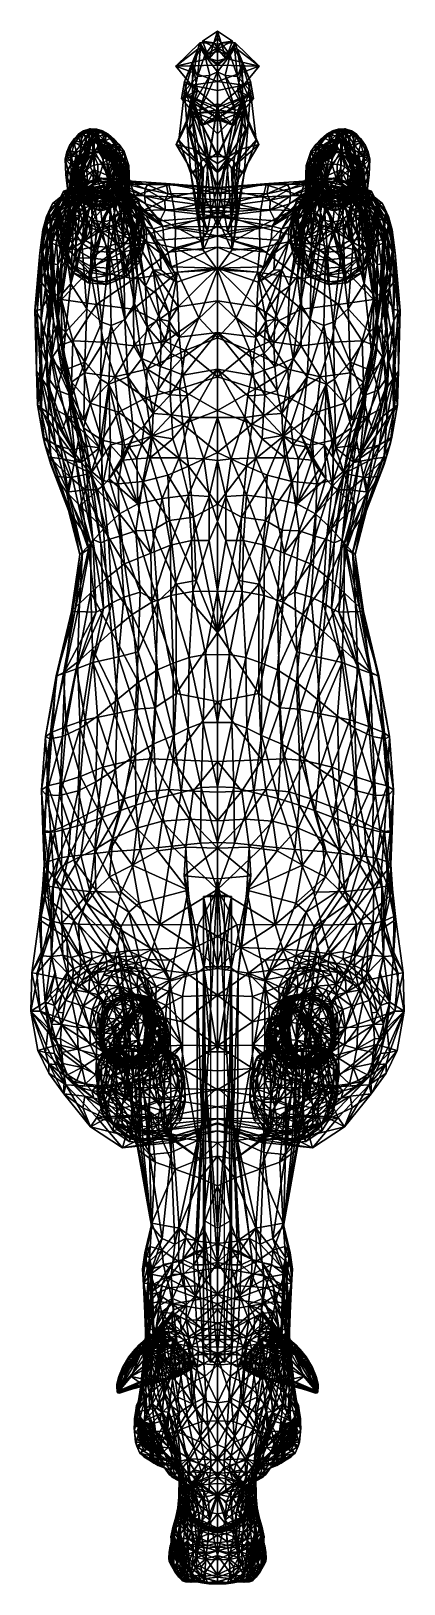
# Model space of a CAD drawing. Extents: x -0.26 to 0.26, y -1.1 to 1.11.
import ezdxf

# ---------------------------------------------------------------- set-up
doc = ezdxf.new("R2010")
doc.units = 0
doc.layers.add('ZEBRA$LWO', color=1, linetype='CONTINUOUS')

msp = doc.modelspace()

# ---------------------------------------------------------------- linework, layer by layer
at = {"layer": 'ZEBRA$LWO'}
for points in [[(0, 1.1061, 0.7183), (0, 1.0875, 0.6381), (-0.0211, 1.0917, 0.6391)], [(-0.0211, 1.0917, 0.6391), (-0.0053, 1.0895, 0.7937), (0, 1.1061, 0.7183)], [(0, 1.0965, 0.7897), (0, 1.1061, 0.7183), (-0.0053, 1.0895, 0.7937)], [(0, 1.0875, 0.6381), (0, 1.1061, 0.7183), (0.0211, 1.0917, 0.6391)], [(0.0053, 1.0895, 0.7937), (0.0211, 1.0917, 0.6391), (0, 1.1061, 0.7183)], [(0, 1.1061, 0.7183), (0, 1.0965, 0.7897), (0.0053, 1.0895, 0.7937)], [(-0.0252, 1.0894, 0.7822), (-0.0117, 1.0671, 0.6548), (-0.0592, 1.0565, 0.6973)], [(-0.0277, 1.0805, 0.8076), (-0.0252, 1.0894, 0.7822), (-0.0592, 1.0565, 0.6973)], [(-0.0277, 1.0805, 0.8076), (-0.0592, 1.0565, 0.6973), (-0.0371, 1.0292, 0.6884)], [(-0.0352, 1.0596, 0.9407), (-0.0277, 1.0805, 0.8076), (-0.0467, 1.0344, 0.8268)], [(-0.0467, 1.0344, 0.8268), (-0.0277, 1.0805, 0.8076), (-0.0371, 1.0292, 0.6884)], [(-0.0283, 1.0418, 1.0932), (-0.024, 1.0818, 0.941), (-0.0352, 1.0596, 0.9407)], [(-0.0352, 1.0596, 0.9407), (-0.024, 1.0818, 0.941), (-0.0277, 1.0805, 0.8076)], [(-0.018, 1.0719, 0.9434), (-0.024, 1.0818, 0.941), (-0.0283, 1.0418, 1.0932)], [(-0.024, 1.0818, 0.941), (-0.0252, 1.0894, 0.7822), (-0.0277, 1.0805, 0.8076)], [(-0.018, 1.0719, 0.9434), (-0.0053, 1.0895, 0.7937), (-0.0252, 1.0894, 0.7822)], [(-0.0252, 1.0894, 0.7822), (-0.0053, 1.0895, 0.7937), (-0.0117, 1.0671, 0.6548)], [(-0.024, 1.0818, 0.941), (-0.018, 1.0719, 0.9434), (-0.0252, 1.0894, 0.7822)], [(-0.0211, 1.0917, 0.6391), (0, 1.0807, 0.6501), (-0.0117, 1.0671, 0.6548)], [(0, 1.0875, 0.6381), (0, 1.0807, 0.6501), (-0.0211, 1.0917, 0.6391)], [(-0.0053, 1.0895, 0.7937), (-0.0211, 1.0917, 0.6391), (-0.0117, 1.0671, 0.6548)], [(0, 1.0823, 0.8816), (-0.0053, 1.0895, 0.7937), (-0.018, 1.0719, 0.9434)], [(0, 1.0771, 0.9354), (0, 1.0823, 0.8816), (-0.018, 1.0719, 0.9434)], [(0, 1.0638, 0.6594), (-0.0117, 1.0671, 0.6548), (0, 1.0807, 0.6501)], [(0, 1.0823, 0.8816), (0, 1.0965, 0.7897), (-0.0053, 1.0895, 0.7937)], [(0, 1.0965, 0.7897), (0, 1.0823, 0.8816), (0.0053, 1.0895, 0.7937)], [(0, 1.0807, 0.6501), (0.0211, 1.0917, 0.6391), (0.0117, 1.0671, 0.6548)], [(0, 1.0807, 0.6501), (0, 1.0875, 0.6381), (0.0211, 1.0917, 0.6391)], [(0.0053, 1.0895, 0.7937), (0, 1.0823, 0.8816), (0.018, 1.0719, 0.9434)], [(0, 1.0823, 0.8816), (0, 1.0771, 0.9354), (0.018, 1.0719, 0.9434)], [(0.0117, 1.0671, 0.6548), (0, 1.0638, 0.6594), (0, 1.0807, 0.6501)], [(0.0211, 1.0917, 0.6391), (0.0053, 1.0895, 0.7937), (0.0117, 1.0671, 0.6548)], [(0.0053, 1.0895, 0.7937), (0.018, 1.0719, 0.9434), (0.0252, 1.0894, 0.7822)], [(0.0053, 1.0895, 0.7937), (0.0252, 1.0894, 0.7822), (0.0117, 1.0671, 0.6548)], [(0.0117, 1.0671, 0.6548), (0.0252, 1.0894, 0.7822), (0.0592, 1.0565, 0.6973)], [(0.018, 1.0719, 0.9434), (0.024, 1.0818, 0.941), (0.0252, 1.0894, 0.7822)], [(0.024, 1.0818, 0.941), (0.018, 1.0719, 0.9434), (0.0283, 1.0418, 1.0932)], [(0.0252, 1.0894, 0.7822), (0.024, 1.0818, 0.941), (0.0277, 1.0805, 0.8076)], [(0.024, 1.0818, 0.941), (0.0283, 1.0418, 1.0932), (0.0352, 1.0596, 0.9407)], [(0.024, 1.0818, 0.941), (0.0352, 1.0596, 0.9407), (0.0277, 1.0805, 0.8076)], [(0.0252, 1.0894, 0.7822), (0.0277, 1.0805, 0.8076), (0.0592, 1.0565, 0.6973)], [(0.0277, 1.0805, 0.8076), (0.0352, 1.0596, 0.9407), (0.0467, 1.0344, 0.8268)], [(0.0592, 1.0565, 0.6973), (0.0277, 1.0805, 0.8076), (0.0371, 1.0292, 0.6884)], [(0.0277, 1.0805, 0.8076), (0.0467, 1.0344, 0.8268), (0.0371, 1.0292, 0.6884)], [(-0.0117, 1.0671, 0.6548), (0, 1.0577, 0.6668), (-0.0592, 1.0565, 0.6973)], [(0, 1.0344, 0.7105), (-0.0592, 1.0565, 0.6973), (0, 1.0577, 0.6668)], [(-0.036, 0.9972, 1.0865), (-0.047, 1.0207, 1.093), (-0.0352, 1.0596, 0.9407)], [(-0.047, 1.0207, 1.093), (-0.0283, 1.0418, 1.0932), (-0.0352, 1.0596, 0.9407)], [(-0.0283, 1.0219, 0.9538), (-0.0352, 1.0596, 0.9407), (-0.0467, 1.0344, 0.8268)], [(-0.0352, 1.0596, 0.9407), (-0.0283, 1.0219, 0.9538), (-0.036, 0.9972, 1.0865)], [(-0.0283, 1.0418, 1.0932), (-0.0111, 1.0433, 1.0945), (-0.018, 1.0719, 0.9434)], [(0, 1.0596, 1.0411), (0, 1.0771, 0.9354), (-0.018, 1.0719, 0.9434)], [(0, 1.0485, 1.1057), (0, 1.0596, 1.0411), (-0.018, 1.0719, 0.9434)], [(-0.0111, 1.0433, 1.0945), (0, 1.0485, 1.1057), (-0.018, 1.0719, 0.9434)], [(0, 1.0638, 0.6594), (0, 1.0577, 0.6668), (-0.0117, 1.0671, 0.6548)], [(0, 1.0771, 0.9354), (0, 1.0596, 1.0411), (0.018, 1.0719, 0.9434)], [(0, 1.0596, 1.0411), (0, 1.0485, 1.1057), (0.018, 1.0719, 0.9434)], [(0, 1.0485, 1.1057), (0.0111, 1.0433, 1.0945), (0.018, 1.0719, 0.9434)], [(0, 1.0577, 0.6668), (0.0117, 1.0671, 0.6548), (0.0592, 1.0565, 0.6973)], [(0, 1.0577, 0.6668), (0, 1.0638, 0.6594), (0.0117, 1.0671, 0.6548)], [(0.0592, 1.0565, 0.6973), (0, 1.0344, 0.7105), (0, 1.0577, 0.6668)], [(0.0111, 1.0433, 1.0945), (0.0283, 1.0418, 1.0932), (0.018, 1.0719, 0.9434)], [(0.0283, 1.0219, 0.9538), (0.0352, 1.0596, 0.9407), (0.036, 0.9972, 1.0865)], [(0.0283, 1.0418, 1.0932), (0.047, 1.0207, 1.093), (0.0352, 1.0596, 0.9407)], [(0.0352, 1.0596, 0.9407), (0.0283, 1.0219, 0.9538), (0.0467, 1.0344, 0.8268)], [(0.047, 1.0207, 1.093), (0.036, 0.9972, 1.0865), (0.0352, 1.0596, 0.9407)], [(-0.0592, 1.0565, 0.6973), (0, 1.0344, 0.7105), (-0.0371, 1.0292, 0.6884)], [(-0.0283, 1.0418, 1.0932), (-0.047, 1.0207, 1.093), (-0.0434, 0.9749, 1.2358)], [(-0.0434, 0.9749, 1.2358), (-0.0378, 0.9957, 1.23), (-0.0283, 1.0418, 1.0932)], [(-0.0111, 1.0433, 1.0945), (-0.0283, 1.0418, 1.0932), (-0.0378, 0.9957, 1.23)], [(-0.0378, 0.9957, 1.23), (-0.0251, 0.9941, 1.2342), (-0.0111, 1.0433, 1.0945)], [(0, 1.0485, 1.1057), (-0.0111, 1.0433, 1.0945), (-0.0251, 0.9941, 1.2342)], [(-0.0251, 0.9941, 1.2342), (0, 1.0028, 1.2416), (0, 1.0485, 1.1057)], [(0, 1.0344, 0.7105), (0.0592, 1.0565, 0.6973), (0.0371, 1.0292, 0.6884)], [(0.0111, 1.0433, 1.0945), (0, 1.0485, 1.1057), (0.0251, 0.9941, 1.2342)], [(0, 1.0028, 1.2416), (0.0251, 0.9941, 1.2342), (0, 1.0485, 1.1057)], [(0.0283, 1.0418, 1.0932), (0.0111, 1.0433, 1.0945), (0.0378, 0.9957, 1.23)], [(0.0251, 0.9941, 1.2342), (0.0378, 0.9957, 1.23), (0.0111, 1.0433, 1.0945)], [(0.047, 1.0207, 1.093), (0.0283, 1.0418, 1.0932), (0.0434, 0.9749, 1.2358)], [(0.0378, 0.9957, 1.23), (0.0434, 0.9749, 1.2358), (0.0283, 1.0418, 1.0932)], [(-0.047, 1.0207, 1.093), (-0.036, 0.9972, 1.0865), (-0.0549, 0.9514, 1.205)], [(-0.0549, 0.9514, 1.205), (-0.0434, 0.9749, 1.2358), (-0.047, 1.0207, 1.093)], [(-0.0283, 1.0219, 0.9538), (-0.0467, 1.0344, 0.8268), (-0.051, 1.0107, 0.838)], [(-0.051, 1.0107, 0.838), (-0.0467, 1.0344, 0.8268), (-0.0432, 1.0152, 0.7383)], [(-0.0365, 1.0147, 0.939), (-0.0283, 1.0219, 0.9538), (-0.051, 1.0107, 0.838)], [(-0.051, 1.0107, 0.838), (-0.0432, 1.0152, 0.7383), (-0.0323, 1.0028, 0.7513)], [(-0.0365, 1.0147, 0.939), (-0.051, 1.0107, 0.838), (-0.032, 0.9877, 0.8559)], [(-0.0467, 1.0344, 0.8268), (-0.0371, 1.0292, 0.6884), (-0.0432, 1.0152, 0.7383)], [(-0.0283, 1.0219, 0.9538), (-0.0365, 1.0147, 0.939), (-0.0446, 0.9755, 1.0627)], [(-0.0446, 0.9755, 1.0627), (-0.036, 0.9972, 1.0865), (-0.0283, 1.0219, 0.9538)], [(-0.0397, 0.9658, 1.0484), (-0.0446, 0.9755, 1.0627), (-0.0365, 1.0147, 0.939)], [(-0.0371, 1.0292, 0.6884), (0, 0.9975, 0.7403), (-0.0432, 1.0152, 0.7383)], [(-0.0432, 1.0152, 0.7383), (0, 0.9822, 0.7633), (-0.0323, 1.0028, 0.7513)], [(0, 0.9924, 0.7561), (0, 0.9822, 0.7633), (-0.0432, 1.0152, 0.7383)], [(0, 0.9975, 0.7403), (0, 0.9924, 0.7561), (-0.0432, 1.0152, 0.7383)], [(-0.0365, 1.0147, 0.939), (-0.03, 0.9895, 0.9456), (-0.0397, 0.9658, 1.0484)], [(0, 1.022, 0.7142), (-0.0371, 1.0292, 0.6884), (0, 1.0344, 0.7105)], [(0, 1.022, 0.7142), (0, 0.9975, 0.7403), (-0.0371, 1.0292, 0.6884)], [(-0.03, 0.9895, 0.9456), (-0.0365, 1.0147, 0.939), (-0.032, 0.9877, 0.8559)], [(0.0371, 1.0292, 0.6884), (0, 1.022, 0.7142), (0, 1.0344, 0.7105)], [(0, 0.9975, 0.7403), (0.0371, 1.0292, 0.6884), (0.0432, 1.0152, 0.7383)], [(0, 0.9975, 0.7403), (0, 1.022, 0.7142), (0.0371, 1.0292, 0.6884)], [(0, 0.9822, 0.7633), (0.0432, 1.0152, 0.7383), (0.0323, 1.0028, 0.7513)], [(0, 0.9822, 0.7633), (0, 0.9924, 0.7561), (0.0432, 1.0152, 0.7383)], [(0, 0.9924, 0.7561), (0, 0.9975, 0.7403), (0.0432, 1.0152, 0.7383)], [(0.0467, 1.0344, 0.8268), (0.0283, 1.0219, 0.9538), (0.051, 1.0107, 0.838)], [(0.0365, 1.0147, 0.939), (0.0283, 1.0219, 0.9538), (0.0446, 0.9755, 1.0627)], [(0.036, 0.9972, 1.0865), (0.0446, 0.9755, 1.0627), (0.0283, 1.0219, 0.9538)], [(0.0283, 1.0219, 0.9538), (0.0365, 1.0147, 0.939), (0.051, 1.0107, 0.838)], [(0.03, 0.9895, 0.9456), (0.0365, 1.0147, 0.939), (0.0397, 0.9658, 1.0484)], [(0.0365, 1.0147, 0.939), (0.03, 0.9895, 0.9456), (0.032, 0.9877, 0.8559)], [(0.051, 1.0107, 0.838), (0.0365, 1.0147, 0.939), (0.032, 0.9877, 0.8559)], [(0.0432, 1.0152, 0.7383), (0.051, 1.0107, 0.838), (0.0323, 1.0028, 0.7513)], [(0.036, 0.9972, 1.0865), (0.047, 1.0207, 1.093), (0.0549, 0.9514, 1.205)], [(0.0446, 0.9755, 1.0627), (0.0397, 0.9658, 1.0484), (0.0365, 1.0147, 0.939)], [(0.0371, 1.0292, 0.6884), (0.0467, 1.0344, 0.8268), (0.0432, 1.0152, 0.7383)], [(0.0467, 1.0344, 0.8268), (0.051, 1.0107, 0.838), (0.0432, 1.0152, 0.7383)], [(0.0434, 0.9749, 1.2358), (0.0549, 0.9514, 1.205), (0.047, 1.0207, 1.093)], [(-0.036, 0.9972, 1.0865), (-0.0446, 0.9755, 1.0627), (-0.0585, 0.9452, 1.191)], [(-0.0585, 0.9452, 1.191), (-0.0549, 0.9514, 1.205), (-0.036, 0.9972, 1.0865)], [(-0.032, 0.9877, 0.8559), (-0.051, 1.0107, 0.838), (-0.0323, 1.0028, 0.7513)], [(-0.0378, 0.9957, 1.23), (-0.0434, 0.9749, 1.2358), (-0.0275, 0.9126, 1.2968)], [(-0.0275, 0.9126, 1.2968), (-0.0233, 0.9216, 1.3116), (-0.0378, 0.9957, 1.23)], [(-0.0128, 0.9278, 1.3145), (-0.0251, 0.9941, 1.2342), (-0.0378, 0.9957, 1.23)], [(-0.0233, 0.9216, 1.3116), (-0.0128, 0.9278, 1.3145), (-0.0378, 0.9957, 1.23)], [(-0.0323, 1.0028, 0.7513), (0, 0.982, 0.7636), (-0.0227, 0.972, 0.7738)], [(0, 0.982, 0.7636), (-0.0323, 1.0028, 0.7513), (0, 0.9822, 0.7633)], [(-0.032, 0.9877, 0.8559), (-0.0323, 1.0028, 0.7513), (-0.0227, 0.972, 0.7738)], [(-0.03, 0.9895, 0.9456), (-0.032, 0.9877, 0.8559), (0, 0.9946, 0.8436)], [(0, 0.9946, 0.8436), (-0.032, 0.9877, 0.8559), (-0.0227, 0.972, 0.7738)], [(0, 0.9946, 0.8436), (0, 0.991, 0.8615), (-0.03, 0.9895, 0.9456)], [(0, 0.991, 0.8615), (0, 0.9783, 0.9477), (-0.03, 0.9895, 0.9456)], [(-0.0122, 0.9242, 1.3218), (0, 1.0028, 1.2416), (-0.0251, 0.9941, 1.2342)], [(-0.0128, 0.9278, 1.3145), (-0.0122, 0.9242, 1.3218), (-0.0251, 0.9941, 1.2342)], [(0, 0.986, 0.7934), (0, 0.9946, 0.8436), (-0.0227, 0.972, 0.7738)], [(0, 0.9988, 1.2463), (0, 1.0028, 1.2416), (-0.0122, 0.9242, 1.3218)], [(0, 0.9341, 1.3181), (0, 0.9988, 1.2463), (-0.0122, 0.9242, 1.3218)], [(0, 0.982, 0.7636), (0.0323, 1.0028, 0.7513), (0.0227, 0.972, 0.7738)], [(0.0323, 1.0028, 0.7513), (0, 0.982, 0.7636), (0, 0.9822, 0.7633)], [(0, 1.0028, 1.2416), (0, 0.9988, 1.2463), (0.0122, 0.9242, 1.3218)], [(0, 1.0028, 1.2416), (0.0122, 0.9242, 1.3218), (0.0251, 0.9941, 1.2342)], [(0, 0.9988, 1.2463), (0, 0.9341, 1.3181), (0.0122, 0.9242, 1.3218)], [(0, 0.991, 0.8615), (0, 0.9946, 0.8436), (0.03, 0.9895, 0.9456)], [(0, 0.9946, 0.8436), (0, 0.986, 0.7934), (0.0227, 0.972, 0.7738)], [(0.032, 0.9877, 0.8559), (0.03, 0.9895, 0.9456), (0, 0.9946, 0.8436)], [(0.032, 0.9877, 0.8559), (0, 0.9946, 0.8436), (0.0227, 0.972, 0.7738)], [(0, 0.9783, 0.9477), (0, 0.991, 0.8615), (0.03, 0.9895, 0.9456)], [(0.0122, 0.9242, 1.3218), (0.0128, 0.9278, 1.3145), (0.0251, 0.9941, 1.2342)], [(0.0251, 0.9941, 1.2342), (0.0128, 0.9278, 1.3145), (0.0378, 0.9957, 1.23)], [(0.0128, 0.9278, 1.3145), (0.0233, 0.9216, 1.3116), (0.0378, 0.9957, 1.23)], [(0.0323, 1.0028, 0.7513), (0.032, 0.9877, 0.8559), (0.0227, 0.972, 0.7738)], [(0.0233, 0.9216, 1.3116), (0.0275, 0.9126, 1.2968), (0.0378, 0.9957, 1.23)], [(0.0434, 0.9749, 1.2358), (0.0378, 0.9957, 1.23), (0.0275, 0.9126, 1.2968)], [(0.051, 1.0107, 0.838), (0.032, 0.9877, 0.8559), (0.0323, 1.0028, 0.7513)], [(0.0446, 0.9755, 1.0627), (0.036, 0.9972, 1.0865), (0.0585, 0.9452, 1.191)], [(0.0549, 0.9514, 1.205), (0.0585, 0.9452, 1.191), (0.036, 0.9972, 1.0865)], [(-0.0325, 0.9388, 1.1671), (-0.0585, 0.9452, 1.191), (-0.0446, 0.9755, 1.0627)], [(-0.0434, 0.9749, 1.2358), (-0.0549, 0.9514, 1.205), (-0.0379, 0.9041, 1.257)], [(-0.0446, 0.9755, 1.0627), (-0.0397, 0.9658, 1.0484), (-0.0325, 0.9388, 1.1671)], [(-0.0379, 0.9041, 1.257), (-0.0275, 0.9126, 1.2968), (-0.0434, 0.9749, 1.2358)], [(-0.0397, 0.9658, 1.0484), (-0.03, 0.9895, 0.9456), (-0.0163, 0.9281, 1.1575)], [(0, 0.9604, 1.0098), (0, 0.9312, 1.1339), (-0.03, 0.9895, 0.9456)], [(0, 0.9312, 1.1339), (0, 0.9282, 1.151), (-0.03, 0.9895, 0.9456)], [(0, 0.9783, 0.9477), (0, 0.9604, 1.0098), (-0.03, 0.9895, 0.9456)], [(0, 0.9282, 1.151), (-0.0163, 0.9281, 1.1575), (-0.03, 0.9895, 0.9456)], [(0, 0.9805, 0.7648), (0, 0.986, 0.7934), (-0.0227, 0.972, 0.7738)], [(0, 0.9805, 0.7648), (-0.0227, 0.972, 0.7738), (0, 0.982, 0.7636)], [(0, 0.9312, 1.1339), (0, 0.9604, 1.0098), (0.03, 0.9895, 0.9456)], [(0, 0.9282, 1.151), (0, 0.9312, 1.1339), (0.03, 0.9895, 0.9456)], [(0, 0.9604, 1.0098), (0, 0.9783, 0.9477), (0.03, 0.9895, 0.9456)], [(0.0163, 0.9281, 1.1575), (0, 0.9282, 1.151), (0.03, 0.9895, 0.9456)], [(0, 0.986, 0.7934), (0, 0.9805, 0.7648), (0.0227, 0.972, 0.7738)], [(0.0227, 0.972, 0.7738), (0, 0.9805, 0.7648), (0, 0.982, 0.7636)], [(0.03, 0.9895, 0.9456), (0.0397, 0.9658, 1.0484), (0.0163, 0.9281, 1.1575)], [(0.0275, 0.9126, 1.2968), (0.0379, 0.9041, 1.257), (0.0434, 0.9749, 1.2358)], [(0.0397, 0.9658, 1.0484), (0.0446, 0.9755, 1.0627), (0.0325, 0.9388, 1.1671)], [(0.0585, 0.9452, 1.191), (0.0325, 0.9388, 1.1671), (0.0446, 0.9755, 1.0627)], [(0.0549, 0.9514, 1.205), (0.0434, 0.9749, 1.2358), (0.0379, 0.9041, 1.257)], [(-0.2046, 0.951, 0.581), (-0.2032, 0.9531, 0.563), (-0.21, 0.944, 0.5774)], [(-0.2032, 0.9531, 0.563), (-0.2034, 0.9466, 0.5601), (-0.21, 0.944, 0.5774)], [(-0.2095, 0.9361, 0.5822), (-0.2046, 0.951, 0.581), (-0.21, 0.944, 0.5774)], [(-0.2, 0.9338, 0.5908), (-0.2046, 0.951, 0.581), (-0.2095, 0.9361, 0.5822)], [(-0.1966, 0.9602, 0.5665), (-0.2046, 0.951, 0.581), (-0.1975, 0.9567, 0.5838)], [(-0.1966, 0.9602, 0.5665), (-0.2032, 0.9531, 0.563), (-0.2046, 0.951, 0.581)], [(-0.2046, 0.951, 0.581), (-0.1947, 0.9486, 0.5893), (-0.1975, 0.9567, 0.5838)], [(-0.2046, 0.951, 0.581), (-0.2, 0.9338, 0.5908), (-0.1911, 0.9393, 0.5938)], [(-0.1947, 0.9486, 0.5893), (-0.2046, 0.951, 0.581), (-0.1911, 0.9393, 0.5938)], [(-0.2034, 0.9466, 0.5601), (-0.1933, 0.9593, 0.5478), (-0.193, 0.9456, 0.5419)], [(-0.1933, 0.9593, 0.5478), (-0.2034, 0.9466, 0.5601), (-0.2032, 0.9531, 0.563)], [(-0.2032, 0.9531, 0.563), (-0.1966, 0.9602, 0.5665), (-0.1933, 0.9593, 0.5478)], [(-0.19, 0.9647, 0.5678), (-0.1966, 0.9602, 0.5665), (-0.1975, 0.9567, 0.5838)], [(-0.1895, 0.9604, 0.5855), (-0.19, 0.9647, 0.5678), (-0.1975, 0.9567, 0.5838)], [(-0.1947, 0.9486, 0.5893), (-0.1895, 0.9604, 0.5855), (-0.1975, 0.9567, 0.5838)], [(-0.1966, 0.9602, 0.5665), (-0.1791, 0.9655, 0.5082), (-0.1933, 0.9593, 0.5478)], [(-0.1791, 0.9655, 0.5082), (-0.1966, 0.9602, 0.5665), (-0.19, 0.9647, 0.5678)], [(-0.1947, 0.9486, 0.5893), (-0.1866, 0.9522, 0.5912), (-0.1895, 0.9604, 0.5855)], [(-0.1866, 0.9522, 0.5912), (-0.1947, 0.9486, 0.5893), (-0.1911, 0.9393, 0.5938)], [(-0.1862, 0.9575, 0.504), (-0.1933, 0.9593, 0.5478), (-0.1791, 0.9655, 0.5082)], [(-0.193, 0.9456, 0.5419), (-0.1933, 0.9593, 0.5478), (-0.1862, 0.9575, 0.504)], [(-0.1862, 0.9575, 0.504), (-0.1866, 0.9444, 0.4991), (-0.193, 0.9456, 0.5419)], [(-0.1837, 0.9462, 0.5985), (-0.1866, 0.9522, 0.5912), (-0.1911, 0.9393, 0.5938)], [(-0.1791, 0.9655, 0.5082), (-0.19, 0.9647, 0.5678), (-0.1802, 0.9677, 0.5508)], [(-0.19, 0.9647, 0.5678), (-0.1811, 0.9675, 0.5693), (-0.1802, 0.9677, 0.5508)], [(-0.1895, 0.9604, 0.5855), (-0.1811, 0.9675, 0.5693), (-0.19, 0.9647, 0.5678)], [(-0.1811, 0.9675, 0.5693), (-0.1895, 0.9604, 0.5855), (-0.1809, 0.9628, 0.5866)], [(-0.1895, 0.9604, 0.5855), (-0.1866, 0.9522, 0.5912), (-0.1809, 0.9628, 0.5866)], [(-0.1877, 0.9339, 0.1832), (-0.1806, 0.9478, 0.1822), (-0.1885, 0.9315, 0.1664)], [(-0.1806, 0.9478, 0.1822), (-0.1774, 0.9468, 0.1656), (-0.1885, 0.9315, 0.1664)], [(-0.1774, 0.9468, 0.1656), (-0.1764, 0.9332, 0.1341), (-0.1885, 0.9315, 0.1664)], [(-0.1829, 0.9458, 0.199), (-0.1806, 0.9478, 0.1822), (-0.1877, 0.9339, 0.1832)], [(-0.1809, 0.9628, 0.5866), (-0.1866, 0.9522, 0.5912), (-0.1837, 0.9462, 0.5985)], [(-0.1862, 0.9575, 0.504), (-0.1803, 0.9537, 0.3878), (-0.1866, 0.9444, 0.4991)], [(-0.1803, 0.9537, 0.3878), (-0.1836, 0.9432, 0.4376), (-0.1866, 0.9444, 0.4991)], [(-0.1862, 0.9575, 0.504), (-0.1791, 0.9655, 0.5082), (-0.1756, 0.9607, 0.3988)], [(-0.1756, 0.9607, 0.3988), (-0.1803, 0.9537, 0.3878), (-0.1862, 0.9575, 0.504)], [(-0.1803, 0.9537, 0.3878), (-0.184, 0.9243, 0.3658), (-0.1836, 0.9432, 0.4376)], [(-0.1803, 0.9537, 0.3878), (-0.1789, 0.9519, 0.3061), (-0.184, 0.9243, 0.3658)], [(-0.1789, 0.9519, 0.3061), (-0.1834, 0.9244, 0.3079), (-0.184, 0.9243, 0.3658)], [(-0.1809, 0.9628, 0.5866), (-0.1837, 0.9462, 0.5985), (-0.1752, 0.9507, 0.6012)], [(-0.1837, 0.9462, 0.5985), (-0.1836, 0.9391, 0.6086), (-0.1752, 0.9507, 0.6012)], [(-0.1836, 0.9391, 0.6086), (-0.1749, 0.9364, 0.6159), (-0.1752, 0.9507, 0.6012)], [(-0.1834, 0.9244, 0.3079), (-0.1789, 0.9519, 0.3061), (-0.1805, 0.9463, 0.2386)], [(-0.1829, 0.9458, 0.199), (-0.1736, 0.9538, 0.2024), (-0.1806, 0.9478, 0.1822)], [(-0.1736, 0.9538, 0.2024), (-0.1829, 0.9458, 0.199), (-0.1805, 0.9463, 0.2386)], [(-0.1811, 0.9675, 0.5693), (-0.1713, 0.9672, 0.5684), (-0.1802, 0.9677, 0.5508)], [(-0.1719, 0.9633, 0.5864), (-0.1811, 0.9675, 0.5693), (-0.1809, 0.9628, 0.5866)], [(-0.1811, 0.9675, 0.5693), (-0.1719, 0.9633, 0.5864), (-0.1713, 0.9672, 0.5684)], [(-0.1809, 0.9628, 0.5866), (-0.1689, 0.9572, 0.5938), (-0.1719, 0.9633, 0.5864)], [(-0.1689, 0.9572, 0.5938), (-0.1809, 0.9628, 0.5866), (-0.1752, 0.9507, 0.6012)], [(-0.1736, 0.9538, 0.2024), (-0.1692, 0.9533, 0.1839), (-0.1806, 0.9478, 0.1822)], [(-0.1806, 0.9478, 0.1822), (-0.1692, 0.9533, 0.1839), (-0.1774, 0.9468, 0.1656)], [(-0.1805, 0.9463, 0.2386), (-0.1789, 0.9519, 0.3061), (-0.1736, 0.9538, 0.2024)], [(-0.1803, 0.9537, 0.3878), (-0.1756, 0.9607, 0.3988), (-0.174, 0.9592, 0.3067)], [(-0.174, 0.9592, 0.3067), (-0.1789, 0.9519, 0.3061), (-0.1803, 0.9537, 0.3878)], [(-0.1713, 0.9672, 0.5684), (-0.1724, 0.9672, 0.55), (-0.1802, 0.9677, 0.5508)], [(-0.1802, 0.9677, 0.5508), (-0.1724, 0.9672, 0.55), (-0.1791, 0.9655, 0.5082)], [(-0.1724, 0.9672, 0.55), (-0.1646, 0.9635, 0.5486), (-0.1791, 0.9655, 0.5082)], [(-0.1646, 0.9635, 0.5486), (-0.1699, 0.9602, 0.5043), (-0.1791, 0.9655, 0.5082)], [(-0.1756, 0.9607, 0.3988), (-0.1791, 0.9655, 0.5082), (-0.1699, 0.9602, 0.5043)], [(-0.1789, 0.9519, 0.3061), (-0.174, 0.9592, 0.3067), (-0.1736, 0.9538, 0.2024)], [(-0.1692, 0.9533, 0.1839), (-0.1648, 0.9491, 0.1655), (-0.1774, 0.9468, 0.1656)], [(-0.1764, 0.9332, 0.1341), (-0.1774, 0.9468, 0.1656), (-0.1648, 0.9491, 0.1655)], [(-0.1625, 0.9349, 0.134), (-0.1764, 0.9332, 0.1341), (-0.1648, 0.9491, 0.1655)], [(-0.174, 0.9592, 0.3067), (-0.1756, 0.9607, 0.3988), (-0.1704, 0.9539, 0.306)], [(-0.1713, 0.9579, 0.4417), (-0.1704, 0.9539, 0.306), (-0.1756, 0.9607, 0.3988)], [(-0.1699, 0.9602, 0.5043), (-0.1713, 0.9579, 0.4417), (-0.1756, 0.9607, 0.3988)], [(-0.1672, 0.9483, 0.5996), (-0.1689, 0.9572, 0.5938), (-0.1752, 0.9507, 0.6012)], [(-0.1749, 0.9364, 0.6159), (-0.1663, 0.9412, 0.6089), (-0.1752, 0.9507, 0.6012)], [(-0.1663, 0.9412, 0.6089), (-0.1672, 0.9483, 0.5996), (-0.1752, 0.9507, 0.6012)], [(-0.174, 0.9592, 0.3067), (-0.1704, 0.9539, 0.306), (-0.1736, 0.9538, 0.2024)], [(-0.1704, 0.9539, 0.306), (-0.1702, 0.9485, 0.2383), (-0.1736, 0.9538, 0.2024)], [(-0.1736, 0.9538, 0.2024), (-0.1652, 0.9493, 0.1987), (-0.1692, 0.9533, 0.1839)], [(-0.1702, 0.9485, 0.2383), (-0.1652, 0.9493, 0.1987), (-0.1736, 0.9538, 0.2024)], [(-0.1724, 0.9672, 0.55), (-0.1633, 0.9646, 0.5674), (-0.1646, 0.9635, 0.5486)], [(-0.1633, 0.9646, 0.5674), (-0.1724, 0.9672, 0.55), (-0.1713, 0.9672, 0.5684)], [(-0.1713, 0.9672, 0.5684), (-0.1719, 0.9633, 0.5864), (-0.1579, 0.9598, 0.5835)], [(-0.1719, 0.9633, 0.5864), (-0.1689, 0.9572, 0.5938), (-0.1579, 0.9598, 0.5835)], [(-0.1633, 0.9646, 0.5674), (-0.1713, 0.9672, 0.5684), (-0.1579, 0.9598, 0.5835)], [(-0.1713, 0.9579, 0.4417), (-0.1699, 0.9602, 0.5043), (-0.1657, 0.9478, 0.4994)], [(-0.1704, 0.9539, 0.306), (-0.1713, 0.9579, 0.4417), (-0.1683, 0.9462, 0.4375)], [(-0.1683, 0.9462, 0.4375), (-0.1713, 0.9579, 0.4417), (-0.1657, 0.9478, 0.4994)], [(-0.1692, 0.9425, 0.3051), (-0.1704, 0.9539, 0.306), (-0.1691, 0.9443, 0.3707)], [(-0.1702, 0.9485, 0.2383), (-0.1704, 0.9539, 0.306), (-0.1692, 0.9425, 0.3051)], [(-0.1683, 0.9462, 0.4375), (-0.1691, 0.9443, 0.3707), (-0.1704, 0.9539, 0.306)], [(-0.1646, 0.9375, 0.1994), (-0.1652, 0.9493, 0.1987), (-0.1702, 0.9485, 0.2383)], [(-0.1692, 0.9425, 0.3051), (-0.1694, 0.9365, 0.2389), (-0.1702, 0.9485, 0.2383)], [(-0.1702, 0.9485, 0.2383), (-0.1694, 0.9365, 0.2389), (-0.1646, 0.9375, 0.1994)], [(-0.1601, 0.9503, 0.5427), (-0.1699, 0.9602, 0.5043), (-0.1646, 0.9635, 0.5486)], [(-0.1601, 0.9503, 0.5427), (-0.1657, 0.9478, 0.4994), (-0.1699, 0.9602, 0.5043)], [(-0.1692, 0.9533, 0.1839), (-0.1585, 0.9495, 0.1821), (-0.1648, 0.9491, 0.1655)], [(-0.1652, 0.9493, 0.1987), (-0.1585, 0.9495, 0.1821), (-0.1692, 0.9533, 0.1839)], [(-0.1579, 0.9598, 0.5835), (-0.1689, 0.9572, 0.5938), (-0.1672, 0.9483, 0.5996)], [(-0.1683, 0.9462, 0.4375), (-0.1657, 0.9478, 0.4994), (-0.1565, 0.936, 0.4912)], [(-0.1579, 0.9598, 0.5835), (-0.1672, 0.9483, 0.5996), (-0.1599, 0.9439, 0.5962)], [(-0.1672, 0.9483, 0.5996), (-0.1495, 0.9219, 0.6138), (-0.1599, 0.9439, 0.5962)], [(-0.1495, 0.9219, 0.6138), (-0.1672, 0.9483, 0.5996), (-0.1663, 0.9412, 0.6089)], [(-0.1601, 0.9503, 0.5427), (-0.1504, 0.9366, 0.534), (-0.1657, 0.9478, 0.4994)], [(-0.1504, 0.9366, 0.534), (-0.1565, 0.936, 0.4912), (-0.1657, 0.9478, 0.4994)], [(-0.1652, 0.9493, 0.1987), (-0.1646, 0.9375, 0.1994), (-0.1585, 0.9495, 0.1821)], [(-0.1585, 0.9495, 0.1821), (-0.1527, 0.9464, 0.1656), (-0.1648, 0.9491, 0.1655)], [(-0.1625, 0.9349, 0.134), (-0.1648, 0.9491, 0.1655), (-0.1527, 0.9464, 0.1656)], [(-0.1633, 0.9646, 0.5674), (-0.1548, 0.9597, 0.5644), (-0.1646, 0.9635, 0.5486)], [(-0.1646, 0.9635, 0.5486), (-0.1523, 0.9537, 0.5615), (-0.1601, 0.9503, 0.5427)], [(-0.1646, 0.9635, 0.5486), (-0.1548, 0.9597, 0.5644), (-0.1523, 0.9537, 0.5615)], [(-0.1646, 0.9375, 0.1994), (-0.1529, 0.9357, 0.1829), (-0.1585, 0.9495, 0.1821)], [(-0.1633, 0.9646, 0.5674), (-0.1579, 0.9598, 0.5835), (-0.1548, 0.9597, 0.5644)], [(-0.1523, 0.9537, 0.5615), (-0.1405, 0.9376, 0.5521), (-0.1601, 0.9503, 0.5427)], [(-0.1601, 0.9503, 0.5427), (-0.1405, 0.9376, 0.5521), (-0.1504, 0.9366, 0.534)], [(-0.1449, 0.9455, 0.5856), (-0.1579, 0.9598, 0.5835), (-0.1599, 0.9439, 0.5962)], [(-0.1585, 0.9495, 0.1821), (-0.1529, 0.9357, 0.1829), (-0.1527, 0.9464, 0.1656)], [(-0.1579, 0.9598, 0.5835), (-0.1449, 0.9455, 0.5856), (-0.1465, 0.9527, 0.5794)], [(-0.1548, 0.9597, 0.5644), (-0.1579, 0.9598, 0.5835), (-0.1465, 0.9527, 0.5794)], [(-0.1523, 0.9537, 0.5615), (-0.1548, 0.9597, 0.5644), (-0.1465, 0.9527, 0.5794)], [(-0.1394, 0.9454, 0.5751), (-0.1523, 0.9537, 0.5615), (-0.1465, 0.9527, 0.5794)], [(-0.1523, 0.9537, 0.5615), (-0.1394, 0.9454, 0.5751), (-0.1405, 0.9376, 0.5521)], [(-0.1449, 0.9455, 0.5856), (-0.1394, 0.9454, 0.5751), (-0.1465, 0.9527, 0.5794)], [(-0.0549, 0.9514, 1.205), (-0.0585, 0.9452, 1.191), (-0.0199, 0.9112, 1.2393)], [(-0.0199, 0.9112, 1.2393), (-0.0379, 0.9041, 1.257), (-0.0549, 0.9514, 1.205)], [(-0.0163, 0.9281, 1.1575), (-0.0325, 0.9388, 1.1671), (-0.0397, 0.9658, 1.0484)], [(0.0325, 0.9388, 1.1671), (0.0163, 0.9281, 1.1575), (0.0397, 0.9658, 1.0484)], [(0.0585, 0.9452, 1.191), (0.0549, 0.9514, 1.205), (0.0199, 0.9112, 1.2393)], [(0.0379, 0.9041, 1.257), (0.0199, 0.9112, 1.2393), (0.0549, 0.9514, 1.205)], [(0.1523, 0.9537, 0.5615), (0.1394, 0.9454, 0.5751), (0.1465, 0.9527, 0.5794)], [(0.1394, 0.9454, 0.5751), (0.1523, 0.9537, 0.5615), (0.1405, 0.9376, 0.5521)], [(0.1394, 0.9454, 0.5751), (0.1449, 0.9455, 0.5856), (0.1465, 0.9527, 0.5794)], [(0.1405, 0.9376, 0.5521), (0.1523, 0.9537, 0.5615), (0.1601, 0.9503, 0.5427)], [(0.1405, 0.9376, 0.5521), (0.1601, 0.9503, 0.5427), (0.1504, 0.9366, 0.534)], [(0.1449, 0.9455, 0.5856), (0.1579, 0.9598, 0.5835), (0.1465, 0.9527, 0.5794)], [(0.1579, 0.9598, 0.5835), (0.1449, 0.9455, 0.5856), (0.1599, 0.9439, 0.5962)], [(0.1579, 0.9598, 0.5835), (0.1548, 0.9597, 0.5644), (0.1465, 0.9527, 0.5794)], [(0.1548, 0.9597, 0.5644), (0.1523, 0.9537, 0.5615), (0.1465, 0.9527, 0.5794)], [(0.1495, 0.9219, 0.6138), (0.1672, 0.9483, 0.5996), (0.1599, 0.9439, 0.5962)], [(0.1672, 0.9483, 0.5996), (0.1495, 0.9219, 0.6138), (0.1663, 0.9412, 0.6089)], [(0.1504, 0.9366, 0.534), (0.1601, 0.9503, 0.5427), (0.1657, 0.9478, 0.4994)], [(0.1565, 0.936, 0.4912), (0.1504, 0.9366, 0.534), (0.1657, 0.9478, 0.4994)], [(0.1523, 0.9537, 0.5615), (0.1646, 0.9635, 0.5486), (0.1601, 0.9503, 0.5427)], [(0.1548, 0.9597, 0.5644), (0.1646, 0.9635, 0.5486), (0.1523, 0.9537, 0.5615)], [(0.1527, 0.9464, 0.1656), (0.1585, 0.9495, 0.1821), (0.1648, 0.9491, 0.1655)], [(0.1529, 0.9357, 0.1829), (0.1585, 0.9495, 0.1821), (0.1527, 0.9464, 0.1656)], [(0.1648, 0.9491, 0.1655), (0.1625, 0.9349, 0.134), (0.1527, 0.9464, 0.1656)], [(0.1529, 0.9357, 0.1829), (0.1646, 0.9375, 0.1994), (0.1585, 0.9495, 0.1821)], [(0.1548, 0.9597, 0.5644), (0.1633, 0.9646, 0.5674), (0.1646, 0.9635, 0.5486)], [(0.1579, 0.9598, 0.5835), (0.1633, 0.9646, 0.5674), (0.1548, 0.9597, 0.5644)], [(0.1657, 0.9478, 0.4994), (0.1683, 0.9462, 0.4375), (0.1565, 0.936, 0.4912)], [(0.1713, 0.9672, 0.5684), (0.1633, 0.9646, 0.5674), (0.1579, 0.9598, 0.5835)], [(0.1719, 0.9633, 0.5864), (0.1713, 0.9672, 0.5684), (0.1579, 0.9598, 0.5835)], [(0.1689, 0.9572, 0.5938), (0.1719, 0.9633, 0.5864), (0.1579, 0.9598, 0.5835)], [(0.1672, 0.9483, 0.5996), (0.1579, 0.9598, 0.5835), (0.1599, 0.9439, 0.5962)], [(0.1689, 0.9572, 0.5938), (0.1579, 0.9598, 0.5835), (0.1672, 0.9483, 0.5996)], [(0.1585, 0.9495, 0.1821), (0.1692, 0.9533, 0.1839), (0.1648, 0.9491, 0.1655)], [(0.1585, 0.9495, 0.1821), (0.1652, 0.9493, 0.1987), (0.1692, 0.9533, 0.1839)], [(0.1646, 0.9375, 0.1994), (0.1652, 0.9493, 0.1987), (0.1585, 0.9495, 0.1821)], [(0.1699, 0.9602, 0.5043), (0.1601, 0.9503, 0.5427), (0.1646, 0.9635, 0.5486)], [(0.1657, 0.9478, 0.4994), (0.1601, 0.9503, 0.5427), (0.1699, 0.9602, 0.5043)], [(0.1764, 0.9332, 0.1341), (0.1625, 0.9349, 0.134), (0.1648, 0.9491, 0.1655)], [(0.1633, 0.9646, 0.5674), (0.1724, 0.9672, 0.55), (0.1646, 0.9635, 0.5486)], [(0.1724, 0.9672, 0.55), (0.1633, 0.9646, 0.5674), (0.1713, 0.9672, 0.5684)], [(0.1646, 0.9635, 0.5486), (0.1724, 0.9672, 0.55), (0.1791, 0.9655, 0.5082)], [(0.1699, 0.9602, 0.5043), (0.1646, 0.9635, 0.5486), (0.1791, 0.9655, 0.5082)], [(0.1652, 0.9493, 0.1987), (0.1646, 0.9375, 0.1994), (0.1702, 0.9485, 0.2383)], [(0.1694, 0.9365, 0.2389), (0.1702, 0.9485, 0.2383), (0.1646, 0.9375, 0.1994)], [(0.1648, 0.9491, 0.1655), (0.1692, 0.9533, 0.1839), (0.1774, 0.9468, 0.1656)], [(0.1774, 0.9468, 0.1656), (0.1764, 0.9332, 0.1341), (0.1648, 0.9491, 0.1655)], [(0.1652, 0.9493, 0.1987), (0.1736, 0.9538, 0.2024), (0.1692, 0.9533, 0.1839)], [(0.1652, 0.9493, 0.1987), (0.1702, 0.9485, 0.2383), (0.1736, 0.9538, 0.2024)], [(0.1699, 0.9602, 0.5043), (0.1713, 0.9579, 0.4417), (0.1657, 0.9478, 0.4994)], [(0.1713, 0.9579, 0.4417), (0.1683, 0.9462, 0.4375), (0.1657, 0.9478, 0.4994)], [(0.1663, 0.9412, 0.6089), (0.1749, 0.9364, 0.6159), (0.1752, 0.9507, 0.6012)], [(0.1672, 0.9483, 0.5996), (0.1663, 0.9412, 0.6089), (0.1752, 0.9507, 0.6012)], [(0.1689, 0.9572, 0.5938), (0.1672, 0.9483, 0.5996), (0.1752, 0.9507, 0.6012)], [(0.1713, 0.9579, 0.4417), (0.1704, 0.9539, 0.306), (0.1683, 0.9462, 0.4375)], [(0.1691, 0.9443, 0.3707), (0.1683, 0.9462, 0.4375), (0.1704, 0.9539, 0.306)], [(0.1689, 0.9572, 0.5938), (0.1809, 0.9628, 0.5866), (0.1719, 0.9633, 0.5864)], [(0.1809, 0.9628, 0.5866), (0.1689, 0.9572, 0.5938), (0.1752, 0.9507, 0.6012)], [(0.1704, 0.9539, 0.306), (0.1692, 0.9425, 0.3051), (0.1691, 0.9443, 0.3707)], [(0.1704, 0.9539, 0.306), (0.1702, 0.9485, 0.2383), (0.1692, 0.9425, 0.3051)], [(0.1692, 0.9533, 0.1839), (0.1736, 0.9538, 0.2024), (0.1806, 0.9478, 0.1822)], [(0.1692, 0.9533, 0.1839), (0.1806, 0.9478, 0.1822), (0.1774, 0.9468, 0.1656)], [(0.1694, 0.9365, 0.2389), (0.1692, 0.9425, 0.3051), (0.1702, 0.9485, 0.2383)], [(0.1791, 0.9655, 0.5082), (0.1756, 0.9607, 0.3988), (0.1699, 0.9602, 0.5043)], [(0.1713, 0.9579, 0.4417), (0.1699, 0.9602, 0.5043), (0.1756, 0.9607, 0.3988)], [(0.1702, 0.9485, 0.2383), (0.1704, 0.9539, 0.306), (0.1736, 0.9538, 0.2024)], [(0.1756, 0.9607, 0.3988), (0.174, 0.9592, 0.3067), (0.1704, 0.9539, 0.306)], [(0.1704, 0.9539, 0.306), (0.1713, 0.9579, 0.4417), (0.1756, 0.9607, 0.3988)], [(0.1704, 0.9539, 0.306), (0.174, 0.9592, 0.3067), (0.1736, 0.9538, 0.2024)], [(0.1724, 0.9672, 0.55), (0.1713, 0.9672, 0.5684), (0.1802, 0.9677, 0.5508)], [(0.1713, 0.9672, 0.5684), (0.1811, 0.9675, 0.5693), (0.1802, 0.9677, 0.5508)], [(0.1719, 0.9633, 0.5864), (0.1811, 0.9675, 0.5693), (0.1713, 0.9672, 0.5684)], [(0.1811, 0.9675, 0.5693), (0.1719, 0.9633, 0.5864), (0.1809, 0.9628, 0.5866)], [(0.1724, 0.9672, 0.55), (0.1802, 0.9677, 0.5508), (0.1791, 0.9655, 0.5082)], [(0.174, 0.9592, 0.3067), (0.1789, 0.9519, 0.3061), (0.1736, 0.9538, 0.2024)], [(0.1736, 0.9538, 0.2024), (0.1829, 0.9458, 0.199), (0.1806, 0.9478, 0.1822)], [(0.1789, 0.9519, 0.3061), (0.1805, 0.9463, 0.2386), (0.1736, 0.9538, 0.2024)], [(0.1829, 0.9458, 0.199), (0.1736, 0.9538, 0.2024), (0.1805, 0.9463, 0.2386)], [(0.1756, 0.9607, 0.3988), (0.1803, 0.9537, 0.3878), (0.174, 0.9592, 0.3067)], [(0.1789, 0.9519, 0.3061), (0.174, 0.9592, 0.3067), (0.1803, 0.9537, 0.3878)], [(0.1749, 0.9364, 0.6159), (0.1836, 0.9391, 0.6086), (0.1752, 0.9507, 0.6012)], [(0.1837, 0.9462, 0.5985), (0.1809, 0.9628, 0.5866), (0.1752, 0.9507, 0.6012)], [(0.1836, 0.9391, 0.6086), (0.1837, 0.9462, 0.5985), (0.1752, 0.9507, 0.6012)], [(0.1791, 0.9655, 0.5082), (0.1862, 0.9575, 0.504), (0.1756, 0.9607, 0.3988)], [(0.1803, 0.9537, 0.3878), (0.1756, 0.9607, 0.3988), (0.1862, 0.9575, 0.504)], [(0.1764, 0.9332, 0.1341), (0.1774, 0.9468, 0.1656), (0.1885, 0.9315, 0.1664)], [(0.1774, 0.9468, 0.1656), (0.1806, 0.9478, 0.1822), (0.1885, 0.9315, 0.1664)], [(0.1789, 0.9519, 0.3061), (0.1803, 0.9537, 0.3878), (0.184, 0.9243, 0.3658)], [(0.1834, 0.9244, 0.3079), (0.1789, 0.9519, 0.3061), (0.184, 0.9243, 0.3658)], [(0.1789, 0.9519, 0.3061), (0.1834, 0.9244, 0.3079), (0.1805, 0.9463, 0.2386)], [(0.19, 0.9647, 0.5678), (0.1791, 0.9655, 0.5082), (0.1802, 0.9677, 0.5508)], [(0.1791, 0.9655, 0.5082), (0.1966, 0.9602, 0.5665), (0.1933, 0.9593, 0.5478)], [(0.1966, 0.9602, 0.5665), (0.1791, 0.9655, 0.5082), (0.19, 0.9647, 0.5678)], [(0.1933, 0.9593, 0.5478), (0.1862, 0.9575, 0.504), (0.1791, 0.9655, 0.5082)], [(0.1811, 0.9675, 0.5693), (0.19, 0.9647, 0.5678), (0.1802, 0.9677, 0.5508)], [(0.1803, 0.9537, 0.3878), (0.1862, 0.9575, 0.504), (0.1866, 0.9444, 0.4991)], [(0.184, 0.9243, 0.3658), (0.1803, 0.9537, 0.3878), (0.1836, 0.9432, 0.4376)], [(0.1836, 0.9432, 0.4376), (0.1803, 0.9537, 0.3878), (0.1866, 0.9444, 0.4991)], [(0.1806, 0.9478, 0.1822), (0.1877, 0.9339, 0.1832), (0.1885, 0.9315, 0.1664)], [(0.1806, 0.9478, 0.1822), (0.1829, 0.9458, 0.199), (0.1877, 0.9339, 0.1832)], [(0.1895, 0.9604, 0.5855), (0.1811, 0.9675, 0.5693), (0.1809, 0.9628, 0.5866)], [(0.1866, 0.9522, 0.5912), (0.1809, 0.9628, 0.5866), (0.1837, 0.9462, 0.5985)], [(0.1866, 0.9522, 0.5912), (0.1895, 0.9604, 0.5855), (0.1809, 0.9628, 0.5866)], [(0.1811, 0.9675, 0.5693), (0.1895, 0.9604, 0.5855), (0.19, 0.9647, 0.5678)], [(0.1866, 0.9522, 0.5912), (0.1837, 0.9462, 0.5985), (0.1911, 0.9393, 0.5938)], [(0.1933, 0.9593, 0.5478), (0.193, 0.9456, 0.5419), (0.1862, 0.9575, 0.504)], [(0.1866, 0.9444, 0.4991), (0.1862, 0.9575, 0.504), (0.193, 0.9456, 0.5419)], [(0.1866, 0.9522, 0.5912), (0.1947, 0.9486, 0.5893), (0.1895, 0.9604, 0.5855)], [(0.1947, 0.9486, 0.5893), (0.1866, 0.9522, 0.5912), (0.1911, 0.9393, 0.5938)], [(0.19, 0.9647, 0.5678), (0.1895, 0.9604, 0.5855), (0.1975, 0.9567, 0.5838)], [(0.1895, 0.9604, 0.5855), (0.1947, 0.9486, 0.5893), (0.1975, 0.9567, 0.5838)], [(0.1966, 0.9602, 0.5665), (0.19, 0.9647, 0.5678), (0.1975, 0.9567, 0.5838)], [(0.2, 0.9338, 0.5908), (0.2046, 0.951, 0.581), (0.1911, 0.9393, 0.5938)], [(0.2046, 0.951, 0.581), (0.1947, 0.9486, 0.5893), (0.1911, 0.9393, 0.5938)], [(0.1933, 0.9593, 0.5478), (0.2034, 0.9466, 0.5601), (0.193, 0.9456, 0.5419)], [(0.1966, 0.9602, 0.5665), (0.2032, 0.9531, 0.563), (0.1933, 0.9593, 0.5478)], [(0.2034, 0.9466, 0.5601), (0.1933, 0.9593, 0.5478), (0.2032, 0.9531, 0.563)], [(0.1947, 0.9486, 0.5893), (0.2046, 0.951, 0.581), (0.1975, 0.9567, 0.5838)], [(0.2046, 0.951, 0.581), (0.1966, 0.9602, 0.5665), (0.1975, 0.9567, 0.5838)], [(0.2032, 0.9531, 0.563), (0.1966, 0.9602, 0.5665), (0.2046, 0.951, 0.581)], [(0.2046, 0.951, 0.581), (0.2, 0.9338, 0.5908), (0.2095, 0.9361, 0.5822)], [(0.2032, 0.9531, 0.563), (0.2046, 0.951, 0.581), (0.21, 0.944, 0.5774)], [(0.2034, 0.9466, 0.5601), (0.2032, 0.9531, 0.563), (0.21, 0.944, 0.5774)], [(0.2046, 0.951, 0.581), (0.2095, 0.9361, 0.5822), (0.21, 0.944, 0.5774)], [(-0.2128, 0.9268, 0.5776), (-0.214, 0.935, 0.5729), (-0.2162, 0.9246, 0.5677)], [(-0.214, 0.935, 0.5729), (-0.208, 0.9276, 0.5502), (-0.2162, 0.9246, 0.5677)], [(-0.208, 0.9276, 0.5502), (-0.208, 0.9166, 0.5446), (-0.2162, 0.9246, 0.5677)], [(-0.2081, 0.9222, 0.5796), (-0.2128, 0.9268, 0.5776), (-0.2162, 0.9246, 0.5677)], [(-0.2034, 0.9466, 0.5601), (-0.214, 0.935, 0.5729), (-0.21, 0.944, 0.5774)], [(-0.214, 0.935, 0.5729), (-0.2034, 0.9466, 0.5601), (-0.208, 0.9276, 0.5502)], [(-0.214, 0.935, 0.5729), (-0.2095, 0.9361, 0.5822), (-0.21, 0.944, 0.5774)], [(-0.214, 0.935, 0.5729), (-0.2128, 0.9268, 0.5776), (-0.2095, 0.9361, 0.5822)], [(-0.2095, 0.9361, 0.5822), (-0.2128, 0.9268, 0.5776), (-0.2072, 0.9278, 0.5863)], [(-0.2128, 0.9268, 0.5776), (-0.2081, 0.9222, 0.5796), (-0.2072, 0.9278, 0.5863)], [(-0.2, 0.9338, 0.5908), (-0.2095, 0.9361, 0.5822), (-0.2072, 0.9278, 0.5863)], [(-0.2081, 0.9222, 0.5796), (-0.204, 0.912, 0.6009), (-0.2072, 0.9278, 0.5863)], [(-0.208, 0.9276, 0.5502), (-0.2034, 0.9466, 0.5601), (-0.193, 0.9456, 0.5419)], [(-0.208, 0.9276, 0.5502), (-0.193, 0.9456, 0.5419), (-0.1964, 0.9298, 0.5328)], [(-0.208, 0.9166, 0.5446), (-0.208, 0.9276, 0.5502), (-0.1964, 0.9298, 0.5328)], [(-0.2025, 0.9188, 0.5269), (-0.208, 0.9166, 0.5446), (-0.1964, 0.9298, 0.5328)], [(-0.2079, 0.907, 0.5228), (-0.2025, 0.9188, 0.5269), (-0.1903, 0.9303, 0.4907)], [(-0.1903, 0.9303, 0.4907), (-0.2006, 0.9131, 0.481), (-0.2079, 0.907, 0.5228)], [(-0.204, 0.912, 0.6009), (-0.2, 0.9338, 0.5908), (-0.2072, 0.9278, 0.5863)], [(-0.2, 0.9338, 0.5908), (-0.204, 0.912, 0.6009), (-0.198, 0.9218, 0.6019)], [(-0.1992, 0.9143, 0.186), (-0.2001, 0.9254, 0.1672), (-0.2031, 0.8991, 0.1684)], [(-0.2001, 0.9254, 0.1672), (-0.1958, 0.9061, 0.145), (-0.2031, 0.8991, 0.1684)], [(-0.2025, 0.9188, 0.5269), (-0.1964, 0.9298, 0.5328), (-0.1903, 0.9303, 0.4907)], [(-0.1903, 0.9303, 0.4907), (-0.1865, 0.9252, 0.4307), (-0.2006, 0.9131, 0.481)], [(-0.1865, 0.9252, 0.4307), (-0.1931, 0.9131, 0.3719), (-0.2006, 0.9131, 0.481)], [(-0.1992, 0.9143, 0.186), (-0.1877, 0.9339, 0.1832), (-0.2001, 0.9254, 0.1672)], [(-0.1877, 0.9339, 0.1832), (-0.1885, 0.9315, 0.1664), (-0.2001, 0.9254, 0.1672)], [(-0.1958, 0.9061, 0.145), (-0.2001, 0.9254, 0.1672), (-0.1885, 0.9315, 0.1664)], [(-0.2, 0.9338, 0.5908), (-0.198, 0.9218, 0.6019), (-0.1911, 0.9393, 0.5938)], [(-0.1855, 0.9335, 0.2), (-0.1877, 0.9339, 0.1832), (-0.1992, 0.9143, 0.186)], [(-0.1961, 0.9032, 0.2048), (-0.1855, 0.9335, 0.2), (-0.1992, 0.9143, 0.186)], [(-0.1836, 0.9391, 0.6086), (-0.1988, 0.9155, 0.6126), (-0.1915, 0.9256, 0.6142)], [(-0.1988, 0.9155, 0.6126), (-0.1836, 0.9391, 0.6086), (-0.198, 0.9218, 0.6019)], [(-0.1915, 0.9256, 0.6142), (-0.1988, 0.9155, 0.6126), (-0.193, 0.8963, 0.6556)], [(-0.198, 0.9218, 0.6019), (-0.1836, 0.9391, 0.6086), (-0.1911, 0.9393, 0.5938)], [(-0.1964, 0.9298, 0.5328), (-0.193, 0.9456, 0.5419), (-0.1866, 0.9444, 0.4991)], [(-0.1903, 0.9303, 0.4907), (-0.1964, 0.9298, 0.5328), (-0.1866, 0.9444, 0.4991)], [(-0.1849, 0.9239, 0.2429), (-0.1855, 0.9335, 0.2), (-0.1961, 0.9032, 0.2048)], [(-0.1884, 0.9192, 0.1397), (-0.1958, 0.9061, 0.145), (-0.1885, 0.9315, 0.1664)], [(-0.1931, 0.9131, 0.3719), (-0.1865, 0.9252, 0.4307), (-0.184, 0.9243, 0.3658)], [(-0.1749, 0.9364, 0.6159), (-0.1838, 0.9319, 0.6161), (-0.193, 0.8963, 0.6556)], [(-0.193, 0.8963, 0.6556), (-0.1751, 0.9094, 0.6594), (-0.1749, 0.9364, 0.6159)], [(-0.1838, 0.9319, 0.6161), (-0.1915, 0.9256, 0.6142), (-0.193, 0.8963, 0.6556)], [(-0.1838, 0.9319, 0.6161), (-0.1836, 0.9391, 0.6086), (-0.1915, 0.9256, 0.6142)], [(-0.1836, 0.9391, 0.6086), (-0.1837, 0.9462, 0.5985), (-0.1911, 0.9393, 0.5938)], [(-0.1903, 0.9303, 0.4907), (-0.1866, 0.9444, 0.4991), (-0.1836, 0.9432, 0.4376)], [(-0.1836, 0.9432, 0.4376), (-0.1865, 0.9252, 0.4307), (-0.1903, 0.9303, 0.4907)], [(-0.1764, 0.9332, 0.1341), (-0.1884, 0.9192, 0.1397), (-0.1885, 0.9315, 0.1664)], [(-0.1884, 0.9192, 0.1397), (-0.1764, 0.9332, 0.1341), (-0.1853, 0.9088, 0.1207)], [(-0.1855, 0.9335, 0.2), (-0.1829, 0.9458, 0.199), (-0.1877, 0.9339, 0.1832)], [(-0.1865, 0.9252, 0.4307), (-0.1836, 0.9432, 0.4376), (-0.184, 0.9243, 0.3658)], [(-0.1805, 0.9463, 0.2386), (-0.1829, 0.9458, 0.199), (-0.1855, 0.9335, 0.2)], [(-0.1855, 0.9335, 0.2), (-0.1849, 0.9239, 0.2429), (-0.1805, 0.9463, 0.2386)], [(-0.1853, 0.9088, 0.1207), (-0.1764, 0.9332, 0.1341), (-0.1805, 0.9134, 0.1188)], [(-0.1805, 0.9463, 0.2386), (-0.1849, 0.9239, 0.2429), (-0.1834, 0.9244, 0.3079)], [(-0.1838, 0.9319, 0.6161), (-0.1749, 0.9364, 0.6159), (-0.1836, 0.9391, 0.6086)], [(-0.1755, 0.9161, 0.1192), (-0.1805, 0.9134, 0.1188), (-0.1764, 0.9332, 0.1341)], [(-0.1764, 0.9332, 0.1341), (-0.1625, 0.9349, 0.134), (-0.1623, 0.9177, 0.1194)], [(-0.1623, 0.9177, 0.1194), (-0.1699, 0.9169, 0.119), (-0.1764, 0.9332, 0.1341)], [(-0.1755, 0.9161, 0.1192), (-0.1764, 0.9332, 0.1341), (-0.1699, 0.9169, 0.119)], [(-0.1749, 0.9364, 0.6159), (-0.1751, 0.9094, 0.6594), (-0.1556, 0.9013, 0.6564)], [(-0.166, 0.9342, 0.6166), (-0.1663, 0.9412, 0.6089), (-0.1749, 0.9364, 0.6159)], [(-0.1749, 0.9364, 0.6159), (-0.1556, 0.9013, 0.6564), (-0.166, 0.9342, 0.6166)], [(-0.1635, 0.9275, 0.2419), (-0.1694, 0.9365, 0.2389), (-0.1692, 0.9425, 0.3051)], [(-0.1581, 0.9298, 0.202), (-0.1646, 0.9375, 0.1994), (-0.1694, 0.9365, 0.2389)], [(-0.1635, 0.9275, 0.2419), (-0.1581, 0.9298, 0.202), (-0.1694, 0.9365, 0.2389)], [(-0.1692, 0.9425, 0.3051), (-0.1691, 0.9443, 0.3707), (-0.1625, 0.929, 0.3663)], [(-0.1625, 0.929, 0.3663), (-0.1631, 0.9289, 0.3051), (-0.1692, 0.9425, 0.3051)], [(-0.1692, 0.9425, 0.3051), (-0.1631, 0.9289, 0.3051), (-0.1635, 0.9275, 0.2419)], [(-0.1683, 0.9462, 0.4375), (-0.1602, 0.9304, 0.4306), (-0.1691, 0.9443, 0.3707)], [(-0.1602, 0.9304, 0.4306), (-0.1625, 0.929, 0.3663), (-0.1691, 0.9443, 0.3707)], [(-0.1565, 0.936, 0.4912), (-0.1602, 0.9304, 0.4306), (-0.1683, 0.9462, 0.4375)], [(-0.1663, 0.9412, 0.6089), (-0.166, 0.9342, 0.6166), (-0.1577, 0.9301, 0.6151)], [(-0.1495, 0.9219, 0.6138), (-0.1663, 0.9412, 0.6089), (-0.1577, 0.9301, 0.6151)], [(-0.1577, 0.9301, 0.6151), (-0.166, 0.9342, 0.6166), (-0.1556, 0.9013, 0.6564)], [(-0.1646, 0.9375, 0.1994), (-0.1581, 0.9298, 0.202), (-0.1529, 0.9357, 0.1829)], [(-0.1368, 0.9147, 0.204), (-0.1581, 0.9298, 0.202), (-0.1635, 0.9275, 0.2419)], [(-0.1635, 0.9275, 0.2419), (-0.1631, 0.9289, 0.3051), (-0.1475, 0.9186, 0.2448)], [(-0.1635, 0.9275, 0.2419), (-0.1475, 0.9186, 0.2448), (-0.1368, 0.9147, 0.204)], [(-0.1631, 0.9289, 0.3051), (-0.1625, 0.929, 0.3663), (-0.1478, 0.9228, 0.3625)], [(-0.149, 0.9242, 0.3055), (-0.1631, 0.9289, 0.3051), (-0.1478, 0.9228, 0.3625)], [(-0.1631, 0.9289, 0.3051), (-0.149, 0.9242, 0.3055), (-0.1475, 0.9186, 0.2448)], [(-0.1527, 0.9464, 0.1656), (-0.1486, 0.9332, 0.1341), (-0.1625, 0.9349, 0.134)], [(-0.1625, 0.9349, 0.134), (-0.1486, 0.9332, 0.1341), (-0.1623, 0.9177, 0.1194)], [(-0.1625, 0.929, 0.3663), (-0.1602, 0.9304, 0.4306), (-0.1456, 0.9233, 0.4242)], [(-0.1456, 0.9233, 0.4242), (-0.1478, 0.9228, 0.3625), (-0.1625, 0.929, 0.3663)], [(-0.1623, 0.9177, 0.1194), (-0.1486, 0.9332, 0.1341), (-0.1547, 0.9169, 0.119)], [(-0.1602, 0.9304, 0.4306), (-0.1565, 0.936, 0.4912), (-0.1393, 0.9235, 0.4821)], [(-0.1456, 0.9233, 0.4242), (-0.1602, 0.9304, 0.4306), (-0.1393, 0.9235, 0.4821)], [(-0.152, 0.9408, 0.5941), (-0.1449, 0.9455, 0.5856), (-0.1599, 0.9439, 0.5962)], [(-0.1495, 0.9219, 0.6138), (-0.1439, 0.9179, 0.6071), (-0.1599, 0.9439, 0.5962)], [(-0.1439, 0.9179, 0.6071), (-0.152, 0.9408, 0.5941), (-0.1599, 0.9439, 0.5962)], [(-0.1581, 0.9298, 0.202), (-0.1436, 0.9286, 0.1846), (-0.1529, 0.9357, 0.1829)], [(-0.1581, 0.9298, 0.202), (-0.136, 0.9117, 0.1858), (-0.1436, 0.9286, 0.1846)], [(-0.1581, 0.9298, 0.202), (-0.1368, 0.9147, 0.204), (-0.136, 0.9117, 0.1858)], [(-0.1495, 0.9219, 0.6138), (-0.1577, 0.9301, 0.6151), (-0.1556, 0.9013, 0.6564)], [(-0.1504, 0.9366, 0.534), (-0.1401, 0.9284, 0.5284), (-0.1565, 0.936, 0.4912)], [(-0.1312, 0.9193, 0.5226), (-0.1565, 0.936, 0.4912), (-0.1401, 0.9284, 0.5284)], [(-0.1312, 0.9193, 0.5226), (-0.1393, 0.9235, 0.4821), (-0.1565, 0.936, 0.4912)], [(-0.149, 0.9162, 0.1192), (-0.1547, 0.9169, 0.119), (-0.1486, 0.9332, 0.1341)], [(-0.1529, 0.9357, 0.1829), (-0.1425, 0.9308, 0.1664), (-0.1527, 0.9464, 0.1656)], [(-0.1529, 0.9357, 0.1829), (-0.1436, 0.9286, 0.1846), (-0.1425, 0.9308, 0.1664)], [(-0.1486, 0.9332, 0.1341), (-0.1527, 0.9464, 0.1656), (-0.1425, 0.9308, 0.1664)], [(-0.1449, 0.9455, 0.5856), (-0.152, 0.9408, 0.5941), (-0.1448, 0.9371, 0.5912)], [(-0.152, 0.9408, 0.5941), (-0.1439, 0.9179, 0.6071), (-0.1448, 0.9371, 0.5912)], [(-0.1405, 0.9376, 0.5521), (-0.1357, 0.9274, 0.5465), (-0.1504, 0.9366, 0.534)], [(-0.1357, 0.9274, 0.5465), (-0.1401, 0.9284, 0.5284), (-0.1504, 0.9366, 0.534)], [(-0.149, 0.9162, 0.1192), (-0.1486, 0.9332, 0.1341), (-0.1441, 0.9134, 0.1189)], [(-0.1396, 0.9088, 0.1207), (-0.1441, 0.9134, 0.1189), (-0.1486, 0.9332, 0.1341)], [(-0.1486, 0.9332, 0.1341), (-0.1375, 0.919, 0.1397), (-0.1396, 0.9088, 0.1207)], [(-0.1375, 0.919, 0.1397), (-0.1486, 0.9332, 0.1341), (-0.1425, 0.9308, 0.1664)], [(-0.1382, 0.9377, 0.5813), (-0.1449, 0.9455, 0.5856), (-0.1448, 0.9371, 0.5912)], [(-0.1449, 0.9455, 0.5856), (-0.1382, 0.9377, 0.5813), (-0.1394, 0.9454, 0.5751)], [(-0.1408, 0.9322, 0.5847), (-0.1382, 0.9377, 0.5813), (-0.1448, 0.9371, 0.5912)], [(-0.1439, 0.9179, 0.6071), (-0.1408, 0.9322, 0.5847), (-0.1448, 0.9371, 0.5912)], [(-0.1408, 0.9322, 0.5847), (-0.1439, 0.9179, 0.6071), (-0.1378, 0.9268, 0.5777)], [(-0.1439, 0.9179, 0.6071), (-0.1357, 0.9072, 0.5927), (-0.1378, 0.9268, 0.5777)], [(-0.1436, 0.9286, 0.1846), (-0.1311, 0.9246, 0.1672), (-0.1425, 0.9308, 0.1664)], [(-0.1436, 0.9286, 0.1846), (-0.136, 0.9117, 0.1858), (-0.1311, 0.9246, 0.1672)], [(-0.1311, 0.9246, 0.1672), (-0.1306, 0.906, 0.1403), (-0.1425, 0.9308, 0.1664)], [(-0.1306, 0.906, 0.1403), (-0.1375, 0.919, 0.1397), (-0.1425, 0.9308, 0.1664)], [(-0.1326, 0.9352, 0.5697), (-0.1382, 0.9377, 0.5813), (-0.1408, 0.9322, 0.5847)], [(-0.1326, 0.9352, 0.5697), (-0.1408, 0.9322, 0.5847), (-0.1378, 0.9268, 0.5777)], [(-0.1405, 0.9376, 0.5521), (-0.1394, 0.9454, 0.5751), (-0.1326, 0.9352, 0.5697)], [(-0.1405, 0.9376, 0.5521), (-0.1326, 0.9352, 0.5697), (-0.1357, 0.9274, 0.5465)], [(-0.1401, 0.9284, 0.5284), (-0.1277, 0.9177, 0.5411), (-0.1312, 0.9193, 0.5226)], [(-0.1401, 0.9284, 0.5284), (-0.1357, 0.9274, 0.5465), (-0.1277, 0.9177, 0.5411)], [(-0.1394, 0.9454, 0.5751), (-0.1382, 0.9377, 0.5813), (-0.1326, 0.9352, 0.5697)], [(-0.1311, 0.9215, 0.5688), (-0.1326, 0.9352, 0.5697), (-0.1378, 0.9268, 0.5777)], [(-0.1357, 0.9072, 0.5927), (-0.1311, 0.9215, 0.5688), (-0.1378, 0.9268, 0.5777)], [(-0.1357, 0.9274, 0.5465), (-0.1326, 0.9352, 0.5697), (-0.1258, 0.9157, 0.5597)], [(-0.1277, 0.9177, 0.5411), (-0.1357, 0.9274, 0.5465), (-0.1258, 0.9157, 0.5597)], [(-0.1326, 0.9352, 0.5697), (-0.1311, 0.9215, 0.5688), (-0.1258, 0.9157, 0.5597)], [(-0.0585, 0.9452, 1.191), (-0.0325, 0.9388, 1.1671), (-0.0298, 0.8965, 1.2257)], [(-0.0298, 0.8965, 1.2257), (-0.0199, 0.9112, 1.2393), (-0.0585, 0.9452, 1.191)], [(-0.0325, 0.9388, 1.1671), (-0.0163, 0.9281, 1.1575), (-0.0152, 0.9188, 1.2017)], [(-0.0152, 0.9188, 1.2017), (-0.0298, 0.8965, 1.2257), (-0.0325, 0.9388, 1.1671)], [(-0.0128, 0.9278, 1.3145), (-0.0233, 0.9216, 1.3116), (-0.0193, 0.8421, 1.3199)], [(-0.0193, 0.8421, 1.3199), (0, 0.8407, 1.325), (-0.0128, 0.9278, 1.3145)], [(0, 0.9282, 1.151), (0, 0.9185, 1.1729), (-0.0163, 0.9281, 1.1575)], [(-0.0163, 0.9281, 1.1575), (0, 0.9067, 1.2006), (-0.0152, 0.9188, 1.2017)], [(0, 0.9185, 1.1729), (0, 0.9067, 1.2006), (-0.0163, 0.9281, 1.1575)], [(0, 0.8407, 1.325), (-0.0122, 0.9242, 1.3218), (-0.0128, 0.9278, 1.3145)], [(0, 0.8744, 1.322), (0, 0.9341, 1.3181), (-0.0122, 0.9242, 1.3218)], [(0, 0.9341, 1.3181), (0, 0.8744, 1.322), (0.0122, 0.9242, 1.3218)], [(0, 0.9185, 1.1729), (0, 0.9282, 1.151), (0.0163, 0.9281, 1.1575)], [(0, 0.9067, 1.2006), (0.0163, 0.9281, 1.1575), (0.0152, 0.9188, 1.2017)], [(0, 0.9067, 1.2006), (0, 0.9185, 1.1729), (0.0163, 0.9281, 1.1575)], [(0.0122, 0.9242, 1.3218), (0, 0.8407, 1.325), (0.0128, 0.9278, 1.3145)], [(0, 0.8407, 1.325), (0.0193, 0.8421, 1.3199), (0.0128, 0.9278, 1.3145)], [(0.0233, 0.9216, 1.3116), (0.0128, 0.9278, 1.3145), (0.0193, 0.8421, 1.3199)], [(0.0163, 0.9281, 1.1575), (0.0325, 0.9388, 1.1671), (0.0152, 0.9188, 1.2017)], [(0.0298, 0.8965, 1.2257), (0.0152, 0.9188, 1.2017), (0.0325, 0.9388, 1.1671)], [(0.0199, 0.9112, 1.2393), (0.0298, 0.8965, 1.2257), (0.0585, 0.9452, 1.191)], [(0.0325, 0.9388, 1.1671), (0.0585, 0.9452, 1.191), (0.0298, 0.8965, 1.2257)], [(0.1311, 0.9215, 0.5688), (0.1326, 0.9352, 0.5697), (0.1258, 0.9157, 0.5597)], [(0.1326, 0.9352, 0.5697), (0.1357, 0.9274, 0.5465), (0.1258, 0.9157, 0.5597)], [(0.1357, 0.9274, 0.5465), (0.1277, 0.9177, 0.5411), (0.1258, 0.9157, 0.5597)], [(0.1277, 0.9177, 0.5411), (0.1401, 0.9284, 0.5284), (0.1312, 0.9193, 0.5226)], [(0.1357, 0.9274, 0.5465), (0.1401, 0.9284, 0.5284), (0.1277, 0.9177, 0.5411)], [(0.1306, 0.906, 0.1403), (0.1311, 0.9246, 0.1672), (0.1425, 0.9308, 0.1664)], [(0.1375, 0.919, 0.1397), (0.1306, 0.906, 0.1403), (0.1425, 0.9308, 0.1664)], [(0.1326, 0.9352, 0.5697), (0.1311, 0.9215, 0.5688), (0.1378, 0.9268, 0.5777)], [(0.1311, 0.9246, 0.1672), (0.1436, 0.9286, 0.1846), (0.1425, 0.9308, 0.1664)], [(0.136, 0.9117, 0.1858), (0.1436, 0.9286, 0.1846), (0.1311, 0.9246, 0.1672)], [(0.1311, 0.9215, 0.5688), (0.1357, 0.9072, 0.5927), (0.1378, 0.9268, 0.5777)], [(0.1565, 0.936, 0.4912), (0.1312, 0.9193, 0.5226), (0.1401, 0.9284, 0.5284)], [(0.1393, 0.9235, 0.4821), (0.1312, 0.9193, 0.5226), (0.1565, 0.936, 0.4912)], [(0.1382, 0.9377, 0.5813), (0.1394, 0.9454, 0.5751), (0.1326, 0.9352, 0.5697)], [(0.1394, 0.9454, 0.5751), (0.1405, 0.9376, 0.5521), (0.1326, 0.9352, 0.5697)], [(0.1382, 0.9377, 0.5813), (0.1326, 0.9352, 0.5697), (0.1408, 0.9322, 0.5847)], [(0.1326, 0.9352, 0.5697), (0.1405, 0.9376, 0.5521), (0.1357, 0.9274, 0.5465)], [(0.1408, 0.9322, 0.5847), (0.1326, 0.9352, 0.5697), (0.1378, 0.9268, 0.5777)], [(0.1357, 0.9274, 0.5465), (0.1405, 0.9376, 0.5521), (0.1504, 0.9366, 0.534)], [(0.1401, 0.9284, 0.5284), (0.1357, 0.9274, 0.5465), (0.1504, 0.9366, 0.534)], [(0.1357, 0.9072, 0.5927), (0.1439, 0.9179, 0.6071), (0.1378, 0.9268, 0.5777)], [(0.136, 0.9117, 0.1858), (0.1581, 0.9298, 0.202), (0.1436, 0.9286, 0.1846)], [(0.1368, 0.9147, 0.204), (0.1581, 0.9298, 0.202), (0.136, 0.9117, 0.1858)], [(0.1581, 0.9298, 0.202), (0.1368, 0.9147, 0.204), (0.1635, 0.9275, 0.2419)], [(0.1475, 0.9186, 0.2448), (0.1635, 0.9275, 0.2419), (0.1368, 0.9147, 0.204)], [(0.1375, 0.919, 0.1397), (0.1486, 0.9332, 0.1341), (0.1396, 0.9088, 0.1207)], [(0.1486, 0.9332, 0.1341), (0.1375, 0.919, 0.1397), (0.1425, 0.9308, 0.1664)], [(0.1439, 0.9179, 0.6071), (0.1408, 0.9322, 0.5847), (0.1378, 0.9268, 0.5777)], [(0.1449, 0.9455, 0.5856), (0.1382, 0.9377, 0.5813), (0.1448, 0.9371, 0.5912)], [(0.1382, 0.9377, 0.5813), (0.1449, 0.9455, 0.5856), (0.1394, 0.9454, 0.5751)], [(0.1382, 0.9377, 0.5813), (0.1408, 0.9322, 0.5847), (0.1448, 0.9371, 0.5912)], [(0.1565, 0.936, 0.4912), (0.1602, 0.9304, 0.4306), (0.1393, 0.9235, 0.4821)], [(0.1602, 0.9304, 0.4306), (0.1456, 0.9233, 0.4242), (0.1393, 0.9235, 0.4821)], [(0.1441, 0.9134, 0.1189), (0.1396, 0.9088, 0.1207), (0.1486, 0.9332, 0.1341)], [(0.1401, 0.9284, 0.5284), (0.1504, 0.9366, 0.534), (0.1565, 0.936, 0.4912)], [(0.1408, 0.9322, 0.5847), (0.1439, 0.9179, 0.6071), (0.1448, 0.9371, 0.5912)], [(0.1425, 0.9308, 0.1664), (0.1529, 0.9357, 0.1829), (0.1527, 0.9464, 0.1656)], [(0.1527, 0.9464, 0.1656), (0.1486, 0.9332, 0.1341), (0.1425, 0.9308, 0.1664)], [(0.1436, 0.9286, 0.1846), (0.1529, 0.9357, 0.1829), (0.1425, 0.9308, 0.1664)], [(0.1436, 0.9286, 0.1846), (0.1581, 0.9298, 0.202), (0.1529, 0.9357, 0.1829)], [(0.1439, 0.9179, 0.6071), (0.1495, 0.9219, 0.6138), (0.1599, 0.9439, 0.5962)], [(0.152, 0.9408, 0.5941), (0.1439, 0.9179, 0.6071), (0.1599, 0.9439, 0.5962)], [(0.1439, 0.9179, 0.6071), (0.152, 0.9408, 0.5941), (0.1448, 0.9371, 0.5912)], [(0.1486, 0.9332, 0.1341), (0.149, 0.9162, 0.1192), (0.1441, 0.9134, 0.1189)], [(0.152, 0.9408, 0.5941), (0.1449, 0.9455, 0.5856), (0.1448, 0.9371, 0.5912)], [(0.1449, 0.9455, 0.5856), (0.152, 0.9408, 0.5941), (0.1599, 0.9439, 0.5962)], [(0.1602, 0.9304, 0.4306), (0.1625, 0.929, 0.3663), (0.1456, 0.9233, 0.4242)], [(0.1478, 0.9228, 0.3625), (0.1456, 0.9233, 0.4242), (0.1625, 0.929, 0.3663)], [(0.1631, 0.9289, 0.3051), (0.1635, 0.9275, 0.2419), (0.1475, 0.9186, 0.2448)], [(0.149, 0.9242, 0.3055), (0.1631, 0.9289, 0.3051), (0.1475, 0.9186, 0.2448)], [(0.1625, 0.929, 0.3663), (0.1631, 0.9289, 0.3051), (0.1478, 0.9228, 0.3625)], [(0.1631, 0.9289, 0.3051), (0.149, 0.9242, 0.3055), (0.1478, 0.9228, 0.3625)], [(0.1486, 0.9332, 0.1341), (0.1527, 0.9464, 0.1656), (0.1625, 0.9349, 0.134)], [(0.1486, 0.9332, 0.1341), (0.1625, 0.9349, 0.134), (0.1623, 0.9177, 0.1194)], [(0.1486, 0.9332, 0.1341), (0.1623, 0.9177, 0.1194), (0.1547, 0.9169, 0.119)], [(0.1547, 0.9169, 0.119), (0.149, 0.9162, 0.1192), (0.1486, 0.9332, 0.1341)], [(0.1663, 0.9412, 0.6089), (0.1495, 0.9219, 0.6138), (0.1577, 0.9301, 0.6151)], [(0.1577, 0.9301, 0.6151), (0.1495, 0.9219, 0.6138), (0.1556, 0.9013, 0.6564)], [(0.1581, 0.9298, 0.202), (0.1646, 0.9375, 0.1994), (0.1529, 0.9357, 0.1829)], [(0.1556, 0.9013, 0.6564), (0.1749, 0.9364, 0.6159), (0.166, 0.9342, 0.6166)], [(0.1751, 0.9094, 0.6594), (0.1749, 0.9364, 0.6159), (0.1556, 0.9013, 0.6564)], [(0.166, 0.9342, 0.6166), (0.1577, 0.9301, 0.6151), (0.1556, 0.9013, 0.6564)], [(0.1602, 0.9304, 0.4306), (0.1565, 0.936, 0.4912), (0.1683, 0.9462, 0.4375)], [(0.166, 0.9342, 0.6166), (0.1663, 0.9412, 0.6089), (0.1577, 0.9301, 0.6151)], [(0.1646, 0.9375, 0.1994), (0.1581, 0.9298, 0.202), (0.1694, 0.9365, 0.2389)], [(0.1581, 0.9298, 0.202), (0.1635, 0.9275, 0.2419), (0.1694, 0.9365, 0.2389)], [(0.1602, 0.9304, 0.4306), (0.1683, 0.9462, 0.4375), (0.1691, 0.9443, 0.3707)], [(0.1625, 0.929, 0.3663), (0.1602, 0.9304, 0.4306), (0.1691, 0.9443, 0.3707)], [(0.1625, 0.9349, 0.134), (0.1764, 0.9332, 0.1341), (0.1623, 0.9177, 0.1194)], [(0.1699, 0.9169, 0.119), (0.1623, 0.9177, 0.1194), (0.1764, 0.9332, 0.1341)], [(0.1691, 0.9443, 0.3707), (0.1692, 0.9425, 0.3051), (0.1625, 0.929, 0.3663)], [(0.1631, 0.9289, 0.3051), (0.1625, 0.929, 0.3663), (0.1692, 0.9425, 0.3051)], [(0.1631, 0.9289, 0.3051), (0.1692, 0.9425, 0.3051), (0.1635, 0.9275, 0.2419)], [(0.1694, 0.9365, 0.2389), (0.1635, 0.9275, 0.2419), (0.1692, 0.9425, 0.3051)], [(0.1663, 0.9412, 0.6089), (0.166, 0.9342, 0.6166), (0.1749, 0.9364, 0.6159)], [(0.1764, 0.9332, 0.1341), (0.1755, 0.9161, 0.1192), (0.1699, 0.9169, 0.119)], [(0.1749, 0.9364, 0.6159), (0.1838, 0.9319, 0.6161), (0.1836, 0.9391, 0.6086)], [(0.1838, 0.9319, 0.6161), (0.1749, 0.9364, 0.6159), (0.193, 0.8963, 0.6556)], [(0.1751, 0.9094, 0.6594), (0.193, 0.8963, 0.6556), (0.1749, 0.9364, 0.6159)], [(0.1805, 0.9134, 0.1188), (0.1755, 0.9161, 0.1192), (0.1764, 0.9332, 0.1341)], [(0.1764, 0.9332, 0.1341), (0.1884, 0.9192, 0.1397), (0.1853, 0.9088, 0.1207)], [(0.1764, 0.9332, 0.1341), (0.1853, 0.9088, 0.1207), (0.1805, 0.9134, 0.1188)], [(0.1884, 0.9192, 0.1397), (0.1764, 0.9332, 0.1341), (0.1885, 0.9315, 0.1664)], [(0.1849, 0.9239, 0.2429), (0.1805, 0.9463, 0.2386), (0.1834, 0.9244, 0.3079)], [(0.1829, 0.9458, 0.199), (0.1805, 0.9463, 0.2386), (0.1855, 0.9335, 0.2)], [(0.1849, 0.9239, 0.2429), (0.1855, 0.9335, 0.2), (0.1805, 0.9463, 0.2386)], [(0.1829, 0.9458, 0.199), (0.1855, 0.9335, 0.2), (0.1877, 0.9339, 0.1832)], [(0.1837, 0.9462, 0.5985), (0.1836, 0.9391, 0.6086), (0.1911, 0.9393, 0.5938)], [(0.1866, 0.9444, 0.4991), (0.1903, 0.9303, 0.4907), (0.1836, 0.9432, 0.4376)], [(0.1836, 0.9432, 0.4376), (0.1865, 0.9252, 0.4307), (0.184, 0.9243, 0.3658)], [(0.1865, 0.9252, 0.4307), (0.1836, 0.9432, 0.4376), (0.1903, 0.9303, 0.4907)], [(0.1836, 0.9391, 0.6086), (0.198, 0.9218, 0.6019), (0.1911, 0.9393, 0.5938)], [(0.1836, 0.9391, 0.6086), (0.1838, 0.9319, 0.6161), (0.1915, 0.9256, 0.6142)], [(0.1988, 0.9155, 0.6126), (0.1836, 0.9391, 0.6086), (0.1915, 0.9256, 0.6142)], [(0.1836, 0.9391, 0.6086), (0.1988, 0.9155, 0.6126), (0.198, 0.9218, 0.6019)], [(0.1915, 0.9256, 0.6142), (0.1838, 0.9319, 0.6161), (0.193, 0.8963, 0.6556)], [(0.1865, 0.9252, 0.4307), (0.1931, 0.9131, 0.3719), (0.184, 0.9243, 0.3658)], [(0.1855, 0.9335, 0.2), (0.1849, 0.9239, 0.2429), (0.1961, 0.9032, 0.2048)], [(0.1877, 0.9339, 0.1832), (0.1855, 0.9335, 0.2), (0.1992, 0.9143, 0.186)], [(0.1855, 0.9335, 0.2), (0.1961, 0.9032, 0.2048), (0.1992, 0.9143, 0.186)], [(0.1865, 0.9252, 0.4307), (0.1903, 0.9303, 0.4907), (0.2006, 0.9131, 0.481)], [(0.1931, 0.9131, 0.3719), (0.1865, 0.9252, 0.4307), (0.2006, 0.9131, 0.481)], [(0.193, 0.9456, 0.5419), (0.1964, 0.9298, 0.5328), (0.1866, 0.9444, 0.4991)], [(0.1964, 0.9298, 0.5328), (0.1903, 0.9303, 0.4907), (0.1866, 0.9444, 0.4991)], [(0.1877, 0.9339, 0.1832), (0.1992, 0.9143, 0.186), (0.2001, 0.9254, 0.1672)], [(0.1885, 0.9315, 0.1664), (0.1877, 0.9339, 0.1832), (0.2001, 0.9254, 0.1672)], [(0.1958, 0.9061, 0.145), (0.1884, 0.9192, 0.1397), (0.1885, 0.9315, 0.1664)], [(0.2001, 0.9254, 0.1672), (0.1958, 0.9061, 0.145), (0.1885, 0.9315, 0.1664)], [(0.2025, 0.9188, 0.5269), (0.2079, 0.907, 0.5228), (0.1903, 0.9303, 0.4907)], [(0.1964, 0.9298, 0.5328), (0.2025, 0.9188, 0.5269), (0.1903, 0.9303, 0.4907)], [(0.2006, 0.9131, 0.481), (0.1903, 0.9303, 0.4907), (0.2079, 0.907, 0.5228)], [(0.198, 0.9218, 0.6019), (0.2, 0.9338, 0.5908), (0.1911, 0.9393, 0.5938)], [(0.1988, 0.9155, 0.6126), (0.1915, 0.9256, 0.6142), (0.193, 0.8963, 0.6556)], [(0.2034, 0.9466, 0.5601), (0.208, 0.9276, 0.5502), (0.193, 0.9456, 0.5419)], [(0.193, 0.9456, 0.5419), (0.208, 0.9276, 0.5502), (0.1964, 0.9298, 0.5328)], [(0.1958, 0.9061, 0.145), (0.2001, 0.9254, 0.1672), (0.2031, 0.8991, 0.1684)], [(0.208, 0.9276, 0.5502), (0.208, 0.9166, 0.5446), (0.1964, 0.9298, 0.5328)], [(0.208, 0.9166, 0.5446), (0.2025, 0.9188, 0.5269), (0.1964, 0.9298, 0.5328)], [(0.204, 0.912, 0.6009), (0.2, 0.9338, 0.5908), (0.198, 0.9218, 0.6019)], [(0.2001, 0.9254, 0.1672), (0.1992, 0.9143, 0.186), (0.2031, 0.8991, 0.1684)], [(0.2095, 0.9361, 0.5822), (0.2, 0.9338, 0.5908), (0.2072, 0.9278, 0.5863)], [(0.2, 0.9338, 0.5908), (0.204, 0.912, 0.6009), (0.2072, 0.9278, 0.5863)], [(0.214, 0.935, 0.5729), (0.2034, 0.9466, 0.5601), (0.21, 0.944, 0.5774)], [(0.2034, 0.9466, 0.5601), (0.214, 0.935, 0.5729), (0.208, 0.9276, 0.5502)], [(0.204, 0.912, 0.6009), (0.2081, 0.9222, 0.5796), (0.2072, 0.9278, 0.5863)], [(0.2128, 0.9268, 0.5776), (0.2095, 0.9361, 0.5822), (0.2072, 0.9278, 0.5863)], [(0.2081, 0.9222, 0.5796), (0.2128, 0.9268, 0.5776), (0.2072, 0.9278, 0.5863)], [(0.208, 0.9276, 0.5502), (0.214, 0.935, 0.5729), (0.2162, 0.9246, 0.5677)], [(0.208, 0.9166, 0.5446), (0.208, 0.9276, 0.5502), (0.2162, 0.9246, 0.5677)], [(0.2128, 0.9268, 0.5776), (0.2081, 0.9222, 0.5796), (0.2162, 0.9246, 0.5677)], [(0.2095, 0.9361, 0.5822), (0.214, 0.935, 0.5729), (0.21, 0.944, 0.5774)], [(0.2128, 0.9268, 0.5776), (0.214, 0.935, 0.5729), (0.2095, 0.9361, 0.5822)], [(0.214, 0.935, 0.5729), (0.2128, 0.9268, 0.5776), (0.2162, 0.9246, 0.5677)], [(-0.2081, 0.9222, 0.5796), (-0.2162, 0.9246, 0.5677), (-0.208, 0.9166, 0.5724)], [(-0.2122, 0.9099, 0.5648), (-0.2162, 0.9246, 0.5677), (-0.2151, 0.9029, 0.5572)], [(-0.2162, 0.9246, 0.5677), (-0.2122, 0.9099, 0.5648), (-0.208, 0.9166, 0.5724)], [(-0.2162, 0.9246, 0.5677), (-0.208, 0.9166, 0.5446), (-0.2151, 0.9029, 0.5572)], [(-0.208, 0.9166, 0.5446), (-0.2079, 0.907, 0.5228), (-0.2151, 0.9029, 0.5572)], [(-0.2128, 0.8905, 0.5819), (-0.2122, 0.9099, 0.5648), (-0.2151, 0.9029, 0.5572)], [(-0.2079, 0.907, 0.5228), (-0.2095, 0.8906, 0.5515), (-0.2151, 0.9029, 0.5572)], [(-0.2095, 0.8906, 0.5515), (-0.2096, 0.8551, 0.6049), (-0.2151, 0.9029, 0.5572)], [(-0.2096, 0.8551, 0.6049), (-0.2128, 0.8905, 0.5819), (-0.2151, 0.9029, 0.5572)], [(-0.207, 0.8973, 0.5891), (-0.2122, 0.9099, 0.5648), (-0.2128, 0.8905, 0.5819)], [(-0.2122, 0.9099, 0.5648), (-0.207, 0.8973, 0.5891), (-0.208, 0.9166, 0.5724)], [(-0.2095, 0.8906, 0.5515), (-0.2079, 0.907, 0.5228), (-0.2058, 0.8933, 0.5335)], [(-0.204, 0.912, 0.6009), (-0.2081, 0.9222, 0.5796), (-0.208, 0.9166, 0.5724)], [(-0.2025, 0.9188, 0.5269), (-0.2079, 0.907, 0.5228), (-0.208, 0.9166, 0.5446)], [(-0.207, 0.8973, 0.5891), (-0.204, 0.912, 0.6009), (-0.208, 0.9166, 0.5724)], [(-0.2056, 0.8955, 0.515), (-0.2079, 0.907, 0.5228), (-0.2006, 0.9131, 0.481)], [(-0.2056, 0.8955, 0.515), (-0.2058, 0.8933, 0.5335), (-0.2079, 0.907, 0.5228)], [(-0.207, 0.8973, 0.5891), (-0.2078, 0.8914, 0.6086), (-0.204, 0.912, 0.6009)], [(-0.204, 0.912, 0.6009), (-0.2078, 0.8914, 0.6086), (-0.2066, 0.8678, 0.6504)], [(-0.204, 0.912, 0.6009), (-0.2066, 0.8678, 0.6504), (-0.193, 0.8963, 0.6556)], [(-0.2001, 0.8811, 0.5084), (-0.2056, 0.8955, 0.515), (-0.2006, 0.9131, 0.481)], [(-0.1988, 0.9155, 0.6126), (-0.198, 0.9218, 0.6019), (-0.204, 0.912, 0.6009)], [(-0.204, 0.912, 0.6009), (-0.193, 0.8963, 0.6556), (-0.1988, 0.9155, 0.6126)], [(-0.1988, 0.8916, 0.1867), (-0.1992, 0.9143, 0.186), (-0.2031, 0.8991, 0.1684)], [(-0.1958, 0.9061, 0.145), (-0.1983, 0.8883, 0.1454), (-0.2031, 0.8991, 0.1684)], [(-0.1964, 0.8956, 0.4697), (-0.2001, 0.8811, 0.5084), (-0.2006, 0.9131, 0.481)], [(-0.1964, 0.8956, 0.4697), (-0.2006, 0.9131, 0.481), (-0.1931, 0.9131, 0.3719)], [(-0.1961, 0.9032, 0.2048), (-0.1992, 0.9143, 0.186), (-0.1988, 0.8916, 0.1867)], [(-0.192, 0.8845, 0.2051), (-0.1961, 0.9032, 0.2048), (-0.1988, 0.8916, 0.1867)], [(-0.1983, 0.8883, 0.1454), (-0.1958, 0.9061, 0.145), (-0.1939, 0.8971, 0.1207)], [(-0.193, 0.8963, 0.6556), (-0.1965, 0.8682, 0.7078), (-0.1751, 0.9094, 0.6594)], [(-0.1965, 0.8682, 0.7078), (-0.1777, 0.8835, 0.715), (-0.1751, 0.9094, 0.6594)], [(-0.1888, 0.8998, 0.3098), (-0.1964, 0.8956, 0.4697), (-0.1931, 0.9131, 0.3719)], [(-0.1961, 0.9032, 0.2048), (-0.1941, 0.9088, 0.246), (-0.1849, 0.9239, 0.2429)], [(-0.1913, 0.8922, 0.2463), (-0.1941, 0.9088, 0.246), (-0.1961, 0.9032, 0.2048)], [(-0.1961, 0.9032, 0.2048), (-0.192, 0.8845, 0.2051), (-0.1913, 0.8922, 0.2463)], [(-0.1958, 0.9061, 0.145), (-0.1884, 0.9192, 0.1397), (-0.1853, 0.9088, 0.1207)], [(-0.1853, 0.9088, 0.1207), (-0.191, 0.9034, 0.1198), (-0.1958, 0.9061, 0.145)], [(-0.1939, 0.8971, 0.1207), (-0.1958, 0.9061, 0.145), (-0.191, 0.9034, 0.1198)], [(-0.1912, 0.9149, 0.3058), (-0.1834, 0.9244, 0.3079), (-0.1941, 0.9088, 0.246)], [(-0.1834, 0.9244, 0.3079), (-0.1849, 0.9239, 0.2429), (-0.1941, 0.9088, 0.246)], [(-0.1888, 0.8998, 0.3098), (-0.1912, 0.9149, 0.3058), (-0.1941, 0.9088, 0.246)], [(-0.1913, 0.8922, 0.2463), (-0.1888, 0.8998, 0.3098), (-0.1941, 0.9088, 0.246)], [(-0.1939, 0.8971, 0.1207), (-0.191, 0.9034, 0.1198), (-0.1846, 0.8903, 0.0934)], [(-0.184, 0.9243, 0.3658), (-0.1834, 0.9244, 0.3079), (-0.1931, 0.9131, 0.3719)], [(-0.1834, 0.9244, 0.3079), (-0.1912, 0.9149, 0.3058), (-0.1931, 0.9131, 0.3719)], [(-0.1888, 0.8998, 0.3098), (-0.1931, 0.9131, 0.3719), (-0.1912, 0.9149, 0.3058)], [(-0.1853, 0.9088, 0.1207), (-0.1846, 0.8903, 0.0934), (-0.191, 0.9034, 0.1198)], [(-0.1853, 0.9088, 0.1207), (-0.1805, 0.9134, 0.1188), (-0.1699, 0.8929, 0.0932)], [(-0.1846, 0.8903, 0.0934), (-0.1853, 0.9088, 0.1207), (-0.1699, 0.8929, 0.0932)], [(-0.1805, 0.9134, 0.1188), (-0.1755, 0.9161, 0.1192), (-0.1699, 0.8929, 0.0932)], [(-0.1777, 0.8835, 0.715), (-0.1539, 0.875, 0.708), (-0.1751, 0.9094, 0.6594)], [(-0.1755, 0.9161, 0.1192), (-0.1699, 0.9169, 0.119), (-0.1699, 0.8929, 0.0932)], [(-0.1539, 0.875, 0.708), (-0.1556, 0.9013, 0.6564), (-0.1751, 0.9094, 0.6594)], [(-0.1549, 0.8932, 0.0933), (-0.1699, 0.8929, 0.0932), (-0.1623, 0.9177, 0.1194)], [(-0.1623, 0.9177, 0.1194), (-0.1699, 0.8929, 0.0932), (-0.1699, 0.9169, 0.119)], [(-0.1623, 0.9177, 0.1194), (-0.1547, 0.9169, 0.119), (-0.1549, 0.8932, 0.0933)], [(-0.1439, 0.9179, 0.6071), (-0.1495, 0.9219, 0.6138), (-0.1556, 0.9013, 0.6564)], [(-0.1556, 0.9013, 0.6564), (-0.1367, 0.8779, 0.6511), (-0.1439, 0.9179, 0.6071)], [(-0.149, 0.9162, 0.1192), (-0.1549, 0.8932, 0.0933), (-0.1547, 0.9169, 0.119)], [(-0.149, 0.9162, 0.1192), (-0.1441, 0.9134, 0.1189), (-0.1549, 0.8932, 0.0933)], [(-0.1396, 0.9088, 0.1207), (-0.1549, 0.8932, 0.0933), (-0.1441, 0.9134, 0.1189)], [(-0.1413, 0.8883, 0.0945), (-0.1549, 0.8932, 0.0933), (-0.1396, 0.9088, 0.1207)], [(-0.1505, 0.8931, 0.3058), (-0.1473, 0.9091, 0.3153), (-0.1501, 0.8938, 0.3609)], [(-0.1456, 0.9017, 0.2452), (-0.1473, 0.9091, 0.3153), (-0.1505, 0.8931, 0.3058)], [(-0.1484, 0.8924, 0.4152), (-0.1501, 0.8938, 0.3609), (-0.1473, 0.9091, 0.3153)], [(-0.149, 0.9242, 0.3055), (-0.1473, 0.9091, 0.3153), (-0.1475, 0.9186, 0.2448)], [(-0.149, 0.9242, 0.3055), (-0.1478, 0.9228, 0.3625), (-0.1473, 0.9091, 0.3153)], [(-0.1473, 0.9091, 0.3153), (-0.1438, 0.9077, 0.4191), (-0.1484, 0.8924, 0.4152)], [(-0.1484, 0.8924, 0.4152), (-0.1438, 0.9077, 0.4191), (-0.1424, 0.8875, 0.4653)], [(-0.1456, 0.9233, 0.4242), (-0.1438, 0.9077, 0.4191), (-0.1478, 0.9228, 0.3625)], [(-0.1438, 0.9077, 0.4191), (-0.1473, 0.9091, 0.3153), (-0.1478, 0.9228, 0.3625)], [(-0.1473, 0.9091, 0.3153), (-0.1456, 0.9017, 0.2452), (-0.1475, 0.9186, 0.2448)], [(-0.1368, 0.9147, 0.204), (-0.1475, 0.9186, 0.2448), (-0.1456, 0.9017, 0.2452)], [(-0.1456, 0.9233, 0.4242), (-0.1393, 0.9235, 0.4821), (-0.1373, 0.9052, 0.4729)], [(-0.1373, 0.9052, 0.4729), (-0.1438, 0.9077, 0.4191), (-0.1456, 0.9233, 0.4242)], [(-0.1456, 0.9017, 0.2452), (-0.135, 0.8956, 0.2043), (-0.1368, 0.9147, 0.204)], [(-0.1367, 0.8779, 0.6511), (-0.1357, 0.9072, 0.5927), (-0.1439, 0.9179, 0.6071)], [(-0.1438, 0.9077, 0.4191), (-0.1373, 0.9052, 0.4729), (-0.1424, 0.8875, 0.4653)], [(-0.1345, 0.8764, 0.511), (-0.1424, 0.8875, 0.4653), (-0.1373, 0.9052, 0.4729)], [(-0.1396, 0.9088, 0.1207), (-0.1339, 0.9034, 0.1198), (-0.1413, 0.8883, 0.0945)], [(-0.1311, 0.8971, 0.1207), (-0.1413, 0.8883, 0.0945), (-0.1339, 0.9034, 0.1198)], [(-0.1375, 0.919, 0.1397), (-0.1306, 0.906, 0.1403), (-0.1396, 0.9088, 0.1207)], [(-0.1396, 0.9088, 0.1207), (-0.1306, 0.906, 0.1403), (-0.1339, 0.9034, 0.1198)], [(-0.1312, 0.9193, 0.5226), (-0.1285, 0.9075, 0.5166), (-0.1393, 0.9235, 0.4821)], [(-0.1285, 0.9075, 0.5166), (-0.1291, 0.8924, 0.5094), (-0.1393, 0.9235, 0.4821)], [(-0.1291, 0.8924, 0.5094), (-0.1373, 0.9052, 0.4729), (-0.1393, 0.9235, 0.4821)], [(-0.1345, 0.8764, 0.511), (-0.1373, 0.9052, 0.4729), (-0.1291, 0.8924, 0.5094)], [(-0.1368, 0.9147, 0.204), (-0.1325, 0.8991, 0.1863), (-0.136, 0.9117, 0.1858)], [(-0.1368, 0.9147, 0.204), (-0.135, 0.8956, 0.2043), (-0.1325, 0.8991, 0.1863)], [(-0.1357, 0.9072, 0.5927), (-0.1367, 0.8779, 0.6511), (-0.1317, 0.8882, 0.6084)], [(-0.136, 0.9117, 0.1858), (-0.1284, 0.8987, 0.1684), (-0.1311, 0.9246, 0.1672)], [(-0.136, 0.9117, 0.1858), (-0.1325, 0.8991, 0.1863), (-0.1284, 0.8987, 0.1684)], [(-0.1357, 0.9072, 0.5927), (-0.1279, 0.9021, 0.5841), (-0.1311, 0.9215, 0.5688)], [(-0.1279, 0.9021, 0.5841), (-0.1357, 0.9072, 0.5927), (-0.1317, 0.8882, 0.6084)], [(-0.1311, 0.8971, 0.1207), (-0.1339, 0.9034, 0.1198), (-0.1306, 0.906, 0.1403)], [(-0.1291, 0.9046, 0.5354), (-0.1285, 0.9075, 0.5166), (-0.1312, 0.9193, 0.5226)], [(-0.1277, 0.9177, 0.5411), (-0.1291, 0.9046, 0.5354), (-0.1312, 0.9193, 0.5226)], [(-0.1306, 0.906, 0.1403), (-0.1311, 0.9246, 0.1672), (-0.1284, 0.8987, 0.1684)], [(-0.1311, 0.9215, 0.5688), (-0.1279, 0.9021, 0.5841), (-0.1258, 0.9157, 0.5597)], [(-0.1311, 0.8971, 0.1207), (-0.1306, 0.906, 0.1403), (-0.1284, 0.8883, 0.1406)], [(-0.1291, 0.9046, 0.5354), (-0.1253, 0.8648, 0.6034), (-0.1307, 0.8886, 0.548)], [(-0.1291, 0.8924, 0.5094), (-0.1291, 0.9046, 0.5354), (-0.1307, 0.8886, 0.548)], [(-0.1284, 0.8883, 0.1406), (-0.1306, 0.906, 0.1403), (-0.1284, 0.8987, 0.1684)], [(-0.1291, 0.9046, 0.5354), (-0.1277, 0.9177, 0.5411), (-0.1258, 0.9157, 0.5597)], [(-0.1248, 0.8894, 0.5837), (-0.1291, 0.9046, 0.5354), (-0.1258, 0.9157, 0.5597)], [(-0.1291, 0.8924, 0.5094), (-0.1285, 0.9075, 0.5166), (-0.1291, 0.9046, 0.5354)], [(-0.1291, 0.9046, 0.5354), (-0.1248, 0.8894, 0.5837), (-0.1253, 0.8648, 0.6034)], [(-0.1279, 0.9021, 0.5841), (-0.1248, 0.8894, 0.5837), (-0.1258, 0.9157, 0.5597)], [(-0.0275, 0.9126, 1.2968), (-0.0379, 0.9041, 1.257), (-0.0284, 0.8412, 1.3014)], [(-0.0379, 0.9041, 1.257), (-0.0199, 0.9112, 1.2393), (-0.0272, 0.849, 1.2842)], [(-0.0272, 0.849, 1.2842), (-0.0284, 0.8412, 1.3014), (-0.0379, 0.9041, 1.257)], [(-0.0298, 0.8965, 1.2257), (-0.0152, 0.9188, 1.2017), (-0.0092, 0.851, 1.2656)], [(-0.0199, 0.9112, 1.2393), (-0.0298, 0.8965, 1.2257), (-0.0222, 0.8497, 1.2747)], [(-0.0233, 0.9216, 1.3116), (-0.0275, 0.9126, 1.2968), (-0.0284, 0.8412, 1.3014)], [(-0.0284, 0.8412, 1.3014), (-0.0193, 0.8421, 1.3199), (-0.0233, 0.9216, 1.3116)], [(-0.0222, 0.8497, 1.2747), (-0.0272, 0.849, 1.2842), (-0.0199, 0.9112, 1.2393)], [(-0.0092, 0.851, 1.2656), (-0.0152, 0.9188, 1.2017), (0, 0.8862, 1.2277)], [(0, 0.9051, 1.2092), (0, 0.8862, 1.2277), (-0.0152, 0.9188, 1.2017)], [(0, 0.9051, 1.2092), (-0.0152, 0.9188, 1.2017), (0, 0.9067, 1.2006)], [(0, 0.8407, 1.325), (0, 0.8744, 1.322), (-0.0122, 0.9242, 1.3218)], [(0, 0.8744, 1.322), (0, 0.8407, 1.325), (0.0122, 0.9242, 1.3218)], [(0.0152, 0.9188, 1.2017), (0.0092, 0.851, 1.2656), (0, 0.8862, 1.2277)], [(0, 0.8862, 1.2277), (0, 0.9051, 1.2092), (0.0152, 0.9188, 1.2017)], [(0.0152, 0.9188, 1.2017), (0, 0.9051, 1.2092), (0, 0.9067, 1.2006)], [(0.0152, 0.9188, 1.2017), (0.0298, 0.8965, 1.2257), (0.0092, 0.851, 1.2656)], [(0.0193, 0.8421, 1.3199), (0.0284, 0.8412, 1.3014), (0.0233, 0.9216, 1.3116)], [(0.0298, 0.8965, 1.2257), (0.0199, 0.9112, 1.2393), (0.0222, 0.8497, 1.2747)], [(0.0272, 0.849, 1.2842), (0.0222, 0.8497, 1.2747), (0.0199, 0.9112, 1.2393)], [(0.0199, 0.9112, 1.2393), (0.0379, 0.9041, 1.257), (0.0272, 0.849, 1.2842)], [(0.0275, 0.9126, 1.2968), (0.0233, 0.9216, 1.3116), (0.0284, 0.8412, 1.3014)], [(0.0284, 0.8412, 1.3014), (0.0272, 0.849, 1.2842), (0.0379, 0.9041, 1.257)], [(0.0379, 0.9041, 1.257), (0.0275, 0.9126, 1.2968), (0.0284, 0.8412, 1.3014)], [(0.1248, 0.8894, 0.5837), (0.1279, 0.9021, 0.5841), (0.1258, 0.9157, 0.5597)], [(0.1291, 0.9046, 0.5354), (0.1248, 0.8894, 0.5837), (0.1258, 0.9157, 0.5597)], [(0.1248, 0.8894, 0.5837), (0.1291, 0.9046, 0.5354), (0.1253, 0.8648, 0.6034)], [(0.1253, 0.8648, 0.6034), (0.1291, 0.9046, 0.5354), (0.1307, 0.8886, 0.548)], [(0.1279, 0.9021, 0.5841), (0.1311, 0.9215, 0.5688), (0.1258, 0.9157, 0.5597)], [(0.1277, 0.9177, 0.5411), (0.1291, 0.9046, 0.5354), (0.1258, 0.9157, 0.5597)], [(0.1291, 0.9046, 0.5354), (0.1277, 0.9177, 0.5411), (0.1312, 0.9193, 0.5226)], [(0.1279, 0.9021, 0.5841), (0.1357, 0.9072, 0.5927), (0.1311, 0.9215, 0.5688)], [(0.1357, 0.9072, 0.5927), (0.1279, 0.9021, 0.5841), (0.1317, 0.8882, 0.6084)], [(0.1284, 0.8987, 0.1684), (0.136, 0.9117, 0.1858), (0.1311, 0.9246, 0.1672)], [(0.1311, 0.9246, 0.1672), (0.1306, 0.906, 0.1403), (0.1284, 0.8987, 0.1684)], [(0.1325, 0.8991, 0.1863), (0.136, 0.9117, 0.1858), (0.1284, 0.8987, 0.1684)], [(0.1306, 0.906, 0.1403), (0.1311, 0.8971, 0.1207), (0.1284, 0.8883, 0.1406)], [(0.1306, 0.906, 0.1403), (0.1284, 0.8883, 0.1406), (0.1284, 0.8987, 0.1684)], [(0.1285, 0.9075, 0.5166), (0.1312, 0.9193, 0.5226), (0.1393, 0.9235, 0.4821)], [(0.1291, 0.8924, 0.5094), (0.1285, 0.9075, 0.5166), (0.1393, 0.9235, 0.4821)], [(0.1285, 0.9075, 0.5166), (0.1291, 0.9046, 0.5354), (0.1312, 0.9193, 0.5226)], [(0.1285, 0.9075, 0.5166), (0.1291, 0.8924, 0.5094), (0.1291, 0.9046, 0.5354)], [(0.1373, 0.9052, 0.4729), (0.1291, 0.8924, 0.5094), (0.1393, 0.9235, 0.4821)], [(0.1373, 0.9052, 0.4729), (0.1345, 0.8764, 0.511), (0.1291, 0.8924, 0.5094)], [(0.1291, 0.9046, 0.5354), (0.1291, 0.8924, 0.5094), (0.1307, 0.8886, 0.548)], [(0.1306, 0.906, 0.1403), (0.1375, 0.919, 0.1397), (0.1396, 0.9088, 0.1207)], [(0.1306, 0.906, 0.1403), (0.1396, 0.9088, 0.1207), (0.1339, 0.9034, 0.1198)], [(0.1339, 0.9034, 0.1198), (0.1311, 0.8971, 0.1207), (0.1306, 0.906, 0.1403)], [(0.1413, 0.8883, 0.0945), (0.1311, 0.8971, 0.1207), (0.1339, 0.9034, 0.1198)], [(0.1367, 0.8779, 0.6511), (0.1357, 0.9072, 0.5927), (0.1317, 0.8882, 0.6084)], [(0.1325, 0.8991, 0.1863), (0.1368, 0.9147, 0.204), (0.136, 0.9117, 0.1858)], [(0.135, 0.8956, 0.2043), (0.1368, 0.9147, 0.204), (0.1325, 0.8991, 0.1863)], [(0.1339, 0.9034, 0.1198), (0.1396, 0.9088, 0.1207), (0.1413, 0.8883, 0.0945)], [(0.1424, 0.8875, 0.4653), (0.1345, 0.8764, 0.511), (0.1373, 0.9052, 0.4729)], [(0.135, 0.8956, 0.2043), (0.1456, 0.9017, 0.2452), (0.1368, 0.9147, 0.204)], [(0.1357, 0.9072, 0.5927), (0.1367, 0.8779, 0.6511), (0.1439, 0.9179, 0.6071)], [(0.1367, 0.8779, 0.6511), (0.1556, 0.9013, 0.6564), (0.1439, 0.9179, 0.6071)], [(0.1475, 0.9186, 0.2448), (0.1368, 0.9147, 0.204), (0.1456, 0.9017, 0.2452)], [(0.1393, 0.9235, 0.4821), (0.1456, 0.9233, 0.4242), (0.1373, 0.9052, 0.4729)], [(0.1438, 0.9077, 0.4191), (0.1373, 0.9052, 0.4729), (0.1456, 0.9233, 0.4242)], [(0.1373, 0.9052, 0.4729), (0.1438, 0.9077, 0.4191), (0.1424, 0.8875, 0.4653)], [(0.1549, 0.8932, 0.0933), (0.1396, 0.9088, 0.1207), (0.1441, 0.9134, 0.1189)], [(0.1549, 0.8932, 0.0933), (0.1413, 0.8883, 0.0945), (0.1396, 0.9088, 0.1207)], [(0.1438, 0.9077, 0.4191), (0.1484, 0.8924, 0.4152), (0.1424, 0.8875, 0.4653)], [(0.1438, 0.9077, 0.4191), (0.1456, 0.9233, 0.4242), (0.1478, 0.9228, 0.3625)], [(0.1473, 0.9091, 0.3153), (0.1438, 0.9077, 0.4191), (0.1478, 0.9228, 0.3625)], [(0.1438, 0.9077, 0.4191), (0.1473, 0.9091, 0.3153), (0.1484, 0.8924, 0.4152)], [(0.1495, 0.9219, 0.6138), (0.1439, 0.9179, 0.6071), (0.1556, 0.9013, 0.6564)], [(0.1441, 0.9134, 0.1189), (0.149, 0.9162, 0.1192), (0.1549, 0.8932, 0.0933)], [(0.1456, 0.9017, 0.2452), (0.1473, 0.9091, 0.3153), (0.1475, 0.9186, 0.2448)], [(0.1473, 0.9091, 0.3153), (0.1456, 0.9017, 0.2452), (0.1505, 0.8931, 0.3058)], [(0.1473, 0.9091, 0.3153), (0.149, 0.9242, 0.3055), (0.1475, 0.9186, 0.2448)], [(0.1478, 0.9228, 0.3625), (0.149, 0.9242, 0.3055), (0.1473, 0.9091, 0.3153)], [(0.1473, 0.9091, 0.3153), (0.1505, 0.8931, 0.3058), (0.1501, 0.8938, 0.3609)], [(0.1501, 0.8938, 0.3609), (0.1484, 0.8924, 0.4152), (0.1473, 0.9091, 0.3153)], [(0.1549, 0.8932, 0.0933), (0.149, 0.9162, 0.1192), (0.1547, 0.9169, 0.119)], [(0.1539, 0.875, 0.708), (0.1777, 0.8835, 0.715), (0.1751, 0.9094, 0.6594)], [(0.1556, 0.9013, 0.6564), (0.1539, 0.875, 0.708), (0.1751, 0.9094, 0.6594)], [(0.1547, 0.9169, 0.119), (0.1623, 0.9177, 0.1194), (0.1549, 0.8932, 0.0933)], [(0.1699, 0.8929, 0.0932), (0.1549, 0.8932, 0.0933), (0.1623, 0.9177, 0.1194)], [(0.1699, 0.8929, 0.0932), (0.1623, 0.9177, 0.1194), (0.1699, 0.9169, 0.119)], [(0.1699, 0.9169, 0.119), (0.1755, 0.9161, 0.1192), (0.1699, 0.8929, 0.0932)], [(0.1755, 0.9161, 0.1192), (0.1805, 0.9134, 0.1188), (0.1699, 0.8929, 0.0932)], [(0.1805, 0.9134, 0.1188), (0.1853, 0.9088, 0.1207), (0.1699, 0.8929, 0.0932)], [(0.1853, 0.9088, 0.1207), (0.1846, 0.8903, 0.0934), (0.1699, 0.8929, 0.0932)], [(0.1965, 0.8682, 0.7078), (0.193, 0.8963, 0.6556), (0.1751, 0.9094, 0.6594)], [(0.1777, 0.8835, 0.715), (0.1965, 0.8682, 0.7078), (0.1751, 0.9094, 0.6594)], [(0.1834, 0.9244, 0.3079), (0.1912, 0.9149, 0.3058), (0.1941, 0.9088, 0.246)], [(0.1849, 0.9239, 0.2429), (0.1834, 0.9244, 0.3079), (0.1941, 0.9088, 0.246)], [(0.1834, 0.9244, 0.3079), (0.184, 0.9243, 0.3658), (0.1931, 0.9131, 0.3719)], [(0.1912, 0.9149, 0.3058), (0.1834, 0.9244, 0.3079), (0.1931, 0.9131, 0.3719)], [(0.1846, 0.8903, 0.0934), (0.1853, 0.9088, 0.1207), (0.191, 0.9034, 0.1198)], [(0.191, 0.9034, 0.1198), (0.1939, 0.8971, 0.1207), (0.1846, 0.8903, 0.0934)], [(0.1941, 0.9088, 0.246), (0.1961, 0.9032, 0.2048), (0.1849, 0.9239, 0.2429)], [(0.1884, 0.9192, 0.1397), (0.1958, 0.9061, 0.145), (0.1853, 0.9088, 0.1207)], [(0.191, 0.9034, 0.1198), (0.1853, 0.9088, 0.1207), (0.1958, 0.9061, 0.145)], [(0.1931, 0.9131, 0.3719), (0.1888, 0.8998, 0.3098), (0.1912, 0.9149, 0.3058)], [(0.1912, 0.9149, 0.3058), (0.1888, 0.8998, 0.3098), (0.1941, 0.9088, 0.246)], [(0.1964, 0.8956, 0.4697), (0.1888, 0.8998, 0.3098), (0.1931, 0.9131, 0.3719)], [(0.1888, 0.8998, 0.3098), (0.1913, 0.8922, 0.2463), (0.1941, 0.9088, 0.246)], [(0.1958, 0.9061, 0.145), (0.1939, 0.8971, 0.1207), (0.191, 0.9034, 0.1198)], [(0.1941, 0.9088, 0.246), (0.1913, 0.8922, 0.2463), (0.1961, 0.9032, 0.2048)], [(0.192, 0.8845, 0.2051), (0.1961, 0.9032, 0.2048), (0.1913, 0.8922, 0.2463)], [(0.1961, 0.9032, 0.2048), (0.192, 0.8845, 0.2051), (0.1988, 0.8916, 0.1867)], [(0.193, 0.8963, 0.6556), (0.204, 0.912, 0.6009), (0.1988, 0.9155, 0.6126)], [(0.2066, 0.8678, 0.6504), (0.204, 0.912, 0.6009), (0.193, 0.8963, 0.6556)], [(0.2006, 0.9131, 0.481), (0.1964, 0.8956, 0.4697), (0.1931, 0.9131, 0.3719)], [(0.1958, 0.9061, 0.145), (0.1983, 0.8883, 0.1454), (0.1939, 0.8971, 0.1207)], [(0.1983, 0.8883, 0.1454), (0.1958, 0.9061, 0.145), (0.2031, 0.8991, 0.1684)], [(0.1992, 0.9143, 0.186), (0.1961, 0.9032, 0.2048), (0.1988, 0.8916, 0.1867)], [(0.2001, 0.8811, 0.5084), (0.1964, 0.8956, 0.4697), (0.2006, 0.9131, 0.481)], [(0.198, 0.9218, 0.6019), (0.1988, 0.9155, 0.6126), (0.204, 0.912, 0.6009)], [(0.1992, 0.9143, 0.186), (0.1988, 0.8916, 0.1867), (0.2031, 0.8991, 0.1684)], [(0.2056, 0.8955, 0.515), (0.2001, 0.8811, 0.5084), (0.2006, 0.9131, 0.481)], [(0.2079, 0.907, 0.5228), (0.2056, 0.8955, 0.515), (0.2006, 0.9131, 0.481)], [(0.2079, 0.907, 0.5228), (0.2025, 0.9188, 0.5269), (0.208, 0.9166, 0.5446)], [(0.2081, 0.9222, 0.5796), (0.204, 0.912, 0.6009), (0.208, 0.9166, 0.5724)], [(0.204, 0.912, 0.6009), (0.207, 0.8973, 0.5891), (0.208, 0.9166, 0.5724)], [(0.2078, 0.8914, 0.6086), (0.207, 0.8973, 0.5891), (0.204, 0.912, 0.6009)], [(0.2078, 0.8914, 0.6086), (0.204, 0.912, 0.6009), (0.2066, 0.8678, 0.6504)], [(0.2058, 0.8933, 0.5335), (0.2056, 0.8955, 0.515), (0.2079, 0.907, 0.5228)], [(0.2079, 0.907, 0.5228), (0.2095, 0.8906, 0.5515), (0.2058, 0.8933, 0.5335)], [(0.207, 0.8973, 0.5891), (0.2122, 0.9099, 0.5648), (0.208, 0.9166, 0.5724)], [(0.2122, 0.9099, 0.5648), (0.207, 0.8973, 0.5891), (0.2128, 0.8905, 0.5819)], [(0.2079, 0.907, 0.5228), (0.208, 0.9166, 0.5446), (0.2151, 0.9029, 0.5572)], [(0.2095, 0.8906, 0.5515), (0.2079, 0.907, 0.5228), (0.2151, 0.9029, 0.5572)], [(0.2162, 0.9246, 0.5677), (0.2081, 0.9222, 0.5796), (0.208, 0.9166, 0.5724)], [(0.2122, 0.9099, 0.5648), (0.2162, 0.9246, 0.5677), (0.208, 0.9166, 0.5724)], [(0.208, 0.9166, 0.5446), (0.2162, 0.9246, 0.5677), (0.2151, 0.9029, 0.5572)], [(0.2096, 0.8551, 0.6049), (0.2095, 0.8906, 0.5515), (0.2151, 0.9029, 0.5572)], [(0.2128, 0.8905, 0.5819), (0.2096, 0.8551, 0.6049), (0.2151, 0.9029, 0.5572)], [(0.2162, 0.9246, 0.5677), (0.2122, 0.9099, 0.5648), (0.2151, 0.9029, 0.5572)], [(0.2122, 0.9099, 0.5648), (0.2128, 0.8905, 0.5819), (0.2151, 0.9029, 0.5572)], [(-0.1875, 0.8824, 1.0994), (-0.2276, 0.8621, 1.0889), (-0.2211, 0.8423, 1.1493)], [(-0.2276, 0.8621, 1.0889), (-0.1875, 0.8824, 1.0994), (-0.2182, 0.8745, 1.0579)], [(-0.2257, 0.8622, 0.9808), (-0.2018, 0.8849, 0.9916), (-0.2104, 0.8743, 0.954)], [(-0.2018, 0.8849, 0.9916), (-0.2257, 0.8622, 0.9808), (-0.2203, 0.8719, 1.0176)], [(-0.1807, 0.8582, 1.1761), (-0.1875, 0.8824, 1.0994), (-0.2211, 0.8423, 1.1493)], [(-0.2018, 0.8849, 0.9916), (-0.2203, 0.8719, 1.0176), (-0.196, 0.8876, 1.0341)], [(-0.2203, 0.8719, 1.0176), (-0.2182, 0.8745, 1.0579), (-0.196, 0.8876, 1.0341)], [(-0.2185, 0.8789, 0.0095), (-0.2, 0.8854, 0.0095), (-0.2149, 0.8728, 0.0003)], [(-0.2185, 0.8789, 0.0095), (-0.2147, 0.879, 0.0272), (-0.2, 0.8854, 0.0095)], [(-0.196, 0.8876, 1.0341), (-0.2182, 0.8745, 1.0579), (-0.1875, 0.8824, 1.0994)], [(-0.202, 0.8773, 0.0003), (-0.2149, 0.8728, 0.0003), (-0.2, 0.8854, 0.0095)], [(-0.1965, 0.8831, 0.0236), (-0.2, 0.8854, 0.0095), (-0.2147, 0.879, 0.0272)], [(-0.2147, 0.879, 0.0272), (-0.2072, 0.8796, 0.0451), (-0.1965, 0.8831, 0.0236)], [(-0.207, 0.8973, 0.5891), (-0.2128, 0.8905, 0.5819), (-0.2106, 0.8741, 0.607)], [(-0.2106, 0.8741, 0.607), (-0.2128, 0.8905, 0.5819), (-0.2096, 0.8551, 0.6049)], [(-0.2078, 0.8914, 0.6086), (-0.207, 0.8973, 0.5891), (-0.2106, 0.8741, 0.607)], [(-0.2078, 0.8914, 0.6086), (-0.2106, 0.8741, 0.607), (-0.2066, 0.8678, 0.6504)], [(-0.2018, 0.8849, 0.9916), (-0.1785, 0.8933, 0.9684), (-0.2104, 0.8743, 0.954)], [(-0.1785, 0.8933, 0.9684), (-0.1906, 0.8837, 0.9241), (-0.2104, 0.8743, 0.954)], [(-0.1906, 0.8837, 0.9241), (-0.2082, 0.8713, 0.9086), (-0.2104, 0.8743, 0.954)], [(-0.2096, 0.8551, 0.6049), (-0.2095, 0.8906, 0.5515), (-0.205, 0.8659, 0.5763)], [(-0.2095, 0.8906, 0.5515), (-0.2058, 0.8933, 0.5335), (-0.198, 0.8734, 0.5439)], [(-0.205, 0.8659, 0.5763), (-0.2095, 0.8906, 0.5515), (-0.198, 0.8734, 0.5439)], [(-0.1906, 0.8837, 0.9241), (-0.1966, 0.8745, 0.8772), (-0.2082, 0.8713, 0.9086)], [(-0.1879, 0.8818, 0.0419), (-0.1965, 0.8831, 0.0236), (-0.2072, 0.8796, 0.0451)], [(-0.2026, 0.8649, 0.0972), (-0.1963, 0.8821, 0.0946), (-0.2072, 0.8796, 0.0451)], [(-0.2072, 0.8796, 0.0451), (-0.1963, 0.8821, 0.0946), (-0.1879, 0.8818, 0.0419)], [(-0.1965, 0.8682, 0.7078), (-0.193, 0.8963, 0.6556), (-0.2066, 0.8678, 0.6504)], [(-0.2056, 0.8955, 0.515), (-0.198, 0.8734, 0.5439), (-0.2058, 0.8933, 0.5335)], [(-0.198, 0.8734, 0.5439), (-0.2056, 0.8955, 0.515), (-0.2001, 0.8811, 0.5084)], [(-0.1988, 0.8916, 0.1867), (-0.2031, 0.8991, 0.1684), (-0.2012, 0.8798, 0.1686)], [(-0.2012, 0.8798, 0.1686), (-0.2031, 0.8991, 0.1684), (-0.1983, 0.8883, 0.1454)], [(-0.1963, 0.8821, 0.0946), (-0.2026, 0.8649, 0.0972), (-0.1991, 0.8704, 0.1133)], [(-0.2, 0.8854, 0.0095), (-0.1754, 0.8853, 0.0095), (-0.202, 0.8773, 0.0003)], [(-0.177, 0.8773, 0.0003), (-0.202, 0.8773, 0.0003), (-0.1754, 0.8853, 0.0095)], [(-0.1699, 0.8976, 1.0053), (-0.2018, 0.8849, 0.9916), (-0.196, 0.8876, 1.0341)], [(-0.1785, 0.8933, 0.9684), (-0.2018, 0.8849, 0.9916), (-0.1699, 0.8976, 1.0053)], [(-0.1936, 0.874, 0.1864), (-0.1988, 0.8916, 0.1867), (-0.2012, 0.8798, 0.1686)], [(-0.1983, 0.8883, 0.1454), (-0.1961, 0.8673, 0.1454), (-0.2012, 0.8798, 0.1686)], [(-0.1777, 0.8835, 0.715), (-0.1965, 0.8682, 0.7078), (-0.2004, 0.8523, 0.7667)], [(-0.2004, 0.8523, 0.7667), (-0.192, 0.8629, 0.7736), (-0.1777, 0.8835, 0.715)], [(-0.1899, 0.8666, 0.5078), (-0.2001, 0.8811, 0.5084), (-0.1964, 0.8956, 0.4697)], [(-0.1903, 0.8661, 0.5247), (-0.2001, 0.8811, 0.5084), (-0.1899, 0.8666, 0.5078)], [(-0.2001, 0.8811, 0.5084), (-0.1903, 0.8661, 0.5247), (-0.198, 0.8734, 0.5439)], [(-0.2, 0.8854, 0.0095), (-0.1965, 0.8831, 0.0236), (-0.1754, 0.8853, 0.0095)], [(-0.1974, 0.8823, 0.1149), (-0.1963, 0.8821, 0.0946), (-0.1991, 0.8704, 0.1133)], [(-0.1974, 0.8823, 0.1149), (-0.1991, 0.8704, 0.1133), (-0.1961, 0.8673, 0.1454)], [(-0.192, 0.8845, 0.2051), (-0.1988, 0.8916, 0.1867), (-0.1936, 0.874, 0.1864)], [(-0.1939, 0.8971, 0.1207), (-0.1964, 0.8905, 0.1169), (-0.1983, 0.8883, 0.1454)], [(-0.1964, 0.8905, 0.1169), (-0.1974, 0.8823, 0.1149), (-0.1983, 0.8883, 0.1454)], [(-0.1961, 0.8673, 0.1454), (-0.1983, 0.8883, 0.1454), (-0.1974, 0.8823, 0.1149)], [(-0.1974, 0.8823, 0.1149), (-0.1964, 0.8905, 0.1169), (-0.1846, 0.8903, 0.0934)], [(-0.1963, 0.8821, 0.0946), (-0.1974, 0.8823, 0.1149), (-0.1846, 0.8903, 0.0934)], [(-0.1906, 0.8837, 0.9241), (-0.1758, 0.879, 0.8843), (-0.1966, 0.8745, 0.8772)], [(-0.1965, 0.8831, 0.0236), (-0.1696, 0.8796, 0.0211), (-0.1754, 0.8853, 0.0095)], [(-0.1621, 0.8764, 0.0401), (-0.1696, 0.8796, 0.0211), (-0.1965, 0.8831, 0.0236)], [(-0.1965, 0.8831, 0.0236), (-0.1879, 0.8818, 0.0419), (-0.1621, 0.8764, 0.0401)], [(-0.188, 0.8809, 0.459), (-0.1964, 0.8956, 0.4697), (-0.1888, 0.8998, 0.3098)], [(-0.1939, 0.8971, 0.1207), (-0.1846, 0.8903, 0.0934), (-0.1964, 0.8905, 0.1169)], [(-0.1964, 0.8956, 0.4697), (-0.188, 0.8809, 0.459), (-0.1899, 0.8666, 0.5078)], [(-0.1846, 0.8903, 0.0934), (-0.1879, 0.8818, 0.0419), (-0.1963, 0.8821, 0.0946)], [(-0.1642, 0.8974, 1.0437), (-0.1699, 0.8976, 1.0053), (-0.196, 0.8876, 1.0341)], [(-0.1642, 0.8974, 1.0437), (-0.196, 0.8876, 1.0341), (-0.1875, 0.8824, 1.0994)], [(-0.1837, 0.8689, 0.2042), (-0.192, 0.8845, 0.2051), (-0.1936, 0.874, 0.1864)], [(-0.1913, 0.8922, 0.2463), (-0.192, 0.8845, 0.2051), (-0.1846, 0.8771, 0.2452)], [(-0.192, 0.8845, 0.2051), (-0.1837, 0.8689, 0.2042), (-0.1846, 0.8771, 0.2452)], [(-0.192, 0.8629, 0.7736), (-0.1812, 0.8692, 0.7786), (-0.1777, 0.8835, 0.715)], [(-0.1849, 0.8856, 0.306), (-0.1888, 0.8998, 0.3098), (-0.1913, 0.8922, 0.2463)], [(-0.1913, 0.8922, 0.2463), (-0.1846, 0.8771, 0.2452), (-0.1849, 0.8856, 0.306)], [(-0.1599, 0.8918, 0.9477), (-0.1906, 0.8837, 0.9241), (-0.1785, 0.8933, 0.9684)], [(-0.1906, 0.8837, 0.9241), (-0.1599, 0.8918, 0.9477), (-0.1642, 0.8846, 0.9177)], [(-0.1758, 0.879, 0.8843), (-0.1906, 0.8837, 0.9241), (-0.1642, 0.8846, 0.9177)], [(-0.1789, 0.8599, 0.5067), (-0.1899, 0.8666, 0.5078), (-0.188, 0.8809, 0.459)], [(-0.1888, 0.8998, 0.3098), (-0.1849, 0.8862, 0.3613), (-0.188, 0.8809, 0.459)], [(-0.1888, 0.8998, 0.3098), (-0.1849, 0.8856, 0.306), (-0.1849, 0.8862, 0.3613)], [(-0.1788, 0.877, 0.411), (-0.188, 0.8809, 0.459), (-0.1849, 0.8862, 0.3613)], [(-0.1782, 0.8712, 0.4595), (-0.1789, 0.8599, 0.5067), (-0.188, 0.8809, 0.459)], [(-0.188, 0.8809, 0.459), (-0.1788, 0.877, 0.411), (-0.1782, 0.8712, 0.4595)], [(-0.1879, 0.8818, 0.0419), (-0.1846, 0.8903, 0.0934), (-0.1699, 0.8929, 0.0932)], [(-0.1879, 0.8818, 0.0419), (-0.1699, 0.8929, 0.0932), (-0.1621, 0.8764, 0.0401)], [(-0.1295, 0.8939, 1.0734), (-0.1642, 0.8974, 1.0437), (-0.1875, 0.8824, 1.0994)], [(-0.1229, 0.8892, 1.1399), (-0.1295, 0.8939, 1.0734), (-0.1875, 0.8824, 1.0994)], [(-0.1229, 0.8892, 1.1399), (-0.1875, 0.8824, 1.0994), (-0.1807, 0.8582, 1.1761)], [(-0.1778, 0.8786, 0.3596), (-0.1849, 0.8862, 0.3613), (-0.1849, 0.8856, 0.306)], [(-0.1778, 0.8786, 0.3596), (-0.1788, 0.877, 0.411), (-0.1849, 0.8862, 0.3613)], [(-0.1849, 0.8856, 0.306), (-0.1759, 0.8779, 0.305), (-0.1778, 0.8786, 0.3596)], [(-0.1753, 0.8733, 0.2484), (-0.1759, 0.8779, 0.305), (-0.1849, 0.8856, 0.306)], [(-0.1849, 0.8856, 0.306), (-0.1846, 0.8771, 0.2452), (-0.1753, 0.8733, 0.2484)], [(-0.1812, 0.8692, 0.7786), (-0.1649, 0.869, 0.7732), (-0.1777, 0.8835, 0.715)], [(-0.1176, 0.873, 1.1914), (-0.1229, 0.8892, 1.1399), (-0.1807, 0.8582, 1.1761)], [(-0.1785, 0.8933, 0.9684), (-0.1699, 0.8976, 1.0053), (-0.1417, 0.8925, 0.9862)], [(-0.1599, 0.8918, 0.9477), (-0.1785, 0.8933, 0.9684), (-0.1417, 0.8925, 0.9862)], [(-0.1478, 0.8639, 0.7652), (-0.1539, 0.875, 0.708), (-0.1777, 0.8835, 0.715)], [(-0.1478, 0.8639, 0.7652), (-0.1777, 0.8835, 0.715), (-0.1649, 0.869, 0.7732)], [(-0.1505, 0.8766, 0.0003), (-0.177, 0.8773, 0.0003), (-0.1754, 0.8853, 0.0095)], [(-0.1482, 0.8756, 0.8994), (-0.1758, 0.879, 0.8843), (-0.1642, 0.8846, 0.9177)], [(-0.1506, 0.8847, 0.0095), (-0.1505, 0.8766, 0.0003), (-0.1754, 0.8853, 0.0095)], [(-0.1754, 0.8853, 0.0095), (-0.1696, 0.8796, 0.0211), (-0.1506, 0.8847, 0.0095)], [(-0.1699, 0.8976, 1.0053), (-0.1353, 0.8964, 1.0259), (-0.1417, 0.8925, 0.9862)], [(-0.1353, 0.8964, 1.0259), (-0.1699, 0.8976, 1.0053), (-0.1642, 0.8974, 1.0437)], [(-0.1699, 0.8929, 0.0932), (-0.1549, 0.8932, 0.0933), (-0.1621, 0.8764, 0.0401)], [(-0.1457, 0.8782, 0.0237), (-0.1506, 0.8847, 0.0095), (-0.1696, 0.8796, 0.0211)], [(-0.1669, 0.8761, 0.4095), (-0.1675, 0.8774, 0.3584), (-0.1578, 0.883, 0.3593)], [(-0.1571, 0.882, 0.3049), (-0.1578, 0.883, 0.3593), (-0.1675, 0.8774, 0.3584)], [(-0.1659, 0.8766, 0.3042), (-0.1571, 0.882, 0.3049), (-0.1675, 0.8774, 0.3584)], [(-0.1578, 0.883, 0.3593), (-0.1551, 0.8818, 0.4109), (-0.1669, 0.8761, 0.4095)], [(-0.1669, 0.8761, 0.4095), (-0.1551, 0.8818, 0.4109), (-0.164, 0.8705, 0.4579)], [(-0.1571, 0.882, 0.3049), (-0.1659, 0.8766, 0.3042), (-0.1648, 0.8721, 0.2478)], [(-0.1558, 0.8773, 0.2479), (-0.1571, 0.882, 0.3049), (-0.1648, 0.8721, 0.2478)], [(-0.1353, 0.8964, 1.0259), (-0.1642, 0.8974, 1.0437), (-0.1295, 0.8939, 1.0734)], [(-0.1599, 0.8918, 0.9477), (-0.1469, 0.8849, 0.9319), (-0.1642, 0.8846, 0.9177)], [(-0.1469, 0.8849, 0.9319), (-0.1304, 0.8702, 0.9197), (-0.1642, 0.8846, 0.9177)], [(-0.1304, 0.8702, 0.9197), (-0.1482, 0.8756, 0.8994), (-0.1642, 0.8846, 0.9177)], [(-0.1551, 0.8818, 0.4109), (-0.1496, 0.8763, 0.4598), (-0.164, 0.8705, 0.4579)], [(-0.1549, 0.8932, 0.0933), (-0.1414, 0.8766, 0.0431), (-0.1621, 0.8764, 0.0401)], [(-0.1341, 0.8834, 0.9589), (-0.1599, 0.8918, 0.9477), (-0.1417, 0.8925, 0.9862)], [(-0.1469, 0.8849, 0.9319), (-0.1599, 0.8918, 0.9477), (-0.1341, 0.8834, 0.9589)], [(-0.1551, 0.8818, 0.4109), (-0.1578, 0.883, 0.3593), (-0.1501, 0.8938, 0.3609)], [(-0.1505, 0.8931, 0.3058), (-0.1501, 0.8938, 0.3609), (-0.1578, 0.883, 0.3593)], [(-0.1578, 0.883, 0.3593), (-0.1571, 0.882, 0.3049), (-0.1505, 0.8931, 0.3058)], [(-0.1505, 0.8931, 0.3058), (-0.1571, 0.882, 0.3049), (-0.1558, 0.8773, 0.2479)], [(-0.1558, 0.8773, 0.2479), (-0.1487, 0.8845, 0.2444), (-0.1505, 0.8931, 0.3058)], [(-0.1558, 0.8773, 0.2479), (-0.1479, 0.8702, 0.2033), (-0.1487, 0.8845, 0.2444)], [(-0.1556, 0.9013, 0.6564), (-0.1539, 0.875, 0.708), (-0.1367, 0.8779, 0.6511)], [(-0.1484, 0.8924, 0.4152), (-0.1551, 0.8818, 0.4109), (-0.1501, 0.8938, 0.3609)], [(-0.1496, 0.8763, 0.4598), (-0.1551, 0.8818, 0.4109), (-0.1484, 0.8924, 0.4152)], [(-0.1293, 0.879, 0.0657), (-0.1549, 0.8932, 0.0933), (-0.1413, 0.8883, 0.0945)], [(-0.1414, 0.8766, 0.0431), (-0.1549, 0.8932, 0.0933), (-0.1293, 0.879, 0.0657)], [(-0.131, 0.881, 0.0095), (-0.1328, 0.8732, 0.0003), (-0.1506, 0.8847, 0.0095)], [(-0.1328, 0.8732, 0.0003), (-0.1505, 0.8766, 0.0003), (-0.1506, 0.8847, 0.0095)], [(-0.131, 0.881, 0.0095), (-0.1506, 0.8847, 0.0095), (-0.1268, 0.8767, 0.0205)], [(-0.1457, 0.8782, 0.0237), (-0.1268, 0.8767, 0.0205), (-0.1506, 0.8847, 0.0095)], [(-0.1505, 0.8931, 0.3058), (-0.1487, 0.8845, 0.2444), (-0.1456, 0.9017, 0.2452)], [(-0.1484, 0.8924, 0.4152), (-0.1424, 0.8875, 0.4653), (-0.1496, 0.8763, 0.4598)], [(-0.1431, 0.8648, 0.5075), (-0.1496, 0.8763, 0.4598), (-0.1424, 0.8875, 0.4653)], [(-0.135, 0.8956, 0.2043), (-0.1456, 0.9017, 0.2452), (-0.1487, 0.8845, 0.2444)], [(-0.1386, 0.8776, 0.2037), (-0.135, 0.8956, 0.2043), (-0.1487, 0.8845, 0.2444)], [(-0.1479, 0.8702, 0.2033), (-0.1386, 0.8776, 0.2037), (-0.1487, 0.8845, 0.2444)], [(-0.1469, 0.8849, 0.9319), (-0.1341, 0.8834, 0.9589), (-0.1297, 0.8765, 0.9401)], [(-0.1304, 0.8702, 0.9197), (-0.1469, 0.8849, 0.9319), (-0.1297, 0.8765, 0.9401)], [(-0.1375, 0.8811, 0.1864), (-0.1452, 0.8667, 0.186), (-0.1416, 0.8639, 0.1685)], [(-0.1386, 0.8776, 0.2037), (-0.1452, 0.8667, 0.186), (-0.1375, 0.8811, 0.1864)], [(-0.1383, 0.8702, 0.5084), (-0.1431, 0.8648, 0.5075), (-0.1424, 0.8875, 0.4653)], [(-0.1345, 0.8764, 0.511), (-0.1383, 0.8702, 0.5084), (-0.1424, 0.8875, 0.4653)], [(-0.1353, 0.8964, 1.0259), (-0.1028, 0.8823, 1.0172), (-0.1417, 0.8925, 0.9862)], [(-0.1036, 0.8727, 0.9898), (-0.1341, 0.8834, 0.9589), (-0.1417, 0.8925, 0.9862)], [(-0.1028, 0.8823, 1.0172), (-0.1036, 0.8727, 0.9898), (-0.1417, 0.8925, 0.9862)], [(-0.1375, 0.8811, 0.1864), (-0.1416, 0.8639, 0.1685), (-0.1305, 0.8798, 0.1687)], [(-0.1311, 0.8971, 0.1207), (-0.1286, 0.8905, 0.1169), (-0.1413, 0.8883, 0.0945)], [(-0.128, 0.8816, 0.115), (-0.1413, 0.8883, 0.0945), (-0.1286, 0.8905, 0.1169)], [(-0.1413, 0.8883, 0.0945), (-0.1308, 0.8739, 0.0973), (-0.1293, 0.879, 0.0657)], [(-0.1308, 0.8739, 0.0973), (-0.1413, 0.8883, 0.0945), (-0.128, 0.8816, 0.115)], [(-0.135, 0.8956, 0.2043), (-0.1386, 0.8776, 0.2037), (-0.1375, 0.8811, 0.1864)], [(-0.1325, 0.8991, 0.1863), (-0.1375, 0.8811, 0.1864), (-0.1305, 0.8798, 0.1687)], [(-0.135, 0.8956, 0.2043), (-0.1375, 0.8811, 0.1864), (-0.1325, 0.8991, 0.1863)], [(-0.1239, 0.8435, 0.6511), (-0.1317, 0.8882, 0.6084), (-0.1367, 0.8779, 0.6511)], [(-0.1291, 0.8924, 0.5094), (-0.1355, 0.8685, 0.5418), (-0.1345, 0.8764, 0.511)], [(-0.1291, 0.8924, 0.5094), (-0.1319, 0.8787, 0.545), (-0.1355, 0.8685, 0.5418)], [(-0.0994, 0.8879, 1.0501), (-0.1353, 0.8964, 1.0259), (-0.1295, 0.8939, 1.0734)], [(-0.1028, 0.8823, 1.0172), (-0.1353, 0.8964, 1.0259), (-0.0994, 0.8879, 1.0501)], [(-0.1341, 0.8834, 0.9589), (-0.1021, 0.8612, 0.9657), (-0.1297, 0.8765, 0.9401)], [(-0.1021, 0.8612, 0.9657), (-0.1341, 0.8834, 0.9589), (-0.1036, 0.8727, 0.9898)], [(-0.1206, 0.8648, 0.0003), (-0.1328, 0.8732, 0.0003), (-0.131, 0.881, 0.0095)], [(-0.1325, 0.8991, 0.1863), (-0.1305, 0.8798, 0.1687), (-0.1284, 0.8987, 0.1684)], [(-0.1319, 0.8787, 0.545), (-0.1291, 0.8924, 0.5094), (-0.1307, 0.8886, 0.548)], [(-0.1274, 0.8628, 0.5788), (-0.1319, 0.8787, 0.545), (-0.1307, 0.8886, 0.548)], [(-0.1278, 0.8756, 0.608), (-0.1279, 0.9021, 0.5841), (-0.1317, 0.8882, 0.6084)], [(-0.1278, 0.8756, 0.608), (-0.1317, 0.8882, 0.6084), (-0.1239, 0.8435, 0.6511)], [(-0.1311, 0.8971, 0.1207), (-0.1284, 0.8883, 0.1406), (-0.1286, 0.8905, 0.1169)], [(-0.1142, 0.8693, 0.0095), (-0.1206, 0.8648, 0.0003), (-0.131, 0.881, 0.0095)], [(-0.131, 0.881, 0.0095), (-0.1268, 0.8767, 0.0205), (-0.1142, 0.8693, 0.0095)], [(-0.1284, 0.8883, 0.1406), (-0.1308, 0.8676, 0.1407), (-0.128, 0.8816, 0.115)], [(-0.1305, 0.8798, 0.1687), (-0.1308, 0.8676, 0.1407), (-0.1284, 0.8883, 0.1406)], [(-0.128, 0.8816, 0.115), (-0.1266, 0.8693, 0.1131), (-0.1308, 0.8739, 0.0973)], [(-0.128, 0.8816, 0.115), (-0.1308, 0.8676, 0.1407), (-0.1266, 0.8693, 0.1131)], [(-0.1253, 0.8648, 0.6034), (-0.1274, 0.8628, 0.5788), (-0.1307, 0.8886, 0.548)], [(-0.1284, 0.8883, 0.1406), (-0.1284, 0.8987, 0.1684), (-0.1305, 0.8798, 0.1687)], [(-0.0729, 0.8901, 1.0899), (-0.1295, 0.8939, 1.0734), (-0.1229, 0.8892, 1.1399)], [(-0.1295, 0.8939, 1.0734), (-0.0729, 0.8901, 1.0899), (-0.0994, 0.8879, 1.0501)], [(-0.128, 0.8816, 0.115), (-0.1286, 0.8905, 0.1169), (-0.1284, 0.8883, 0.1406)], [(-0.1278, 0.8756, 0.608), (-0.1248, 0.8894, 0.5837), (-0.1279, 0.9021, 0.5841)], [(-0.1248, 0.8894, 0.5837), (-0.1278, 0.8756, 0.608), (-0.1253, 0.8648, 0.6034)], [(-0.0693, 0.8879, 1.1552), (-0.0729, 0.8901, 1.0899), (-0.1229, 0.8892, 1.1399)], [(-0.0693, 0.8879, 1.1552), (-0.1229, 0.8892, 1.1399), (-0.1176, 0.873, 1.1914)], [(-0.0648, 0.8712, 1.2118), (-0.0693, 0.8879, 1.1552), (-0.1176, 0.873, 1.1914)], [(-0.0746, 0.8662, 1.0118), (-0.1036, 0.8727, 0.9898), (-0.1028, 0.8823, 1.0172)], [(-0.1028, 0.8823, 1.0172), (-0.0994, 0.8879, 1.0501), (-0.0702, 0.8753, 1.0395)], [(-0.0746, 0.8662, 1.0118), (-0.1028, 0.8823, 1.0172), (-0.0702, 0.8753, 1.0395)], [(-0.0702, 0.8753, 1.0395), (-0.0994, 0.8879, 1.0501), (-0.0729, 0.8901, 1.0899)], [(0, 0.8845, 1.1221), (-0.0729, 0.8901, 1.0899), (-0.0693, 0.8879, 1.1552)], [(0, 0.8845, 1.1221), (0, 0.8761, 1.0668), (-0.0729, 0.8901, 1.0899)], [(0, 0.8761, 1.0668), (-0.0702, 0.8753, 1.0395), (-0.0729, 0.8901, 1.0899)], [(0, 0.8829, 1.1876), (-0.0693, 0.8879, 1.1552), (-0.0648, 0.8712, 1.2118)], [(0, 0.8829, 1.1876), (0, 0.8845, 1.1221), (-0.0693, 0.8879, 1.1552)], [(0, 0.8666, 1.2294), (0, 0.8829, 1.1876), (-0.0648, 0.8712, 1.2118)], [(-0.0092, 0.851, 1.2656), (-0.0222, 0.8497, 1.2747), (-0.0298, 0.8965, 1.2257)], [(0, 0.8862, 1.2277), (0, 0.8513, 1.2681), (-0.0092, 0.851, 1.2656)], [(0.0729, 0.8901, 1.0899), (0, 0.8845, 1.1221), (0.0693, 0.8879, 1.1552)], [(0, 0.8761, 1.0668), (0, 0.8845, 1.1221), (0.0729, 0.8901, 1.0899)], [(0.0702, 0.8753, 1.0395), (0, 0.8761, 1.0668), (0.0729, 0.8901, 1.0899)], [(0.0693, 0.8879, 1.1552), (0, 0.8829, 1.1876), (0.0648, 0.8712, 1.2118)], [(0, 0.8845, 1.1221), (0, 0.8829, 1.1876), (0.0693, 0.8879, 1.1552)], [(0, 0.8513, 1.2681), (0, 0.8862, 1.2277), (0.0092, 0.851, 1.2656)], [(0, 0.8829, 1.1876), (0, 0.8666, 1.2294), (0.0648, 0.8712, 1.2118)], [(0.0222, 0.8497, 1.2747), (0.0092, 0.851, 1.2656), (0.0298, 0.8965, 1.2257)], [(0.0693, 0.8879, 1.1552), (0.0648, 0.8712, 1.2118), (0.1176, 0.873, 1.1914)], [(0.0729, 0.8901, 1.0899), (0.0693, 0.8879, 1.1552), (0.1229, 0.8892, 1.1399)], [(0.1229, 0.8892, 1.1399), (0.0693, 0.8879, 1.1552), (0.1176, 0.873, 1.1914)], [(0.0994, 0.8879, 1.0501), (0.0702, 0.8753, 1.0395), (0.0729, 0.8901, 1.0899)], [(0.0994, 0.8879, 1.0501), (0.1028, 0.8823, 1.0172), (0.0702, 0.8753, 1.0395)], [(0.1028, 0.8823, 1.0172), (0.0746, 0.8662, 1.0118), (0.0702, 0.8753, 1.0395)], [(0.1295, 0.8939, 1.0734), (0.0729, 0.8901, 1.0899), (0.1229, 0.8892, 1.1399)], [(0.0729, 0.8901, 1.0899), (0.1295, 0.8939, 1.0734), (0.0994, 0.8879, 1.0501)], [(0.1036, 0.8727, 0.9898), (0.0746, 0.8662, 1.0118), (0.1028, 0.8823, 1.0172)], [(0.1353, 0.8964, 1.0259), (0.0994, 0.8879, 1.0501), (0.1295, 0.8939, 1.0734)], [(0.1353, 0.8964, 1.0259), (0.1028, 0.8823, 1.0172), (0.0994, 0.8879, 1.0501)], [(0.1021, 0.8612, 0.9657), (0.1341, 0.8834, 0.9589), (0.1297, 0.8765, 0.9401)], [(0.1341, 0.8834, 0.9589), (0.1021, 0.8612, 0.9657), (0.1036, 0.8727, 0.9898)], [(0.1028, 0.8823, 1.0172), (0.1353, 0.8964, 1.0259), (0.1417, 0.8925, 0.9862)], [(0.1036, 0.8727, 0.9898), (0.1028, 0.8823, 1.0172), (0.1417, 0.8925, 0.9862)], [(0.1341, 0.8834, 0.9589), (0.1036, 0.8727, 0.9898), (0.1417, 0.8925, 0.9862)], [(0.1206, 0.8648, 0.0003), (0.1142, 0.8693, 0.0095), (0.131, 0.881, 0.0095)], [(0.1268, 0.8767, 0.0205), (0.131, 0.881, 0.0095), (0.1142, 0.8693, 0.0095)], [(0.1229, 0.8892, 1.1399), (0.1176, 0.873, 1.1914), (0.1807, 0.8582, 1.1761)], [(0.1328, 0.8732, 0.0003), (0.1206, 0.8648, 0.0003), (0.131, 0.881, 0.0095)], [(0.1295, 0.8939, 1.0734), (0.1229, 0.8892, 1.1399), (0.1875, 0.8824, 1.0994)], [(0.1875, 0.8824, 1.0994), (0.1229, 0.8892, 1.1399), (0.1807, 0.8582, 1.1761)], [(0.1317, 0.8882, 0.6084), (0.1239, 0.8435, 0.6511), (0.1367, 0.8779, 0.6511)], [(0.1317, 0.8882, 0.6084), (0.1278, 0.8756, 0.608), (0.1239, 0.8435, 0.6511)], [(0.1248, 0.8894, 0.5837), (0.1278, 0.8756, 0.608), (0.1279, 0.9021, 0.5841)], [(0.1278, 0.8756, 0.608), (0.1248, 0.8894, 0.5837), (0.1253, 0.8648, 0.6034)], [(0.1274, 0.8628, 0.5788), (0.1253, 0.8648, 0.6034), (0.1307, 0.8886, 0.548)], [(0.1266, 0.8693, 0.1131), (0.128, 0.8816, 0.115), (0.1308, 0.8739, 0.0973)], [(0.1308, 0.8676, 0.1407), (0.128, 0.8816, 0.115), (0.1266, 0.8693, 0.1131)], [(0.1506, 0.8847, 0.0095), (0.131, 0.881, 0.0095), (0.1268, 0.8767, 0.0205)], [(0.1268, 0.8767, 0.0205), (0.1457, 0.8782, 0.0237), (0.1506, 0.8847, 0.0095)], [(0.1319, 0.8787, 0.545), (0.1274, 0.8628, 0.5788), (0.1307, 0.8886, 0.548)], [(0.1279, 0.9021, 0.5841), (0.1278, 0.8756, 0.608), (0.1317, 0.8882, 0.6084)], [(0.1413, 0.8883, 0.0945), (0.128, 0.8816, 0.115), (0.1286, 0.8905, 0.1169)], [(0.1286, 0.8905, 0.1169), (0.128, 0.8816, 0.115), (0.1284, 0.8883, 0.1406)], [(0.1413, 0.8883, 0.0945), (0.1308, 0.8739, 0.0973), (0.128, 0.8816, 0.115)], [(0.1308, 0.8676, 0.1407), (0.1284, 0.8883, 0.1406), (0.128, 0.8816, 0.115)], [(0.1305, 0.8798, 0.1687), (0.1325, 0.8991, 0.1863), (0.1284, 0.8987, 0.1684)], [(0.1284, 0.8987, 0.1684), (0.1284, 0.8883, 0.1406), (0.1305, 0.8798, 0.1687)], [(0.1284, 0.8883, 0.1406), (0.1311, 0.8971, 0.1207), (0.1286, 0.8905, 0.1169)], [(0.1308, 0.8676, 0.1407), (0.1305, 0.8798, 0.1687), (0.1284, 0.8883, 0.1406)], [(0.1286, 0.8905, 0.1169), (0.1311, 0.8971, 0.1207), (0.1413, 0.8883, 0.0945)], [(0.1355, 0.8685, 0.5418), (0.1291, 0.8924, 0.5094), (0.1345, 0.8764, 0.511)], [(0.1319, 0.8787, 0.545), (0.1291, 0.8924, 0.5094), (0.1355, 0.8685, 0.5418)], [(0.1291, 0.8924, 0.5094), (0.1319, 0.8787, 0.545), (0.1307, 0.8886, 0.548)], [(0.1549, 0.8932, 0.0933), (0.1293, 0.879, 0.0657), (0.1413, 0.8883, 0.0945)], [(0.1549, 0.8932, 0.0933), (0.1414, 0.8766, 0.0431), (0.1293, 0.879, 0.0657)], [(0.1308, 0.8739, 0.0973), (0.1413, 0.8883, 0.0945), (0.1293, 0.879, 0.0657)], [(0.1642, 0.8974, 1.0437), (0.1353, 0.8964, 1.0259), (0.1295, 0.8939, 1.0734)], [(0.1642, 0.8974, 1.0437), (0.1295, 0.8939, 1.0734), (0.1875, 0.8824, 1.0994)], [(0.1341, 0.8834, 0.9589), (0.1469, 0.8849, 0.9319), (0.1297, 0.8765, 0.9401)], [(0.1469, 0.8849, 0.9319), (0.1304, 0.8702, 0.9197), (0.1297, 0.8765, 0.9401)], [(0.1304, 0.8702, 0.9197), (0.1469, 0.8849, 0.9319), (0.1642, 0.8846, 0.9177)], [(0.1482, 0.8756, 0.8994), (0.1304, 0.8702, 0.9197), (0.1642, 0.8846, 0.9177)], [(0.1375, 0.8811, 0.1864), (0.1325, 0.8991, 0.1863), (0.1305, 0.8798, 0.1687)], [(0.1416, 0.8639, 0.1685), (0.1375, 0.8811, 0.1864), (0.1305, 0.8798, 0.1687)], [(0.1328, 0.8732, 0.0003), (0.131, 0.881, 0.0095), (0.1506, 0.8847, 0.0095)], [(0.1375, 0.8811, 0.1864), (0.135, 0.8956, 0.2043), (0.1325, 0.8991, 0.1863)], [(0.1505, 0.8766, 0.0003), (0.1328, 0.8732, 0.0003), (0.1506, 0.8847, 0.0095)], [(0.1599, 0.8918, 0.9477), (0.1341, 0.8834, 0.9589), (0.1417, 0.8925, 0.9862)], [(0.1599, 0.8918, 0.9477), (0.1469, 0.8849, 0.9319), (0.1341, 0.8834, 0.9589)], [(0.1383, 0.8702, 0.5084), (0.1345, 0.8764, 0.511), (0.1424, 0.8875, 0.4653)], [(0.1456, 0.9017, 0.2452), (0.135, 0.8956, 0.2043), (0.1487, 0.8845, 0.2444)], [(0.1386, 0.8776, 0.2037), (0.135, 0.8956, 0.2043), (0.1375, 0.8811, 0.1864)], [(0.135, 0.8956, 0.2043), (0.1386, 0.8776, 0.2037), (0.1487, 0.8845, 0.2444)], [(0.1353, 0.8964, 1.0259), (0.1699, 0.8976, 1.0053), (0.1417, 0.8925, 0.9862)], [(0.1699, 0.8976, 1.0053), (0.1353, 0.8964, 1.0259), (0.1642, 0.8974, 1.0437)], [(0.1539, 0.875, 0.708), (0.1556, 0.9013, 0.6564), (0.1367, 0.8779, 0.6511)], [(0.1452, 0.8667, 0.186), (0.1375, 0.8811, 0.1864), (0.1416, 0.8639, 0.1685)], [(0.1452, 0.8667, 0.186), (0.1386, 0.8776, 0.2037), (0.1375, 0.8811, 0.1864)], [(0.1431, 0.8648, 0.5075), (0.1383, 0.8702, 0.5084), (0.1424, 0.8875, 0.4653)], [(0.1386, 0.8776, 0.2037), (0.1479, 0.8702, 0.2033), (0.1487, 0.8845, 0.2444)], [(0.1414, 0.8766, 0.0431), (0.1549, 0.8932, 0.0933), (0.1621, 0.8764, 0.0401)], [(0.1699, 0.8976, 1.0053), (0.1785, 0.8933, 0.9684), (0.1417, 0.8925, 0.9862)], [(0.1785, 0.8933, 0.9684), (0.1599, 0.8918, 0.9477), (0.1417, 0.8925, 0.9862)], [(0.1424, 0.8875, 0.4653), (0.1484, 0.8924, 0.4152), (0.1496, 0.8763, 0.4598)], [(0.1496, 0.8763, 0.4598), (0.1431, 0.8648, 0.5075), (0.1424, 0.8875, 0.4653)], [(0.1487, 0.8845, 0.2444), (0.1505, 0.8931, 0.3058), (0.1456, 0.9017, 0.2452)], [(0.1506, 0.8847, 0.0095), (0.1457, 0.8782, 0.0237), (0.1696, 0.8796, 0.0211)], [(0.1469, 0.8849, 0.9319), (0.1599, 0.8918, 0.9477), (0.1642, 0.8846, 0.9177)], [(0.1539, 0.875, 0.708), (0.1478, 0.8639, 0.7652), (0.1777, 0.8835, 0.715)], [(0.1777, 0.8835, 0.715), (0.1478, 0.8639, 0.7652), (0.1649, 0.869, 0.7732)], [(0.1479, 0.8702, 0.2033), (0.1558, 0.8773, 0.2479), (0.1487, 0.8845, 0.2444)], [(0.1758, 0.879, 0.8843), (0.1482, 0.8756, 0.8994), (0.1642, 0.8846, 0.9177)], [(0.1551, 0.8818, 0.4109), (0.1484, 0.8924, 0.4152), (0.1501, 0.8938, 0.3609)], [(0.1551, 0.8818, 0.4109), (0.1496, 0.8763, 0.4598), (0.1484, 0.8924, 0.4152)], [(0.1487, 0.8845, 0.2444), (0.1558, 0.8773, 0.2479), (0.1505, 0.8931, 0.3058)], [(0.1496, 0.8763, 0.4598), (0.1551, 0.8818, 0.4109), (0.164, 0.8705, 0.4579)], [(0.1578, 0.883, 0.3593), (0.1551, 0.8818, 0.4109), (0.1501, 0.8938, 0.3609)], [(0.1501, 0.8938, 0.3609), (0.1505, 0.8931, 0.3058), (0.1578, 0.883, 0.3593)], [(0.1571, 0.882, 0.3049), (0.1578, 0.883, 0.3593), (0.1505, 0.8931, 0.3058)], [(0.1571, 0.882, 0.3049), (0.1505, 0.8931, 0.3058), (0.1558, 0.8773, 0.2479)], [(0.1505, 0.8766, 0.0003), (0.1506, 0.8847, 0.0095), (0.1754, 0.8853, 0.0095)], [(0.177, 0.8773, 0.0003), (0.1505, 0.8766, 0.0003), (0.1754, 0.8853, 0.0095)], [(0.1696, 0.8796, 0.0211), (0.1754, 0.8853, 0.0095), (0.1506, 0.8847, 0.0095)], [(0.1549, 0.8932, 0.0933), (0.1699, 0.8929, 0.0932), (0.1621, 0.8764, 0.0401)], [(0.1551, 0.8818, 0.4109), (0.1578, 0.883, 0.3593), (0.1669, 0.8761, 0.4095)], [(0.1551, 0.8818, 0.4109), (0.1669, 0.8761, 0.4095), (0.164, 0.8705, 0.4579)], [(0.1571, 0.882, 0.3049), (0.1558, 0.8773, 0.2479), (0.1648, 0.8721, 0.2478)], [(0.1578, 0.883, 0.3593), (0.1571, 0.882, 0.3049), (0.1675, 0.8774, 0.3584)], [(0.1571, 0.882, 0.3049), (0.1659, 0.8766, 0.3042), (0.1675, 0.8774, 0.3584)], [(0.1659, 0.8766, 0.3042), (0.1571, 0.882, 0.3049), (0.1648, 0.8721, 0.2478)], [(0.1675, 0.8774, 0.3584), (0.1669, 0.8761, 0.4095), (0.1578, 0.883, 0.3593)], [(0.1906, 0.8837, 0.9241), (0.1599, 0.8918, 0.9477), (0.1785, 0.8933, 0.9684)], [(0.1599, 0.8918, 0.9477), (0.1906, 0.8837, 0.9241), (0.1642, 0.8846, 0.9177)], [(0.1699, 0.8929, 0.0932), (0.1879, 0.8818, 0.0419), (0.1621, 0.8764, 0.0401)], [(0.1696, 0.8796, 0.0211), (0.1621, 0.8764, 0.0401), (0.1965, 0.8831, 0.0236)], [(0.1879, 0.8818, 0.0419), (0.1965, 0.8831, 0.0236), (0.1621, 0.8764, 0.0401)], [(0.1699, 0.8976, 1.0053), (0.1642, 0.8974, 1.0437), (0.196, 0.8876, 1.0341)], [(0.196, 0.8876, 1.0341), (0.1642, 0.8974, 1.0437), (0.1875, 0.8824, 1.0994)], [(0.1906, 0.8837, 0.9241), (0.1758, 0.879, 0.8843), (0.1642, 0.8846, 0.9177)], [(0.1649, 0.869, 0.7732), (0.1812, 0.8692, 0.7786), (0.1777, 0.8835, 0.715)], [(0.1696, 0.8796, 0.0211), (0.1965, 0.8831, 0.0236), (0.1754, 0.8853, 0.0095)], [(0.2018, 0.8849, 0.9916), (0.1699, 0.8976, 1.0053), (0.196, 0.8876, 1.0341)], [(0.2018, 0.8849, 0.9916), (0.1785, 0.8933, 0.9684), (0.1699, 0.8976, 1.0053)], [(0.1846, 0.8903, 0.0934), (0.1879, 0.8818, 0.0419), (0.1699, 0.8929, 0.0932)], [(0.1759, 0.8779, 0.305), (0.1753, 0.8733, 0.2484), (0.1849, 0.8856, 0.306)], [(0.1846, 0.8771, 0.2452), (0.1849, 0.8856, 0.306), (0.1753, 0.8733, 0.2484)], [(0.1754, 0.8853, 0.0095), (0.2, 0.8854, 0.0095), (0.202, 0.8773, 0.0003)], [(0.1965, 0.8831, 0.0236), (0.2, 0.8854, 0.0095), (0.1754, 0.8853, 0.0095)], [(0.202, 0.8773, 0.0003), (0.177, 0.8773, 0.0003), (0.1754, 0.8853, 0.0095)], [(0.1758, 0.879, 0.8843), (0.1906, 0.8837, 0.9241), (0.1966, 0.8745, 0.8772)], [(0.1759, 0.8779, 0.305), (0.1849, 0.8856, 0.306), (0.1778, 0.8786, 0.3596)], [(0.1965, 0.8682, 0.7078), (0.1777, 0.8835, 0.715), (0.2004, 0.8523, 0.7667)], [(0.192, 0.8629, 0.7736), (0.2004, 0.8523, 0.7667), (0.1777, 0.8835, 0.715)], [(0.1812, 0.8692, 0.7786), (0.192, 0.8629, 0.7736), (0.1777, 0.8835, 0.715)], [(0.1849, 0.8862, 0.3613), (0.1778, 0.8786, 0.3596), (0.1849, 0.8856, 0.306)], [(0.1788, 0.877, 0.411), (0.1778, 0.8786, 0.3596), (0.1849, 0.8862, 0.3613)], [(0.1789, 0.8599, 0.5067), (0.1782, 0.8712, 0.4595), (0.188, 0.8809, 0.459)], [(0.1788, 0.877, 0.411), (0.188, 0.8809, 0.459), (0.1782, 0.8712, 0.4595)], [(0.1785, 0.8933, 0.9684), (0.2018, 0.8849, 0.9916), (0.2104, 0.8743, 0.954)], [(0.1906, 0.8837, 0.9241), (0.1785, 0.8933, 0.9684), (0.2104, 0.8743, 0.954)], [(0.188, 0.8809, 0.459), (0.1788, 0.877, 0.411), (0.1849, 0.8862, 0.3613)], [(0.1899, 0.8666, 0.5078), (0.1789, 0.8599, 0.5067), (0.188, 0.8809, 0.459)], [(0.1875, 0.8824, 1.0994), (0.1807, 0.8582, 1.1761), (0.2211, 0.8423, 1.1493)], [(0.192, 0.8845, 0.2051), (0.1837, 0.8689, 0.2042), (0.1936, 0.874, 0.1864)], [(0.1837, 0.8689, 0.2042), (0.192, 0.8845, 0.2051), (0.1846, 0.8771, 0.2452)], [(0.1846, 0.8903, 0.0934), (0.1939, 0.8971, 0.1207), (0.1964, 0.8905, 0.1169)], [(0.1846, 0.8771, 0.2452), (0.1913, 0.8922, 0.2463), (0.1849, 0.8856, 0.306)], [(0.192, 0.8845, 0.2051), (0.1913, 0.8922, 0.2463), (0.1846, 0.8771, 0.2452)], [(0.1964, 0.8905, 0.1169), (0.1974, 0.8823, 0.1149), (0.1846, 0.8903, 0.0934)], [(0.1879, 0.8818, 0.0419), (0.1846, 0.8903, 0.0934), (0.1963, 0.8821, 0.0946)], [(0.1974, 0.8823, 0.1149), (0.1963, 0.8821, 0.0946), (0.1846, 0.8903, 0.0934)], [(0.1849, 0.8862, 0.3613), (0.1888, 0.8998, 0.3098), (0.188, 0.8809, 0.459)], [(0.1849, 0.8856, 0.306), (0.1888, 0.8998, 0.3098), (0.1849, 0.8862, 0.3613)], [(0.1888, 0.8998, 0.3098), (0.1849, 0.8856, 0.306), (0.1913, 0.8922, 0.2463)], [(0.2182, 0.8745, 1.0579), (0.196, 0.8876, 1.0341), (0.1875, 0.8824, 1.0994)], [(0.2276, 0.8621, 1.0889), (0.1875, 0.8824, 1.0994), (0.2211, 0.8423, 1.1493)], [(0.1875, 0.8824, 1.0994), (0.2276, 0.8621, 1.0889), (0.2182, 0.8745, 1.0579)], [(0.1965, 0.8831, 0.0236), (0.1879, 0.8818, 0.0419), (0.2072, 0.8796, 0.0451)], [(0.1963, 0.8821, 0.0946), (0.2072, 0.8796, 0.0451), (0.1879, 0.8818, 0.0419)], [(0.1964, 0.8956, 0.4697), (0.188, 0.8809, 0.459), (0.1888, 0.8998, 0.3098)], [(0.188, 0.8809, 0.459), (0.1964, 0.8956, 0.4697), (0.1899, 0.8666, 0.5078)], [(0.2001, 0.8811, 0.5084), (0.1899, 0.8666, 0.5078), (0.1964, 0.8956, 0.4697)], [(0.2001, 0.8811, 0.5084), (0.1903, 0.8661, 0.5247), (0.1899, 0.8666, 0.5078)], [(0.1903, 0.8661, 0.5247), (0.2001, 0.8811, 0.5084), (0.198, 0.8734, 0.5439)], [(0.2082, 0.8713, 0.9086), (0.1906, 0.8837, 0.9241), (0.2104, 0.8743, 0.954)], [(0.1966, 0.8745, 0.8772), (0.1906, 0.8837, 0.9241), (0.2082, 0.8713, 0.9086)], [(0.1988, 0.8916, 0.1867), (0.192, 0.8845, 0.2051), (0.1936, 0.874, 0.1864)], [(0.193, 0.8963, 0.6556), (0.1965, 0.8682, 0.7078), (0.2066, 0.8678, 0.6504)], [(0.1988, 0.8916, 0.1867), (0.1936, 0.874, 0.1864), (0.2012, 0.8798, 0.1686)], [(0.1964, 0.8905, 0.1169), (0.1939, 0.8971, 0.1207), (0.1983, 0.8883, 0.1454)], [(0.2203, 0.8719, 1.0176), (0.2018, 0.8849, 0.9916), (0.196, 0.8876, 1.0341)], [(0.2182, 0.8745, 1.0579), (0.2203, 0.8719, 1.0176), (0.196, 0.8876, 1.0341)], [(0.1983, 0.8883, 0.1454), (0.1961, 0.8673, 0.1454), (0.1974, 0.8823, 0.1149)], [(0.1961, 0.8673, 0.1454), (0.1983, 0.8883, 0.1454), (0.2012, 0.8798, 0.1686)], [(0.1991, 0.8704, 0.1133), (0.1974, 0.8823, 0.1149), (0.1961, 0.8673, 0.1454)], [(0.1963, 0.8821, 0.0946), (0.1974, 0.8823, 0.1149), (0.1991, 0.8704, 0.1133)], [(0.1963, 0.8821, 0.0946), (0.2026, 0.8649, 0.0972), (0.2072, 0.8796, 0.0451)], [(0.2026, 0.8649, 0.0972), (0.1963, 0.8821, 0.0946), (0.1991, 0.8704, 0.1133)], [(0.1974, 0.8823, 0.1149), (0.1964, 0.8905, 0.1169), (0.1983, 0.8883, 0.1454)], [(0.2, 0.8854, 0.0095), (0.1965, 0.8831, 0.0236), (0.2147, 0.879, 0.0272)], [(0.2072, 0.8796, 0.0451), (0.2147, 0.879, 0.0272), (0.1965, 0.8831, 0.0236)], [(0.2056, 0.8955, 0.515), (0.198, 0.8734, 0.5439), (0.2001, 0.8811, 0.5084)], [(0.198, 0.8734, 0.5439), (0.2056, 0.8955, 0.515), (0.2058, 0.8933, 0.5335)], [(0.2058, 0.8933, 0.5335), (0.2095, 0.8906, 0.5515), (0.198, 0.8734, 0.5439)], [(0.2095, 0.8906, 0.5515), (0.205, 0.8659, 0.5763), (0.198, 0.8734, 0.5439)], [(0.2031, 0.8991, 0.1684), (0.2012, 0.8798, 0.1686), (0.1983, 0.8883, 0.1454)], [(0.2031, 0.8991, 0.1684), (0.1988, 0.8916, 0.1867), (0.2012, 0.8798, 0.1686)], [(0.2, 0.8854, 0.0095), (0.2185, 0.8789, 0.0095), (0.2149, 0.8728, 0.0003)], [(0.2149, 0.8728, 0.0003), (0.202, 0.8773, 0.0003), (0.2, 0.8854, 0.0095)], [(0.2147, 0.879, 0.0272), (0.2185, 0.8789, 0.0095), (0.2, 0.8854, 0.0095)], [(0.2018, 0.8849, 0.9916), (0.2257, 0.8622, 0.9808), (0.2104, 0.8743, 0.954)], [(0.2257, 0.8622, 0.9808), (0.2018, 0.8849, 0.9916), (0.2203, 0.8719, 1.0176)], [(0.2095, 0.8906, 0.5515), (0.2096, 0.8551, 0.6049), (0.205, 0.8659, 0.5763)], [(0.2106, 0.8741, 0.607), (0.2078, 0.8914, 0.6086), (0.2066, 0.8678, 0.6504)], [(0.2128, 0.8905, 0.5819), (0.207, 0.8973, 0.5891), (0.2106, 0.8741, 0.607)], [(0.207, 0.8973, 0.5891), (0.2078, 0.8914, 0.6086), (0.2106, 0.8741, 0.607)], [(0.2128, 0.8905, 0.5819), (0.2106, 0.8741, 0.607), (0.2096, 0.8551, 0.6049)], [(-0.2257, 0.8622, 0.9808), (-0.245, 0.8293, 0.9713), (-0.2384, 0.8516, 1.0074)], [(-0.2344, 0.8389, 0.9497), (-0.245, 0.8293, 0.9713), (-0.2257, 0.8622, 0.9808)], [(-0.2427, 0.8433, 1.0348), (-0.234, 0.8618, 1.0448), (-0.2384, 0.8516, 1.0074)], [(-0.234, 0.8618, 1.0448), (-0.2427, 0.8433, 1.0348), (-0.2391, 0.8484, 1.073)], [(-0.234, 0.8618, 1.0448), (-0.2391, 0.8484, 1.073), (-0.2276, 0.8621, 1.0889)], [(-0.2391, 0.8484, 1.073), (-0.2357, 0.8374, 1.1129), (-0.2276, 0.8621, 1.0889)], [(-0.2203, 0.8719, 1.0176), (-0.2257, 0.8622, 0.9808), (-0.2384, 0.8516, 1.0074)], [(-0.234, 0.8618, 1.0448), (-0.2203, 0.8719, 1.0176), (-0.2384, 0.8516, 1.0074)], [(-0.2276, 0.8621, 1.0889), (-0.2357, 0.8374, 1.1129), (-0.2211, 0.8423, 1.1493)], [(-0.2253, 0.8501, 0.9175), (-0.2344, 0.8389, 0.9497), (-0.2104, 0.8743, 0.954)], [(-0.2344, 0.8389, 0.9497), (-0.2257, 0.8622, 0.9808), (-0.2104, 0.8743, 0.954)], [(-0.2182, 0.8745, 1.0579), (-0.234, 0.8618, 1.0448), (-0.2276, 0.8621, 1.0889)], [(-0.2203, 0.8719, 1.0176), (-0.234, 0.8618, 1.0448), (-0.2182, 0.8745, 1.0579)], [(-0.2185, 0.8789, 0.0095), (-0.2291, 0.8572, 0.0095), (-0.2147, 0.879, 0.0272)], [(-0.2267, 0.8566, 0.0231), (-0.2147, 0.879, 0.0272), (-0.2291, 0.8572, 0.0095)], [(-0.2185, 0.8789, 0.0095), (-0.2149, 0.8728, 0.0003), (-0.2291, 0.8572, 0.0095)], [(-0.2149, 0.8728, 0.0003), (-0.2227, 0.8567, 0.0003), (-0.2291, 0.8572, 0.0095)], [(-0.2267, 0.8566, 0.0231), (-0.2148, 0.8595, 0.0584), (-0.2147, 0.879, 0.0272)], [(-0.2148, 0.8595, 0.0584), (-0.2267, 0.8566, 0.0231), (-0.2217, 0.8262, 0.0478)], [(-0.2082, 0.8713, 0.9086), (-0.2253, 0.8501, 0.9175), (-0.2104, 0.8743, 0.954)], [(-0.2128, 0.8586, 0.8626), (-0.2253, 0.8501, 0.9175), (-0.2082, 0.8713, 0.9086)], [(-0.2149, 0.8728, 0.0003), (-0.202, 0.8773, 0.0003), (-0.2227, 0.8567, 0.0003)], [(-0.2227, 0.8567, 0.0003), (-0.202, 0.8773, 0.0003), (-0.2223, 0.8179, 0.0003)], [(-0.2146, 0.7888, 0.0003), (-0.2223, 0.8179, 0.0003), (-0.202, 0.8773, 0.0003)], [(-0.2148, 0.8595, 0.0584), (-0.2217, 0.8262, 0.0478), (-0.2161, 0.8324, 0.0678)], [(-0.2161, 0.8324, 0.0678), (-0.2031, 0.8439, 0.0991), (-0.2148, 0.8595, 0.0584)], [(-0.2148, 0.8595, 0.0584), (-0.2072, 0.8796, 0.0451), (-0.2147, 0.879, 0.0272)], [(-0.2148, 0.8595, 0.0584), (-0.2026, 0.8649, 0.0972), (-0.2072, 0.8796, 0.0451)], [(-0.2026, 0.8649, 0.0972), (-0.2148, 0.8595, 0.0584), (-0.2031, 0.8439, 0.0991)], [(-0.2005, 0.766, 0.0003), (-0.2146, 0.7888, 0.0003), (-0.202, 0.8773, 0.0003)], [(-0.2144, 0.8141, 0.7511), (-0.2092, 0.834, 0.7642), (-0.1965, 0.8682, 0.7078)], [(-0.1965, 0.8682, 0.7078), (-0.2117, 0.8338, 0.6985), (-0.2144, 0.8141, 0.7511)], [(-0.2096, 0.8551, 0.6049), (-0.2137, 0.8309, 0.6498), (-0.2106, 0.8741, 0.607)], [(-0.2106, 0.8741, 0.607), (-0.2137, 0.8309, 0.6498), (-0.2066, 0.8678, 0.6504)], [(-0.2117, 0.8338, 0.6985), (-0.2066, 0.8678, 0.6504), (-0.2137, 0.8309, 0.6498)], [(-0.1966, 0.8745, 0.8772), (-0.2128, 0.8586, 0.8626), (-0.2082, 0.8713, 0.9086)], [(-0.1983, 0.8674, 0.8396), (-0.2128, 0.8586, 0.8626), (-0.1966, 0.8745, 0.8772)], [(-0.1983, 0.8674, 0.8396), (-0.196, 0.8626, 0.8063), (-0.2128, 0.8586, 0.8626)], [(-0.196, 0.8626, 0.8063), (-0.2059, 0.8505, 0.8015), (-0.2128, 0.8586, 0.8626)], [(-0.2117, 0.8338, 0.6985), (-0.1965, 0.8682, 0.7078), (-0.2066, 0.8678, 0.6504)], [(-0.205, 0.8659, 0.5763), (-0.2048, 0.8289, 0.6082), (-0.2096, 0.8551, 0.6049)], [(-0.2004, 0.8523, 0.7667), (-0.1965, 0.8682, 0.7078), (-0.2092, 0.834, 0.7642)], [(-0.2059, 0.8505, 0.8015), (-0.192, 0.8629, 0.7736), (-0.2004, 0.8523, 0.7667)], [(-0.2059, 0.8505, 0.8015), (-0.196, 0.8626, 0.8063), (-0.192, 0.8629, 0.7736)], [(-0.2008, 0.8536, 0.5778), (-0.205, 0.8659, 0.5763), (-0.198, 0.8734, 0.5439)], [(-0.2008, 0.8536, 0.5778), (-0.2048, 0.8289, 0.6082), (-0.205, 0.8659, 0.5763)], [(-0.2026, 0.8649, 0.0972), (-0.2031, 0.8439, 0.0991), (-0.1979, 0.8569, 0.1147)], [(-0.1991, 0.8704, 0.1133), (-0.2026, 0.8649, 0.0972), (-0.1979, 0.8569, 0.1147)], [(-0.202, 0.8773, 0.0003), (-0.177, 0.8773, 0.0003), (-0.2005, 0.766, 0.0003)], [(-0.1936, 0.874, 0.1864), (-0.2012, 0.8798, 0.1686), (-0.1901, 0.8639, 0.1685)], [(-0.2012, 0.8798, 0.1686), (-0.1961, 0.8673, 0.1454), (-0.1901, 0.8639, 0.1685)], [(-0.2008, 0.8536, 0.5778), (-0.198, 0.8734, 0.5439), (-0.1957, 0.8461, 0.5753)], [(-0.1809, 0.7529, 0.0003), (-0.2005, 0.766, 0.0003), (-0.177, 0.8773, 0.0003)], [(-0.1979, 0.8569, 0.1147), (-0.1961, 0.8673, 0.1454), (-0.1991, 0.8704, 0.1133)], [(-0.1983, 0.8674, 0.8396), (-0.1966, 0.8745, 0.8772), (-0.1818, 0.8739, 0.8484)], [(-0.1832, 0.8701, 0.8142), (-0.1983, 0.8674, 0.8396), (-0.1818, 0.8739, 0.8484)], [(-0.1983, 0.8674, 0.8396), (-0.1832, 0.8701, 0.8142), (-0.196, 0.8626, 0.8063)], [(-0.1957, 0.8461, 0.5753), (-0.198, 0.8734, 0.5439), (-0.1894, 0.8617, 0.5411)], [(-0.198, 0.8734, 0.5439), (-0.1903, 0.8661, 0.5247), (-0.1894, 0.8617, 0.5411)], [(-0.1891, 0.8488, 0.1404), (-0.1961, 0.8673, 0.1454), (-0.1979, 0.8569, 0.1147)], [(-0.1966, 0.8745, 0.8772), (-0.1758, 0.879, 0.8843), (-0.1818, 0.8739, 0.8484)], [(-0.1961, 0.8673, 0.1454), (-0.1891, 0.8488, 0.1404), (-0.1901, 0.8639, 0.1685)], [(-0.196, 0.8626, 0.8063), (-0.1832, 0.8701, 0.8142), (-0.1812, 0.8692, 0.7786)], [(-0.192, 0.8629, 0.7736), (-0.196, 0.8626, 0.8063), (-0.1812, 0.8692, 0.7786)], [(-0.1891, 0.8365, 0.5768), (-0.1957, 0.8461, 0.5753), (-0.1894, 0.8617, 0.5411)], [(-0.1822, 0.8645, 0.186), (-0.1936, 0.874, 0.1864), (-0.1901, 0.8639, 0.1685)], [(-0.1837, 0.8689, 0.2042), (-0.1936, 0.874, 0.1864), (-0.1822, 0.8645, 0.186)], [(-0.1841, 0.8618, 0.5286), (-0.1903, 0.8661, 0.5247), (-0.1899, 0.8666, 0.5078)], [(-0.1894, 0.8617, 0.5411), (-0.1903, 0.8661, 0.5247), (-0.1841, 0.8618, 0.5286)], [(-0.1822, 0.8645, 0.186), (-0.1901, 0.8639, 0.1685), (-0.1789, 0.8543, 0.1684)], [(-0.1789, 0.8543, 0.1684), (-0.1901, 0.8639, 0.1685), (-0.1891, 0.8488, 0.1404)], [(-0.1773, 0.8585, 0.528), (-0.1899, 0.8666, 0.5078), (-0.1789, 0.8599, 0.5067)], [(-0.1899, 0.8666, 0.5078), (-0.1773, 0.8585, 0.528), (-0.1841, 0.8618, 0.5286)], [(-0.1894, 0.8617, 0.5411), (-0.1841, 0.8618, 0.5286), (-0.1735, 0.8538, 0.5482)], [(-0.1833, 0.8326, 0.5807), (-0.1894, 0.8617, 0.5411), (-0.1735, 0.8538, 0.5482)], [(-0.1891, 0.8365, 0.5768), (-0.1894, 0.8617, 0.5411), (-0.1833, 0.8326, 0.5807)], [(-0.1837, 0.8689, 0.2042), (-0.1727, 0.8655, 0.2035), (-0.1846, 0.8771, 0.2452)], [(-0.1727, 0.8655, 0.2035), (-0.1753, 0.8733, 0.2484), (-0.1846, 0.8771, 0.2452)], [(-0.1841, 0.8618, 0.5286), (-0.1773, 0.8585, 0.528), (-0.1735, 0.8538, 0.5482)], [(-0.1727, 0.8655, 0.2035), (-0.1837, 0.8689, 0.2042), (-0.1822, 0.8645, 0.186)], [(-0.1614, 0.8729, 0.8383), (-0.1832, 0.8701, 0.8142), (-0.1818, 0.8739, 0.8484)], [(-0.1614, 0.8729, 0.8383), (-0.1645, 0.8704, 0.8055), (-0.1832, 0.8701, 0.8142)], [(-0.1832, 0.8701, 0.8142), (-0.1645, 0.8704, 0.8055), (-0.1812, 0.8692, 0.7786)], [(-0.1727, 0.8655, 0.2035), (-0.1822, 0.8645, 0.186), (-0.1697, 0.8595, 0.1858)], [(-0.1697, 0.8595, 0.1858), (-0.1822, 0.8645, 0.186), (-0.1789, 0.8543, 0.1684)], [(-0.1758, 0.879, 0.8843), (-0.1541, 0.8735, 0.8714), (-0.1818, 0.8739, 0.8484)], [(-0.1541, 0.8735, 0.8714), (-0.1614, 0.8729, 0.8383), (-0.1818, 0.8739, 0.8484)], [(-0.1645, 0.8704, 0.8055), (-0.1649, 0.869, 0.7732), (-0.1812, 0.8692, 0.7786)], [(-0.177, 0.8773, 0.0003), (-0.1505, 0.8766, 0.0003), (-0.1809, 0.7529, 0.0003)], [(-0.1584, 0.7507, 0.0003), (-0.1809, 0.7529, 0.0003), (-0.1505, 0.8766, 0.0003)], [(-0.1807, 0.8582, 1.1761), (-0.1652, 0.8234, 1.2245), (-0.1176, 0.873, 1.1914)], [(-0.1701, 0.8585, 0.5057), (-0.1789, 0.8599, 0.5067), (-0.1782, 0.8712, 0.4595)], [(-0.1702, 0.8573, 0.5274), (-0.1773, 0.8585, 0.528), (-0.1789, 0.8599, 0.5067)], [(-0.1701, 0.8585, 0.5057), (-0.1702, 0.8573, 0.5274), (-0.1789, 0.8599, 0.5067)], [(-0.1697, 0.8595, 0.1858), (-0.1789, 0.8543, 0.1684), (-0.1656, 0.8512, 0.1683)], [(-0.1669, 0.8761, 0.4095), (-0.1788, 0.877, 0.411), (-0.1778, 0.8786, 0.3596)], [(-0.1782, 0.8712, 0.4595), (-0.1788, 0.877, 0.411), (-0.164, 0.8705, 0.4579)], [(-0.1788, 0.877, 0.411), (-0.1669, 0.8761, 0.4095), (-0.164, 0.8705, 0.4579)], [(-0.161, 0.8593, 0.5051), (-0.1701, 0.8585, 0.5057), (-0.1782, 0.8712, 0.4595)], [(-0.1782, 0.8712, 0.4595), (-0.164, 0.8705, 0.4579), (-0.161, 0.8593, 0.5051)], [(-0.1778, 0.8786, 0.3596), (-0.1759, 0.8779, 0.305), (-0.1675, 0.8774, 0.3584)], [(-0.1778, 0.8786, 0.3596), (-0.1675, 0.8774, 0.3584), (-0.1669, 0.8761, 0.4095)], [(-0.1659, 0.8766, 0.3042), (-0.1759, 0.8779, 0.305), (-0.1753, 0.8733, 0.2484)], [(-0.1759, 0.8779, 0.305), (-0.1659, 0.8766, 0.3042), (-0.1675, 0.8774, 0.3584)], [(-0.1758, 0.879, 0.8843), (-0.1482, 0.8756, 0.8994), (-0.1541, 0.8735, 0.8714)], [(-0.1753, 0.8733, 0.2484), (-0.1648, 0.8721, 0.2478), (-0.1659, 0.8766, 0.3042)], [(-0.1753, 0.8733, 0.2484), (-0.1727, 0.8655, 0.2035), (-0.1648, 0.8721, 0.2478)], [(-0.1727, 0.8655, 0.2035), (-0.1596, 0.8646, 0.2032), (-0.1648, 0.8721, 0.2478)], [(-0.1596, 0.8646, 0.2032), (-0.1727, 0.8655, 0.2035), (-0.1697, 0.8595, 0.1858)], [(-0.1609, 0.8579, 0.5267), (-0.1701, 0.8585, 0.5057), (-0.161, 0.8593, 0.5051)], [(-0.1596, 0.8646, 0.2032), (-0.1697, 0.8595, 0.1858), (-0.1568, 0.8612, 0.1858)], [(-0.1568, 0.8612, 0.1858), (-0.1697, 0.8595, 0.1858), (-0.1656, 0.8512, 0.1683)], [(-0.1457, 0.8782, 0.0237), (-0.1696, 0.8796, 0.0211), (-0.1621, 0.8764, 0.0401)], [(-0.1568, 0.8612, 0.1858), (-0.1656, 0.8512, 0.1683), (-0.1525, 0.8543, 0.1684)], [(-0.1055, 0.8516, 1.2391), (-0.1176, 0.873, 1.1914), (-0.1652, 0.8234, 1.2245)], [(-0.1436, 0.8649, 0.7993), (-0.1649, 0.869, 0.7732), (-0.1645, 0.8704, 0.8055)], [(-0.1649, 0.869, 0.7732), (-0.1436, 0.8649, 0.7993), (-0.1478, 0.8639, 0.7652)], [(-0.1558, 0.8773, 0.2479), (-0.1648, 0.8721, 0.2478), (-0.1596, 0.8646, 0.2032)], [(-0.1645, 0.8704, 0.8055), (-0.1614, 0.8729, 0.8383), (-0.1424, 0.87, 0.8313)], [(-0.1436, 0.8649, 0.7993), (-0.1645, 0.8704, 0.8055), (-0.1424, 0.87, 0.8313)], [(-0.161, 0.8593, 0.5051), (-0.164, 0.8705, 0.4579), (-0.1496, 0.8763, 0.4598)], [(-0.1414, 0.8766, 0.0431), (-0.1457, 0.8782, 0.0237), (-0.1621, 0.8764, 0.0401)], [(-0.1325, 0.8664, 0.8593), (-0.1614, 0.8729, 0.8383), (-0.1541, 0.8735, 0.8714)], [(-0.1614, 0.8729, 0.8383), (-0.1325, 0.8664, 0.8593), (-0.1424, 0.87, 0.8313)], [(-0.161, 0.8593, 0.5051), (-0.1496, 0.8763, 0.4598), (-0.1516, 0.8609, 0.5061)], [(-0.1516, 0.8609, 0.5061), (-0.1609, 0.8579, 0.5267), (-0.161, 0.8593, 0.5051)], [(-0.1516, 0.8609, 0.5061), (-0.1512, 0.8596, 0.5278), (-0.1609, 0.8579, 0.5267)], [(-0.1609, 0.8579, 0.5267), (-0.1512, 0.8596, 0.5278), (-0.155, 0.8545, 0.5477)], [(-0.1596, 0.8646, 0.2032), (-0.1479, 0.8702, 0.2033), (-0.1558, 0.8773, 0.2479)], [(-0.1479, 0.8702, 0.2033), (-0.1596, 0.8646, 0.2032), (-0.1568, 0.8612, 0.1858)], [(-0.1336, 0.761, 0.0003), (-0.1584, 0.7507, 0.0003), (-0.1505, 0.8766, 0.0003)], [(-0.1479, 0.8702, 0.2033), (-0.1568, 0.8612, 0.1858), (-0.1452, 0.8667, 0.186)], [(-0.1452, 0.8667, 0.186), (-0.1568, 0.8612, 0.1858), (-0.1525, 0.8543, 0.1684)], [(-0.155, 0.8545, 0.5477), (-0.145, 0.8622, 0.5288), (-0.1457, 0.8578, 0.5494)], [(-0.145, 0.8622, 0.5288), (-0.155, 0.8545, 0.5477), (-0.1512, 0.8596, 0.5278)], [(-0.1541, 0.8735, 0.8714), (-0.1482, 0.8756, 0.8994), (-0.1273, 0.8644, 0.8921)], [(-0.1325, 0.8664, 0.8593), (-0.1541, 0.8735, 0.8714), (-0.1273, 0.8644, 0.8921)], [(-0.1539, 0.875, 0.708), (-0.1292, 0.8478, 0.6987), (-0.1367, 0.8779, 0.6511)], [(-0.1292, 0.8478, 0.6987), (-0.1539, 0.875, 0.708), (-0.1172, 0.8329, 0.7502)], [(-0.1172, 0.8329, 0.7502), (-0.1539, 0.875, 0.708), (-0.1289, 0.8515, 0.7628)], [(-0.1478, 0.8639, 0.7652), (-0.1289, 0.8515, 0.7628), (-0.1539, 0.875, 0.708)], [(-0.1452, 0.8667, 0.186), (-0.1525, 0.8543, 0.1684), (-0.1416, 0.8639, 0.1685)], [(-0.1525, 0.8543, 0.1684), (-0.1496, 0.8383, 0.1402), (-0.1416, 0.8639, 0.1685)], [(-0.1431, 0.8648, 0.5075), (-0.1516, 0.8609, 0.5061), (-0.1496, 0.8763, 0.4598)], [(-0.1512, 0.8596, 0.5278), (-0.1516, 0.8609, 0.5061), (-0.1431, 0.8648, 0.5075)], [(-0.145, 0.8622, 0.5288), (-0.1512, 0.8596, 0.5278), (-0.1431, 0.8648, 0.5075)], [(-0.1328, 0.8732, 0.0003), (-0.1336, 0.761, 0.0003), (-0.1505, 0.8766, 0.0003)], [(-0.1496, 0.8383, 0.1402), (-0.1379, 0.8488, 0.1404), (-0.1416, 0.8639, 0.1685)], [(-0.1482, 0.8756, 0.8994), (-0.1304, 0.8702, 0.9197), (-0.1273, 0.8644, 0.8921)], [(-0.1386, 0.8776, 0.2037), (-0.1479, 0.8702, 0.2033), (-0.1452, 0.8667, 0.186)], [(-0.1436, 0.8649, 0.7993), (-0.1224, 0.8506, 0.7954), (-0.1478, 0.8639, 0.7652)], [(-0.1224, 0.8506, 0.7954), (-0.1289, 0.8515, 0.7628), (-0.1478, 0.8639, 0.7652)], [(-0.1245, 0.8751, 0.037), (-0.1457, 0.8782, 0.0237), (-0.1257, 0.8749, 0.0447)], [(-0.1414, 0.8766, 0.0431), (-0.1257, 0.8749, 0.0447), (-0.1457, 0.8782, 0.0237)], [(-0.1268, 0.8767, 0.0205), (-0.1457, 0.8782, 0.0237), (-0.1245, 0.8751, 0.037)], [(-0.145, 0.8622, 0.5288), (-0.1345, 0.8764, 0.511), (-0.1457, 0.8578, 0.5494)], [(-0.1345, 0.8764, 0.511), (-0.1355, 0.8685, 0.5418), (-0.1457, 0.8578, 0.5494)], [(-0.1355, 0.8685, 0.5418), (-0.1367, 0.8376, 0.5811), (-0.1457, 0.8578, 0.5494)], [(-0.145, 0.8622, 0.5288), (-0.1383, 0.8702, 0.5084), (-0.1345, 0.8764, 0.511)], [(-0.1383, 0.8702, 0.5084), (-0.145, 0.8622, 0.5288), (-0.1431, 0.8648, 0.5075)], [(-0.1201, 0.8566, 0.829), (-0.1436, 0.8649, 0.7993), (-0.1424, 0.87, 0.8313)], [(-0.1436, 0.8649, 0.7993), (-0.1201, 0.8566, 0.829), (-0.1224, 0.8506, 0.7954)], [(-0.1325, 0.8664, 0.8593), (-0.1201, 0.8566, 0.829), (-0.1424, 0.87, 0.8313)], [(-0.1308, 0.8676, 0.1407), (-0.1305, 0.8798, 0.1687), (-0.1416, 0.8639, 0.1685)], [(-0.1379, 0.8488, 0.1404), (-0.1308, 0.8676, 0.1407), (-0.1416, 0.8639, 0.1685)], [(-0.1257, 0.8749, 0.0447), (-0.1414, 0.8766, 0.0431), (-0.1293, 0.879, 0.0657)], [(-0.1283, 0.857, 0.1152), (-0.1308, 0.8676, 0.1407), (-0.1379, 0.8488, 0.1404)], [(-0.1239, 0.8435, 0.6511), (-0.1367, 0.8779, 0.6511), (-0.1292, 0.8478, 0.6987)], [(-0.1355, 0.8685, 0.5418), (-0.1325, 0.8427, 0.5774), (-0.1367, 0.8376, 0.5811)], [(-0.1319, 0.8787, 0.545), (-0.1292, 0.8535, 0.5761), (-0.1355, 0.8685, 0.5418)], [(-0.1292, 0.8535, 0.5761), (-0.1325, 0.8427, 0.5774), (-0.1355, 0.8685, 0.5418)], [(-0.1328, 0.8732, 0.0003), (-0.1122, 0.8354, 0.0003), (-0.1336, 0.761, 0.0003)], [(-0.1206, 0.8648, 0.0003), (-0.1122, 0.8354, 0.0003), (-0.1328, 0.8732, 0.0003)], [(-0.1082, 0.8473, 0.8643), (-0.1325, 0.8664, 0.8593), (-0.1273, 0.8644, 0.8921)], [(-0.1082, 0.8473, 0.8643), (-0.1201, 0.8566, 0.829), (-0.1325, 0.8664, 0.8593)], [(-0.1274, 0.8628, 0.5788), (-0.1292, 0.8535, 0.5761), (-0.1319, 0.8787, 0.545)], [(-0.1308, 0.8739, 0.0973), (-0.1174, 0.8637, 0.0578), (-0.1293, 0.879, 0.0657)], [(-0.1308, 0.8739, 0.0973), (-0.1251, 0.8539, 0.0993), (-0.1174, 0.8637, 0.0578)], [(-0.1308, 0.8739, 0.0973), (-0.1266, 0.8693, 0.1131), (-0.1251, 0.8539, 0.0993)], [(-0.1283, 0.857, 0.1152), (-0.1266, 0.8693, 0.1131), (-0.1308, 0.8676, 0.1407)], [(-0.0778, 0.8296, 0.9477), (-0.1304, 0.8702, 0.9197), (-0.1297, 0.8765, 0.9401)], [(-0.1304, 0.8702, 0.9197), (-0.1013, 0.8442, 0.9109), (-0.1273, 0.8644, 0.8921)], [(-0.0778, 0.8296, 0.9477), (-0.1013, 0.8442, 0.9109), (-0.1304, 0.8702, 0.9197)], [(-0.1021, 0.8612, 0.9657), (-0.0778, 0.8296, 0.9477), (-0.1297, 0.8765, 0.9401)], [(-0.1293, 0.879, 0.0657), (-0.1174, 0.8637, 0.0578), (-0.1257, 0.8749, 0.0447)], [(-0.1292, 0.8535, 0.5761), (-0.1274, 0.8628, 0.5788), (-0.1222, 0.837, 0.6093)], [(-0.1266, 0.8693, 0.1131), (-0.1283, 0.857, 0.1152), (-0.1251, 0.8539, 0.0993)], [(-0.1253, 0.8648, 0.6034), (-0.1278, 0.8756, 0.608), (-0.1239, 0.8435, 0.6511)], [(-0.1163, 0.803, 0.6541), (-0.1274, 0.8628, 0.5788), (-0.1253, 0.8648, 0.6034)], [(-0.1274, 0.8628, 0.5788), (-0.1163, 0.803, 0.6541), (-0.1222, 0.837, 0.6093)], [(-0.1013, 0.8442, 0.9109), (-0.1082, 0.8473, 0.8643), (-0.1273, 0.8644, 0.8921)], [(-0.1122, 0.8654, 0.0275), (-0.1142, 0.8693, 0.0095), (-0.1268, 0.8767, 0.0205)], [(-0.1122, 0.8654, 0.0275), (-0.1268, 0.8767, 0.0205), (-0.1245, 0.8751, 0.037)], [(-0.1257, 0.8749, 0.0447), (-0.1174, 0.8637, 0.0578), (-0.1245, 0.8751, 0.037)], [(-0.1239, 0.8435, 0.6511), (-0.1163, 0.803, 0.6541), (-0.1253, 0.8648, 0.6034)], [(-0.1147, 0.8439, 0.0685), (-0.1174, 0.8637, 0.0578), (-0.1251, 0.8539, 0.0993)], [(-0.1174, 0.8637, 0.0578), (-0.1122, 0.8654, 0.0275), (-0.1245, 0.8751, 0.037)], [(-0.1142, 0.8693, 0.0095), (-0.1051, 0.8373, 0.0095), (-0.1206, 0.8648, 0.0003)], [(-0.1122, 0.8354, 0.0003), (-0.1206, 0.8648, 0.0003), (-0.1051, 0.8373, 0.0095)], [(-0.1176, 0.873, 1.1914), (-0.1055, 0.8516, 1.2391), (-0.0648, 0.8712, 1.2118)], [(-0.1174, 0.8637, 0.0578), (-0.1084, 0.8397, 0.0464), (-0.1122, 0.8654, 0.0275)], [(-0.1084, 0.8397, 0.0464), (-0.1174, 0.8637, 0.0578), (-0.1147, 0.8439, 0.0685)], [(-0.1051, 0.8373, 0.0095), (-0.1142, 0.8693, 0.0095), (-0.1047, 0.8402, 0.0239)], [(-0.1122, 0.8654, 0.0275), (-0.1047, 0.8402, 0.0239), (-0.1142, 0.8693, 0.0095)], [(-0.1047, 0.8402, 0.0239), (-0.1122, 0.8654, 0.0275), (-0.1084, 0.8397, 0.0464)], [(-0.0617, 0.8532, 1.2479), (-0.0648, 0.8712, 1.2118), (-0.1055, 0.8516, 1.2391)], [(-0.1021, 0.8612, 0.9657), (-0.1036, 0.8727, 0.9898), (-0.0744, 0.8523, 0.9846)], [(-0.1036, 0.8727, 0.9898), (-0.0746, 0.8662, 1.0118), (-0.0744, 0.8523, 0.9846)], [(-0.0819, 0.8369, 0.9604), (-0.1021, 0.8612, 0.9657), (-0.0744, 0.8523, 0.9846)], [(-0.0819, 0.8369, 0.9604), (-0.0778, 0.8296, 0.9477), (-0.1021, 0.8612, 0.9657)], [(-0.0702, 0.8753, 1.0395), (0, 0.8566, 1.0188), (-0.0746, 0.8662, 1.0118)], [(-0.0744, 0.8523, 0.9846), (-0.0746, 0.8662, 1.0118), (0, 0.8566, 1.0188)], [(0, 0.8761, 1.0668), (0, 0.8566, 1.0188), (-0.0702, 0.8753, 1.0395)], [(-0.0648, 0.8712, 1.2118), (-0.0617, 0.8532, 1.2479), (0, 0.8666, 1.2294)], [(0, 0.8486, 1.2593), (0, 0.8666, 1.2294), (-0.0617, 0.8532, 1.2479)], [(0, 0.8566, 1.0188), (0, 0.8761, 1.0668), (0.0702, 0.8753, 1.0395)], [(0, 0.8566, 1.0188), (0.0702, 0.8753, 1.0395), (0.0746, 0.8662, 1.0118)], [(0.0617, 0.8532, 1.2479), (0.0648, 0.8712, 1.2118), (0, 0.8666, 1.2294)], [(0, 0.8666, 1.2294), (0, 0.8486, 1.2593), (0.0617, 0.8532, 1.2479)], [(0.0746, 0.8662, 1.0118), (0.0744, 0.8523, 0.9846), (0, 0.8566, 1.0188)], [(0.0648, 0.8712, 1.2118), (0.0617, 0.8532, 1.2479), (0.1055, 0.8516, 1.2391)], [(0.1055, 0.8516, 1.2391), (0.1176, 0.873, 1.1914), (0.0648, 0.8712, 1.2118)], [(0.1036, 0.8727, 0.9898), (0.1021, 0.8612, 0.9657), (0.0744, 0.8523, 0.9846)], [(0.0746, 0.8662, 1.0118), (0.1036, 0.8727, 0.9898), (0.0744, 0.8523, 0.9846)], [(0.1021, 0.8612, 0.9657), (0.0819, 0.8369, 0.9604), (0.0744, 0.8523, 0.9846)], [(0.0778, 0.8296, 0.9477), (0.1021, 0.8612, 0.9657), (0.1297, 0.8765, 0.9401)], [(0.1304, 0.8702, 0.9197), (0.0778, 0.8296, 0.9477), (0.1297, 0.8765, 0.9401)], [(0.1013, 0.8442, 0.9109), (0.0778, 0.8296, 0.9477), (0.1304, 0.8702, 0.9197)], [(0.0778, 0.8296, 0.9477), (0.0819, 0.8369, 0.9604), (0.1021, 0.8612, 0.9657)], [(0.1013, 0.8442, 0.9109), (0.1304, 0.8702, 0.9197), (0.1273, 0.8644, 0.8921)], [(0.1082, 0.8473, 0.8643), (0.1013, 0.8442, 0.9109), (0.1273, 0.8644, 0.8921)], [(0.1142, 0.8693, 0.0095), (0.1051, 0.8373, 0.0095), (0.1047, 0.8402, 0.0239)], [(0.1047, 0.8402, 0.0239), (0.1122, 0.8654, 0.0275), (0.1142, 0.8693, 0.0095)], [(0.1122, 0.8654, 0.0275), (0.1047, 0.8402, 0.0239), (0.1084, 0.8397, 0.0464)], [(0.1051, 0.8373, 0.0095), (0.1142, 0.8693, 0.0095), (0.1206, 0.8648, 0.0003)], [(0.1206, 0.8648, 0.0003), (0.1122, 0.8354, 0.0003), (0.1051, 0.8373, 0.0095)], [(0.1176, 0.873, 1.1914), (0.1055, 0.8516, 1.2391), (0.1652, 0.8234, 1.2245)], [(0.1325, 0.8664, 0.8593), (0.1082, 0.8473, 0.8643), (0.1273, 0.8644, 0.8921)], [(0.1201, 0.8566, 0.829), (0.1082, 0.8473, 0.8643), (0.1325, 0.8664, 0.8593)], [(0.1084, 0.8397, 0.0464), (0.1174, 0.8637, 0.0578), (0.1122, 0.8654, 0.0275)], [(0.1174, 0.8637, 0.0578), (0.1084, 0.8397, 0.0464), (0.1147, 0.8439, 0.0685)], [(0.1142, 0.8693, 0.0095), (0.1122, 0.8654, 0.0275), (0.1268, 0.8767, 0.0205)], [(0.1268, 0.8767, 0.0205), (0.1122, 0.8654, 0.0275), (0.1245, 0.8751, 0.037)], [(0.1122, 0.8654, 0.0275), (0.1174, 0.8637, 0.0578), (0.1245, 0.8751, 0.037)], [(0.1122, 0.8354, 0.0003), (0.1206, 0.8648, 0.0003), (0.1328, 0.8732, 0.0003)], [(0.1122, 0.8354, 0.0003), (0.1328, 0.8732, 0.0003), (0.1336, 0.761, 0.0003)], [(0.1174, 0.8637, 0.0578), (0.1147, 0.8439, 0.0685), (0.1251, 0.8539, 0.0993)], [(0.1274, 0.8628, 0.5788), (0.1163, 0.803, 0.6541), (0.1253, 0.8648, 0.6034)], [(0.1163, 0.803, 0.6541), (0.1239, 0.8435, 0.6511), (0.1253, 0.8648, 0.6034)], [(0.1163, 0.803, 0.6541), (0.1274, 0.8628, 0.5788), (0.1222, 0.837, 0.6093)], [(0.1539, 0.875, 0.708), (0.1292, 0.8478, 0.6987), (0.1172, 0.8329, 0.7502)], [(0.1539, 0.875, 0.708), (0.1172, 0.8329, 0.7502), (0.1289, 0.8515, 0.7628)], [(0.1174, 0.8637, 0.0578), (0.1293, 0.879, 0.0657), (0.1257, 0.8749, 0.0447)], [(0.1174, 0.8637, 0.0578), (0.1308, 0.8739, 0.0973), (0.1293, 0.879, 0.0657)], [(0.1174, 0.8637, 0.0578), (0.1257, 0.8749, 0.0447), (0.1245, 0.8751, 0.037)], [(0.1251, 0.8539, 0.0993), (0.1308, 0.8739, 0.0973), (0.1174, 0.8637, 0.0578)], [(0.1652, 0.8234, 1.2245), (0.1807, 0.8582, 1.1761), (0.1176, 0.873, 1.1914)], [(0.1201, 0.8566, 0.829), (0.1325, 0.8664, 0.8593), (0.1424, 0.87, 0.8313)], [(0.1436, 0.8649, 0.7993), (0.1201, 0.8566, 0.829), (0.1424, 0.87, 0.8313)], [(0.1201, 0.8566, 0.829), (0.1436, 0.8649, 0.7993), (0.1224, 0.8506, 0.7954)], [(0.1274, 0.8628, 0.5788), (0.1292, 0.8535, 0.5761), (0.1222, 0.837, 0.6093)], [(0.1224, 0.8506, 0.7954), (0.1436, 0.8649, 0.7993), (0.1478, 0.8639, 0.7652)], [(0.1289, 0.8515, 0.7628), (0.1224, 0.8506, 0.7954), (0.1478, 0.8639, 0.7652)], [(0.1367, 0.8779, 0.6511), (0.1239, 0.8435, 0.6511), (0.1292, 0.8478, 0.6987)], [(0.1278, 0.8756, 0.608), (0.1253, 0.8648, 0.6034), (0.1239, 0.8435, 0.6511)], [(0.1457, 0.8782, 0.0237), (0.1245, 0.8751, 0.037), (0.1257, 0.8749, 0.0447)], [(0.1457, 0.8782, 0.0237), (0.1268, 0.8767, 0.0205), (0.1245, 0.8751, 0.037)], [(0.1266, 0.8693, 0.1131), (0.1308, 0.8739, 0.0973), (0.1251, 0.8539, 0.0993)], [(0.1283, 0.857, 0.1152), (0.1266, 0.8693, 0.1131), (0.1251, 0.8539, 0.0993)], [(0.1414, 0.8766, 0.0431), (0.1257, 0.8749, 0.0447), (0.1293, 0.879, 0.0657)], [(0.1257, 0.8749, 0.0447), (0.1414, 0.8766, 0.0431), (0.1457, 0.8782, 0.0237)], [(0.1266, 0.8693, 0.1131), (0.1283, 0.857, 0.1152), (0.1308, 0.8676, 0.1407)], [(0.1304, 0.8702, 0.9197), (0.1482, 0.8756, 0.8994), (0.1273, 0.8644, 0.8921)], [(0.1482, 0.8756, 0.8994), (0.1541, 0.8735, 0.8714), (0.1273, 0.8644, 0.8921)], [(0.1541, 0.8735, 0.8714), (0.1325, 0.8664, 0.8593), (0.1273, 0.8644, 0.8921)], [(0.1292, 0.8535, 0.5761), (0.1274, 0.8628, 0.5788), (0.1319, 0.8787, 0.545)], [(0.1308, 0.8676, 0.1407), (0.1283, 0.857, 0.1152), (0.1379, 0.8488, 0.1404)], [(0.1289, 0.8515, 0.7628), (0.1478, 0.8639, 0.7652), (0.1539, 0.875, 0.708)], [(0.1292, 0.8535, 0.5761), (0.1319, 0.8787, 0.545), (0.1355, 0.8685, 0.5418)], [(0.1292, 0.8478, 0.6987), (0.1539, 0.875, 0.708), (0.1367, 0.8779, 0.6511)], [(0.1325, 0.8427, 0.5774), (0.1292, 0.8535, 0.5761), (0.1355, 0.8685, 0.5418)], [(0.1305, 0.8798, 0.1687), (0.1308, 0.8676, 0.1407), (0.1416, 0.8639, 0.1685)], [(0.1308, 0.8676, 0.1407), (0.1379, 0.8488, 0.1404), (0.1416, 0.8639, 0.1685)], [(0.1614, 0.8729, 0.8383), (0.1325, 0.8664, 0.8593), (0.1541, 0.8735, 0.8714)], [(0.1325, 0.8664, 0.8593), (0.1614, 0.8729, 0.8383), (0.1424, 0.87, 0.8313)], [(0.1325, 0.8427, 0.5774), (0.1355, 0.8685, 0.5418), (0.1367, 0.8376, 0.5811)], [(0.1336, 0.761, 0.0003), (0.1328, 0.8732, 0.0003), (0.1505, 0.8766, 0.0003)], [(0.1584, 0.7507, 0.0003), (0.1336, 0.761, 0.0003), (0.1505, 0.8766, 0.0003)], [(0.1345, 0.8764, 0.511), (0.145, 0.8622, 0.5288), (0.1457, 0.8578, 0.5494)], [(0.1383, 0.8702, 0.5084), (0.145, 0.8622, 0.5288), (0.1345, 0.8764, 0.511)], [(0.1355, 0.8685, 0.5418), (0.1345, 0.8764, 0.511), (0.1457, 0.8578, 0.5494)], [(0.1367, 0.8376, 0.5811), (0.1355, 0.8685, 0.5418), (0.1457, 0.8578, 0.5494)], [(0.1379, 0.8488, 0.1404), (0.1496, 0.8383, 0.1402), (0.1416, 0.8639, 0.1685)], [(0.145, 0.8622, 0.5288), (0.1383, 0.8702, 0.5084), (0.1431, 0.8648, 0.5075)], [(0.1479, 0.8702, 0.2033), (0.1386, 0.8776, 0.2037), (0.1452, 0.8667, 0.186)], [(0.1457, 0.8782, 0.0237), (0.1414, 0.8766, 0.0431), (0.1621, 0.8764, 0.0401)], [(0.1525, 0.8543, 0.1684), (0.1452, 0.8667, 0.186), (0.1416, 0.8639, 0.1685)], [(0.1496, 0.8383, 0.1402), (0.1525, 0.8543, 0.1684), (0.1416, 0.8639, 0.1685)], [(0.1614, 0.8729, 0.8383), (0.1645, 0.8704, 0.8055), (0.1424, 0.87, 0.8313)], [(0.1645, 0.8704, 0.8055), (0.1436, 0.8649, 0.7993), (0.1424, 0.87, 0.8313)], [(0.1516, 0.8609, 0.5061), (0.1431, 0.8648, 0.5075), (0.1496, 0.8763, 0.4598)], [(0.1516, 0.8609, 0.5061), (0.1512, 0.8596, 0.5278), (0.1431, 0.8648, 0.5075)], [(0.1512, 0.8596, 0.5278), (0.145, 0.8622, 0.5288), (0.1431, 0.8648, 0.5075)], [(0.1649, 0.869, 0.7732), (0.1436, 0.8649, 0.7993), (0.1645, 0.8704, 0.8055)], [(0.1436, 0.8649, 0.7993), (0.1649, 0.869, 0.7732), (0.1478, 0.8639, 0.7652)], [(0.145, 0.8622, 0.5288), (0.155, 0.8545, 0.5477), (0.1457, 0.8578, 0.5494)], [(0.155, 0.8545, 0.5477), (0.145, 0.8622, 0.5288), (0.1512, 0.8596, 0.5278)], [(0.1568, 0.8612, 0.1858), (0.1479, 0.8702, 0.2033), (0.1452, 0.8667, 0.186)], [(0.1568, 0.8612, 0.1858), (0.1452, 0.8667, 0.186), (0.1525, 0.8543, 0.1684)], [(0.1696, 0.8796, 0.0211), (0.1457, 0.8782, 0.0237), (0.1621, 0.8764, 0.0401)], [(0.1479, 0.8702, 0.2033), (0.1596, 0.8646, 0.2032), (0.1558, 0.8773, 0.2479)], [(0.1596, 0.8646, 0.2032), (0.1479, 0.8702, 0.2033), (0.1568, 0.8612, 0.1858)], [(0.1482, 0.8756, 0.8994), (0.1758, 0.879, 0.8843), (0.1541, 0.8735, 0.8714)], [(0.1496, 0.8763, 0.4598), (0.161, 0.8593, 0.5051), (0.1516, 0.8609, 0.5061)], [(0.164, 0.8705, 0.4579), (0.161, 0.8593, 0.5051), (0.1496, 0.8763, 0.4598)], [(0.1505, 0.8766, 0.0003), (0.177, 0.8773, 0.0003), (0.1809, 0.7529, 0.0003)], [(0.1809, 0.7529, 0.0003), (0.1584, 0.7507, 0.0003), (0.1505, 0.8766, 0.0003)], [(0.1512, 0.8596, 0.5278), (0.1516, 0.8609, 0.5061), (0.1609, 0.8579, 0.5267)], [(0.1512, 0.8596, 0.5278), (0.1609, 0.8579, 0.5267), (0.155, 0.8545, 0.5477)], [(0.1609, 0.8579, 0.5267), (0.1516, 0.8609, 0.5061), (0.161, 0.8593, 0.5051)], [(0.1656, 0.8512, 0.1683), (0.1568, 0.8612, 0.1858), (0.1525, 0.8543, 0.1684)], [(0.1541, 0.8735, 0.8714), (0.1758, 0.879, 0.8843), (0.1818, 0.8739, 0.8484)], [(0.1614, 0.8729, 0.8383), (0.1541, 0.8735, 0.8714), (0.1818, 0.8739, 0.8484)], [(0.1648, 0.8721, 0.2478), (0.1558, 0.8773, 0.2479), (0.1596, 0.8646, 0.2032)], [(0.1697, 0.8595, 0.1858), (0.1596, 0.8646, 0.2032), (0.1568, 0.8612, 0.1858)], [(0.1697, 0.8595, 0.1858), (0.1568, 0.8612, 0.1858), (0.1656, 0.8512, 0.1683)], [(0.1596, 0.8646, 0.2032), (0.1727, 0.8655, 0.2035), (0.1648, 0.8721, 0.2478)], [(0.1727, 0.8655, 0.2035), (0.1596, 0.8646, 0.2032), (0.1697, 0.8595, 0.1858)], [(0.1701, 0.8585, 0.5057), (0.1609, 0.8579, 0.5267), (0.161, 0.8593, 0.5051)], [(0.1701, 0.8585, 0.5057), (0.161, 0.8593, 0.5051), (0.1782, 0.8712, 0.4595)], [(0.164, 0.8705, 0.4579), (0.1782, 0.8712, 0.4595), (0.161, 0.8593, 0.5051)], [(0.1832, 0.8701, 0.8142), (0.1614, 0.8729, 0.8383), (0.1818, 0.8739, 0.8484)], [(0.1645, 0.8704, 0.8055), (0.1614, 0.8729, 0.8383), (0.1832, 0.8701, 0.8142)], [(0.1788, 0.877, 0.411), (0.1782, 0.8712, 0.4595), (0.164, 0.8705, 0.4579)], [(0.1669, 0.8761, 0.4095), (0.1788, 0.877, 0.411), (0.164, 0.8705, 0.4579)], [(0.1645, 0.8704, 0.8055), (0.1832, 0.8701, 0.8142), (0.1812, 0.8692, 0.7786)], [(0.1649, 0.869, 0.7732), (0.1645, 0.8704, 0.8055), (0.1812, 0.8692, 0.7786)], [(0.1648, 0.8721, 0.2478), (0.1753, 0.8733, 0.2484), (0.1659, 0.8766, 0.3042)], [(0.1727, 0.8655, 0.2035), (0.1753, 0.8733, 0.2484), (0.1648, 0.8721, 0.2478)], [(0.1789, 0.8543, 0.1684), (0.1697, 0.8595, 0.1858), (0.1656, 0.8512, 0.1683)], [(0.1759, 0.8779, 0.305), (0.1659, 0.8766, 0.3042), (0.1753, 0.8733, 0.2484)], [(0.1659, 0.8766, 0.3042), (0.1759, 0.8779, 0.305), (0.1675, 0.8774, 0.3584)], [(0.1788, 0.877, 0.411), (0.1669, 0.8761, 0.4095), (0.1778, 0.8786, 0.3596)], [(0.1675, 0.8774, 0.3584), (0.1778, 0.8786, 0.3596), (0.1669, 0.8761, 0.4095)], [(0.1759, 0.8779, 0.305), (0.1778, 0.8786, 0.3596), (0.1675, 0.8774, 0.3584)], [(0.1822, 0.8645, 0.186), (0.1727, 0.8655, 0.2035), (0.1697, 0.8595, 0.1858)], [(0.1822, 0.8645, 0.186), (0.1697, 0.8595, 0.1858), (0.1789, 0.8543, 0.1684)], [(0.1789, 0.8599, 0.5067), (0.1701, 0.8585, 0.5057), (0.1782, 0.8712, 0.4595)], [(0.1702, 0.8573, 0.5274), (0.1701, 0.8585, 0.5057), (0.1789, 0.8599, 0.5067)], [(0.1773, 0.8585, 0.528), (0.1702, 0.8573, 0.5274), (0.1789, 0.8599, 0.5067)], [(0.1727, 0.8655, 0.2035), (0.1837, 0.8689, 0.2042), (0.1846, 0.8771, 0.2452)], [(0.1753, 0.8733, 0.2484), (0.1727, 0.8655, 0.2035), (0.1846, 0.8771, 0.2452)], [(0.1837, 0.8689, 0.2042), (0.1727, 0.8655, 0.2035), (0.1822, 0.8645, 0.186)], [(0.1773, 0.8585, 0.528), (0.1841, 0.8618, 0.5286), (0.1735, 0.8538, 0.5482)], [(0.1841, 0.8618, 0.5286), (0.1894, 0.8617, 0.5411), (0.1735, 0.8538, 0.5482)], [(0.1894, 0.8617, 0.5411), (0.1833, 0.8326, 0.5807), (0.1735, 0.8538, 0.5482)], [(0.1758, 0.879, 0.8843), (0.1966, 0.8745, 0.8772), (0.1818, 0.8739, 0.8484)], [(0.177, 0.8773, 0.0003), (0.202, 0.8773, 0.0003), (0.2005, 0.766, 0.0003)], [(0.2005, 0.766, 0.0003), (0.1809, 0.7529, 0.0003), (0.177, 0.8773, 0.0003)], [(0.1899, 0.8666, 0.5078), (0.1773, 0.8585, 0.528), (0.1789, 0.8599, 0.5067)], [(0.1773, 0.8585, 0.528), (0.1899, 0.8666, 0.5078), (0.1841, 0.8618, 0.5286)], [(0.1901, 0.8639, 0.1685), (0.1822, 0.8645, 0.186), (0.1789, 0.8543, 0.1684)], [(0.1901, 0.8639, 0.1685), (0.1789, 0.8543, 0.1684), (0.1891, 0.8488, 0.1404)], [(0.1832, 0.8701, 0.8142), (0.196, 0.8626, 0.8063), (0.1812, 0.8692, 0.7786)], [(0.196, 0.8626, 0.8063), (0.192, 0.8629, 0.7736), (0.1812, 0.8692, 0.7786)], [(0.1966, 0.8745, 0.8772), (0.1983, 0.8674, 0.8396), (0.1818, 0.8739, 0.8484)], [(0.1983, 0.8674, 0.8396), (0.1832, 0.8701, 0.8142), (0.1818, 0.8739, 0.8484)], [(0.1936, 0.874, 0.1864), (0.1822, 0.8645, 0.186), (0.1901, 0.8639, 0.1685)], [(0.1936, 0.874, 0.1864), (0.1837, 0.8689, 0.2042), (0.1822, 0.8645, 0.186)], [(0.1832, 0.8701, 0.8142), (0.1983, 0.8674, 0.8396), (0.196, 0.8626, 0.8063)], [(0.1894, 0.8617, 0.5411), (0.1891, 0.8365, 0.5768), (0.1833, 0.8326, 0.5807)], [(0.1903, 0.8661, 0.5247), (0.1841, 0.8618, 0.5286), (0.1899, 0.8666, 0.5078)], [(0.1903, 0.8661, 0.5247), (0.1894, 0.8617, 0.5411), (0.1841, 0.8618, 0.5286)], [(0.1961, 0.8673, 0.1454), (0.1891, 0.8488, 0.1404), (0.1979, 0.8569, 0.1147)], [(0.1891, 0.8488, 0.1404), (0.1961, 0.8673, 0.1454), (0.1901, 0.8639, 0.1685)], [(0.1957, 0.8461, 0.5753), (0.1891, 0.8365, 0.5768), (0.1894, 0.8617, 0.5411)], [(0.198, 0.8734, 0.5439), (0.1957, 0.8461, 0.5753), (0.1894, 0.8617, 0.5411)], [(0.1903, 0.8661, 0.5247), (0.198, 0.8734, 0.5439), (0.1894, 0.8617, 0.5411)], [(0.2012, 0.8798, 0.1686), (0.1936, 0.874, 0.1864), (0.1901, 0.8639, 0.1685)], [(0.1961, 0.8673, 0.1454), (0.2012, 0.8798, 0.1686), (0.1901, 0.8639, 0.1685)], [(0.192, 0.8629, 0.7736), (0.2059, 0.8505, 0.8015), (0.2004, 0.8523, 0.7667)], [(0.196, 0.8626, 0.8063), (0.2059, 0.8505, 0.8015), (0.192, 0.8629, 0.7736)], [(0.198, 0.8734, 0.5439), (0.2008, 0.8536, 0.5778), (0.1957, 0.8461, 0.5753)], [(0.196, 0.8626, 0.8063), (0.1983, 0.8674, 0.8396), (0.2128, 0.8586, 0.8626)], [(0.2059, 0.8505, 0.8015), (0.196, 0.8626, 0.8063), (0.2128, 0.8586, 0.8626)], [(0.1961, 0.8673, 0.1454), (0.1979, 0.8569, 0.1147), (0.1991, 0.8704, 0.1133)], [(0.1965, 0.8682, 0.7078), (0.2117, 0.8338, 0.6985), (0.2066, 0.8678, 0.6504)], [(0.2092, 0.834, 0.7642), (0.2144, 0.8141, 0.7511), (0.1965, 0.8682, 0.7078)], [(0.1965, 0.8682, 0.7078), (0.2004, 0.8523, 0.7667), (0.2092, 0.834, 0.7642)], [(0.2117, 0.8338, 0.6985), (0.1965, 0.8682, 0.7078), (0.2144, 0.8141, 0.7511)], [(0.2128, 0.8586, 0.8626), (0.1966, 0.8745, 0.8772), (0.2082, 0.8713, 0.9086)], [(0.2128, 0.8586, 0.8626), (0.1983, 0.8674, 0.8396), (0.1966, 0.8745, 0.8772)], [(0.2026, 0.8649, 0.0972), (0.1991, 0.8704, 0.1133), (0.1979, 0.8569, 0.1147)], [(0.2031, 0.8439, 0.0991), (0.2026, 0.8649, 0.0972), (0.1979, 0.8569, 0.1147)], [(0.205, 0.8659, 0.5763), (0.2008, 0.8536, 0.5778), (0.198, 0.8734, 0.5439)], [(0.2146, 0.7888, 0.0003), (0.2005, 0.766, 0.0003), (0.202, 0.8773, 0.0003)], [(0.2048, 0.8289, 0.6082), (0.2008, 0.8536, 0.5778), (0.205, 0.8659, 0.5763)], [(0.202, 0.8773, 0.0003), (0.2149, 0.8728, 0.0003), (0.2227, 0.8567, 0.0003)], [(0.202, 0.8773, 0.0003), (0.2227, 0.8567, 0.0003), (0.2223, 0.8179, 0.0003)], [(0.2223, 0.8179, 0.0003), (0.2146, 0.7888, 0.0003), (0.202, 0.8773, 0.0003)], [(0.2026, 0.8649, 0.0972), (0.2148, 0.8595, 0.0584), (0.2072, 0.8796, 0.0451)], [(0.2148, 0.8595, 0.0584), (0.2026, 0.8649, 0.0972), (0.2031, 0.8439, 0.0991)], [(0.2031, 0.8439, 0.0991), (0.2161, 0.8324, 0.0678), (0.2148, 0.8595, 0.0584)], [(0.2048, 0.8289, 0.6082), (0.205, 0.8659, 0.5763), (0.2096, 0.8551, 0.6049)], [(0.2137, 0.8309, 0.6498), (0.2106, 0.8741, 0.607), (0.2066, 0.8678, 0.6504)], [(0.2066, 0.8678, 0.6504), (0.2117, 0.8338, 0.6985), (0.2137, 0.8309, 0.6498)], [(0.2072, 0.8796, 0.0451), (0.2148, 0.8595, 0.0584), (0.2147, 0.879, 0.0272)], [(0.2253, 0.8501, 0.9175), (0.2082, 0.8713, 0.9086), (0.2104, 0.8743, 0.954)], [(0.2253, 0.8501, 0.9175), (0.2128, 0.8586, 0.8626), (0.2082, 0.8713, 0.9086)], [(0.2137, 0.8309, 0.6498), (0.2096, 0.8551, 0.6049), (0.2106, 0.8741, 0.607)], [(0.2344, 0.8389, 0.9497), (0.2253, 0.8501, 0.9175), (0.2104, 0.8743, 0.954)], [(0.2257, 0.8622, 0.9808), (0.2344, 0.8389, 0.9497), (0.2104, 0.8743, 0.954)], [(0.2148, 0.8595, 0.0584), (0.2267, 0.8566, 0.0231), (0.2147, 0.879, 0.0272)], [(0.2291, 0.8572, 0.0095), (0.2185, 0.8789, 0.0095), (0.2147, 0.879, 0.0272)], [(0.2147, 0.879, 0.0272), (0.2267, 0.8566, 0.0231), (0.2291, 0.8572, 0.0095)], [(0.2267, 0.8566, 0.0231), (0.2148, 0.8595, 0.0584), (0.2217, 0.8262, 0.0478)], [(0.2217, 0.8262, 0.0478), (0.2148, 0.8595, 0.0584), (0.2161, 0.8324, 0.0678)], [(0.2149, 0.8728, 0.0003), (0.2185, 0.8789, 0.0095), (0.2291, 0.8572, 0.0095)], [(0.2227, 0.8567, 0.0003), (0.2149, 0.8728, 0.0003), (0.2291, 0.8572, 0.0095)], [(0.234, 0.8618, 1.0448), (0.2182, 0.8745, 1.0579), (0.2276, 0.8621, 1.0889)], [(0.234, 0.8618, 1.0448), (0.2203, 0.8719, 1.0176), (0.2182, 0.8745, 1.0579)], [(0.2257, 0.8622, 0.9808), (0.2203, 0.8719, 1.0176), (0.2384, 0.8516, 1.0074)], [(0.2203, 0.8719, 1.0176), (0.234, 0.8618, 1.0448), (0.2384, 0.8516, 1.0074)], [(0.2357, 0.8374, 1.1129), (0.2276, 0.8621, 1.0889), (0.2211, 0.8423, 1.1493)], [(0.245, 0.8293, 0.9713), (0.2257, 0.8622, 0.9808), (0.2384, 0.8516, 1.0074)], [(0.245, 0.8293, 0.9713), (0.2344, 0.8389, 0.9497), (0.2257, 0.8622, 0.9808)], [(0.2391, 0.8484, 1.073), (0.234, 0.8618, 1.0448), (0.2276, 0.8621, 1.0889)], [(0.2357, 0.8374, 1.1129), (0.2391, 0.8484, 1.073), (0.2276, 0.8621, 1.0889)], [(0.234, 0.8618, 1.0448), (0.2427, 0.8433, 1.0348), (0.2384, 0.8516, 1.0074)], [(0.2427, 0.8433, 1.0348), (0.234, 0.8618, 1.0448), (0.2391, 0.8484, 1.073)], [(-0.2427, 0.8433, 1.0348), (-0.249, 0.797, 1.0096), (-0.242, 0.8296, 1.0619)], [(-0.249, 0.797, 1.0096), (-0.2427, 0.8433, 1.0348), (-0.2479, 0.8241, 1)], [(-0.2344, 0.8389, 0.9497), (-0.2427, 0.8059, 0.9263), (-0.2483, 0.7926, 0.9503)], [(-0.245, 0.8293, 0.9713), (-0.2344, 0.8389, 0.9497), (-0.2483, 0.7926, 0.9503)], [(-0.245, 0.8293, 0.9713), (-0.2479, 0.8241, 1), (-0.2384, 0.8516, 1.0074)], [(-0.2479, 0.8241, 1), (-0.2427, 0.8433, 1.0348), (-0.2384, 0.8516, 1.0074)], [(-0.2427, 0.8059, 0.9263), (-0.2253, 0.8501, 0.9175), (-0.2374, 0.8157, 0.9006)], [(-0.2253, 0.8501, 0.9175), (-0.2427, 0.8059, 0.9263), (-0.2344, 0.8389, 0.9497)], [(-0.2391, 0.8484, 1.073), (-0.2427, 0.8433, 1.0348), (-0.242, 0.8296, 1.0619)], [(-0.2351, 0.8053, 1.1423), (-0.2391, 0.8484, 1.073), (-0.242, 0.8296, 1.0619)], [(-0.2351, 0.8053, 1.1423), (-0.2357, 0.8374, 1.1129), (-0.2391, 0.8484, 1.073)], [(-0.2253, 0.8501, 0.9175), (-0.228, 0.837, 0.8729), (-0.2374, 0.8157, 0.9006)], [(-0.228, 0.837, 0.8729), (-0.2351, 0.8104, 0.8615), (-0.2374, 0.8157, 0.9006)], [(-0.2351, 0.8053, 1.1423), (-0.2211, 0.8423, 1.1493), (-0.2357, 0.8374, 1.1129)], [(-0.2211, 0.8423, 1.1493), (-0.2351, 0.8053, 1.1423), (-0.2105, 0.7956, 1.2076)], [(-0.2228, 0.8336, 0.8325), (-0.2351, 0.8104, 0.8615), (-0.228, 0.837, 0.8729)], [(-0.2291, 0.8572, 0.0095), (-0.2227, 0.8567, 0.0003), (-0.2286, 0.8179, 0.0095)], [(-0.2286, 0.8179, 0.0095), (-0.2278, 0.8221, 0.0236), (-0.2291, 0.8572, 0.0095)], [(-0.2267, 0.8566, 0.0231), (-0.2291, 0.8572, 0.0095), (-0.2278, 0.8221, 0.0236)], [(-0.2227, 0.8567, 0.0003), (-0.2223, 0.8179, 0.0003), (-0.2286, 0.8179, 0.0095)], [(-0.2128, 0.8586, 0.8626), (-0.228, 0.837, 0.8729), (-0.2253, 0.8501, 0.9175)], [(-0.2228, 0.8336, 0.8325), (-0.228, 0.837, 0.8729), (-0.2128, 0.8586, 0.8626)], [(-0.2267, 0.8566, 0.0231), (-0.2278, 0.8221, 0.0236), (-0.2217, 0.8262, 0.0478)], [(-0.2059, 0.8505, 0.8015), (-0.2228, 0.8336, 0.8325), (-0.2128, 0.8586, 0.8626)], [(-0.2228, 0.8336, 0.8325), (-0.2059, 0.8505, 0.8015), (-0.2155, 0.8316, 0.7972)], [(-0.2211, 0.8423, 1.1493), (-0.2105, 0.7956, 1.2076), (-0.1807, 0.8582, 1.1761)], [(-0.2107, 0.8118, 0.0714), (-0.2031, 0.8439, 0.0991), (-0.2161, 0.8324, 0.0678)], [(-0.2155, 0.8316, 0.7972), (-0.2059, 0.8505, 0.8015), (-0.2004, 0.8523, 0.7667)], [(-0.2092, 0.834, 0.7642), (-0.2155, 0.8316, 0.7972), (-0.2004, 0.8523, 0.7667)], [(-0.2096, 0.8551, 0.6049), (-0.2048, 0.8289, 0.6082), (-0.2143, 0.7902, 0.6521)], [(-0.2096, 0.8551, 0.6049), (-0.2143, 0.7902, 0.6521), (-0.2137, 0.8309, 0.6498)], [(-0.2107, 0.8118, 0.0714), (-0.1977, 0.8244, 0.0984), (-0.2031, 0.8439, 0.0991)], [(-0.1652, 0.8234, 1.2245), (-0.1807, 0.8582, 1.1761), (-0.2105, 0.7956, 1.2076)], [(-0.2008, 0.8536, 0.5778), (-0.1957, 0.8461, 0.5753), (-0.2048, 0.8289, 0.6082)], [(-0.1957, 0.8461, 0.5753), (-0.1991, 0.8155, 0.6079), (-0.2048, 0.8289, 0.6082)], [(-0.1946, 0.8456, 0.1142), (-0.1979, 0.8569, 0.1147), (-0.2031, 0.8439, 0.0991)], [(-0.1946, 0.8456, 0.1142), (-0.2031, 0.8439, 0.0991), (-0.1913, 0.8342, 0.1123)], [(-0.1977, 0.8244, 0.0984), (-0.1913, 0.8342, 0.1123), (-0.2031, 0.8439, 0.0991)], [(-0.1991, 0.8155, 0.6079), (-0.1957, 0.8461, 0.5753), (-0.1891, 0.8365, 0.5768)], [(-0.1979, 0.8569, 0.1147), (-0.1946, 0.8456, 0.1142), (-0.1891, 0.8488, 0.1404)], [(-0.1946, 0.8456, 0.1142), (-0.1913, 0.8342, 0.1123), (-0.1891, 0.8488, 0.1404)], [(-0.1913, 0.8342, 0.1123), (-0.1849, 0.8297, 0.1139), (-0.1891, 0.8488, 0.1404)], [(-0.1891, 0.8488, 0.1404), (-0.1775, 0.8383, 0.1402), (-0.1789, 0.8543, 0.1684)], [(-0.1793, 0.8269, 0.1144), (-0.1775, 0.8383, 0.1402), (-0.1891, 0.8488, 0.1404)], [(-0.1793, 0.8269, 0.1144), (-0.1891, 0.8488, 0.1404), (-0.1849, 0.8297, 0.1139)], [(-0.1697, 0.827, 0.5802), (-0.1833, 0.8326, 0.5807), (-0.1735, 0.8538, 0.5482)], [(-0.1793, 0.8269, 0.1144), (-0.1723, 0.8236, 0.1136), (-0.1775, 0.8383, 0.1402)], [(-0.1789, 0.8543, 0.1684), (-0.1775, 0.8383, 0.1402), (-0.1656, 0.8512, 0.1683)], [(-0.1775, 0.8383, 0.1402), (-0.1636, 0.8352, 0.1401), (-0.1656, 0.8512, 0.1683)], [(-0.1636, 0.8352, 0.1401), (-0.1775, 0.8383, 0.1402), (-0.1632, 0.8211, 0.1147)], [(-0.1632, 0.8211, 0.1147), (-0.1775, 0.8383, 0.1402), (-0.1723, 0.8236, 0.1136)], [(-0.1773, 0.8585, 0.528), (-0.1702, 0.8573, 0.5274), (-0.1735, 0.8538, 0.5482)], [(-0.1735, 0.8538, 0.5482), (-0.1702, 0.8573, 0.5274), (-0.155, 0.8545, 0.5477)], [(-0.1697, 0.827, 0.5802), (-0.1735, 0.8538, 0.5482), (-0.155, 0.8545, 0.5477)], [(-0.1701, 0.8585, 0.5057), (-0.1609, 0.8579, 0.5267), (-0.1702, 0.8573, 0.5274)], [(-0.1702, 0.8573, 0.5274), (-0.1609, 0.8579, 0.5267), (-0.155, 0.8545, 0.5477)], [(-0.1469, 0.8299, 0.5809), (-0.1697, 0.827, 0.5802), (-0.155, 0.8545, 0.5477)], [(-0.1525, 0.8543, 0.1684), (-0.1656, 0.8512, 0.1683), (-0.1636, 0.8352, 0.1401)], [(-0.1233, 0.8121, 1.2644), (-0.1055, 0.8516, 1.2391), (-0.1652, 0.8234, 1.2245)], [(-0.1636, 0.8352, 0.1401), (-0.1496, 0.8383, 0.1402), (-0.1525, 0.8543, 0.1684)], [(-0.1464, 0.8262, 0.1151), (-0.1496, 0.8383, 0.1402), (-0.1636, 0.8352, 0.1401)], [(-0.1469, 0.8299, 0.5809), (-0.155, 0.8545, 0.5477), (-0.1457, 0.8578, 0.5494)], [(-0.1379, 0.8488, 0.1404), (-0.1496, 0.8383, 0.1402), (-0.1464, 0.8262, 0.1151)], [(-0.1367, 0.8376, 0.5811), (-0.1469, 0.8299, 0.5809), (-0.1457, 0.8578, 0.5494)], [(-0.1332, 0.8011, 0.6097), (-0.1469, 0.8299, 0.5809), (-0.1367, 0.8376, 0.5811)], [(-0.1464, 0.8262, 0.1151), (-0.1405, 0.8302, 0.1136), (-0.1379, 0.8488, 0.1404)], [(-0.1405, 0.8302, 0.1136), (-0.1347, 0.8344, 0.1131), (-0.1379, 0.8488, 0.1404)], [(-0.1283, 0.857, 0.1152), (-0.1379, 0.8488, 0.1404), (-0.1309, 0.8455, 0.1132)], [(-0.1347, 0.8344, 0.1131), (-0.1309, 0.8455, 0.1132), (-0.1379, 0.8488, 0.1404)], [(-0.1367, 0.8376, 0.5811), (-0.1325, 0.8427, 0.5774), (-0.125, 0.8139, 0.6103)], [(-0.1332, 0.8011, 0.6097), (-0.1367, 0.8376, 0.5811), (-0.125, 0.8139, 0.6103)], [(-0.1257, 0.8338, 0.0986), (-0.1309, 0.8455, 0.1132), (-0.1347, 0.8344, 0.1131)], [(-0.1228, 0.8252, 0.6094), (-0.1325, 0.8427, 0.5774), (-0.1292, 0.8535, 0.5761)], [(-0.1325, 0.8427, 0.5774), (-0.1228, 0.8252, 0.6094), (-0.125, 0.8139, 0.6103)], [(-0.1251, 0.8539, 0.0993), (-0.1283, 0.857, 0.1152), (-0.1309, 0.8455, 0.1132)], [(-0.1257, 0.8338, 0.0986), (-0.1251, 0.8539, 0.0993), (-0.1309, 0.8455, 0.1132)], [(-0.1228, 0.8252, 0.6094), (-0.1292, 0.8535, 0.5761), (-0.1222, 0.837, 0.6093)], [(-0.1292, 0.8478, 0.6987), (-0.1117, 0.8022, 0.6998), (-0.1239, 0.8435, 0.6511)], [(-0.1117, 0.8022, 0.6998), (-0.1292, 0.8478, 0.6987), (-0.1172, 0.8329, 0.7502)], [(-0.1289, 0.8515, 0.7628), (-0.1019, 0.8286, 0.8167), (-0.1172, 0.8329, 0.7502)], [(-0.1019, 0.8286, 0.8167), (-0.1289, 0.8515, 0.7628), (-0.1224, 0.8506, 0.7954)], [(-0.1153, 0.8229, 0.0724), (-0.1251, 0.8539, 0.0993), (-0.1257, 0.8338, 0.0986)], [(-0.1251, 0.8539, 0.0993), (-0.1153, 0.8229, 0.0724), (-0.1147, 0.8439, 0.0685)], [(-0.1239, 0.8435, 0.6511), (-0.1117, 0.8022, 0.6998), (-0.1163, 0.803, 0.6541)], [(-0.1233, 0.8121, 1.2644), (-0.0596, 0.8287, 1.2684), (-0.1055, 0.8516, 1.2391)], [(-0.1228, 0.8252, 0.6094), (-0.1222, 0.837, 0.6093), (-0.1135, 0.7586, 0.6554)], [(-0.1224, 0.8506, 0.7954), (-0.1201, 0.8566, 0.829), (-0.1019, 0.8286, 0.8167)], [(-0.1135, 0.7586, 0.6554), (-0.1222, 0.837, 0.6093), (-0.1163, 0.803, 0.6541)], [(-0.1201, 0.8566, 0.829), (-0.1082, 0.8473, 0.8643), (-0.1019, 0.8286, 0.8167)], [(-0.1147, 0.8439, 0.0685), (-0.1153, 0.8229, 0.0724), (-0.1084, 0.8397, 0.0464)], [(-0.1088, 0.8146, 0.0498), (-0.1084, 0.8397, 0.0464), (-0.1153, 0.8229, 0.0724)], [(-0.1109, 0.804, 0.0003), (-0.1122, 0.8354, 0.0003), (-0.1051, 0.8373, 0.0095)], [(-0.1038, 0.806, 0.0095), (-0.1109, 0.804, 0.0003), (-0.1051, 0.8373, 0.0095)], [(-0.1084, 0.8397, 0.0464), (-0.1088, 0.8146, 0.0498), (-0.1047, 0.8402, 0.0239)], [(-0.104, 0.8111, 0.0255), (-0.1047, 0.8402, 0.0239), (-0.1088, 0.8146, 0.0498)], [(-0.1082, 0.8473, 0.8643), (-0.0913, 0.8259, 0.8843), (-0.1019, 0.8286, 0.8167)], [(-0.1082, 0.8473, 0.8643), (-0.1013, 0.8442, 0.9109), (-0.0913, 0.8259, 0.8843)], [(-0.0596, 0.8287, 1.2684), (-0.0617, 0.8532, 1.2479), (-0.1055, 0.8516, 1.2391)], [(-0.1047, 0.8402, 0.0239), (-0.104, 0.8111, 0.0255), (-0.1051, 0.8373, 0.0095)], [(-0.104, 0.8111, 0.0255), (-0.1038, 0.806, 0.0095), (-0.1051, 0.8373, 0.0095)], [(-0.0913, 0.8259, 0.8843), (-0.1013, 0.8442, 0.9109), (-0.0778, 0.8296, 0.9477)], [(-0.0744, 0.8523, 0.9846), (0, 0.8432, 0.9706), (-0.0819, 0.8369, 0.9604)], [(-0.0778, 0.8296, 0.9477), (-0.0819, 0.8369, 0.9604), (0, 0.8432, 0.9706)], [(0, 0.8432, 0.9706), (0, 0.8158, 0.9323), (-0.0778, 0.8296, 0.9477)], [(0, 0.8566, 1.0188), (0, 0.8432, 0.9706), (-0.0744, 0.8523, 0.9846)], [(-0.0617, 0.8532, 1.2479), (-0.0596, 0.8287, 1.2684), (0, 0.8486, 1.2593)], [(0, 0.8292, 1.2795), (0, 0.8486, 1.2593), (-0.0596, 0.8287, 1.2684)], [(-0.0284, 0.8412, 1.3014), (-0.0272, 0.849, 1.2842), (-0.0233, 0.8088, 1.2921)], [(-0.0193, 0.8421, 1.3199), (-0.0284, 0.8412, 1.3014), (-0.0203, 0.7956, 1.3017)], [(-0.0233, 0.8088, 1.2921), (-0.0203, 0.7956, 1.3017), (-0.0284, 0.8412, 1.3014)], [(-0.0272, 0.849, 1.2842), (-0.0222, 0.8497, 1.2747), (-0.0142, 0.8217, 1.2832)], [(-0.0142, 0.8217, 1.2832), (-0.0233, 0.8088, 1.2921), (-0.0272, 0.849, 1.2842)], [(-0.0142, 0.8217, 1.2832), (-0.0222, 0.8497, 1.2747), (-0.0092, 0.851, 1.2656)], [(-0.0203, 0.7956, 1.3017), (0, 0.8407, 1.325), (-0.0193, 0.8421, 1.3199)], [(0, 0.8407, 1.325), (-0.0203, 0.7956, 1.3017), (0, 0.7678, 1.323)], [(0, 0.8292, 1.2795), (-0.0142, 0.8217, 1.2832), (-0.0092, 0.851, 1.2656)], [(0, 0.8513, 1.2681), (0, 0.8292, 1.2795), (-0.0092, 0.851, 1.2656)], [(0, 0.8432, 0.9706), (0, 0.8566, 1.0188), (0.0744, 0.8523, 0.9846)], [(0.0596, 0.8287, 1.2684), (0.0617, 0.8532, 1.2479), (0, 0.8486, 1.2593)], [(0, 0.8432, 0.9706), (0.0744, 0.8523, 0.9846), (0.0819, 0.8369, 0.9604)], [(0, 0.8292, 1.2795), (0, 0.8513, 1.2681), (0.0092, 0.851, 1.2656)], [(0.0142, 0.8217, 1.2832), (0, 0.8292, 1.2795), (0.0092, 0.851, 1.2656)], [(0, 0.8486, 1.2593), (0, 0.8292, 1.2795), (0.0596, 0.8287, 1.2684)], [(0.0819, 0.8369, 0.9604), (0.0778, 0.8296, 0.9477), (0, 0.8432, 0.9706)], [(0, 0.8158, 0.9323), (0, 0.8432, 0.9706), (0.0778, 0.8296, 0.9477)], [(0, 0.8407, 1.325), (0.0203, 0.7956, 1.3017), (0.0193, 0.8421, 1.3199)], [(0.0203, 0.7956, 1.3017), (0, 0.8407, 1.325), (0, 0.7678, 1.323)], [(0.0222, 0.8497, 1.2747), (0.0142, 0.8217, 1.2832), (0.0092, 0.851, 1.2656)], [(0.0222, 0.8497, 1.2747), (0.0272, 0.849, 1.2842), (0.0142, 0.8217, 1.2832)], [(0.0233, 0.8088, 1.2921), (0.0142, 0.8217, 1.2832), (0.0272, 0.849, 1.2842)], [(0.0284, 0.8412, 1.3014), (0.0193, 0.8421, 1.3199), (0.0203, 0.7956, 1.3017)], [(0.0203, 0.7956, 1.3017), (0.0233, 0.8088, 1.2921), (0.0284, 0.8412, 1.3014)], [(0.0272, 0.849, 1.2842), (0.0284, 0.8412, 1.3014), (0.0233, 0.8088, 1.2921)], [(0.0617, 0.8532, 1.2479), (0.0596, 0.8287, 1.2684), (0.1055, 0.8516, 1.2391)], [(0.0596, 0.8287, 1.2684), (0.1233, 0.8121, 1.2644), (0.1055, 0.8516, 1.2391)], [(0.1013, 0.8442, 0.9109), (0.0913, 0.8259, 0.8843), (0.0778, 0.8296, 0.9477)], [(0.0913, 0.8259, 0.8843), (0.1082, 0.8473, 0.8643), (0.1019, 0.8286, 0.8167)], [(0.1013, 0.8442, 0.9109), (0.1082, 0.8473, 0.8643), (0.0913, 0.8259, 0.8843)], [(0.1082, 0.8473, 0.8643), (0.1201, 0.8566, 0.829), (0.1019, 0.8286, 0.8167)], [(0.1201, 0.8566, 0.829), (0.1224, 0.8506, 0.7954), (0.1019, 0.8286, 0.8167)], [(0.1019, 0.8286, 0.8167), (0.1289, 0.8515, 0.7628), (0.1172, 0.8329, 0.7502)], [(0.1289, 0.8515, 0.7628), (0.1019, 0.8286, 0.8167), (0.1224, 0.8506, 0.7954)], [(0.1109, 0.804, 0.0003), (0.1038, 0.806, 0.0095), (0.1051, 0.8373, 0.0095)], [(0.1038, 0.806, 0.0095), (0.104, 0.8111, 0.0255), (0.1051, 0.8373, 0.0095)], [(0.104, 0.8111, 0.0255), (0.1047, 0.8402, 0.0239), (0.1051, 0.8373, 0.0095)], [(0.1047, 0.8402, 0.0239), (0.104, 0.8111, 0.0255), (0.1088, 0.8146, 0.0498)], [(0.1088, 0.8146, 0.0498), (0.1084, 0.8397, 0.0464), (0.1047, 0.8402, 0.0239)], [(0.1122, 0.8354, 0.0003), (0.1109, 0.804, 0.0003), (0.1051, 0.8373, 0.0095)], [(0.1055, 0.8516, 1.2391), (0.1233, 0.8121, 1.2644), (0.1652, 0.8234, 1.2245)], [(0.1153, 0.8229, 0.0724), (0.1147, 0.8439, 0.0685), (0.1084, 0.8397, 0.0464)], [(0.1084, 0.8397, 0.0464), (0.1088, 0.8146, 0.0498), (0.1153, 0.8229, 0.0724)], [(0.1117, 0.8022, 0.6998), (0.1292, 0.8478, 0.6987), (0.1239, 0.8435, 0.6511)], [(0.1292, 0.8478, 0.6987), (0.1117, 0.8022, 0.6998), (0.1172, 0.8329, 0.7502)], [(0.1117, 0.8022, 0.6998), (0.1239, 0.8435, 0.6511), (0.1163, 0.803, 0.6541)], [(0.1222, 0.837, 0.6093), (0.1135, 0.7586, 0.6554), (0.1163, 0.803, 0.6541)], [(0.1222, 0.837, 0.6093), (0.1228, 0.8252, 0.6094), (0.1135, 0.7586, 0.6554)], [(0.1153, 0.8229, 0.0724), (0.1251, 0.8539, 0.0993), (0.1147, 0.8439, 0.0685)], [(0.1251, 0.8539, 0.0993), (0.1153, 0.8229, 0.0724), (0.1257, 0.8338, 0.0986)], [(0.1292, 0.8535, 0.5761), (0.1228, 0.8252, 0.6094), (0.1222, 0.837, 0.6093)], [(0.1325, 0.8427, 0.5774), (0.1228, 0.8252, 0.6094), (0.1292, 0.8535, 0.5761)], [(0.1228, 0.8252, 0.6094), (0.1325, 0.8427, 0.5774), (0.125, 0.8139, 0.6103)], [(0.1325, 0.8427, 0.5774), (0.1367, 0.8376, 0.5811), (0.125, 0.8139, 0.6103)], [(0.1367, 0.8376, 0.5811), (0.1332, 0.8011, 0.6097), (0.125, 0.8139, 0.6103)], [(0.1283, 0.857, 0.1152), (0.1251, 0.8539, 0.0993), (0.1309, 0.8455, 0.1132)], [(0.1251, 0.8539, 0.0993), (0.1257, 0.8338, 0.0986), (0.1309, 0.8455, 0.1132)], [(0.1309, 0.8455, 0.1132), (0.1257, 0.8338, 0.0986), (0.1347, 0.8344, 0.1131)], [(0.1379, 0.8488, 0.1404), (0.1283, 0.857, 0.1152), (0.1309, 0.8455, 0.1132)], [(0.1309, 0.8455, 0.1132), (0.1347, 0.8344, 0.1131), (0.1379, 0.8488, 0.1404)], [(0.1469, 0.8299, 0.5809), (0.1332, 0.8011, 0.6097), (0.1367, 0.8376, 0.5811)], [(0.1347, 0.8344, 0.1131), (0.1405, 0.8302, 0.1136), (0.1379, 0.8488, 0.1404)], [(0.1469, 0.8299, 0.5809), (0.1367, 0.8376, 0.5811), (0.1457, 0.8578, 0.5494)], [(0.1496, 0.8383, 0.1402), (0.1379, 0.8488, 0.1404), (0.1464, 0.8262, 0.1151)], [(0.1405, 0.8302, 0.1136), (0.1464, 0.8262, 0.1151), (0.1379, 0.8488, 0.1404)], [(0.155, 0.8545, 0.5477), (0.1469, 0.8299, 0.5809), (0.1457, 0.8578, 0.5494)], [(0.1496, 0.8383, 0.1402), (0.1464, 0.8262, 0.1151), (0.1636, 0.8352, 0.1401)], [(0.1697, 0.827, 0.5802), (0.1469, 0.8299, 0.5809), (0.155, 0.8545, 0.5477)], [(0.1496, 0.8383, 0.1402), (0.1636, 0.8352, 0.1401), (0.1525, 0.8543, 0.1684)], [(0.1656, 0.8512, 0.1683), (0.1525, 0.8543, 0.1684), (0.1636, 0.8352, 0.1401)], [(0.1609, 0.8579, 0.5267), (0.1702, 0.8573, 0.5274), (0.155, 0.8545, 0.5477)], [(0.1702, 0.8573, 0.5274), (0.1735, 0.8538, 0.5482), (0.155, 0.8545, 0.5477)], [(0.1735, 0.8538, 0.5482), (0.1697, 0.827, 0.5802), (0.155, 0.8545, 0.5477)], [(0.1609, 0.8579, 0.5267), (0.1701, 0.8585, 0.5057), (0.1702, 0.8573, 0.5274)], [(0.1775, 0.8383, 0.1402), (0.1636, 0.8352, 0.1401), (0.1632, 0.8211, 0.1147)], [(0.1775, 0.8383, 0.1402), (0.1632, 0.8211, 0.1147), (0.1723, 0.8236, 0.1136)], [(0.1636, 0.8352, 0.1401), (0.1775, 0.8383, 0.1402), (0.1656, 0.8512, 0.1683)], [(0.1807, 0.8582, 1.1761), (0.1652, 0.8234, 1.2245), (0.2105, 0.7956, 1.2076)], [(0.1775, 0.8383, 0.1402), (0.1789, 0.8543, 0.1684), (0.1656, 0.8512, 0.1683)], [(0.1833, 0.8326, 0.5807), (0.1697, 0.827, 0.5802), (0.1735, 0.8538, 0.5482)], [(0.1702, 0.8573, 0.5274), (0.1773, 0.8585, 0.528), (0.1735, 0.8538, 0.5482)], [(0.1723, 0.8236, 0.1136), (0.1793, 0.8269, 0.1144), (0.1775, 0.8383, 0.1402)], [(0.1775, 0.8383, 0.1402), (0.1891, 0.8488, 0.1404), (0.1789, 0.8543, 0.1684)], [(0.1775, 0.8383, 0.1402), (0.1793, 0.8269, 0.1144), (0.1891, 0.8488, 0.1404)], [(0.1891, 0.8488, 0.1404), (0.1793, 0.8269, 0.1144), (0.1849, 0.8297, 0.1139)], [(0.2105, 0.7956, 1.2076), (0.2211, 0.8423, 1.1493), (0.1807, 0.8582, 1.1761)], [(0.1849, 0.8297, 0.1139), (0.1913, 0.8342, 0.1123), (0.1891, 0.8488, 0.1404)], [(0.1946, 0.8456, 0.1142), (0.1979, 0.8569, 0.1147), (0.1891, 0.8488, 0.1404)], [(0.1913, 0.8342, 0.1123), (0.1946, 0.8456, 0.1142), (0.1891, 0.8488, 0.1404)], [(0.1957, 0.8461, 0.5753), (0.1991, 0.8155, 0.6079), (0.1891, 0.8365, 0.5768)], [(0.2031, 0.8439, 0.0991), (0.1946, 0.8456, 0.1142), (0.1913, 0.8342, 0.1123)], [(0.1913, 0.8342, 0.1123), (0.1977, 0.8244, 0.0984), (0.2031, 0.8439, 0.0991)], [(0.1979, 0.8569, 0.1147), (0.1946, 0.8456, 0.1142), (0.2031, 0.8439, 0.0991)], [(0.1957, 0.8461, 0.5753), (0.2008, 0.8536, 0.5778), (0.2048, 0.8289, 0.6082)], [(0.1991, 0.8155, 0.6079), (0.1957, 0.8461, 0.5753), (0.2048, 0.8289, 0.6082)], [(0.1977, 0.8244, 0.0984), (0.2107, 0.8118, 0.0714), (0.2031, 0.8439, 0.0991)], [(0.2059, 0.8505, 0.8015), (0.2155, 0.8316, 0.7972), (0.2004, 0.8523, 0.7667)], [(0.2155, 0.8316, 0.7972), (0.2092, 0.834, 0.7642), (0.2004, 0.8523, 0.7667)], [(0.2031, 0.8439, 0.0991), (0.2107, 0.8118, 0.0714), (0.2161, 0.8324, 0.0678)], [(0.2048, 0.8289, 0.6082), (0.2096, 0.8551, 0.6049), (0.2143, 0.7902, 0.6521)], [(0.2228, 0.8336, 0.8325), (0.2059, 0.8505, 0.8015), (0.2128, 0.8586, 0.8626)], [(0.2059, 0.8505, 0.8015), (0.2228, 0.8336, 0.8325), (0.2155, 0.8316, 0.7972)], [(0.2143, 0.7902, 0.6521), (0.2096, 0.8551, 0.6049), (0.2137, 0.8309, 0.6498)], [(0.2351, 0.8053, 1.1423), (0.2211, 0.8423, 1.1493), (0.2105, 0.7956, 1.2076)], [(0.228, 0.837, 0.8729), (0.2128, 0.8586, 0.8626), (0.2253, 0.8501, 0.9175)], [(0.228, 0.837, 0.8729), (0.2228, 0.8336, 0.8325), (0.2128, 0.8586, 0.8626)], [(0.2211, 0.8423, 1.1493), (0.2351, 0.8053, 1.1423), (0.2357, 0.8374, 1.1129)], [(0.2278, 0.8221, 0.0236), (0.2267, 0.8566, 0.0231), (0.2217, 0.8262, 0.0478)], [(0.2223, 0.8179, 0.0003), (0.2227, 0.8567, 0.0003), (0.2286, 0.8179, 0.0095)], [(0.2227, 0.8567, 0.0003), (0.2291, 0.8572, 0.0095), (0.2286, 0.8179, 0.0095)], [(0.2351, 0.8104, 0.8615), (0.2228, 0.8336, 0.8325), (0.228, 0.837, 0.8729)], [(0.2253, 0.8501, 0.9175), (0.2427, 0.8059, 0.9263), (0.2374, 0.8157, 0.9006)], [(0.2427, 0.8059, 0.9263), (0.2253, 0.8501, 0.9175), (0.2344, 0.8389, 0.9497)], [(0.228, 0.837, 0.8729), (0.2253, 0.8501, 0.9175), (0.2374, 0.8157, 0.9006)], [(0.2291, 0.8572, 0.0095), (0.2267, 0.8566, 0.0231), (0.2278, 0.8221, 0.0236)], [(0.2278, 0.8221, 0.0236), (0.2286, 0.8179, 0.0095), (0.2291, 0.8572, 0.0095)], [(0.2351, 0.8104, 0.8615), (0.228, 0.837, 0.8729), (0.2374, 0.8157, 0.9006)], [(0.2427, 0.8059, 0.9263), (0.2344, 0.8389, 0.9497), (0.2483, 0.7926, 0.9503)], [(0.2344, 0.8389, 0.9497), (0.245, 0.8293, 0.9713), (0.2483, 0.7926, 0.9503)], [(0.2391, 0.8484, 1.073), (0.2351, 0.8053, 1.1423), (0.242, 0.8296, 1.0619)], [(0.2357, 0.8374, 1.1129), (0.2351, 0.8053, 1.1423), (0.2391, 0.8484, 1.073)], [(0.2479, 0.8241, 1), (0.245, 0.8293, 0.9713), (0.2384, 0.8516, 1.0074)], [(0.2427, 0.8433, 1.0348), (0.2479, 0.8241, 1), (0.2384, 0.8516, 1.0074)], [(0.2427, 0.8433, 1.0348), (0.2391, 0.8484, 1.073), (0.242, 0.8296, 1.0619)], [(0.249, 0.797, 1.0096), (0.2427, 0.8433, 1.0348), (0.242, 0.8296, 1.0619)], [(0.2427, 0.8433, 1.0348), (0.249, 0.797, 1.0096), (0.2479, 0.8241, 1)], [(-0.2521, 0.7915, 0.9793), (-0.245, 0.8293, 0.9713), (-0.2483, 0.7926, 0.9503)], [(-0.245, 0.8293, 0.9713), (-0.2521, 0.7915, 0.9793), (-0.2479, 0.8241, 1)], [(-0.2479, 0.8241, 1), (-0.2521, 0.7915, 0.9793), (-0.249, 0.797, 1.0096)], [(-0.249, 0.797, 1.0096), (-0.2408, 0.7641, 1.0802), (-0.242, 0.8296, 1.0619)], [(-0.2422, 0.7741, 0.907), (-0.2427, 0.8059, 0.9263), (-0.2374, 0.8157, 0.9006)], [(-0.2367, 0.7775, 0.8666), (-0.2422, 0.7741, 0.907), (-0.2374, 0.8157, 0.9006)], [(-0.2408, 0.7641, 1.0802), (-0.2351, 0.8053, 1.1423), (-0.242, 0.8296, 1.0619)], [(-0.2351, 0.8104, 0.8615), (-0.2367, 0.7775, 0.8666), (-0.2374, 0.8157, 0.9006)], [(-0.2351, 0.8104, 0.8615), (-0.2228, 0.8336, 0.8325), (-0.2285, 0.8092, 0.8205)], [(-0.2213, 0.7947, 0.0239), (-0.2278, 0.8221, 0.0236), (-0.2286, 0.8179, 0.0095)], [(-0.221, 0.7886, 0.0095), (-0.2286, 0.8179, 0.0095), (-0.2146, 0.7888, 0.0003)], [(-0.2223, 0.8179, 0.0003), (-0.2146, 0.7888, 0.0003), (-0.2286, 0.8179, 0.0095)], [(-0.221, 0.7886, 0.0095), (-0.2213, 0.7947, 0.0239), (-0.2286, 0.8179, 0.0095)], [(-0.2228, 0.8336, 0.8325), (-0.2155, 0.8316, 0.7972), (-0.2285, 0.8092, 0.8205)], [(-0.2155, 0.8316, 0.7972), (-0.2208, 0.8093, 0.7879), (-0.2285, 0.8092, 0.8205)], [(-0.2217, 0.8262, 0.0478), (-0.2278, 0.8221, 0.0236), (-0.2166, 0.8014, 0.0486)], [(-0.2213, 0.7947, 0.0239), (-0.2166, 0.8014, 0.0486), (-0.2278, 0.8221, 0.0236)], [(-0.2161, 0.8324, 0.0678), (-0.2217, 0.8262, 0.0478), (-0.2107, 0.8118, 0.0714)], [(-0.2166, 0.8014, 0.0486), (-0.2107, 0.8118, 0.0714), (-0.2217, 0.8262, 0.0478)], [(-0.2208, 0.8093, 0.7879), (-0.2092, 0.834, 0.7642), (-0.2144, 0.8141, 0.7511)], [(-0.2092, 0.834, 0.7642), (-0.2208, 0.8093, 0.7879), (-0.2155, 0.8316, 0.7972)], [(-0.2137, 0.8309, 0.6498), (-0.2203, 0.786, 0.6987), (-0.2117, 0.8338, 0.6985)], [(-0.2117, 0.8338, 0.6985), (-0.2203, 0.786, 0.6987), (-0.2144, 0.8141, 0.7511)], [(-0.2203, 0.786, 0.6987), (-0.2137, 0.8309, 0.6498), (-0.2143, 0.7902, 0.6521)], [(-0.2048, 0.8289, 0.6082), (-0.208, 0.7477, 0.6531), (-0.2143, 0.7902, 0.6521)], [(-0.1977, 0.8244, 0.0984), (-0.2107, 0.8118, 0.0714), (-0.1875, 0.8093, 0.0972)], [(-0.1808, 0.7678, 1.2538), (-0.1652, 0.8234, 1.2245), (-0.2105, 0.7956, 1.2076)], [(-0.2048, 0.8289, 0.6082), (-0.1991, 0.8155, 0.6079), (-0.208, 0.7477, 0.6531)], [(-0.1925, 0.8052, 0.6091), (-0.208, 0.7477, 0.6531), (-0.1991, 0.8155, 0.6079)], [(-0.1991, 0.8155, 0.6079), (-0.1891, 0.8365, 0.5768), (-0.1925, 0.8052, 0.6091)], [(-0.1977, 0.8244, 0.0984), (-0.1875, 0.8093, 0.0972), (-0.1913, 0.8342, 0.1123)], [(-0.1891, 0.8365, 0.5768), (-0.1833, 0.8326, 0.5807), (-0.1925, 0.8052, 0.6091)], [(-0.1833, 0.8326, 0.5807), (-0.1753, 0.794, 0.6088), (-0.1925, 0.8052, 0.6091)], [(-0.1913, 0.8342, 0.1123), (-0.1875, 0.8093, 0.0972), (-0.1849, 0.8297, 0.1139)], [(-0.1793, 0.8269, 0.1144), (-0.1849, 0.8297, 0.1139), (-0.1875, 0.8093, 0.0972)], [(-0.1793, 0.8269, 0.1144), (-0.1875, 0.8093, 0.0972), (-0.1723, 0.8236, 0.1136)], [(-0.1875, 0.8093, 0.0972), (-0.1735, 0.801, 0.0977), (-0.1723, 0.8236, 0.1136)], [(-0.1697, 0.827, 0.5802), (-0.1753, 0.794, 0.6088), (-0.1833, 0.8326, 0.5807)], [(-0.1808, 0.7678, 1.2538), (-0.1233, 0.8121, 1.2644), (-0.1652, 0.8234, 1.2245)], [(-0.1697, 0.827, 0.5802), (-0.1531, 0.7924, 0.6081), (-0.1753, 0.794, 0.6088)], [(-0.1723, 0.8236, 0.1136), (-0.1735, 0.801, 0.0977), (-0.1632, 0.8211, 0.1147)], [(-0.1735, 0.801, 0.0977), (-0.1581, 0.7995, 0.0984), (-0.1632, 0.8211, 0.1147)], [(-0.1531, 0.7924, 0.6081), (-0.1697, 0.827, 0.5802), (-0.1469, 0.8299, 0.5809)], [(-0.1464, 0.8262, 0.1151), (-0.1636, 0.8352, 0.1401), (-0.1551, 0.8241, 0.1139)], [(-0.1632, 0.8211, 0.1147), (-0.1551, 0.8241, 0.1139), (-0.1636, 0.8352, 0.1401)], [(-0.1551, 0.8241, 0.1139), (-0.1632, 0.8211, 0.1147), (-0.1435, 0.8049, 0.0978)], [(-0.1581, 0.7995, 0.0984), (-0.1435, 0.8049, 0.0978), (-0.1632, 0.8211, 0.1147)], [(-0.1464, 0.8262, 0.1151), (-0.1551, 0.8241, 0.1139), (-0.1435, 0.8049, 0.0978)], [(-0.1469, 0.8299, 0.5809), (-0.1443, 0.7952, 0.6078), (-0.1531, 0.7924, 0.6081)], [(-0.1443, 0.7952, 0.6078), (-0.1469, 0.8299, 0.5809), (-0.1332, 0.8011, 0.6097)], [(-0.1464, 0.8262, 0.1151), (-0.1321, 0.8166, 0.0974), (-0.1405, 0.8302, 0.1136)], [(-0.1435, 0.8049, 0.0978), (-0.1321, 0.8166, 0.0974), (-0.1464, 0.8262, 0.1151)], [(-0.1321, 0.8166, 0.0974), (-0.1435, 0.8049, 0.0978), (-0.1213, 0.8051, 0.0732)], [(-0.1347, 0.8344, 0.1131), (-0.1405, 0.8302, 0.1136), (-0.1321, 0.8166, 0.0974)], [(-0.1321, 0.8166, 0.0974), (-0.1257, 0.8338, 0.0986), (-0.1347, 0.8344, 0.1131)], [(-0.1122, 0.8354, 0.0003), (-0.1109, 0.804, 0.0003), (-0.1336, 0.761, 0.0003)], [(-0.1153, 0.8229, 0.0724), (-0.1257, 0.8338, 0.0986), (-0.1321, 0.8166, 0.0974)], [(-0.1213, 0.8051, 0.0732), (-0.1153, 0.8229, 0.0724), (-0.1321, 0.8166, 0.0974)], [(-0.125, 0.8139, 0.6103), (-0.1228, 0.8252, 0.6094), (-0.1135, 0.7586, 0.6554)], [(-0.0603, 0.7989, 1.2908), (-0.0596, 0.8287, 1.2684), (-0.1233, 0.8121, 1.2644)], [(-0.1088, 0.8146, 0.0498), (-0.1153, 0.8229, 0.0724), (-0.1213, 0.8051, 0.0732)], [(-0.1019, 0.8286, 0.8167), (-0.1001, 0.806, 0.7752), (-0.1172, 0.8329, 0.7502)], [(-0.1172, 0.8329, 0.7502), (-0.1001, 0.806, 0.7752), (-0.1117, 0.8022, 0.6998)], [(-0.0913, 0.8259, 0.8843), (-0.0871, 0.8095, 0.8661), (-0.1019, 0.8286, 0.8167)], [(-0.0814, 0.7916, 0.842), (-0.1001, 0.806, 0.7752), (-0.1019, 0.8286, 0.8167)], [(-0.0854, 0.801, 0.8534), (-0.0814, 0.7916, 0.842), (-0.1019, 0.8286, 0.8167)], [(-0.0871, 0.8095, 0.8661), (-0.0854, 0.801, 0.8534), (-0.1019, 0.8286, 0.8167)], [(-0.0764, 0.81, 0.9293), (-0.0913, 0.8259, 0.8843), (-0.0778, 0.8296, 0.9477)], [(-0.0764, 0.81, 0.9293), (-0.0871, 0.8095, 0.8661), (-0.0913, 0.8259, 0.8843)], [(-0.0778, 0.8296, 0.9477), (0, 0.8158, 0.9323), (-0.0764, 0.81, 0.9293)], [(-0.0703, 0.7926, 0.9103), (-0.0764, 0.81, 0.9293), (0, 0.8158, 0.9323)], [(0, 0.8158, 0.9323), (0, 0.7997, 0.9119), (-0.0703, 0.7926, 0.9103)], [(-0.0603, 0.7989, 1.2908), (-0.0233, 0.8088, 1.2921), (-0.0596, 0.8287, 1.2684)], [(-0.0596, 0.8287, 1.2684), (-0.0142, 0.8217, 1.2832), (0, 0.8292, 1.2795)], [(-0.0233, 0.8088, 1.2921), (-0.0142, 0.8217, 1.2832), (-0.0596, 0.8287, 1.2684)], [(0, 0.8158, 0.9323), (0.0778, 0.8296, 0.9477), (0.0764, 0.81, 0.9293)], [(0.0142, 0.8217, 1.2832), (0.0596, 0.8287, 1.2684), (0, 0.8292, 1.2795)], [(0.0764, 0.81, 0.9293), (0.0703, 0.7926, 0.9103), (0, 0.8158, 0.9323)], [(0, 0.7997, 0.9119), (0, 0.8158, 0.9323), (0.0703, 0.7926, 0.9103)], [(0.0142, 0.8217, 1.2832), (0.0233, 0.8088, 1.2921), (0.0596, 0.8287, 1.2684)], [(0.0233, 0.8088, 1.2921), (0.0603, 0.7989, 1.2908), (0.0596, 0.8287, 1.2684)], [(0.0596, 0.8287, 1.2684), (0.0603, 0.7989, 1.2908), (0.1233, 0.8121, 1.2644)], [(0.0913, 0.8259, 0.8843), (0.0764, 0.81, 0.9293), (0.0778, 0.8296, 0.9477)], [(0.0871, 0.8095, 0.8661), (0.0764, 0.81, 0.9293), (0.0913, 0.8259, 0.8843)], [(0.1001, 0.806, 0.7752), (0.0814, 0.7916, 0.842), (0.1019, 0.8286, 0.8167)], [(0.0814, 0.7916, 0.842), (0.0854, 0.801, 0.8534), (0.1019, 0.8286, 0.8167)], [(0.0854, 0.801, 0.8534), (0.0871, 0.8095, 0.8661), (0.1019, 0.8286, 0.8167)], [(0.0871, 0.8095, 0.8661), (0.0913, 0.8259, 0.8843), (0.1019, 0.8286, 0.8167)], [(0.1001, 0.806, 0.7752), (0.1019, 0.8286, 0.8167), (0.1172, 0.8329, 0.7502)], [(0.1001, 0.806, 0.7752), (0.1172, 0.8329, 0.7502), (0.1117, 0.8022, 0.6998)], [(0.1153, 0.8229, 0.0724), (0.1088, 0.8146, 0.0498), (0.1213, 0.8051, 0.0732)], [(0.1109, 0.804, 0.0003), (0.1122, 0.8354, 0.0003), (0.1336, 0.761, 0.0003)], [(0.1228, 0.8252, 0.6094), (0.125, 0.8139, 0.6103), (0.1135, 0.7586, 0.6554)], [(0.1257, 0.8338, 0.0986), (0.1153, 0.8229, 0.0724), (0.1321, 0.8166, 0.0974)], [(0.1153, 0.8229, 0.0724), (0.1213, 0.8051, 0.0732), (0.1321, 0.8166, 0.0974)], [(0.1435, 0.8049, 0.0978), (0.1321, 0.8166, 0.0974), (0.1213, 0.8051, 0.0732)], [(0.1233, 0.8121, 1.2644), (0.1808, 0.7678, 1.2538), (0.1652, 0.8234, 1.2245)], [(0.1257, 0.8338, 0.0986), (0.1321, 0.8166, 0.0974), (0.1347, 0.8344, 0.1131)], [(0.1405, 0.8302, 0.1136), (0.1347, 0.8344, 0.1131), (0.1321, 0.8166, 0.0974)], [(0.1321, 0.8166, 0.0974), (0.1464, 0.8262, 0.1151), (0.1405, 0.8302, 0.1136)], [(0.1321, 0.8166, 0.0974), (0.1435, 0.8049, 0.0978), (0.1464, 0.8262, 0.1151)], [(0.1469, 0.8299, 0.5809), (0.1443, 0.7952, 0.6078), (0.1332, 0.8011, 0.6097)], [(0.1551, 0.8241, 0.1139), (0.1464, 0.8262, 0.1151), (0.1435, 0.8049, 0.0978)], [(0.1632, 0.8211, 0.1147), (0.1551, 0.8241, 0.1139), (0.1435, 0.8049, 0.0978)], [(0.1435, 0.8049, 0.0978), (0.1581, 0.7995, 0.0984), (0.1632, 0.8211, 0.1147)], [(0.1443, 0.7952, 0.6078), (0.1469, 0.8299, 0.5809), (0.1531, 0.7924, 0.6081)], [(0.1636, 0.8352, 0.1401), (0.1464, 0.8262, 0.1151), (0.1551, 0.8241, 0.1139)], [(0.1697, 0.827, 0.5802), (0.1531, 0.7924, 0.6081), (0.1469, 0.8299, 0.5809)], [(0.1531, 0.7924, 0.6081), (0.1697, 0.827, 0.5802), (0.1753, 0.794, 0.6088)], [(0.1551, 0.8241, 0.1139), (0.1632, 0.8211, 0.1147), (0.1636, 0.8352, 0.1401)], [(0.1581, 0.7995, 0.0984), (0.1735, 0.801, 0.0977), (0.1632, 0.8211, 0.1147)], [(0.1735, 0.801, 0.0977), (0.1723, 0.8236, 0.1136), (0.1632, 0.8211, 0.1147)], [(0.1652, 0.8234, 1.2245), (0.1808, 0.7678, 1.2538), (0.2105, 0.7956, 1.2076)], [(0.1753, 0.794, 0.6088), (0.1697, 0.827, 0.5802), (0.1833, 0.8326, 0.5807)], [(0.1875, 0.8093, 0.0972), (0.1793, 0.8269, 0.1144), (0.1723, 0.8236, 0.1136)], [(0.1735, 0.801, 0.0977), (0.1875, 0.8093, 0.0972), (0.1723, 0.8236, 0.1136)], [(0.1753, 0.794, 0.6088), (0.1833, 0.8326, 0.5807), (0.1925, 0.8052, 0.6091)], [(0.1849, 0.8297, 0.1139), (0.1793, 0.8269, 0.1144), (0.1875, 0.8093, 0.0972)], [(0.1833, 0.8326, 0.5807), (0.1891, 0.8365, 0.5768), (0.1925, 0.8052, 0.6091)], [(0.1875, 0.8093, 0.0972), (0.1913, 0.8342, 0.1123), (0.1849, 0.8297, 0.1139)], [(0.1875, 0.8093, 0.0972), (0.1977, 0.8244, 0.0984), (0.1913, 0.8342, 0.1123)], [(0.2107, 0.8118, 0.0714), (0.1977, 0.8244, 0.0984), (0.1875, 0.8093, 0.0972)], [(0.1891, 0.8365, 0.5768), (0.1991, 0.8155, 0.6079), (0.1925, 0.8052, 0.6091)], [(0.208, 0.7477, 0.6531), (0.1925, 0.8052, 0.6091), (0.1991, 0.8155, 0.6079)], [(0.1991, 0.8155, 0.6079), (0.2048, 0.8289, 0.6082), (0.208, 0.7477, 0.6531)], [(0.208, 0.7477, 0.6531), (0.2048, 0.8289, 0.6082), (0.2143, 0.7902, 0.6521)], [(0.2092, 0.834, 0.7642), (0.2208, 0.8093, 0.7879), (0.2144, 0.8141, 0.7511)], [(0.2208, 0.8093, 0.7879), (0.2092, 0.834, 0.7642), (0.2155, 0.8316, 0.7972)], [(0.2217, 0.8262, 0.0478), (0.2161, 0.8324, 0.0678), (0.2107, 0.8118, 0.0714)], [(0.2107, 0.8118, 0.0714), (0.2166, 0.8014, 0.0486), (0.2217, 0.8262, 0.0478)], [(0.2203, 0.786, 0.6987), (0.2137, 0.8309, 0.6498), (0.2117, 0.8338, 0.6985)], [(0.2203, 0.786, 0.6987), (0.2117, 0.8338, 0.6985), (0.2144, 0.8141, 0.7511)], [(0.2137, 0.8309, 0.6498), (0.2203, 0.786, 0.6987), (0.2143, 0.7902, 0.6521)], [(0.2286, 0.8179, 0.0095), (0.221, 0.7886, 0.0095), (0.2146, 0.7888, 0.0003)], [(0.2146, 0.7888, 0.0003), (0.2223, 0.8179, 0.0003), (0.2286, 0.8179, 0.0095)], [(0.2155, 0.8316, 0.7972), (0.2228, 0.8336, 0.8325), (0.2285, 0.8092, 0.8205)], [(0.2208, 0.8093, 0.7879), (0.2155, 0.8316, 0.7972), (0.2285, 0.8092, 0.8205)], [(0.2278, 0.8221, 0.0236), (0.2217, 0.8262, 0.0478), (0.2166, 0.8014, 0.0486)], [(0.2166, 0.8014, 0.0486), (0.2213, 0.7947, 0.0239), (0.2278, 0.8221, 0.0236)], [(0.2213, 0.7947, 0.0239), (0.221, 0.7886, 0.0095), (0.2286, 0.8179, 0.0095)], [(0.2278, 0.8221, 0.0236), (0.2213, 0.7947, 0.0239), (0.2286, 0.8179, 0.0095)], [(0.2228, 0.8336, 0.8325), (0.2351, 0.8104, 0.8615), (0.2285, 0.8092, 0.8205)], [(0.2351, 0.8053, 1.1423), (0.2408, 0.7641, 1.0802), (0.242, 0.8296, 1.0619)], [(0.2367, 0.7775, 0.8666), (0.2351, 0.8104, 0.8615), (0.2374, 0.8157, 0.9006)], [(0.2422, 0.7741, 0.907), (0.2367, 0.7775, 0.8666), (0.2374, 0.8157, 0.9006)], [(0.2427, 0.8059, 0.9263), (0.2422, 0.7741, 0.907), (0.2374, 0.8157, 0.9006)], [(0.2408, 0.7641, 1.0802), (0.249, 0.797, 1.0096), (0.242, 0.8296, 1.0619)], [(0.245, 0.8293, 0.9713), (0.2521, 0.7915, 0.9793), (0.2483, 0.7926, 0.9503)], [(0.2521, 0.7915, 0.9793), (0.245, 0.8293, 0.9713), (0.2479, 0.8241, 1)], [(0.2521, 0.7915, 0.9793), (0.2479, 0.8241, 1), (0.249, 0.797, 1.0096)], [(-0.252, 0.7528, 0.9465), (-0.2591, 0.7098, 0.9793), (-0.2483, 0.7926, 0.9503)], [(-0.2591, 0.7098, 0.9793), (-0.2521, 0.7915, 0.9793), (-0.2483, 0.7926, 0.9503)], [(-0.2521, 0.7915, 0.9793), (-0.256, 0.7072, 1.0087), (-0.249, 0.797, 1.0096)], [(-0.256, 0.7072, 1.0087), (-0.2501, 0.6954, 1.0426), (-0.249, 0.797, 1.0096)], [(-0.2452, 0.764, 0.9255), (-0.252, 0.7528, 0.9465), (-0.2483, 0.7926, 0.9503)], [(-0.2501, 0.6954, 1.0426), (-0.2442, 0.7425, 1.0501), (-0.249, 0.797, 1.0096)], [(-0.249, 0.797, 1.0096), (-0.2442, 0.7425, 1.0501), (-0.2408, 0.7641, 1.0802)], [(-0.2427, 0.8059, 0.9263), (-0.2452, 0.764, 0.9255), (-0.2483, 0.7926, 0.9503)], [(-0.2422, 0.7741, 0.907), (-0.2452, 0.764, 0.9255), (-0.2427, 0.8059, 0.9263)], [(-0.2351, 0.8053, 1.1423), (-0.2408, 0.7641, 1.0802), (-0.2363, 0.7494, 1.1152)], [(-0.2323, 0.7763, 0.8252), (-0.2367, 0.7775, 0.8666), (-0.2351, 0.8104, 0.8615)], [(-0.2363, 0.7494, 1.1152), (-0.2329, 0.7438, 1.1513), (-0.2351, 0.8053, 1.1423)], [(-0.2323, 0.7763, 0.8252), (-0.2351, 0.8104, 0.8615), (-0.2285, 0.8092, 0.8205)], [(-0.2351, 0.8053, 1.1423), (-0.2329, 0.7438, 1.1513), (-0.2335, 0.7374, 1.2105)], [(-0.2335, 0.7374, 1.2105), (-0.2105, 0.7956, 1.2076), (-0.2351, 0.8053, 1.1423)], [(-0.2105, 0.7956, 1.2076), (-0.2335, 0.7374, 1.2105), (-0.2212, 0.7257, 1.2515)], [(-0.2264, 0.7745, 0.7866), (-0.2323, 0.7763, 0.8252), (-0.2285, 0.8092, 0.8205)], [(-0.2208, 0.8093, 0.7879), (-0.2264, 0.7745, 0.7866), (-0.2285, 0.8092, 0.8205)], [(-0.2208, 0.8093, 0.7879), (-0.2214, 0.7851, 0.7582), (-0.2264, 0.7745, 0.7866)], [(-0.2214, 0.7851, 0.7582), (-0.2208, 0.8093, 0.7879), (-0.2144, 0.8141, 0.7511)], [(-0.2144, 0.8141, 0.7511), (-0.2203, 0.786, 0.6987), (-0.2214, 0.7851, 0.7582)], [(-0.2166, 0.8014, 0.0486), (-0.2213, 0.7947, 0.0239), (-0.2055, 0.7736, 0.0289)], [(-0.2213, 0.7947, 0.0239), (-0.221, 0.7886, 0.0095), (-0.2055, 0.7736, 0.0289)], [(-0.2212, 0.7257, 1.2515), (-0.1808, 0.7678, 1.2538), (-0.2105, 0.7956, 1.2076)], [(-0.2107, 0.8118, 0.0714), (-0.2166, 0.8014, 0.0486), (-0.1988, 0.7949, 0.0713)], [(-0.2166, 0.8014, 0.0486), (-0.2014, 0.7847, 0.0539), (-0.1988, 0.7949, 0.0713)], [(-0.2055, 0.7736, 0.0289), (-0.2014, 0.7847, 0.0539), (-0.2166, 0.8014, 0.0486)], [(-0.2107, 0.8118, 0.0714), (-0.1988, 0.7949, 0.0713), (-0.1875, 0.8093, 0.0972)], [(-0.1925, 0.8052, 0.6091), (-0.1854, 0.7125, 0.665), (-0.208, 0.7477, 0.6531)], [(-0.1988, 0.7949, 0.0713), (-0.2014, 0.7847, 0.0539), (-0.1794, 0.784, 0.0723)], [(-0.1875, 0.8093, 0.0972), (-0.1988, 0.7949, 0.0713), (-0.1735, 0.801, 0.0977)], [(-0.1794, 0.784, 0.0723), (-0.1735, 0.801, 0.0977), (-0.1988, 0.7949, 0.0713)], [(-0.1925, 0.8052, 0.6091), (-0.1753, 0.794, 0.6088), (-0.1854, 0.7125, 0.665)], [(-0.1753, 0.794, 0.6088), (-0.1642, 0.6935, 0.6664), (-0.1854, 0.7125, 0.665)], [(-0.1187, 0.7548, 1.2903), (-0.1233, 0.8121, 1.2644), (-0.1808, 0.7678, 1.2538)], [(-0.1735, 0.801, 0.0977), (-0.1794, 0.784, 0.0723), (-0.1581, 0.7995, 0.0984)], [(-0.1794, 0.784, 0.0723), (-0.1559, 0.7819, 0.0722), (-0.1581, 0.7995, 0.0984)], [(-0.1753, 0.794, 0.6088), (-0.1531, 0.7924, 0.6081), (-0.1642, 0.6935, 0.6664)], [(-0.1356, 0.7928, 0.0746), (-0.1435, 0.8049, 0.0978), (-0.1581, 0.7995, 0.0984)], [(-0.1559, 0.7819, 0.0722), (-0.1356, 0.7928, 0.0746), (-0.1581, 0.7995, 0.0984)], [(-0.1341, 0.782, 0.0568), (-0.1356, 0.7928, 0.0746), (-0.1559, 0.7819, 0.0722)], [(-0.1531, 0.7924, 0.6081), (-0.1443, 0.7952, 0.6078), (-0.1313, 0.6968, 0.6553)], [(-0.1443, 0.7952, 0.6078), (-0.1332, 0.8011, 0.6097), (-0.1313, 0.6968, 0.6553)], [(-0.1356, 0.7928, 0.0746), (-0.1213, 0.8051, 0.0732), (-0.1435, 0.8049, 0.0978)], [(-0.1213, 0.8051, 0.0732), (-0.1356, 0.7928, 0.0746), (-0.1181, 0.7964, 0.0564)], [(-0.1341, 0.782, 0.0568), (-0.1181, 0.7964, 0.0564), (-0.1356, 0.7928, 0.0746)], [(-0.1341, 0.782, 0.0568), (-0.1302, 0.771, 0.0351), (-0.1181, 0.7964, 0.0564)], [(-0.1165, 0.7799, 0.0003), (-0.1336, 0.761, 0.0003), (-0.1109, 0.804, 0.0003)], [(-0.1332, 0.8011, 0.6097), (-0.125, 0.8139, 0.6103), (-0.1176, 0.7195, 0.6555)], [(-0.1313, 0.6968, 0.6553), (-0.1332, 0.8011, 0.6097), (-0.1176, 0.7195, 0.6555)], [(-0.1121, 0.7877, 0.029), (-0.1181, 0.7964, 0.0564), (-0.1302, 0.771, 0.0351)], [(-0.1135, 0.7586, 0.6554), (-0.1176, 0.7195, 0.6555), (-0.125, 0.8139, 0.6103)], [(-0.1187, 0.7548, 1.2903), (-0.0603, 0.7989, 1.2908), (-0.1233, 0.8121, 1.2644)], [(-0.1181, 0.7964, 0.0564), (-0.1088, 0.8146, 0.0498), (-0.1213, 0.8051, 0.0732)], [(-0.0567, 0.7645, 1.3106), (-0.0603, 0.7989, 1.2908), (-0.1187, 0.7548, 1.2903)], [(-0.1121, 0.7877, 0.029), (-0.1088, 0.8146, 0.0498), (-0.1181, 0.7964, 0.0564)], [(-0.1099, 0.7796, 0.0095), (-0.1165, 0.7799, 0.0003), (-0.1038, 0.806, 0.0095)], [(-0.1165, 0.7799, 0.0003), (-0.1109, 0.804, 0.0003), (-0.1038, 0.806, 0.0095)], [(-0.1117, 0.8022, 0.6998), (-0.1021, 0.7443, 0.7061), (-0.1163, 0.803, 0.6541)], [(-0.1135, 0.7586, 0.6554), (-0.1163, 0.803, 0.6541), (-0.1021, 0.7443, 0.7061)], [(-0.104, 0.8111, 0.0255), (-0.1088, 0.8146, 0.0498), (-0.1121, 0.7877, 0.029)], [(-0.104, 0.8111, 0.0255), (-0.1121, 0.7877, 0.029), (-0.1038, 0.806, 0.0095)], [(-0.1099, 0.7796, 0.0095), (-0.1038, 0.806, 0.0095), (-0.1121, 0.7877, 0.029)], [(-0.0913, 0.7674, 0.7695), (-0.1117, 0.8022, 0.6998), (-0.1001, 0.806, 0.7752)], [(-0.1021, 0.7443, 0.7061), (-0.1117, 0.8022, 0.6998), (-0.0913, 0.7674, 0.7695)], [(-0.1001, 0.806, 0.7752), (-0.0798, 0.7673, 0.8144), (-0.0913, 0.7674, 0.7695)], [(-0.1001, 0.806, 0.7752), (-0.0814, 0.7916, 0.842), (-0.0798, 0.7673, 0.8144)], [(-0.0871, 0.8095, 0.8661), (-0.0764, 0.81, 0.9293), (-0.0703, 0.7926, 0.9103)], [(-0.0654, 0.772, 0.8925), (-0.0871, 0.8095, 0.8661), (-0.0703, 0.7926, 0.9103)], [(-0.0654, 0.772, 0.8925), (-0.0854, 0.801, 0.8534), (-0.0871, 0.8095, 0.8661)], [(-0.061, 0.7637, 0.8871), (-0.0854, 0.801, 0.8534), (-0.0654, 0.772, 0.8925)], [(-0.0814, 0.7916, 0.842), (-0.0854, 0.801, 0.8534), (-0.061, 0.7637, 0.8871)], [(-0.0703, 0.7926, 0.9103), (0, 0.7997, 0.9119), (-0.0654, 0.772, 0.8925)], [(0, 0.7997, 0.9119), (0, 0.7698, 0.896), (-0.0654, 0.772, 0.8925)], [(-0.0603, 0.7989, 1.2908), (-0.0203, 0.7956, 1.3017), (-0.0233, 0.8088, 1.2921)], [(0, 0.7678, 1.323), (-0.0203, 0.7956, 1.3017), (-0.0603, 0.7989, 1.2908)], [(-0.0567, 0.7645, 1.3106), (0, 0.7678, 1.323), (-0.0603, 0.7989, 1.2908)], [(0, 0.7997, 0.9119), (0.0703, 0.7926, 0.9103), (0.0654, 0.772, 0.8925)], [(0, 0.7698, 0.896), (0, 0.7997, 0.9119), (0.0654, 0.772, 0.8925)], [(0.0203, 0.7956, 1.3017), (0, 0.7678, 1.323), (0.0603, 0.7989, 1.2908)], [(0, 0.7678, 1.323), (0.0567, 0.7645, 1.3106), (0.0603, 0.7989, 1.2908)], [(0.0203, 0.7956, 1.3017), (0.0603, 0.7989, 1.2908), (0.0233, 0.8088, 1.2921)], [(0.0603, 0.7989, 1.2908), (0.0567, 0.7645, 1.3106), (0.1187, 0.7548, 1.2903)], [(0.0603, 0.7989, 1.2908), (0.1187, 0.7548, 1.2903), (0.1233, 0.8121, 1.2644)], [(0.0854, 0.801, 0.8534), (0.061, 0.7637, 0.8871), (0.0654, 0.772, 0.8925)], [(0.0854, 0.801, 0.8534), (0.0814, 0.7916, 0.842), (0.061, 0.7637, 0.8871)], [(0.0871, 0.8095, 0.8661), (0.0654, 0.772, 0.8925), (0.0703, 0.7926, 0.9103)], [(0.0854, 0.801, 0.8534), (0.0654, 0.772, 0.8925), (0.0871, 0.8095, 0.8661)], [(0.0764, 0.81, 0.9293), (0.0871, 0.8095, 0.8661), (0.0703, 0.7926, 0.9103)], [(0.0798, 0.7673, 0.8144), (0.1001, 0.806, 0.7752), (0.0913, 0.7674, 0.7695)], [(0.0814, 0.7916, 0.842), (0.1001, 0.806, 0.7752), (0.0798, 0.7673, 0.8144)], [(0.1117, 0.8022, 0.6998), (0.0913, 0.7674, 0.7695), (0.1001, 0.806, 0.7752)], [(0.1117, 0.8022, 0.6998), (0.1021, 0.7443, 0.7061), (0.0913, 0.7674, 0.7695)], [(0.1021, 0.7443, 0.7061), (0.1117, 0.8022, 0.6998), (0.1163, 0.803, 0.6541)], [(0.1163, 0.803, 0.6541), (0.1135, 0.7586, 0.6554), (0.1021, 0.7443, 0.7061)], [(0.1121, 0.7877, 0.029), (0.104, 0.8111, 0.0255), (0.1038, 0.806, 0.0095)], [(0.1165, 0.7799, 0.0003), (0.1099, 0.7796, 0.0095), (0.1038, 0.806, 0.0095)], [(0.1109, 0.804, 0.0003), (0.1165, 0.7799, 0.0003), (0.1038, 0.806, 0.0095)], [(0.1038, 0.806, 0.0095), (0.1099, 0.7796, 0.0095), (0.1121, 0.7877, 0.029)], [(0.1088, 0.8146, 0.0498), (0.104, 0.8111, 0.0255), (0.1121, 0.7877, 0.029)], [(0.1088, 0.8146, 0.0498), (0.1181, 0.7964, 0.0564), (0.1213, 0.8051, 0.0732)], [(0.1088, 0.8146, 0.0498), (0.1121, 0.7877, 0.029), (0.1181, 0.7964, 0.0564)], [(0.1336, 0.761, 0.0003), (0.1165, 0.7799, 0.0003), (0.1109, 0.804, 0.0003)], [(0.1181, 0.7964, 0.0564), (0.1121, 0.7877, 0.029), (0.1302, 0.771, 0.0351)], [(0.1176, 0.7195, 0.6555), (0.1135, 0.7586, 0.6554), (0.125, 0.8139, 0.6103)], [(0.125, 0.8139, 0.6103), (0.1332, 0.8011, 0.6097), (0.1176, 0.7195, 0.6555)], [(0.1332, 0.8011, 0.6097), (0.1313, 0.6968, 0.6553), (0.1176, 0.7195, 0.6555)], [(0.1356, 0.7928, 0.0746), (0.1213, 0.8051, 0.0732), (0.1181, 0.7964, 0.0564)], [(0.1181, 0.7964, 0.0564), (0.1341, 0.782, 0.0568), (0.1356, 0.7928, 0.0746)], [(0.1302, 0.771, 0.0351), (0.1341, 0.782, 0.0568), (0.1181, 0.7964, 0.0564)], [(0.1233, 0.8121, 1.2644), (0.1187, 0.7548, 1.2903), (0.1808, 0.7678, 1.2538)], [(0.1213, 0.8051, 0.0732), (0.1356, 0.7928, 0.0746), (0.1435, 0.8049, 0.0978)], [(0.1332, 0.8011, 0.6097), (0.1443, 0.7952, 0.6078), (0.1313, 0.6968, 0.6553)], [(0.1443, 0.7952, 0.6078), (0.1531, 0.7924, 0.6081), (0.1313, 0.6968, 0.6553)], [(0.1356, 0.7928, 0.0746), (0.1341, 0.782, 0.0568), (0.1559, 0.7819, 0.0722)], [(0.1435, 0.8049, 0.0978), (0.1356, 0.7928, 0.0746), (0.1581, 0.7995, 0.0984)], [(0.1356, 0.7928, 0.0746), (0.1559, 0.7819, 0.0722), (0.1581, 0.7995, 0.0984)], [(0.1531, 0.7924, 0.6081), (0.1753, 0.794, 0.6088), (0.1642, 0.6935, 0.6664)], [(0.1559, 0.7819, 0.0722), (0.1794, 0.784, 0.0723), (0.1581, 0.7995, 0.0984)], [(0.1794, 0.784, 0.0723), (0.1735, 0.801, 0.0977), (0.1581, 0.7995, 0.0984)], [(0.1642, 0.6935, 0.6664), (0.1753, 0.794, 0.6088), (0.1854, 0.7125, 0.665)], [(0.1988, 0.7949, 0.0713), (0.1875, 0.8093, 0.0972), (0.1735, 0.801, 0.0977)], [(0.1735, 0.801, 0.0977), (0.1794, 0.784, 0.0723), (0.1988, 0.7949, 0.0713)], [(0.1753, 0.794, 0.6088), (0.1925, 0.8052, 0.6091), (0.1854, 0.7125, 0.665)], [(0.2014, 0.7847, 0.0539), (0.1988, 0.7949, 0.0713), (0.1794, 0.784, 0.0723)], [(0.1808, 0.7678, 1.2538), (0.2212, 0.7257, 1.2515), (0.2105, 0.7956, 1.2076)], [(0.1854, 0.7125, 0.665), (0.1925, 0.8052, 0.6091), (0.208, 0.7477, 0.6531)], [(0.1988, 0.7949, 0.0713), (0.2107, 0.8118, 0.0714), (0.1875, 0.8093, 0.0972)], [(0.2166, 0.8014, 0.0486), (0.2107, 0.8118, 0.0714), (0.1988, 0.7949, 0.0713)], [(0.2014, 0.7847, 0.0539), (0.2166, 0.8014, 0.0486), (0.1988, 0.7949, 0.0713)], [(0.2014, 0.7847, 0.0539), (0.2055, 0.7736, 0.0289), (0.2166, 0.8014, 0.0486)], [(0.2213, 0.7947, 0.0239), (0.2166, 0.8014, 0.0486), (0.2055, 0.7736, 0.0289)], [(0.221, 0.7886, 0.0095), (0.2213, 0.7947, 0.0239), (0.2055, 0.7736, 0.0289)], [(0.2105, 0.7956, 1.2076), (0.2335, 0.7374, 1.2105), (0.2351, 0.8053, 1.1423)], [(0.2335, 0.7374, 1.2105), (0.2105, 0.7956, 1.2076), (0.2212, 0.7257, 1.2515)], [(0.2208, 0.8093, 0.7879), (0.2214, 0.7851, 0.7582), (0.2144, 0.8141, 0.7511)], [(0.2203, 0.786, 0.6987), (0.2144, 0.8141, 0.7511), (0.2214, 0.7851, 0.7582)], [(0.2264, 0.7745, 0.7866), (0.2208, 0.8093, 0.7879), (0.2285, 0.8092, 0.8205)], [(0.2214, 0.7851, 0.7582), (0.2208, 0.8093, 0.7879), (0.2264, 0.7745, 0.7866)], [(0.2323, 0.7763, 0.8252), (0.2264, 0.7745, 0.7866), (0.2285, 0.8092, 0.8205)], [(0.2351, 0.8104, 0.8615), (0.2323, 0.7763, 0.8252), (0.2285, 0.8092, 0.8205)], [(0.2367, 0.7775, 0.8666), (0.2323, 0.7763, 0.8252), (0.2351, 0.8104, 0.8615)], [(0.2329, 0.7438, 1.1513), (0.2363, 0.7494, 1.1152), (0.2351, 0.8053, 1.1423)], [(0.2329, 0.7438, 1.1513), (0.2351, 0.8053, 1.1423), (0.2335, 0.7374, 1.2105)], [(0.2408, 0.7641, 1.0802), (0.2351, 0.8053, 1.1423), (0.2363, 0.7494, 1.1152)], [(0.2442, 0.7425, 1.0501), (0.249, 0.797, 1.0096), (0.2408, 0.7641, 1.0802)], [(0.2452, 0.764, 0.9255), (0.2422, 0.7741, 0.907), (0.2427, 0.8059, 0.9263)], [(0.2452, 0.764, 0.9255), (0.2427, 0.8059, 0.9263), (0.2483, 0.7926, 0.9503)], [(0.2442, 0.7425, 1.0501), (0.2501, 0.6954, 1.0426), (0.249, 0.797, 1.0096)], [(0.252, 0.7528, 0.9465), (0.2452, 0.764, 0.9255), (0.2483, 0.7926, 0.9503)], [(0.2591, 0.7098, 0.9793), (0.252, 0.7528, 0.9465), (0.2483, 0.7926, 0.9503)], [(0.2521, 0.7915, 0.9793), (0.2591, 0.7098, 0.9793), (0.2483, 0.7926, 0.9503)], [(0.256, 0.7072, 1.0087), (0.2521, 0.7915, 0.9793), (0.249, 0.797, 1.0096)], [(0.2501, 0.6954, 1.0426), (0.256, 0.7072, 1.0087), (0.249, 0.797, 1.0096)], [(-0.256, 0.7072, 1.0087), (-0.2521, 0.7915, 0.9793), (-0.2591, 0.7098, 0.9793)], [(-0.2452, 0.764, 0.9255), (-0.2422, 0.7741, 0.907), (-0.2374, 0.7331, 0.9067)], [(-0.2356, 0.7371, 0.8663), (-0.2422, 0.7741, 0.907), (-0.2367, 0.7775, 0.8666)], [(-0.2422, 0.7741, 0.907), (-0.2356, 0.7371, 0.8663), (-0.2374, 0.7331, 0.9067)], [(-0.2367, 0.7775, 0.8666), (-0.2323, 0.7763, 0.8252), (-0.2315, 0.7415, 0.8275)], [(-0.2356, 0.7371, 0.8663), (-0.2367, 0.7775, 0.8666), (-0.2315, 0.7415, 0.8275)], [(-0.2323, 0.7763, 0.8252), (-0.2264, 0.7745, 0.7866), (-0.2315, 0.7415, 0.8275)], [(-0.2264, 0.7745, 0.7866), (-0.227, 0.6901, 0.7678), (-0.2315, 0.7415, 0.8275)], [(-0.227, 0.6901, 0.7678), (-0.2264, 0.7745, 0.7866), (-0.2239, 0.7562, 0.7548)], [(-0.2264, 0.7745, 0.7866), (-0.2214, 0.7851, 0.7582), (-0.2239, 0.7562, 0.7548)], [(-0.2239, 0.7562, 0.7548), (-0.2203, 0.786, 0.6987), (-0.2218, 0.7321, 0.7037)], [(-0.2239, 0.7562, 0.7548), (-0.2214, 0.7851, 0.7582), (-0.2203, 0.786, 0.6987)], [(-0.2218, 0.7321, 0.7037), (-0.2143, 0.7902, 0.6521), (-0.208, 0.7477, 0.6531)], [(-0.2218, 0.7321, 0.7037), (-0.2203, 0.786, 0.6987), (-0.2143, 0.7902, 0.6521)], [(-0.2146, 0.7888, 0.0003), (-0.2005, 0.766, 0.0003), (-0.221, 0.7886, 0.0095)], [(-0.2059, 0.7643, 0.0095), (-0.221, 0.7886, 0.0095), (-0.2005, 0.766, 0.0003)], [(-0.2059, 0.7643, 0.0095), (-0.2055, 0.7736, 0.0289), (-0.221, 0.7886, 0.0095)], [(-0.2059, 0.7643, 0.0095), (-0.1835, 0.7492, 0.0095), (-0.2055, 0.7736, 0.0289)], [(-0.2055, 0.7736, 0.0289), (-0.1824, 0.7644, 0.0424), (-0.2014, 0.7847, 0.0539)], [(-0.1816, 0.7555, 0.0241), (-0.2055, 0.7736, 0.0289), (-0.1835, 0.7492, 0.0095)], [(-0.1816, 0.7555, 0.0241), (-0.1824, 0.7644, 0.0424), (-0.2055, 0.7736, 0.0289)], [(-0.179, 0.7717, 0.0539), (-0.1794, 0.784, 0.0723), (-0.2014, 0.7847, 0.0539)], [(-0.179, 0.7717, 0.0539), (-0.2014, 0.7847, 0.0539), (-0.1824, 0.7644, 0.0424)], [(-0.179, 0.7717, 0.0539), (-0.1824, 0.7644, 0.0424), (-0.1561, 0.7597, 0.0376)], [(-0.1794, 0.784, 0.0723), (-0.179, 0.7717, 0.0539), (-0.1559, 0.7819, 0.0722)], [(-0.179, 0.7717, 0.0539), (-0.1552, 0.7701, 0.0539), (-0.1559, 0.7819, 0.0722)], [(-0.1552, 0.7701, 0.0539), (-0.179, 0.7717, 0.0539), (-0.1561, 0.7597, 0.0376)], [(-0.1531, 0.7924, 0.6081), (-0.151, 0.6887, 0.655), (-0.1642, 0.6935, 0.6664)], [(-0.1293, 0.7582, 0.0095), (-0.1302, 0.771, 0.0351), (-0.157, 0.7466, 0.0095)], [(-0.1302, 0.771, 0.0351), (-0.1561, 0.7597, 0.0376), (-0.157, 0.7466, 0.0095)], [(-0.1302, 0.771, 0.0351), (-0.1341, 0.782, 0.0568), (-0.1561, 0.7597, 0.0376)], [(-0.1341, 0.782, 0.0568), (-0.1552, 0.7701, 0.0539), (-0.1561, 0.7597, 0.0376)], [(-0.1552, 0.7701, 0.0539), (-0.1341, 0.782, 0.0568), (-0.1559, 0.7819, 0.0722)], [(-0.1313, 0.6968, 0.6553), (-0.151, 0.6887, 0.655), (-0.1531, 0.7924, 0.6081)], [(-0.1336, 0.761, 0.0003), (-0.1165, 0.7799, 0.0003), (-0.1293, 0.7582, 0.0095)], [(-0.1302, 0.771, 0.0351), (-0.1293, 0.7582, 0.0095), (-0.1121, 0.7877, 0.029)], [(-0.1099, 0.7796, 0.0095), (-0.1121, 0.7877, 0.029), (-0.1293, 0.7582, 0.0095)], [(-0.1099, 0.7796, 0.0095), (-0.1293, 0.7582, 0.0095), (-0.1165, 0.7799, 0.0003)], [(-0.0798, 0.7673, 0.8144), (-0.0814, 0.7916, 0.842), (-0.0579, 0.7501, 0.8807)], [(-0.0814, 0.7916, 0.842), (-0.061, 0.7637, 0.8871), (-0.0579, 0.7501, 0.8807)], [(-0.0654, 0.772, 0.8925), (0, 0.7698, 0.896), (-0.061, 0.7637, 0.8871)], [(0, 0.7698, 0.896), (0.0654, 0.772, 0.8925), (0.061, 0.7637, 0.8871)], [(0.0814, 0.7916, 0.842), (0.0798, 0.7673, 0.8144), (0.0579, 0.7501, 0.8807)], [(0.061, 0.7637, 0.8871), (0.0814, 0.7916, 0.842), (0.0579, 0.7501, 0.8807)], [(0.1121, 0.7877, 0.029), (0.1099, 0.7796, 0.0095), (0.1293, 0.7582, 0.0095)], [(0.1293, 0.7582, 0.0095), (0.1099, 0.7796, 0.0095), (0.1165, 0.7799, 0.0003)], [(0.1293, 0.7582, 0.0095), (0.1302, 0.771, 0.0351), (0.1121, 0.7877, 0.029)], [(0.1165, 0.7799, 0.0003), (0.1336, 0.761, 0.0003), (0.1293, 0.7582, 0.0095)], [(0.1302, 0.771, 0.0351), (0.1293, 0.7582, 0.0095), (0.157, 0.7466, 0.0095)], [(0.1341, 0.782, 0.0568), (0.1302, 0.771, 0.0351), (0.1561, 0.7597, 0.0376)], [(0.1561, 0.7597, 0.0376), (0.1302, 0.771, 0.0351), (0.157, 0.7466, 0.0095)], [(0.151, 0.6887, 0.655), (0.1313, 0.6968, 0.6553), (0.1531, 0.7924, 0.6081)], [(0.1341, 0.782, 0.0568), (0.1552, 0.7701, 0.0539), (0.1559, 0.7819, 0.0722)], [(0.1552, 0.7701, 0.0539), (0.1341, 0.782, 0.0568), (0.1561, 0.7597, 0.0376)], [(0.151, 0.6887, 0.655), (0.1531, 0.7924, 0.6081), (0.1642, 0.6935, 0.6664)], [(0.1552, 0.7701, 0.0539), (0.179, 0.7717, 0.0539), (0.1559, 0.7819, 0.0722)], [(0.179, 0.7717, 0.0539), (0.1552, 0.7701, 0.0539), (0.1561, 0.7597, 0.0376)], [(0.179, 0.7717, 0.0539), (0.1794, 0.784, 0.0723), (0.1559, 0.7819, 0.0722)], [(0.1824, 0.7644, 0.0424), (0.179, 0.7717, 0.0539), (0.1561, 0.7597, 0.0376)], [(0.1794, 0.784, 0.0723), (0.179, 0.7717, 0.0539), (0.2014, 0.7847, 0.0539)], [(0.2014, 0.7847, 0.0539), (0.179, 0.7717, 0.0539), (0.1824, 0.7644, 0.0424)], [(0.2055, 0.7736, 0.0289), (0.1816, 0.7555, 0.0241), (0.1835, 0.7492, 0.0095)], [(0.1824, 0.7644, 0.0424), (0.1816, 0.7555, 0.0241), (0.2055, 0.7736, 0.0289)], [(0.1824, 0.7644, 0.0424), (0.2055, 0.7736, 0.0289), (0.2014, 0.7847, 0.0539)], [(0.1835, 0.7492, 0.0095), (0.2059, 0.7643, 0.0095), (0.2055, 0.7736, 0.0289)], [(0.2005, 0.766, 0.0003), (0.2146, 0.7888, 0.0003), (0.221, 0.7886, 0.0095)], [(0.221, 0.7886, 0.0095), (0.2059, 0.7643, 0.0095), (0.2005, 0.766, 0.0003)], [(0.2055, 0.7736, 0.0289), (0.2059, 0.7643, 0.0095), (0.221, 0.7886, 0.0095)], [(0.2143, 0.7902, 0.6521), (0.2218, 0.7321, 0.7037), (0.208, 0.7477, 0.6531)], [(0.2203, 0.786, 0.6987), (0.2218, 0.7321, 0.7037), (0.2143, 0.7902, 0.6521)], [(0.2203, 0.786, 0.6987), (0.2239, 0.7562, 0.7548), (0.2218, 0.7321, 0.7037)], [(0.2214, 0.7851, 0.7582), (0.2239, 0.7562, 0.7548), (0.2203, 0.786, 0.6987)], [(0.2214, 0.7851, 0.7582), (0.2264, 0.7745, 0.7866), (0.2239, 0.7562, 0.7548)], [(0.2264, 0.7745, 0.7866), (0.227, 0.6901, 0.7678), (0.2239, 0.7562, 0.7548)], [(0.2264, 0.7745, 0.7866), (0.2323, 0.7763, 0.8252), (0.2315, 0.7415, 0.8275)], [(0.227, 0.6901, 0.7678), (0.2264, 0.7745, 0.7866), (0.2315, 0.7415, 0.8275)], [(0.2323, 0.7763, 0.8252), (0.2367, 0.7775, 0.8666), (0.2315, 0.7415, 0.8275)], [(0.2367, 0.7775, 0.8666), (0.2356, 0.7371, 0.8663), (0.2315, 0.7415, 0.8275)], [(0.2422, 0.7741, 0.907), (0.2356, 0.7371, 0.8663), (0.2367, 0.7775, 0.8666)], [(0.2356, 0.7371, 0.8663), (0.2422, 0.7741, 0.907), (0.2374, 0.7331, 0.9067)], [(0.2422, 0.7741, 0.907), (0.2452, 0.764, 0.9255), (0.2374, 0.7331, 0.9067)], [(0.2521, 0.7915, 0.9793), (0.256, 0.7072, 1.0087), (0.2591, 0.7098, 0.9793)], [(-0.2591, 0.7098, 0.9793), (-0.252, 0.7528, 0.9465), (-0.2501, 0.7112, 0.9487)], [(-0.2374, 0.7331, 0.9067), (-0.252, 0.7528, 0.9465), (-0.2452, 0.764, 0.9255)], [(-0.252, 0.7528, 0.9465), (-0.2374, 0.7331, 0.9067), (-0.2501, 0.7112, 0.9487)], [(-0.2408, 0.7641, 1.0802), (-0.2442, 0.7425, 1.0501), (-0.2326, 0.6952, 1.0969)], [(-0.2363, 0.7494, 1.1152), (-0.2408, 0.7641, 1.0802), (-0.2326, 0.6952, 1.0969)], [(-0.2363, 0.7494, 1.1152), (-0.2112, 0.5932, 1.1541), (-0.2329, 0.7438, 1.1513)], [(-0.2112, 0.5932, 1.1541), (-0.2363, 0.7494, 1.1152), (-0.2326, 0.6952, 1.0969)], [(-0.2239, 0.7562, 0.7548), (-0.2218, 0.7321, 0.7037), (-0.227, 0.6901, 0.7678)], [(-0.1719, 0.7182, 1.2836), (-0.1808, 0.7678, 1.2538), (-0.2212, 0.7257, 1.2515)], [(-0.2005, 0.766, 0.0003), (-0.1809, 0.7529, 0.0003), (-0.2059, 0.7643, 0.0095)], [(-0.1835, 0.7492, 0.0095), (-0.2059, 0.7643, 0.0095), (-0.1809, 0.7529, 0.0003)], [(-0.1816, 0.7555, 0.0241), (-0.1835, 0.7492, 0.0095), (-0.157, 0.7466, 0.0095)], [(-0.1835, 0.7492, 0.0095), (-0.1809, 0.7529, 0.0003), (-0.157, 0.7466, 0.0095)], [(-0.1816, 0.7555, 0.0241), (-0.1561, 0.7597, 0.0376), (-0.1824, 0.7644, 0.0424)], [(-0.1561, 0.7597, 0.0376), (-0.1816, 0.7555, 0.0241), (-0.157, 0.7466, 0.0095)], [(-0.1809, 0.7529, 0.0003), (-0.1584, 0.7507, 0.0003), (-0.157, 0.7466, 0.0095)], [(-0.1719, 0.7182, 1.2836), (-0.1187, 0.7548, 1.2903), (-0.1808, 0.7678, 1.2538)], [(-0.1191, 0.7118, 1.3137), (-0.1187, 0.7548, 1.2903), (-0.1719, 0.7182, 1.2836)], [(-0.1584, 0.7507, 0.0003), (-0.1336, 0.761, 0.0003), (-0.1293, 0.7582, 0.0095)], [(-0.157, 0.7466, 0.0095), (-0.1584, 0.7507, 0.0003), (-0.1293, 0.7582, 0.0095)], [(-0.0567, 0.7645, 1.3106), (-0.1191, 0.7118, 1.3137), (-0.0865, 0.6954, 1.3358)], [(-0.1191, 0.7118, 1.3137), (-0.0567, 0.7645, 1.3106), (-0.1187, 0.7548, 1.2903)], [(-0.1135, 0.7586, 0.6554), (-0.0996, 0.687, 0.712), (-0.1176, 0.7195, 0.6555)], [(-0.1021, 0.7443, 0.7061), (-0.0996, 0.687, 0.712), (-0.1135, 0.7586, 0.6554)], [(-0.0913, 0.7674, 0.7695), (-0.0871, 0.7341, 0.7629), (-0.1021, 0.7443, 0.7061)], [(-0.0913, 0.7674, 0.7695), (-0.0579, 0.7501, 0.8807), (-0.0558, 0.7149, 0.8705)], [(-0.0579, 0.7501, 0.8807), (-0.0913, 0.7674, 0.7695), (-0.0798, 0.7673, 0.8144)], [(-0.069, 0.7071, 0.8111), (-0.0913, 0.7674, 0.7695), (-0.0558, 0.7149, 0.8705)], [(-0.0871, 0.7341, 0.7629), (-0.0913, 0.7674, 0.7695), (-0.069, 0.7071, 0.8111)], [(-0.0567, 0.7645, 1.3106), (-0.0865, 0.6954, 1.3358), (-0.074, 0.6661, 1.352)], [(-0.0267, 0.6995, 1.3491), (-0.0567, 0.7645, 1.3106), (-0.074, 0.6661, 1.352)], [(-0.0579, 0.7501, 0.8807), (-0.061, 0.7637, 0.8871), (0, 0.7698, 0.896)], [(-0.0558, 0.7149, 0.8705), (-0.0579, 0.7501, 0.8807), (0, 0.7698, 0.896)], [(0, 0.7678, 1.323), (-0.0567, 0.7645, 1.3106), (-0.0267, 0.6995, 1.3491)], [(0, 0.7698, 0.896), (0, 0.7234, 0.8833), (-0.0558, 0.7149, 0.8705)], [(0, 0.671, 1.3623), (0, 0.7678, 1.323), (-0.0267, 0.6995, 1.3491)], [(0, 0.7234, 0.8833), (0, 0.7698, 0.896), (0.0558, 0.7149, 0.8705)], [(0.0579, 0.7501, 0.8807), (0.0558, 0.7149, 0.8705), (0, 0.7698, 0.896)], [(0.061, 0.7637, 0.8871), (0.0579, 0.7501, 0.8807), (0, 0.7698, 0.896)], [(0, 0.7678, 1.323), (0, 0.671, 1.3623), (0.0267, 0.6995, 1.3491)], [(0.0567, 0.7645, 1.3106), (0, 0.7678, 1.323), (0.0267, 0.6995, 1.3491)], [(0.0567, 0.7645, 1.3106), (0.0267, 0.6995, 1.3491), (0.074, 0.6661, 1.352)], [(0.0579, 0.7501, 0.8807), (0.0913, 0.7674, 0.7695), (0.0558, 0.7149, 0.8705)], [(0.0913, 0.7674, 0.7695), (0.069, 0.7071, 0.8111), (0.0558, 0.7149, 0.8705)], [(0.0865, 0.6954, 1.3358), (0.0567, 0.7645, 1.3106), (0.074, 0.6661, 1.352)], [(0.1191, 0.7118, 1.3137), (0.0567, 0.7645, 1.3106), (0.0865, 0.6954, 1.3358)], [(0.0567, 0.7645, 1.3106), (0.1191, 0.7118, 1.3137), (0.1187, 0.7548, 1.2903)], [(0.0913, 0.7674, 0.7695), (0.0579, 0.7501, 0.8807), (0.0798, 0.7673, 0.8144)], [(0.0913, 0.7674, 0.7695), (0.0871, 0.7341, 0.7629), (0.069, 0.7071, 0.8111)], [(0.0871, 0.7341, 0.7629), (0.0913, 0.7674, 0.7695), (0.1021, 0.7443, 0.7061)], [(0.0996, 0.687, 0.712), (0.1135, 0.7586, 0.6554), (0.1176, 0.7195, 0.6555)], [(0.0996, 0.687, 0.712), (0.1021, 0.7443, 0.7061), (0.1135, 0.7586, 0.6554)], [(0.1187, 0.7548, 1.2903), (0.1719, 0.7182, 1.2836), (0.1808, 0.7678, 1.2538)], [(0.1187, 0.7548, 1.2903), (0.1191, 0.7118, 1.3137), (0.1719, 0.7182, 1.2836)], [(0.1336, 0.761, 0.0003), (0.1584, 0.7507, 0.0003), (0.1293, 0.7582, 0.0095)], [(0.1584, 0.7507, 0.0003), (0.157, 0.7466, 0.0095), (0.1293, 0.7582, 0.0095)], [(0.1561, 0.7597, 0.0376), (0.1816, 0.7555, 0.0241), (0.1824, 0.7644, 0.0424)], [(0.1816, 0.7555, 0.0241), (0.1561, 0.7597, 0.0376), (0.157, 0.7466, 0.0095)], [(0.1835, 0.7492, 0.0095), (0.1816, 0.7555, 0.0241), (0.157, 0.7466, 0.0095)], [(0.1809, 0.7529, 0.0003), (0.1835, 0.7492, 0.0095), (0.157, 0.7466, 0.0095)], [(0.1584, 0.7507, 0.0003), (0.1809, 0.7529, 0.0003), (0.157, 0.7466, 0.0095)], [(0.1808, 0.7678, 1.2538), (0.1719, 0.7182, 1.2836), (0.2212, 0.7257, 1.2515)], [(0.1809, 0.7529, 0.0003), (0.2005, 0.766, 0.0003), (0.2059, 0.7643, 0.0095)], [(0.2059, 0.7643, 0.0095), (0.1835, 0.7492, 0.0095), (0.1809, 0.7529, 0.0003)], [(0.2112, 0.5932, 1.1541), (0.2363, 0.7494, 1.1152), (0.2329, 0.7438, 1.1513)], [(0.2363, 0.7494, 1.1152), (0.2112, 0.5932, 1.1541), (0.2326, 0.6952, 1.0969)], [(0.2218, 0.7321, 0.7037), (0.2239, 0.7562, 0.7548), (0.227, 0.6901, 0.7678)], [(0.2442, 0.7425, 1.0501), (0.2408, 0.7641, 1.0802), (0.2326, 0.6952, 1.0969)], [(0.2408, 0.7641, 1.0802), (0.2363, 0.7494, 1.1152), (0.2326, 0.6952, 1.0969)], [(0.252, 0.7528, 0.9465), (0.2374, 0.7331, 0.9067), (0.2452, 0.764, 0.9255)], [(0.2374, 0.7331, 0.9067), (0.252, 0.7528, 0.9465), (0.2501, 0.7112, 0.9487)], [(0.252, 0.7528, 0.9465), (0.2591, 0.7098, 0.9793), (0.2501, 0.7112, 0.9487)], [(-0.2502, 0.6549, 0.954), (-0.2501, 0.7112, 0.9487), (-0.2374, 0.7331, 0.9067)], [(-0.2433, 0.637, 0.9228), (-0.2502, 0.6549, 0.954), (-0.2374, 0.7331, 0.9067)], [(-0.2357, 0.6481, 1.0887), (-0.2442, 0.7425, 1.0501), (-0.2501, 0.6954, 1.0426)], [(-0.2442, 0.7425, 1.0501), (-0.2357, 0.6481, 1.0887), (-0.2326, 0.6952, 1.0969)], [(-0.2424, 0.6593, 0.8321), (-0.2433, 0.637, 0.9228), (-0.2374, 0.7331, 0.9067)], [(-0.2315, 0.7415, 0.8275), (-0.227, 0.6901, 0.7678), (-0.2424, 0.6593, 0.8321)], [(-0.2356, 0.7371, 0.8663), (-0.2315, 0.7415, 0.8275), (-0.2424, 0.6593, 0.8321)], [(-0.2356, 0.7371, 0.8663), (-0.2424, 0.6593, 0.8321), (-0.2374, 0.7331, 0.9067)], [(-0.2142, 0.6248, 1.2312), (-0.2335, 0.7374, 1.2105), (-0.2329, 0.7438, 1.1513)], [(-0.2335, 0.7374, 1.2105), (-0.2142, 0.6248, 1.2312), (-0.2207, 0.6614, 1.2599)], [(-0.2207, 0.6614, 1.2599), (-0.2212, 0.7257, 1.2515), (-0.2335, 0.7374, 1.2105)], [(-0.2329, 0.7438, 1.1513), (-0.1971, 0.5256, 1.1965), (-0.2142, 0.6248, 1.2312)], [(-0.2329, 0.7438, 1.1513), (-0.2112, 0.5932, 1.1541), (-0.1971, 0.5256, 1.1965)], [(-0.2218, 0.7321, 0.7037), (-0.2157, 0.679, 0.709), (-0.227, 0.6901, 0.7678)], [(-0.208, 0.7477, 0.6531), (-0.2157, 0.679, 0.709), (-0.2218, 0.7321, 0.7037)], [(-0.2157, 0.679, 0.709), (-0.208, 0.7477, 0.6531), (-0.1854, 0.7125, 0.665)], [(-0.0871, 0.7341, 0.7629), (-0.0819, 0.6975, 0.7681), (-0.1021, 0.7443, 0.7061)], [(-0.0996, 0.687, 0.712), (-0.1021, 0.7443, 0.7061), (-0.0819, 0.6975, 0.7681)], [(-0.0871, 0.7341, 0.7629), (-0.069, 0.7071, 0.8111), (-0.0819, 0.6975, 0.7681)], [(0.069, 0.7071, 0.8111), (0.0871, 0.7341, 0.7629), (0.0819, 0.6975, 0.7681)], [(0.0819, 0.6975, 0.7681), (0.0871, 0.7341, 0.7629), (0.1021, 0.7443, 0.7061)], [(0.1021, 0.7443, 0.7061), (0.0996, 0.687, 0.712), (0.0819, 0.6975, 0.7681)], [(0.208, 0.7477, 0.6531), (0.2157, 0.679, 0.709), (0.1854, 0.7125, 0.665)], [(0.1971, 0.5256, 1.1965), (0.2329, 0.7438, 1.1513), (0.2142, 0.6248, 1.2312)], [(0.2112, 0.5932, 1.1541), (0.2329, 0.7438, 1.1513), (0.1971, 0.5256, 1.1965)], [(0.2157, 0.679, 0.709), (0.208, 0.7477, 0.6531), (0.2218, 0.7321, 0.7037)], [(0.2335, 0.7374, 1.2105), (0.2142, 0.6248, 1.2312), (0.2329, 0.7438, 1.1513)], [(0.2142, 0.6248, 1.2312), (0.2335, 0.7374, 1.2105), (0.2207, 0.6614, 1.2599)], [(0.2157, 0.679, 0.709), (0.2218, 0.7321, 0.7037), (0.227, 0.6901, 0.7678)], [(0.2212, 0.7257, 1.2515), (0.2207, 0.6614, 1.2599), (0.2335, 0.7374, 1.2105)], [(0.227, 0.6901, 0.7678), (0.2315, 0.7415, 0.8275), (0.2424, 0.6593, 0.8321)], [(0.2315, 0.7415, 0.8275), (0.2356, 0.7371, 0.8663), (0.2424, 0.6593, 0.8321)], [(0.2357, 0.6481, 1.0887), (0.2442, 0.7425, 1.0501), (0.2326, 0.6952, 1.0969)], [(0.2424, 0.6593, 0.8321), (0.2356, 0.7371, 0.8663), (0.2374, 0.7331, 0.9067)], [(0.2442, 0.7425, 1.0501), (0.2357, 0.6481, 1.0887), (0.2501, 0.6954, 1.0426)], [(0.2501, 0.7112, 0.9487), (0.2502, 0.6549, 0.954), (0.2374, 0.7331, 0.9067)], [(0.2502, 0.6549, 0.954), (0.2433, 0.637, 0.9228), (0.2374, 0.7331, 0.9067)], [(0.2433, 0.637, 0.9228), (0.2424, 0.6593, 0.8321), (0.2374, 0.7331, 0.9067)], [(-0.2591, 0.7098, 0.9793), (-0.2501, 0.7112, 0.9487), (-0.2502, 0.6549, 0.954)], [(-0.2591, 0.7098, 0.9793), (-0.2555, 0.576, 0.9999), (-0.2569, 0.6247, 1.0146)], [(-0.2555, 0.576, 0.9999), (-0.2591, 0.7098, 0.9793), (-0.2502, 0.6549, 0.954)], [(-0.256, 0.7072, 1.0087), (-0.2591, 0.7098, 0.9793), (-0.2569, 0.6247, 1.0146)], [(-0.2506, 0.6127, 1.0479), (-0.256, 0.7072, 1.0087), (-0.2569, 0.6247, 1.0146)], [(-0.256, 0.7072, 1.0087), (-0.2506, 0.6127, 1.0479), (-0.2501, 0.6954, 1.0426)], [(-0.2212, 0.7257, 1.2515), (-0.2207, 0.6614, 1.2599), (-0.2051, 0.6669, 1.2867)], [(-0.2051, 0.6669, 1.2867), (-0.1719, 0.7182, 1.2836), (-0.2212, 0.7257, 1.2515)], [(-0.1882, 0.6368, 0.7301), (-0.2157, 0.679, 0.709), (-0.1854, 0.7125, 0.665)], [(-0.1616, 0.6648, 1.3156), (-0.1719, 0.7182, 1.2836), (-0.2051, 0.6669, 1.2867)], [(-0.1882, 0.6368, 0.7301), (-0.1854, 0.7125, 0.665), (-0.1642, 0.6935, 0.6664)], [(-0.1616, 0.6648, 1.3156), (-0.1191, 0.7118, 1.3137), (-0.1719, 0.7182, 1.2836)], [(-0.1191, 0.7118, 1.3137), (-0.1616, 0.6648, 1.3156), (-0.1189, 0.6598, 1.3382)], [(-0.1313, 0.6968, 0.6553), (-0.1176, 0.7195, 0.6555), (-0.1073, 0.642, 0.7163)], [(-0.0865, 0.6954, 1.3358), (-0.1191, 0.7118, 1.3137), (-0.1189, 0.6598, 1.3382)], [(-0.0996, 0.687, 0.712), (-0.1073, 0.642, 0.7163), (-0.1176, 0.7195, 0.6555)], [(-0.069, 0.7071, 0.8111), (-0.0688, 0.6949, 0.8092), (-0.0819, 0.6975, 0.7681)], [(-0.0558, 0.7149, 0.8705), (-0.0688, 0.6949, 0.8092), (-0.069, 0.7071, 0.8111)], [(-0.0688, 0.6949, 0.8092), (-0.0558, 0.7149, 0.8705), (-0.0546, 0.672, 0.8635)], [(-0.0546, 0.672, 0.8635), (-0.0558, 0.7149, 0.8705), (0, 0.7234, 0.8833)], [(0, 0.7234, 0.8833), (0, 0.6786, 0.8738), (-0.0546, 0.672, 0.8635)], [(0, 0.6786, 0.8738), (0, 0.7234, 0.8833), (0.0546, 0.672, 0.8635)], [(0.0558, 0.7149, 0.8705), (0.0546, 0.672, 0.8635), (0, 0.7234, 0.8833)], [(0.0558, 0.7149, 0.8705), (0.0688, 0.6949, 0.8092), (0.0546, 0.672, 0.8635)], [(0.0688, 0.6949, 0.8092), (0.0558, 0.7149, 0.8705), (0.069, 0.7071, 0.8111)], [(0.0688, 0.6949, 0.8092), (0.069, 0.7071, 0.8111), (0.0819, 0.6975, 0.7681)], [(0.1191, 0.7118, 1.3137), (0.0865, 0.6954, 1.3358), (0.1189, 0.6598, 1.3382)], [(0.1073, 0.642, 0.7163), (0.0996, 0.687, 0.712), (0.1176, 0.7195, 0.6555)], [(0.1176, 0.7195, 0.6555), (0.1313, 0.6968, 0.6553), (0.1073, 0.642, 0.7163)], [(0.1616, 0.6648, 1.3156), (0.1191, 0.7118, 1.3137), (0.1189, 0.6598, 1.3382)], [(0.1191, 0.7118, 1.3137), (0.1616, 0.6648, 1.3156), (0.1719, 0.7182, 1.2836)], [(0.1719, 0.7182, 1.2836), (0.1616, 0.6648, 1.3156), (0.2051, 0.6669, 1.2867)], [(0.1854, 0.7125, 0.665), (0.1882, 0.6368, 0.7301), (0.1642, 0.6935, 0.6664)], [(0.1719, 0.7182, 1.2836), (0.2051, 0.6669, 1.2867), (0.2212, 0.7257, 1.2515)], [(0.2157, 0.679, 0.709), (0.1882, 0.6368, 0.7301), (0.1854, 0.7125, 0.665)], [(0.2207, 0.6614, 1.2599), (0.2212, 0.7257, 1.2515), (0.2051, 0.6669, 1.2867)], [(0.2501, 0.7112, 0.9487), (0.2591, 0.7098, 0.9793), (0.2502, 0.6549, 0.954)], [(0.2506, 0.6127, 1.0479), (0.256, 0.7072, 1.0087), (0.2501, 0.6954, 1.0426)], [(0.2591, 0.7098, 0.9793), (0.2555, 0.576, 0.9999), (0.2502, 0.6549, 0.954)], [(0.256, 0.7072, 1.0087), (0.2506, 0.6127, 1.0479), (0.2569, 0.6247, 1.0146)], [(0.2555, 0.576, 0.9999), (0.2591, 0.7098, 0.9793), (0.2569, 0.6247, 1.0146)], [(0.2591, 0.7098, 0.9793), (0.256, 0.7072, 1.0087), (0.2569, 0.6247, 1.0146)], [(-0.2501, 0.6954, 1.0426), (-0.2506, 0.6127, 1.0479), (-0.2391, 0.601, 1.0804)], [(-0.2357, 0.6481, 1.0887), (-0.2501, 0.6954, 1.0426), (-0.2391, 0.601, 1.0804)], [(-0.227, 0.6901, 0.7678), (-0.2359, 0.6414, 0.8016), (-0.2424, 0.6593, 0.8321)], [(-0.227, 0.6901, 0.7678), (-0.226, 0.6555, 0.7676), (-0.2359, 0.6414, 0.8016)], [(-0.2357, 0.6481, 1.0887), (-0.2112, 0.5932, 1.1541), (-0.2326, 0.6952, 1.0969)], [(-0.227, 0.6901, 0.7678), (-0.2157, 0.679, 0.709), (-0.226, 0.6555, 0.7676)], [(-0.1642, 0.6935, 0.6664), (-0.1659, 0.6126, 0.7333), (-0.1882, 0.6368, 0.7301)], [(-0.1659, 0.6126, 0.7333), (-0.1642, 0.6935, 0.6664), (-0.151, 0.6887, 0.655)], [(-0.154, 0.6057, 0.7185), (-0.1659, 0.6126, 0.7333), (-0.151, 0.6887, 0.655)], [(-0.1274, 0.616, 0.7183), (-0.154, 0.6057, 0.7185), (-0.151, 0.6887, 0.655)], [(-0.1313, 0.6968, 0.6553), (-0.1274, 0.616, 0.7183), (-0.151, 0.6887, 0.655)], [(-0.1073, 0.642, 0.7163), (-0.1274, 0.616, 0.7183), (-0.1313, 0.6968, 0.6553)], [(-0.0865, 0.6954, 1.3358), (-0.1189, 0.6598, 1.3382), (-0.074, 0.6661, 1.352)], [(-0.1073, 0.642, 0.7163), (-0.0996, 0.687, 0.712), (-0.0814, 0.6305, 0.7768)], [(-0.0819, 0.6975, 0.7681), (-0.0801, 0.6638, 0.7719), (-0.0996, 0.687, 0.712)], [(-0.0814, 0.6305, 0.7768), (-0.0996, 0.687, 0.712), (-0.0801, 0.6638, 0.7719)], [(-0.0688, 0.6949, 0.8092), (-0.0678, 0.6829, 0.8067), (-0.0819, 0.6975, 0.7681)], [(-0.0678, 0.6829, 0.8067), (-0.0801, 0.6638, 0.7719), (-0.0819, 0.6975, 0.7681)], [(-0.0801, 0.6638, 0.7719), (-0.0678, 0.6829, 0.8067), (-0.0657, 0.6491, 0.8102)], [(-0.0267, 0.6995, 1.3491), (-0.074, 0.6661, 1.352), (-0.0461, 0.6531, 1.3623)], [(-0.0678, 0.6829, 0.8067), (-0.0688, 0.6949, 0.8092), (-0.0546, 0.672, 0.8635)], [(-0.0657, 0.6491, 0.8102), (-0.0678, 0.6829, 0.8067), (-0.0546, 0.672, 0.8635)], [(0, 0.671, 1.3623), (-0.0267, 0.6995, 1.3491), (-0.0461, 0.6531, 1.3623)], [(0.0267, 0.6995, 1.3491), (0, 0.671, 1.3623), (0.0461, 0.6531, 1.3623)], [(0.074, 0.6661, 1.352), (0.0267, 0.6995, 1.3491), (0.0461, 0.6531, 1.3623)], [(0.0688, 0.6949, 0.8092), (0.0678, 0.6829, 0.8067), (0.0546, 0.672, 0.8635)], [(0.0678, 0.6829, 0.8067), (0.0657, 0.6491, 0.8102), (0.0546, 0.672, 0.8635)], [(0.0678, 0.6829, 0.8067), (0.0801, 0.6638, 0.7719), (0.0657, 0.6491, 0.8102)], [(0.0678, 0.6829, 0.8067), (0.0688, 0.6949, 0.8092), (0.0819, 0.6975, 0.7681)], [(0.0801, 0.6638, 0.7719), (0.0678, 0.6829, 0.8067), (0.0819, 0.6975, 0.7681)], [(0.1189, 0.6598, 1.3382), (0.0865, 0.6954, 1.3358), (0.074, 0.6661, 1.352)], [(0.0801, 0.6638, 0.7719), (0.0819, 0.6975, 0.7681), (0.0996, 0.687, 0.712)], [(0.0996, 0.687, 0.712), (0.0814, 0.6305, 0.7768), (0.0801, 0.6638, 0.7719)], [(0.0996, 0.687, 0.712), (0.1073, 0.642, 0.7163), (0.0814, 0.6305, 0.7768)], [(0.1274, 0.616, 0.7183), (0.1073, 0.642, 0.7163), (0.1313, 0.6968, 0.6553)], [(0.1274, 0.616, 0.7183), (0.1313, 0.6968, 0.6553), (0.151, 0.6887, 0.655)], [(0.154, 0.6057, 0.7185), (0.1274, 0.616, 0.7183), (0.151, 0.6887, 0.655)], [(0.1642, 0.6935, 0.6664), (0.1659, 0.6126, 0.7333), (0.151, 0.6887, 0.655)], [(0.1659, 0.6126, 0.7333), (0.154, 0.6057, 0.7185), (0.151, 0.6887, 0.655)], [(0.1659, 0.6126, 0.7333), (0.1642, 0.6935, 0.6664), (0.1882, 0.6368, 0.7301)], [(0.2112, 0.5932, 1.1541), (0.2357, 0.6481, 1.0887), (0.2326, 0.6952, 1.0969)], [(0.2157, 0.679, 0.709), (0.227, 0.6901, 0.7678), (0.226, 0.6555, 0.7676)], [(0.226, 0.6555, 0.7676), (0.227, 0.6901, 0.7678), (0.2359, 0.6414, 0.8016)], [(0.2359, 0.6414, 0.8016), (0.227, 0.6901, 0.7678), (0.2424, 0.6593, 0.8321)], [(0.2501, 0.6954, 1.0426), (0.2357, 0.6481, 1.0887), (0.2391, 0.601, 1.0804)], [(0.2506, 0.6127, 1.0479), (0.2501, 0.6954, 1.0426), (0.2391, 0.601, 1.0804)], [(-0.2207, 0.624, 0.7727), (-0.226, 0.6555, 0.7676), (-0.2157, 0.679, 0.709)], [(-0.2207, 0.624, 0.7727), (-0.2157, 0.679, 0.709), (-0.1882, 0.6368, 0.7301)], [(-0.2074, 0.6082, 1.2984), (-0.2051, 0.6669, 1.2867), (-0.2207, 0.6614, 1.2599)], [(-0.2207, 0.6614, 1.2599), (-0.2063, 0.5807, 1.2765), (-0.2074, 0.6082, 1.2984)], [(-0.2063, 0.5807, 1.2765), (-0.2207, 0.6614, 1.2599), (-0.2142, 0.6248, 1.2312)], [(-0.2051, 0.6669, 1.2867), (-0.2074, 0.6082, 1.2984), (-0.1886, 0.6216, 1.3164)], [(-0.1886, 0.6216, 1.3164), (-0.1616, 0.6648, 1.3156), (-0.2051, 0.6669, 1.2867)], [(-0.1616, 0.6648, 1.3156), (-0.1886, 0.6216, 1.3164), (-0.1456, 0.6158, 1.3419)], [(-0.1189, 0.6598, 1.3382), (-0.1616, 0.6648, 1.3156), (-0.1456, 0.6158, 1.3419)], [(-0.074, 0.6661, 1.352), (-0.1189, 0.6598, 1.3382), (-0.1, 0.6267, 1.3566)], [(-0.074, 0.6661, 1.352), (-0.1, 0.6267, 1.3566), (-0.0461, 0.6531, 1.3623)], [(-0.0801, 0.6638, 0.7719), (-0.0657, 0.6491, 0.8102), (-0.0814, 0.6305, 0.7768)], [(-0.0509, 0.6413, 0.8601), (-0.0657, 0.6491, 0.8102), (-0.0546, 0.672, 0.8635)], [(-0.0546, 0.672, 0.8635), (0, 0.6786, 0.8738), (-0.0509, 0.6413, 0.8601)], [(-0.0487, 0.6183, 0.8576), (-0.0509, 0.6413, 0.8601), (0, 0.6786, 0.8738)], [(0, 0.6786, 0.8738), (0, 0.6269, 0.8701), (-0.0487, 0.6183, 0.8576)], [(0, 0.671, 1.3623), (-0.0461, 0.6531, 1.3623), (0, 0.6161, 1.3738)], [(0.0509, 0.6413, 0.8601), (0.0487, 0.6183, 0.8576), (0, 0.6786, 0.8738)], [(0, 0.6786, 0.8738), (0.0546, 0.672, 0.8635), (0.0509, 0.6413, 0.8601)], [(0, 0.6269, 0.8701), (0, 0.6786, 0.8738), (0.0487, 0.6183, 0.8576)], [(0.0461, 0.6531, 1.3623), (0, 0.671, 1.3623), (0, 0.6161, 1.3738)], [(0.1, 0.6267, 1.3566), (0.074, 0.6661, 1.352), (0.0461, 0.6531, 1.3623)], [(0.0657, 0.6491, 0.8102), (0.0509, 0.6413, 0.8601), (0.0546, 0.672, 0.8635)], [(0.0657, 0.6491, 0.8102), (0.0801, 0.6638, 0.7719), (0.0814, 0.6305, 0.7768)], [(0.1189, 0.6598, 1.3382), (0.074, 0.6661, 1.352), (0.1, 0.6267, 1.3566)], [(0.1616, 0.6648, 1.3156), (0.1189, 0.6598, 1.3382), (0.1456, 0.6158, 1.3419)], [(0.1886, 0.6216, 1.3164), (0.1616, 0.6648, 1.3156), (0.1456, 0.6158, 1.3419)], [(0.1616, 0.6648, 1.3156), (0.1886, 0.6216, 1.3164), (0.2051, 0.6669, 1.2867)], [(0.2157, 0.679, 0.709), (0.2207, 0.624, 0.7727), (0.1882, 0.6368, 0.7301)], [(0.2074, 0.6082, 1.2984), (0.2051, 0.6669, 1.2867), (0.1886, 0.6216, 1.3164)], [(0.2051, 0.6669, 1.2867), (0.2074, 0.6082, 1.2984), (0.2207, 0.6614, 1.2599)], [(0.2063, 0.5807, 1.2765), (0.2207, 0.6614, 1.2599), (0.2074, 0.6082, 1.2984)], [(0.2207, 0.6614, 1.2599), (0.2063, 0.5807, 1.2765), (0.2142, 0.6248, 1.2312)], [(0.226, 0.6555, 0.7676), (0.2207, 0.624, 0.7727), (0.2157, 0.679, 0.709)], [(-0.2555, 0.576, 0.9999), (-0.2502, 0.6549, 0.954), (-0.249, 0.6128, 0.9548)], [(-0.249, 0.6128, 0.9548), (-0.2502, 0.6549, 0.954), (-0.2433, 0.637, 0.9228)], [(-0.2424, 0.6593, 0.8321), (-0.2412, 0.6017, 0.8888), (-0.2433, 0.637, 0.9228)], [(-0.2407, 0.6155, 0.8442), (-0.2412, 0.6017, 0.8888), (-0.2424, 0.6593, 0.8321)], [(-0.2359, 0.6414, 0.8016), (-0.2407, 0.6155, 0.8442), (-0.2424, 0.6593, 0.8321)], [(-0.2279, 0.597, 0.8144), (-0.2407, 0.6155, 0.8442), (-0.2359, 0.6414, 0.8016)], [(-0.202, 0.5021, 1.1449), (-0.2357, 0.6481, 1.0887), (-0.2391, 0.601, 1.0804)], [(-0.2359, 0.6414, 0.8016), (-0.226, 0.6555, 0.7676), (-0.2207, 0.624, 0.7727)], [(-0.2279, 0.597, 0.8144), (-0.2359, 0.6414, 0.8016), (-0.2207, 0.624, 0.7727)], [(-0.2357, 0.6481, 1.0887), (-0.202, 0.5021, 1.1449), (-0.2112, 0.5932, 1.1541)], [(-0.1189, 0.6598, 1.3382), (-0.1456, 0.6158, 1.3419), (-0.1, 0.6267, 1.3566)], [(-0.1274, 0.616, 0.7183), (-0.1073, 0.642, 0.7163), (-0.0915, 0.5637, 0.7991)], [(-0.0814, 0.6305, 0.7768), (-0.0848, 0.5964, 0.7869), (-0.1073, 0.642, 0.7163)], [(-0.0848, 0.5964, 0.7869), (-0.0915, 0.5637, 0.7991), (-0.1073, 0.642, 0.7163)], [(-0.0461, 0.6531, 1.3623), (-0.1, 0.6267, 1.3566), (-0.0537, 0.599, 1.3728)], [(-0.0657, 0.6491, 0.8102), (-0.0663, 0.6252, 0.8134), (-0.0814, 0.6305, 0.7768)], [(-0.0663, 0.6252, 0.8134), (-0.0657, 0.6491, 0.8102), (-0.0509, 0.6413, 0.8601)], [(-0.0663, 0.6252, 0.8134), (-0.0509, 0.6413, 0.8601), (-0.0487, 0.6183, 0.8576)], [(-0.0461, 0.6531, 1.3623), (-0.0537, 0.599, 1.3728), (0, 0.6161, 1.3738)], [(0.0537, 0.599, 1.3728), (0.0461, 0.6531, 1.3623), (0, 0.6161, 1.3738)], [(0.1, 0.6267, 1.3566), (0.0461, 0.6531, 1.3623), (0.0537, 0.599, 1.3728)], [(0.0509, 0.6413, 0.8601), (0.0663, 0.6252, 0.8134), (0.0487, 0.6183, 0.8576)], [(0.0657, 0.6491, 0.8102), (0.0663, 0.6252, 0.8134), (0.0509, 0.6413, 0.8601)], [(0.0663, 0.6252, 0.8134), (0.0657, 0.6491, 0.8102), (0.0814, 0.6305, 0.7768)], [(0.0848, 0.5964, 0.7869), (0.0814, 0.6305, 0.7768), (0.1073, 0.642, 0.7163)], [(0.0915, 0.5637, 0.7991), (0.0848, 0.5964, 0.7869), (0.1073, 0.642, 0.7163)], [(0.1073, 0.642, 0.7163), (0.1274, 0.616, 0.7183), (0.0915, 0.5637, 0.7991)], [(0.1456, 0.6158, 1.3419), (0.1189, 0.6598, 1.3382), (0.1, 0.6267, 1.3566)], [(0.2357, 0.6481, 1.0887), (0.202, 0.5021, 1.1449), (0.2391, 0.601, 1.0804)], [(0.202, 0.5021, 1.1449), (0.2357, 0.6481, 1.0887), (0.2112, 0.5932, 1.1541)], [(0.226, 0.6555, 0.7676), (0.2359, 0.6414, 0.8016), (0.2207, 0.624, 0.7727)], [(0.2359, 0.6414, 0.8016), (0.2279, 0.597, 0.8144), (0.2207, 0.624, 0.7727)], [(0.2407, 0.6155, 0.8442), (0.2279, 0.597, 0.8144), (0.2359, 0.6414, 0.8016)], [(0.2407, 0.6155, 0.8442), (0.2359, 0.6414, 0.8016), (0.2424, 0.6593, 0.8321)], [(0.2412, 0.6017, 0.8888), (0.2407, 0.6155, 0.8442), (0.2424, 0.6593, 0.8321)], [(0.2412, 0.6017, 0.8888), (0.2424, 0.6593, 0.8321), (0.2433, 0.637, 0.9228)], [(0.2502, 0.6549, 0.954), (0.249, 0.6128, 0.9548), (0.2433, 0.637, 0.9228)], [(0.2502, 0.6549, 0.954), (0.2555, 0.576, 0.9999), (0.249, 0.6128, 0.9548)], [(-0.2555, 0.576, 0.9999), (-0.2505, 0.5672, 1.0329), (-0.2569, 0.6247, 1.0146)], [(-0.2505, 0.5672, 1.0329), (-0.2506, 0.6127, 1.0479), (-0.2569, 0.6247, 1.0146)], [(-0.2412, 0.6017, 0.8888), (-0.249, 0.6128, 0.9548), (-0.2433, 0.637, 0.9228)], [(-0.2068, 0.5888, 0.7918), (-0.2279, 0.597, 0.8144), (-0.2207, 0.624, 0.7727)], [(-0.2207, 0.624, 0.7727), (-0.1882, 0.6368, 0.7301), (-0.2068, 0.5888, 0.7918)], [(-0.2142, 0.6248, 1.2312), (-0.1875, 0.495, 1.2473), (-0.2063, 0.5807, 1.2765)], [(-0.1875, 0.495, 1.2473), (-0.2142, 0.6248, 1.2312), (-0.1971, 0.5256, 1.1965)], [(-0.1806, 0.5784, 1.3287), (-0.1886, 0.6216, 1.3164), (-0.2074, 0.6082, 1.2984)], [(-0.1898, 0.5555, 0.8123), (-0.2068, 0.5888, 0.7918), (-0.1882, 0.6368, 0.7301)], [(-0.1882, 0.6368, 0.7301), (-0.1659, 0.6126, 0.7333), (-0.1898, 0.5555, 0.8123)], [(-0.1886, 0.6216, 1.3164), (-0.1806, 0.5784, 1.3287), (-0.1456, 0.6158, 1.3419)], [(-0.1, 0.6267, 1.3566), (-0.1456, 0.6158, 1.3419), (-0.1018, 0.5863, 1.3646)], [(-0.1, 0.6267, 1.3566), (-0.1018, 0.5863, 1.3646), (-0.0537, 0.599, 1.3728)], [(-0.0663, 0.6252, 0.8134), (-0.0848, 0.5964, 0.7869), (-0.0814, 0.6305, 0.7768)], [(-0.0848, 0.5964, 0.7869), (-0.0663, 0.6252, 0.8134), (-0.067, 0.5905, 0.8216)], [(-0.067, 0.5905, 0.8216), (-0.0663, 0.6252, 0.8134), (-0.0487, 0.6183, 0.8576)], [(-0.0431, 0.5888, 0.8613), (-0.067, 0.5905, 0.8216), (-0.0487, 0.6183, 0.8576)], [(-0.0487, 0.6183, 0.8576), (0, 0.6269, 0.8701), (-0.0431, 0.5888, 0.8613)], [(-0.039, 0.5584, 0.8666), (-0.0431, 0.5888, 0.8613), (0, 0.6269, 0.8701)], [(0, 0.6269, 0.8701), (0, 0.5583, 0.8675), (-0.039, 0.5584, 0.8666)], [(0.0431, 0.5888, 0.8613), (0.039, 0.5584, 0.8666), (0, 0.6269, 0.8701)], [(0, 0.6269, 0.8701), (0.0487, 0.6183, 0.8576), (0.0431, 0.5888, 0.8613)], [(0, 0.5583, 0.8675), (0, 0.6269, 0.8701), (0.039, 0.5584, 0.8666)], [(0.067, 0.5905, 0.8216), (0.0431, 0.5888, 0.8613), (0.0487, 0.6183, 0.8576)], [(0.0663, 0.6252, 0.8134), (0.067, 0.5905, 0.8216), (0.0487, 0.6183, 0.8576)], [(0.1018, 0.5863, 1.3646), (0.1, 0.6267, 1.3566), (0.0537, 0.599, 1.3728)], [(0.0848, 0.5964, 0.7869), (0.0663, 0.6252, 0.8134), (0.0814, 0.6305, 0.7768)], [(0.0663, 0.6252, 0.8134), (0.0848, 0.5964, 0.7869), (0.067, 0.5905, 0.8216)], [(0.1456, 0.6158, 1.3419), (0.1, 0.6267, 1.3566), (0.1018, 0.5863, 1.3646)], [(0.1806, 0.5784, 1.3287), (0.1886, 0.6216, 1.3164), (0.1456, 0.6158, 1.3419)], [(0.1659, 0.6126, 0.7333), (0.1882, 0.6368, 0.7301), (0.1898, 0.5555, 0.8123)], [(0.1886, 0.6216, 1.3164), (0.1806, 0.5784, 1.3287), (0.2074, 0.6082, 1.2984)], [(0.1875, 0.495, 1.2473), (0.2142, 0.6248, 1.2312), (0.2063, 0.5807, 1.2765)], [(0.2142, 0.6248, 1.2312), (0.1875, 0.495, 1.2473), (0.1971, 0.5256, 1.1965)], [(0.1882, 0.6368, 0.7301), (0.2207, 0.624, 0.7727), (0.2068, 0.5888, 0.7918)], [(0.2068, 0.5888, 0.7918), (0.1898, 0.5555, 0.8123), (0.1882, 0.6368, 0.7301)], [(0.2279, 0.597, 0.8144), (0.2068, 0.5888, 0.7918), (0.2207, 0.624, 0.7727)], [(0.249, 0.6128, 0.9548), (0.2412, 0.6017, 0.8888), (0.2433, 0.637, 0.9228)], [(0.2505, 0.5672, 1.0329), (0.2555, 0.576, 0.9999), (0.2569, 0.6247, 1.0146)], [(0.2506, 0.6127, 1.0479), (0.2505, 0.5672, 1.0329), (0.2569, 0.6247, 1.0146)], [(-0.25, 0.5716, 0.9703), (-0.2555, 0.576, 0.9999), (-0.249, 0.6128, 0.9548)], [(-0.2506, 0.6127, 1.0479), (-0.2403, 0.5555, 1.066), (-0.2391, 0.601, 1.0804)], [(-0.2403, 0.5555, 1.066), (-0.2506, 0.6127, 1.0479), (-0.2505, 0.5672, 1.0329)], [(-0.2345, 0.56, 0.9178), (-0.25, 0.5716, 0.9703), (-0.249, 0.6128, 0.9548)], [(-0.2412, 0.6017, 0.8888), (-0.2345, 0.56, 0.9178), (-0.249, 0.6128, 0.9548)], [(-0.2412, 0.6017, 0.8888), (-0.2407, 0.6155, 0.8442), (-0.2325, 0.5711, 0.8569)], [(-0.2203, 0.5409, 0.8697), (-0.2412, 0.6017, 0.8888), (-0.2325, 0.5711, 0.8569)], [(-0.2412, 0.6017, 0.8888), (-0.2203, 0.5409, 0.8697), (-0.2345, 0.56, 0.9178)], [(-0.2407, 0.6155, 0.8442), (-0.2279, 0.597, 0.8144), (-0.2325, 0.5711, 0.8569)], [(-0.2403, 0.5555, 1.066), (-0.2252, 0.5326, 1.0907), (-0.2391, 0.601, 1.0804)], [(-0.2252, 0.5326, 1.0907), (-0.202, 0.5021, 1.1449), (-0.2391, 0.601, 1.0804)], [(-0.2279, 0.597, 0.8144), (-0.2131, 0.5599, 0.8332), (-0.2325, 0.5711, 0.8569)], [(-0.2279, 0.597, 0.8144), (-0.2068, 0.5888, 0.7918), (-0.2131, 0.5599, 0.8332)], [(-0.2074, 0.6082, 1.2984), (-0.1904, 0.5435, 1.3115), (-0.1806, 0.5784, 1.3287)], [(-0.1904, 0.5435, 1.3115), (-0.2074, 0.6082, 1.2984), (-0.2063, 0.5807, 1.2765)], [(-0.1898, 0.5555, 0.8123), (-0.1659, 0.6126, 0.7333), (-0.1674, 0.515, 0.8326)], [(-0.1406, 0.566, 1.3536), (-0.1456, 0.6158, 1.3419), (-0.1806, 0.5784, 1.3287)], [(-0.1674, 0.515, 0.8326), (-0.1659, 0.6126, 0.7333), (-0.154, 0.6057, 0.7185)], [(-0.1674, 0.515, 0.8326), (-0.154, 0.6057, 0.7185), (-0.1643, 0.5014, 0.8413)], [(-0.152, 0.5189, 0.8094), (-0.1643, 0.5014, 0.8413), (-0.154, 0.6057, 0.7185)], [(-0.154, 0.6057, 0.7185), (-0.1274, 0.616, 0.7183), (-0.1187, 0.5332, 0.8068)], [(-0.1187, 0.5332, 0.8068), (-0.1353, 0.5241, 0.8064), (-0.154, 0.6057, 0.7185)], [(-0.1353, 0.5241, 0.8064), (-0.152, 0.5189, 0.8094), (-0.154, 0.6057, 0.7185)], [(-0.1456, 0.6158, 1.3419), (-0.1406, 0.566, 1.3536), (-0.1018, 0.5863, 1.3646)], [(-0.0915, 0.5637, 0.7991), (-0.1039, 0.547, 0.8016), (-0.1274, 0.616, 0.7183)], [(-0.1187, 0.5332, 0.8068), (-0.1274, 0.616, 0.7183), (-0.1039, 0.547, 0.8016)], [(-0.0537, 0.599, 1.3728), (-0.1018, 0.5863, 1.3646), (-0.049, 0.5488, 1.3789)], [(-0.0848, 0.5964, 0.7869), (-0.067, 0.5905, 0.8216), (-0.0915, 0.5637, 0.7991)], [(0, 0.6161, 1.3738), (-0.0537, 0.599, 1.3728), (0, 0.5682, 1.3803)], [(-0.0537, 0.599, 1.3728), (-0.049, 0.5488, 1.3789), (0, 0.5682, 1.3803)], [(0.0537, 0.599, 1.3728), (0, 0.6161, 1.3738), (0, 0.5682, 1.3803)], [(0.049, 0.5488, 1.3789), (0.0537, 0.599, 1.3728), (0, 0.5682, 1.3803)], [(0.1018, 0.5863, 1.3646), (0.0537, 0.599, 1.3728), (0.049, 0.5488, 1.3789)], [(0.067, 0.5905, 0.8216), (0.0848, 0.5964, 0.7869), (0.0915, 0.5637, 0.7991)], [(0.1039, 0.547, 0.8016), (0.0915, 0.5637, 0.7991), (0.1274, 0.616, 0.7183)], [(0.1406, 0.566, 1.3536), (0.1456, 0.6158, 1.3419), (0.1018, 0.5863, 1.3646)], [(0.1274, 0.616, 0.7183), (0.1187, 0.5332, 0.8068), (0.1039, 0.547, 0.8016)], [(0.1274, 0.616, 0.7183), (0.154, 0.6057, 0.7185), (0.1187, 0.5332, 0.8068)], [(0.1353, 0.5241, 0.8064), (0.1187, 0.5332, 0.8068), (0.154, 0.6057, 0.7185)], [(0.152, 0.5189, 0.8094), (0.1353, 0.5241, 0.8064), (0.154, 0.6057, 0.7185)], [(0.1456, 0.6158, 1.3419), (0.1406, 0.566, 1.3536), (0.1806, 0.5784, 1.3287)], [(0.1643, 0.5014, 0.8413), (0.152, 0.5189, 0.8094), (0.154, 0.6057, 0.7185)], [(0.1659, 0.6126, 0.7333), (0.1674, 0.515, 0.8326), (0.154, 0.6057, 0.7185)], [(0.154, 0.6057, 0.7185), (0.1674, 0.515, 0.8326), (0.1643, 0.5014, 0.8413)], [(0.1659, 0.6126, 0.7333), (0.1898, 0.5555, 0.8123), (0.1674, 0.515, 0.8326)], [(0.1904, 0.5435, 1.3115), (0.2074, 0.6082, 1.2984), (0.1806, 0.5784, 1.3287)], [(0.2074, 0.6082, 1.2984), (0.1904, 0.5435, 1.3115), (0.2063, 0.5807, 1.2765)], [(0.202, 0.5021, 1.1449), (0.2252, 0.5326, 1.0907), (0.2391, 0.601, 1.0804)], [(0.2068, 0.5888, 0.7918), (0.2279, 0.597, 0.8144), (0.2131, 0.5599, 0.8332)], [(0.2131, 0.5599, 0.8332), (0.2279, 0.597, 0.8144), (0.2325, 0.5711, 0.8569)], [(0.2412, 0.6017, 0.8888), (0.2203, 0.5409, 0.8697), (0.2325, 0.5711, 0.8569)], [(0.2203, 0.5409, 0.8697), (0.2412, 0.6017, 0.8888), (0.2345, 0.56, 0.9178)], [(0.2252, 0.5326, 1.0907), (0.2403, 0.5555, 1.066), (0.2391, 0.601, 1.0804)], [(0.2279, 0.597, 0.8144), (0.2407, 0.6155, 0.8442), (0.2325, 0.5711, 0.8569)], [(0.2407, 0.6155, 0.8442), (0.2412, 0.6017, 0.8888), (0.2325, 0.5711, 0.8569)], [(0.2345, 0.56, 0.9178), (0.2412, 0.6017, 0.8888), (0.249, 0.6128, 0.9548)], [(0.25, 0.5716, 0.9703), (0.2345, 0.56, 0.9178), (0.249, 0.6128, 0.9548)], [(0.2403, 0.5555, 1.066), (0.2506, 0.6127, 1.0479), (0.2391, 0.601, 1.0804)], [(0.2506, 0.6127, 1.0479), (0.2403, 0.5555, 1.066), (0.2505, 0.5672, 1.0329)], [(0.2555, 0.576, 0.9999), (0.25, 0.5716, 0.9703), (0.249, 0.6128, 0.9548)], [(-0.2449, 0.5198, 1.0178), (-0.2555, 0.576, 0.9999), (-0.2472, 0.5305, 0.9849)], [(-0.2555, 0.576, 0.9999), (-0.2449, 0.5198, 1.0178), (-0.2505, 0.5672, 1.0329)], [(-0.2555, 0.576, 0.9999), (-0.25, 0.5716, 0.9703), (-0.2472, 0.5305, 0.9849)], [(-0.2131, 0.5599, 0.8332), (-0.2068, 0.5888, 0.7918), (-0.1898, 0.5555, 0.8123)], [(-0.202, 0.5021, 1.1449), (-0.1971, 0.5256, 1.1965), (-0.2112, 0.5932, 1.1541)], [(-0.2063, 0.5807, 1.2765), (-0.1796, 0.4825, 1.2888), (-0.1904, 0.5435, 1.3115)], [(-0.1796, 0.4825, 1.2888), (-0.2063, 0.5807, 1.2765), (-0.1875, 0.495, 1.2473)], [(-0.1642, 0.5259, 1.339), (-0.1806, 0.5784, 1.3287), (-0.1904, 0.5435, 1.3115)], [(-0.1806, 0.5784, 1.3287), (-0.1642, 0.5259, 1.339), (-0.1406, 0.566, 1.3536)], [(-0.1018, 0.5863, 1.3646), (-0.1406, 0.566, 1.3536), (-0.0935, 0.5319, 1.3729)], [(-0.1018, 0.5863, 1.3646), (-0.0935, 0.5319, 1.3729), (-0.049, 0.5488, 1.3789)], [(-0.067, 0.5905, 0.8216), (-0.0653, 0.5619, 0.8328), (-0.0915, 0.5637, 0.7991)], [(-0.0653, 0.5619, 0.8328), (-0.067, 0.5905, 0.8216), (-0.0431, 0.5888, 0.8613)], [(-0.0653, 0.5619, 0.8328), (-0.0431, 0.5888, 0.8613), (-0.039, 0.5584, 0.8666)], [(0.0431, 0.5888, 0.8613), (0.0653, 0.5619, 0.8328), (0.039, 0.5584, 0.8666)], [(0.067, 0.5905, 0.8216), (0.0653, 0.5619, 0.8328), (0.0431, 0.5888, 0.8613)], [(0.0935, 0.5319, 1.3729), (0.1018, 0.5863, 1.3646), (0.049, 0.5488, 1.3789)], [(0.0653, 0.5619, 0.8328), (0.067, 0.5905, 0.8216), (0.0915, 0.5637, 0.7991)], [(0.1406, 0.566, 1.3536), (0.1018, 0.5863, 1.3646), (0.0935, 0.5319, 1.3729)], [(0.1642, 0.5259, 1.339), (0.1806, 0.5784, 1.3287), (0.1406, 0.566, 1.3536)], [(0.1806, 0.5784, 1.3287), (0.1642, 0.5259, 1.339), (0.1904, 0.5435, 1.3115)], [(0.1796, 0.4825, 1.2888), (0.2063, 0.5807, 1.2765), (0.1904, 0.5435, 1.3115)], [(0.2063, 0.5807, 1.2765), (0.1796, 0.4825, 1.2888), (0.1875, 0.495, 1.2473)], [(0.2068, 0.5888, 0.7918), (0.2131, 0.5599, 0.8332), (0.1898, 0.5555, 0.8123)], [(0.1971, 0.5256, 1.1965), (0.202, 0.5021, 1.1449), (0.2112, 0.5932, 1.1541)], [(0.2555, 0.576, 0.9999), (0.2449, 0.5198, 1.0178), (0.2472, 0.5305, 0.9849)], [(0.2449, 0.5198, 1.0178), (0.2555, 0.576, 0.9999), (0.2505, 0.5672, 1.0329)], [(0.25, 0.5716, 0.9703), (0.2555, 0.576, 0.9999), (0.2472, 0.5305, 0.9849)], [(-0.2505, 0.5672, 1.0329), (-0.2449, 0.5198, 1.0178), (-0.2366, 0.5048, 1.0494)], [(-0.2403, 0.5555, 1.066), (-0.2505, 0.5672, 1.0329), (-0.2366, 0.5048, 1.0494)], [(-0.25, 0.5716, 0.9703), (-0.2297, 0.5197, 0.933), (-0.2472, 0.5305, 0.9849)], [(-0.2345, 0.56, 0.9178), (-0.2297, 0.5197, 0.933), (-0.25, 0.5716, 0.9703)], [(-0.2113, 0.4515, 1.0884), (-0.2403, 0.5555, 1.066), (-0.2366, 0.5048, 1.0494)], [(-0.2403, 0.5555, 1.066), (-0.2113, 0.4515, 1.0884), (-0.2252, 0.5326, 1.0907)], [(-0.2345, 0.56, 0.9178), (-0.2203, 0.5409, 0.8697), (-0.2055, 0.512, 0.8831)], [(-0.2297, 0.5197, 0.933), (-0.2345, 0.56, 0.9178), (-0.2055, 0.512, 0.8831)], [(-0.2131, 0.5599, 0.8332), (-0.2203, 0.5409, 0.8697), (-0.2325, 0.5711, 0.8569)], [(-0.2203, 0.5409, 0.8697), (-0.2131, 0.5599, 0.8332), (-0.2055, 0.512, 0.8831)], [(-0.2131, 0.5599, 0.8332), (-0.1874, 0.5182, 0.8508), (-0.2055, 0.512, 0.8831)], [(-0.1674, 0.515, 0.8326), (-0.2131, 0.5599, 0.8332), (-0.1898, 0.5555, 0.8123)], [(-0.2131, 0.5599, 0.8332), (-0.1674, 0.515, 0.8326), (-0.1874, 0.5182, 0.8508)], [(-0.1318, 0.519, 1.3602), (-0.1406, 0.566, 1.3536), (-0.1642, 0.5259, 1.339)], [(-0.1406, 0.566, 1.3536), (-0.1318, 0.519, 1.3602), (-0.0935, 0.5319, 1.3729)], [(-0.0925, 0.5328, 0.8304), (-0.1039, 0.547, 0.8016), (-0.0915, 0.5637, 0.7991)], [(-0.0653, 0.5619, 0.8328), (-0.0925, 0.5328, 0.8304), (-0.0915, 0.5637, 0.7991)], [(-0.0925, 0.5328, 0.8304), (-0.0653, 0.5619, 0.8328), (-0.0632, 0.5278, 0.8521)], [(-0.0632, 0.5278, 0.8521), (-0.0653, 0.5619, 0.8328), (-0.039, 0.5584, 0.8666)], [(-0.039, 0.5584, 0.8666), (-0.0543, 0.5008, 0.8507), (-0.0632, 0.5278, 0.8521)], [(-0.039, 0.5584, 0.8666), (-0.0193, 0.4997, 0.8494), (-0.0543, 0.5008, 0.8507)], [(0, 0.5682, 1.3803), (-0.049, 0.5488, 1.3789), (0, 0.5086, 1.383)], [(-0.039, 0.5584, 0.8666), (0, 0.5583, 0.8675), (-0.0193, 0.4997, 0.8494)], [(0, 0.4971, 0.8496), (-0.0193, 0.4997, 0.8494), (0, 0.5583, 0.8675)], [(0.049, 0.5488, 1.3789), (0, 0.5682, 1.3803), (0, 0.5086, 1.383)], [(0, 0.5583, 0.8675), (0.039, 0.5584, 0.8666), (0.0193, 0.4997, 0.8494)], [(0.0193, 0.4997, 0.8494), (0, 0.4971, 0.8496), (0, 0.5583, 0.8675)], [(0.0193, 0.4997, 0.8494), (0.039, 0.5584, 0.8666), (0.0543, 0.5008, 0.8507)], [(0.0653, 0.5619, 0.8328), (0.0632, 0.5278, 0.8521), (0.039, 0.5584, 0.8666)], [(0.0543, 0.5008, 0.8507), (0.039, 0.5584, 0.8666), (0.0632, 0.5278, 0.8521)], [(0.0653, 0.5619, 0.8328), (0.0925, 0.5328, 0.8304), (0.0632, 0.5278, 0.8521)], [(0.0925, 0.5328, 0.8304), (0.0653, 0.5619, 0.8328), (0.0915, 0.5637, 0.7991)], [(0.1039, 0.547, 0.8016), (0.0925, 0.5328, 0.8304), (0.0915, 0.5637, 0.7991)], [(0.1318, 0.519, 1.3602), (0.1406, 0.566, 1.3536), (0.0935, 0.5319, 1.3729)], [(0.1406, 0.566, 1.3536), (0.1318, 0.519, 1.3602), (0.1642, 0.5259, 1.339)], [(0.2131, 0.5599, 0.8332), (0.1674, 0.515, 0.8326), (0.1898, 0.5555, 0.8123)], [(0.1674, 0.515, 0.8326), (0.2131, 0.5599, 0.8332), (0.1874, 0.5182, 0.8508)], [(0.1874, 0.5182, 0.8508), (0.2131, 0.5599, 0.8332), (0.2055, 0.512, 0.8831)], [(0.2203, 0.5409, 0.8697), (0.2345, 0.56, 0.9178), (0.2055, 0.512, 0.8831)], [(0.2345, 0.56, 0.9178), (0.2297, 0.5197, 0.933), (0.2055, 0.512, 0.8831)], [(0.2131, 0.5599, 0.8332), (0.2203, 0.5409, 0.8697), (0.2055, 0.512, 0.8831)], [(0.2403, 0.5555, 1.066), (0.2113, 0.4515, 1.0884), (0.2366, 0.5048, 1.0494)], [(0.2113, 0.4515, 1.0884), (0.2403, 0.5555, 1.066), (0.2252, 0.5326, 1.0907)], [(0.2203, 0.5409, 0.8697), (0.2131, 0.5599, 0.8332), (0.2325, 0.5711, 0.8569)], [(0.2297, 0.5197, 0.933), (0.25, 0.5716, 0.9703), (0.2472, 0.5305, 0.9849)], [(0.2297, 0.5197, 0.933), (0.2345, 0.56, 0.9178), (0.25, 0.5716, 0.9703)], [(0.2449, 0.5198, 1.0178), (0.2505, 0.5672, 1.0329), (0.2366, 0.5048, 1.0494)], [(0.2505, 0.5672, 1.0329), (0.2403, 0.5555, 1.066), (0.2366, 0.5048, 1.0494)], [(-0.2297, 0.5197, 0.933), (-0.2202, 0.4997, 0.9356), (-0.2472, 0.5305, 0.9849)], [(-0.2202, 0.4997, 0.9356), (-0.2391, 0.5021, 0.9932), (-0.2472, 0.5305, 0.9849)], [(-0.2391, 0.5021, 0.9932), (-0.2449, 0.5198, 1.0178), (-0.2472, 0.5305, 0.9849)], [(-0.2113, 0.4515, 1.0884), (-0.2068, 0.4761, 1.1159), (-0.2252, 0.5326, 1.0907)], [(-0.202, 0.5021, 1.1449), (-0.2252, 0.5326, 1.0907), (-0.2068, 0.4761, 1.1159)], [(-0.1904, 0.5435, 1.3115), (-0.1644, 0.4696, 1.3223), (-0.1642, 0.5259, 1.339)], [(-0.1644, 0.4696, 1.3223), (-0.1904, 0.5435, 1.3115), (-0.1796, 0.4825, 1.2888)], [(-0.1256, 0.5165, 0.8407), (-0.1358, 0.5012, 0.8454), (-0.1187, 0.5332, 0.8068)], [(-0.1358, 0.5012, 0.8454), (-0.1353, 0.5241, 0.8064), (-0.1187, 0.5332, 0.8068)], [(-0.1318, 0.519, 1.3602), (-0.1058, 0.4674, 1.3694), (-0.0935, 0.5319, 1.3729)], [(-0.1075, 0.5198, 0.8359), (-0.1256, 0.5165, 0.8407), (-0.1187, 0.5332, 0.8068)], [(-0.1039, 0.547, 0.8016), (-0.1075, 0.5198, 0.8359), (-0.1187, 0.5332, 0.8068)], [(-0.1075, 0.5198, 0.8359), (-0.1039, 0.547, 0.8016), (-0.0925, 0.5328, 0.8304)], [(-0.1075, 0.5198, 0.8359), (-0.0925, 0.5328, 0.8304), (-0.0955, 0.5011, 0.8582)], [(-0.0705, 0.4766, 1.3783), (-0.0935, 0.5319, 1.3729), (-0.1058, 0.4674, 1.3694)], [(-0.0925, 0.5328, 0.8304), (-0.0632, 0.5278, 0.8521), (-0.0955, 0.5011, 0.8582)], [(-0.049, 0.5488, 1.3789), (-0.0935, 0.5319, 1.3729), (-0.0412, 0.4891, 1.3813)], [(-0.0935, 0.5319, 1.3729), (-0.0705, 0.4766, 1.3783), (-0.0412, 0.4891, 1.3813)], [(-0.049, 0.5488, 1.3789), (-0.0412, 0.4891, 1.3813), (0, 0.5086, 1.383)], [(0.0412, 0.4891, 1.3813), (0.049, 0.5488, 1.3789), (0, 0.5086, 1.383)], [(0.0935, 0.5319, 1.3729), (0.049, 0.5488, 1.3789), (0.0412, 0.4891, 1.3813)], [(0.0705, 0.4766, 1.3783), (0.0935, 0.5319, 1.3729), (0.0412, 0.4891, 1.3813)], [(0.0632, 0.5278, 0.8521), (0.0925, 0.5328, 0.8304), (0.0955, 0.5011, 0.8582)], [(0.0935, 0.5319, 1.3729), (0.0705, 0.4766, 1.3783), (0.1058, 0.4674, 1.3694)], [(0.1039, 0.547, 0.8016), (0.1075, 0.5198, 0.8359), (0.0925, 0.5328, 0.8304)], [(0.0925, 0.5328, 0.8304), (0.1075, 0.5198, 0.8359), (0.0955, 0.5011, 0.8582)], [(0.1058, 0.4674, 1.3694), (0.1318, 0.519, 1.3602), (0.0935, 0.5319, 1.3729)], [(0.1075, 0.5198, 0.8359), (0.1039, 0.547, 0.8016), (0.1187, 0.5332, 0.8068)], [(0.1256, 0.5165, 0.8407), (0.1075, 0.5198, 0.8359), (0.1187, 0.5332, 0.8068)], [(0.1358, 0.5012, 0.8454), (0.1256, 0.5165, 0.8407), (0.1187, 0.5332, 0.8068)], [(0.1353, 0.5241, 0.8064), (0.1358, 0.5012, 0.8454), (0.1187, 0.5332, 0.8068)], [(0.1644, 0.4696, 1.3223), (0.1904, 0.5435, 1.3115), (0.1642, 0.5259, 1.339)], [(0.1904, 0.5435, 1.3115), (0.1644, 0.4696, 1.3223), (0.1796, 0.4825, 1.2888)], [(0.2252, 0.5326, 1.0907), (0.202, 0.5021, 1.1449), (0.2068, 0.4761, 1.1159)], [(0.2068, 0.4761, 1.1159), (0.2113, 0.4515, 1.0884), (0.2252, 0.5326, 1.0907)], [(0.2202, 0.4997, 0.9356), (0.2297, 0.5197, 0.933), (0.2472, 0.5305, 0.9849)], [(0.2391, 0.5021, 0.9932), (0.2202, 0.4997, 0.9356), (0.2472, 0.5305, 0.9849)], [(0.2449, 0.5198, 1.0178), (0.2391, 0.5021, 0.9932), (0.2472, 0.5305, 0.9849)], [(-0.2449, 0.5198, 1.0178), (-0.2364, 0.4915, 1.0262), (-0.2366, 0.5048, 1.0494)], [(-0.2364, 0.4915, 1.0262), (-0.2449, 0.5198, 1.0178), (-0.2391, 0.5021, 0.9932)], [(-0.1933, 0.4943, 0.8871), (-0.2297, 0.5197, 0.933), (-0.2055, 0.512, 0.8831)], [(-0.1933, 0.4943, 0.8871), (-0.2202, 0.4997, 0.9356), (-0.2297, 0.5197, 0.933)], [(-0.1874, 0.5182, 0.8508), (-0.1933, 0.4943, 0.8871), (-0.2055, 0.512, 0.8831)], [(-0.1971, 0.5256, 1.1965), (-0.202, 0.5021, 1.1449), (-0.1771, 0.3854, 1.2126)], [(-0.1971, 0.5256, 1.1965), (-0.1771, 0.3854, 1.2126), (-0.1875, 0.495, 1.2473)], [(-0.1674, 0.515, 0.8326), (-0.1933, 0.4943, 0.8871), (-0.1874, 0.5182, 0.8508)], [(-0.1933, 0.4943, 0.8871), (-0.1674, 0.515, 0.8326), (-0.1796, 0.4787, 0.8913)], [(-0.1674, 0.515, 0.8326), (-0.1643, 0.5014, 0.8413), (-0.1796, 0.4787, 0.8913)], [(-0.1411, 0.4643, 1.3493), (-0.1642, 0.5259, 1.339), (-0.1644, 0.4696, 1.3223)], [(-0.1633, 0.4608, 0.9075), (-0.1643, 0.5014, 0.8413), (-0.152, 0.5189, 0.8094)], [(-0.1642, 0.5259, 1.339), (-0.1411, 0.4643, 1.3493), (-0.1318, 0.519, 1.3602)], [(-0.1633, 0.4608, 0.9075), (-0.152, 0.5189, 0.8094), (-0.1539, 0.4713, 0.8868)], [(-0.152, 0.5189, 0.8094), (-0.1358, 0.5012, 0.8454), (-0.1539, 0.4713, 0.8868)], [(-0.152, 0.5189, 0.8094), (-0.1353, 0.5241, 0.8064), (-0.1358, 0.5012, 0.8454)], [(-0.1439, 0.4839, 0.879), (-0.1256, 0.5165, 0.8407), (-0.1337, 0.4978, 0.873)], [(-0.1256, 0.5165, 0.8407), (-0.1439, 0.4839, 0.879), (-0.1358, 0.5012, 0.8454)], [(-0.1058, 0.4674, 1.3694), (-0.1318, 0.519, 1.3602), (-0.1411, 0.4643, 1.3493)], [(-0.1256, 0.5165, 0.8407), (-0.1147, 0.4998, 0.8656), (-0.1337, 0.4978, 0.873)], [(-0.1256, 0.5165, 0.8407), (-0.1075, 0.5198, 0.8359), (-0.1147, 0.4998, 0.8656)], [(-0.1147, 0.4998, 0.8656), (-0.1075, 0.5198, 0.8359), (-0.0955, 0.5011, 0.8582)], [(-0.0955, 0.5011, 0.8582), (-0.0632, 0.5278, 0.8521), (-0.0543, 0.5008, 0.8507)], [(0, 0.5086, 1.383), (-0.0412, 0.4891, 1.3813), (0, 0.4352, 1.3799)], [(0.0412, 0.4891, 1.3813), (0, 0.5086, 1.383), (0, 0.4352, 1.3799)], [(0.0632, 0.5278, 0.8521), (0.0955, 0.5011, 0.8582), (0.0543, 0.5008, 0.8507)], [(0.1075, 0.5198, 0.8359), (0.1147, 0.4998, 0.8656), (0.0955, 0.5011, 0.8582)], [(0.1318, 0.519, 1.3602), (0.1058, 0.4674, 1.3694), (0.1411, 0.4643, 1.3493)], [(0.1075, 0.5198, 0.8359), (0.1256, 0.5165, 0.8407), (0.1147, 0.4998, 0.8656)], [(0.1147, 0.4998, 0.8656), (0.1256, 0.5165, 0.8407), (0.1337, 0.4978, 0.873)], [(0.1256, 0.5165, 0.8407), (0.1439, 0.4839, 0.879), (0.1337, 0.4978, 0.873)], [(0.1439, 0.4839, 0.879), (0.1256, 0.5165, 0.8407), (0.1358, 0.5012, 0.8454)], [(0.1411, 0.4643, 1.3493), (0.1642, 0.5259, 1.339), (0.1318, 0.519, 1.3602)], [(0.1353, 0.5241, 0.8064), (0.152, 0.5189, 0.8094), (0.1358, 0.5012, 0.8454)], [(0.1358, 0.5012, 0.8454), (0.152, 0.5189, 0.8094), (0.1539, 0.4713, 0.8868)], [(0.1642, 0.5259, 1.339), (0.1411, 0.4643, 1.3493), (0.1644, 0.4696, 1.3223)], [(0.152, 0.5189, 0.8094), (0.1633, 0.4608, 0.9075), (0.1539, 0.4713, 0.8868)], [(0.1643, 0.5014, 0.8413), (0.1633, 0.4608, 0.9075), (0.152, 0.5189, 0.8094)], [(0.1643, 0.5014, 0.8413), (0.1674, 0.515, 0.8326), (0.1796, 0.4787, 0.8913)], [(0.1933, 0.4943, 0.8871), (0.1674, 0.515, 0.8326), (0.1874, 0.5182, 0.8508)], [(0.1674, 0.515, 0.8326), (0.1933, 0.4943, 0.8871), (0.1796, 0.4787, 0.8913)], [(0.1771, 0.3854, 1.2126), (0.1971, 0.5256, 1.1965), (0.1875, 0.495, 1.2473)], [(0.202, 0.5021, 1.1449), (0.1971, 0.5256, 1.1965), (0.1771, 0.3854, 1.2126)], [(0.1933, 0.4943, 0.8871), (0.1874, 0.5182, 0.8508), (0.2055, 0.512, 0.8831)], [(0.2297, 0.5197, 0.933), (0.1933, 0.4943, 0.8871), (0.2055, 0.512, 0.8831)], [(0.2202, 0.4997, 0.9356), (0.1933, 0.4943, 0.8871), (0.2297, 0.5197, 0.933)], [(0.2364, 0.4915, 1.0262), (0.2449, 0.5198, 1.0178), (0.2366, 0.5048, 1.0494)], [(0.2449, 0.5198, 1.0178), (0.2364, 0.4915, 1.0262), (0.2391, 0.5021, 0.9932)], [(-0.2391, 0.5021, 0.9932), (-0.2088, 0.4731, 0.9448), (-0.2293, 0.4744, 1.0017)], [(-0.2202, 0.4997, 0.9356), (-0.2088, 0.4731, 0.9448), (-0.2391, 0.5021, 0.9932)], [(-0.2364, 0.4915, 1.0262), (-0.2391, 0.5021, 0.9932), (-0.2293, 0.4744, 1.0017)], [(-0.2366, 0.5048, 1.0494), (-0.2113, 0.4265, 1.0512), (-0.2121, 0.4326, 1.069)], [(-0.2364, 0.4915, 1.0262), (-0.2113, 0.4265, 1.0512), (-0.2366, 0.5048, 1.0494)], [(-0.2113, 0.4515, 1.0884), (-0.2366, 0.5048, 1.0494), (-0.2121, 0.4326, 1.069)], [(-0.2113, 0.4265, 1.0512), (-0.2364, 0.4915, 1.0262), (-0.2293, 0.4744, 1.0017)], [(-0.2202, 0.4997, 0.9356), (-0.1933, 0.4943, 0.8871), (-0.1796, 0.4787, 0.8913)], [(-0.2088, 0.4731, 0.9448), (-0.2202, 0.4997, 0.9356), (-0.1796, 0.4787, 0.8913)], [(-0.202, 0.5021, 1.1449), (-0.2068, 0.4761, 1.1159), (-0.1833, 0.3715, 1.1897)], [(-0.1833, 0.3715, 1.1897), (-0.1771, 0.3854, 1.2126), (-0.202, 0.5021, 1.1449)], [(-0.1875, 0.495, 1.2473), (-0.1654, 0.3803, 1.2621), (-0.1796, 0.4825, 1.2888)], [(-0.1654, 0.3803, 1.2621), (-0.1875, 0.495, 1.2473), (-0.1771, 0.3854, 1.2126)], [(-0.1643, 0.5014, 0.8413), (-0.1633, 0.4608, 0.9075), (-0.1796, 0.4787, 0.8913)], [(-0.1358, 0.5012, 0.8454), (-0.1439, 0.4839, 0.879), (-0.1539, 0.4713, 0.8868)], [(-0.1337, 0.4978, 0.873), (-0.1129, 0.4356, 0.8936), (-0.1439, 0.4839, 0.879)], [(-0.1337, 0.4978, 0.873), (-0.1147, 0.4998, 0.8656), (-0.1129, 0.4356, 0.8936)], [(-0.1147, 0.4998, 0.8656), (-0.0955, 0.5011, 0.8582), (-0.1129, 0.4356, 0.8936)], [(-0.0955, 0.5011, 0.8582), (-0.0783, 0.4435, 0.868), (-0.1129, 0.4356, 0.8936)], [(-0.0955, 0.5011, 0.8582), (-0.0543, 0.5008, 0.8507), (-0.0783, 0.4435, 0.868)], [(-0.0543, 0.5008, 0.8507), (-0.0413, 0.4479, 0.8467), (-0.0783, 0.4435, 0.868)], [(-0.0412, 0.4891, 1.3813), (-0.0705, 0.4766, 1.3783), (-0.0339, 0.4167, 1.378)], [(-0.0543, 0.5008, 0.8507), (-0.0193, 0.4997, 0.8494), (-0.0413, 0.4479, 0.8467)], [(-0.0193, 0.4997, 0.8494), (-0.0119, 0.4464, 0.838), (-0.0413, 0.4479, 0.8467)], [(-0.0412, 0.4891, 1.3813), (-0.0339, 0.4167, 1.378), (0, 0.4352, 1.3799)], [(-0.0193, 0.4997, 0.8494), (0, 0.4971, 0.8496), (-0.0119, 0.4464, 0.838)], [(0, 0.4971, 0.8496), (0, 0.4109, 0.8377), (-0.0119, 0.4464, 0.838)], [(0, 0.4971, 0.8496), (0.0193, 0.4997, 0.8494), (0.0119, 0.4464, 0.838)], [(0, 0.4109, 0.8377), (0, 0.4971, 0.8496), (0.0119, 0.4464, 0.838)], [(0.0339, 0.4167, 1.378), (0.0412, 0.4891, 1.3813), (0, 0.4352, 1.3799)], [(0.0119, 0.4464, 0.838), (0.0193, 0.4997, 0.8494), (0.0413, 0.4479, 0.8467)], [(0.0193, 0.4997, 0.8494), (0.0543, 0.5008, 0.8507), (0.0413, 0.4479, 0.8467)], [(0.0705, 0.4766, 1.3783), (0.0412, 0.4891, 1.3813), (0.0339, 0.4167, 1.378)], [(0.0413, 0.4479, 0.8467), (0.0543, 0.5008, 0.8507), (0.0783, 0.4435, 0.868)], [(0.0543, 0.5008, 0.8507), (0.0955, 0.5011, 0.8582), (0.0783, 0.4435, 0.868)], [(0.0783, 0.4435, 0.868), (0.0955, 0.5011, 0.8582), (0.1129, 0.4356, 0.8936)], [(0.0955, 0.5011, 0.8582), (0.1147, 0.4998, 0.8656), (0.1129, 0.4356, 0.8936)], [(0.1147, 0.4998, 0.8656), (0.1337, 0.4978, 0.873), (0.1129, 0.4356, 0.8936)], [(0.1129, 0.4356, 0.8936), (0.1337, 0.4978, 0.873), (0.1439, 0.4839, 0.879)], [(0.1439, 0.4839, 0.879), (0.1358, 0.5012, 0.8454), (0.1539, 0.4713, 0.8868)], [(0.1633, 0.4608, 0.9075), (0.1643, 0.5014, 0.8413), (0.1796, 0.4787, 0.8913)], [(0.1654, 0.3803, 1.2621), (0.1875, 0.495, 1.2473), (0.1796, 0.4825, 1.2888)], [(0.1875, 0.495, 1.2473), (0.1654, 0.3803, 1.2621), (0.1771, 0.3854, 1.2126)], [(0.1771, 0.3854, 1.2126), (0.1833, 0.3715, 1.1897), (0.202, 0.5021, 1.1449)], [(0.1933, 0.4943, 0.8871), (0.2202, 0.4997, 0.9356), (0.1796, 0.4787, 0.8913)], [(0.2202, 0.4997, 0.9356), (0.2088, 0.4731, 0.9448), (0.1796, 0.4787, 0.8913)], [(0.2068, 0.4761, 1.1159), (0.202, 0.5021, 1.1449), (0.1833, 0.3715, 1.1897)], [(0.2088, 0.4731, 0.9448), (0.2391, 0.5021, 0.9932), (0.2293, 0.4744, 1.0017)], [(0.2088, 0.4731, 0.9448), (0.2202, 0.4997, 0.9356), (0.2391, 0.5021, 0.9932)], [(0.2113, 0.4265, 1.0512), (0.2366, 0.5048, 1.0494), (0.2121, 0.4326, 1.069)], [(0.2113, 0.4265, 1.0512), (0.2364, 0.4915, 1.0262), (0.2366, 0.5048, 1.0494)], [(0.2366, 0.5048, 1.0494), (0.2113, 0.4515, 1.0884), (0.2121, 0.4326, 1.069)], [(0.2364, 0.4915, 1.0262), (0.2113, 0.4265, 1.0512), (0.2293, 0.4744, 1.0017)], [(0.2391, 0.5021, 0.9932), (0.2364, 0.4915, 1.0262), (0.2293, 0.4744, 1.0017)], [(-0.2088, 0.4731, 0.9448), (-0.2142, 0.4522, 0.989), (-0.2293, 0.4744, 1.0017)], [(-0.2072, 0.4208, 1.0341), (-0.2113, 0.4265, 1.0512), (-0.2293, 0.4744, 1.0017)], [(-0.2142, 0.4522, 0.989), (-0.2072, 0.4208, 1.0341), (-0.2293, 0.4744, 1.0017)], [(-0.2142, 0.4522, 0.989), (-0.2088, 0.4731, 0.9448), (-0.1874, 0.4558, 0.9346)], [(-0.2068, 0.4761, 1.1159), (-0.2113, 0.4515, 1.0884), (-0.1833, 0.3715, 1.1897)], [(-0.1874, 0.4558, 0.9346), (-0.2088, 0.4731, 0.9448), (-0.1796, 0.4787, 0.8913)], [(-0.1704, 0.4557, 0.9237), (-0.1874, 0.4558, 0.9346), (-0.1796, 0.4787, 0.8913)], [(-0.1796, 0.4825, 1.2888), (-0.1548, 0.3852, 1.3024), (-0.1644, 0.4696, 1.3223)], [(-0.1548, 0.3852, 1.3024), (-0.1796, 0.4825, 1.2888), (-0.1654, 0.3803, 1.2621)], [(-0.1633, 0.4608, 0.9075), (-0.1704, 0.4557, 0.9237), (-0.1796, 0.4787, 0.8913)], [(-0.1644, 0.4696, 1.3223), (-0.1388, 0.3898, 1.3359), (-0.1411, 0.4643, 1.3493)], [(-0.1388, 0.3898, 1.3359), (-0.1644, 0.4696, 1.3223), (-0.1548, 0.3852, 1.3024)], [(-0.1539, 0.4713, 0.8868), (-0.1392, 0.4218, 0.9246), (-0.1633, 0.4608, 0.9075)], [(-0.1539, 0.4713, 0.8868), (-0.1439, 0.4839, 0.879), (-0.1129, 0.4356, 0.8936)], [(-0.1392, 0.4218, 0.9246), (-0.1539, 0.4713, 0.8868), (-0.1129, 0.4356, 0.8936)], [(-0.1411, 0.4643, 1.3493), (-0.1159, 0.3974, 1.359), (-0.1058, 0.4674, 1.3694)], [(-0.1159, 0.3974, 1.359), (-0.1411, 0.4643, 1.3493), (-0.1388, 0.3898, 1.3359)], [(-0.0918, 0.3987, 1.3705), (-0.1058, 0.4674, 1.3694), (-0.1159, 0.3974, 1.359)], [(-0.0705, 0.4766, 1.3783), (-0.1058, 0.4674, 1.3694), (-0.068, 0.4122, 1.3756)], [(-0.1058, 0.4674, 1.3694), (-0.0918, 0.3987, 1.3705), (-0.068, 0.4122, 1.3756)], [(-0.0705, 0.4766, 1.3783), (-0.068, 0.4122, 1.3756), (-0.0339, 0.4167, 1.378)], [(0.068, 0.4122, 1.3756), (0.0705, 0.4766, 1.3783), (0.0339, 0.4167, 1.378)], [(0.1058, 0.4674, 1.3694), (0.0705, 0.4766, 1.3783), (0.068, 0.4122, 1.3756)], [(0.0918, 0.3987, 1.3705), (0.1058, 0.4674, 1.3694), (0.068, 0.4122, 1.3756)], [(0.1058, 0.4674, 1.3694), (0.0918, 0.3987, 1.3705), (0.1159, 0.3974, 1.359)], [(0.1159, 0.3974, 1.359), (0.1411, 0.4643, 1.3493), (0.1058, 0.4674, 1.3694)], [(0.1439, 0.4839, 0.879), (0.1539, 0.4713, 0.8868), (0.1129, 0.4356, 0.8936)], [(0.1539, 0.4713, 0.8868), (0.1392, 0.4218, 0.9246), (0.1129, 0.4356, 0.8936)], [(0.1411, 0.4643, 1.3493), (0.1159, 0.3974, 1.359), (0.1388, 0.3898, 1.3359)], [(0.1388, 0.3898, 1.3359), (0.1644, 0.4696, 1.3223), (0.1411, 0.4643, 1.3493)], [(0.1644, 0.4696, 1.3223), (0.1388, 0.3898, 1.3359), (0.1548, 0.3852, 1.3024)], [(0.1392, 0.4218, 0.9246), (0.1539, 0.4713, 0.8868), (0.1633, 0.4608, 0.9075)], [(0.1548, 0.3852, 1.3024), (0.1796, 0.4825, 1.2888), (0.1644, 0.4696, 1.3223)], [(0.1796, 0.4825, 1.2888), (0.1548, 0.3852, 1.3024), (0.1654, 0.3803, 1.2621)], [(0.1704, 0.4557, 0.9237), (0.1633, 0.4608, 0.9075), (0.1796, 0.4787, 0.8913)], [(0.1874, 0.4558, 0.9346), (0.1704, 0.4557, 0.9237), (0.1796, 0.4787, 0.8913)], [(0.2088, 0.4731, 0.9448), (0.1874, 0.4558, 0.9346), (0.1796, 0.4787, 0.8913)], [(0.2113, 0.4515, 1.0884), (0.2068, 0.4761, 1.1159), (0.1833, 0.3715, 1.1897)], [(0.2088, 0.4731, 0.9448), (0.2142, 0.4522, 0.989), (0.1874, 0.4558, 0.9346)], [(0.2113, 0.4265, 1.0512), (0.2072, 0.4208, 1.0341), (0.2293, 0.4744, 1.0017)], [(0.2072, 0.4208, 1.0341), (0.2142, 0.4522, 0.989), (0.2293, 0.4744, 1.0017)], [(0.2142, 0.4522, 0.989), (0.2088, 0.4731, 0.9448), (0.2293, 0.4744, 1.0017)], [(-0.2142, 0.4522, 0.989), (-0.1874, 0.4558, 0.9346), (-0.195, 0.4329, 0.9779)], [(-0.1797, 0.3802, 1.0216), (-0.2142, 0.4522, 0.989), (-0.195, 0.4329, 0.9779)], [(-0.2072, 0.4208, 1.0341), (-0.2142, 0.4522, 0.989), (-0.1797, 0.3802, 1.0216)], [(-0.2113, 0.4515, 1.0884), (-0.2121, 0.4326, 1.069), (-0.1916, 0.3661, 1.1528)], [(-0.1916, 0.3661, 1.1528), (-0.1833, 0.3715, 1.1897), (-0.2113, 0.4515, 1.0884)], [(-0.1874, 0.4558, 0.9346), (-0.1838, 0.4431, 0.9514), (-0.195, 0.4329, 0.9779)], [(-0.195, 0.4329, 0.9779), (-0.1838, 0.4431, 0.9514), (-0.1618, 0.4006, 0.9696)], [(-0.1874, 0.4558, 0.9346), (-0.1704, 0.4557, 0.9237), (-0.1838, 0.4431, 0.9514)], [(-0.1704, 0.4557, 0.9237), (-0.1618, 0.4006, 0.9696), (-0.1838, 0.4431, 0.9514)], [(-0.1704, 0.4557, 0.9237), (-0.1633, 0.4608, 0.9075), (-0.1392, 0.4218, 0.9246)], [(-0.1618, 0.4006, 0.9696), (-0.1704, 0.4557, 0.9237), (-0.1392, 0.4218, 0.9246)], [(-0.1129, 0.4356, 0.8936), (-0.0783, 0.4435, 0.868), (-0.0948, 0.366, 0.8833)], [(-0.0783, 0.4435, 0.868), (-0.0667, 0.377, 0.8564), (-0.0948, 0.366, 0.8833)], [(-0.0783, 0.4435, 0.868), (-0.0413, 0.4479, 0.8467), (-0.0667, 0.377, 0.8564)], [(-0.0413, 0.4479, 0.8467), (-0.0369, 0.3837, 0.8337), (-0.0667, 0.377, 0.8564)], [(-0.0413, 0.4479, 0.8467), (-0.0119, 0.4464, 0.838), (-0.0369, 0.3837, 0.8337)], [(-0.0119, 0.4464, 0.838), (-0.0117, 0.384, 0.8195), (-0.0369, 0.3837, 0.8337)], [(-0.0119, 0.4464, 0.838), (0, 0.4109, 0.8377), (-0.0117, 0.384, 0.8195)], [(0, 0.4109, 0.8377), (0.0119, 0.4464, 0.838), (0.0117, 0.384, 0.8195)], [(0.0117, 0.384, 0.8195), (0.0119, 0.4464, 0.838), (0.0369, 0.3837, 0.8337)], [(0.0119, 0.4464, 0.838), (0.0413, 0.4479, 0.8467), (0.0369, 0.3837, 0.8337)], [(0.0369, 0.3837, 0.8337), (0.0413, 0.4479, 0.8467), (0.0667, 0.377, 0.8564)], [(0.0413, 0.4479, 0.8467), (0.0783, 0.4435, 0.868), (0.0667, 0.377, 0.8564)], [(0.0667, 0.377, 0.8564), (0.0783, 0.4435, 0.868), (0.0948, 0.366, 0.8833)], [(0.0783, 0.4435, 0.868), (0.1129, 0.4356, 0.8936), (0.0948, 0.366, 0.8833)], [(0.1633, 0.4608, 0.9075), (0.1704, 0.4557, 0.9237), (0.1392, 0.4218, 0.9246)], [(0.1704, 0.4557, 0.9237), (0.1618, 0.4006, 0.9696), (0.1392, 0.4218, 0.9246)], [(0.1618, 0.4006, 0.9696), (0.1704, 0.4557, 0.9237), (0.1838, 0.4431, 0.9514)], [(0.1838, 0.4431, 0.9514), (0.195, 0.4329, 0.9779), (0.1618, 0.4006, 0.9696)], [(0.1704, 0.4557, 0.9237), (0.1874, 0.4558, 0.9346), (0.1838, 0.4431, 0.9514)], [(0.2142, 0.4522, 0.989), (0.1797, 0.3802, 1.0216), (0.195, 0.4329, 0.9779)], [(0.2142, 0.4522, 0.989), (0.2072, 0.4208, 1.0341), (0.1797, 0.3802, 1.0216)], [(0.1833, 0.3715, 1.1897), (0.1916, 0.3661, 1.1528), (0.2113, 0.4515, 1.0884)], [(0.1838, 0.4431, 0.9514), (0.1874, 0.4558, 0.9346), (0.195, 0.4329, 0.9779)], [(0.1874, 0.4558, 0.9346), (0.2142, 0.4522, 0.989), (0.195, 0.4329, 0.9779)], [(0.2121, 0.4326, 1.069), (0.2113, 0.4515, 1.0884), (0.1916, 0.3661, 1.1528)], [(-0.2121, 0.4326, 1.069), (-0.2113, 0.4265, 1.0512), (-0.1954, 0.364, 1.1134)], [(-0.1954, 0.364, 1.1134), (-0.1916, 0.3661, 1.1528), (-0.2121, 0.4326, 1.069)], [(-0.2113, 0.4265, 1.0512), (-0.2072, 0.4208, 1.0341), (-0.1954, 0.364, 1.1134)], [(-0.1915, 0.3675, 1.0711), (-0.1954, 0.364, 1.1134), (-0.2072, 0.4208, 1.0341)], [(-0.1915, 0.3675, 1.0711), (-0.2072, 0.4208, 1.0341), (-0.1797, 0.3802, 1.0216)], [(-0.1797, 0.3802, 1.0216), (-0.195, 0.4329, 0.9779), (-0.1618, 0.4006, 0.9696)], [(-0.1618, 0.4006, 0.9696), (-0.1392, 0.4218, 0.9246), (-0.1319, 0.3508, 0.9075)], [(-0.1392, 0.4218, 0.9246), (-0.1129, 0.4356, 0.8936), (-0.0948, 0.366, 0.8833)], [(-0.1319, 0.3508, 0.9075), (-0.1392, 0.4218, 0.9246), (-0.0948, 0.366, 0.8833)], [(0, 0.4352, 1.3799), (-0.0339, 0.4167, 1.378), (0, 0.2533, 1.364)], [(0.0339, 0.4167, 1.378), (0, 0.4352, 1.3799), (0, 0.2533, 1.364)], [(0.1129, 0.4356, 0.8936), (0.1392, 0.4218, 0.9246), (0.0948, 0.366, 0.8833)], [(0.1392, 0.4218, 0.9246), (0.1319, 0.3508, 0.9075), (0.0948, 0.366, 0.8833)], [(0.1392, 0.4218, 0.9246), (0.1618, 0.4006, 0.9696), (0.1319, 0.3508, 0.9075)], [(0.195, 0.4329, 0.9779), (0.1797, 0.3802, 1.0216), (0.1618, 0.4006, 0.9696)], [(0.2072, 0.4208, 1.0341), (0.1915, 0.3675, 1.0711), (0.1797, 0.3802, 1.0216)], [(0.1954, 0.364, 1.1134), (0.1915, 0.3675, 1.0711), (0.2072, 0.4208, 1.0341)], [(0.1916, 0.3661, 1.1528), (0.1954, 0.364, 1.1134), (0.2121, 0.4326, 1.069)], [(0.2113, 0.4265, 1.0512), (0.2121, 0.4326, 1.069), (0.1954, 0.364, 1.1134)], [(0.2072, 0.4208, 1.0341), (0.2113, 0.4265, 1.0512), (0.1954, 0.364, 1.1134)], [(-0.1797, 0.3802, 1.0216), (-0.1618, 0.4006, 0.9696), (-0.1577, 0.3304, 0.9289)], [(-0.1577, 0.3304, 0.9289), (-0.1618, 0.4006, 0.9696), (-0.1319, 0.3508, 0.9075)], [(-0.1159, 0.3974, 1.359), (-0.1388, 0.3898, 1.3359), (-0.1099, 0.3106, 1.3555)], [(-0.0918, 0.3987, 1.3705), (-0.1159, 0.3974, 1.359), (-0.0847, 0.2972, 1.3682)], [(-0.1099, 0.3106, 1.3555), (-0.0847, 0.2972, 1.3682), (-0.1159, 0.3974, 1.359)], [(-0.068, 0.4122, 1.3756), (-0.0918, 0.3987, 1.3705), (-0.0587, 0.3221, 1.3724)], [(-0.0847, 0.2972, 1.3682), (-0.0587, 0.3221, 1.3724), (-0.0918, 0.3987, 1.3705)], [(-0.0339, 0.4167, 1.378), (-0.068, 0.4122, 1.3756), (-0.0301, 0.3271, 1.3713)], [(-0.0587, 0.3221, 1.3724), (-0.0301, 0.3271, 1.3713), (-0.068, 0.4122, 1.3756)], [(-0.0301, 0.3271, 1.3713), (0, 0.2533, 1.364), (-0.0339, 0.4167, 1.378)], [(-0.0117, 0.384, 0.8195), (0, 0.4109, 0.8377), (0, 0.3119, 0.7628)], [(0, 0.2533, 1.364), (0.0301, 0.3271, 1.3713), (0.0339, 0.4167, 1.378)], [(0, 0.4109, 0.8377), (0.0117, 0.384, 0.8195), (0, 0.3119, 0.7628)], [(0.068, 0.4122, 1.3756), (0.0339, 0.4167, 1.378), (0.0301, 0.3271, 1.3713)], [(0.0301, 0.3271, 1.3713), (0.0587, 0.3221, 1.3724), (0.068, 0.4122, 1.3756)], [(0.0918, 0.3987, 1.3705), (0.068, 0.4122, 1.3756), (0.0587, 0.3221, 1.3724)], [(0.0587, 0.3221, 1.3724), (0.0847, 0.2972, 1.3682), (0.0918, 0.3987, 1.3705)], [(0.1159, 0.3974, 1.359), (0.0918, 0.3987, 1.3705), (0.0847, 0.2972, 1.3682)], [(0.0847, 0.2972, 1.3682), (0.1099, 0.3106, 1.3555), (0.1159, 0.3974, 1.359)], [(0.1388, 0.3898, 1.3359), (0.1159, 0.3974, 1.359), (0.1099, 0.3106, 1.3555)], [(0.1618, 0.4006, 0.9696), (0.1577, 0.3304, 0.9289), (0.1319, 0.3508, 0.9075)], [(0.1618, 0.4006, 0.9696), (0.1797, 0.3802, 1.0216), (0.1577, 0.3304, 0.9289)], [(-0.1798, 0.3098, 0.9533), (-0.1959, 0.2944, 0.9877), (-0.1797, 0.3802, 1.0216)], [(-0.1915, 0.3675, 1.0711), (-0.1797, 0.3802, 1.0216), (-0.1959, 0.2944, 0.9877)], [(-0.1771, 0.3854, 1.2126), (-0.1833, 0.3715, 1.1897), (-0.172, 0.282, 1.1836)], [(-0.1798, 0.3098, 0.9533), (-0.1797, 0.3802, 1.0216), (-0.1577, 0.3304, 0.9289)], [(-0.1654, 0.3803, 1.2621), (-0.1771, 0.3854, 1.2126), (-0.1617, 0.2875, 1.235)], [(-0.1771, 0.3854, 1.2126), (-0.172, 0.282, 1.1836), (-0.1617, 0.2875, 1.235)], [(-0.1548, 0.3852, 1.3024), (-0.1654, 0.3803, 1.2621), (-0.1495, 0.2954, 1.2834)], [(-0.1654, 0.3803, 1.2621), (-0.1617, 0.2875, 1.235), (-0.1495, 0.2954, 1.2834)], [(-0.1388, 0.3898, 1.3359), (-0.1548, 0.3852, 1.3024), (-0.133, 0.3037, 1.3249)], [(-0.1548, 0.3852, 1.3024), (-0.1495, 0.2954, 1.2834), (-0.133, 0.3037, 1.3249)], [(-0.1388, 0.3898, 1.3359), (-0.133, 0.3037, 1.3249), (-0.1099, 0.3106, 1.3555)], [(-0.0948, 0.366, 0.8833), (-0.0667, 0.377, 0.8564), (-0.0931, 0.2964, 0.8018)], [(-0.0667, 0.377, 0.8564), (-0.0664, 0.306, 0.7861), (-0.0931, 0.2964, 0.8018)], [(-0.0667, 0.377, 0.8564), (-0.0369, 0.3837, 0.8337), (-0.0664, 0.306, 0.7861)], [(-0.0369, 0.3837, 0.8337), (-0.0352, 0.3115, 0.7755), (-0.0664, 0.306, 0.7861)], [(-0.0369, 0.3837, 0.8337), (-0.0117, 0.384, 0.8195), (-0.0352, 0.3115, 0.7755)], [(-0.0117, 0.384, 0.8195), (0, 0.3119, 0.7628), (-0.0352, 0.3115, 0.7755)], [(0, 0.3119, 0.7628), (0.0117, 0.384, 0.8195), (0.0352, 0.3115, 0.7755)], [(0.0117, 0.384, 0.8195), (0.0369, 0.3837, 0.8337), (0.0352, 0.3115, 0.7755)], [(0.0352, 0.3115, 0.7755), (0.0369, 0.3837, 0.8337), (0.0664, 0.306, 0.7861)], [(0.0369, 0.3837, 0.8337), (0.0667, 0.377, 0.8564), (0.0664, 0.306, 0.7861)], [(0.0664, 0.306, 0.7861), (0.0667, 0.377, 0.8564), (0.0931, 0.2964, 0.8018)], [(0.0667, 0.377, 0.8564), (0.0948, 0.366, 0.8833), (0.0931, 0.2964, 0.8018)], [(0.133, 0.3037, 1.3249), (0.1388, 0.3898, 1.3359), (0.1099, 0.3106, 1.3555)], [(0.1548, 0.3852, 1.3024), (0.1388, 0.3898, 1.3359), (0.133, 0.3037, 1.3249)], [(0.1495, 0.2954, 1.2834), (0.1548, 0.3852, 1.3024), (0.133, 0.3037, 1.3249)], [(0.1654, 0.3803, 1.2621), (0.1548, 0.3852, 1.3024), (0.1495, 0.2954, 1.2834)], [(0.1617, 0.2875, 1.235), (0.1654, 0.3803, 1.2621), (0.1495, 0.2954, 1.2834)], [(0.1797, 0.3802, 1.0216), (0.1798, 0.3098, 0.9533), (0.1577, 0.3304, 0.9289)], [(0.1771, 0.3854, 1.2126), (0.1654, 0.3803, 1.2621), (0.1617, 0.2875, 1.235)], [(0.172, 0.282, 1.1836), (0.1771, 0.3854, 1.2126), (0.1617, 0.2875, 1.235)], [(0.1833, 0.3715, 1.1897), (0.1771, 0.3854, 1.2126), (0.172, 0.282, 1.1836)], [(0.1959, 0.2944, 0.9877), (0.1798, 0.3098, 0.9533), (0.1797, 0.3802, 1.0216)], [(0.1797, 0.3802, 1.0216), (0.1915, 0.3675, 1.0711), (0.1959, 0.2944, 0.9877)], [(-0.1916, 0.3661, 1.1528), (-0.2072, 0.2832, 1.0823), (-0.2024, 0.283, 1.1344)], [(-0.1916, 0.3661, 1.1528), (-0.1954, 0.364, 1.1134), (-0.2072, 0.2832, 1.0823)], [(-0.1954, 0.364, 1.1134), (-0.2052, 0.2862, 1.0327), (-0.2072, 0.2832, 1.0823)], [(-0.1954, 0.364, 1.1134), (-0.1915, 0.3675, 1.0711), (-0.2052, 0.2862, 1.0327)], [(-0.1915, 0.3675, 1.0711), (-0.1959, 0.2944, 0.9877), (-0.2052, 0.2862, 1.0327)], [(-0.1833, 0.3715, 1.1897), (-0.2024, 0.283, 1.1344), (-0.172, 0.282, 1.1836)], [(-0.1833, 0.3715, 1.1897), (-0.1916, 0.3661, 1.1528), (-0.2024, 0.283, 1.1344)], [(-0.1319, 0.3508, 0.9075), (-0.0948, 0.366, 0.8833), (-0.0931, 0.2964, 0.8018)], [(0.0948, 0.366, 0.8833), (0.1319, 0.3508, 0.9075), (0.0931, 0.2964, 0.8018)], [(0.2024, 0.283, 1.1344), (0.1833, 0.3715, 1.1897), (0.172, 0.282, 1.1836)], [(0.1916, 0.3661, 1.1528), (0.1833, 0.3715, 1.1897), (0.2024, 0.283, 1.1344)], [(0.1915, 0.3675, 1.0711), (0.1954, 0.364, 1.1134), (0.2052, 0.2862, 1.0327)], [(0.1959, 0.2944, 0.9877), (0.1915, 0.3675, 1.0711), (0.2052, 0.2862, 1.0327)], [(0.2072, 0.2832, 1.0823), (0.1916, 0.3661, 1.1528), (0.2024, 0.283, 1.1344)], [(0.1954, 0.364, 1.1134), (0.1916, 0.3661, 1.1528), (0.2072, 0.2832, 1.0823)], [(0.2052, 0.2862, 1.0327), (0.1954, 0.364, 1.1134), (0.2072, 0.2832, 1.0823)], [(-0.1798, 0.3098, 0.9533), (-0.1577, 0.3304, 0.9289), (-0.1503, 0.2548, 0.8404)], [(-0.1577, 0.3304, 0.9289), (-0.1319, 0.3508, 0.9075), (-0.1213, 0.2787, 0.8201)], [(-0.1503, 0.2548, 0.8404), (-0.1577, 0.3304, 0.9289), (-0.1213, 0.2787, 0.8201)], [(-0.1213, 0.2787, 0.8201), (-0.1319, 0.3508, 0.9075), (-0.0931, 0.2964, 0.8018)], [(0.1319, 0.3508, 0.9075), (0.1213, 0.2787, 0.8201), (0.0931, 0.2964, 0.8018)], [(0.1319, 0.3508, 0.9075), (0.1577, 0.3304, 0.9289), (0.1213, 0.2787, 0.8201)], [(0.1577, 0.3304, 0.9289), (0.1503, 0.2548, 0.8404), (0.1213, 0.2787, 0.8201)], [(0.1577, 0.3304, 0.9289), (0.1798, 0.3098, 0.9533), (0.1503, 0.2548, 0.8404)], [(-0.1772, 0.2301, 0.8678), (-0.1988, 0.2113, 0.9056), (-0.1798, 0.3098, 0.9533)], [(-0.1959, 0.2944, 0.9877), (-0.1798, 0.3098, 0.9533), (-0.1988, 0.2113, 0.9056)], [(-0.1772, 0.2301, 0.8678), (-0.1798, 0.3098, 0.9533), (-0.1503, 0.2548, 0.8404)], [(-0.1099, 0.3106, 1.3555), (-0.133, 0.3037, 1.3249), (-0.1127, 0.2261, 1.3537)], [(-0.1127, 0.2261, 1.3537), (-0.0847, 0.2972, 1.3682), (-0.1099, 0.3106, 1.3555)], [(-0.0587, 0.3221, 1.3724), (-0.0847, 0.2972, 1.3682), (-0.0585, 0.167, 1.3654)], [(-0.0352, 0.3115, 0.7755), (-0.0404, 0.2181, 0.7493), (-0.0664, 0.306, 0.7861)], [(-0.0301, 0.3271, 1.3713), (-0.0587, 0.3221, 1.3724), (0, 0.2533, 1.364)], [(-0.0585, 0.167, 1.3654), (0, 0.2533, 1.364), (-0.0587, 0.3221, 1.3724)], [(-0.0404, 0.2181, 0.7493), (-0.0352, 0.3115, 0.7755), (-0.0168, 0.2224, 0.7462)], [(0, 0.3119, 0.7628), (-0.0168, 0.2224, 0.7462), (-0.0352, 0.3115, 0.7755)], [(0, 0.3119, 0.7628), (0, 0.2218, 0.7404), (-0.0168, 0.2224, 0.7462)], [(0.0587, 0.3221, 1.3724), (0.0301, 0.3271, 1.3713), (0, 0.2533, 1.364)], [(0, 0.2533, 1.364), (0.0585, 0.167, 1.3654), (0.0587, 0.3221, 1.3724)], [(0.0168, 0.2224, 0.7462), (0, 0.3119, 0.7628), (0.0352, 0.3115, 0.7755)], [(0, 0.2218, 0.7404), (0, 0.3119, 0.7628), (0.0168, 0.2224, 0.7462)], [(0.0352, 0.3115, 0.7755), (0.0404, 0.2181, 0.7493), (0.0168, 0.2224, 0.7462)], [(0.0404, 0.2181, 0.7493), (0.0352, 0.3115, 0.7755), (0.0664, 0.306, 0.7861)], [(0.0847, 0.2972, 1.3682), (0.0587, 0.3221, 1.3724), (0.0585, 0.167, 1.3654)], [(0.0847, 0.2972, 1.3682), (0.1127, 0.2261, 1.3537), (0.1099, 0.3106, 1.3555)], [(0.133, 0.3037, 1.3249), (0.1099, 0.3106, 1.3555), (0.1127, 0.2261, 1.3537)], [(0.1798, 0.3098, 0.9533), (0.1772, 0.2301, 0.8678), (0.1503, 0.2548, 0.8404)], [(0.1988, 0.2113, 0.9056), (0.1772, 0.2301, 0.8678), (0.1798, 0.3098, 0.9533)], [(0.1798, 0.3098, 0.9533), (0.1959, 0.2944, 0.9877), (0.1988, 0.2113, 0.9056)], [(-0.2052, 0.2862, 1.0327), (-0.1959, 0.2944, 0.9877), (-0.2168, 0.1976, 0.9632)], [(-0.1959, 0.2944, 0.9877), (-0.1988, 0.2113, 0.9056), (-0.2168, 0.1976, 0.9632)], [(-0.1617, 0.2875, 1.235), (-0.2003, 0.202, 1.229), (-0.1769, 0.211, 1.2802)], [(-0.1617, 0.2875, 1.235), (-0.172, 0.282, 1.1836), (-0.2003, 0.202, 1.229)], [(-0.1495, 0.2954, 1.2834), (-0.1769, 0.211, 1.2802), (-0.1403, 0.2189, 1.3229)], [(-0.1495, 0.2954, 1.2834), (-0.1617, 0.2875, 1.235), (-0.1769, 0.211, 1.2802)], [(-0.133, 0.3037, 1.3249), (-0.1495, 0.2954, 1.2834), (-0.1403, 0.2189, 1.3229)], [(-0.133, 0.3037, 1.3249), (-0.1403, 0.2189, 1.3229), (-0.1127, 0.2261, 1.3537)], [(-0.1213, 0.2787, 0.8201), (-0.0931, 0.2964, 0.8018), (-0.0852, 0.2004, 0.7613)], [(-0.0847, 0.2972, 1.3682), (-0.1127, 0.2261, 1.3537), (-0.0889, 0.1466, 1.3625)], [(-0.0664, 0.306, 0.7861), (-0.0627, 0.2101, 0.7538), (-0.0931, 0.2964, 0.8018)], [(-0.0852, 0.2004, 0.7613), (-0.0931, 0.2964, 0.8018), (-0.0627, 0.2101, 0.7538)], [(-0.0889, 0.1466, 1.3625), (-0.0585, 0.167, 1.3654), (-0.0847, 0.2972, 1.3682)], [(-0.0627, 0.2101, 0.7538), (-0.0664, 0.306, 0.7861), (-0.0404, 0.2181, 0.7493)], [(0.0664, 0.306, 0.7861), (0.0627, 0.2101, 0.7538), (0.0404, 0.2181, 0.7493)], [(0.0585, 0.167, 1.3654), (0.0889, 0.1466, 1.3625), (0.0847, 0.2972, 1.3682)], [(0.0627, 0.2101, 0.7538), (0.0664, 0.306, 0.7861), (0.0931, 0.2964, 0.8018)], [(0.0931, 0.2964, 0.8018), (0.0852, 0.2004, 0.7613), (0.0627, 0.2101, 0.7538)], [(0.1127, 0.2261, 1.3537), (0.0847, 0.2972, 1.3682), (0.0889, 0.1466, 1.3625)], [(0.0931, 0.2964, 0.8018), (0.1213, 0.2787, 0.8201), (0.0852, 0.2004, 0.7613)], [(0.1403, 0.2189, 1.3229), (0.133, 0.3037, 1.3249), (0.1127, 0.2261, 1.3537)], [(0.1495, 0.2954, 1.2834), (0.133, 0.3037, 1.3249), (0.1403, 0.2189, 1.3229)], [(0.1769, 0.211, 1.2802), (0.1495, 0.2954, 1.2834), (0.1403, 0.2189, 1.3229)], [(0.1617, 0.2875, 1.235), (0.1495, 0.2954, 1.2834), (0.1769, 0.211, 1.2802)], [(0.2003, 0.202, 1.229), (0.1617, 0.2875, 1.235), (0.1769, 0.211, 1.2802)], [(0.172, 0.282, 1.1836), (0.1617, 0.2875, 1.235), (0.2003, 0.202, 1.229)], [(0.1959, 0.2944, 0.9877), (0.2052, 0.2862, 1.0327), (0.2168, 0.1976, 0.9632)], [(0.1988, 0.2113, 0.9056), (0.1959, 0.2944, 0.9877), (0.2168, 0.1976, 0.9632)], [(-0.2072, 0.2832, 1.0823), (-0.2278, 0.1915, 1.0311), (-0.2288, 0.1918, 1.104)], [(-0.2024, 0.283, 1.1344), (-0.2072, 0.2832, 1.0823), (-0.2288, 0.1918, 1.104)], [(-0.2024, 0.283, 1.1344), (-0.2288, 0.1918, 1.104), (-0.2188, 0.1954, 1.1713)], [(-0.2072, 0.2832, 1.0823), (-0.2052, 0.2862, 1.0327), (-0.2278, 0.1915, 1.0311)], [(-0.2052, 0.2862, 1.0327), (-0.2168, 0.1976, 0.9632), (-0.2278, 0.1915, 1.0311)], [(-0.172, 0.282, 1.1836), (-0.2024, 0.283, 1.1344), (-0.2188, 0.1954, 1.1713)], [(-0.172, 0.282, 1.1836), (-0.2188, 0.1954, 1.1713), (-0.2003, 0.202, 1.229)], [(-0.1503, 0.2548, 0.8404), (-0.1213, 0.2787, 0.8201), (-0.1122, 0.1829, 0.7719)], [(-0.1122, 0.1829, 0.7719), (-0.1213, 0.2787, 0.8201), (-0.0852, 0.2004, 0.7613)], [(0.1213, 0.2787, 0.8201), (0.1122, 0.1829, 0.7719), (0.0852, 0.2004, 0.7613)], [(0.1213, 0.2787, 0.8201), (0.1503, 0.2548, 0.8404), (0.1122, 0.1829, 0.7719)], [(0.2024, 0.283, 1.1344), (0.172, 0.282, 1.1836), (0.2188, 0.1954, 1.1713)], [(0.2188, 0.1954, 1.1713), (0.172, 0.282, 1.1836), (0.2003, 0.202, 1.229)], [(0.2072, 0.2832, 1.0823), (0.2024, 0.283, 1.1344), (0.2288, 0.1918, 1.104)], [(0.2288, 0.1918, 1.104), (0.2024, 0.283, 1.1344), (0.2188, 0.1954, 1.1713)], [(0.2052, 0.2862, 1.0327), (0.2072, 0.2832, 1.0823), (0.2278, 0.1915, 1.0311)], [(0.2168, 0.1976, 0.9632), (0.2052, 0.2862, 1.0327), (0.2278, 0.1915, 1.0311)], [(0.2278, 0.1915, 1.0311), (0.2072, 0.2832, 1.0823), (0.2288, 0.1918, 1.104)], [(-0.1772, 0.2301, 0.8678), (-0.1503, 0.2548, 0.8404), (-0.1417, 0.1586, 0.7862)], [(-0.1417, 0.1586, 0.7862), (-0.1503, 0.2548, 0.8404), (-0.1122, 0.1829, 0.7719)], [(0, 0.2533, 1.364), (-0.0585, 0.167, 1.3654), (0, 0.1554, 1.3609)], [(0.0585, 0.167, 1.3654), (0, 0.2533, 1.364), (0, 0.1554, 1.3609)], [(0.1503, 0.2548, 0.8404), (0.1417, 0.1586, 0.7862), (0.1122, 0.1829, 0.7719)], [(0.1503, 0.2548, 0.8404), (0.1772, 0.2301, 0.8678), (0.1417, 0.1586, 0.7862)], [(-0.1988, 0.2113, 0.9056), (-0.1772, 0.2301, 0.8678), (-0.1951, 0.1176, 0.842)], [(-0.1704, 0.1347, 0.8081), (-0.1951, 0.1176, 0.842), (-0.1772, 0.2301, 0.8678)], [(-0.1704, 0.1347, 0.8081), (-0.1772, 0.2301, 0.8678), (-0.1417, 0.1586, 0.7862)], [(-0.1127, 0.2261, 1.3537), (-0.1403, 0.2189, 1.3229), (-0.1162, 0.1447, 1.3503)], [(-0.1162, 0.1447, 1.3503), (-0.0889, 0.1466, 1.3625), (-0.1127, 0.2261, 1.3537)], [(-0.0168, 0.2224, 0.7462), (-0.0205, 0.1256, 0.7393), (-0.0404, 0.2181, 0.7493)], [(-0.0205, 0.1256, 0.7393), (-0.0168, 0.2224, 0.7462), (0, 0.1257, 0.7335)], [(0, 0.2218, 0.7404), (0, 0.1257, 0.7335), (-0.0168, 0.2224, 0.7462)], [(0.0168, 0.2224, 0.7462), (0.0205, 0.1256, 0.7393), (0, 0.1257, 0.7335)], [(0, 0.1257, 0.7335), (0, 0.2218, 0.7404), (0.0168, 0.2224, 0.7462)], [(0.0205, 0.1256, 0.7393), (0.0168, 0.2224, 0.7462), (0.0404, 0.2181, 0.7493)], [(0.0889, 0.1466, 1.3625), (0.1162, 0.1447, 1.3503), (0.1127, 0.2261, 1.3537)], [(0.1403, 0.2189, 1.3229), (0.1127, 0.2261, 1.3537), (0.1162, 0.1447, 1.3503)], [(0.1772, 0.2301, 0.8678), (0.1704, 0.1347, 0.8081), (0.1417, 0.1586, 0.7862)], [(0.1951, 0.1176, 0.842), (0.1704, 0.1347, 0.8081), (0.1772, 0.2301, 0.8678)], [(0.1772, 0.2301, 0.8678), (0.1988, 0.2113, 0.9056), (0.1951, 0.1176, 0.842)], [(-0.2168, 0.1976, 0.9632), (-0.1988, 0.2113, 0.9056), (-0.2199, 0.106, 0.9055)], [(-0.1988, 0.2113, 0.9056), (-0.1951, 0.1176, 0.842), (-0.2199, 0.106, 0.9055)], [(-0.2003, 0.202, 1.229), (-0.2188, 0.1954, 1.1713), (-0.2147, 0.1199, 1.2263)], [(-0.2003, 0.202, 1.229), (-0.2147, 0.1199, 1.2263), (-0.1877, 0.1297, 1.2783)], [(-0.1769, 0.211, 1.2802), (-0.2003, 0.202, 1.229), (-0.1877, 0.1297, 1.2783)], [(-0.1877, 0.1297, 1.2783), (-0.1462, 0.1379, 1.3206), (-0.1769, 0.211, 1.2802)], [(-0.1403, 0.2189, 1.3229), (-0.1769, 0.211, 1.2802), (-0.1462, 0.1379, 1.3206)], [(-0.1403, 0.2189, 1.3229), (-0.1462, 0.1379, 1.3206), (-0.1162, 0.1447, 1.3503)], [(-0.1122, 0.1829, 0.7719), (-0.0852, 0.2004, 0.7613), (-0.0904, 0.0954, 0.7452)], [(-0.0904, 0.0954, 0.7452), (-0.0852, 0.2004, 0.7613), (-0.0626, 0.1072, 0.7406)], [(-0.0627, 0.2101, 0.7538), (-0.0626, 0.1072, 0.7406), (-0.0852, 0.2004, 0.7613)], [(-0.0404, 0.2181, 0.7493), (-0.0414, 0.1177, 0.7387), (-0.0627, 0.2101, 0.7538)], [(-0.0626, 0.1072, 0.7406), (-0.0627, 0.2101, 0.7538), (-0.0414, 0.1177, 0.7387)], [(-0.0414, 0.1177, 0.7387), (-0.0404, 0.2181, 0.7493), (-0.0205, 0.1256, 0.7393)], [(0.0404, 0.2181, 0.7493), (0.0414, 0.1177, 0.7387), (0.0205, 0.1256, 0.7393)], [(0.0414, 0.1177, 0.7387), (0.0404, 0.2181, 0.7493), (0.0627, 0.2101, 0.7538)], [(0.0627, 0.2101, 0.7538), (0.0626, 0.1072, 0.7406), (0.0414, 0.1177, 0.7387)], [(0.0626, 0.1072, 0.7406), (0.0627, 0.2101, 0.7538), (0.0852, 0.2004, 0.7613)], [(0.0852, 0.2004, 0.7613), (0.0904, 0.0954, 0.7452), (0.0626, 0.1072, 0.7406)], [(0.0852, 0.2004, 0.7613), (0.1122, 0.1829, 0.7719), (0.0904, 0.0954, 0.7452)], [(0.1462, 0.1379, 1.3206), (0.1403, 0.2189, 1.3229), (0.1162, 0.1447, 1.3503)], [(0.1769, 0.211, 1.2802), (0.1403, 0.2189, 1.3229), (0.1462, 0.1379, 1.3206)], [(0.1462, 0.1379, 1.3206), (0.1877, 0.1297, 1.2783), (0.1769, 0.211, 1.2802)], [(0.2003, 0.202, 1.229), (0.1769, 0.211, 1.2802), (0.1877, 0.1297, 1.2783)], [(0.2147, 0.1199, 1.2263), (0.2003, 0.202, 1.229), (0.1877, 0.1297, 1.2783)], [(0.1951, 0.1176, 0.842), (0.1988, 0.2113, 0.9056), (0.2199, 0.106, 0.9055)], [(0.1988, 0.2113, 0.9056), (0.2168, 0.1976, 0.9632), (0.2199, 0.106, 0.9055)], [(0.2188, 0.1954, 1.1713), (0.2003, 0.202, 1.229), (0.2147, 0.1199, 1.2263)], [(-0.2288, 0.1918, 1.104), (-0.2278, 0.1915, 1.0311), (-0.2439, 0.1058, 1.0803)], [(-0.2288, 0.1918, 1.104), (-0.2439, 0.1058, 1.0803), (-0.2348, 0.1119, 1.1635)], [(-0.2278, 0.1915, 1.0311), (-0.2379, 0.1027, 0.9885), (-0.2439, 0.1058, 1.0803)], [(-0.2199, 0.106, 0.9055), (-0.2379, 0.1027, 0.9885), (-0.2168, 0.1976, 0.9632)], [(-0.2278, 0.1915, 1.0311), (-0.2168, 0.1976, 0.9632), (-0.2379, 0.1027, 0.9885)], [(-0.2188, 0.1954, 1.1713), (-0.2348, 0.1119, 1.1635), (-0.2147, 0.1199, 1.2263)], [(-0.2188, 0.1954, 1.1713), (-0.2288, 0.1918, 1.104), (-0.2348, 0.1119, 1.1635)], [(-0.1417, 0.1586, 0.7862), (-0.1122, 0.1829, 0.7719), (-0.1162, 0.0794, 0.7533)], [(-0.1162, 0.0794, 0.7533), (-0.1122, 0.1829, 0.7719), (-0.0904, 0.0954, 0.7452)], [(0.1122, 0.1829, 0.7719), (0.1162, 0.0794, 0.7533), (0.0904, 0.0954, 0.7452)], [(0.1122, 0.1829, 0.7719), (0.1417, 0.1586, 0.7862), (0.1162, 0.0794, 0.7533)], [(0.2348, 0.1119, 1.1635), (0.2188, 0.1954, 1.1713), (0.2147, 0.1199, 1.2263)], [(0.2379, 0.1027, 0.9885), (0.2199, 0.106, 0.9055), (0.2168, 0.1976, 0.9632)], [(0.2168, 0.1976, 0.9632), (0.2278, 0.1915, 1.0311), (0.2379, 0.1027, 0.9885)], [(0.2288, 0.1918, 1.104), (0.2188, 0.1954, 1.1713), (0.2348, 0.1119, 1.1635)], [(0.2278, 0.1915, 1.0311), (0.2288, 0.1918, 1.104), (0.2439, 0.1058, 1.0803)], [(0.2379, 0.1027, 0.9885), (0.2278, 0.1915, 1.0311), (0.2439, 0.1058, 1.0803)], [(0.2439, 0.1058, 1.0803), (0.2288, 0.1918, 1.104), (0.2348, 0.1119, 1.1635)], [(-0.1704, 0.1347, 0.8081), (-0.1417, 0.1586, 0.7862), (-0.1446, 0.0598, 0.7661)], [(-0.1446, 0.0598, 0.7661), (-0.1417, 0.1586, 0.7862), (-0.1162, 0.0794, 0.7533)], [(-0.0585, 0.167, 1.3654), (-0.0889, 0.1466, 1.3625), (-0.0628, 0.0727, 1.3648)], [(0, 0.1554, 1.3609), (-0.0585, 0.167, 1.3654), (-0.0628, 0.0727, 1.3648)], [(0, 0.0704, 1.3641), (0, 0.1554, 1.3609), (-0.0628, 0.0727, 1.3648)], [(0.0585, 0.167, 1.3654), (0, 0.1554, 1.3609), (0.0628, 0.0727, 1.3648)], [(0, 0.1554, 1.3609), (0, 0.0704, 1.3641), (0.0628, 0.0727, 1.3648)], [(0.0889, 0.1466, 1.3625), (0.0585, 0.167, 1.3654), (0.0628, 0.0727, 1.3648)], [(0.1417, 0.1586, 0.7862), (0.1446, 0.0598, 0.7661), (0.1162, 0.0794, 0.7533)], [(0.1417, 0.1586, 0.7862), (0.1704, 0.1347, 0.8081), (0.1446, 0.0598, 0.7661)], [(-0.1951, 0.1176, 0.842), (-0.1704, 0.1347, 0.8081), (-0.1727, 0.0417, 0.7873)], [(-0.1462, 0.1379, 1.3206), (-0.1877, 0.1297, 1.2783), (-0.1629, 0.0624, 1.3168)], [(-0.1727, 0.0417, 0.7873), (-0.1704, 0.1347, 0.8081), (-0.1446, 0.0598, 0.7661)], [(-0.1462, 0.1379, 1.3206), (-0.1629, 0.0624, 1.3168), (-0.123, 0.0719, 1.3457)], [(-0.1162, 0.1447, 1.3503), (-0.1462, 0.1379, 1.3206), (-0.123, 0.0719, 1.3457)], [(-0.123, 0.0719, 1.3457), (-0.0938, 0.0745, 1.3597), (-0.1162, 0.1447, 1.3503)], [(-0.0889, 0.1466, 1.3625), (-0.1162, 0.1447, 1.3503), (-0.0938, 0.0745, 1.3597)], [(-0.0938, 0.0745, 1.3597), (-0.0628, 0.0727, 1.3648), (-0.0889, 0.1466, 1.3625)], [(0.0628, 0.0727, 1.3648), (0.0938, 0.0745, 1.3597), (0.0889, 0.1466, 1.3625)], [(0.1162, 0.1447, 1.3503), (0.0889, 0.1466, 1.3625), (0.0938, 0.0745, 1.3597)], [(0.0938, 0.0745, 1.3597), (0.123, 0.0719, 1.3457), (0.1162, 0.1447, 1.3503)], [(0.1462, 0.1379, 1.3206), (0.1162, 0.1447, 1.3503), (0.123, 0.0719, 1.3457)], [(0.1629, 0.0624, 1.3168), (0.1462, 0.1379, 1.3206), (0.123, 0.0719, 1.3457)], [(0.1704, 0.1347, 0.8081), (0.1727, 0.0417, 0.7873), (0.1446, 0.0598, 0.7661)], [(0.1877, 0.1297, 1.2783), (0.1462, 0.1379, 1.3206), (0.1629, 0.0624, 1.3168)], [(0.1704, 0.1347, 0.8081), (0.1951, 0.1176, 0.842), (0.1727, 0.0417, 0.7873)], [(-0.2348, 0.1119, 1.1635), (-0.2439, 0.1058, 1.0803), (-0.2407, 0.0362, 1.1674)], [(-0.2348, 0.1119, 1.1635), (-0.2407, 0.0362, 1.1674), (-0.2212, 0.0405, 1.2261)], [(-0.2147, 0.1199, 1.2263), (-0.2348, 0.1119, 1.1635), (-0.2212, 0.0405, 1.2261)], [(-0.2199, 0.106, 0.9055), (-0.1951, 0.1176, 0.842), (-0.2242, 0.0224, 0.8849)], [(-0.1951, 0.1176, 0.842), (-0.1976, 0.029, 0.8194), (-0.2242, 0.0224, 0.8849)], [(-0.2147, 0.1199, 1.2263), (-0.2212, 0.0405, 1.2261), (-0.1944, 0.0494, 1.2752)], [(-0.1877, 0.1297, 1.2783), (-0.2147, 0.1199, 1.2263), (-0.1944, 0.0494, 1.2752)], [(-0.1976, 0.029, 0.8194), (-0.1951, 0.1176, 0.842), (-0.1727, 0.0417, 0.7873)], [(-0.1877, 0.1297, 1.2783), (-0.1944, 0.0494, 1.2752), (-0.1629, 0.0624, 1.3168)], [(-0.0414, 0.1177, 0.7387), (-0.0514, 0.0265, 0.7473), (-0.0626, 0.1072, 0.7406)], [(-0.023, 0.0336, 0.7488), (-0.0514, 0.0265, 0.7473), (-0.0414, 0.1177, 0.7387)], [(-0.0205, 0.1256, 0.7393), (-0.023, 0.0336, 0.7488), (-0.0414, 0.1177, 0.7387)], [(0, 0.0348, 0.7457), (-0.023, 0.0336, 0.7488), (-0.0205, 0.1256, 0.7393)], [(0, 0.1257, 0.7335), (0, 0.0348, 0.7457), (-0.0205, 0.1256, 0.7393)], [(0, 0.0348, 0.7457), (0, 0.1257, 0.7335), (0.0205, 0.1256, 0.7393)], [(0.023, 0.0336, 0.7488), (0, 0.0348, 0.7457), (0.0205, 0.1256, 0.7393)], [(0.023, 0.0336, 0.7488), (0.0205, 0.1256, 0.7393), (0.0414, 0.1177, 0.7387)], [(0.0514, 0.0265, 0.7473), (0.023, 0.0336, 0.7488), (0.0414, 0.1177, 0.7387)], [(0.0514, 0.0265, 0.7473), (0.0414, 0.1177, 0.7387), (0.0626, 0.1072, 0.7406)], [(0.1944, 0.0494, 1.2752), (0.1877, 0.1297, 1.2783), (0.1629, 0.0624, 1.3168)], [(0.1951, 0.1176, 0.842), (0.1976, 0.029, 0.8194), (0.1727, 0.0417, 0.7873)], [(0.2147, 0.1199, 1.2263), (0.1877, 0.1297, 1.2783), (0.1944, 0.0494, 1.2752)], [(0.2212, 0.0405, 1.2261), (0.2147, 0.1199, 1.2263), (0.1944, 0.0494, 1.2752)], [(0.1951, 0.1176, 0.842), (0.2199, 0.106, 0.9055), (0.2242, 0.0224, 0.8849)], [(0.1976, 0.029, 0.8194), (0.1951, 0.1176, 0.842), (0.2242, 0.0224, 0.8849)], [(0.2348, 0.1119, 1.1635), (0.2147, 0.1199, 1.2263), (0.2212, 0.0405, 1.2261)], [(0.2407, 0.0362, 1.1674), (0.2348, 0.1119, 1.1635), (0.2212, 0.0405, 1.2261)], [(0.2439, 0.1058, 1.0803), (0.2348, 0.1119, 1.1635), (0.2407, 0.0362, 1.1674)], [(-0.2439, 0.1058, 1.0803), (-0.2379, 0.1027, 0.9885), (-0.2499, 0.0302, 1.0777)], [(-0.2439, 0.1058, 1.0803), (-0.2499, 0.0302, 1.0777), (-0.2407, 0.0362, 1.1674)], [(-0.2379, 0.1027, 0.9885), (-0.2434, 0.0234, 0.9761), (-0.2499, 0.0302, 1.0777)], [(-0.2379, 0.1027, 0.9885), (-0.2199, 0.106, 0.9055), (-0.2434, 0.0234, 0.9761)], [(-0.2199, 0.106, 0.9055), (-0.2242, 0.0224, 0.8849), (-0.2434, 0.0234, 0.9761)], [(-0.0904, 0.0954, 0.7452), (-0.1159, 0.0088, 0.757), (-0.1162, 0.0794, 0.7533)], [(-0.0863, 0.018, 0.7491), (-0.1159, 0.0088, 0.757), (-0.0904, 0.0954, 0.7452)], [(-0.0626, 0.1072, 0.7406), (-0.0863, 0.018, 0.7491), (-0.0904, 0.0954, 0.7452)], [(-0.0514, 0.0265, 0.7473), (-0.0863, 0.018, 0.7491), (-0.0626, 0.1072, 0.7406)], [(0.0863, 0.018, 0.7491), (0.0514, 0.0265, 0.7473), (0.0626, 0.1072, 0.7406)], [(0.0863, 0.018, 0.7491), (0.0626, 0.1072, 0.7406), (0.0904, 0.0954, 0.7452)], [(0.1159, 0.0088, 0.757), (0.0863, 0.018, 0.7491), (0.0904, 0.0954, 0.7452)], [(0.1159, 0.0088, 0.757), (0.0904, 0.0954, 0.7452), (0.1162, 0.0794, 0.7533)], [(0.2199, 0.106, 0.9055), (0.2379, 0.1027, 0.9885), (0.2434, 0.0234, 0.9761)], [(0.2242, 0.0224, 0.8849), (0.2199, 0.106, 0.9055), (0.2434, 0.0234, 0.9761)], [(0.2379, 0.1027, 0.9885), (0.2439, 0.1058, 1.0803), (0.2499, 0.0302, 1.0777)], [(0.2434, 0.0234, 0.9761), (0.2379, 0.1027, 0.9885), (0.2499, 0.0302, 1.0777)], [(0.2499, 0.0302, 1.0777), (0.2439, 0.1058, 1.0803), (0.2407, 0.0362, 1.1674)], [(-0.123, 0.0719, 1.3457), (-0.1629, 0.0624, 1.3168), (-0.1326, 0.0176, 1.3391)], [(-0.1162, 0.0794, 0.7533), (-0.1392, 0.0005, 0.7677), (-0.1446, 0.0598, 0.7661)], [(-0.1392, 0.0005, 0.7677), (-0.1162, 0.0794, 0.7533), (-0.1159, 0.0088, 0.757)], [(-0.123, 0.0719, 1.3457), (-0.1326, 0.0176, 1.3391), (-0.1019, 0.0276, 1.3572)], [(-0.0938, 0.0745, 1.3597), (-0.123, 0.0719, 1.3457), (-0.1019, 0.0276, 1.3572)], [(-0.0938, 0.0745, 1.3597), (-0.1019, 0.0276, 1.3572), (-0.0688, 0.031, 1.3665)], [(-0.0628, 0.0727, 1.3648), (-0.0938, 0.0745, 1.3597), (-0.0688, 0.031, 1.3665)], [(-0.0628, 0.0727, 1.3648), (-0.0688, 0.031, 1.3665), (-0.0344, 0.0286, 1.3705)], [(0, 0.0704, 1.3641), (-0.0628, 0.0727, 1.3648), (-0.0344, 0.0286, 1.3705)], [(0, 0.027, 1.3714), (0, 0.0704, 1.3641), (-0.0344, 0.0286, 1.3705)], [(0.0628, 0.0727, 1.3648), (0, 0.0704, 1.3641), (0.0344, 0.0286, 1.3705)], [(0, 0.0704, 1.3641), (0, 0.027, 1.3714), (0.0344, 0.0286, 1.3705)], [(0.0688, 0.031, 1.3665), (0.0628, 0.0727, 1.3648), (0.0344, 0.0286, 1.3705)], [(0.0938, 0.0745, 1.3597), (0.0628, 0.0727, 1.3648), (0.0688, 0.031, 1.3665)], [(0.1019, 0.0276, 1.3572), (0.0938, 0.0745, 1.3597), (0.0688, 0.031, 1.3665)], [(0.123, 0.0719, 1.3457), (0.0938, 0.0745, 1.3597), (0.1019, 0.0276, 1.3572)], [(0.1326, 0.0176, 1.3391), (0.123, 0.0719, 1.3457), (0.1019, 0.0276, 1.3572)], [(0.1162, 0.0794, 0.7533), (0.1392, 0.0005, 0.7677), (0.1159, 0.0088, 0.757)], [(0.1392, 0.0005, 0.7677), (0.1162, 0.0794, 0.7533), (0.1446, 0.0598, 0.7661)], [(0.1629, 0.0624, 1.3168), (0.123, 0.0719, 1.3457), (0.1326, 0.0176, 1.3391)], [(-0.1944, 0.0494, 1.2752), (-0.2212, 0.0405, 1.2261), (-0.1977, -0.0112, 1.2672)], [(-0.1977, -0.0112, 1.2672), (-0.1699, 0.0036, 1.3082), (-0.1944, 0.0494, 1.2752)], [(-0.1629, 0.0624, 1.3168), (-0.1944, 0.0494, 1.2752), (-0.1699, 0.0036, 1.3082)], [(-0.1446, 0.0598, 0.7661), (-0.164, -0.0087, 0.784), (-0.1727, 0.0417, 0.7873)], [(-0.1699, 0.0036, 1.3082), (-0.1326, 0.0176, 1.3391), (-0.1629, 0.0624, 1.3168)], [(-0.164, -0.0087, 0.784), (-0.1446, 0.0598, 0.7661), (-0.1392, 0.0005, 0.7677)], [(0.1326, 0.0176, 1.3391), (0.1699, 0.0036, 1.3082), (0.1629, 0.0624, 1.3168)], [(0.1446, 0.0598, 0.7661), (0.164, -0.0087, 0.784), (0.1392, 0.0005, 0.7677)], [(0.164, -0.0087, 0.784), (0.1446, 0.0598, 0.7661), (0.1727, 0.0417, 0.7873)], [(0.1944, 0.0494, 1.2752), (0.1629, 0.0624, 1.3168), (0.1699, 0.0036, 1.3082)], [(0.1699, 0.0036, 1.3082), (0.1977, -0.0112, 1.2672), (0.1944, 0.0494, 1.2752)], [(0.2212, 0.0405, 1.2261), (0.1944, 0.0494, 1.2752), (0.1977, -0.0112, 1.2672)], [(-0.2499, 0.0302, 1.0777), (-0.2477, -0.0275, 1.0985), (-0.2407, 0.0362, 1.1674)], [(-0.2477, -0.0275, 1.0985), (-0.2499, 0.0302, 1.0777), (-0.2451, -0.0303, 1)], [(-0.2434, 0.0234, 0.9761), (-0.2451, -0.0303, 1), (-0.2499, 0.0302, 1.0777)], [(-0.2372, -0.0289, 1.1788), (-0.2407, 0.0362, 1.1674), (-0.2477, -0.0275, 1.0985)], [(-0.2451, -0.0303, 1), (-0.2434, 0.0234, 0.9761), (-0.2309, -0.0291, 0.908)], [(-0.2242, 0.0224, 0.8849), (-0.2309, -0.0291, 0.908), (-0.2434, 0.0234, 0.9761)], [(-0.2212, 0.0405, 1.2261), (-0.2407, 0.0362, 1.1674), (-0.2205, -0.0225, 1.2244)], [(-0.2372, -0.0289, 1.1788), (-0.2205, -0.0225, 1.2244), (-0.2407, 0.0362, 1.1674)], [(-0.2309, -0.0291, 0.908), (-0.2242, 0.0224, 0.8849), (-0.2087, -0.0236, 0.8404)], [(-0.1976, 0.029, 0.8194), (-0.2087, -0.0236, 0.8404), (-0.2242, 0.0224, 0.8849)], [(-0.2205, -0.0225, 1.2244), (-0.1977, -0.0112, 1.2672), (-0.2212, 0.0405, 1.2261)], [(-0.2087, -0.0236, 0.8404), (-0.1976, 0.029, 0.8194), (-0.188, -0.0172, 0.8078)], [(-0.1727, 0.0417, 0.7873), (-0.188, -0.0172, 0.8078), (-0.1976, 0.029, 0.8194)], [(-0.188, -0.0172, 0.8078), (-0.1727, 0.0417, 0.7873), (-0.164, -0.0087, 0.784)], [(-0.1019, 0.0276, 1.3572), (-0.1326, 0.0176, 1.3391), (-0.1147, -0.0241, 1.3548)], [(-0.1019, 0.0276, 1.3572), (-0.1147, -0.0241, 1.3548), (-0.0786, -0.014, 1.371)], [(-0.0688, 0.031, 1.3665), (-0.1019, 0.0276, 1.3572), (-0.0786, -0.014, 1.371)], [(-0.0514, 0.0265, 0.7473), (-0.0647, -0.0496, 0.7677), (-0.0863, 0.018, 0.7491)], [(-0.0688, 0.031, 1.3665), (-0.0786, -0.014, 1.371), (-0.0398, -0.0114, 1.3804)], [(-0.0344, 0.0286, 1.3705), (-0.0688, 0.031, 1.3665), (-0.0398, -0.0114, 1.3804)], [(-0.0241, -0.0454, 0.7701), (-0.0647, -0.0496, 0.7677), (-0.0514, 0.0265, 0.7473)], [(-0.023, 0.0336, 0.7488), (-0.0241, -0.0454, 0.7701), (-0.0514, 0.0265, 0.7473)], [(-0.0344, 0.0286, 1.3705), (-0.0398, -0.0114, 1.3804), (0, -0.0134, 1.3839)], [(0, 0.027, 1.3714), (-0.0344, 0.0286, 1.3705), (0, -0.0134, 1.3839)], [(0, -0.0443, 0.7698), (-0.0241, -0.0454, 0.7701), (-0.023, 0.0336, 0.7488)], [(0, 0.0348, 0.7457), (0, -0.0443, 0.7698), (-0.023, 0.0336, 0.7488)], [(0, -0.0443, 0.7698), (0, 0.0348, 0.7457), (0.023, 0.0336, 0.7488)], [(0.0241, -0.0454, 0.7701), (0, -0.0443, 0.7698), (0.023, 0.0336, 0.7488)], [(0.0344, 0.0286, 1.3705), (0, 0.027, 1.3714), (0, -0.0134, 1.3839)], [(0.0398, -0.0114, 1.3804), (0.0344, 0.0286, 1.3705), (0, -0.0134, 1.3839)], [(0.0241, -0.0454, 0.7701), (0.023, 0.0336, 0.7488), (0.0514, 0.0265, 0.7473)], [(0.0647, -0.0496, 0.7677), (0.0241, -0.0454, 0.7701), (0.0514, 0.0265, 0.7473)], [(0.0688, 0.031, 1.3665), (0.0344, 0.0286, 1.3705), (0.0398, -0.0114, 1.3804)], [(0.0786, -0.014, 1.371), (0.0688, 0.031, 1.3665), (0.0398, -0.0114, 1.3804)], [(0.0647, -0.0496, 0.7677), (0.0514, 0.0265, 0.7473), (0.0863, 0.018, 0.7491)], [(0.1019, 0.0276, 1.3572), (0.0688, 0.031, 1.3665), (0.0786, -0.014, 1.371)], [(0.1147, -0.0241, 1.3548), (0.1019, 0.0276, 1.3572), (0.0786, -0.014, 1.371)], [(0.1326, 0.0176, 1.3391), (0.1019, 0.0276, 1.3572), (0.1147, -0.0241, 1.3548)], [(0.1727, 0.0417, 0.7873), (0.188, -0.0172, 0.8078), (0.164, -0.0087, 0.784)], [(0.188, -0.0172, 0.8078), (0.1727, 0.0417, 0.7873), (0.1976, 0.029, 0.8194)], [(0.1976, 0.029, 0.8194), (0.2087, -0.0236, 0.8404), (0.188, -0.0172, 0.8078)], [(0.2087, -0.0236, 0.8404), (0.1976, 0.029, 0.8194), (0.2242, 0.0224, 0.8849)], [(0.1977, -0.0112, 1.2672), (0.2205, -0.0225, 1.2244), (0.2212, 0.0405, 1.2261)], [(0.2242, 0.0224, 0.8849), (0.2309, -0.0291, 0.908), (0.2087, -0.0236, 0.8404)], [(0.2407, 0.0362, 1.1674), (0.2212, 0.0405, 1.2261), (0.2205, -0.0225, 1.2244)], [(0.2205, -0.0225, 1.2244), (0.2372, -0.0289, 1.1788), (0.2407, 0.0362, 1.1674)], [(0.2309, -0.0291, 0.908), (0.2242, 0.0224, 0.8849), (0.2434, 0.0234, 0.9761)], [(0.2434, 0.0234, 0.9761), (0.2451, -0.0303, 1), (0.2309, -0.0291, 0.908)], [(0.2407, 0.0362, 1.1674), (0.2372, -0.0289, 1.1788), (0.2477, -0.0275, 1.0985)], [(0.2477, -0.0275, 1.0985), (0.2499, 0.0302, 1.0777), (0.2407, 0.0362, 1.1674)], [(0.2451, -0.0303, 1), (0.2434, 0.0234, 0.9761), (0.2499, 0.0302, 1.0777)], [(0.2499, 0.0302, 1.0777), (0.2477, -0.0275, 1.0985), (0.2451, -0.0303, 1)], [(-0.1699, 0.0036, 1.3082), (-0.1977, -0.0112, 1.2672), (-0.174, -0.0544, 1.3018)], [(-0.1392, 0.0005, 0.7677), (-0.1747, -0.0599, 0.8017), (-0.164, -0.0087, 0.784)], [(-0.1747, -0.0599, 0.8017), (-0.1392, 0.0005, 0.7677), (-0.1542, -0.0574, 0.7861)], [(-0.174, -0.0544, 1.3018), (-0.1484, -0.0388, 1.3302), (-0.1699, 0.0036, 1.3082)], [(-0.1326, 0.0176, 1.3391), (-0.1699, 0.0036, 1.3082), (-0.1484, -0.0388, 1.3302)], [(-0.1159, 0.0088, 0.757), (-0.1542, -0.0574, 0.7861), (-0.1392, 0.0005, 0.7677)], [(-0.1096, -0.0543, 0.7719), (-0.1542, -0.0574, 0.7861), (-0.1159, 0.0088, 0.757)], [(-0.1326, 0.0176, 1.3391), (-0.1484, -0.0388, 1.3302), (-0.1147, -0.0241, 1.3548)], [(-0.0863, 0.018, 0.7491), (-0.1096, -0.0543, 0.7719), (-0.1159, 0.0088, 0.757)], [(-0.0647, -0.0496, 0.7677), (-0.1096, -0.0543, 0.7719), (-0.0863, 0.018, 0.7491)], [(0.1096, -0.0543, 0.7719), (0.0647, -0.0496, 0.7677), (0.0863, 0.018, 0.7491)], [(0.1096, -0.0543, 0.7719), (0.0863, 0.018, 0.7491), (0.1159, 0.0088, 0.757)], [(0.1542, -0.0574, 0.7861), (0.1096, -0.0543, 0.7719), (0.1159, 0.0088, 0.757)], [(0.1484, -0.0388, 1.3302), (0.1326, 0.0176, 1.3391), (0.1147, -0.0241, 1.3548)], [(0.1542, -0.0574, 0.7861), (0.1159, 0.0088, 0.757), (0.1392, 0.0005, 0.7677)], [(0.1699, 0.0036, 1.3082), (0.1326, 0.0176, 1.3391), (0.1484, -0.0388, 1.3302)], [(0.1747, -0.0599, 0.8017), (0.1392, 0.0005, 0.7677), (0.164, -0.0087, 0.784)], [(0.1392, 0.0005, 0.7677), (0.1747, -0.0599, 0.8017), (0.1542, -0.0574, 0.7861)], [(0.1484, -0.0388, 1.3302), (0.174, -0.0544, 1.3018), (0.1699, 0.0036, 1.3082)], [(0.1977, -0.0112, 1.2672), (0.1699, 0.0036, 1.3082), (0.174, -0.0544, 1.3018)], [(-0.1977, -0.0112, 1.2672), (-0.2205, -0.0225, 1.2244), (-0.2038, -0.0691, 1.2701)], [(-0.188, -0.0172, 0.8078), (-0.2114, -0.0643, 0.8504), (-0.2087, -0.0236, 0.8404)], [(-0.2114, -0.0643, 0.8504), (-0.188, -0.0172, 0.8078), (-0.1941, -0.0621, 0.823)], [(-0.2038, -0.0691, 1.2701), (-0.174, -0.0544, 1.3018), (-0.1977, -0.0112, 1.2672)], [(-0.164, -0.0087, 0.784), (-0.1941, -0.0621, 0.823), (-0.188, -0.0172, 0.8078)], [(-0.1941, -0.0621, 0.823), (-0.164, -0.0087, 0.784), (-0.1747, -0.0599, 0.8017)], [(-0.0786, -0.014, 1.371), (-0.1147, -0.0241, 1.3548), (-0.0847, -0.0563, 1.3744)], [(-0.0786, -0.014, 1.371), (-0.0847, -0.0563, 1.3744), (-0.0449, -0.0508, 1.3937)], [(-0.0398, -0.0114, 1.3804), (-0.0786, -0.014, 1.371), (-0.0449, -0.0508, 1.3937)], [(-0.0449, -0.0508, 1.3937), (0, -0.0524, 1.3999), (-0.0398, -0.0114, 1.3804)], [(0, -0.0134, 1.3839), (-0.0398, -0.0114, 1.3804), (0, -0.0524, 1.3999)], [(0, -0.0524, 1.3999), (0.0449, -0.0508, 1.3937), (0.0398, -0.0114, 1.3804)], [(0.0398, -0.0114, 1.3804), (0, -0.0134, 1.3839), (0, -0.0524, 1.3999)], [(0.0786, -0.014, 1.371), (0.0398, -0.0114, 1.3804), (0.0449, -0.0508, 1.3937)], [(0.0847, -0.0563, 1.3744), (0.0786, -0.014, 1.371), (0.0449, -0.0508, 1.3937)], [(0.1147, -0.0241, 1.3548), (0.0786, -0.014, 1.371), (0.0847, -0.0563, 1.3744)], [(0.1941, -0.0621, 0.823), (0.164, -0.0087, 0.784), (0.188, -0.0172, 0.8078)], [(0.164, -0.0087, 0.784), (0.1941, -0.0621, 0.823), (0.1747, -0.0599, 0.8017)], [(0.174, -0.0544, 1.3018), (0.2038, -0.0691, 1.2701), (0.1977, -0.0112, 1.2672)], [(0.2114, -0.0643, 0.8504), (0.188, -0.0172, 0.8078), (0.2087, -0.0236, 0.8404)], [(0.188, -0.0172, 0.8078), (0.2114, -0.0643, 0.8504), (0.1941, -0.0621, 0.823)], [(0.2205, -0.0225, 1.2244), (0.1977, -0.0112, 1.2672), (0.2038, -0.0691, 1.2701)], [(-0.2422, -0.082, 1.1316), (-0.2477, -0.0275, 1.0985), (-0.246, -0.0757, 1.0417)], [(-0.2451, -0.0303, 1), (-0.246, -0.0757, 1.0417), (-0.2477, -0.0275, 1.0985)], [(-0.2477, -0.0275, 1.0985), (-0.2422, -0.082, 1.1316), (-0.2372, -0.0289, 1.1788)], [(-0.246, -0.0757, 1.0417), (-0.2451, -0.0303, 1), (-0.2397, -0.0712, 0.9535)], [(-0.2309, -0.0291, 0.908), (-0.2397, -0.0712, 0.9535), (-0.2451, -0.0303, 1)], [(-0.2316, -0.0939, 1.1978), (-0.2372, -0.0289, 1.1788), (-0.2422, -0.082, 1.1316)], [(-0.2397, -0.0712, 0.9535), (-0.2309, -0.0291, 0.908), (-0.2255, -0.0665, 0.8845)], [(-0.2205, -0.0225, 1.2244), (-0.2372, -0.0289, 1.1788), (-0.2213, -0.0782, 1.234)], [(-0.2316, -0.0939, 1.1978), (-0.2213, -0.0782, 1.234), (-0.2372, -0.0289, 1.1788)], [(-0.2087, -0.0236, 0.8404), (-0.2255, -0.0665, 0.8845), (-0.2309, -0.0291, 0.908)], [(-0.2255, -0.0665, 0.8845), (-0.2087, -0.0236, 0.8404), (-0.2114, -0.0643, 0.8504)], [(-0.2213, -0.0782, 1.234), (-0.2038, -0.0691, 1.2701), (-0.2205, -0.0225, 1.2244)], [(-0.1484, -0.0388, 1.3302), (-0.174, -0.0544, 1.3018), (-0.1533, -0.0932, 1.3386)], [(-0.1484, -0.0388, 1.3302), (-0.1533, -0.0932, 1.3386), (-0.1207, -0.0767, 1.3581)], [(-0.1147, -0.0241, 1.3548), (-0.1484, -0.0388, 1.3302), (-0.1207, -0.0767, 1.3581)], [(-0.1147, -0.0241, 1.3548), (-0.1207, -0.0767, 1.3581), (-0.0847, -0.0563, 1.3744)], [(0.1207, -0.0767, 1.3581), (0.1147, -0.0241, 1.3548), (0.0847, -0.0563, 1.3744)], [(0.1484, -0.0388, 1.3302), (0.1147, -0.0241, 1.3548), (0.1207, -0.0767, 1.3581)], [(0.1533, -0.0932, 1.3386), (0.1484, -0.0388, 1.3302), (0.1207, -0.0767, 1.3581)], [(0.174, -0.0544, 1.3018), (0.1484, -0.0388, 1.3302), (0.1533, -0.0932, 1.3386)], [(0.2038, -0.0691, 1.2701), (0.2213, -0.0782, 1.234), (0.2205, -0.0225, 1.2244)], [(0.2255, -0.0665, 0.8845), (0.2087, -0.0236, 0.8404), (0.2309, -0.0291, 0.908)], [(0.2087, -0.0236, 0.8404), (0.2255, -0.0665, 0.8845), (0.2114, -0.0643, 0.8504)], [(0.2372, -0.0289, 1.1788), (0.2205, -0.0225, 1.2244), (0.2213, -0.0782, 1.234)], [(0.2213, -0.0782, 1.234), (0.2316, -0.0939, 1.1978), (0.2372, -0.0289, 1.1788)], [(0.2309, -0.0291, 0.908), (0.2397, -0.0712, 0.9535), (0.2255, -0.0665, 0.8845)], [(0.2397, -0.0712, 0.9535), (0.2309, -0.0291, 0.908), (0.2451, -0.0303, 1)], [(0.2372, -0.0289, 1.1788), (0.2316, -0.0939, 1.1978), (0.2422, -0.082, 1.1316)], [(0.2422, -0.082, 1.1316), (0.2477, -0.0275, 1.0985), (0.2372, -0.0289, 1.1788)], [(0.2451, -0.0303, 1), (0.246, -0.0757, 1.0417), (0.2397, -0.0712, 0.9535)], [(0.2477, -0.0275, 1.0985), (0.2422, -0.082, 1.1316), (0.246, -0.0757, 1.0417)], [(0.246, -0.0757, 1.0417), (0.2451, -0.0303, 1), (0.2477, -0.0275, 1.0985)], [(-0.2114, -0.0643, 0.8504), (-0.2332, -0.1072, 0.8987), (-0.2255, -0.0665, 0.8845)], [(-0.2332, -0.1072, 0.8987), (-0.2114, -0.0643, 0.8504), (-0.2221, -0.1096, 0.8684)], [(-0.1941, -0.0621, 0.823), (-0.2221, -0.1096, 0.8684), (-0.2114, -0.0643, 0.8504)], [(-0.2221, -0.1096, 0.8684), (-0.1941, -0.0621, 0.823), (-0.1811, -0.1138, 0.8225)], [(-0.174, -0.0544, 1.3018), (-0.2038, -0.0691, 1.2701), (-0.1726, -0.1119, 1.3181)], [(-0.1747, -0.0599, 0.8017), (-0.1811, -0.1138, 0.8225), (-0.1941, -0.0621, 0.823)], [(-0.1542, -0.0574, 0.7861), (-0.1811, -0.1138, 0.8225), (-0.1747, -0.0599, 0.8017)], [(-0.1368, -0.1147, 0.8015), (-0.1811, -0.1138, 0.8225), (-0.1542, -0.0574, 0.7861)], [(-0.1726, -0.1119, 1.3181), (-0.1533, -0.0932, 1.3386), (-0.174, -0.0544, 1.3018)], [(-0.1096, -0.0543, 0.7719), (-0.1368, -0.1147, 0.8015), (-0.1542, -0.0574, 0.7861)], [(-0.0817, -0.1604, 0.814), (-0.1368, -0.1147, 0.8015), (-0.1096, -0.0543, 0.7719)], [(-0.0847, -0.0563, 1.3744), (-0.1207, -0.0767, 1.3581), (-0.0415, -0.1117, 1.3869)], [(-0.0647, -0.0496, 0.7677), (-0.0817, -0.1604, 0.814), (-0.1096, -0.0543, 0.7719)], [(-0.0847, -0.0563, 1.3744), (-0.0415, -0.1117, 1.3869), (-0.0449, -0.0508, 1.3937)], [(0, -0.1108, 0.7982), (-0.0817, -0.1604, 0.814), (-0.0647, -0.0496, 0.7677)], [(-0.0241, -0.0454, 0.7701), (0, -0.1108, 0.7982), (-0.0647, -0.0496, 0.7677)], [(-0.0449, -0.0508, 1.3937), (-0.0475, -0.0915, 1.4114), (0, -0.0524, 1.3999)], [(-0.0475, -0.0915, 1.4114), (-0.0449, -0.0508, 1.3937), (-0.0415, -0.1117, 1.3869)], [(0, -0.0958, 1.4225), (0, -0.0524, 1.3999), (-0.0475, -0.0915, 1.4114)], [(0, -0.0443, 0.7698), (0, -0.1108, 0.7982), (-0.0241, -0.0454, 0.7701)], [(0, -0.1108, 0.7982), (0, -0.0443, 0.7698), (0.0241, -0.0454, 0.7701)], [(0, -0.1108, 0.7982), (0.0241, -0.0454, 0.7701), (0.0647, -0.0496, 0.7677)], [(0.0817, -0.1604, 0.814), (0, -0.1108, 0.7982), (0.0647, -0.0496, 0.7677)], [(0.0475, -0.0915, 1.4114), (0.0449, -0.0508, 1.3937), (0, -0.0524, 1.3999)], [(0, -0.0524, 1.3999), (0, -0.0958, 1.4225), (0.0475, -0.0915, 1.4114)], [(0.0449, -0.0508, 1.3937), (0.0475, -0.0915, 1.4114), (0.0415, -0.1117, 1.3869)], [(0.0415, -0.1117, 1.3869), (0.0847, -0.0563, 1.3744), (0.0449, -0.0508, 1.3937)], [(0.1207, -0.0767, 1.3581), (0.0847, -0.0563, 1.3744), (0.0415, -0.1117, 1.3869)], [(0.0817, -0.1604, 0.814), (0.0647, -0.0496, 0.7677), (0.1096, -0.0543, 0.7719)], [(0.1368, -0.1147, 0.8015), (0.0817, -0.1604, 0.814), (0.1096, -0.0543, 0.7719)], [(0.1368, -0.1147, 0.8015), (0.1096, -0.0543, 0.7719), (0.1542, -0.0574, 0.7861)], [(0.1811, -0.1138, 0.8225), (0.1368, -0.1147, 0.8015), (0.1542, -0.0574, 0.7861)], [(0.1533, -0.0932, 1.3386), (0.1726, -0.1119, 1.3181), (0.174, -0.0544, 1.3018)], [(0.1811, -0.1138, 0.8225), (0.1542, -0.0574, 0.7861), (0.1747, -0.0599, 0.8017)], [(0.2038, -0.0691, 1.2701), (0.174, -0.0544, 1.3018), (0.1726, -0.1119, 1.3181)], [(0.1811, -0.1138, 0.8225), (0.1747, -0.0599, 0.8017), (0.1941, -0.0621, 0.823)], [(0.1941, -0.0621, 0.823), (0.2221, -0.1096, 0.8684), (0.1811, -0.1138, 0.8225)], [(0.2221, -0.1096, 0.8684), (0.1941, -0.0621, 0.823), (0.2114, -0.0643, 0.8504)], [(0.2332, -0.1072, 0.8987), (0.2114, -0.0643, 0.8504), (0.2255, -0.0665, 0.8845)], [(0.2114, -0.0643, 0.8504), (0.2332, -0.1072, 0.8987), (0.2221, -0.1096, 0.8684)], [(-0.2397, -0.0712, 0.9535), (-0.2483, -0.1104, 1.0023), (-0.246, -0.0757, 1.0417)], [(-0.2483, -0.1104, 1.0023), (-0.2397, -0.0712, 0.9535), (-0.2416, -0.1062, 0.9343)], [(-0.2455, -0.1196, 1.0853), (-0.246, -0.0757, 1.0417), (-0.2483, -0.1104, 1.0023)], [(-0.246, -0.0757, 1.0417), (-0.2455, -0.1196, 1.0853), (-0.2422, -0.082, 1.1316)], [(-0.2365, -0.1276, 1.1663), (-0.2422, -0.082, 1.1316), (-0.2455, -0.1196, 1.0853)], [(-0.2422, -0.082, 1.1316), (-0.2365, -0.1276, 1.1663), (-0.2316, -0.0939, 1.1978)], [(-0.2255, -0.0665, 0.8845), (-0.2416, -0.1062, 0.9343), (-0.2397, -0.0712, 0.9535)], [(-0.2416, -0.1062, 0.9343), (-0.2255, -0.0665, 0.8845), (-0.2332, -0.1072, 0.8987)], [(-0.2213, -0.0782, 1.234), (-0.2316, -0.0939, 1.1978), (-0.193, -0.1414, 1.2657)], [(-0.2038, -0.0691, 1.2701), (-0.2213, -0.0782, 1.234), (-0.1857, -0.1305, 1.295)], [(-0.193, -0.1414, 1.2657), (-0.1857, -0.1305, 1.295), (-0.2213, -0.0782, 1.234)], [(-0.1857, -0.1305, 1.295), (-0.1726, -0.1119, 1.3181), (-0.2038, -0.0691, 1.2701)], [(-0.1207, -0.0767, 1.3581), (-0.1533, -0.0932, 1.3386), (-0.1113, -0.1303, 1.3704)], [(-0.1207, -0.0767, 1.3581), (-0.1113, -0.1303, 1.3704), (-0.0415, -0.1117, 1.3869)], [(0.1113, -0.1303, 1.3704), (0.1207, -0.0767, 1.3581), (0.0415, -0.1117, 1.3869)], [(0.1533, -0.0932, 1.3386), (0.1207, -0.0767, 1.3581), (0.1113, -0.1303, 1.3704)], [(0.1726, -0.1119, 1.3181), (0.1857, -0.1305, 1.295), (0.2038, -0.0691, 1.2701)], [(0.2213, -0.0782, 1.234), (0.2038, -0.0691, 1.2701), (0.1857, -0.1305, 1.295)], [(0.1857, -0.1305, 1.295), (0.193, -0.1414, 1.2657), (0.2213, -0.0782, 1.234)], [(0.2316, -0.0939, 1.1978), (0.2213, -0.0782, 1.234), (0.193, -0.1414, 1.2657)], [(0.2416, -0.1062, 0.9343), (0.2255, -0.0665, 0.8845), (0.2397, -0.0712, 0.9535)], [(0.2255, -0.0665, 0.8845), (0.2416, -0.1062, 0.9343), (0.2332, -0.1072, 0.8987)], [(0.2365, -0.1276, 1.1663), (0.2422, -0.082, 1.1316), (0.2316, -0.0939, 1.1978)], [(0.2422, -0.082, 1.1316), (0.2365, -0.1276, 1.1663), (0.2455, -0.1196, 1.0853)], [(0.2483, -0.1104, 1.0023), (0.2397, -0.0712, 0.9535), (0.246, -0.0757, 1.0417)], [(0.2397, -0.0712, 0.9535), (0.2483, -0.1104, 1.0023), (0.2416, -0.1062, 0.9343)], [(0.2455, -0.1196, 1.0853), (0.246, -0.0757, 1.0417), (0.2422, -0.082, 1.1316)], [(0.246, -0.0757, 1.0417), (0.2455, -0.1196, 1.0853), (0.2483, -0.1104, 1.0023)], [(-0.2416, -0.1062, 0.9343), (-0.2504, -0.1491, 0.9711), (-0.2483, -0.1104, 1.0023)], [(-0.2504, -0.1491, 0.9711), (-0.2416, -0.1062, 0.9343), (-0.2372, -0.1552, 0.9348)], [(-0.2332, -0.1072, 0.8987), (-0.2372, -0.1552, 0.9348), (-0.2416, -0.1062, 0.9343)], [(-0.2372, -0.1552, 0.9348), (-0.2332, -0.1072, 0.8987), (-0.2326, -0.1564, 0.9034)], [(-0.2038, -0.155, 1.2326), (-0.2316, -0.0939, 1.1978), (-0.2365, -0.1276, 1.1663)], [(-0.2221, -0.1096, 0.8684), (-0.2326, -0.1564, 0.9034), (-0.2332, -0.1072, 0.8987)], [(-0.2326, -0.1564, 0.9034), (-0.2221, -0.1096, 0.8684), (-0.2211, -0.1592, 0.8697)], [(-0.2038, -0.155, 1.2326), (-0.193, -0.1414, 1.2657), (-0.2316, -0.0939, 1.1978)], [(-0.1811, -0.1138, 0.8225), (-0.2211, -0.1592, 0.8697), (-0.2221, -0.1096, 0.8684)], [(-0.1533, -0.0932, 1.3386), (-0.1726, -0.1119, 1.3181), (-0.1259, -0.1432, 1.3539)], [(-0.1533, -0.0932, 1.3386), (-0.1259, -0.1432, 1.3539), (-0.1113, -0.1303, 1.3704)], [(-0.0475, -0.0915, 1.4114), (-0.0195, -0.2225, 1.5132), (0, -0.0958, 1.4225)], [(-0.0195, -0.2225, 1.5132), (-0.0475, -0.0915, 1.4114), (-0.0293, -0.2295, 1.495)], [(-0.0415, -0.1117, 1.3869), (-0.0293, -0.2295, 1.495), (-0.0475, -0.0915, 1.4114)], [(-0.0195, -0.2225, 1.5132), (-0.0164, -0.4069, 1.6696), (0, -0.0958, 1.4225)], [(0, -0.3921, 1.6639), (0, -0.0958, 1.4225), (-0.0164, -0.4069, 1.6696)], [(0.0195, -0.2225, 1.5132), (0.0475, -0.0915, 1.4114), (0, -0.0958, 1.4225)], [(0, -0.0958, 1.4225), (0, -0.3921, 1.6639), (0.0164, -0.4069, 1.6696)], [(0.0164, -0.4069, 1.6696), (0.0195, -0.2225, 1.5132), (0, -0.0958, 1.4225)], [(0.0475, -0.0915, 1.4114), (0.0195, -0.2225, 1.5132), (0.0293, -0.2295, 1.495)], [(0.0293, -0.2295, 1.495), (0.0415, -0.1117, 1.3869), (0.0475, -0.0915, 1.4114)], [(0.1259, -0.1432, 1.3539), (0.1533, -0.0932, 1.3386), (0.1113, -0.1303, 1.3704)], [(0.1726, -0.1119, 1.3181), (0.1533, -0.0932, 1.3386), (0.1259, -0.1432, 1.3539)], [(0.2211, -0.1592, 0.8697), (0.1811, -0.1138, 0.8225), (0.2221, -0.1096, 0.8684)], [(0.193, -0.1414, 1.2657), (0.2038, -0.155, 1.2326), (0.2316, -0.0939, 1.1978)], [(0.2316, -0.0939, 1.1978), (0.2038, -0.155, 1.2326), (0.2365, -0.1276, 1.1663)], [(0.2221, -0.1096, 0.8684), (0.2326, -0.1564, 0.9034), (0.2211, -0.1592, 0.8697)], [(0.2326, -0.1564, 0.9034), (0.2221, -0.1096, 0.8684), (0.2332, -0.1072, 0.8987)], [(0.2332, -0.1072, 0.8987), (0.2372, -0.1552, 0.9348), (0.2326, -0.1564, 0.9034)], [(0.2372, -0.1552, 0.9348), (0.2332, -0.1072, 0.8987), (0.2416, -0.1062, 0.9343)], [(0.2416, -0.1062, 0.9343), (0.2504, -0.1491, 0.9711), (0.2372, -0.1552, 0.9348)], [(0.2504, -0.1491, 0.9711), (0.2416, -0.1062, 0.9343), (0.2483, -0.1104, 1.0023)], [(-0.2483, -0.1104, 1.0023), (-0.2531, -0.1533, 1.0376), (-0.2455, -0.1196, 1.0853)], [(-0.2531, -0.1533, 1.0376), (-0.2483, -0.1104, 1.0023), (-0.2504, -0.1491, 0.9711)], [(-0.2346, -0.1657, 1.1201), (-0.2455, -0.1196, 1.0853), (-0.2531, -0.1533, 1.0376)], [(-0.2455, -0.1196, 1.0853), (-0.2346, -0.1657, 1.1201), (-0.2365, -0.1276, 1.1663)], [(-0.2365, -0.1276, 1.1663), (-0.2138, -0.18, 1.2034), (-0.2038, -0.155, 1.2326)], [(-0.2138, -0.18, 1.2034), (-0.2365, -0.1276, 1.1663), (-0.2346, -0.1657, 1.1201)], [(-0.2211, -0.1592, 0.8697), (-0.1811, -0.1138, 0.8225), (-0.1974, -0.1603, 0.8427)], [(-0.1483, -0.1617, 0.8224), (-0.1974, -0.1603, 0.8427), (-0.1811, -0.1138, 0.8225)], [(-0.1857, -0.1305, 1.295), (-0.193, -0.1414, 1.2657), (-0.1417, -0.1914, 1.3314)], [(-0.1726, -0.1119, 1.3181), (-0.1857, -0.1305, 1.295), (-0.1371, -0.1644, 1.3411)], [(-0.1417, -0.1914, 1.3314), (-0.1371, -0.1644, 1.3411), (-0.1857, -0.1305, 1.295)], [(-0.1368, -0.1147, 0.8015), (-0.1483, -0.1617, 0.8224), (-0.1811, -0.1138, 0.8225)], [(-0.1371, -0.1644, 1.3411), (-0.1259, -0.1432, 1.3539), (-0.1726, -0.1119, 1.3181)], [(-0.0817, -0.1604, 0.814), (-0.1483, -0.1617, 0.8224), (-0.1368, -0.1147, 0.8015)], [(-0.1113, -0.1303, 1.3704), (-0.1259, -0.1432, 1.3539), (-0.0677, -0.2408, 1.4696)], [(-0.1113, -0.1303, 1.3704), (-0.0677, -0.2408, 1.4696), (-0.0415, -0.1117, 1.3869)], [(0, -0.1108, 0.7982), (-0.0273, -0.1611, 0.8178), (-0.0817, -0.1604, 0.814)], [(-0.0293, -0.2295, 1.495), (-0.0415, -0.1117, 1.3869), (-0.0677, -0.2408, 1.4696)], [(0, -0.1778, 0.8294), (-0.0273, -0.1611, 0.8178), (0, -0.1108, 0.7982)], [(-0.0201, -0.1207, 1.526), (0, -0.1207, 1.526), (-0.01, -0.1194, 1.4027)], [(-0.0201, -0.1207, 1.526), (-0.01, -0.1194, 1.4027), (-0.01, -0.2257, 1.4707)], [(0, -0.1207, 1.526), (-0.0201, -0.1207, 1.526), (0, -0.2208, 1.6255)], [(-0.0201, -0.2208, 1.6255), (0, -0.2208, 1.6255), (-0.0201, -0.1207, 1.526)], [(-0.0201, -0.2208, 1.6255), (-0.0201, -0.1207, 1.526), (-0.01, -0.2257, 1.4707)], [(0, -0.1194, 1.4027), (-0.01, -0.1194, 1.4027), (0, -0.1207, 1.526)], [(0.0273, -0.1611, 0.8178), (0, -0.1108, 0.7982), (0.0817, -0.1604, 0.814)], [(0.0273, -0.1611, 0.8178), (0, -0.1778, 0.8294), (0, -0.1108, 0.7982)], [(0.01, -0.1194, 1.4027), (0, -0.1194, 1.4027), (0, -0.1207, 1.526)], [(0, -0.1207, 1.526), (0.0201, -0.1207, 1.526), (0.01, -0.1194, 1.4027)], [(0.0201, -0.1207, 1.526), (0, -0.1207, 1.526), (0, -0.2208, 1.6255)], [(0, -0.2208, 1.6255), (0.0201, -0.2208, 1.6255), (0.0201, -0.1207, 1.526)], [(0.01, -0.1194, 1.4027), (0.0201, -0.1207, 1.526), (0.01, -0.2257, 1.4707)], [(0.0201, -0.1207, 1.526), (0.0201, -0.2208, 1.6255), (0.01, -0.2257, 1.4707)], [(0.0415, -0.1117, 1.3869), (0.0293, -0.2295, 1.495), (0.0677, -0.2408, 1.4696)], [(0.0677, -0.2408, 1.4696), (0.1113, -0.1303, 1.3704), (0.0415, -0.1117, 1.3869)], [(0.1259, -0.1432, 1.3539), (0.1113, -0.1303, 1.3704), (0.0677, -0.2408, 1.4696)], [(0.1483, -0.1617, 0.8224), (0.0817, -0.1604, 0.814), (0.1368, -0.1147, 0.8015)], [(0.1259, -0.1432, 1.3539), (0.1371, -0.1644, 1.3411), (0.1726, -0.1119, 1.3181)], [(0.1483, -0.1617, 0.8224), (0.1368, -0.1147, 0.8015), (0.1811, -0.1138, 0.8225)], [(0.1857, -0.1305, 1.295), (0.1726, -0.1119, 1.3181), (0.1371, -0.1644, 1.3411)], [(0.1371, -0.1644, 1.3411), (0.1417, -0.1914, 1.3314), (0.1857, -0.1305, 1.295)], [(0.193, -0.1414, 1.2657), (0.1857, -0.1305, 1.295), (0.1417, -0.1914, 1.3314)], [(0.1974, -0.1603, 0.8427), (0.1483, -0.1617, 0.8224), (0.1811, -0.1138, 0.8225)], [(0.1811, -0.1138, 0.8225), (0.2211, -0.1592, 0.8697), (0.1974, -0.1603, 0.8427)], [(0.2138, -0.18, 1.2034), (0.2365, -0.1276, 1.1663), (0.2038, -0.155, 1.2326)], [(0.2365, -0.1276, 1.1663), (0.2138, -0.18, 1.2034), (0.2346, -0.1657, 1.1201)], [(0.2346, -0.1657, 1.1201), (0.2455, -0.1196, 1.0853), (0.2365, -0.1276, 1.1663)], [(0.2455, -0.1196, 1.0853), (0.2346, -0.1657, 1.1201), (0.2531, -0.1533, 1.0376)], [(0.2531, -0.1533, 1.0376), (0.2483, -0.1104, 1.0023), (0.2455, -0.1196, 1.0853)], [(0.2483, -0.1104, 1.0023), (0.2531, -0.1533, 1.0376), (0.2504, -0.1491, 0.9711)], [(-0.2634, -0.2291, 1.0709), (-0.2531, -0.1533, 1.0376), (-0.2497, -0.2049, 0.9908)], [(-0.2346, -0.1657, 1.1201), (-0.2531, -0.1533, 1.0376), (-0.2634, -0.2291, 1.0709)], [(-0.2531, -0.1533, 1.0376), (-0.2504, -0.1491, 0.9711), (-0.2497, -0.2049, 0.9908)], [(-0.2497, -0.2049, 0.9908), (-0.2504, -0.1491, 0.9711), (-0.2372, -0.1552, 0.9348)], [(-0.193, -0.1414, 1.2657), (-0.2038, -0.155, 1.2326), (-0.147, -0.2116, 1.3131)], [(-0.147, -0.2116, 1.3131), (-0.1417, -0.1914, 1.3314), (-0.193, -0.1414, 1.2657)], [(-0.1259, -0.1432, 1.3539), (-0.1371, -0.1644, 1.3411), (-0.0972, -0.2649, 1.4484)], [(-0.1259, -0.1432, 1.3539), (-0.0972, -0.2649, 1.4484), (-0.0677, -0.2408, 1.4696)], [(0.0972, -0.2649, 1.4484), (0.1259, -0.1432, 1.3539), (0.0677, -0.2408, 1.4696)], [(0.1371, -0.1644, 1.3411), (0.1259, -0.1432, 1.3539), (0.0972, -0.2649, 1.4484)], [(0.1417, -0.1914, 1.3314), (0.147, -0.2116, 1.3131), (0.193, -0.1414, 1.2657)], [(0.2038, -0.155, 1.2326), (0.193, -0.1414, 1.2657), (0.147, -0.2116, 1.3131)], [(0.2531, -0.1533, 1.0376), (0.2346, -0.1657, 1.1201), (0.2634, -0.2291, 1.0709)], [(0.2504, -0.1491, 0.9711), (0.2497, -0.2049, 0.9908), (0.2372, -0.1552, 0.9348)], [(0.2504, -0.1491, 0.9711), (0.2531, -0.1533, 1.0376), (0.2497, -0.2049, 0.9908)], [(0.2531, -0.1533, 1.0376), (0.2634, -0.2291, 1.0709), (0.2497, -0.2049, 0.9908)], [(-0.2563, -0.2302, 1.1874), (-0.2346, -0.1657, 1.1201), (-0.2634, -0.2291, 1.0709)], [(-0.2138, -0.18, 1.2034), (-0.2346, -0.1657, 1.1201), (-0.2563, -0.2302, 1.1874)], [(-0.2357, -0.206, 0.9366), (-0.2497, -0.2049, 0.9908), (-0.2372, -0.1552, 0.9348)], [(-0.2357, -0.206, 0.9366), (-0.2372, -0.1552, 0.9348), (-0.2326, -0.1564, 0.9034)], [(-0.2194, -0.2043, 0.8996), (-0.2357, -0.206, 0.9366), (-0.2326, -0.1564, 0.9034)], [(-0.2194, -0.2043, 0.8996), (-0.2326, -0.1564, 0.9034), (-0.2211, -0.1592, 0.8697)], [(-0.1949, -0.2034, 0.8522), (-0.2211, -0.1592, 0.8697), (-0.1974, -0.1603, 0.8427)], [(-0.1949, -0.2034, 0.8522), (-0.2079, -0.2074, 0.8758), (-0.2211, -0.1592, 0.8697)], [(-0.2079, -0.2074, 0.8758), (-0.2194, -0.2043, 0.8996), (-0.2211, -0.1592, 0.8697)], [(-0.1868, -0.2189, 1.2908), (-0.2038, -0.155, 1.2326), (-0.2138, -0.18, 1.2034)], [(-0.1868, -0.2189, 1.2908), (-0.147, -0.2116, 1.3131), (-0.2038, -0.155, 1.2326)], [(-0.1483, -0.1617, 0.8224), (-0.1594, -0.2021, 0.829), (-0.1974, -0.1603, 0.8427)], [(-0.1594, -0.2021, 0.829), (-0.179, -0.1991, 0.839), (-0.1974, -0.1603, 0.8427)], [(-0.179, -0.1991, 0.839), (-0.1949, -0.2034, 0.8522), (-0.1974, -0.1603, 0.8427)], [(-0.1268, -0.1977, 0.8229), (-0.1594, -0.2021, 0.829), (-0.1483, -0.1617, 0.8224)], [(-0.0817, -0.1604, 0.814), (-0.0929, -0.1957, 0.8241), (-0.1483, -0.1617, 0.8224)], [(-0.0929, -0.1957, 0.8241), (-0.1268, -0.1977, 0.8229), (-0.1483, -0.1617, 0.8224)], [(-0.1371, -0.1644, 1.3411), (-0.1417, -0.1914, 1.3314), (-0.1142, -0.2997, 1.4309)], [(-0.1371, -0.1644, 1.3411), (-0.1142, -0.2997, 1.4309), (-0.0972, -0.2649, 1.4484)], [(-0.032, -0.1932, 0.8292), (-0.0929, -0.1957, 0.8241), (-0.0817, -0.1604, 0.814)], [(-0.0273, -0.1611, 0.8178), (-0.032, -0.1932, 0.8292), (-0.0817, -0.1604, 0.814)], [(0, -0.1778, 0.8294), (-0.032, -0.1932, 0.8292), (-0.0273, -0.1611, 0.8178)], [(0.032, -0.1932, 0.8292), (0, -0.1778, 0.8294), (0.0273, -0.1611, 0.8178)], [(0.032, -0.1932, 0.8292), (0.0273, -0.1611, 0.8178), (0.0817, -0.1604, 0.814)], [(0.0929, -0.1957, 0.8241), (0.032, -0.1932, 0.8292), (0.0817, -0.1604, 0.814)], [(0.0929, -0.1957, 0.8241), (0.0817, -0.1604, 0.814), (0.1483, -0.1617, 0.8224)], [(0.1268, -0.1977, 0.8229), (0.0929, -0.1957, 0.8241), (0.1483, -0.1617, 0.8224)], [(0.1142, -0.2997, 1.4309), (0.1371, -0.1644, 1.3411), (0.0972, -0.2649, 1.4484)], [(0.1417, -0.1914, 1.3314), (0.1371, -0.1644, 1.3411), (0.1142, -0.2997, 1.4309)], [(0.1594, -0.2021, 0.829), (0.1268, -0.1977, 0.8229), (0.1483, -0.1617, 0.8224)], [(0.147, -0.2116, 1.3131), (0.1868, -0.2189, 1.2908), (0.2038, -0.155, 1.2326)], [(0.1594, -0.2021, 0.829), (0.1483, -0.1617, 0.8224), (0.1974, -0.1603, 0.8427)], [(0.179, -0.1991, 0.839), (0.1594, -0.2021, 0.829), (0.1974, -0.1603, 0.8427)], [(0.1949, -0.2034, 0.8522), (0.179, -0.1991, 0.839), (0.1974, -0.1603, 0.8427)], [(0.2038, -0.155, 1.2326), (0.1868, -0.2189, 1.2908), (0.2138, -0.18, 1.2034)], [(0.2211, -0.1592, 0.8697), (0.1949, -0.2034, 0.8522), (0.1974, -0.1603, 0.8427)], [(0.2079, -0.2074, 0.8758), (0.1949, -0.2034, 0.8522), (0.2211, -0.1592, 0.8697)], [(0.2194, -0.2043, 0.8996), (0.2079, -0.2074, 0.8758), (0.2211, -0.1592, 0.8697)], [(0.2346, -0.1657, 1.1201), (0.2138, -0.18, 1.2034), (0.2563, -0.2302, 1.1874)], [(0.2326, -0.1564, 0.9034), (0.2194, -0.2043, 0.8996), (0.2211, -0.1592, 0.8697)], [(0.2357, -0.206, 0.9366), (0.2194, -0.2043, 0.8996), (0.2326, -0.1564, 0.9034)], [(0.2372, -0.1552, 0.9348), (0.2357, -0.206, 0.9366), (0.2326, -0.1564, 0.9034)], [(0.2346, -0.1657, 1.1201), (0.2563, -0.2302, 1.1874), (0.2634, -0.2291, 1.0709)], [(0.2497, -0.2049, 0.9908), (0.2357, -0.206, 0.9366), (0.2372, -0.1552, 0.9348)], [(-0.2116, -0.2397, 1.2502), (-0.2138, -0.18, 1.2034), (-0.2563, -0.2302, 1.1874)], [(-0.1868, -0.2189, 1.2908), (-0.2138, -0.18, 1.2034), (-0.2116, -0.2397, 1.2502)], [(-0.1268, -0.1977, 0.8229), (-0.1443, -0.2065, 0.8216), (-0.1594, -0.2021, 0.829)], [(-0.1417, -0.1914, 1.3314), (-0.147, -0.2116, 1.3131), (-0.1246, -0.3184, 1.4043)], [(-0.1268, -0.1977, 0.8229), (-0.1108, -0.2048, 0.8215), (-0.1443, -0.2065, 0.8216)], [(-0.1417, -0.1914, 1.3314), (-0.1246, -0.3184, 1.4043), (-0.1142, -0.2997, 1.4309)], [(-0.1108, -0.2048, 0.8215), (-0.1268, -0.1977, 0.8229), (-0.0929, -0.1957, 0.8241)], [(-0.0985, -0.2101, 0.8216), (-0.1108, -0.2048, 0.8215), (-0.0929, -0.1957, 0.8241)], [(-0.0678, -0.2112, 0.8289), (-0.0985, -0.2101, 0.8216), (-0.0929, -0.1957, 0.8241)], [(-0.0929, -0.1957, 0.8241), (-0.032, -0.1932, 0.8292), (-0.0678, -0.2112, 0.8289)], [(-0.0442, -0.2297, 0.8378), (-0.0678, -0.2112, 0.8289), (-0.032, -0.1932, 0.8292)], [(0, -0.2228, 0.8441), (-0.0442, -0.2297, 0.8378), (-0.032, -0.1932, 0.8292)], [(0, -0.1778, 0.8294), (0, -0.2228, 0.8441), (-0.032, -0.1932, 0.8292)], [(0, -0.2228, 0.8441), (0, -0.1778, 0.8294), (0.032, -0.1932, 0.8292)], [(0.0442, -0.2297, 0.8378), (0, -0.2228, 0.8441), (0.032, -0.1932, 0.8292)], [(0.032, -0.1932, 0.8292), (0.0929, -0.1957, 0.8241), (0.0678, -0.2112, 0.8289)], [(0.0678, -0.2112, 0.8289), (0.0442, -0.2297, 0.8378), (0.032, -0.1932, 0.8292)], [(0.0985, -0.2101, 0.8216), (0.0678, -0.2112, 0.8289), (0.0929, -0.1957, 0.8241)], [(0.1108, -0.2048, 0.8215), (0.0985, -0.2101, 0.8216), (0.0929, -0.1957, 0.8241)], [(0.1268, -0.1977, 0.8229), (0.1108, -0.2048, 0.8215), (0.0929, -0.1957, 0.8241)], [(0.1108, -0.2048, 0.8215), (0.1268, -0.1977, 0.8229), (0.1443, -0.2065, 0.8216)], [(0.1246, -0.3184, 1.4043), (0.1417, -0.1914, 1.3314), (0.1142, -0.2997, 1.4309)], [(0.147, -0.2116, 1.3131), (0.1417, -0.1914, 1.3314), (0.1246, -0.3184, 1.4043)], [(0.1443, -0.2065, 0.8216), (0.1268, -0.1977, 0.8229), (0.1594, -0.2021, 0.829)], [(0.2138, -0.18, 1.2034), (0.1868, -0.2189, 1.2908), (0.2116, -0.2397, 1.2502)], [(0.2138, -0.18, 1.2034), (0.2116, -0.2397, 1.2502), (0.2563, -0.2302, 1.1874)], [(-0.2446, -0.2709, 0.9682), (-0.2647, -0.2836, 1.0548), (-0.2497, -0.2049, 0.9908)], [(-0.2634, -0.2291, 1.0709), (-0.2497, -0.2049, 0.9908), (-0.2647, -0.2836, 1.0548)], [(-0.2357, -0.206, 0.9366), (-0.2446, -0.2709, 0.9682), (-0.2497, -0.2049, 0.9908)], [(-0.2306, -0.2282, 0.9245), (-0.2446, -0.2709, 0.9682), (-0.2357, -0.206, 0.9366)], [(-0.2357, -0.206, 0.9366), (-0.2194, -0.2043, 0.8996), (-0.2133, -0.2292, 0.882)], [(-0.2266, -0.2495, 0.9084), (-0.2357, -0.206, 0.9366), (-0.2133, -0.2292, 0.882)], [(-0.2266, -0.2495, 0.9084), (-0.2306, -0.2282, 0.9245), (-0.2357, -0.206, 0.9366)], [(-0.2194, -0.2043, 0.8996), (-0.2045, -0.2236, 0.8662), (-0.2133, -0.2292, 0.882)], [(-0.2045, -0.2236, 0.8662), (-0.2194, -0.2043, 0.8996), (-0.2079, -0.2074, 0.8758)], [(-0.166, -0.2668, 1.3121), (-0.1868, -0.2189, 1.2908), (-0.2116, -0.2397, 1.2502)], [(-0.2079, -0.2074, 0.8758), (-0.1949, -0.2034, 0.8522), (-0.1941, -0.2185, 0.8513)], [(-0.2045, -0.2236, 0.8662), (-0.2079, -0.2074, 0.8758), (-0.1941, -0.2185, 0.8513)], [(-0.1967, -0.2337, 0.8465), (-0.2045, -0.2236, 0.8662), (-0.1941, -0.2185, 0.8513)], [(-0.1864, -0.2261, 0.8355), (-0.1967, -0.2337, 0.8465), (-0.1941, -0.2185, 0.8513)], [(-0.1783, -0.2092, 0.8381), (-0.1949, -0.2034, 0.8522), (-0.179, -0.1991, 0.839)], [(-0.1949, -0.2034, 0.8522), (-0.1783, -0.2092, 0.8381), (-0.1941, -0.2185, 0.8513)], [(-0.1783, -0.2092, 0.8381), (-0.1864, -0.2261, 0.8355), (-0.1941, -0.2185, 0.8513)], [(-0.147, -0.2116, 1.3131), (-0.1868, -0.2189, 1.2908), (-0.1311, -0.2992, 1.3595)], [(-0.1868, -0.2189, 1.2908), (-0.166, -0.2668, 1.3121), (-0.1311, -0.2992, 1.3595)], [(-0.1864, -0.2261, 0.8355), (-0.1783, -0.2092, 0.8381), (-0.1696, -0.2177, 0.8247)], [(-0.1864, -0.2261, 0.8355), (-0.1696, -0.2177, 0.8247), (-0.1809, -0.2318, 0.8181)], [(-0.1696, -0.2177, 0.8247), (-0.1696, -0.2247, 0.8083), (-0.1809, -0.2318, 0.8181)], [(-0.1783, -0.2092, 0.8381), (-0.179, -0.1991, 0.839), (-0.1594, -0.2021, 0.829)], [(-0.1696, -0.2177, 0.8247), (-0.1783, -0.2092, 0.8381), (-0.1594, -0.2021, 0.829)], [(-0.159, -0.2268, 0.7825), (-0.1701, -0.2287, 0.7866), (-0.1569, -0.2201, 0.8)], [(-0.1701, -0.2287, 0.7866), (-0.1696, -0.2247, 0.8083), (-0.1569, -0.2201, 0.8)], [(-0.1571, -0.2132, 0.8166), (-0.1696, -0.2177, 0.8247), (-0.1594, -0.2021, 0.829)], [(-0.1696, -0.2247, 0.8083), (-0.1571, -0.2132, 0.8166), (-0.1569, -0.2201, 0.8)], [(-0.1571, -0.2132, 0.8166), (-0.1696, -0.2247, 0.8083), (-0.1696, -0.2177, 0.8247)], [(-0.1443, -0.2065, 0.8216), (-0.1571, -0.2132, 0.8166), (-0.1594, -0.2021, 0.829)], [(-0.143, -0.2155, 0.8077), (-0.159, -0.2268, 0.7825), (-0.1569, -0.2201, 0.8)], [(-0.159, -0.2268, 0.7825), (-0.143, -0.2155, 0.8077), (-0.1473, -0.2258, 0.7768)], [(-0.1443, -0.2065, 0.8216), (-0.143, -0.2155, 0.8077), (-0.1571, -0.2132, 0.8166)], [(-0.1571, -0.2132, 0.8166), (-0.143, -0.2155, 0.8077), (-0.1569, -0.2201, 0.8)], [(-0.1473, -0.2258, 0.7768), (-0.143, -0.2155, 0.8077), (-0.1328, -0.2215, 0.7905)], [(-0.147, -0.2116, 1.3131), (-0.1311, -0.2992, 1.3595), (-0.1246, -0.3184, 1.4043)], [(-0.1443, -0.2065, 0.8216), (-0.1108, -0.2048, 0.8215), (-0.1288, -0.2117, 0.8159)], [(-0.143, -0.2155, 0.8077), (-0.1443, -0.2065, 0.8216), (-0.1288, -0.2117, 0.8159)], [(-0.1309, -0.2178, 0.804), (-0.143, -0.2155, 0.8077), (-0.1288, -0.2117, 0.8159)], [(-0.143, -0.2155, 0.8077), (-0.1309, -0.2178, 0.804), (-0.1328, -0.2215, 0.7905)], [(-0.1309, -0.2178, 0.804), (-0.1182, -0.2219, 0.8025), (-0.1328, -0.2215, 0.7905)], [(-0.1157, -0.2161, 0.814), (-0.1309, -0.2178, 0.804), (-0.1288, -0.2117, 0.8159)], [(-0.1309, -0.2178, 0.804), (-0.1157, -0.2161, 0.814), (-0.1182, -0.2219, 0.8025)], [(-0.1108, -0.2048, 0.8215), (-0.1157, -0.2161, 0.814), (-0.1288, -0.2117, 0.8159)], [(-0.1182, -0.2219, 0.8025), (-0.1157, -0.2161, 0.814), (-0.1031, -0.2223, 0.8144)], [(-0.0985, -0.2101, 0.8216), (-0.1157, -0.2161, 0.814), (-0.1108, -0.2048, 0.8215)], [(-0.1157, -0.2161, 0.814), (-0.0985, -0.2101, 0.8216), (-0.1031, -0.2223, 0.8144)], [(-0.0985, -0.2101, 0.8216), (-0.0735, -0.2256, 0.8269), (-0.1031, -0.2223, 0.8144)], [(-0.0678, -0.2112, 0.8289), (-0.0735, -0.2256, 0.8269), (-0.0985, -0.2101, 0.8216)], [(-0.0735, -0.2256, 0.8269), (-0.0678, -0.2112, 0.8289), (-0.0442, -0.2297, 0.8378)], [(0.0678, -0.2112, 0.8289), (0.0735, -0.2256, 0.8269), (0.0442, -0.2297, 0.8378)], [(0.0735, -0.2256, 0.8269), (0.0678, -0.2112, 0.8289), (0.0985, -0.2101, 0.8216)], [(0.0735, -0.2256, 0.8269), (0.0985, -0.2101, 0.8216), (0.1031, -0.2223, 0.8144)], [(0.1157, -0.2161, 0.814), (0.0985, -0.2101, 0.8216), (0.1108, -0.2048, 0.8215)], [(0.0985, -0.2101, 0.8216), (0.1157, -0.2161, 0.814), (0.1031, -0.2223, 0.8144)], [(0.1157, -0.2161, 0.814), (0.1182, -0.2219, 0.8025), (0.1031, -0.2223, 0.8144)], [(0.1157, -0.2161, 0.814), (0.1108, -0.2048, 0.8215), (0.1288, -0.2117, 0.8159)], [(0.1108, -0.2048, 0.8215), (0.1443, -0.2065, 0.8216), (0.1288, -0.2117, 0.8159)], [(0.1309, -0.2178, 0.804), (0.1157, -0.2161, 0.814), (0.1288, -0.2117, 0.8159)], [(0.1157, -0.2161, 0.814), (0.1309, -0.2178, 0.804), (0.1182, -0.2219, 0.8025)], [(0.1182, -0.2219, 0.8025), (0.1309, -0.2178, 0.804), (0.1328, -0.2215, 0.7905)], [(0.1311, -0.2992, 1.3595), (0.147, -0.2116, 1.3131), (0.1246, -0.3184, 1.4043)], [(0.1443, -0.2065, 0.8216), (0.143, -0.2155, 0.8077), (0.1288, -0.2117, 0.8159)], [(0.143, -0.2155, 0.8077), (0.1309, -0.2178, 0.804), (0.1288, -0.2117, 0.8159)], [(0.1309, -0.2178, 0.804), (0.143, -0.2155, 0.8077), (0.1328, -0.2215, 0.7905)], [(0.1868, -0.2189, 1.2908), (0.147, -0.2116, 1.3131), (0.1311, -0.2992, 1.3595)], [(0.166, -0.2668, 1.3121), (0.1868, -0.2189, 1.2908), (0.1311, -0.2992, 1.3595)], [(0.143, -0.2155, 0.8077), (0.1473, -0.2258, 0.7768), (0.1328, -0.2215, 0.7905)], [(0.143, -0.2155, 0.8077), (0.1443, -0.2065, 0.8216), (0.1571, -0.2132, 0.8166)], [(0.143, -0.2155, 0.8077), (0.1571, -0.2132, 0.8166), (0.1569, -0.2201, 0.8)], [(0.159, -0.2268, 0.7825), (0.143, -0.2155, 0.8077), (0.1569, -0.2201, 0.8)], [(0.143, -0.2155, 0.8077), (0.159, -0.2268, 0.7825), (0.1473, -0.2258, 0.7768)], [(0.1571, -0.2132, 0.8166), (0.1443, -0.2065, 0.8216), (0.1594, -0.2021, 0.829)], [(0.1571, -0.2132, 0.8166), (0.1696, -0.2247, 0.8083), (0.1569, -0.2201, 0.8)], [(0.1701, -0.2287, 0.7866), (0.159, -0.2268, 0.7825), (0.1569, -0.2201, 0.8)], [(0.1696, -0.2247, 0.8083), (0.1701, -0.2287, 0.7866), (0.1569, -0.2201, 0.8)], [(0.1696, -0.2177, 0.8247), (0.1571, -0.2132, 0.8166), (0.1594, -0.2021, 0.829)], [(0.1696, -0.2247, 0.8083), (0.1571, -0.2132, 0.8166), (0.1696, -0.2177, 0.8247)], [(0.179, -0.1991, 0.839), (0.1783, -0.2092, 0.8381), (0.1594, -0.2021, 0.829)], [(0.1783, -0.2092, 0.8381), (0.1696, -0.2177, 0.8247), (0.1594, -0.2021, 0.829)], [(0.1868, -0.2189, 1.2908), (0.166, -0.2668, 1.3121), (0.2116, -0.2397, 1.2502)], [(0.1783, -0.2092, 0.8381), (0.1864, -0.2261, 0.8355), (0.1696, -0.2177, 0.8247)], [(0.1696, -0.2177, 0.8247), (0.1864, -0.2261, 0.8355), (0.1809, -0.2318, 0.8181)], [(0.1696, -0.2247, 0.8083), (0.1696, -0.2177, 0.8247), (0.1809, -0.2318, 0.8181)], [(0.1949, -0.2034, 0.8522), (0.1783, -0.2092, 0.8381), (0.179, -0.1991, 0.839)], [(0.1783, -0.2092, 0.8381), (0.1949, -0.2034, 0.8522), (0.1941, -0.2185, 0.8513)], [(0.1864, -0.2261, 0.8355), (0.1783, -0.2092, 0.8381), (0.1941, -0.2185, 0.8513)], [(0.1967, -0.2337, 0.8465), (0.1864, -0.2261, 0.8355), (0.1941, -0.2185, 0.8513)], [(0.1949, -0.2034, 0.8522), (0.2079, -0.2074, 0.8758), (0.1941, -0.2185, 0.8513)], [(0.2079, -0.2074, 0.8758), (0.2045, -0.2236, 0.8662), (0.1941, -0.2185, 0.8513)], [(0.2045, -0.2236, 0.8662), (0.1967, -0.2337, 0.8465), (0.1941, -0.2185, 0.8513)], [(0.2045, -0.2236, 0.8662), (0.2194, -0.2043, 0.8996), (0.2133, -0.2292, 0.882)], [(0.2194, -0.2043, 0.8996), (0.2045, -0.2236, 0.8662), (0.2079, -0.2074, 0.8758)], [(0.2194, -0.2043, 0.8996), (0.2357, -0.206, 0.9366), (0.2133, -0.2292, 0.882)], [(0.2357, -0.206, 0.9366), (0.2266, -0.2495, 0.9084), (0.2133, -0.2292, 0.882)], [(0.2306, -0.2282, 0.9245), (0.2266, -0.2495, 0.9084), (0.2357, -0.206, 0.9366)], [(0.2446, -0.2709, 0.9682), (0.2306, -0.2282, 0.9245), (0.2357, -0.206, 0.9366)], [(0.2446, -0.2709, 0.9682), (0.2357, -0.206, 0.9366), (0.2497, -0.2049, 0.9908)], [(0.2647, -0.2836, 1.0548), (0.2446, -0.2709, 0.9682), (0.2497, -0.2049, 0.9908)], [(0.2497, -0.2049, 0.9908), (0.2634, -0.2291, 1.0709), (0.2647, -0.2836, 1.0548)], [(-0.2647, -0.2836, 1.0548), (-0.2516, -0.2835, 1.2305), (-0.2634, -0.2291, 1.0709)], [(-0.2563, -0.2302, 1.1874), (-0.2634, -0.2291, 1.0709), (-0.2516, -0.2835, 1.2305)], [(-0.2116, -0.2397, 1.2502), (-0.2563, -0.2302, 1.1874), (-0.2516, -0.2835, 1.2305)], [(-0.1808, -0.3085, 1.3135), (-0.2116, -0.2397, 1.2502), (-0.2516, -0.2835, 1.2305)], [(-0.2306, -0.2282, 0.9245), (-0.2377, -0.2599, 0.9418), (-0.2446, -0.2709, 0.9682)], [(-0.2377, -0.2599, 0.9418), (-0.2306, -0.2282, 0.9245), (-0.2266, -0.2495, 0.9084)], [(-0.2205, -0.2593, 0.8846), (-0.2266, -0.2495, 0.9084), (-0.2133, -0.2292, 0.882)], [(-0.206, -0.2392, 0.8616), (-0.2205, -0.2593, 0.8846), (-0.2133, -0.2292, 0.882)], [(-0.206, -0.2392, 0.8616), (-0.2157, -0.2685, 0.8606), (-0.2205, -0.2593, 0.8846)], [(-0.2157, -0.2685, 0.8606), (-0.206, -0.2392, 0.8616), (-0.2002, -0.2481, 0.8387)], [(-0.2045, -0.2236, 0.8662), (-0.206, -0.2392, 0.8616), (-0.2133, -0.2292, 0.882)], [(-0.166, -0.2668, 1.3121), (-0.2116, -0.2397, 1.2502), (-0.1808, -0.3085, 1.3135)], [(-0.2045, -0.2236, 0.8662), (-0.1967, -0.2337, 0.8465), (-0.206, -0.2392, 0.8616)], [(-0.206, -0.2392, 0.8616), (-0.1967, -0.2337, 0.8465), (-0.2002, -0.2481, 0.8387)], [(-0.1967, -0.2337, 0.8465), (-0.1917, -0.2393, 0.8289), (-0.2002, -0.2481, 0.8387)], [(-0.2002, -0.2481, 0.8387), (-0.1917, -0.2393, 0.8289), (-0.1926, -0.2453, 0.7793)], [(-0.1864, -0.2261, 0.8355), (-0.1917, -0.2393, 0.8289), (-0.1967, -0.2337, 0.8465)], [(-0.1819, -0.2384, 0.7724), (-0.1926, -0.2453, 0.7793), (-0.1809, -0.2318, 0.8181)], [(-0.1926, -0.2453, 0.7793), (-0.1917, -0.2393, 0.8289), (-0.1809, -0.2318, 0.8181)], [(-0.1926, -0.2453, 0.7793), (-0.1819, -0.2384, 0.7724), (-0.1824, -0.2568, 0.7342)], [(-0.1917, -0.2393, 0.8289), (-0.1864, -0.2261, 0.8355), (-0.1809, -0.2318, 0.8181)], [(-0.1819, -0.2384, 0.7724), (-0.1686, -0.2452, 0.7295), (-0.1824, -0.2568, 0.7342)], [(-0.1696, -0.2247, 0.8083), (-0.1819, -0.2384, 0.7724), (-0.1809, -0.2318, 0.8181)], [(-0.1819, -0.2384, 0.7724), (-0.1696, -0.2247, 0.8083), (-0.1701, -0.2287, 0.7866)], [(-0.1701, -0.2287, 0.7866), (-0.1686, -0.2452, 0.7295), (-0.1819, -0.2384, 0.7724)], [(-0.1686, -0.2452, 0.7295), (-0.1701, -0.2287, 0.7866), (-0.159, -0.2268, 0.7825)], [(-0.1686, -0.2452, 0.7295), (-0.159, -0.2268, 0.7825), (-0.1615, -0.2324, 0.7645)], [(-0.1615, -0.2324, 0.7645), (-0.1512, -0.2338, 0.7216), (-0.1686, -0.2452, 0.7295)], [(-0.1581, -0.2466, 0.6802), (-0.1686, -0.2452, 0.7295), (-0.1512, -0.2338, 0.7216)], [(-0.1473, -0.2258, 0.7768), (-0.1491, -0.2274, 0.7594), (-0.1615, -0.2324, 0.7645)], [(-0.159, -0.2268, 0.7825), (-0.1473, -0.2258, 0.7768), (-0.1615, -0.2324, 0.7645)], [(-0.1615, -0.2324, 0.7645), (-0.1491, -0.2274, 0.7594), (-0.1512, -0.2338, 0.7216)], [(-0.1395, -0.2481, 0.651), (-0.1581, -0.2466, 0.6802), (-0.1512, -0.2338, 0.7216)], [(-0.1491, -0.2274, 0.7594), (-0.1366, -0.2257, 0.7543), (-0.1512, -0.2338, 0.7216)], [(-0.1366, -0.2257, 0.7543), (-0.1313, -0.2372, 0.7195), (-0.1512, -0.2338, 0.7216)], [(-0.1395, -0.2481, 0.651), (-0.1512, -0.2338, 0.7216), (-0.1313, -0.2372, 0.7195)], [(-0.1366, -0.2257, 0.7543), (-0.1491, -0.2274, 0.7594), (-0.1473, -0.2258, 0.7768)], [(-0.1366, -0.2257, 0.7543), (-0.1473, -0.2258, 0.7768), (-0.1328, -0.2215, 0.7905)], [(-0.1313, -0.2372, 0.7195), (-0.1249, -0.2523, 0.6464), (-0.1395, -0.2481, 0.651)], [(-0.1182, -0.2219, 0.8025), (-0.1366, -0.2257, 0.7543), (-0.1328, -0.2215, 0.7905)], [(-0.1366, -0.2257, 0.7543), (-0.1182, -0.2219, 0.8025), (-0.1245, -0.2262, 0.7702)], [(-0.1245, -0.2262, 0.7702), (-0.1242, -0.2298, 0.7552), (-0.1366, -0.2257, 0.7543)], [(-0.1366, -0.2257, 0.7543), (-0.1242, -0.2298, 0.7552), (-0.1313, -0.2372, 0.7195)], [(-0.1138, -0.2492, 0.7214), (-0.1313, -0.2372, 0.7195), (-0.1242, -0.2298, 0.7552)], [(-0.1249, -0.2523, 0.6464), (-0.1313, -0.2372, 0.7195), (-0.1138, -0.2492, 0.7214)], [(-0.1245, -0.2262, 0.7702), (-0.1182, -0.2219, 0.8025), (-0.1091, -0.227, 0.8013)], [(-0.1136, -0.2333, 0.7713), (-0.1245, -0.2262, 0.7702), (-0.1091, -0.227, 0.8013)], [(-0.1242, -0.2298, 0.7552), (-0.1245, -0.2262, 0.7702), (-0.1136, -0.2333, 0.7713)], [(-0.1242, -0.2298, 0.7552), (-0.1136, -0.2333, 0.7713), (-0.1138, -0.2492, 0.7214)], [(-0.1091, -0.227, 0.8013), (-0.1182, -0.2219, 0.8025), (-0.1031, -0.2223, 0.8144)], [(-0.1136, -0.2333, 0.7713), (-0.1053, -0.2439, 0.7717), (-0.1138, -0.2492, 0.7214)], [(-0.1001, -0.2382, 0.801), (-0.1136, -0.2333, 0.7713), (-0.1091, -0.227, 0.8013)], [(-0.1136, -0.2333, 0.7713), (-0.1001, -0.2382, 0.801), (-0.1053, -0.2439, 0.7717)], [(-0.0942, -0.2344, 0.8139), (-0.1091, -0.227, 0.8013), (-0.1031, -0.2223, 0.8144)], [(-0.0942, -0.2344, 0.8139), (-0.1001, -0.2382, 0.801), (-0.1091, -0.227, 0.8013)], [(-0.1053, -0.2439, 0.7717), (-0.1001, -0.2382, 0.801), (-0.0981, -0.2512, 0.7875)], [(-0.0735, -0.2256, 0.8269), (-0.0942, -0.2344, 0.8139), (-0.1031, -0.2223, 0.8144)], [(-0.1001, -0.2382, 0.801), (-0.0942, -0.2344, 0.8139), (-0.0872, -0.2484, 0.8156)], [(-0.0941, -0.2505, 0.8024), (-0.1001, -0.2382, 0.801), (-0.0872, -0.2484, 0.8156)], [(-0.1001, -0.2382, 0.801), (-0.0941, -0.2505, 0.8024), (-0.0981, -0.2512, 0.7875)], [(-0.0972, -0.2649, 1.4484), (-0.0658, -0.4838, 1.6452), (-0.0677, -0.2408, 1.4696)], [(-0.0671, -0.239, 0.8299), (-0.0942, -0.2344, 0.8139), (-0.0735, -0.2256, 0.8269)], [(-0.0942, -0.2344, 0.8139), (-0.0671, -0.239, 0.8299), (-0.0872, -0.2484, 0.8156)], [(-0.0671, -0.239, 0.8299), (-0.0691, -0.2558, 0.8287), (-0.0872, -0.2484, 0.8156)], [(-0.0671, -0.239, 0.8299), (-0.0735, -0.2256, 0.8269), (-0.0442, -0.2297, 0.8378)], [(-0.0691, -0.2558, 0.8287), (-0.0442, -0.2297, 0.8378), (-0.0498, -0.2626, 0.84)], [(-0.0442, -0.2297, 0.8378), (-0.0691, -0.2558, 0.8287), (-0.0671, -0.239, 0.8299)], [(-0.0677, -0.2408, 1.4696), (-0.0285, -0.467, 1.6561), (-0.0293, -0.2295, 1.495)], [(-0.0285, -0.467, 1.6561), (-0.0677, -0.2408, 1.4696), (-0.0658, -0.4838, 1.6452)], [(-0.0498, -0.2626, 0.84), (-0.0442, -0.2297, 0.8378), (0, -0.2607, 0.8534)], [(0, -0.2228, 0.8441), (0, -0.2607, 0.8534), (-0.0442, -0.2297, 0.8378)], [(-0.0293, -0.2295, 1.495), (-0.0222, -0.4415, 1.6597), (-0.0195, -0.2225, 1.5132)], [(-0.0222, -0.4415, 1.6597), (-0.0293, -0.2295, 1.495), (-0.0285, -0.467, 1.6561)], [(-0.0164, -0.4069, 1.6696), (-0.0195, -0.2225, 1.5132), (-0.0222, -0.4415, 1.6597)], [(0, -0.2208, 1.6255), (-0.0201, -0.2208, 1.6255), (0, -0.3411, 1.733)], [(-0.0201, -0.3411, 1.733), (0, -0.3411, 1.733), (-0.0201, -0.2208, 1.6255)], [(-0.0201, -0.3411, 1.733), (-0.0201, -0.2208, 1.6255), (-0.01, -0.3455, 1.5693)], [(-0.0201, -0.2208, 1.6255), (-0.01, -0.2257, 1.4707), (-0.01, -0.3455, 1.5693)], [(0.0201, -0.2208, 1.6255), (0, -0.2208, 1.6255), (0, -0.3411, 1.733)], [(0, -0.3411, 1.733), (0.0201, -0.3411, 1.733), (0.0201, -0.2208, 1.6255)], [(0, -0.2607, 0.8534), (0, -0.2228, 0.8441), (0.0442, -0.2297, 0.8378)], [(0.0442, -0.2297, 0.8378), (0.0498, -0.2626, 0.84), (0, -0.2607, 0.8534)], [(0.0201, -0.2208, 1.6255), (0.0201, -0.3411, 1.733), (0.01, -0.3455, 1.5693)], [(0.01, -0.2257, 1.4707), (0.0201, -0.2208, 1.6255), (0.01, -0.3455, 1.5693)], [(0.0195, -0.2225, 1.5132), (0.0164, -0.4069, 1.6696), (0.0222, -0.4415, 1.6597)], [(0.0222, -0.4415, 1.6597), (0.0293, -0.2295, 1.495), (0.0195, -0.2225, 1.5132)], [(0.0293, -0.2295, 1.495), (0.0222, -0.4415, 1.6597), (0.0285, -0.467, 1.6561)], [(0.0285, -0.467, 1.6561), (0.0677, -0.2408, 1.4696), (0.0293, -0.2295, 1.495)], [(0.0677, -0.2408, 1.4696), (0.0285, -0.467, 1.6561), (0.0658, -0.4838, 1.6452)], [(0.0735, -0.2256, 0.8269), (0.0671, -0.239, 0.8299), (0.0442, -0.2297, 0.8378)], [(0.0442, -0.2297, 0.8378), (0.0691, -0.2558, 0.8287), (0.0498, -0.2626, 0.84)], [(0.0691, -0.2558, 0.8287), (0.0442, -0.2297, 0.8378), (0.0671, -0.239, 0.8299)], [(0.0658, -0.4838, 1.6452), (0.0972, -0.2649, 1.4484), (0.0677, -0.2408, 1.4696)], [(0.0942, -0.2344, 0.8139), (0.0671, -0.239, 0.8299), (0.0735, -0.2256, 0.8269)], [(0.0671, -0.239, 0.8299), (0.0942, -0.2344, 0.8139), (0.0872, -0.2484, 0.8156)], [(0.0691, -0.2558, 0.8287), (0.0671, -0.239, 0.8299), (0.0872, -0.2484, 0.8156)], [(0.0942, -0.2344, 0.8139), (0.0735, -0.2256, 0.8269), (0.1031, -0.2223, 0.8144)], [(0.0942, -0.2344, 0.8139), (0.1001, -0.2382, 0.801), (0.0872, -0.2484, 0.8156)], [(0.1001, -0.2382, 0.801), (0.0941, -0.2505, 0.8024), (0.0872, -0.2484, 0.8156)], [(0.0941, -0.2505, 0.8024), (0.1001, -0.2382, 0.801), (0.0981, -0.2512, 0.7875)], [(0.1091, -0.227, 0.8013), (0.0942, -0.2344, 0.8139), (0.1031, -0.2223, 0.8144)], [(0.1001, -0.2382, 0.801), (0.0942, -0.2344, 0.8139), (0.1091, -0.227, 0.8013)], [(0.1001, -0.2382, 0.801), (0.1053, -0.2439, 0.7717), (0.0981, -0.2512, 0.7875)], [(0.1136, -0.2333, 0.7713), (0.1001, -0.2382, 0.801), (0.1091, -0.227, 0.8013)], [(0.1001, -0.2382, 0.801), (0.1136, -0.2333, 0.7713), (0.1053, -0.2439, 0.7717)], [(0.1182, -0.2219, 0.8025), (0.1091, -0.227, 0.8013), (0.1031, -0.2223, 0.8144)], [(0.1053, -0.2439, 0.7717), (0.1136, -0.2333, 0.7713), (0.1138, -0.2492, 0.7214)], [(0.1182, -0.2219, 0.8025), (0.1245, -0.2262, 0.7702), (0.1091, -0.227, 0.8013)], [(0.1245, -0.2262, 0.7702), (0.1136, -0.2333, 0.7713), (0.1091, -0.227, 0.8013)], [(0.1245, -0.2262, 0.7702), (0.1242, -0.2298, 0.7552), (0.1136, -0.2333, 0.7713)], [(0.1136, -0.2333, 0.7713), (0.1242, -0.2298, 0.7552), (0.1138, -0.2492, 0.7214)], [(0.1313, -0.2372, 0.7195), (0.1138, -0.2492, 0.7214), (0.1242, -0.2298, 0.7552)], [(0.1313, -0.2372, 0.7195), (0.1249, -0.2523, 0.6464), (0.1138, -0.2492, 0.7214)], [(0.1366, -0.2257, 0.7543), (0.1182, -0.2219, 0.8025), (0.1328, -0.2215, 0.7905)], [(0.1182, -0.2219, 0.8025), (0.1366, -0.2257, 0.7543), (0.1245, -0.2262, 0.7702)], [(0.1242, -0.2298, 0.7552), (0.1245, -0.2262, 0.7702), (0.1366, -0.2257, 0.7543)], [(0.1242, -0.2298, 0.7552), (0.1366, -0.2257, 0.7543), (0.1313, -0.2372, 0.7195)], [(0.1249, -0.2523, 0.6464), (0.1313, -0.2372, 0.7195), (0.1395, -0.2481, 0.651)], [(0.1313, -0.2372, 0.7195), (0.1366, -0.2257, 0.7543), (0.1512, -0.2338, 0.7216)], [(0.1512, -0.2338, 0.7216), (0.1395, -0.2481, 0.651), (0.1313, -0.2372, 0.7195)], [(0.1473, -0.2258, 0.7768), (0.1366, -0.2257, 0.7543), (0.1328, -0.2215, 0.7905)], [(0.1491, -0.2274, 0.7594), (0.1366, -0.2257, 0.7543), (0.1473, -0.2258, 0.7768)], [(0.1366, -0.2257, 0.7543), (0.1491, -0.2274, 0.7594), (0.1512, -0.2338, 0.7216)], [(0.1581, -0.2466, 0.6802), (0.1395, -0.2481, 0.651), (0.1512, -0.2338, 0.7216)], [(0.1491, -0.2274, 0.7594), (0.1473, -0.2258, 0.7768), (0.1615, -0.2324, 0.7645)], [(0.1473, -0.2258, 0.7768), (0.159, -0.2268, 0.7825), (0.1615, -0.2324, 0.7645)], [(0.1491, -0.2274, 0.7594), (0.1615, -0.2324, 0.7645), (0.1512, -0.2338, 0.7216)], [(0.1512, -0.2338, 0.7216), (0.1615, -0.2324, 0.7645), (0.1686, -0.2452, 0.7295)], [(0.1686, -0.2452, 0.7295), (0.1581, -0.2466, 0.6802), (0.1512, -0.2338, 0.7216)], [(0.159, -0.2268, 0.7825), (0.1686, -0.2452, 0.7295), (0.1615, -0.2324, 0.7645)], [(0.1701, -0.2287, 0.7866), (0.1686, -0.2452, 0.7295), (0.159, -0.2268, 0.7825)], [(0.2116, -0.2397, 1.2502), (0.166, -0.2668, 1.3121), (0.1808, -0.3085, 1.3135)], [(0.1686, -0.2452, 0.7295), (0.1701, -0.2287, 0.7866), (0.1819, -0.2384, 0.7724)], [(0.1686, -0.2452, 0.7295), (0.1819, -0.2384, 0.7724), (0.1824, -0.2568, 0.7342)], [(0.1819, -0.2384, 0.7724), (0.1696, -0.2247, 0.8083), (0.1809, -0.2318, 0.8181)], [(0.1696, -0.2247, 0.8083), (0.1819, -0.2384, 0.7724), (0.1701, -0.2287, 0.7866)], [(0.2116, -0.2397, 1.2502), (0.1808, -0.3085, 1.3135), (0.2516, -0.2835, 1.2305)], [(0.1864, -0.2261, 0.8355), (0.1917, -0.2393, 0.8289), (0.1809, -0.2318, 0.8181)], [(0.1926, -0.2453, 0.7793), (0.1819, -0.2384, 0.7724), (0.1809, -0.2318, 0.8181)], [(0.1917, -0.2393, 0.8289), (0.1926, -0.2453, 0.7793), (0.1809, -0.2318, 0.8181)], [(0.1819, -0.2384, 0.7724), (0.1926, -0.2453, 0.7793), (0.1824, -0.2568, 0.7342)], [(0.1917, -0.2393, 0.8289), (0.1864, -0.2261, 0.8355), (0.1967, -0.2337, 0.8465)], [(0.1917, -0.2393, 0.8289), (0.1967, -0.2337, 0.8465), (0.2002, -0.2481, 0.8387)], [(0.1917, -0.2393, 0.8289), (0.2002, -0.2481, 0.8387), (0.1926, -0.2453, 0.7793)], [(0.1967, -0.2337, 0.8465), (0.2045, -0.2236, 0.8662), (0.206, -0.2392, 0.8616)], [(0.1967, -0.2337, 0.8465), (0.206, -0.2392, 0.8616), (0.2002, -0.2481, 0.8387)], [(0.206, -0.2392, 0.8616), (0.2157, -0.2685, 0.8606), (0.2002, -0.2481, 0.8387)], [(0.206, -0.2392, 0.8616), (0.2045, -0.2236, 0.8662), (0.2133, -0.2292, 0.882)], [(0.2205, -0.2593, 0.8846), (0.206, -0.2392, 0.8616), (0.2133, -0.2292, 0.882)], [(0.2157, -0.2685, 0.8606), (0.206, -0.2392, 0.8616), (0.2205, -0.2593, 0.8846)], [(0.2563, -0.2302, 1.1874), (0.2116, -0.2397, 1.2502), (0.2516, -0.2835, 1.2305)], [(0.2266, -0.2495, 0.9084), (0.2205, -0.2593, 0.8846), (0.2133, -0.2292, 0.882)], [(0.2306, -0.2282, 0.9245), (0.2377, -0.2599, 0.9418), (0.2266, -0.2495, 0.9084)], [(0.2377, -0.2599, 0.9418), (0.2306, -0.2282, 0.9245), (0.2446, -0.2709, 0.9682)], [(0.2516, -0.2835, 1.2305), (0.2647, -0.2836, 1.0548), (0.2634, -0.2291, 1.0709)], [(0.2634, -0.2291, 1.0709), (0.2563, -0.2302, 1.1874), (0.2516, -0.2835, 1.2305)], [(-0.2377, -0.2599, 0.9418), (-0.2313, -0.2756, 0.8962), (-0.2446, -0.2709, 0.9682)], [(-0.2313, -0.2756, 0.8962), (-0.2377, -0.2599, 0.9418), (-0.2266, -0.2495, 0.9084)], [(-0.2205, -0.2593, 0.8846), (-0.2313, -0.2756, 0.8962), (-0.2266, -0.2495, 0.9084)], [(-0.2205, -0.2593, 0.8846), (-0.2269, -0.2848, 0.8717), (-0.2313, -0.2756, 0.8962)], [(-0.2269, -0.2848, 0.8717), (-0.2205, -0.2593, 0.8846), (-0.2157, -0.2685, 0.8606)], [(-0.2064, -0.2713, 0.7991), (-0.2157, -0.2685, 0.8606), (-0.2002, -0.2481, 0.8387)], [(-0.2011, -0.2536, 0.7872), (-0.2064, -0.2713, 0.7991), (-0.2002, -0.2481, 0.8387)], [(-0.2064, -0.2713, 0.7991), (-0.2011, -0.2536, 0.7872), (-0.1905, -0.2765, 0.7391)], [(-0.2002, -0.2481, 0.8387), (-0.1926, -0.2453, 0.7793), (-0.2011, -0.2536, 0.7872)], [(-0.2011, -0.2536, 0.7872), (-0.1926, -0.2453, 0.7793), (-0.1824, -0.2568, 0.7342)], [(-0.2011, -0.2536, 0.7872), (-0.1824, -0.2568, 0.7342), (-0.1905, -0.2765, 0.7391)], [(-0.1905, -0.2765, 0.7391), (-0.1824, -0.2568, 0.7342), (-0.1687, -0.2604, 0.6678)], [(-0.1687, -0.2604, 0.6678), (-0.1778, -0.2813, 0.6761), (-0.1905, -0.2765, 0.7391)], [(-0.1687, -0.2604, 0.6678), (-0.1824, -0.2568, 0.7342), (-0.1686, -0.2452, 0.7295)], [(-0.1778, -0.2813, 0.6761), (-0.1687, -0.2604, 0.6678), (-0.1613, -0.2702, 0.59)], [(-0.1686, -0.2452, 0.7295), (-0.1581, -0.2466, 0.6802), (-0.1687, -0.2604, 0.6678)], [(-0.1581, -0.2466, 0.6802), (-0.154, -0.2532, 0.6427), (-0.1687, -0.2604, 0.6678)], [(-0.1613, -0.2702, 0.59), (-0.1687, -0.2604, 0.6678), (-0.154, -0.2532, 0.6427)], [(-0.154, -0.2532, 0.6427), (-0.1494, -0.2602, 0.5888), (-0.1613, -0.2702, 0.59)], [(-0.1494, -0.2602, 0.5888), (-0.1487, -0.2685, 0.519), (-0.1613, -0.2702, 0.59)], [(-0.154, -0.2532, 0.6427), (-0.1581, -0.2466, 0.6802), (-0.1395, -0.2481, 0.651)], [(-0.1494, -0.2602, 0.5888), (-0.154, -0.2532, 0.6427), (-0.1395, -0.2481, 0.651)], [(-0.1345, -0.2566, 0.5884), (-0.1494, -0.2602, 0.5888), (-0.1395, -0.2481, 0.651)], [(-0.1355, -0.2624, 0.5181), (-0.1494, -0.2602, 0.5888), (-0.1345, -0.2566, 0.5884)], [(-0.1487, -0.2685, 0.519), (-0.1494, -0.2602, 0.5888), (-0.1423, -0.2646, 0.5185)], [(-0.1494, -0.2602, 0.5888), (-0.1355, -0.2624, 0.5181), (-0.1423, -0.2646, 0.5185)], [(-0.1377, -0.263, 0.4477), (-0.1472, -0.267, 0.4505), (-0.1367, -0.2633, 0.4745)], [(-0.1436, -0.267, 0.4243), (-0.1472, -0.267, 0.4505), (-0.1377, -0.263, 0.4477)], [(-0.1472, -0.267, 0.4505), (-0.1462, -0.2718, 0.5012), (-0.1367, -0.2633, 0.4745)], [(-0.1462, -0.2718, 0.5012), (-0.135, -0.2656, 0.5), (-0.1367, -0.2633, 0.4745)], [(-0.1436, -0.267, 0.4243), (-0.1377, -0.263, 0.4477), (-0.1345, -0.264, 0.4212)], [(-0.1347, -0.2676, 0.4071), (-0.1436, -0.267, 0.4243), (-0.1345, -0.264, 0.4212)], [(-0.1355, -0.2624, 0.5181), (-0.135, -0.2656, 0.5), (-0.1423, -0.2646, 0.5185)], [(-0.1195, -0.2608, 0.5849), (-0.1345, -0.2566, 0.5884), (-0.1395, -0.2481, 0.651)], [(-0.1249, -0.2523, 0.6464), (-0.1195, -0.2608, 0.5849), (-0.1395, -0.2481, 0.651)], [(-0.1377, -0.263, 0.4477), (-0.1286, -0.2601, 0.4464), (-0.1345, -0.264, 0.4212)], [(-0.1377, -0.263, 0.4477), (-0.1286, -0.2609, 0.4734), (-0.1286, -0.2601, 0.4464)], [(-0.1286, -0.2609, 0.4734), (-0.1377, -0.263, 0.4477), (-0.1367, -0.2633, 0.4745)], [(-0.135, -0.2656, 0.5), (-0.1286, -0.2609, 0.4734), (-0.1367, -0.2633, 0.4745)], [(-0.1355, -0.2624, 0.5181), (-0.1345, -0.2566, 0.5884), (-0.1284, -0.2616, 0.518)], [(-0.135, -0.2656, 0.5), (-0.1355, -0.2624, 0.5181), (-0.1284, -0.2616, 0.518)], [(-0.1286, -0.2609, 0.4734), (-0.135, -0.2656, 0.5), (-0.1213, -0.2641, 0.5005)], [(-0.1213, -0.2641, 0.5005), (-0.135, -0.2656, 0.5), (-0.1284, -0.2616, 0.518)], [(-0.1265, -0.2655, 0.4053), (-0.1347, -0.2676, 0.4071), (-0.1345, -0.264, 0.4212)], [(-0.1213, -0.2641, 0.5005), (-0.1345, -0.2566, 0.5884), (-0.1117, -0.2669, 0.5)], [(-0.1345, -0.2566, 0.5884), (-0.1213, -0.2641, 0.5005), (-0.1284, -0.2616, 0.518)], [(-0.1345, -0.2566, 0.5884), (-0.1195, -0.2608, 0.5849), (-0.1117, -0.2669, 0.5)], [(-0.1286, -0.2601, 0.4464), (-0.1259, -0.2621, 0.4204), (-0.1345, -0.264, 0.4212)], [(-0.1259, -0.2621, 0.4204), (-0.1265, -0.2655, 0.4053), (-0.1345, -0.264, 0.4212)], [(-0.119, -0.2593, 0.446), (-0.1286, -0.2601, 0.4464), (-0.1203, -0.2601, 0.4721)], [(-0.1259, -0.2621, 0.4204), (-0.1286, -0.2601, 0.4464), (-0.119, -0.2593, 0.446)], [(-0.1286, -0.2601, 0.4464), (-0.1286, -0.2609, 0.4734), (-0.1203, -0.2601, 0.4721)], [(-0.1286, -0.2609, 0.4734), (-0.1213, -0.2641, 0.5005), (-0.1203, -0.2601, 0.4721)], [(-0.1259, -0.2621, 0.4204), (-0.1166, -0.2639, 0.4063), (-0.1265, -0.2655, 0.4053)], [(-0.1265, -0.2655, 0.4053), (-0.1166, -0.2639, 0.4063), (-0.1161, -0.2676, 0.3922)], [(-0.1259, -0.2621, 0.4204), (-0.119, -0.2593, 0.446), (-0.1177, -0.2611, 0.4201)], [(-0.1166, -0.2639, 0.4063), (-0.1259, -0.2621, 0.4204), (-0.1177, -0.2611, 0.4201)], [(-0.1122, -0.264, 0.645), (-0.1249, -0.2523, 0.6464), (-0.1138, -0.2492, 0.7214)], [(-0.1249, -0.2523, 0.6464), (-0.1122, -0.264, 0.645), (-0.1086, -0.2704, 0.5875)], [(-0.1086, -0.2704, 0.5875), (-0.1195, -0.2608, 0.5849), (-0.1249, -0.2523, 0.6464)], [(-0.1213, -0.2641, 0.5005), (-0.1122, -0.2609, 0.4734), (-0.1203, -0.2601, 0.4721)], [(-0.1122, -0.2609, 0.4734), (-0.1213, -0.2641, 0.5005), (-0.1045, -0.2633, 0.4745)], [(-0.1213, -0.2641, 0.5005), (-0.1117, -0.2669, 0.5), (-0.1045, -0.2633, 0.4745)], [(-0.1097, -0.2601, 0.4479), (-0.119, -0.2593, 0.446), (-0.1203, -0.2601, 0.4721)], [(-0.1122, -0.2609, 0.4734), (-0.1097, -0.2601, 0.4479), (-0.1203, -0.2601, 0.4721)], [(-0.1195, -0.2608, 0.5849), (-0.1086, -0.2704, 0.5875), (-0.0998, -0.2775, 0.5028)], [(-0.1058, -0.2707, 0.501), (-0.1195, -0.2608, 0.5849), (-0.0998, -0.2775, 0.5028)], [(-0.1195, -0.2608, 0.5849), (-0.1058, -0.2707, 0.501), (-0.1117, -0.2669, 0.5)], [(-0.119, -0.2593, 0.446), (-0.1095, -0.262, 0.4217), (-0.1177, -0.2611, 0.4201)], [(-0.119, -0.2593, 0.446), (-0.1097, -0.2601, 0.4479), (-0.1095, -0.262, 0.4217)], [(-0.1095, -0.262, 0.4217), (-0.1166, -0.2639, 0.4063), (-0.1177, -0.2611, 0.4201)], [(-0.1166, -0.2639, 0.4063), (-0.1095, -0.262, 0.4217), (-0.1066, -0.2654, 0.4068)], [(-0.1166, -0.2639, 0.4063), (-0.1066, -0.2654, 0.4068), (-0.1161, -0.2676, 0.3922)], [(-0.1053, -0.2439, 0.7717), (-0.1045, -0.2495, 0.7605), (-0.1138, -0.2492, 0.7214)], [(-0.1122, -0.264, 0.645), (-0.1138, -0.2492, 0.7214), (-0.1026, -0.2718, 0.7223)], [(-0.0977, -0.2607, 0.7751), (-0.1026, -0.2718, 0.7223), (-0.1138, -0.2492, 0.7214)], [(-0.1045, -0.2495, 0.7605), (-0.0977, -0.2607, 0.7751), (-0.1138, -0.2492, 0.7214)], [(-0.1016, -0.2622, 0.4491), (-0.1097, -0.2601, 0.4479), (-0.1122, -0.2609, 0.4734)], [(-0.1016, -0.2622, 0.4491), (-0.1122, -0.2609, 0.4734), (-0.1045, -0.2633, 0.4745)], [(-0.1086, -0.2704, 0.5875), (-0.1122, -0.264, 0.645), (-0.105, -0.2834, 0.6382)], [(-0.1026, -0.2718, 0.7223), (-0.105, -0.2834, 0.6382), (-0.1122, -0.264, 0.645)], [(-0.1117, -0.2669, 0.5), (-0.0975, -0.2675, 0.4768), (-0.1045, -0.2633, 0.4745)], [(-0.1097, -0.2601, 0.4479), (-0.1016, -0.2622, 0.4491), (-0.1013, -0.2641, 0.4236)], [(-0.1095, -0.262, 0.4217), (-0.1097, -0.2601, 0.4479), (-0.1013, -0.2641, 0.4236)], [(-0.1066, -0.2654, 0.4068), (-0.1095, -0.262, 0.4217), (-0.1013, -0.2641, 0.4236)], [(-0.0987, -0.2678, 0.4098), (-0.1066, -0.2654, 0.4068), (-0.1013, -0.2641, 0.4236)], [(-0.0977, -0.2607, 0.7751), (-0.1053, -0.2439, 0.7717), (-0.0981, -0.2512, 0.7875)], [(-0.0977, -0.2607, 0.7751), (-0.1045, -0.2495, 0.7605), (-0.1053, -0.2439, 0.7717)], [(-0.0927, -0.266, 0.453), (-0.1016, -0.2622, 0.4491), (-0.1045, -0.2633, 0.4745)], [(-0.0975, -0.2675, 0.4768), (-0.0927, -0.266, 0.453), (-0.1045, -0.2633, 0.4745)], [(-0.1026, -0.2718, 0.7223), (-0.0977, -0.2607, 0.7751), (-0.0986, -0.3009, 0.7248)], [(-0.1016, -0.2622, 0.4491), (-0.0931, -0.2673, 0.4281), (-0.1013, -0.2641, 0.4236)], [(-0.1016, -0.2622, 0.4491), (-0.0927, -0.266, 0.453), (-0.0931, -0.2673, 0.4281)], [(-0.0931, -0.2673, 0.4281), (-0.0987, -0.2678, 0.4098), (-0.1013, -0.2641, 0.4236)], [(-0.0977, -0.2607, 0.7751), (-0.0941, -0.2814, 0.772), (-0.0986, -0.3009, 0.7248)], [(-0.0941, -0.2505, 0.8024), (-0.0925, -0.2695, 0.7963), (-0.0981, -0.2512, 0.7875)], [(-0.0925, -0.2695, 0.7963), (-0.0977, -0.2607, 0.7751), (-0.0981, -0.2512, 0.7875)], [(-0.0977, -0.2607, 0.7751), (-0.0925, -0.2695, 0.7963), (-0.09, -0.2887, 0.8053)], [(-0.0928, -0.2944, 0.7922), (-0.0977, -0.2607, 0.7751), (-0.09, -0.2887, 0.8053)], [(-0.0941, -0.2814, 0.772), (-0.0977, -0.2607, 0.7751), (-0.0928, -0.2944, 0.7922)], [(-0.0875, -0.2682, 0.8103), (-0.0941, -0.2505, 0.8024), (-0.0872, -0.2484, 0.8156)], [(-0.0941, -0.2505, 0.8024), (-0.0875, -0.2682, 0.8103), (-0.0925, -0.2695, 0.7963)], [(-0.0691, -0.2558, 0.8287), (-0.0875, -0.2682, 0.8103), (-0.0872, -0.2484, 0.8156)], [(-0.0875, -0.2682, 0.8103), (-0.0691, -0.2558, 0.8287), (-0.0728, -0.2755, 0.8253)], [(-0.0728, -0.2755, 0.8253), (-0.0691, -0.2558, 0.8287), (-0.0498, -0.2626, 0.84)], [(-0.0499, -0.2988, 0.8504), (-0.0728, -0.2755, 0.8253), (-0.0498, -0.2626, 0.84)], [(-0.0498, -0.2626, 0.84), (0, -0.2607, 0.8534), (-0.0499, -0.2988, 0.8504)], [(0, -0.3324, 0.8689), (-0.0499, -0.2988, 0.8504), (0, -0.2607, 0.8534)], [(0, -0.2607, 0.8534), (0.0498, -0.2626, 0.84), (0.0499, -0.2988, 0.8504)], [(0.0499, -0.2988, 0.8504), (0, -0.3324, 0.8689), (0, -0.2607, 0.8534)], [(0.0691, -0.2558, 0.8287), (0.0728, -0.2755, 0.8253), (0.0498, -0.2626, 0.84)], [(0.0728, -0.2755, 0.8253), (0.0499, -0.2988, 0.8504), (0.0498, -0.2626, 0.84)], [(0.0875, -0.2682, 0.8103), (0.0691, -0.2558, 0.8287), (0.0872, -0.2484, 0.8156)], [(0.0691, -0.2558, 0.8287), (0.0875, -0.2682, 0.8103), (0.0728, -0.2755, 0.8253)], [(0.0941, -0.2505, 0.8024), (0.0875, -0.2682, 0.8103), (0.0872, -0.2484, 0.8156)], [(0.0875, -0.2682, 0.8103), (0.0941, -0.2505, 0.8024), (0.0925, -0.2695, 0.7963)], [(0.0925, -0.2695, 0.7963), (0.0977, -0.2607, 0.7751), (0.09, -0.2887, 0.8053)], [(0.0977, -0.2607, 0.7751), (0.0928, -0.2944, 0.7922), (0.09, -0.2887, 0.8053)], [(0.0925, -0.2695, 0.7963), (0.0941, -0.2505, 0.8024), (0.0981, -0.2512, 0.7875)], [(0.0977, -0.2607, 0.7751), (0.0925, -0.2695, 0.7963), (0.0981, -0.2512, 0.7875)], [(0.1016, -0.2622, 0.4491), (0.0927, -0.266, 0.453), (0.1045, -0.2633, 0.4745)], [(0.0927, -0.266, 0.453), (0.1016, -0.2622, 0.4491), (0.0931, -0.2673, 0.4281)], [(0.0927, -0.266, 0.453), (0.0975, -0.2675, 0.4768), (0.1045, -0.2633, 0.4745)], [(0.0977, -0.2607, 0.7751), (0.0941, -0.2814, 0.772), (0.0928, -0.2944, 0.7922)], [(0.0931, -0.2673, 0.4281), (0.1016, -0.2622, 0.4491), (0.1013, -0.2641, 0.4236)], [(0.0987, -0.2678, 0.4098), (0.0931, -0.2673, 0.4281), (0.1013, -0.2641, 0.4236)], [(0.0941, -0.2814, 0.772), (0.0977, -0.2607, 0.7751), (0.0986, -0.3009, 0.7248)], [(0.0975, -0.2675, 0.4768), (0.1117, -0.2669, 0.5), (0.1045, -0.2633, 0.4745)], [(0.1053, -0.2439, 0.7717), (0.0977, -0.2607, 0.7751), (0.0981, -0.2512, 0.7875)], [(0.1045, -0.2495, 0.7605), (0.0977, -0.2607, 0.7751), (0.1053, -0.2439, 0.7717)], [(0.1026, -0.2718, 0.7223), (0.0977, -0.2607, 0.7751), (0.1138, -0.2492, 0.7214)], [(0.0977, -0.2607, 0.7751), (0.1045, -0.2495, 0.7605), (0.1138, -0.2492, 0.7214)], [(0.0977, -0.2607, 0.7751), (0.1026, -0.2718, 0.7223), (0.0986, -0.3009, 0.7248)], [(0.1066, -0.2654, 0.4068), (0.0987, -0.2678, 0.4098), (0.1013, -0.2641, 0.4236)], [(0.1086, -0.2704, 0.5875), (0.1195, -0.2608, 0.5849), (0.0998, -0.2775, 0.5028)], [(0.1195, -0.2608, 0.5849), (0.1058, -0.2707, 0.501), (0.0998, -0.2775, 0.5028)], [(0.1016, -0.2622, 0.4491), (0.1097, -0.2601, 0.4479), (0.1013, -0.2641, 0.4236)], [(0.1097, -0.2601, 0.4479), (0.1095, -0.262, 0.4217), (0.1013, -0.2641, 0.4236)], [(0.1095, -0.262, 0.4217), (0.1066, -0.2654, 0.4068), (0.1013, -0.2641, 0.4236)], [(0.1097, -0.2601, 0.4479), (0.1016, -0.2622, 0.4491), (0.1122, -0.2609, 0.4734)], [(0.1122, -0.2609, 0.4734), (0.1016, -0.2622, 0.4491), (0.1045, -0.2633, 0.4745)], [(0.1138, -0.2492, 0.7214), (0.1122, -0.264, 0.645), (0.1026, -0.2718, 0.7223)], [(0.105, -0.2834, 0.6382), (0.1026, -0.2718, 0.7223), (0.1122, -0.264, 0.645)], [(0.1045, -0.2495, 0.7605), (0.1053, -0.2439, 0.7717), (0.1138, -0.2492, 0.7214)], [(0.1213, -0.2641, 0.5005), (0.1122, -0.2609, 0.4734), (0.1045, -0.2633, 0.4745)], [(0.1117, -0.2669, 0.5), (0.1213, -0.2641, 0.5005), (0.1045, -0.2633, 0.4745)], [(0.1122, -0.264, 0.645), (0.1086, -0.2704, 0.5875), (0.105, -0.2834, 0.6382)], [(0.1058, -0.2707, 0.501), (0.1195, -0.2608, 0.5849), (0.1117, -0.2669, 0.5)], [(0.1095, -0.262, 0.4217), (0.1166, -0.2639, 0.4063), (0.1066, -0.2654, 0.4068)], [(0.1066, -0.2654, 0.4068), (0.1166, -0.2639, 0.4063), (0.1161, -0.2676, 0.3922)], [(0.1122, -0.264, 0.645), (0.1249, -0.2523, 0.6464), (0.1086, -0.2704, 0.5875)], [(0.1195, -0.2608, 0.5849), (0.1086, -0.2704, 0.5875), (0.1249, -0.2523, 0.6464)], [(0.1095, -0.262, 0.4217), (0.119, -0.2593, 0.446), (0.1177, -0.2611, 0.4201)], [(0.1097, -0.2601, 0.4479), (0.119, -0.2593, 0.446), (0.1095, -0.262, 0.4217)], [(0.1166, -0.2639, 0.4063), (0.1095, -0.262, 0.4217), (0.1177, -0.2611, 0.4201)], [(0.119, -0.2593, 0.446), (0.1097, -0.2601, 0.4479), (0.1203, -0.2601, 0.4721)], [(0.1097, -0.2601, 0.4479), (0.1122, -0.2609, 0.4734), (0.1203, -0.2601, 0.4721)], [(0.1345, -0.2566, 0.5884), (0.1213, -0.2641, 0.5005), (0.1117, -0.2669, 0.5)], [(0.1195, -0.2608, 0.5849), (0.1345, -0.2566, 0.5884), (0.1117, -0.2669, 0.5)], [(0.1249, -0.2523, 0.6464), (0.1122, -0.264, 0.645), (0.1138, -0.2492, 0.7214)], [(0.1122, -0.2609, 0.4734), (0.1213, -0.2641, 0.5005), (0.1203, -0.2601, 0.4721)], [(0.1166, -0.2639, 0.4063), (0.1265, -0.2655, 0.4053), (0.1161, -0.2676, 0.3922)], [(0.1259, -0.2621, 0.4204), (0.1166, -0.2639, 0.4063), (0.1177, -0.2611, 0.4201)], [(0.1166, -0.2639, 0.4063), (0.1259, -0.2621, 0.4204), (0.1265, -0.2655, 0.4053)], [(0.119, -0.2593, 0.446), (0.1259, -0.2621, 0.4204), (0.1177, -0.2611, 0.4201)], [(0.1286, -0.2601, 0.4464), (0.119, -0.2593, 0.446), (0.1203, -0.2601, 0.4721)], [(0.1286, -0.2601, 0.4464), (0.1259, -0.2621, 0.4204), (0.119, -0.2593, 0.446)], [(0.1345, -0.2566, 0.5884), (0.1195, -0.2608, 0.5849), (0.1395, -0.2481, 0.651)], [(0.1195, -0.2608, 0.5849), (0.1249, -0.2523, 0.6464), (0.1395, -0.2481, 0.651)], [(0.1286, -0.2609, 0.4734), (0.1286, -0.2601, 0.4464), (0.1203, -0.2601, 0.4721)], [(0.1213, -0.2641, 0.5005), (0.1286, -0.2609, 0.4734), (0.1203, -0.2601, 0.4721)], [(0.1213, -0.2641, 0.5005), (0.1345, -0.2566, 0.5884), (0.1284, -0.2616, 0.518)], [(0.135, -0.2656, 0.5), (0.1286, -0.2609, 0.4734), (0.1213, -0.2641, 0.5005)], [(0.135, -0.2656, 0.5), (0.1213, -0.2641, 0.5005), (0.1284, -0.2616, 0.518)], [(0.1259, -0.2621, 0.4204), (0.1286, -0.2601, 0.4464), (0.1345, -0.264, 0.4212)], [(0.1265, -0.2655, 0.4053), (0.1259, -0.2621, 0.4204), (0.1345, -0.264, 0.4212)], [(0.1347, -0.2676, 0.4071), (0.1265, -0.2655, 0.4053), (0.1345, -0.264, 0.4212)], [(0.1345, -0.2566, 0.5884), (0.1355, -0.2624, 0.5181), (0.1284, -0.2616, 0.518)], [(0.1355, -0.2624, 0.5181), (0.135, -0.2656, 0.5), (0.1284, -0.2616, 0.518)], [(0.1286, -0.2601, 0.4464), (0.1377, -0.263, 0.4477), (0.1345, -0.264, 0.4212)], [(0.1286, -0.2609, 0.4734), (0.1377, -0.263, 0.4477), (0.1286, -0.2601, 0.4464)], [(0.1377, -0.263, 0.4477), (0.1286, -0.2609, 0.4734), (0.1367, -0.2633, 0.4745)], [(0.1286, -0.2609, 0.4734), (0.135, -0.2656, 0.5), (0.1367, -0.2633, 0.4745)], [(0.1494, -0.2602, 0.5888), (0.1345, -0.2566, 0.5884), (0.1395, -0.2481, 0.651)], [(0.1494, -0.2602, 0.5888), (0.1355, -0.2624, 0.5181), (0.1345, -0.2566, 0.5884)], [(0.1377, -0.263, 0.4477), (0.1436, -0.267, 0.4243), (0.1345, -0.264, 0.4212)], [(0.1436, -0.267, 0.4243), (0.1347, -0.2676, 0.4071), (0.1345, -0.264, 0.4212)], [(0.135, -0.2656, 0.5), (0.1355, -0.2624, 0.5181), (0.1423, -0.2646, 0.5185)], [(0.135, -0.2656, 0.5), (0.1462, -0.2718, 0.5012), (0.1367, -0.2633, 0.4745)], [(0.1355, -0.2624, 0.5181), (0.1494, -0.2602, 0.5888), (0.1423, -0.2646, 0.5185)], [(0.1472, -0.267, 0.4505), (0.1377, -0.263, 0.4477), (0.1367, -0.2633, 0.4745)], [(0.1462, -0.2718, 0.5012), (0.1472, -0.267, 0.4505), (0.1367, -0.2633, 0.4745)], [(0.1472, -0.267, 0.4505), (0.1436, -0.267, 0.4243), (0.1377, -0.263, 0.4477)], [(0.1581, -0.2466, 0.6802), (0.154, -0.2532, 0.6427), (0.1395, -0.2481, 0.651)], [(0.154, -0.2532, 0.6427), (0.1494, -0.2602, 0.5888), (0.1395, -0.2481, 0.651)], [(0.1494, -0.2602, 0.5888), (0.1487, -0.2685, 0.519), (0.1423, -0.2646, 0.5185)], [(0.1487, -0.2685, 0.519), (0.1494, -0.2602, 0.5888), (0.1613, -0.2702, 0.59)], [(0.1494, -0.2602, 0.5888), (0.154, -0.2532, 0.6427), (0.1613, -0.2702, 0.59)], [(0.154, -0.2532, 0.6427), (0.1581, -0.2466, 0.6802), (0.1687, -0.2604, 0.6678)], [(0.1687, -0.2604, 0.6678), (0.1613, -0.2702, 0.59), (0.154, -0.2532, 0.6427)], [(0.1581, -0.2466, 0.6802), (0.1686, -0.2452, 0.7295), (0.1687, -0.2604, 0.6678)], [(0.1687, -0.2604, 0.6678), (0.1778, -0.2813, 0.6761), (0.1613, -0.2702, 0.59)], [(0.1824, -0.2568, 0.7342), (0.1687, -0.2604, 0.6678), (0.1686, -0.2452, 0.7295)], [(0.1824, -0.2568, 0.7342), (0.1905, -0.2765, 0.7391), (0.1687, -0.2604, 0.6678)], [(0.1778, -0.2813, 0.6761), (0.1687, -0.2604, 0.6678), (0.1905, -0.2765, 0.7391)], [(0.1926, -0.2453, 0.7793), (0.2011, -0.2536, 0.7872), (0.1824, -0.2568, 0.7342)], [(0.1824, -0.2568, 0.7342), (0.2011, -0.2536, 0.7872), (0.1905, -0.2765, 0.7391)], [(0.2011, -0.2536, 0.7872), (0.2064, -0.2713, 0.7991), (0.1905, -0.2765, 0.7391)], [(0.1926, -0.2453, 0.7793), (0.2002, -0.2481, 0.8387), (0.2011, -0.2536, 0.7872)], [(0.2064, -0.2713, 0.7991), (0.2011, -0.2536, 0.7872), (0.2002, -0.2481, 0.8387)], [(0.2157, -0.2685, 0.8606), (0.2064, -0.2713, 0.7991), (0.2002, -0.2481, 0.8387)], [(0.2205, -0.2593, 0.8846), (0.2269, -0.2848, 0.8717), (0.2157, -0.2685, 0.8606)], [(0.2313, -0.2756, 0.8962), (0.2205, -0.2593, 0.8846), (0.2266, -0.2495, 0.9084)], [(0.2269, -0.2848, 0.8717), (0.2205, -0.2593, 0.8846), (0.2313, -0.2756, 0.8962)], [(0.2377, -0.2599, 0.9418), (0.2313, -0.2756, 0.8962), (0.2266, -0.2495, 0.9084)], [(0.2313, -0.2756, 0.8962), (0.2377, -0.2599, 0.9418), (0.2446, -0.2709, 0.9682)], [(-0.2405, -0.3077, 0.9411), (-0.2647, -0.2836, 1.0548), (-0.2446, -0.2709, 0.9682)], [(-0.2516, -0.2835, 1.2305), (-0.2647, -0.2836, 1.0548), (-0.2261, -0.3305, 1.2354)], [(-0.2548, -0.3393, 1.0453), (-0.2417, -0.3353, 1.1321), (-0.2647, -0.2836, 1.0548)], [(-0.2417, -0.3353, 1.1321), (-0.2261, -0.3305, 1.2354), (-0.2647, -0.2836, 1.0548)], [(-0.2647, -0.2836, 1.0548), (-0.2442, -0.3419, 0.9762), (-0.2548, -0.3393, 1.0453)], [(-0.2442, -0.3419, 0.9762), (-0.2647, -0.2836, 1.0548), (-0.2405, -0.3077, 0.9411)], [(-0.2261, -0.3305, 1.2354), (-0.1455, -0.3516, 1.2918), (-0.2516, -0.2835, 1.2305)], [(-0.1808, -0.3085, 1.3135), (-0.2516, -0.2835, 1.2305), (-0.1455, -0.3516, 1.2918)], [(-0.2446, -0.2709, 0.9682), (-0.2313, -0.2756, 0.8962), (-0.2355, -0.302, 0.8824)], [(-0.2357, -0.323, 0.8946), (-0.2446, -0.2709, 0.9682), (-0.2355, -0.302, 0.8824)], [(-0.2446, -0.2709, 0.9682), (-0.2357, -0.323, 0.8946), (-0.2405, -0.3077, 0.9411)], [(-0.2313, -0.2756, 0.8962), (-0.2269, -0.2848, 0.8717), (-0.2355, -0.302, 0.8824)], [(-0.2269, -0.2848, 0.8717), (-0.2214, -0.3025, 0.8124), (-0.2355, -0.302, 0.8824)], [(-0.2191, -0.2858, 0.8358), (-0.2269, -0.2848, 0.8717), (-0.2157, -0.2685, 0.8606)], [(-0.2214, -0.3025, 0.8124), (-0.2269, -0.2848, 0.8717), (-0.2191, -0.2858, 0.8358)], [(-0.2214, -0.3025, 0.8124), (-0.2157, -0.2685, 0.8606), (-0.2064, -0.2713, 0.7991)], [(-0.2157, -0.2685, 0.8606), (-0.2214, -0.3025, 0.8124), (-0.2191, -0.2858, 0.8358)], [(-0.2214, -0.3025, 0.8124), (-0.2064, -0.2713, 0.7991), (-0.1993, -0.3063, 0.7408)], [(-0.2064, -0.2713, 0.7991), (-0.1905, -0.2765, 0.7391), (-0.1993, -0.3063, 0.7408)], [(-0.1818, -0.3064, 0.6851), (-0.1993, -0.3063, 0.7408), (-0.1905, -0.2765, 0.7391)], [(-0.1905, -0.2765, 0.7391), (-0.1778, -0.2813, 0.6761), (-0.1818, -0.3064, 0.6851)], [(-0.1719, -0.3066, 0.6004), (-0.1818, -0.3064, 0.6851), (-0.1778, -0.2813, 0.6761)], [(-0.1333, -0.3422, 1.3563), (-0.166, -0.2668, 1.3121), (-0.1808, -0.3085, 1.3135)], [(-0.1613, -0.2702, 0.59), (-0.1692, -0.2863, 0.5992), (-0.1778, -0.2813, 0.6761)], [(-0.1778, -0.2813, 0.6761), (-0.1692, -0.2863, 0.5992), (-0.1719, -0.3066, 0.6004)], [(-0.1646, -0.289, 0.5496), (-0.1692, -0.2863, 0.5992), (-0.1613, -0.2702, 0.59)], [(-0.166, -0.2668, 1.3121), (-0.1333, -0.3422, 1.3563), (-0.1311, -0.2992, 1.3595)], [(-0.1654, -0.2976, 0.4397), (-0.1652, -0.293, 0.4593), (-0.161, -0.2836, 0.4357)], [(-0.1549, -0.2934, 0.4216), (-0.1654, -0.2976, 0.4397), (-0.161, -0.2836, 0.4357)], [(-0.1652, -0.293, 0.4593), (-0.1595, -0.2799, 0.4576), (-0.161, -0.2836, 0.4357)], [(-0.1652, -0.293, 0.4593), (-0.1545, -0.2828, 0.5031), (-0.1595, -0.2799, 0.4576)], [(-0.1577, -0.2916, 0.5061), (-0.1545, -0.2828, 0.5031), (-0.1652, -0.293, 0.4593)], [(-0.1646, -0.289, 0.5496), (-0.1613, -0.2702, 0.59), (-0.1602, -0.2814, 0.5353)], [(-0.1646, -0.289, 0.5496), (-0.1602, -0.2814, 0.5353), (-0.1617, -0.2919, 0.5241)], [(-0.1602, -0.2814, 0.5353), (-0.1586, -0.2821, 0.5213), (-0.1617, -0.2919, 0.5241)], [(-0.1617, -0.2919, 0.5241), (-0.1586, -0.2821, 0.5213), (-0.1562, -0.2825, 0.5122)], [(-0.1617, -0.2919, 0.5241), (-0.1562, -0.2825, 0.5122), (-0.1577, -0.2916, 0.5061)], [(-0.1613, -0.2702, 0.59), (-0.1487, -0.2685, 0.519), (-0.1541, -0.2738, 0.5199)], [(-0.1586, -0.2821, 0.5213), (-0.1613, -0.2702, 0.59), (-0.1541, -0.2738, 0.5199)], [(-0.1586, -0.2821, 0.5213), (-0.1602, -0.2814, 0.5353), (-0.1613, -0.2702, 0.59)], [(-0.161, -0.2836, 0.4357), (-0.1543, -0.2724, 0.4516), (-0.1471, -0.2765, 0.4231)], [(-0.161, -0.2836, 0.4357), (-0.1595, -0.2799, 0.4576), (-0.1543, -0.2724, 0.4516)], [(-0.1471, -0.2765, 0.4231), (-0.1549, -0.2934, 0.4216), (-0.161, -0.2836, 0.4357)], [(-0.1543, -0.2724, 0.4516), (-0.1595, -0.2799, 0.4576), (-0.1462, -0.2718, 0.5012)], [(-0.1595, -0.2799, 0.4576), (-0.1545, -0.2828, 0.5031), (-0.1462, -0.2718, 0.5012)], [(-0.1562, -0.2825, 0.5122), (-0.1586, -0.2821, 0.5213), (-0.1541, -0.2738, 0.5199)], [(-0.1562, -0.2825, 0.5122), (-0.1545, -0.2828, 0.5031), (-0.1577, -0.2916, 0.5061)], [(-0.1518, -0.2749, 0.5108), (-0.1562, -0.2825, 0.5122), (-0.1541, -0.2738, 0.5199)], [(-0.1518, -0.2749, 0.5108), (-0.1545, -0.2828, 0.5031), (-0.1562, -0.2825, 0.5122)], [(-0.1433, -0.295, 0.4071), (-0.1549, -0.2934, 0.4216), (-0.1471, -0.2765, 0.4231)], [(-0.1545, -0.2828, 0.5031), (-0.1518, -0.2749, 0.5108), (-0.1462, -0.2718, 0.5012)], [(-0.1543, -0.2724, 0.4516), (-0.1472, -0.267, 0.4505), (-0.1471, -0.2765, 0.4231)], [(-0.1543, -0.2724, 0.4516), (-0.1462, -0.2718, 0.5012), (-0.1472, -0.267, 0.4505)], [(-0.1487, -0.2685, 0.519), (-0.1518, -0.2749, 0.5108), (-0.1541, -0.2738, 0.5199)], [(-0.1487, -0.2685, 0.519), (-0.1462, -0.2718, 0.5012), (-0.1518, -0.2749, 0.5108)], [(-0.1462, -0.2718, 0.5012), (-0.1487, -0.2685, 0.519), (-0.1423, -0.2646, 0.5185)], [(-0.1472, -0.267, 0.4505), (-0.1436, -0.267, 0.4243), (-0.1471, -0.2765, 0.4231)], [(-0.1347, -0.2676, 0.4071), (-0.1471, -0.2765, 0.4231), (-0.1436, -0.267, 0.4243)], [(-0.1471, -0.2765, 0.4231), (-0.1347, -0.2676, 0.4071), (-0.1304, -0.2719, 0.3949)], [(-0.1346, -0.2826, 0.3997), (-0.1471, -0.2765, 0.4231), (-0.1304, -0.2719, 0.3949)], [(-0.1433, -0.295, 0.4071), (-0.1471, -0.2765, 0.4231), (-0.1346, -0.2826, 0.3997)], [(-0.135, -0.2656, 0.5), (-0.1462, -0.2718, 0.5012), (-0.1423, -0.2646, 0.5185)], [(-0.1301, -0.289, 0.3895), (-0.1433, -0.295, 0.4071), (-0.1346, -0.2826, 0.3997)], [(-0.1244, -0.2689, 0.3911), (-0.1347, -0.2676, 0.4071), (-0.1265, -0.2655, 0.4053)], [(-0.1347, -0.2676, 0.4071), (-0.1244, -0.2689, 0.3911), (-0.1304, -0.2719, 0.3949)], [(-0.1217, -0.2779, 0.3723), (-0.1346, -0.2826, 0.3997), (-0.1304, -0.2719, 0.3949)], [(-0.1346, -0.2826, 0.3997), (-0.1217, -0.2779, 0.3723), (-0.1301, -0.289, 0.3895)], [(-0.1192, -0.2863, 0.1989), (-0.1203, -0.2836, 0.1652), (-0.1321, -0.2967, 0.166)], [(-0.1203, -0.2836, 0.1652), (-0.1185, -0.2842, 0.1338), (-0.1321, -0.2967, 0.166)], [(-0.1185, -0.2842, 0.1338), (-0.1305, -0.2983, 0.1394), (-0.1321, -0.2967, 0.166)], [(-0.1305, -0.2983, 0.1394), (-0.1185, -0.2842, 0.1338), (-0.1274, -0.3087, 0.1204)], [(-0.1244, -0.2689, 0.3911), (-0.1217, -0.2779, 0.3723), (-0.1304, -0.2719, 0.3949)], [(-0.1278, -0.2897, 0.378), (-0.1301, -0.289, 0.3895), (-0.1217, -0.2779, 0.3723)], [(-0.1217, -0.2779, 0.3723), (-0.1191, -0.2866, 0.3358), (-0.1278, -0.2897, 0.378)], [(-0.1274, -0.3087, 0.1204), (-0.1185, -0.2842, 0.1338), (-0.1226, -0.304, 0.1185)], [(-0.1244, -0.2689, 0.3911), (-0.1265, -0.2655, 0.4053), (-0.1161, -0.2676, 0.3922)], [(-0.112, -0.2753, 0.3746), (-0.1244, -0.2689, 0.3911), (-0.1161, -0.2676, 0.3922)], [(-0.1244, -0.2689, 0.3911), (-0.112, -0.2753, 0.3746), (-0.1217, -0.2779, 0.3723)], [(-0.1176, -0.3013, 0.1189), (-0.1226, -0.304, 0.1185), (-0.1185, -0.2842, 0.1338)], [(-0.1217, -0.2779, 0.3723), (-0.112, -0.2753, 0.3746), (-0.1128, -0.2786, 0.3412)], [(-0.1128, -0.2786, 0.3412), (-0.1191, -0.2866, 0.3358), (-0.1217, -0.2779, 0.3723)], [(-0.1203, -0.2836, 0.1652), (-0.1192, -0.2863, 0.1989), (-0.1069, -0.2816, 0.1652)], [(-0.1185, -0.2842, 0.1338), (-0.1203, -0.2836, 0.1652), (-0.1069, -0.2816, 0.1652)], [(-0.1192, -0.2863, 0.1989), (-0.108, -0.2823, 0.199), (-0.1069, -0.2816, 0.1652)], [(-0.108, -0.2823, 0.199), (-0.1192, -0.2863, 0.1989), (-0.1131, -0.2898, 0.2405)], [(-0.1191, -0.2866, 0.3358), (-0.1128, -0.2786, 0.3412), (-0.1089, -0.2842, 0.2956)], [(-0.1089, -0.2842, 0.2956), (-0.1131, -0.2898, 0.2405), (-0.1191, -0.2866, 0.3358)], [(-0.1046, -0.2825, 0.1336), (-0.1185, -0.2842, 0.1338), (-0.1069, -0.2816, 0.1652)], [(-0.1185, -0.2842, 0.1338), (-0.1046, -0.2825, 0.1336), (-0.1044, -0.2997, 0.1191)], [(-0.1044, -0.2997, 0.1191), (-0.112, -0.3005, 0.1187), (-0.1185, -0.2842, 0.1338)], [(-0.1176, -0.3013, 0.1189), (-0.1185, -0.2842, 0.1338), (-0.112, -0.3005, 0.1187)], [(-0.1066, -0.2654, 0.4068), (-0.1075, -0.269, 0.3931), (-0.1161, -0.2676, 0.3922)], [(-0.1075, -0.269, 0.3931), (-0.112, -0.2753, 0.3746), (-0.1161, -0.2676, 0.3922)], [(-0.1142, -0.2997, 1.4309), (-0.0963, -0.4866, 1.6107), (-0.0972, -0.2649, 1.4484)], [(-0.1131, -0.2898, 0.2405), (-0.1089, -0.2842, 0.2956), (-0.108, -0.2823, 0.199)], [(-0.1128, -0.2786, 0.3412), (-0.112, -0.2753, 0.3746), (-0.1037, -0.29, 0.3787)], [(-0.1128, -0.2786, 0.3412), (-0.1059, -0.2853, 0.3418), (-0.1089, -0.2842, 0.2956)], [(-0.1037, -0.29, 0.3787), (-0.1059, -0.2853, 0.3418), (-0.1128, -0.2786, 0.3412)], [(-0.1075, -0.269, 0.3931), (-0.1076, -0.2723, 0.3834), (-0.112, -0.2753, 0.3746)], [(-0.112, -0.2753, 0.3746), (-0.1076, -0.2723, 0.3834), (-0.1011, -0.2717, 0.3965)], [(-0.099, -0.278, 0.3996), (-0.112, -0.2753, 0.3746), (-0.1011, -0.2717, 0.3965)], [(-0.112, -0.2753, 0.3746), (-0.099, -0.278, 0.3996), (-0.1024, -0.2867, 0.3917)], [(-0.1024, -0.2867, 0.3917), (-0.1037, -0.29, 0.3787), (-0.112, -0.2753, 0.3746)], [(-0.0975, -0.2675, 0.4768), (-0.1117, -0.2669, 0.5), (-0.1058, -0.2707, 0.501)], [(-0.108, -0.2823, 0.199), (-0.1089, -0.2842, 0.2956), (-0.1012, -0.2899, 0.2443)], [(-0.1054, -0.2883, 0.3085), (-0.1012, -0.2899, 0.2443), (-0.1089, -0.2842, 0.2956)], [(-0.1059, -0.2853, 0.3418), (-0.1054, -0.2883, 0.3085), (-0.1089, -0.2842, 0.2956)], [(-0.0998, -0.2775, 0.5028), (-0.1086, -0.2704, 0.5875), (-0.0952, -0.2924, 0.5091)], [(-0.1086, -0.2704, 0.5875), (-0.105, -0.2834, 0.6382), (-0.0952, -0.2924, 0.5091)], [(-0.108, -0.2823, 0.199), (-0.0988, -0.2865, 0.199), (-0.1069, -0.2816, 0.1652)], [(-0.1012, -0.2899, 0.2443), (-0.0988, -0.2865, 0.199), (-0.108, -0.2823, 0.199)], [(-0.1076, -0.2723, 0.3834), (-0.1075, -0.269, 0.3931), (-0.1011, -0.2717, 0.3965)], [(-0.0987, -0.2678, 0.4098), (-0.1075, -0.269, 0.3931), (-0.1066, -0.2654, 0.4068)], [(-0.1075, -0.269, 0.3931), (-0.0987, -0.2678, 0.4098), (-0.1011, -0.2717, 0.3965)], [(-0.1046, -0.2825, 0.1336), (-0.1069, -0.2816, 0.1652), (-0.094, -0.284, 0.1652)], [(-0.0988, -0.2865, 0.199), (-0.094, -0.284, 0.1652), (-0.1069, -0.2816, 0.1652)], [(-0.1054, -0.2883, 0.3085), (-0.1059, -0.2853, 0.3418), (-0.1051, -0.2938, 0.3458)], [(-0.1051, -0.2938, 0.3458), (-0.1059, -0.2853, 0.3418), (-0.1037, -0.29, 0.3787)], [(-0.0975, -0.2675, 0.4768), (-0.1058, -0.2707, 0.501), (-0.0915, -0.2731, 0.4788)], [(-0.1058, -0.2707, 0.501), (-0.0998, -0.2775, 0.5028), (-0.0915, -0.2731, 0.4788)], [(-0.105, -0.2834, 0.6382), (-0.1026, -0.2718, 0.7223), (-0.0986, -0.3009, 0.7248)], [(-0.105, -0.2834, 0.6382), (-0.1024, -0.306, 0.638), (-0.0966, -0.3085, 0.5518)], [(-0.0966, -0.3085, 0.5518), (-0.0958, -0.3017, 0.539), (-0.105, -0.2834, 0.6382)], [(-0.0952, -0.2924, 0.5091), (-0.105, -0.2834, 0.6382), (-0.0958, -0.3017, 0.539)], [(-0.1024, -0.306, 0.638), (-0.105, -0.2834, 0.6382), (-0.0986, -0.3009, 0.7248)], [(-0.1046, -0.2825, 0.1336), (-0.0907, -0.2842, 0.1338), (-0.1044, -0.2997, 0.1191)], [(-0.094, -0.284, 0.1652), (-0.0907, -0.2842, 0.1338), (-0.1046, -0.2825, 0.1336)], [(-0.1044, -0.2997, 0.1191), (-0.0907, -0.2842, 0.1338), (-0.0968, -0.3005, 0.1187)], [(-0.1024, -0.2867, 0.3917), (-0.099, -0.278, 0.3996), (-0.0965, -0.2861, 0.4043)], [(-0.0965, -0.2861, 0.4043), (-0.0998, -0.293, 0.395), (-0.1024, -0.2867, 0.3917)], [(-0.0987, -0.2678, 0.4098), (-0.089, -0.2748, 0.4272), (-0.1011, -0.2717, 0.3965)], [(-0.089, -0.2748, 0.4272), (-0.099, -0.278, 0.3996), (-0.1011, -0.2717, 0.3965)], [(-0.0998, -0.2775, 0.5028), (-0.0867, -0.2808, 0.4805), (-0.0915, -0.2731, 0.4788)], [(-0.0867, -0.2808, 0.4805), (-0.0998, -0.2775, 0.5028), (-0.0814, -0.2991, 0.4842)], [(-0.0998, -0.2775, 0.5028), (-0.0952, -0.2924, 0.5091), (-0.0814, -0.2991, 0.4842)], [(-0.0998, -0.293, 0.395), (-0.0965, -0.2861, 0.4043), (-0.0915, -0.2973, 0.4098)], [(-0.099, -0.278, 0.3996), (-0.089, -0.2748, 0.4272), (-0.0965, -0.2861, 0.4043)], [(-0.094, -0.284, 0.1652), (-0.0988, -0.2865, 0.199), (-0.0832, -0.2973, 0.166)], [(-0.0987, -0.2678, 0.4098), (-0.0931, -0.2673, 0.4281), (-0.089, -0.2748, 0.4272)], [(-0.0941, -0.2814, 0.772), (-0.093, -0.3001, 0.7783), (-0.0986, -0.3009, 0.7248)], [(-0.0863, -0.2717, 0.4552), (-0.0927, -0.266, 0.453), (-0.0975, -0.2675, 0.4768)], [(-0.0863, -0.2717, 0.4552), (-0.0975, -0.2675, 0.4768), (-0.0915, -0.2731, 0.4788)], [(-0.0658, -0.4838, 1.6452), (-0.0972, -0.2649, 1.4484), (-0.0963, -0.4866, 1.6107)], [(-0.0911, -0.3013, 0.1189), (-0.0968, -0.3005, 0.1187), (-0.0907, -0.2842, 0.1338)], [(-0.0825, -0.2918, 0.4269), (-0.0965, -0.2861, 0.4043), (-0.089, -0.2748, 0.4272)], [(-0.0965, -0.2861, 0.4043), (-0.0825, -0.2918, 0.4269), (-0.0915, -0.2973, 0.4098)], [(-0.0941, -0.2814, 0.772), (-0.0928, -0.2944, 0.7922), (-0.093, -0.3001, 0.7783)], [(-0.0907, -0.2842, 0.1338), (-0.094, -0.284, 0.1652), (-0.0832, -0.2973, 0.166)], [(-0.0931, -0.2673, 0.4281), (-0.0927, -0.266, 0.453), (-0.089, -0.2748, 0.4272)], [(-0.0927, -0.266, 0.453), (-0.0863, -0.2717, 0.4552), (-0.089, -0.2748, 0.4272)], [(-0.0925, -0.2695, 0.7963), (-0.0875, -0.2682, 0.8103), (-0.09, -0.2887, 0.8053)], [(-0.0809, -0.2793, 0.4607), (-0.0863, -0.2717, 0.4552), (-0.0915, -0.2731, 0.4788)], [(-0.0867, -0.2808, 0.4805), (-0.0809, -0.2793, 0.4607), (-0.0915, -0.2731, 0.4788)], [(-0.0911, -0.3013, 0.1189), (-0.0907, -0.2842, 0.1338), (-0.0862, -0.304, 0.1185)], [(-0.0817, -0.3086, 0.1203), (-0.0862, -0.304, 0.1185), (-0.0907, -0.2842, 0.1338)], [(-0.0907, -0.2842, 0.1338), (-0.0796, -0.2984, 0.1394), (-0.0817, -0.3086, 0.1203)], [(-0.0796, -0.2984, 0.1394), (-0.0907, -0.2842, 0.1338), (-0.0832, -0.2973, 0.166)], [(-0.0875, -0.2682, 0.8103), (-0.0728, -0.2755, 0.8253), (-0.09, -0.2887, 0.8053)], [(-0.0728, -0.2755, 0.8253), (-0.0732, -0.2933, 0.831), (-0.09, -0.2887, 0.8053)], [(-0.0863, -0.2717, 0.4552), (-0.0779, -0.2844, 0.4422), (-0.089, -0.2748, 0.4272)], [(-0.0825, -0.2918, 0.4269), (-0.089, -0.2748, 0.4272), (-0.0779, -0.2844, 0.4422)], [(-0.0772, -0.2898, 0.4624), (-0.0809, -0.2793, 0.4607), (-0.0867, -0.2808, 0.4805)], [(-0.0772, -0.2898, 0.4624), (-0.0867, -0.2808, 0.4805), (-0.0814, -0.2991, 0.4842)], [(-0.0863, -0.2717, 0.4552), (-0.0809, -0.2793, 0.4607), (-0.0779, -0.2844, 0.4422)], [(-0.0744, -0.2982, 0.448), (-0.0825, -0.2918, 0.4269), (-0.0779, -0.2844, 0.4422)], [(-0.0809, -0.2793, 0.4607), (-0.0772, -0.2898, 0.4624), (-0.0779, -0.2844, 0.4422)], [(-0.0772, -0.2898, 0.4624), (-0.0744, -0.2982, 0.448), (-0.0779, -0.2844, 0.4422)], [(-0.0499, -0.2988, 0.8504), (-0.0732, -0.2933, 0.831), (-0.0728, -0.2755, 0.8253)], [(0.0732, -0.2933, 0.831), (0.0499, -0.2988, 0.8504), (0.0728, -0.2755, 0.8253)], [(0.0972, -0.2649, 1.4484), (0.0658, -0.4838, 1.6452), (0.0963, -0.4866, 1.6107)], [(0.0728, -0.2755, 0.8253), (0.0875, -0.2682, 0.8103), (0.09, -0.2887, 0.8053)], [(0.0732, -0.2933, 0.831), (0.0728, -0.2755, 0.8253), (0.09, -0.2887, 0.8053)], [(0.0744, -0.2982, 0.448), (0.0772, -0.2898, 0.4624), (0.0779, -0.2844, 0.4422)], [(0.0825, -0.2918, 0.4269), (0.0744, -0.2982, 0.448), (0.0779, -0.2844, 0.4422)], [(0.0772, -0.2898, 0.4624), (0.0809, -0.2793, 0.4607), (0.0779, -0.2844, 0.4422)], [(0.0809, -0.2793, 0.4607), (0.0772, -0.2898, 0.4624), (0.0867, -0.2808, 0.4805)], [(0.0867, -0.2808, 0.4805), (0.0772, -0.2898, 0.4624), (0.0814, -0.2991, 0.4842)], [(0.0779, -0.2844, 0.4422), (0.0863, -0.2717, 0.4552), (0.089, -0.2748, 0.4272)], [(0.0809, -0.2793, 0.4607), (0.0863, -0.2717, 0.4552), (0.0779, -0.2844, 0.4422)], [(0.089, -0.2748, 0.4272), (0.0825, -0.2918, 0.4269), (0.0779, -0.2844, 0.4422)], [(0.0796, -0.2984, 0.1394), (0.0907, -0.2842, 0.1338), (0.0817, -0.3086, 0.1203)], [(0.0907, -0.2842, 0.1338), (0.0796, -0.2984, 0.1394), (0.0832, -0.2973, 0.166)], [(0.0863, -0.2717, 0.4552), (0.0809, -0.2793, 0.4607), (0.0915, -0.2731, 0.4788)], [(0.0809, -0.2793, 0.4607), (0.0867, -0.2808, 0.4805), (0.0915, -0.2731, 0.4788)], [(0.0998, -0.2775, 0.5028), (0.0867, -0.2808, 0.4805), (0.0814, -0.2991, 0.4842)], [(0.0952, -0.2924, 0.5091), (0.0998, -0.2775, 0.5028), (0.0814, -0.2991, 0.4842)], [(0.0862, -0.304, 0.1185), (0.0817, -0.3086, 0.1203), (0.0907, -0.2842, 0.1338)], [(0.0965, -0.2861, 0.4043), (0.0825, -0.2918, 0.4269), (0.089, -0.2748, 0.4272)], [(0.0825, -0.2918, 0.4269), (0.0965, -0.2861, 0.4043), (0.0915, -0.2973, 0.4098)], [(0.094, -0.284, 0.1652), (0.0907, -0.2842, 0.1338), (0.0832, -0.2973, 0.166)], [(0.0988, -0.2865, 0.199), (0.094, -0.284, 0.1652), (0.0832, -0.2973, 0.166)], [(0.0907, -0.2842, 0.1338), (0.0911, -0.3013, 0.1189), (0.0862, -0.304, 0.1185)], [(0.0863, -0.2717, 0.4552), (0.0927, -0.266, 0.453), (0.089, -0.2748, 0.4272)], [(0.0927, -0.266, 0.453), (0.0863, -0.2717, 0.4552), (0.0975, -0.2675, 0.4768)], [(0.0975, -0.2675, 0.4768), (0.0863, -0.2717, 0.4552), (0.0915, -0.2731, 0.4788)], [(0.0867, -0.2808, 0.4805), (0.0998, -0.2775, 0.5028), (0.0915, -0.2731, 0.4788)], [(0.0875, -0.2682, 0.8103), (0.0925, -0.2695, 0.7963), (0.09, -0.2887, 0.8053)], [(0.0927, -0.266, 0.453), (0.0931, -0.2673, 0.4281), (0.089, -0.2748, 0.4272)], [(0.0931, -0.2673, 0.4281), (0.0987, -0.2678, 0.4098), (0.089, -0.2748, 0.4272)], [(0.089, -0.2748, 0.4272), (0.0987, -0.2678, 0.4098), (0.1011, -0.2717, 0.3965)], [(0.099, -0.278, 0.3996), (0.089, -0.2748, 0.4272), (0.1011, -0.2717, 0.3965)], [(0.089, -0.2748, 0.4272), (0.099, -0.278, 0.3996), (0.0965, -0.2861, 0.4043)], [(0.0907, -0.2842, 0.1338), (0.1046, -0.2825, 0.1336), (0.1044, -0.2997, 0.1191)], [(0.0907, -0.2842, 0.1338), (0.094, -0.284, 0.1652), (0.1046, -0.2825, 0.1336)], [(0.0907, -0.2842, 0.1338), (0.1044, -0.2997, 0.1191), (0.0968, -0.3005, 0.1187)], [(0.0968, -0.3005, 0.1187), (0.0911, -0.3013, 0.1189), (0.0907, -0.2842, 0.1338)], [(0.1058, -0.2707, 0.501), (0.0975, -0.2675, 0.4768), (0.0915, -0.2731, 0.4788)], [(0.0998, -0.2775, 0.5028), (0.1058, -0.2707, 0.501), (0.0915, -0.2731, 0.4788)], [(0.0965, -0.2861, 0.4043), (0.0998, -0.293, 0.395), (0.0915, -0.2973, 0.4098)], [(0.0928, -0.2944, 0.7922), (0.0941, -0.2814, 0.772), (0.093, -0.3001, 0.7783)], [(0.093, -0.3001, 0.7783), (0.0941, -0.2814, 0.772), (0.0986, -0.3009, 0.7248)], [(0.1069, -0.2816, 0.1652), (0.1046, -0.2825, 0.1336), (0.094, -0.284, 0.1652)], [(0.094, -0.284, 0.1652), (0.0988, -0.2865, 0.199), (0.1069, -0.2816, 0.1652)], [(0.1086, -0.2704, 0.5875), (0.0998, -0.2775, 0.5028), (0.0952, -0.2924, 0.5091)], [(0.105, -0.2834, 0.6382), (0.1086, -0.2704, 0.5875), (0.0952, -0.2924, 0.5091)], [(0.105, -0.2834, 0.6382), (0.0952, -0.2924, 0.5091), (0.0958, -0.3017, 0.539)], [(0.0958, -0.3017, 0.539), (0.0966, -0.3085, 0.5518), (0.105, -0.2834, 0.6382)], [(0.0963, -0.4866, 1.6107), (0.1142, -0.2997, 1.4309), (0.0972, -0.2649, 1.4484)], [(0.099, -0.278, 0.3996), (0.1024, -0.2867, 0.3917), (0.0965, -0.2861, 0.4043)], [(0.0998, -0.293, 0.395), (0.0965, -0.2861, 0.4043), (0.1024, -0.2867, 0.3917)], [(0.1024, -0.306, 0.638), (0.105, -0.2834, 0.6382), (0.0966, -0.3085, 0.5518)], [(0.1117, -0.2669, 0.5), (0.0975, -0.2675, 0.4768), (0.1058, -0.2707, 0.501)], [(0.1026, -0.2718, 0.7223), (0.105, -0.2834, 0.6382), (0.0986, -0.3009, 0.7248)], [(0.105, -0.2834, 0.6382), (0.1024, -0.306, 0.638), (0.0986, -0.3009, 0.7248)], [(0.1075, -0.269, 0.3931), (0.0987, -0.2678, 0.4098), (0.1066, -0.2654, 0.4068)], [(0.0987, -0.2678, 0.4098), (0.1075, -0.269, 0.3931), (0.1011, -0.2717, 0.3965)], [(0.0988, -0.2865, 0.199), (0.108, -0.2823, 0.199), (0.1069, -0.2816, 0.1652)], [(0.0988, -0.2865, 0.199), (0.1012, -0.2899, 0.2443), (0.108, -0.2823, 0.199)], [(0.112, -0.2753, 0.3746), (0.099, -0.278, 0.3996), (0.1011, -0.2717, 0.3965)], [(0.099, -0.278, 0.3996), (0.112, -0.2753, 0.3746), (0.1024, -0.2867, 0.3917)], [(0.1075, -0.269, 0.3931), (0.1076, -0.2723, 0.3834), (0.1011, -0.2717, 0.3965)], [(0.1076, -0.2723, 0.3834), (0.112, -0.2753, 0.3746), (0.1011, -0.2717, 0.3965)], [(0.1089, -0.2842, 0.2956), (0.108, -0.2823, 0.199), (0.1012, -0.2899, 0.2443)], [(0.1012, -0.2899, 0.2443), (0.1054, -0.2883, 0.3085), (0.1089, -0.2842, 0.2956)], [(0.1037, -0.29, 0.3787), (0.1024, -0.2867, 0.3917), (0.112, -0.2753, 0.3746)], [(0.112, -0.2753, 0.3746), (0.1128, -0.2786, 0.3412), (0.1037, -0.29, 0.3787)], [(0.1059, -0.2853, 0.3418), (0.1037, -0.29, 0.3787), (0.1128, -0.2786, 0.3412)], [(0.1059, -0.2853, 0.3418), (0.1051, -0.2938, 0.3458), (0.1037, -0.29, 0.3787)], [(0.1046, -0.2825, 0.1336), (0.1185, -0.2842, 0.1338), (0.1044, -0.2997, 0.1191)], [(0.112, -0.3005, 0.1187), (0.1044, -0.2997, 0.1191), (0.1185, -0.2842, 0.1338)], [(0.1185, -0.2842, 0.1338), (0.1046, -0.2825, 0.1336), (0.1069, -0.2816, 0.1652)], [(0.1059, -0.2853, 0.3418), (0.1054, -0.2883, 0.3085), (0.1051, -0.2938, 0.3458)], [(0.1054, -0.2883, 0.3085), (0.1059, -0.2853, 0.3418), (0.1089, -0.2842, 0.2956)], [(0.1059, -0.2853, 0.3418), (0.1128, -0.2786, 0.3412), (0.1089, -0.2842, 0.2956)], [(0.1075, -0.269, 0.3931), (0.1066, -0.2654, 0.4068), (0.1161, -0.2676, 0.3922)], [(0.1192, -0.2863, 0.1989), (0.1203, -0.2836, 0.1652), (0.1069, -0.2816, 0.1652)], [(0.108, -0.2823, 0.199), (0.1192, -0.2863, 0.1989), (0.1069, -0.2816, 0.1652)], [(0.1203, -0.2836, 0.1652), (0.1185, -0.2842, 0.1338), (0.1069, -0.2816, 0.1652)], [(0.112, -0.2753, 0.3746), (0.1075, -0.269, 0.3931), (0.1161, -0.2676, 0.3922)], [(0.1076, -0.2723, 0.3834), (0.1075, -0.269, 0.3931), (0.112, -0.2753, 0.3746)], [(0.1192, -0.2863, 0.1989), (0.108, -0.2823, 0.199), (0.1131, -0.2898, 0.2405)], [(0.1089, -0.2842, 0.2956), (0.1131, -0.2898, 0.2405), (0.108, -0.2823, 0.199)], [(0.1128, -0.2786, 0.3412), (0.1191, -0.2866, 0.3358), (0.1089, -0.2842, 0.2956)], [(0.1131, -0.2898, 0.2405), (0.1089, -0.2842, 0.2956), (0.1191, -0.2866, 0.3358)], [(0.1244, -0.2689, 0.3911), (0.112, -0.2753, 0.3746), (0.1161, -0.2676, 0.3922)], [(0.112, -0.2753, 0.3746), (0.1244, -0.2689, 0.3911), (0.1217, -0.2779, 0.3723)], [(0.112, -0.2753, 0.3746), (0.1217, -0.2779, 0.3723), (0.1128, -0.2786, 0.3412)], [(0.1185, -0.2842, 0.1338), (0.1176, -0.3013, 0.1189), (0.112, -0.3005, 0.1187)], [(0.1191, -0.2866, 0.3358), (0.1128, -0.2786, 0.3412), (0.1217, -0.2779, 0.3723)], [(0.1265, -0.2655, 0.4053), (0.1244, -0.2689, 0.3911), (0.1161, -0.2676, 0.3922)], [(0.1226, -0.304, 0.1185), (0.1176, -0.3013, 0.1189), (0.1185, -0.2842, 0.1338)], [(0.1185, -0.2842, 0.1338), (0.1203, -0.2836, 0.1652), (0.1321, -0.2967, 0.166)], [(0.1185, -0.2842, 0.1338), (0.1305, -0.2983, 0.1394), (0.1274, -0.3087, 0.1204)], [(0.1185, -0.2842, 0.1338), (0.1274, -0.3087, 0.1204), (0.1226, -0.304, 0.1185)], [(0.1305, -0.2983, 0.1394), (0.1185, -0.2842, 0.1338), (0.1321, -0.2967, 0.166)], [(0.1191, -0.2866, 0.3358), (0.1217, -0.2779, 0.3723), (0.1278, -0.2897, 0.378)], [(0.1203, -0.2836, 0.1652), (0.1192, -0.2863, 0.1989), (0.1321, -0.2967, 0.166)], [(0.1217, -0.2779, 0.3723), (0.1244, -0.2689, 0.3911), (0.1304, -0.2719, 0.3949)], [(0.1346, -0.2826, 0.3997), (0.1217, -0.2779, 0.3723), (0.1304, -0.2719, 0.3949)], [(0.1217, -0.2779, 0.3723), (0.1346, -0.2826, 0.3997), (0.1301, -0.289, 0.3895)], [(0.1301, -0.289, 0.3895), (0.1278, -0.2897, 0.378), (0.1217, -0.2779, 0.3723)], [(0.1347, -0.2676, 0.4071), (0.1244, -0.2689, 0.3911), (0.1265, -0.2655, 0.4053)], [(0.1244, -0.2689, 0.3911), (0.1347, -0.2676, 0.4071), (0.1304, -0.2719, 0.3949)], [(0.1433, -0.295, 0.4071), (0.1301, -0.289, 0.3895), (0.1346, -0.2826, 0.3997)], [(0.1347, -0.2676, 0.4071), (0.1471, -0.2765, 0.4231), (0.1304, -0.2719, 0.3949)], [(0.1471, -0.2765, 0.4231), (0.1346, -0.2826, 0.3997), (0.1304, -0.2719, 0.3949)], [(0.1333, -0.3422, 1.3563), (0.166, -0.2668, 1.3121), (0.1311, -0.2992, 1.3595)], [(0.166, -0.2668, 1.3121), (0.1333, -0.3422, 1.3563), (0.1808, -0.3085, 1.3135)], [(0.1471, -0.2765, 0.4231), (0.1433, -0.295, 0.4071), (0.1346, -0.2826, 0.3997)], [(0.1471, -0.2765, 0.4231), (0.1347, -0.2676, 0.4071), (0.1436, -0.267, 0.4243)], [(0.1462, -0.2718, 0.5012), (0.135, -0.2656, 0.5), (0.1423, -0.2646, 0.5185)], [(0.1487, -0.2685, 0.519), (0.1462, -0.2718, 0.5012), (0.1423, -0.2646, 0.5185)], [(0.1549, -0.2934, 0.4216), (0.1433, -0.295, 0.4071), (0.1471, -0.2765, 0.4231)], [(0.1436, -0.267, 0.4243), (0.1472, -0.267, 0.4505), (0.1471, -0.2765, 0.4231)], [(0.1455, -0.3516, 1.2918), (0.2261, -0.3305, 1.2354), (0.2516, -0.2835, 1.2305)], [(0.2516, -0.2835, 1.2305), (0.1808, -0.3085, 1.3135), (0.1455, -0.3516, 1.2918)], [(0.1462, -0.2718, 0.5012), (0.1543, -0.2724, 0.4516), (0.1472, -0.267, 0.4505)], [(0.1462, -0.2718, 0.5012), (0.1487, -0.2685, 0.519), (0.1518, -0.2749, 0.5108)], [(0.1595, -0.2799, 0.4576), (0.1543, -0.2724, 0.4516), (0.1462, -0.2718, 0.5012)], [(0.1545, -0.2828, 0.5031), (0.1595, -0.2799, 0.4576), (0.1462, -0.2718, 0.5012)], [(0.1518, -0.2749, 0.5108), (0.1545, -0.2828, 0.5031), (0.1462, -0.2718, 0.5012)], [(0.1472, -0.267, 0.4505), (0.1543, -0.2724, 0.4516), (0.1471, -0.2765, 0.4231)], [(0.1543, -0.2724, 0.4516), (0.161, -0.2836, 0.4357), (0.1471, -0.2765, 0.4231)], [(0.1549, -0.2934, 0.4216), (0.1471, -0.2765, 0.4231), (0.161, -0.2836, 0.4357)], [(0.1487, -0.2685, 0.519), (0.1613, -0.2702, 0.59), (0.1541, -0.2738, 0.5199)], [(0.1518, -0.2749, 0.5108), (0.1487, -0.2685, 0.519), (0.1541, -0.2738, 0.5199)], [(0.1562, -0.2825, 0.5122), (0.1518, -0.2749, 0.5108), (0.1541, -0.2738, 0.5199)], [(0.1545, -0.2828, 0.5031), (0.1518, -0.2749, 0.5108), (0.1562, -0.2825, 0.5122)], [(0.1613, -0.2702, 0.59), (0.1586, -0.2821, 0.5213), (0.1541, -0.2738, 0.5199)], [(0.1586, -0.2821, 0.5213), (0.1562, -0.2825, 0.5122), (0.1541, -0.2738, 0.5199)], [(0.1595, -0.2799, 0.4576), (0.161, -0.2836, 0.4357), (0.1543, -0.2724, 0.4516)], [(0.1545, -0.2828, 0.5031), (0.1652, -0.293, 0.4593), (0.1595, -0.2799, 0.4576)], [(0.1545, -0.2828, 0.5031), (0.1562, -0.2825, 0.5122), (0.1577, -0.2916, 0.5061)], [(0.1545, -0.2828, 0.5031), (0.1577, -0.2916, 0.5061), (0.1652, -0.293, 0.4593)], [(0.1654, -0.2976, 0.4397), (0.1549, -0.2934, 0.4216), (0.161, -0.2836, 0.4357)], [(0.1586, -0.2821, 0.5213), (0.1617, -0.2919, 0.5241), (0.1562, -0.2825, 0.5122)], [(0.1562, -0.2825, 0.5122), (0.1617, -0.2919, 0.5241), (0.1577, -0.2916, 0.5061)], [(0.1602, -0.2814, 0.5353), (0.1586, -0.2821, 0.5213), (0.1613, -0.2702, 0.59)], [(0.1586, -0.2821, 0.5213), (0.1602, -0.2814, 0.5353), (0.1617, -0.2919, 0.5241)], [(0.1595, -0.2799, 0.4576), (0.1652, -0.293, 0.4593), (0.161, -0.2836, 0.4357)], [(0.1613, -0.2702, 0.59), (0.1646, -0.289, 0.5496), (0.1602, -0.2814, 0.5353)], [(0.1602, -0.2814, 0.5353), (0.1646, -0.289, 0.5496), (0.1617, -0.2919, 0.5241)], [(0.1652, -0.293, 0.4593), (0.1654, -0.2976, 0.4397), (0.161, -0.2836, 0.4357)], [(0.1692, -0.2863, 0.5992), (0.1646, -0.289, 0.5496), (0.1613, -0.2702, 0.59)], [(0.1692, -0.2863, 0.5992), (0.1613, -0.2702, 0.59), (0.1778, -0.2813, 0.6761)], [(0.1692, -0.2863, 0.5992), (0.1778, -0.2813, 0.6761), (0.1719, -0.3066, 0.6004)], [(0.1818, -0.3064, 0.6851), (0.1719, -0.3066, 0.6004), (0.1778, -0.2813, 0.6761)], [(0.1778, -0.2813, 0.6761), (0.1905, -0.2765, 0.7391), (0.1818, -0.3064, 0.6851)], [(0.1993, -0.3063, 0.7408), (0.1818, -0.3064, 0.6851), (0.1905, -0.2765, 0.7391)], [(0.1905, -0.2765, 0.7391), (0.2064, -0.2713, 0.7991), (0.1993, -0.3063, 0.7408)], [(0.2064, -0.2713, 0.7991), (0.2214, -0.3025, 0.8124), (0.1993, -0.3063, 0.7408)], [(0.2157, -0.2685, 0.8606), (0.2214, -0.3025, 0.8124), (0.2064, -0.2713, 0.7991)], [(0.2214, -0.3025, 0.8124), (0.2157, -0.2685, 0.8606), (0.2191, -0.2858, 0.8358)], [(0.2269, -0.2848, 0.8717), (0.2191, -0.2858, 0.8358), (0.2157, -0.2685, 0.8606)], [(0.2269, -0.2848, 0.8717), (0.2214, -0.3025, 0.8124), (0.2191, -0.2858, 0.8358)], [(0.2214, -0.3025, 0.8124), (0.2269, -0.2848, 0.8717), (0.2355, -0.302, 0.8824)], [(0.2647, -0.2836, 1.0548), (0.2516, -0.2835, 1.2305), (0.2261, -0.3305, 1.2354)], [(0.2261, -0.3305, 1.2354), (0.2417, -0.3353, 1.1321), (0.2647, -0.2836, 1.0548)], [(0.2269, -0.2848, 0.8717), (0.2313, -0.2756, 0.8962), (0.2355, -0.302, 0.8824)], [(0.2313, -0.2756, 0.8962), (0.2446, -0.2709, 0.9682), (0.2355, -0.302, 0.8824)], [(0.2446, -0.2709, 0.9682), (0.2357, -0.323, 0.8946), (0.2355, -0.302, 0.8824)], [(0.2357, -0.323, 0.8946), (0.2446, -0.2709, 0.9682), (0.2405, -0.3077, 0.9411)], [(0.2647, -0.2836, 1.0548), (0.2405, -0.3077, 0.9411), (0.2446, -0.2709, 0.9682)], [(0.2647, -0.2836, 1.0548), (0.2442, -0.3419, 0.9762), (0.2405, -0.3077, 0.9411)], [(0.2417, -0.3353, 1.1321), (0.2548, -0.3393, 1.0453), (0.2647, -0.2836, 1.0548)], [(0.2442, -0.3419, 0.9762), (0.2647, -0.2836, 1.0548), (0.2548, -0.3393, 1.0453)], [(-0.2442, -0.3419, 0.9762), (-0.2405, -0.3077, 0.9411), (-0.2315, -0.3437, 0.9072)], [(-0.2405, -0.3077, 0.9411), (-0.2357, -0.323, 0.8946), (-0.2315, -0.3437, 0.9072)], [(-0.2299, -0.3223, 0.8532), (-0.2357, -0.323, 0.8946), (-0.2355, -0.302, 0.8824)], [(-0.2214, -0.3025, 0.8124), (-0.2299, -0.3223, 0.8532), (-0.2355, -0.302, 0.8824)], [(-0.2226, -0.3229, 0.8173), (-0.2299, -0.3223, 0.8532), (-0.2214, -0.3025, 0.8124)], [(-0.2214, -0.3025, 0.8124), (-0.1977, -0.3371, 0.7414), (-0.2226, -0.3229, 0.8173)], [(-0.2214, -0.3025, 0.8124), (-0.1993, -0.3063, 0.7408), (-0.1977, -0.3371, 0.7414)], [(-0.1801, -0.3317, 0.6884), (-0.1977, -0.3371, 0.7414), (-0.1993, -0.3063, 0.7408)], [(-0.1818, -0.3064, 0.6851), (-0.1801, -0.3317, 0.6884), (-0.1993, -0.3063, 0.7408)], [(-0.1716, -0.3267, 0.6205), (-0.1801, -0.3317, 0.6884), (-0.1818, -0.3064, 0.6851)], [(-0.1719, -0.3066, 0.6004), (-0.1716, -0.3267, 0.6205), (-0.1818, -0.3064, 0.6851)], [(-0.1719, -0.3066, 0.6004), (-0.1692, -0.2863, 0.5992), (-0.1675, -0.3085, 0.5518)], [(-0.1645, -0.3275, 0.5415), (-0.1719, -0.3066, 0.6004), (-0.1661, -0.32, 0.5414)], [(-0.1675, -0.3085, 0.5518), (-0.1661, -0.32, 0.5414), (-0.1719, -0.3066, 0.6004)], [(-0.1645, -0.3275, 0.5415), (-0.1716, -0.3267, 0.6205), (-0.1719, -0.3066, 0.6004)], [(-0.1675, -0.3085, 0.5518), (-0.1692, -0.2863, 0.5992), (-0.1667, -0.299, 0.5507)], [(-0.1646, -0.289, 0.5496), (-0.1667, -0.299, 0.5507), (-0.1692, -0.2863, 0.5992)], [(-0.1681, -0.3192, 0.4504), (-0.1676, -0.3086, 0.4675), (-0.1679, -0.3063, 0.4464)], [(-0.1644, -0.3116, 0.4295), (-0.1681, -0.3192, 0.4504), (-0.1679, -0.3063, 0.4464)], [(-0.1652, -0.293, 0.4593), (-0.1654, -0.2976, 0.4397), (-0.1679, -0.3063, 0.4464)], [(-0.1676, -0.3086, 0.4675), (-0.1652, -0.293, 0.4593), (-0.1679, -0.3063, 0.4464)], [(-0.1654, -0.2976, 0.4397), (-0.1582, -0.3044, 0.4252), (-0.1679, -0.3063, 0.4464)], [(-0.1582, -0.3044, 0.4252), (-0.1644, -0.3116, 0.4295), (-0.1679, -0.3063, 0.4464)], [(-0.1635, -0.2991, 0.4844), (-0.1652, -0.293, 0.4593), (-0.1676, -0.3086, 0.4675)], [(-0.1676, -0.3086, 0.4675), (-0.16, -0.3021, 0.5105), (-0.1635, -0.2991, 0.4844)], [(-0.16, -0.3021, 0.5105), (-0.1676, -0.3086, 0.4675), (-0.1614, -0.3232, 0.5174)], [(-0.1675, -0.3085, 0.5518), (-0.1667, -0.299, 0.5507), (-0.1647, -0.3215, 0.5321)], [(-0.1646, -0.289, 0.5496), (-0.1639, -0.3029, 0.5277), (-0.1667, -0.299, 0.5507)], [(-0.1667, -0.299, 0.5507), (-0.1639, -0.3029, 0.5277), (-0.1647, -0.3215, 0.5321)], [(-0.1549, -0.2934, 0.4216), (-0.1582, -0.3044, 0.4252), (-0.1654, -0.2976, 0.4397)], [(-0.1635, -0.2991, 0.4844), (-0.1577, -0.2916, 0.5061), (-0.1652, -0.293, 0.4593)], [(-0.1647, -0.3215, 0.5321), (-0.1617, -0.2919, 0.5241), (-0.1614, -0.3232, 0.5174)], [(-0.1639, -0.3029, 0.5277), (-0.1617, -0.2919, 0.5241), (-0.1647, -0.3215, 0.5321)], [(-0.1639, -0.3029, 0.5277), (-0.1646, -0.289, 0.5496), (-0.1617, -0.2919, 0.5241)], [(-0.1515, -0.3068, 0.4088), (-0.1644, -0.3116, 0.4295), (-0.1582, -0.3044, 0.4252)], [(-0.1644, -0.3116, 0.4295), (-0.1515, -0.3068, 0.4088), (-0.1606, -0.3152, 0.4116)], [(-0.1635, -0.2991, 0.4844), (-0.16, -0.3021, 0.5105), (-0.1577, -0.2916, 0.5061)], [(-0.16, -0.3021, 0.5105), (-0.1617, -0.2919, 0.5241), (-0.1577, -0.2916, 0.5061)], [(-0.1617, -0.2919, 0.5241), (-0.16, -0.3021, 0.5105), (-0.1614, -0.3232, 0.5174)], [(-0.1515, -0.3068, 0.4088), (-0.1497, -0.3092, 0.3952), (-0.1606, -0.3152, 0.4116)], [(-0.1582, -0.3044, 0.4252), (-0.1549, -0.2934, 0.4216), (-0.1433, -0.295, 0.4071)], [(-0.1515, -0.3068, 0.4088), (-0.1582, -0.3044, 0.4252), (-0.1433, -0.295, 0.4071)], [(-0.1376, -0.2996, 0.3898), (-0.1515, -0.3068, 0.4088), (-0.1433, -0.295, 0.4071)], [(-0.1515, -0.3068, 0.4088), (-0.1376, -0.2996, 0.3898), (-0.1497, -0.3092, 0.3952)], [(-0.1494, -0.3148, 0.3802), (-0.1497, -0.3092, 0.3952), (-0.1376, -0.2996, 0.3898)], [(-0.1376, -0.2996, 0.3898), (-0.1341, -0.3061, 0.3413), (-0.1494, -0.3148, 0.3802)], [(-0.1341, -0.3061, 0.3413), (-0.1464, -0.3193, 0.3364), (-0.1494, -0.3148, 0.3802)], [(-0.1444, -0.302, 0.1669), (-0.1379, -0.3113, 0.1447), (-0.1476, -0.3246, 0.168)], [(-0.1444, -0.302, 0.1669), (-0.1476, -0.3246, 0.168), (-0.1441, -0.3215, 0.2047)], [(-0.1341, -0.3061, 0.3413), (-0.1296, -0.3096, 0.2695), (-0.1464, -0.3193, 0.3364)], [(-0.1248, -0.2962, 0.2005), (-0.1321, -0.2967, 0.166), (-0.1444, -0.302, 0.1669)], [(-0.1441, -0.3215, 0.2047), (-0.1248, -0.2962, 0.2005), (-0.1444, -0.302, 0.1669)], [(-0.1379, -0.3113, 0.1447), (-0.1444, -0.302, 0.1669), (-0.1321, -0.2967, 0.166)], [(-0.1228, -0.3071, 0.2374), (-0.1248, -0.2962, 0.2005), (-0.1441, -0.3215, 0.2047)], [(-0.1441, -0.3215, 0.2047), (-0.1384, -0.3178, 0.2394), (-0.1228, -0.3071, 0.2374)], [(-0.1433, -0.295, 0.4071), (-0.1301, -0.289, 0.3895), (-0.1376, -0.2996, 0.3898)], [(-0.1296, -0.3096, 0.2695), (-0.1228, -0.3071, 0.2374), (-0.1384, -0.3178, 0.2394)], [(-0.1305, -0.2983, 0.1394), (-0.1379, -0.3113, 0.1447), (-0.1321, -0.2967, 0.166)], [(-0.1379, -0.3113, 0.1447), (-0.1305, -0.2983, 0.1394), (-0.1274, -0.3087, 0.1204)], [(-0.1376, -0.2996, 0.3898), (-0.1301, -0.289, 0.3895), (-0.1278, -0.2897, 0.378)], [(-0.1376, -0.2996, 0.3898), (-0.1278, -0.2897, 0.378), (-0.1247, -0.2942, 0.346)], [(-0.1247, -0.2942, 0.346), (-0.1341, -0.3061, 0.3413), (-0.1376, -0.2996, 0.3898)], [(-0.1191, -0.2866, 0.3358), (-0.1341, -0.3061, 0.3413), (-0.1247, -0.2942, 0.346)], [(-0.1191, -0.2866, 0.3358), (-0.1131, -0.2898, 0.2405), (-0.1341, -0.3061, 0.3413)], [(-0.1131, -0.2898, 0.2405), (-0.1296, -0.3096, 0.2695), (-0.1341, -0.3061, 0.3413)], [(-0.1278, -0.3739, 1.421), (-0.1311, -0.2992, 1.3595), (-0.1333, -0.3422, 1.3563)], [(-0.1248, -0.2962, 0.2005), (-0.1192, -0.2863, 0.1989), (-0.1321, -0.2967, 0.166)], [(-0.1311, -0.2992, 1.3595), (-0.1278, -0.3739, 1.421), (-0.1246, -0.3184, 1.4043)], [(-0.1131, -0.2898, 0.2405), (-0.1228, -0.3071, 0.2374), (-0.1296, -0.3096, 0.2695)], [(-0.1191, -0.2866, 0.3358), (-0.1247, -0.2942, 0.346), (-0.1278, -0.2897, 0.378)], [(-0.1274, -0.3087, 0.1204), (-0.1226, -0.304, 0.1185), (-0.112, -0.3245, 0.0928)], [(-0.1131, -0.2898, 0.2405), (-0.1192, -0.2863, 0.1989), (-0.1248, -0.2962, 0.2005)], [(-0.1248, -0.2962, 0.2005), (-0.1228, -0.3071, 0.2374), (-0.1131, -0.2898, 0.2405)], [(-0.1246, -0.3184, 1.4043), (-0.1091, -0.4725, 1.5402), (-0.1142, -0.2997, 1.4309)], [(-0.1226, -0.304, 0.1185), (-0.1176, -0.3013, 0.1189), (-0.112, -0.3245, 0.0928)], [(-0.1176, -0.3013, 0.1189), (-0.112, -0.3005, 0.1187), (-0.112, -0.3245, 0.0928)], [(-0.1091, -0.4725, 1.5402), (-0.1053, -0.4766, 1.5715), (-0.1142, -0.2997, 1.4309)], [(-0.0963, -0.4866, 1.6107), (-0.1142, -0.2997, 1.4309), (-0.1053, -0.4766, 1.5715)], [(-0.097, -0.3242, 0.093), (-0.112, -0.3245, 0.0928), (-0.1044, -0.2997, 0.1191)], [(-0.1044, -0.2997, 0.1191), (-0.112, -0.3245, 0.0928), (-0.112, -0.3005, 0.1187)], [(-0.1012, -0.2899, 0.2443), (-0.1054, -0.2883, 0.3085), (-0.1048, -0.2969, 0.3073)], [(-0.1051, -0.2938, 0.3458), (-0.1048, -0.2969, 0.3073), (-0.1054, -0.2883, 0.3085)], [(-0.1037, -0.29, 0.3787), (-0.0987, -0.2981, 0.3825), (-0.1051, -0.2938, 0.3458)], [(-0.1051, -0.2938, 0.3458), (-0.0962, -0.3078, 0.3455), (-0.1048, -0.2969, 0.3073)], [(-0.0987, -0.2981, 0.3825), (-0.0962, -0.3078, 0.3455), (-0.1051, -0.2938, 0.3458)], [(-0.1026, -0.2993, 0.2689), (-0.1012, -0.2899, 0.2443), (-0.1048, -0.2969, 0.3073)], [(-0.0962, -0.3078, 0.3455), (-0.0949, -0.3089, 0.2787), (-0.1048, -0.2969, 0.3073)], [(-0.1026, -0.2993, 0.2689), (-0.1048, -0.2969, 0.3073), (-0.0949, -0.3089, 0.2787)], [(-0.1047, -0.3286, 0.6447), (-0.1024, -0.306, 0.638), (-0.0986, -0.3009, 0.7248)], [(-0.1026, -0.3303, 0.7266), (-0.1047, -0.3286, 0.6447), (-0.0986, -0.3009, 0.7248)], [(-0.1047, -0.3286, 0.6447), (-0.1027, -0.3261, 0.6016), (-0.1024, -0.306, 0.638)], [(-0.1044, -0.2997, 0.1191), (-0.0968, -0.3005, 0.1187), (-0.097, -0.3242, 0.093)], [(-0.1024, -0.2867, 0.3917), (-0.0998, -0.293, 0.395), (-0.1037, -0.29, 0.3787)], [(-0.0998, -0.293, 0.395), (-0.0987, -0.2981, 0.3825), (-0.1037, -0.29, 0.3787)], [(-0.1024, -0.306, 0.638), (-0.1027, -0.3261, 0.6016), (-0.099, -0.3255, 0.5529)], [(-0.1026, -0.2993, 0.2689), (-0.1011, -0.2999, 0.2344), (-0.1012, -0.2899, 0.2443)], [(-0.1026, -0.2993, 0.2689), (-0.0949, -0.3089, 0.2787), (-0.0959, -0.3082, 0.2374)], [(-0.0959, -0.3082, 0.2374), (-0.1011, -0.2999, 0.2344), (-0.1026, -0.2993, 0.2689)], [(-0.1026, -0.3303, 0.7266), (-0.0986, -0.3009, 0.7248), (-0.093, -0.3001, 0.7783)], [(-0.093, -0.3001, 0.7783), (-0.095, -0.321, 0.785), (-0.1026, -0.3303, 0.7266)], [(-0.099, -0.3255, 0.5529), (-0.0971, -0.3173, 0.5525), (-0.1024, -0.306, 0.638)], [(-0.0971, -0.3173, 0.5525), (-0.0966, -0.3085, 0.5518), (-0.1024, -0.306, 0.638)], [(-0.1005, -0.2959, 0.1999), (-0.0988, -0.2865, 0.199), (-0.1012, -0.2899, 0.2443)], [(-0.1012, -0.2899, 0.2443), (-0.1011, -0.2999, 0.2344), (-0.1005, -0.2959, 0.1999)], [(-0.0954, -0.3039, 0.2025), (-0.1005, -0.2959, 0.1999), (-0.1011, -0.2999, 0.2344)], [(-0.0959, -0.3082, 0.2374), (-0.0954, -0.3039, 0.2025), (-0.1011, -0.2999, 0.2344)], [(-0.0988, -0.2865, 0.199), (-0.1005, -0.2959, 0.1999), (-0.0832, -0.2973, 0.166)], [(-0.1005, -0.2959, 0.1999), (-0.0954, -0.3039, 0.2025), (-0.0832, -0.2973, 0.166)], [(-0.0987, -0.2981, 0.3825), (-0.0998, -0.293, 0.395), (-0.0915, -0.2973, 0.4098)], [(-0.0824, -0.3064, 0.4133), (-0.0987, -0.2981, 0.3825), (-0.0915, -0.2973, 0.4098)], [(-0.0824, -0.3064, 0.4133), (-0.0842, -0.3136, 0.3852), (-0.0987, -0.2981, 0.3825)], [(-0.0987, -0.2981, 0.3825), (-0.0842, -0.3136, 0.3852), (-0.0962, -0.3078, 0.3455)], [(-0.0911, -0.3013, 0.1189), (-0.097, -0.3242, 0.093), (-0.0968, -0.3005, 0.1187)], [(-0.0911, -0.3013, 0.1189), (-0.0862, -0.304, 0.1185), (-0.097, -0.3242, 0.093)], [(-0.0817, -0.3086, 0.1203), (-0.097, -0.3242, 0.093), (-0.0862, -0.304, 0.1185)], [(-0.0958, -0.3017, 0.539), (-0.0966, -0.3085, 0.5518), (-0.0935, -0.3133, 0.5235)], [(-0.0833, -0.3203, 0.3446), (-0.0962, -0.3078, 0.3455), (-0.0842, -0.3136, 0.3852)], [(-0.0949, -0.3089, 0.2787), (-0.0962, -0.3078, 0.3455), (-0.0833, -0.3203, 0.3446)], [(-0.077, -0.3216, 0.2053), (-0.0954, -0.3039, 0.2025), (-0.0959, -0.3082, 0.2374)], [(-0.0959, -0.3082, 0.2374), (-0.0949, -0.3089, 0.2787), (-0.0797, -0.3179, 0.2405)], [(-0.0959, -0.3082, 0.2374), (-0.0797, -0.3179, 0.2405), (-0.077, -0.3216, 0.2053)], [(-0.0958, -0.3017, 0.539), (-0.0935, -0.3133, 0.5235), (-0.0952, -0.2924, 0.5091)], [(-0.0954, -0.3039, 0.2025), (-0.0711, -0.3027, 0.1669), (-0.0832, -0.2973, 0.166)], [(-0.0711, -0.3027, 0.1669), (-0.0954, -0.3039, 0.2025), (-0.077, -0.3216, 0.2053)], [(-0.0952, -0.2924, 0.5091), (-0.0935, -0.3133, 0.5235), (-0.092, -0.3124, 0.5145)], [(-0.0807, -0.3091, 0.4868), (-0.0952, -0.2924, 0.5091), (-0.092, -0.3124, 0.5145)], [(-0.0952, -0.2924, 0.5091), (-0.0807, -0.3091, 0.4868), (-0.0814, -0.2991, 0.4842)], [(-0.0928, -0.2944, 0.7922), (-0.095, -0.321, 0.785), (-0.093, -0.3001, 0.7783)], [(-0.095, -0.321, 0.785), (-0.0928, -0.2944, 0.7922), (-0.0938, -0.3151, 0.799)], [(-0.0938, -0.3151, 0.799), (-0.0928, -0.2944, 0.7922), (-0.09, -0.2887, 0.8053)], [(-0.0893, -0.313, 0.8174), (-0.0938, -0.3151, 0.799), (-0.09, -0.2887, 0.8053)], [(-0.0825, -0.2918, 0.4269), (-0.079, -0.3025, 0.4317), (-0.0915, -0.2973, 0.4098)], [(-0.079, -0.3025, 0.4317), (-0.0824, -0.3064, 0.4133), (-0.0915, -0.2973, 0.4098)], [(-0.0726, -0.3102, 0.8349), (-0.0893, -0.313, 0.8174), (-0.09, -0.2887, 0.8053)], [(-0.0732, -0.2933, 0.831), (-0.0726, -0.3102, 0.8349), (-0.09, -0.2887, 0.8053)], [(-0.0842, -0.3136, 0.3852), (-0.0824, -0.3064, 0.4133), (-0.075, -0.3158, 0.4177)], [(-0.0711, -0.3027, 0.1669), (-0.0727, -0.3114, 0.1399), (-0.0832, -0.2973, 0.166)], [(-0.0727, -0.3114, 0.1399), (-0.0796, -0.2984, 0.1394), (-0.0832, -0.2973, 0.166)], [(-0.0825, -0.2918, 0.4269), (-0.0744, -0.2982, 0.448), (-0.079, -0.3025, 0.4317)], [(-0.0824, -0.3064, 0.4133), (-0.079, -0.3025, 0.4317), (-0.0742, -0.312, 0.4363)], [(-0.0824, -0.3064, 0.4133), (-0.0742, -0.312, 0.4363), (-0.075, -0.3158, 0.4177)], [(-0.0818, -0.3188, 0.4913), (-0.0753, -0.3071, 0.4703), (-0.0807, -0.3091, 0.4868)], [(-0.0753, -0.3071, 0.4703), (-0.0818, -0.3188, 0.4913), (-0.0737, -0.3179, 0.4616)], [(-0.0796, -0.2984, 0.1394), (-0.0727, -0.3114, 0.1399), (-0.0817, -0.3086, 0.1203)], [(-0.0753, -0.3071, 0.4703), (-0.0772, -0.2898, 0.4624), (-0.0814, -0.2991, 0.4842)], [(-0.0753, -0.3071, 0.4703), (-0.0814, -0.2991, 0.4842), (-0.0807, -0.3091, 0.4868)], [(-0.079, -0.3025, 0.4317), (-0.0744, -0.2982, 0.448), (-0.0727, -0.3082, 0.4541)], [(-0.0742, -0.312, 0.4363), (-0.079, -0.3025, 0.4317), (-0.0727, -0.3082, 0.4541)], [(-0.0772, -0.2898, 0.4624), (-0.0753, -0.3071, 0.4703), (-0.0744, -0.2982, 0.448)], [(-0.077, -0.3216, 0.2053), (-0.0681, -0.3248, 0.1681), (-0.0711, -0.3027, 0.1669)], [(-0.0744, -0.2982, 0.448), (-0.0753, -0.3071, 0.4703), (-0.0727, -0.3082, 0.4541)], [(-0.0753, -0.3071, 0.4703), (-0.0737, -0.3179, 0.4616), (-0.0727, -0.3082, 0.4541)], [(-0.0496, -0.3317, 0.8579), (-0.0732, -0.2933, 0.831), (-0.0499, -0.2988, 0.8504)], [(-0.0496, -0.3317, 0.8579), (-0.0726, -0.3102, 0.8349), (-0.0732, -0.2933, 0.831)], [(-0.0727, -0.3114, 0.1399), (-0.0711, -0.3027, 0.1669), (-0.0681, -0.3248, 0.1681)], [(-0.0499, -0.2988, 0.8504), (0, -0.3324, 0.8689), (-0.0496, -0.3317, 0.8579)], [(0, -0.3324, 0.8689), (0.0499, -0.2988, 0.8504), (0.0496, -0.3317, 0.8579)], [(0.0732, -0.2933, 0.831), (0.0496, -0.3317, 0.8579), (0.0499, -0.2988, 0.8504)], [(0.0726, -0.3102, 0.8349), (0.0496, -0.3317, 0.8579), (0.0732, -0.2933, 0.831)], [(0.0681, -0.3248, 0.1681), (0.077, -0.3216, 0.2053), (0.0711, -0.3027, 0.1669)], [(0.0711, -0.3027, 0.1669), (0.0727, -0.3114, 0.1399), (0.0681, -0.3248, 0.1681)], [(0.0711, -0.3027, 0.1669), (0.0954, -0.3039, 0.2025), (0.0832, -0.2973, 0.166)], [(0.0727, -0.3114, 0.1399), (0.0711, -0.3027, 0.1669), (0.0832, -0.2973, 0.166)], [(0.0954, -0.3039, 0.2025), (0.0711, -0.3027, 0.1669), (0.077, -0.3216, 0.2053)], [(0.0893, -0.313, 0.8174), (0.0726, -0.3102, 0.8349), (0.09, -0.2887, 0.8053)], [(0.0726, -0.3102, 0.8349), (0.0732, -0.2933, 0.831), (0.09, -0.2887, 0.8053)], [(0.0796, -0.2984, 0.1394), (0.0727, -0.3114, 0.1399), (0.0832, -0.2973, 0.166)], [(0.0753, -0.3071, 0.4703), (0.0744, -0.2982, 0.448), (0.0727, -0.3082, 0.4541)], [(0.0744, -0.2982, 0.448), (0.079, -0.3025, 0.4317), (0.0727, -0.3082, 0.4541)], [(0.0727, -0.3114, 0.1399), (0.0796, -0.2984, 0.1394), (0.0817, -0.3086, 0.1203)], [(0.079, -0.3025, 0.4317), (0.0742, -0.312, 0.4363), (0.0727, -0.3082, 0.4541)], [(0.0737, -0.3179, 0.4616), (0.0753, -0.3071, 0.4703), (0.0727, -0.3082, 0.4541)], [(0.0818, -0.3188, 0.4913), (0.0753, -0.3071, 0.4703), (0.0737, -0.3179, 0.4616)], [(0.079, -0.3025, 0.4317), (0.0824, -0.3064, 0.4133), (0.0742, -0.312, 0.4363)], [(0.0742, -0.312, 0.4363), (0.0824, -0.3064, 0.4133), (0.075, -0.3158, 0.4177)], [(0.0753, -0.3071, 0.4703), (0.0772, -0.2898, 0.4624), (0.0744, -0.2982, 0.448)], [(0.0744, -0.2982, 0.448), (0.0825, -0.2918, 0.4269), (0.079, -0.3025, 0.4317)], [(0.0824, -0.3064, 0.4133), (0.0842, -0.3136, 0.3852), (0.075, -0.3158, 0.4177)], [(0.0772, -0.2898, 0.4624), (0.0753, -0.3071, 0.4703), (0.0814, -0.2991, 0.4842)], [(0.0814, -0.2991, 0.4842), (0.0753, -0.3071, 0.4703), (0.0807, -0.3091, 0.4868)], [(0.0753, -0.3071, 0.4703), (0.0818, -0.3188, 0.4913), (0.0807, -0.3091, 0.4868)], [(0.0954, -0.3039, 0.2025), (0.077, -0.3216, 0.2053), (0.0959, -0.3082, 0.2374)], [(0.0797, -0.3179, 0.2405), (0.0959, -0.3082, 0.2374), (0.077, -0.3216, 0.2053)], [(0.079, -0.3025, 0.4317), (0.0825, -0.2918, 0.4269), (0.0915, -0.2973, 0.4098)], [(0.0824, -0.3064, 0.4133), (0.079, -0.3025, 0.4317), (0.0915, -0.2973, 0.4098)], [(0.0949, -0.3089, 0.2787), (0.0959, -0.3082, 0.2374), (0.0797, -0.3179, 0.2405)], [(0.0952, -0.2924, 0.5091), (0.0807, -0.3091, 0.4868), (0.092, -0.3124, 0.5145)], [(0.0807, -0.3091, 0.4868), (0.0952, -0.2924, 0.5091), (0.0814, -0.2991, 0.4842)], [(0.097, -0.3242, 0.093), (0.0817, -0.3086, 0.1203), (0.0862, -0.304, 0.1185)], [(0.0987, -0.2981, 0.3825), (0.0824, -0.3064, 0.4133), (0.0915, -0.2973, 0.4098)], [(0.0842, -0.3136, 0.3852), (0.0824, -0.3064, 0.4133), (0.0987, -0.2981, 0.3825)], [(0.1005, -0.2959, 0.1999), (0.0988, -0.2865, 0.199), (0.0832, -0.2973, 0.166)], [(0.0954, -0.3039, 0.2025), (0.1005, -0.2959, 0.1999), (0.0832, -0.2973, 0.166)], [(0.0962, -0.3078, 0.3455), (0.0833, -0.3203, 0.3446), (0.0842, -0.3136, 0.3852)], [(0.0962, -0.3078, 0.3455), (0.0949, -0.3089, 0.2787), (0.0833, -0.3203, 0.3446)], [(0.0842, -0.3136, 0.3852), (0.0987, -0.2981, 0.3825), (0.0962, -0.3078, 0.3455)], [(0.0862, -0.304, 0.1185), (0.0911, -0.3013, 0.1189), (0.097, -0.3242, 0.093)], [(0.0938, -0.3151, 0.799), (0.0893, -0.313, 0.8174), (0.09, -0.2887, 0.8053)], [(0.0928, -0.2944, 0.7922), (0.0938, -0.3151, 0.799), (0.09, -0.2887, 0.8053)], [(0.097, -0.3242, 0.093), (0.0911, -0.3013, 0.1189), (0.0968, -0.3005, 0.1187)], [(0.0998, -0.293, 0.395), (0.0987, -0.2981, 0.3825), (0.0915, -0.2973, 0.4098)], [(0.0935, -0.3133, 0.5235), (0.0952, -0.2924, 0.5091), (0.092, -0.3124, 0.5145)], [(0.095, -0.321, 0.785), (0.0928, -0.2944, 0.7922), (0.093, -0.3001, 0.7783)], [(0.0928, -0.2944, 0.7922), (0.095, -0.321, 0.785), (0.0938, -0.3151, 0.799)], [(0.0986, -0.3009, 0.7248), (0.1026, -0.3303, 0.7266), (0.093, -0.3001, 0.7783)], [(0.095, -0.321, 0.785), (0.093, -0.3001, 0.7783), (0.1026, -0.3303, 0.7266)], [(0.0935, -0.3133, 0.5235), (0.0958, -0.3017, 0.539), (0.0952, -0.2924, 0.5091)], [(0.0966, -0.3085, 0.5518), (0.0958, -0.3017, 0.539), (0.0935, -0.3133, 0.5235)], [(0.0949, -0.3089, 0.2787), (0.0962, -0.3078, 0.3455), (0.1048, -0.2969, 0.3073)], [(0.1048, -0.2969, 0.3073), (0.1026, -0.2993, 0.2689), (0.0949, -0.3089, 0.2787)], [(0.0949, -0.3089, 0.2787), (0.1026, -0.2993, 0.2689), (0.0959, -0.3082, 0.2374)], [(0.1005, -0.2959, 0.1999), (0.0954, -0.3039, 0.2025), (0.1011, -0.2999, 0.2344)], [(0.0954, -0.3039, 0.2025), (0.0959, -0.3082, 0.2374), (0.1011, -0.2999, 0.2344)], [(0.1011, -0.2999, 0.2344), (0.0959, -0.3082, 0.2374), (0.1026, -0.2993, 0.2689)], [(0.0962, -0.3078, 0.3455), (0.1051, -0.2938, 0.3458), (0.1048, -0.2969, 0.3073)], [(0.0962, -0.3078, 0.3455), (0.0987, -0.2981, 0.3825), (0.1051, -0.2938, 0.3458)], [(0.1142, -0.2997, 1.4309), (0.0963, -0.4866, 1.6107), (0.1053, -0.4766, 1.5715)], [(0.0966, -0.3085, 0.5518), (0.0971, -0.3173, 0.5525), (0.1024, -0.306, 0.638)], [(0.0968, -0.3005, 0.1187), (0.1044, -0.2997, 0.1191), (0.097, -0.3242, 0.093)], [(0.112, -0.3245, 0.0928), (0.097, -0.3242, 0.093), (0.1044, -0.2997, 0.1191)], [(0.0971, -0.3173, 0.5525), (0.099, -0.3255, 0.5529), (0.1024, -0.306, 0.638)], [(0.1024, -0.306, 0.638), (0.1047, -0.3286, 0.6447), (0.0986, -0.3009, 0.7248)], [(0.1047, -0.3286, 0.6447), (0.1026, -0.3303, 0.7266), (0.0986, -0.3009, 0.7248)], [(0.0987, -0.2981, 0.3825), (0.0998, -0.293, 0.395), (0.1037, -0.29, 0.3787)], [(0.0987, -0.2981, 0.3825), (0.1037, -0.29, 0.3787), (0.1051, -0.2938, 0.3458)], [(0.0988, -0.2865, 0.199), (0.1005, -0.2959, 0.1999), (0.1012, -0.2899, 0.2443)], [(0.1027, -0.3261, 0.6016), (0.1024, -0.306, 0.638), (0.099, -0.3255, 0.5529)], [(0.0998, -0.293, 0.395), (0.1024, -0.2867, 0.3917), (0.1037, -0.29, 0.3787)], [(0.1011, -0.2999, 0.2344), (0.1012, -0.2899, 0.2443), (0.1005, -0.2959, 0.1999)], [(0.1011, -0.2999, 0.2344), (0.1026, -0.2993, 0.2689), (0.1012, -0.2899, 0.2443)], [(0.1054, -0.2883, 0.3085), (0.1012, -0.2899, 0.2443), (0.1048, -0.2969, 0.3073)], [(0.1012, -0.2899, 0.2443), (0.1026, -0.2993, 0.2689), (0.1048, -0.2969, 0.3073)], [(0.1027, -0.3261, 0.6016), (0.1047, -0.3286, 0.6447), (0.1024, -0.306, 0.638)], [(0.112, -0.3245, 0.0928), (0.1044, -0.2997, 0.1191), (0.112, -0.3005, 0.1187)], [(0.1048, -0.2969, 0.3073), (0.1051, -0.2938, 0.3458), (0.1054, -0.2883, 0.3085)], [(0.1053, -0.4766, 1.5715), (0.1091, -0.4725, 1.5402), (0.1142, -0.2997, 1.4309)], [(0.1091, -0.4725, 1.5402), (0.1246, -0.3184, 1.4043), (0.1142, -0.2997, 1.4309)], [(0.112, -0.3005, 0.1187), (0.1176, -0.3013, 0.1189), (0.112, -0.3245, 0.0928)], [(0.1176, -0.3013, 0.1189), (0.1226, -0.304, 0.1185), (0.112, -0.3245, 0.0928)], [(0.1226, -0.304, 0.1185), (0.1274, -0.3087, 0.1204), (0.112, -0.3245, 0.0928)], [(0.1192, -0.2863, 0.1989), (0.1131, -0.2898, 0.2405), (0.1248, -0.2962, 0.2005)], [(0.1131, -0.2898, 0.2405), (0.1191, -0.2866, 0.3358), (0.1341, -0.3061, 0.3413)], [(0.1296, -0.3096, 0.2695), (0.1131, -0.2898, 0.2405), (0.1341, -0.3061, 0.3413)], [(0.1228, -0.3071, 0.2374), (0.1131, -0.2898, 0.2405), (0.1296, -0.3096, 0.2695)], [(0.1228, -0.3071, 0.2374), (0.1248, -0.2962, 0.2005), (0.1131, -0.2898, 0.2405)], [(0.1341, -0.3061, 0.3413), (0.1191, -0.2866, 0.3358), (0.1247, -0.2942, 0.346)], [(0.1247, -0.2942, 0.346), (0.1191, -0.2866, 0.3358), (0.1278, -0.2897, 0.378)], [(0.1192, -0.2863, 0.1989), (0.1248, -0.2962, 0.2005), (0.1321, -0.2967, 0.166)], [(0.1248, -0.2962, 0.2005), (0.1228, -0.3071, 0.2374), (0.1441, -0.3215, 0.2047)], [(0.1228, -0.3071, 0.2374), (0.1296, -0.3096, 0.2695), (0.1384, -0.3178, 0.2394)], [(0.1384, -0.3178, 0.2394), (0.1441, -0.3215, 0.2047), (0.1228, -0.3071, 0.2374)], [(0.1278, -0.3739, 1.421), (0.1311, -0.2992, 1.3595), (0.1246, -0.3184, 1.4043)], [(0.1278, -0.2897, 0.378), (0.1376, -0.2996, 0.3898), (0.1247, -0.2942, 0.346)], [(0.1341, -0.3061, 0.3413), (0.1247, -0.2942, 0.346), (0.1376, -0.2996, 0.3898)], [(0.1321, -0.2967, 0.166), (0.1248, -0.2962, 0.2005), (0.1444, -0.302, 0.1669)], [(0.1248, -0.2962, 0.2005), (0.1441, -0.3215, 0.2047), (0.1444, -0.302, 0.1669)], [(0.1305, -0.2983, 0.1394), (0.1379, -0.3113, 0.1447), (0.1274, -0.3087, 0.1204)], [(0.1301, -0.289, 0.3895), (0.1376, -0.2996, 0.3898), (0.1278, -0.2897, 0.378)], [(0.1311, -0.2992, 1.3595), (0.1278, -0.3739, 1.421), (0.1333, -0.3422, 1.3563)], [(0.1296, -0.3096, 0.2695), (0.1341, -0.3061, 0.3413), (0.1464, -0.3193, 0.3364)], [(0.1301, -0.289, 0.3895), (0.1433, -0.295, 0.4071), (0.1376, -0.2996, 0.3898)], [(0.1379, -0.3113, 0.1447), (0.1305, -0.2983, 0.1394), (0.1321, -0.2967, 0.166)], [(0.1444, -0.302, 0.1669), (0.1379, -0.3113, 0.1447), (0.1321, -0.2967, 0.166)], [(0.1341, -0.3061, 0.3413), (0.1376, -0.2996, 0.3898), (0.1494, -0.3148, 0.3802)], [(0.1464, -0.3193, 0.3364), (0.1341, -0.3061, 0.3413), (0.1494, -0.3148, 0.3802)], [(0.1515, -0.3068, 0.4088), (0.1376, -0.2996, 0.3898), (0.1433, -0.295, 0.4071)], [(0.1376, -0.2996, 0.3898), (0.1515, -0.3068, 0.4088), (0.1497, -0.3092, 0.3952)], [(0.1497, -0.3092, 0.3952), (0.1494, -0.3148, 0.3802), (0.1376, -0.2996, 0.3898)], [(0.1379, -0.3113, 0.1447), (0.1444, -0.302, 0.1669), (0.1476, -0.3246, 0.168)], [(0.1549, -0.2934, 0.4216), (0.1582, -0.3044, 0.4252), (0.1433, -0.295, 0.4071)], [(0.1582, -0.3044, 0.4252), (0.1515, -0.3068, 0.4088), (0.1433, -0.295, 0.4071)], [(0.1476, -0.3246, 0.168), (0.1444, -0.302, 0.1669), (0.1441, -0.3215, 0.2047)], [(0.1497, -0.3092, 0.3952), (0.1515, -0.3068, 0.4088), (0.1606, -0.3152, 0.4116)], [(0.1644, -0.3116, 0.4295), (0.1515, -0.3068, 0.4088), (0.1582, -0.3044, 0.4252)], [(0.1515, -0.3068, 0.4088), (0.1644, -0.3116, 0.4295), (0.1606, -0.3152, 0.4116)], [(0.1582, -0.3044, 0.4252), (0.1549, -0.2934, 0.4216), (0.1654, -0.2976, 0.4397)], [(0.16, -0.3021, 0.5105), (0.1635, -0.2991, 0.4844), (0.1577, -0.2916, 0.5061)], [(0.1577, -0.2916, 0.5061), (0.1635, -0.2991, 0.4844), (0.1652, -0.293, 0.4593)], [(0.1617, -0.2919, 0.5241), (0.16, -0.3021, 0.5105), (0.1577, -0.2916, 0.5061)], [(0.1582, -0.3044, 0.4252), (0.1654, -0.2976, 0.4397), (0.1679, -0.3063, 0.4464)], [(0.1644, -0.3116, 0.4295), (0.1582, -0.3044, 0.4252), (0.1679, -0.3063, 0.4464)], [(0.16, -0.3021, 0.5105), (0.1617, -0.2919, 0.5241), (0.1614, -0.3232, 0.5174)], [(0.16, -0.3021, 0.5105), (0.1676, -0.3086, 0.4675), (0.1635, -0.2991, 0.4844)], [(0.1676, -0.3086, 0.4675), (0.16, -0.3021, 0.5105), (0.1614, -0.3232, 0.5174)], [(0.1617, -0.2919, 0.5241), (0.1647, -0.3215, 0.5321), (0.1614, -0.3232, 0.5174)], [(0.1646, -0.289, 0.5496), (0.1639, -0.3029, 0.5277), (0.1617, -0.2919, 0.5241)], [(0.1617, -0.2919, 0.5241), (0.1639, -0.3029, 0.5277), (0.1647, -0.3215, 0.5321)], [(0.1652, -0.293, 0.4593), (0.1635, -0.2991, 0.4844), (0.1676, -0.3086, 0.4675)], [(0.1639, -0.3029, 0.5277), (0.1646, -0.289, 0.5496), (0.1667, -0.299, 0.5507)], [(0.1639, -0.3029, 0.5277), (0.1667, -0.299, 0.5507), (0.1647, -0.3215, 0.5321)], [(0.1681, -0.3192, 0.4504), (0.1644, -0.3116, 0.4295), (0.1679, -0.3063, 0.4464)], [(0.1719, -0.3066, 0.6004), (0.1645, -0.3275, 0.5415), (0.1661, -0.32, 0.5414)], [(0.1716, -0.3267, 0.6205), (0.1645, -0.3275, 0.5415), (0.1719, -0.3066, 0.6004)], [(0.1667, -0.299, 0.5507), (0.1646, -0.289, 0.5496), (0.1692, -0.2863, 0.5992)], [(0.1667, -0.299, 0.5507), (0.1675, -0.3085, 0.5518), (0.1647, -0.3215, 0.5321)], [(0.1654, -0.2976, 0.4397), (0.1652, -0.293, 0.4593), (0.1679, -0.3063, 0.4464)], [(0.1652, -0.293, 0.4593), (0.1676, -0.3086, 0.4675), (0.1679, -0.3063, 0.4464)], [(0.1661, -0.32, 0.5414), (0.1675, -0.3085, 0.5518), (0.1719, -0.3066, 0.6004)], [(0.1692, -0.2863, 0.5992), (0.1675, -0.3085, 0.5518), (0.1667, -0.299, 0.5507)], [(0.1692, -0.2863, 0.5992), (0.1719, -0.3066, 0.6004), (0.1675, -0.3085, 0.5518)], [(0.1676, -0.3086, 0.4675), (0.1681, -0.3192, 0.4504), (0.1679, -0.3063, 0.4464)], [(0.1801, -0.3317, 0.6884), (0.1716, -0.3267, 0.6205), (0.1818, -0.3064, 0.6851)], [(0.1716, -0.3267, 0.6205), (0.1719, -0.3066, 0.6004), (0.1818, -0.3064, 0.6851)], [(0.1977, -0.3371, 0.7414), (0.1801, -0.3317, 0.6884), (0.1993, -0.3063, 0.7408)], [(0.1801, -0.3317, 0.6884), (0.1818, -0.3064, 0.6851), (0.1993, -0.3063, 0.7408)], [(0.1993, -0.3063, 0.7408), (0.2214, -0.3025, 0.8124), (0.1977, -0.3371, 0.7414)], [(0.1977, -0.3371, 0.7414), (0.2214, -0.3025, 0.8124), (0.2226, -0.3229, 0.8173)], [(0.2299, -0.3223, 0.8532), (0.2214, -0.3025, 0.8124), (0.2355, -0.302, 0.8824)], [(0.2299, -0.3223, 0.8532), (0.2226, -0.3229, 0.8173), (0.2214, -0.3025, 0.8124)], [(0.2357, -0.323, 0.8946), (0.2299, -0.3223, 0.8532), (0.2355, -0.302, 0.8824)], [(0.2357, -0.323, 0.8946), (0.2405, -0.3077, 0.9411), (0.2315, -0.3437, 0.9072)], [(0.2405, -0.3077, 0.9411), (0.2442, -0.3419, 0.9762), (0.2315, -0.3437, 0.9072)], [(-0.2197, -0.3579, 0.8412), (-0.2357, -0.323, 0.8946), (-0.2299, -0.3223, 0.8532)], [(-0.2357, -0.323, 0.8946), (-0.2197, -0.3579, 0.8412), (-0.2315, -0.3437, 0.9072)], [(-0.2197, -0.3579, 0.8412), (-0.2299, -0.3223, 0.8532), (-0.2208, -0.3423, 0.8245)], [(-0.2299, -0.3223, 0.8532), (-0.2226, -0.3229, 0.8173), (-0.2208, -0.3423, 0.8245)], [(-0.2208, -0.3423, 0.8245), (-0.2226, -0.3229, 0.8173), (-0.1977, -0.3371, 0.7414)], [(-0.1333, -0.3422, 1.3563), (-0.1808, -0.3085, 1.3135), (-0.1455, -0.3516, 1.2918)], [(-0.1801, -0.3317, 0.6884), (-0.1716, -0.3267, 0.6205), (-0.1717, -0.3503, 0.686)], [(-0.1617, -0.3418, 0.5927), (-0.1717, -0.3503, 0.686), (-0.1716, -0.3267, 0.6205)], [(-0.1617, -0.3418, 0.5927), (-0.1716, -0.3267, 0.6205), (-0.1607, -0.3348, 0.5312)], [(-0.1645, -0.3275, 0.5415), (-0.1607, -0.3348, 0.5312), (-0.1716, -0.3267, 0.6205)], [(-0.1681, -0.3192, 0.4504), (-0.1651, -0.3189, 0.4919), (-0.1676, -0.3086, 0.4675)], [(-0.1681, -0.3192, 0.4504), (-0.1644, -0.3116, 0.4295), (-0.1606, -0.3152, 0.4116)], [(-0.1623, -0.3255, 0.4148), (-0.1681, -0.3192, 0.4504), (-0.1606, -0.3152, 0.4116)], [(-0.1651, -0.3189, 0.4919), (-0.1681, -0.3192, 0.4504), (-0.1667, -0.3299, 0.4612)], [(-0.1681, -0.3192, 0.4504), (-0.1645, -0.3347, 0.4403), (-0.1667, -0.3299, 0.4612)], [(-0.1623, -0.3255, 0.4148), (-0.1645, -0.3347, 0.4403), (-0.1681, -0.3192, 0.4504)], [(-0.1676, -0.3086, 0.4675), (-0.1651, -0.3189, 0.4919), (-0.1614, -0.3232, 0.5174)], [(-0.1647, -0.3215, 0.5321), (-0.1661, -0.32, 0.5414), (-0.1675, -0.3085, 0.5518)], [(-0.1651, -0.3189, 0.4919), (-0.1667, -0.3299, 0.4612), (-0.1638, -0.3285, 0.4949)], [(-0.1667, -0.3299, 0.4612), (-0.1632, -0.3402, 0.4652), (-0.1638, -0.3285, 0.4949)], [(-0.1645, -0.3347, 0.4403), (-0.1632, -0.3402, 0.4652), (-0.1667, -0.3299, 0.4612)], [(-0.1661, -0.32, 0.5414), (-0.1647, -0.3215, 0.5321), (-0.1645, -0.3275, 0.5415)], [(-0.1638, -0.3285, 0.4949), (-0.1614, -0.3232, 0.5174), (-0.1651, -0.3189, 0.4919)], [(-0.1647, -0.3215, 0.5321), (-0.1607, -0.3348, 0.5312), (-0.1645, -0.3275, 0.5415)], [(-0.1578, -0.3348, 0.5158), (-0.1647, -0.3215, 0.5321), (-0.1614, -0.3232, 0.5174)], [(-0.1647, -0.3215, 0.5321), (-0.1578, -0.3348, 0.5158), (-0.1607, -0.3348, 0.5312)], [(-0.1645, -0.3347, 0.4403), (-0.1623, -0.3255, 0.4148), (-0.1595, -0.3351, 0.4188)], [(-0.1638, -0.3285, 0.4949), (-0.1611, -0.3369, 0.4969), (-0.1614, -0.3232, 0.5174)], [(-0.1632, -0.3402, 0.4652), (-0.1611, -0.3369, 0.4969), (-0.1638, -0.3285, 0.4949)], [(-0.155, -0.3235, 0.381), (-0.1623, -0.3255, 0.4148), (-0.1494, -0.3148, 0.3802)], [(-0.1494, -0.3148, 0.3802), (-0.1623, -0.3255, 0.4148), (-0.1606, -0.3152, 0.4116)], [(-0.1595, -0.3351, 0.4188), (-0.1623, -0.3255, 0.4148), (-0.155, -0.3235, 0.381)], [(-0.1611, -0.3369, 0.4969), (-0.1578, -0.3348, 0.5158), (-0.1614, -0.3232, 0.5174)], [(-0.1497, -0.3092, 0.3952), (-0.1494, -0.3148, 0.3802), (-0.1606, -0.3152, 0.4116)], [(-0.1595, -0.3351, 0.4188), (-0.155, -0.3235, 0.381), (-0.1525, -0.3324, 0.3816)], [(-0.155, -0.3235, 0.381), (-0.1494, -0.3148, 0.3802), (-0.1464, -0.3193, 0.3364)], [(-0.1525, -0.3324, 0.3816), (-0.155, -0.3235, 0.381), (-0.1464, -0.3193, 0.3364)], [(-0.1464, -0.3193, 0.3364), (-0.1476, -0.3316, 0.342), (-0.1525, -0.3324, 0.3816)], [(-0.1379, -0.3113, 0.1447), (-0.1404, -0.3292, 0.1451), (-0.1476, -0.3246, 0.168)], [(-0.1409, -0.3271, 0.2699), (-0.1476, -0.3316, 0.342), (-0.1464, -0.3193, 0.3364)], [(-0.1426, -0.3372, 0.2053), (-0.1441, -0.3215, 0.2047), (-0.1476, -0.3246, 0.168)], [(-0.1456, -0.341, 0.1683), (-0.1426, -0.3372, 0.2053), (-0.1476, -0.3246, 0.168)], [(-0.1456, -0.341, 0.1683), (-0.1476, -0.3246, 0.168), (-0.1404, -0.3292, 0.1451)], [(-0.1392, -0.3397, 0.3102), (-0.1476, -0.3316, 0.342), (-0.1409, -0.3271, 0.2699)], [(-0.1296, -0.3096, 0.2695), (-0.1393, -0.3165, 0.269), (-0.1464, -0.3193, 0.3364)], [(-0.1409, -0.3271, 0.2699), (-0.1464, -0.3193, 0.3364), (-0.1393, -0.3165, 0.269)], [(-0.1404, -0.3292, 0.1451), (-0.1383, -0.3501, 0.1451), (-0.1456, -0.341, 0.1683)], [(-0.1374, -0.3317, 0.24), (-0.1384, -0.3178, 0.2394), (-0.1441, -0.3215, 0.2047)], [(-0.1441, -0.3215, 0.2047), (-0.1426, -0.3372, 0.2053), (-0.1374, -0.3317, 0.24)], [(-0.1409, -0.3271, 0.2699), (-0.1393, -0.3165, 0.269), (-0.1384, -0.3178, 0.2394)], [(-0.1374, -0.3317, 0.24), (-0.1409, -0.3271, 0.2699), (-0.1384, -0.3178, 0.2394)], [(-0.1409, -0.3271, 0.2699), (-0.1339, -0.3403, 0.2692), (-0.1392, -0.3397, 0.3102)], [(-0.1339, -0.3403, 0.2692), (-0.1409, -0.3271, 0.2699), (-0.1374, -0.3317, 0.24)], [(-0.1404, -0.3292, 0.1451), (-0.1379, -0.3113, 0.1447), (-0.136, -0.3203, 0.1203)], [(-0.136, -0.3203, 0.1203), (-0.1385, -0.3269, 0.1166), (-0.1404, -0.3292, 0.1451)], [(-0.1385, -0.3269, 0.1166), (-0.1396, -0.3351, 0.1146), (-0.1404, -0.3292, 0.1451)], [(-0.1383, -0.3501, 0.1451), (-0.1404, -0.3292, 0.1451), (-0.1396, -0.3351, 0.1146)], [(-0.1396, -0.3351, 0.1146), (-0.1385, -0.3269, 0.1166), (-0.1267, -0.3271, 0.093)], [(-0.1384, -0.3353, 0.0942), (-0.1396, -0.3351, 0.1146), (-0.1267, -0.3271, 0.093)], [(-0.1393, -0.3165, 0.269), (-0.1296, -0.3096, 0.2695), (-0.1384, -0.3178, 0.2394)], [(-0.136, -0.3203, 0.1203), (-0.1267, -0.3271, 0.093), (-0.1385, -0.3269, 0.1166)], [(-0.1267, -0.3271, 0.093), (-0.13, -0.3356, 0.0416), (-0.1384, -0.3353, 0.0942)], [(-0.1274, -0.3087, 0.1204), (-0.1331, -0.3141, 0.1195), (-0.1379, -0.3113, 0.1447)], [(-0.136, -0.3203, 0.1203), (-0.1379, -0.3113, 0.1447), (-0.1331, -0.3141, 0.1195)], [(-0.136, -0.3203, 0.1203), (-0.1331, -0.3141, 0.1195), (-0.1267, -0.3271, 0.093)], [(-0.1274, -0.3087, 0.1204), (-0.1267, -0.3271, 0.093), (-0.1331, -0.3141, 0.1195)], [(-0.13, -0.3356, 0.0416), (-0.1267, -0.3271, 0.093), (-0.112, -0.3245, 0.0928)], [(-0.13, -0.3356, 0.0416), (-0.112, -0.3245, 0.0928), (-0.1042, -0.3411, 0.0398)], [(-0.1091, -0.4725, 1.5402), (-0.1246, -0.3184, 1.4043), (-0.1278, -0.3739, 1.421)], [(-0.1267, -0.3271, 0.093), (-0.1274, -0.3087, 0.1204), (-0.112, -0.3245, 0.0928)], [(-0.1047, -0.3286, 0.6447), (-0.1127, -0.3458, 0.6466), (-0.1098, -0.3419, 0.5998)], [(-0.1047, -0.3286, 0.6447), (-0.1125, -0.3498, 0.684), (-0.1127, -0.3458, 0.6466)], [(-0.1125, -0.3498, 0.684), (-0.1047, -0.3286, 0.6447), (-0.1026, -0.3303, 0.7266)], [(-0.112, -0.3245, 0.0928), (-0.097, -0.3242, 0.093), (-0.1042, -0.3411, 0.0398)], [(-0.1027, -0.3261, 0.6016), (-0.1098, -0.3419, 0.5998), (-0.1062, -0.3401, 0.5541)], [(-0.1098, -0.3419, 0.5998), (-0.1027, -0.3261, 0.6016), (-0.1047, -0.3286, 0.6447)], [(-0.1062, -0.3401, 0.5541), (-0.1036, -0.3406, 0.5304), (-0.1027, -0.3261, 0.6016)], [(-0.097, -0.3242, 0.093), (-0.0835, -0.3408, 0.0427), (-0.1042, -0.3411, 0.0398)], [(-0.1036, -0.3406, 0.5304), (-0.0992, -0.3348, 0.5311), (-0.099, -0.3255, 0.5529)], [(-0.099, -0.3255, 0.5529), (-0.1027, -0.3261, 0.6016), (-0.1036, -0.3406, 0.5304)], [(-0.095, -0.321, 0.785), (-0.0996, -0.3414, 0.7913), (-0.1026, -0.3303, 0.7266)], [(-0.095, -0.321, 0.785), (-0.0938, -0.3151, 0.799), (-0.0996, -0.3414, 0.7913)], [(-0.0938, -0.3151, 0.799), (-0.0976, -0.3382, 0.8111), (-0.0996, -0.3414, 0.7913)], [(-0.0992, -0.3348, 0.5311), (-0.0963, -0.3286, 0.532), (-0.099, -0.3255, 0.5529)], [(-0.0963, -0.3286, 0.532), (-0.0992, -0.3348, 0.5311), (-0.0976, -0.3348, 0.5159)], [(-0.0945, -0.3215, 0.5323), (-0.0966, -0.3085, 0.5518), (-0.099, -0.3255, 0.5529)], [(-0.0945, -0.3215, 0.5323), (-0.099, -0.3255, 0.5529), (-0.0963, -0.3286, 0.532)], [(-0.0976, -0.3382, 0.8111), (-0.0893, -0.313, 0.8174), (-0.0928, -0.3365, 0.8301)], [(-0.0976, -0.3382, 0.8111), (-0.0938, -0.3151, 0.799), (-0.0893, -0.313, 0.8174)], [(-0.0976, -0.3348, 0.5159), (-0.088, -0.3369, 0.497), (-0.0946, -0.3286, 0.517)], [(-0.0963, -0.3286, 0.532), (-0.0976, -0.3348, 0.5159), (-0.0946, -0.3286, 0.517)], [(-0.0834, -0.3291, 0.0942), (-0.097, -0.3242, 0.093), (-0.0817, -0.3086, 0.1203)], [(-0.0714, -0.3384, 0.0653), (-0.097, -0.3242, 0.093), (-0.0834, -0.3291, 0.0942)], [(-0.0835, -0.3408, 0.0427), (-0.097, -0.3242, 0.093), (-0.0714, -0.3384, 0.0653)], [(-0.0966, -0.3085, 0.5518), (-0.0945, -0.3215, 0.5323), (-0.0935, -0.3133, 0.5235)], [(-0.0945, -0.3215, 0.5323), (-0.0963, -0.3286, 0.532), (-0.0946, -0.3286, 0.517)], [(-0.0823, -0.3168, 0.2711), (-0.0949, -0.3089, 0.2787), (-0.0833, -0.3203, 0.3446)], [(-0.0949, -0.3089, 0.2787), (-0.0823, -0.3168, 0.2711), (-0.0797, -0.3179, 0.2405)], [(-0.0841, -0.3285, 0.4944), (-0.0927, -0.3212, 0.5171), (-0.0946, -0.3286, 0.517)], [(-0.0927, -0.3212, 0.5171), (-0.0945, -0.3215, 0.5323), (-0.0946, -0.3286, 0.517)], [(-0.088, -0.3369, 0.497), (-0.0841, -0.3285, 0.4944), (-0.0946, -0.3286, 0.517)], [(-0.0927, -0.3212, 0.5171), (-0.0935, -0.3133, 0.5235), (-0.0945, -0.3215, 0.5323)], [(-0.0935, -0.3133, 0.5235), (-0.0927, -0.3212, 0.5171), (-0.092, -0.3124, 0.5145)], [(-0.0893, -0.313, 0.8174), (-0.0739, -0.3333, 0.8466), (-0.0928, -0.3365, 0.8301)], [(-0.0927, -0.3212, 0.5171), (-0.0818, -0.3188, 0.4913), (-0.092, -0.3124, 0.5145)], [(-0.0841, -0.3285, 0.4944), (-0.0818, -0.3188, 0.4913), (-0.0927, -0.3212, 0.5171)], [(-0.0818, -0.3188, 0.4913), (-0.0807, -0.3091, 0.4868), (-0.092, -0.3124, 0.5145)], [(-0.0821, -0.3285, 0.2627), (-0.0847, -0.3324, 0.3471), (-0.0913, -0.343, 0.3458)], [(-0.0913, -0.343, 0.3458), (-0.0906, -0.341, 0.3105), (-0.0821, -0.3285, 0.2627)], [(-0.0888, -0.3419, 0.2667), (-0.0821, -0.3285, 0.2627), (-0.0906, -0.341, 0.3105)], [(-0.0726, -0.3102, 0.8349), (-0.0739, -0.3333, 0.8466), (-0.0893, -0.313, 0.8174)], [(-0.0786, -0.3373, 0.2058), (-0.0821, -0.3285, 0.2627), (-0.0888, -0.3419, 0.2667)], [(-0.088, -0.3369, 0.497), (-0.081, -0.339, 0.4724), (-0.0841, -0.3285, 0.4944)], [(-0.0847, -0.3324, 0.3471), (-0.0821, -0.3285, 0.2627), (-0.0833, -0.3203, 0.3446)], [(-0.0809, -0.331, 0.3873), (-0.0847, -0.3324, 0.3471), (-0.0833, -0.3203, 0.3446)], [(-0.0747, -0.3258, 0.4207), (-0.0842, -0.3136, 0.3852), (-0.075, -0.3158, 0.4177)], [(-0.0747, -0.3258, 0.4207), (-0.079, -0.3233, 0.3861), (-0.0842, -0.3136, 0.3852)], [(-0.0842, -0.3136, 0.3852), (-0.079, -0.3233, 0.3861), (-0.0833, -0.3203, 0.3446)], [(-0.0769, -0.3289, 0.4677), (-0.0818, -0.3188, 0.4913), (-0.0841, -0.3285, 0.4944)], [(-0.081, -0.339, 0.4724), (-0.0769, -0.3289, 0.4677), (-0.0841, -0.3285, 0.4944)], [(-0.0817, -0.3086, 0.1203), (-0.076, -0.314, 0.1195), (-0.0834, -0.3291, 0.0942)], [(-0.0732, -0.3203, 0.1203), (-0.0834, -0.3291, 0.0942), (-0.076, -0.314, 0.1195)], [(-0.0732, -0.3203, 0.1203), (-0.0707, -0.327, 0.1166), (-0.0834, -0.3291, 0.0942)], [(-0.0701, -0.3358, 0.1147), (-0.0834, -0.3291, 0.0942), (-0.0707, -0.327, 0.1166)], [(-0.0834, -0.3291, 0.0942), (-0.073, -0.3435, 0.0969), (-0.0714, -0.3384, 0.0653)], [(-0.073, -0.3435, 0.0969), (-0.0834, -0.3291, 0.0942), (-0.0701, -0.3358, 0.1147)], [(-0.0823, -0.3168, 0.2711), (-0.0833, -0.3203, 0.3446), (-0.0821, -0.3285, 0.2627)], [(-0.0809, -0.331, 0.3873), (-0.0833, -0.3203, 0.3446), (-0.079, -0.3233, 0.3861)], [(-0.0823, -0.3168, 0.2711), (-0.0821, -0.3285, 0.2627), (-0.0797, -0.3179, 0.2405)], [(-0.077, -0.3216, 0.2053), (-0.0797, -0.3179, 0.2405), (-0.0821, -0.3285, 0.2627)], [(-0.0821, -0.3285, 0.2627), (-0.0786, -0.3373, 0.2058), (-0.077, -0.3216, 0.2053)], [(-0.0737, -0.3179, 0.4616), (-0.0818, -0.3188, 0.4913), (-0.0769, -0.3289, 0.4677)], [(-0.0817, -0.3086, 0.1203), (-0.0727, -0.3114, 0.1399), (-0.076, -0.314, 0.1195)], [(-0.081, -0.339, 0.4724), (-0.0758, -0.3345, 0.4466), (-0.0769, -0.3289, 0.4677)], [(-0.0809, -0.331, 0.3873), (-0.079, -0.3233, 0.3861), (-0.0777, -0.335, 0.4255)], [(-0.079, -0.3233, 0.3861), (-0.0747, -0.3258, 0.4207), (-0.0777, -0.335, 0.4255)], [(-0.077, -0.3216, 0.2053), (-0.0786, -0.3373, 0.2058), (-0.0681, -0.3248, 0.1681)], [(-0.0786, -0.3373, 0.2058), (-0.0703, -0.341, 0.1683), (-0.0681, -0.3248, 0.1681)], [(-0.0747, -0.3258, 0.4207), (-0.0758, -0.3345, 0.4466), (-0.0777, -0.335, 0.4255)], [(-0.0731, -0.3235, 0.4424), (-0.0737, -0.3179, 0.4616), (-0.0769, -0.3289, 0.4677)], [(-0.0758, -0.3345, 0.4466), (-0.0731, -0.3235, 0.4424), (-0.0769, -0.3289, 0.4677)], [(-0.0732, -0.3203, 0.1203), (-0.076, -0.314, 0.1195), (-0.0727, -0.3114, 0.1399)], [(-0.0758, -0.3345, 0.4466), (-0.0747, -0.3258, 0.4207), (-0.0731, -0.3235, 0.4424)], [(-0.0742, -0.312, 0.4363), (-0.0731, -0.3235, 0.4424), (-0.075, -0.3158, 0.4177)], [(-0.0731, -0.3235, 0.4424), (-0.0747, -0.3258, 0.4207), (-0.075, -0.3158, 0.4177)], [(-0.0737, -0.3179, 0.4616), (-0.0742, -0.312, 0.4363), (-0.0727, -0.3082, 0.4541)], [(-0.0742, -0.312, 0.4363), (-0.0737, -0.3179, 0.4616), (-0.0731, -0.3235, 0.4424)], [(-0.0739, -0.3333, 0.8466), (-0.0726, -0.3102, 0.8349), (-0.0496, -0.3317, 0.8579)], [(-0.0732, -0.3203, 0.1203), (-0.0727, -0.3114, 0.1399), (-0.0705, -0.3291, 0.1403)], [(-0.0732, -0.3203, 0.1203), (-0.0705, -0.3291, 0.1403), (-0.0707, -0.327, 0.1166)], [(-0.0705, -0.3291, 0.1403), (-0.0729, -0.3498, 0.1403), (-0.0701, -0.3358, 0.1147)], [(-0.0703, -0.341, 0.1683), (-0.0729, -0.3498, 0.1403), (-0.0705, -0.3291, 0.1403)], [(-0.0705, -0.3291, 0.1403), (-0.0727, -0.3114, 0.1399), (-0.0681, -0.3248, 0.1681)], [(-0.0701, -0.3358, 0.1147), (-0.0707, -0.327, 0.1166), (-0.0705, -0.3291, 0.1403)], [(-0.0705, -0.3291, 0.1403), (-0.0681, -0.3248, 0.1681), (-0.0703, -0.341, 0.1683)], [(0.0726, -0.3102, 0.8349), (0.0739, -0.3333, 0.8466), (0.0496, -0.3317, 0.8579)], [(0.0727, -0.3114, 0.1399), (0.0705, -0.3291, 0.1403), (0.0681, -0.3248, 0.1681)], [(0.0786, -0.3373, 0.2058), (0.077, -0.3216, 0.2053), (0.0681, -0.3248, 0.1681)], [(0.0681, -0.3248, 0.1681), (0.0705, -0.3291, 0.1403), (0.0703, -0.341, 0.1683)], [(0.0703, -0.341, 0.1683), (0.0786, -0.3373, 0.2058), (0.0681, -0.3248, 0.1681)], [(0.0834, -0.3291, 0.0942), (0.0701, -0.3358, 0.1147), (0.0707, -0.327, 0.1166)], [(0.0707, -0.327, 0.1166), (0.0701, -0.3358, 0.1147), (0.0705, -0.3291, 0.1403)], [(0.0834, -0.3291, 0.0942), (0.073, -0.3435, 0.0969), (0.0701, -0.3358, 0.1147)], [(0.0729, -0.3498, 0.1403), (0.0705, -0.3291, 0.1403), (0.0701, -0.3358, 0.1147)], [(0.0729, -0.3498, 0.1403), (0.0703, -0.341, 0.1683), (0.0705, -0.3291, 0.1403)], [(0.0727, -0.3114, 0.1399), (0.0732, -0.3203, 0.1203), (0.0705, -0.3291, 0.1403)], [(0.0705, -0.3291, 0.1403), (0.0732, -0.3203, 0.1203), (0.0707, -0.327, 0.1166)], [(0.0707, -0.327, 0.1166), (0.0732, -0.3203, 0.1203), (0.0834, -0.3291, 0.0942)], [(0.097, -0.3242, 0.093), (0.0714, -0.3384, 0.0653), (0.0834, -0.3291, 0.0942)], [(0.097, -0.3242, 0.093), (0.0835, -0.3408, 0.0427), (0.0714, -0.3384, 0.0653)], [(0.073, -0.3435, 0.0969), (0.0834, -0.3291, 0.0942), (0.0714, -0.3384, 0.0653)], [(0.0739, -0.3333, 0.8466), (0.0726, -0.3102, 0.8349), (0.0893, -0.313, 0.8174)], [(0.0742, -0.312, 0.4363), (0.0737, -0.3179, 0.4616), (0.0727, -0.3082, 0.4541)], [(0.0727, -0.3114, 0.1399), (0.0817, -0.3086, 0.1203), (0.076, -0.314, 0.1195)], [(0.076, -0.314, 0.1195), (0.0732, -0.3203, 0.1203), (0.0727, -0.3114, 0.1399)], [(0.0731, -0.3235, 0.4424), (0.0742, -0.312, 0.4363), (0.075, -0.3158, 0.4177)], [(0.0737, -0.3179, 0.4616), (0.0742, -0.312, 0.4363), (0.0731, -0.3235, 0.4424)], [(0.0747, -0.3258, 0.4207), (0.0731, -0.3235, 0.4424), (0.075, -0.3158, 0.4177)], [(0.0737, -0.3179, 0.4616), (0.0731, -0.3235, 0.4424), (0.0769, -0.3289, 0.4677)], [(0.0731, -0.3235, 0.4424), (0.0758, -0.3345, 0.4466), (0.0769, -0.3289, 0.4677)], [(0.0747, -0.3258, 0.4207), (0.0758, -0.3345, 0.4466), (0.0731, -0.3235, 0.4424)], [(0.0834, -0.3291, 0.0942), (0.0732, -0.3203, 0.1203), (0.076, -0.314, 0.1195)], [(0.0818, -0.3188, 0.4913), (0.0737, -0.3179, 0.4616), (0.0769, -0.3289, 0.4677)], [(0.0739, -0.3333, 0.8466), (0.0893, -0.313, 0.8174), (0.0928, -0.3365, 0.8301)], [(0.0842, -0.3136, 0.3852), (0.0747, -0.3258, 0.4207), (0.075, -0.3158, 0.4177)], [(0.079, -0.3233, 0.3861), (0.0747, -0.3258, 0.4207), (0.0842, -0.3136, 0.3852)], [(0.0747, -0.3258, 0.4207), (0.079, -0.3233, 0.3861), (0.0777, -0.335, 0.4255)], [(0.0758, -0.3345, 0.4466), (0.0747, -0.3258, 0.4207), (0.0777, -0.335, 0.4255)], [(0.0758, -0.3345, 0.4466), (0.081, -0.339, 0.4724), (0.0769, -0.3289, 0.4677)], [(0.076, -0.314, 0.1195), (0.0817, -0.3086, 0.1203), (0.0834, -0.3291, 0.0942)], [(0.0818, -0.3188, 0.4913), (0.0769, -0.3289, 0.4677), (0.0841, -0.3285, 0.4944)], [(0.0769, -0.3289, 0.4677), (0.081, -0.339, 0.4724), (0.0841, -0.3285, 0.4944)], [(0.0797, -0.3179, 0.2405), (0.077, -0.3216, 0.2053), (0.0821, -0.3285, 0.2627)], [(0.0786, -0.3373, 0.2058), (0.0821, -0.3285, 0.2627), (0.077, -0.3216, 0.2053)], [(0.079, -0.3233, 0.3861), (0.0809, -0.331, 0.3873), (0.0777, -0.335, 0.4255)], [(0.0821, -0.3285, 0.2627), (0.0786, -0.3373, 0.2058), (0.0888, -0.3419, 0.2667)], [(0.079, -0.3233, 0.3861), (0.0842, -0.3136, 0.3852), (0.0833, -0.3203, 0.3446)], [(0.0833, -0.3203, 0.3446), (0.0809, -0.331, 0.3873), (0.079, -0.3233, 0.3861)], [(0.0823, -0.3168, 0.2711), (0.0949, -0.3089, 0.2787), (0.0797, -0.3179, 0.2405)], [(0.0821, -0.3285, 0.2627), (0.0823, -0.3168, 0.2711), (0.0797, -0.3179, 0.2405)], [(0.0807, -0.3091, 0.4868), (0.0818, -0.3188, 0.4913), (0.092, -0.3124, 0.5145)], [(0.0847, -0.3324, 0.3471), (0.0809, -0.331, 0.3873), (0.0833, -0.3203, 0.3446)], [(0.081, -0.339, 0.4724), (0.088, -0.3369, 0.497), (0.0841, -0.3285, 0.4944)], [(0.097, -0.3242, 0.093), (0.0834, -0.3291, 0.0942), (0.0817, -0.3086, 0.1203)], [(0.0818, -0.3188, 0.4913), (0.0927, -0.3212, 0.5171), (0.092, -0.3124, 0.5145)], [(0.0818, -0.3188, 0.4913), (0.0841, -0.3285, 0.4944), (0.0927, -0.3212, 0.5171)], [(0.0833, -0.3203, 0.3446), (0.0823, -0.3168, 0.2711), (0.0821, -0.3285, 0.2627)], [(0.0821, -0.3285, 0.2627), (0.0847, -0.3324, 0.3471), (0.0833, -0.3203, 0.3446)], [(0.0821, -0.3285, 0.2627), (0.0888, -0.3419, 0.2667), (0.0906, -0.341, 0.3105)], [(0.0847, -0.3324, 0.3471), (0.0821, -0.3285, 0.2627), (0.0913, -0.343, 0.3458)], [(0.0906, -0.341, 0.3105), (0.0913, -0.343, 0.3458), (0.0821, -0.3285, 0.2627)], [(0.0949, -0.3089, 0.2787), (0.0823, -0.3168, 0.2711), (0.0833, -0.3203, 0.3446)], [(0.0835, -0.3408, 0.0427), (0.097, -0.3242, 0.093), (0.1042, -0.3411, 0.0398)], [(0.0927, -0.3212, 0.5171), (0.0841, -0.3285, 0.4944), (0.0946, -0.3286, 0.517)], [(0.0841, -0.3285, 0.4944), (0.088, -0.3369, 0.497), (0.0946, -0.3286, 0.517)], [(0.088, -0.3369, 0.497), (0.0976, -0.3348, 0.5159), (0.0946, -0.3286, 0.517)], [(0.0893, -0.313, 0.8174), (0.0976, -0.3382, 0.8111), (0.0928, -0.3365, 0.8301)], [(0.0938, -0.3151, 0.799), (0.0976, -0.3382, 0.8111), (0.0893, -0.313, 0.8174)], [(0.0927, -0.3212, 0.5171), (0.0935, -0.3133, 0.5235), (0.092, -0.3124, 0.5145)], [(0.0935, -0.3133, 0.5235), (0.0927, -0.3212, 0.5171), (0.0945, -0.3215, 0.5323)], [(0.0945, -0.3215, 0.5323), (0.0927, -0.3212, 0.5171), (0.0946, -0.3286, 0.517)], [(0.0945, -0.3215, 0.5323), (0.0966, -0.3085, 0.5518), (0.0935, -0.3133, 0.5235)], [(0.0938, -0.3151, 0.799), (0.095, -0.321, 0.785), (0.0996, -0.3414, 0.7913)], [(0.0976, -0.3382, 0.8111), (0.0938, -0.3151, 0.799), (0.0996, -0.3414, 0.7913)], [(0.0966, -0.3085, 0.5518), (0.0945, -0.3215, 0.5323), (0.099, -0.3255, 0.5529)], [(0.099, -0.3255, 0.5529), (0.0945, -0.3215, 0.5323), (0.0963, -0.3286, 0.532)], [(0.0963, -0.3286, 0.532), (0.0945, -0.3215, 0.5323), (0.0946, -0.3286, 0.517)], [(0.0976, -0.3348, 0.5159), (0.0963, -0.3286, 0.532), (0.0946, -0.3286, 0.517)], [(0.0996, -0.3414, 0.7913), (0.095, -0.321, 0.785), (0.1026, -0.3303, 0.7266)], [(0.0963, -0.3286, 0.532), (0.0992, -0.3348, 0.5311), (0.099, -0.3255, 0.5529)], [(0.0992, -0.3348, 0.5311), (0.0963, -0.3286, 0.532), (0.0976, -0.3348, 0.5159)], [(0.097, -0.3242, 0.093), (0.112, -0.3245, 0.0928), (0.1042, -0.3411, 0.0398)], [(0.0992, -0.3348, 0.5311), (0.1036, -0.3406, 0.5304), (0.099, -0.3255, 0.5529)], [(0.1027, -0.3261, 0.6016), (0.099, -0.3255, 0.5529), (0.1036, -0.3406, 0.5304)], [(0.1047, -0.3286, 0.6447), (0.1125, -0.3498, 0.684), (0.1026, -0.3303, 0.7266)], [(0.1098, -0.3419, 0.5998), (0.1027, -0.3261, 0.6016), (0.1062, -0.3401, 0.5541)], [(0.1036, -0.3406, 0.5304), (0.1062, -0.3401, 0.5541), (0.1027, -0.3261, 0.6016)], [(0.1027, -0.3261, 0.6016), (0.1098, -0.3419, 0.5998), (0.1047, -0.3286, 0.6447)], [(0.112, -0.3245, 0.0928), (0.13, -0.3356, 0.0416), (0.1042, -0.3411, 0.0398)], [(0.1127, -0.3458, 0.6466), (0.1047, -0.3286, 0.6447), (0.1098, -0.3419, 0.5998)], [(0.1125, -0.3498, 0.684), (0.1047, -0.3286, 0.6447), (0.1127, -0.3458, 0.6466)], [(0.1246, -0.3184, 1.4043), (0.1091, -0.4725, 1.5402), (0.1278, -0.3739, 1.421)], [(0.1274, -0.3087, 0.1204), (0.1267, -0.3271, 0.093), (0.112, -0.3245, 0.0928)], [(0.1267, -0.3271, 0.093), (0.13, -0.3356, 0.0416), (0.112, -0.3245, 0.0928)], [(0.1267, -0.3271, 0.093), (0.1274, -0.3087, 0.1204), (0.1331, -0.3141, 0.1195)], [(0.1331, -0.3141, 0.1195), (0.136, -0.3203, 0.1203), (0.1267, -0.3271, 0.093)], [(0.1267, -0.3271, 0.093), (0.136, -0.3203, 0.1203), (0.1385, -0.3269, 0.1166)], [(0.1385, -0.3269, 0.1166), (0.1396, -0.3351, 0.1146), (0.1267, -0.3271, 0.093)], [(0.13, -0.3356, 0.0416), (0.1267, -0.3271, 0.093), (0.1384, -0.3353, 0.0942)], [(0.1396, -0.3351, 0.1146), (0.1384, -0.3353, 0.0942), (0.1267, -0.3271, 0.093)], [(0.1331, -0.3141, 0.1195), (0.1274, -0.3087, 0.1204), (0.1379, -0.3113, 0.1447)], [(0.1296, -0.3096, 0.2695), (0.1393, -0.3165, 0.269), (0.1384, -0.3178, 0.2394)], [(0.1393, -0.3165, 0.269), (0.1296, -0.3096, 0.2695), (0.1464, -0.3193, 0.3364)], [(0.1379, -0.3113, 0.1447), (0.136, -0.3203, 0.1203), (0.1331, -0.3141, 0.1195)], [(0.1808, -0.3085, 1.3135), (0.1333, -0.3422, 1.3563), (0.1455, -0.3516, 1.2918)], [(0.1339, -0.3403, 0.2692), (0.1409, -0.3271, 0.2699), (0.1392, -0.3397, 0.3102)], [(0.1409, -0.3271, 0.2699), (0.1339, -0.3403, 0.2692), (0.1374, -0.3317, 0.24)], [(0.1379, -0.3113, 0.1447), (0.1404, -0.3292, 0.1451), (0.136, -0.3203, 0.1203)], [(0.1385, -0.3269, 0.1166), (0.136, -0.3203, 0.1203), (0.1404, -0.3292, 0.1451)], [(0.1409, -0.3271, 0.2699), (0.1374, -0.3317, 0.24), (0.1384, -0.3178, 0.2394)], [(0.1384, -0.3178, 0.2394), (0.1374, -0.3317, 0.24), (0.1441, -0.3215, 0.2047)], [(0.1426, -0.3372, 0.2053), (0.1441, -0.3215, 0.2047), (0.1374, -0.3317, 0.24)], [(0.1404, -0.3292, 0.1451), (0.1379, -0.3113, 0.1447), (0.1476, -0.3246, 0.168)], [(0.1404, -0.3292, 0.1451), (0.1383, -0.3501, 0.1451), (0.1396, -0.3351, 0.1146)], [(0.1383, -0.3501, 0.1451), (0.1404, -0.3292, 0.1451), (0.1456, -0.341, 0.1683)], [(0.1393, -0.3165, 0.269), (0.1409, -0.3271, 0.2699), (0.1384, -0.3178, 0.2394)], [(0.1396, -0.3351, 0.1146), (0.1385, -0.3269, 0.1166), (0.1404, -0.3292, 0.1451)], [(0.1476, -0.3316, 0.342), (0.1392, -0.3397, 0.3102), (0.1409, -0.3271, 0.2699)], [(0.1464, -0.3193, 0.3364), (0.1409, -0.3271, 0.2699), (0.1393, -0.3165, 0.269)], [(0.1476, -0.3246, 0.168), (0.1456, -0.341, 0.1683), (0.1404, -0.3292, 0.1451)], [(0.1476, -0.3316, 0.342), (0.1409, -0.3271, 0.2699), (0.1464, -0.3193, 0.3364)], [(0.1441, -0.3215, 0.2047), (0.1426, -0.3372, 0.2053), (0.1476, -0.3246, 0.168)], [(0.1426, -0.3372, 0.2053), (0.1456, -0.341, 0.1683), (0.1476, -0.3246, 0.168)], [(0.1494, -0.3148, 0.3802), (0.155, -0.3235, 0.381), (0.1464, -0.3193, 0.3364)], [(0.1476, -0.3316, 0.342), (0.1464, -0.3193, 0.3364), (0.1525, -0.3324, 0.3816)], [(0.155, -0.3235, 0.381), (0.1525, -0.3324, 0.3816), (0.1464, -0.3193, 0.3364)], [(0.1494, -0.3148, 0.3802), (0.1497, -0.3092, 0.3952), (0.1606, -0.3152, 0.4116)], [(0.1623, -0.3255, 0.4148), (0.155, -0.3235, 0.381), (0.1494, -0.3148, 0.3802)], [(0.1623, -0.3255, 0.4148), (0.1494, -0.3148, 0.3802), (0.1606, -0.3152, 0.4116)], [(0.155, -0.3235, 0.381), (0.1595, -0.3351, 0.4188), (0.1525, -0.3324, 0.3816)], [(0.1623, -0.3255, 0.4148), (0.1595, -0.3351, 0.4188), (0.155, -0.3235, 0.381)], [(0.1647, -0.3215, 0.5321), (0.1578, -0.3348, 0.5158), (0.1614, -0.3232, 0.5174)], [(0.1578, -0.3348, 0.5158), (0.1647, -0.3215, 0.5321), (0.1607, -0.3348, 0.5312)], [(0.1578, -0.3348, 0.5158), (0.1611, -0.3369, 0.4969), (0.1614, -0.3232, 0.5174)], [(0.1623, -0.3255, 0.4148), (0.1645, -0.3347, 0.4403), (0.1595, -0.3351, 0.4188)], [(0.1644, -0.3116, 0.4295), (0.1681, -0.3192, 0.4504), (0.1606, -0.3152, 0.4116)], [(0.1681, -0.3192, 0.4504), (0.1623, -0.3255, 0.4148), (0.1606, -0.3152, 0.4116)], [(0.1607, -0.3348, 0.5312), (0.1647, -0.3215, 0.5321), (0.1645, -0.3275, 0.5415)], [(0.1716, -0.3267, 0.6205), (0.1617, -0.3418, 0.5927), (0.1607, -0.3348, 0.5312)], [(0.1607, -0.3348, 0.5312), (0.1645, -0.3275, 0.5415), (0.1716, -0.3267, 0.6205)], [(0.1611, -0.3369, 0.4969), (0.1638, -0.3285, 0.4949), (0.1614, -0.3232, 0.5174)], [(0.1611, -0.3369, 0.4969), (0.1632, -0.3402, 0.4652), (0.1638, -0.3285, 0.4949)], [(0.1651, -0.3189, 0.4919), (0.1676, -0.3086, 0.4675), (0.1614, -0.3232, 0.5174)], [(0.1614, -0.3232, 0.5174), (0.1638, -0.3285, 0.4949), (0.1651, -0.3189, 0.4919)], [(0.1717, -0.3503, 0.686), (0.1617, -0.3418, 0.5927), (0.1716, -0.3267, 0.6205)], [(0.1645, -0.3347, 0.4403), (0.1623, -0.3255, 0.4148), (0.1681, -0.3192, 0.4504)], [(0.1632, -0.3402, 0.4652), (0.1667, -0.3299, 0.4612), (0.1638, -0.3285, 0.4949)], [(0.1632, -0.3402, 0.4652), (0.1645, -0.3347, 0.4403), (0.1667, -0.3299, 0.4612)], [(0.1667, -0.3299, 0.4612), (0.1651, -0.3189, 0.4919), (0.1638, -0.3285, 0.4949)], [(0.1645, -0.3347, 0.4403), (0.1681, -0.3192, 0.4504), (0.1667, -0.3299, 0.4612)], [(0.1647, -0.3215, 0.5321), (0.1661, -0.32, 0.5414), (0.1645, -0.3275, 0.5415)], [(0.1661, -0.32, 0.5414), (0.1647, -0.3215, 0.5321), (0.1675, -0.3085, 0.5518)], [(0.1651, -0.3189, 0.4919), (0.1681, -0.3192, 0.4504), (0.1676, -0.3086, 0.4675)], [(0.1681, -0.3192, 0.4504), (0.1651, -0.3189, 0.4919), (0.1667, -0.3299, 0.4612)], [(0.1716, -0.3267, 0.6205), (0.1801, -0.3317, 0.6884), (0.1717, -0.3503, 0.686)], [(0.2226, -0.3229, 0.8173), (0.2208, -0.3423, 0.8245), (0.1977, -0.3371, 0.7414)], [(0.2299, -0.3223, 0.8532), (0.2197, -0.3579, 0.8412), (0.2208, -0.3423, 0.8245)], [(0.2357, -0.323, 0.8946), (0.2197, -0.3579, 0.8412), (0.2299, -0.3223, 0.8532)], [(0.2197, -0.3579, 0.8412), (0.2357, -0.323, 0.8946), (0.2315, -0.3437, 0.9072)], [(0.2226, -0.3229, 0.8173), (0.2299, -0.3223, 0.8532), (0.2208, -0.3423, 0.8245)], [(-0.2417, -0.3353, 1.1321), (-0.2548, -0.3393, 1.0453), (-0.2154, -0.3877, 1.215)], [(-0.2393, -0.3583, 0.9894), (-0.2395, -0.3715, 1.0349), (-0.2548, -0.3393, 1.0453)], [(-0.2442, -0.3419, 0.9762), (-0.2393, -0.3583, 0.9894), (-0.2548, -0.3393, 1.0453)], [(-0.2548, -0.3393, 1.0453), (-0.2395, -0.3715, 1.0349), (-0.2154, -0.3877, 1.215)], [(-0.2261, -0.3597, 0.9206), (-0.2442, -0.3419, 0.9762), (-0.2315, -0.3437, 0.9072)], [(-0.2442, -0.3419, 0.9762), (-0.2261, -0.3597, 0.9206), (-0.2393, -0.3583, 0.9894)], [(-0.2261, -0.3305, 1.2354), (-0.2417, -0.3353, 1.1321), (-0.2154, -0.3877, 1.215)], [(-0.2237, -0.3597, 0.88), (-0.2261, -0.3597, 0.9206), (-0.2315, -0.3437, 0.9072)], [(-0.2197, -0.3579, 0.8412), (-0.2237, -0.3597, 0.88), (-0.2315, -0.3437, 0.9072)], [(-0.2154, -0.3877, 1.215), (-0.1515, -0.3919, 1.2813), (-0.2261, -0.3305, 1.2354)], [(-0.1455, -0.3516, 1.2918), (-0.2261, -0.3305, 1.2354), (-0.1515, -0.3919, 1.2813)], [(-0.2208, -0.3423, 0.8245), (-0.1977, -0.3371, 0.7414), (-0.1927, -0.3634, 0.7518)], [(-0.2197, -0.3579, 0.8412), (-0.2208, -0.3423, 0.8245), (-0.1927, -0.3634, 0.7518)], [(-0.1977, -0.3371, 0.7414), (-0.1801, -0.3317, 0.6884), (-0.1717, -0.3503, 0.686)], [(-0.1717, -0.3503, 0.686), (-0.1927, -0.3634, 0.7518), (-0.1977, -0.3371, 0.7414)], [(-0.1725, -0.3728, 0.7384), (-0.1927, -0.3634, 0.7518), (-0.1717, -0.3503, 0.686)], [(-0.1717, -0.3503, 0.686), (-0.1593, -0.3621, 0.6881), (-0.1725, -0.3728, 0.7384)], [(-0.1551, -0.3562, 0.648), (-0.1717, -0.3503, 0.686), (-0.1617, -0.3418, 0.5927)], [(-0.1551, -0.3562, 0.648), (-0.1593, -0.3621, 0.6881), (-0.1717, -0.3503, 0.686)], [(-0.1606, -0.3386, 0.0092), (-0.1712, -0.3603, 0.0092), (-0.1568, -0.3384, 0.0269)], [(-0.1689, -0.3608, 0.0228), (-0.1568, -0.3384, 0.0269), (-0.1712, -0.3603, 0.0092)], [(-0.1606, -0.3386, 0.0092), (-0.157, -0.3447), (-0.1712, -0.3603, 0.0092)], [(-0.157, -0.3447), (-0.1648, -0.3607), (-0.1712, -0.3603, 0.0092)], [(-0.1689, -0.3608, 0.0228), (-0.1569, -0.358, 0.0581), (-0.1568, -0.3384, 0.0269)], [(-0.157, -0.3447), (-0.1441, -0.3401), (-0.1648, -0.3607)], [(-0.1648, -0.3607), (-0.1441, -0.3401), (-0.1644, -0.3996)], [(-0.1603, -0.3444, 0.445), (-0.1645, -0.3347, 0.4403), (-0.1595, -0.3351, 0.4188)], [(-0.1645, -0.3347, 0.4403), (-0.1603, -0.3444, 0.445), (-0.1632, -0.3402, 0.4652)], [(-0.1567, -0.4286), (-0.1644, -0.3996), (-0.1441, -0.3401)], [(-0.1611, -0.3369, 0.4969), (-0.1632, -0.3402, 0.4652), (-0.158, -0.3487, 0.4716)], [(-0.1632, -0.3402, 0.4652), (-0.1603, -0.3444, 0.445), (-0.158, -0.3487, 0.4716)], [(-0.1607, -0.3348, 0.5312), (-0.1567, -0.3407, 0.5306), (-0.1617, -0.3418, 0.5927)], [(-0.1567, -0.3407, 0.5306), (-0.1488, -0.3459, 0.5138), (-0.1617, -0.3418, 0.5927)], [(-0.1617, -0.3418, 0.5927), (-0.1449, -0.3494, 0.5312), (-0.1471, -0.3493, 0.555)], [(-0.1617, -0.3418, 0.5927), (-0.1488, -0.3459, 0.5138), (-0.1426, -0.3496, 0.5135)], [(-0.1449, -0.3494, 0.5312), (-0.1617, -0.3418, 0.5927), (-0.1426, -0.3496, 0.5135)], [(-0.1471, -0.3493, 0.555), (-0.151, -0.3517, 0.6032), (-0.1617, -0.3418, 0.5927)], [(-0.1617, -0.3418, 0.5927), (-0.151, -0.3517, 0.6032), (-0.1551, -0.3562, 0.648)], [(-0.1566, -0.3445, 0.4981), (-0.1578, -0.3348, 0.5158), (-0.1611, -0.3369, 0.4969)], [(-0.1611, -0.3369, 0.4969), (-0.158, -0.3487, 0.4716), (-0.1566, -0.3445, 0.4981)], [(-0.1607, -0.3348, 0.5312), (-0.1578, -0.3348, 0.5158), (-0.154, -0.3409, 0.5146)], [(-0.1567, -0.3407, 0.5306), (-0.1607, -0.3348, 0.5312), (-0.154, -0.3409, 0.5146)], [(-0.1606, -0.3386, 0.0092), (-0.1421, -0.3321, 0.0092), (-0.157, -0.3447)], [(-0.1606, -0.3386, 0.0092), (-0.1568, -0.3384, 0.0269), (-0.1421, -0.3321, 0.0092)], [(-0.1603, -0.3444, 0.445), (-0.1595, -0.3351, 0.4188), (-0.1537, -0.3405, 0.4074)], [(-0.1603, -0.3444, 0.445), (-0.1537, -0.3405, 0.4074), (-0.1546, -0.3518, 0.4499)], [(-0.1603, -0.3444, 0.445), (-0.1546, -0.3518, 0.4499), (-0.158, -0.3487, 0.4716)], [(-0.1537, -0.3405, 0.4074), (-0.1595, -0.3351, 0.4188), (-0.1525, -0.3324, 0.3816)], [(-0.158, -0.3487, 0.4716), (-0.1505, -0.354, 0.4874), (-0.1566, -0.3445, 0.4981)], [(-0.1515, -0.356, 0.4735), (-0.1505, -0.354, 0.4874), (-0.158, -0.3487, 0.4716)], [(-0.1546, -0.3518, 0.4499), (-0.1515, -0.356, 0.4735), (-0.158, -0.3487, 0.4716)], [(-0.1578, -0.3348, 0.5158), (-0.1566, -0.3445, 0.4981), (-0.154, -0.3409, 0.5146)], [(-0.1441, -0.3401), (-0.157, -0.3447), (-0.1421, -0.3321, 0.0092)], [(-0.1569, -0.358, 0.0581), (-0.1493, -0.3379, 0.0448), (-0.1568, -0.3384, 0.0269)], [(-0.1569, -0.358, 0.0581), (-0.1447, -0.3525, 0.0969), (-0.1493, -0.3379, 0.0448)], [(-0.1386, -0.3343, 0.0233), (-0.1421, -0.3321, 0.0092), (-0.1568, -0.3384, 0.0269)], [(-0.1568, -0.3384, 0.0269), (-0.1493, -0.3379, 0.0448), (-0.1386, -0.3343, 0.0233)], [(-0.1426, -0.4514), (-0.1567, -0.4286), (-0.1441, -0.3401)], [(-0.1488, -0.3459, 0.5138), (-0.1567, -0.3407, 0.5306), (-0.154, -0.3409, 0.5146)], [(-0.1566, -0.3445, 0.4981), (-0.1487, -0.3481, 0.506), (-0.154, -0.3409, 0.5146)], [(-0.1505, -0.354, 0.4874), (-0.1487, -0.3481, 0.506), (-0.1566, -0.3445, 0.4981)], [(-0.1551, -0.3562, 0.648), (-0.151, -0.3517, 0.6032), (-0.1366, -0.3549, 0.6034)], [(-0.1456, -0.3459, 0.3894), (-0.1546, -0.3518, 0.4499), (-0.1537, -0.3405, 0.4074)], [(-0.1469, -0.3566, 0.4382), (-0.1546, -0.3518, 0.4499), (-0.1456, -0.3459, 0.3894)], [(-0.1469, -0.3566, 0.4382), (-0.1484, -0.3575, 0.4558), (-0.1546, -0.3518, 0.4499)], [(-0.1515, -0.356, 0.4735), (-0.1546, -0.3518, 0.4499), (-0.1484, -0.3575, 0.4558)], [(-0.1487, -0.3481, 0.506), (-0.1488, -0.3459, 0.5138), (-0.154, -0.3409, 0.5146)], [(-0.1456, -0.3459, 0.3894), (-0.1537, -0.3405, 0.4074), (-0.1525, -0.3324, 0.3816)], [(-0.1456, -0.3459, 0.3894), (-0.1525, -0.3324, 0.3816), (-0.1476, -0.3316, 0.342)], [(-0.125, -0.4, 1.3894), (-0.1455, -0.3516, 1.2918), (-0.1515, -0.3919, 1.2813)], [(-0.1378, -0.3517, 0.5314), (-0.151, -0.3517, 0.6032), (-0.1471, -0.3493, 0.555)], [(-0.151, -0.3517, 0.6032), (-0.1304, -0.3524, 0.5317), (-0.1327, -0.3523, 0.5553)], [(-0.1304, -0.3524, 0.5317), (-0.151, -0.3517, 0.6032), (-0.1378, -0.3517, 0.5314)], [(-0.1366, -0.3549, 0.6034), (-0.151, -0.3517, 0.6032), (-0.1327, -0.3523, 0.5553)], [(-0.1487, -0.3481, 0.506), (-0.1505, -0.354, 0.4874), (-0.1428, -0.3583, 0.488)], [(-0.13, -0.3356, 0.0416), (-0.1386, -0.3343, 0.0233), (-0.1493, -0.3379, 0.0448)], [(-0.1447, -0.3525, 0.0969), (-0.1384, -0.3353, 0.0942), (-0.1493, -0.3379, 0.0448)], [(-0.1493, -0.3379, 0.0448), (-0.1384, -0.3353, 0.0942), (-0.13, -0.3356, 0.0416)], [(-0.1488, -0.3459, 0.5138), (-0.1425, -0.3518, 0.506), (-0.1426, -0.3496, 0.5135)], [(-0.1425, -0.3518, 0.506), (-0.1488, -0.3459, 0.5138), (-0.1487, -0.3481, 0.506)], [(-0.1425, -0.3518, 0.506), (-0.1487, -0.3481, 0.506), (-0.1428, -0.3583, 0.488)], [(-0.1476, -0.3316, 0.342), (-0.1392, -0.3397, 0.3102), (-0.1456, -0.3459, 0.3894)], [(-0.1449, -0.3494, 0.5312), (-0.1378, -0.3517, 0.5314), (-0.1471, -0.3493, 0.555)], [(-0.1399, -0.3621, 0.4434), (-0.1469, -0.3566, 0.4382), (-0.1456, -0.3459, 0.3894)], [(-0.1354, -0.351, 0.2049), (-0.1426, -0.3372, 0.2053), (-0.1456, -0.341, 0.1683)], [(-0.1264, -0.3556, 0.3866), (-0.1456, -0.3459, 0.3894), (-0.1392, -0.3397, 0.3102)], [(-0.1456, -0.341, 0.1683), (-0.1338, -0.3547, 0.1681), (-0.1354, -0.351, 0.2049)], [(-0.1456, -0.341, 0.1683), (-0.1383, -0.3501, 0.1451), (-0.1338, -0.3547, 0.1681)], [(-0.1262, -0.3634, 0.4498), (-0.1399, -0.3621, 0.4434), (-0.1456, -0.3459, 0.3894)], [(-0.1264, -0.3556, 0.3866), (-0.1262, -0.3634, 0.4498), (-0.1456, -0.3459, 0.3894)], [(-0.125, -0.4, 1.3894), (-0.1333, -0.3422, 1.3563), (-0.1455, -0.3516, 1.2918)], [(-0.1357, -0.3519, 0.5137), (-0.1449, -0.3494, 0.5312), (-0.1426, -0.3496, 0.5135)], [(-0.1449, -0.3494, 0.5312), (-0.1357, -0.3519, 0.5137), (-0.1378, -0.3517, 0.5314)], [(-0.1384, -0.3353, 0.0942), (-0.1447, -0.3525, 0.0969), (-0.1412, -0.347, 0.113)], [(-0.1412, -0.347, 0.113), (-0.1447, -0.3525, 0.0969), (-0.14, -0.3605, 0.1143)], [(-0.1421, -0.3321, 0.0092), (-0.1175, -0.3321, 0.0092), (-0.1441, -0.3401)], [(-0.1191, -0.3402), (-0.1441, -0.3401), (-0.1175, -0.3321, 0.0092)], [(-0.1441, -0.3401), (-0.1191, -0.3402), (-0.1426, -0.4514)], [(-0.1344, -0.361, 0.4882), (-0.1425, -0.3518, 0.506), (-0.1428, -0.3583, 0.488)], [(-0.1374, -0.3317, 0.24), (-0.1426, -0.3372, 0.2053), (-0.1308, -0.3451, 0.2396)], [(-0.1426, -0.3372, 0.2053), (-0.1354, -0.351, 0.2049), (-0.1308, -0.3451, 0.2396)], [(-0.123, -0.4646), (-0.1426, -0.4514), (-0.1191, -0.3402)], [(-0.1341, -0.3544, 0.5061), (-0.1357, -0.3519, 0.5137), (-0.1426, -0.3496, 0.5135)], [(-0.1425, -0.3518, 0.506), (-0.1341, -0.3544, 0.5061), (-0.1426, -0.3496, 0.5135)], [(-0.1425, -0.3518, 0.506), (-0.1344, -0.361, 0.4882), (-0.1341, -0.3544, 0.5061)], [(-0.1421, -0.3321, 0.0092), (-0.1386, -0.3343, 0.0233), (-0.1175, -0.3321, 0.0092)], [(-0.1396, -0.3351, 0.1146), (-0.1384, -0.3353, 0.0942), (-0.1412, -0.347, 0.113)], [(-0.1396, -0.3351, 0.1146), (-0.1412, -0.347, 0.113), (-0.1383, -0.3501, 0.1451)], [(-0.14, -0.3605, 0.1143), (-0.1383, -0.3501, 0.1451), (-0.1412, -0.347, 0.113)], [(-0.1221, -0.3517, 0.6032), (-0.1253, -0.3562, 0.6474), (-0.1402, -0.3597, 0.6478)], [(-0.1366, -0.3549, 0.6034), (-0.1221, -0.3517, 0.6032), (-0.1402, -0.3597, 0.6478)], [(-0.1312, -0.3686, 0.1401), (-0.1383, -0.3501, 0.1451), (-0.14, -0.3605, 0.1143)], [(-0.1285, -0.3488, 0.3139), (-0.1392, -0.3397, 0.3102), (-0.1339, -0.3403, 0.2692)], [(-0.1392, -0.3397, 0.3102), (-0.1285, -0.3488, 0.3139), (-0.1264, -0.3556, 0.3866)], [(-0.1386, -0.3343, 0.0233), (-0.1117, -0.3379, 0.0207), (-0.1175, -0.3321, 0.0092)], [(-0.1042, -0.3411, 0.0398), (-0.1117, -0.3379, 0.0207), (-0.1386, -0.3343, 0.0233)], [(-0.1386, -0.3343, 0.0233), (-0.13, -0.3356, 0.0416), (-0.1042, -0.3411, 0.0398)], [(-0.1383, -0.3501, 0.1451), (-0.1312, -0.3686, 0.1401), (-0.1338, -0.3547, 0.1681)], [(-0.1378, -0.3517, 0.5314), (-0.1357, -0.3519, 0.5137), (-0.1284, -0.3527, 0.5138)], [(-0.1304, -0.3524, 0.5317), (-0.1378, -0.3517, 0.5314), (-0.1284, -0.3527, 0.5138)], [(-0.1374, -0.3317, 0.24), (-0.1308, -0.3451, 0.2396), (-0.1339, -0.3403, 0.2692)], [(-0.1183, -0.3493, 0.555), (-0.1366, -0.3549, 0.6034), (-0.1254, -0.3516, 0.5551)], [(-0.1183, -0.3493, 0.555), (-0.1221, -0.3517, 0.6032), (-0.1366, -0.3549, 0.6034)], [(-0.1327, -0.3523, 0.5553), (-0.1254, -0.3516, 0.5551), (-0.1366, -0.3549, 0.6034)], [(-0.1357, -0.3519, 0.5137), (-0.1269, -0.355, 0.506), (-0.1284, -0.3527, 0.5138)], [(-0.1269, -0.355, 0.506), (-0.1357, -0.3519, 0.5137), (-0.1341, -0.3544, 0.5061)], [(-0.1354, -0.351, 0.2049), (-0.1233, -0.3555, 0.2046), (-0.1308, -0.3451, 0.2396)], [(-0.1233, -0.3555, 0.2046), (-0.1354, -0.351, 0.2049), (-0.1338, -0.3547, 0.1681)], [(-0.1197, -0.3499, 0.243), (-0.1285, -0.3488, 0.3139), (-0.1339, -0.3403, 0.2692)], [(-0.1339, -0.3403, 0.2692), (-0.1308, -0.3451, 0.2396), (-0.1197, -0.3499, 0.243)], [(-0.1333, -0.3422, 1.3563), (-0.125, -0.4, 1.3894), (-0.1278, -0.3739, 1.421)], [(-0.1304, -0.3524, 0.5317), (-0.1254, -0.3516, 0.5551), (-0.1327, -0.3523, 0.5553)], [(-0.1233, -0.3555, 0.2046), (-0.1197, -0.3499, 0.243), (-0.1308, -0.3451, 0.2396)], [(-0.1254, -0.3516, 0.5551), (-0.1304, -0.3524, 0.5317), (-0.1229, -0.3517, 0.5315)], [(-0.1229, -0.3517, 0.5315), (-0.1304, -0.3524, 0.5317), (-0.1284, -0.3527, 0.5138)], [(-0.1126, -0.3505, 0.3116), (-0.1285, -0.3488, 0.3139), (-0.1197, -0.3499, 0.243)], [(-0.1285, -0.3488, 0.3139), (-0.1126, -0.3505, 0.3116), (-0.1264, -0.3556, 0.3866)], [(-0.1211, -0.3519, 0.5138), (-0.1229, -0.3517, 0.5315), (-0.1284, -0.3527, 0.5138)], [(-0.1269, -0.355, 0.506), (-0.1211, -0.3519, 0.5138), (-0.1284, -0.3527, 0.5138)], [(-0.1211, -0.3519, 0.5138), (-0.1269, -0.355, 0.506), (-0.1166, -0.3573, 0.4988)], [(-0.1266, -0.3616, 0.6856), (-0.1253, -0.3562, 0.6474), (-0.1127, -0.3458, 0.6466)], [(-0.1125, -0.3498, 0.684), (-0.1266, -0.3616, 0.6856), (-0.1127, -0.3458, 0.6466)], [(-0.1266, -0.3616, 0.6856), (-0.1125, -0.3498, 0.684), (-0.1141, -0.3533, 0.7294)], [(-0.1126, -0.3505, 0.3116), (-0.1003, -0.3492, 0.3479), (-0.1264, -0.3556, 0.3866)], [(-0.1264, -0.3556, 0.3866), (-0.1003, -0.3492, 0.3479), (-0.1088, -0.3573, 0.3899)], [(-0.1254, -0.3516, 0.5551), (-0.1229, -0.3517, 0.5315), (-0.1183, -0.3493, 0.555)], [(-0.1098, -0.3419, 0.5998), (-0.1127, -0.3458, 0.6466), (-0.1253, -0.3562, 0.6474)], [(-0.1253, -0.3562, 0.6474), (-0.1221, -0.3517, 0.6032), (-0.1098, -0.3419, 0.5998)], [(-0.1197, -0.3499, 0.243), (-0.1233, -0.3555, 0.2046), (-0.107, -0.3527, 0.243)], [(-0.1191, -0.3402), (-0.0927, -0.3409), (-0.123, -0.4646)], [(-0.1005, -0.4668), (-0.123, -0.4646), (-0.0927, -0.3409)], [(-0.1229, -0.3517, 0.5315), (-0.1158, -0.3494, 0.5312), (-0.1183, -0.3493, 0.555)], [(-0.1158, -0.3494, 0.5312), (-0.1229, -0.3517, 0.5315), (-0.1211, -0.3519, 0.5138)], [(-0.1098, -0.3419, 0.5998), (-0.1221, -0.3517, 0.6032), (-0.1183, -0.3493, 0.555)], [(-0.1158, -0.3494, 0.5312), (-0.1211, -0.3519, 0.5138), (-0.114, -0.3496, 0.5135)], [(-0.1211, -0.3519, 0.5138), (-0.1166, -0.3573, 0.4988), (-0.114, -0.3496, 0.5135)], [(-0.1197, -0.3499, 0.243), (-0.107, -0.3527, 0.243), (-0.1126, -0.3505, 0.3116)], [(-0.0927, -0.3409), (-0.1191, -0.3402), (-0.1175, -0.3321, 0.0092)], [(-0.1158, -0.3494, 0.5312), (-0.1098, -0.3419, 0.5998), (-0.1183, -0.3493, 0.555)], [(-0.0927, -0.3327, 0.0092), (-0.0927, -0.3409), (-0.1175, -0.3321, 0.0092)], [(-0.1175, -0.3321, 0.0092), (-0.1117, -0.3379, 0.0207), (-0.0927, -0.3327, 0.0092)], [(-0.1166, -0.3573, 0.4988), (-0.1058, -0.3582, 0.4898), (-0.114, -0.3496, 0.5135)], [(-0.1158, -0.3494, 0.5312), (-0.1092, -0.3455, 0.5306), (-0.1098, -0.3419, 0.5998)], [(-0.1092, -0.3455, 0.5306), (-0.1158, -0.3494, 0.5312), (-0.114, -0.3496, 0.5135)], [(-0.1026, -0.3303, 0.7266), (-0.1141, -0.3533, 0.7294), (-0.1125, -0.3498, 0.684)], [(-0.1026, -0.3303, 0.7266), (-0.0996, -0.3414, 0.7913), (-0.1141, -0.3533, 0.7294)], [(-0.0996, -0.3414, 0.7913), (-0.1065, -0.3599, 0.7974), (-0.1141, -0.3533, 0.7294)], [(-0.1075, -0.3458, 0.5137), (-0.1092, -0.3455, 0.5306), (-0.114, -0.3496, 0.5135)], [(-0.1058, -0.3582, 0.4898), (-0.1075, -0.3458, 0.5137), (-0.114, -0.3496, 0.5135)], [(-0.0993, -0.3467, 0.3056), (-0.1003, -0.3492, 0.3479), (-0.1126, -0.3505, 0.3116)], [(-0.0993, -0.3467, 0.3056), (-0.1126, -0.3505, 0.3116), (-0.107, -0.3527, 0.243)], [(-0.0878, -0.3393, 0.0234), (-0.0927, -0.3327, 0.0092), (-0.1117, -0.3379, 0.0207)], [(-0.0878, -0.3393, 0.0234), (-0.1117, -0.3379, 0.0207), (-0.1042, -0.3411, 0.0398)], [(-0.0988, -0.3587, 0.418), (-0.1103, -0.3655, 0.4446), (-0.0942, -0.35, 0.3898)], [(-0.1103, -0.3655, 0.4446), (-0.1088, -0.3573, 0.3899), (-0.0942, -0.35, 0.3898)], [(-0.1098, -0.3419, 0.5998), (-0.1092, -0.3455, 0.5306), (-0.1062, -0.3401, 0.5541)], [(-0.1092, -0.3455, 0.5306), (-0.1036, -0.3406, 0.5304), (-0.1062, -0.3401, 0.5541)], [(-0.1075, -0.3458, 0.5137), (-0.1036, -0.3406, 0.5304), (-0.1092, -0.3455, 0.5306)], [(-0.1092, -0.3583, 0.2046), (-0.0961, -0.3555, 0.2049), (-0.0957, -0.3499, 0.2435)], [(-0.0957, -0.3499, 0.2435), (-0.107, -0.3527, 0.243), (-0.1092, -0.3583, 0.2046)], [(-0.0942, -0.35, 0.3898), (-0.1088, -0.3573, 0.3899), (-0.1003, -0.3492, 0.3479)], [(-0.1036, -0.3406, 0.5304), (-0.1075, -0.3458, 0.5137), (-0.1019, -0.3409, 0.5144)], [(-0.1075, -0.3458, 0.5137), (-0.1002, -0.3503, 0.4984), (-0.1019, -0.3409, 0.5144)], [(-0.1058, -0.3582, 0.4898), (-0.1002, -0.3503, 0.4984), (-0.1075, -0.3458, 0.5137)], [(-0.0957, -0.3499, 0.2435), (-0.0993, -0.3467, 0.3056), (-0.107, -0.3527, 0.243)], [(-0.0976, -0.3382, 0.8111), (-0.1065, -0.3599, 0.7974), (-0.0996, -0.3414, 0.7913)], [(-0.1065, -0.3599, 0.7974), (-0.0976, -0.3382, 0.8111), (-0.1042, -0.3571, 0.8173)], [(-0.1058, -0.3582, 0.4898), (-0.0951, -0.3563, 0.4792), (-0.1002, -0.3503, 0.4984)], [(-0.0994, -0.356, 0.8376), (-0.1042, -0.3571, 0.8173), (-0.0928, -0.3365, 0.8301)], [(-0.1042, -0.3571, 0.8173), (-0.0976, -0.3382, 0.8111), (-0.0928, -0.3365, 0.8301)], [(-0.0835, -0.3408, 0.0427), (-0.0878, -0.3393, 0.0234), (-0.1042, -0.3411, 0.0398)], [(-0.0992, -0.3348, 0.5311), (-0.1036, -0.3406, 0.5304), (-0.1019, -0.3409, 0.5144)], [(-0.0933, -0.3445, 0.4981), (-0.0976, -0.3348, 0.5159), (-0.1019, -0.3409, 0.5144)], [(-0.0976, -0.3348, 0.5159), (-0.0992, -0.3348, 0.5311), (-0.1019, -0.3409, 0.5144)], [(-0.1002, -0.3503, 0.4984), (-0.0933, -0.3445, 0.4981), (-0.1019, -0.3409, 0.5144)], [(-0.0757, -0.4565), (-0.1005, -0.4668), (-0.0927, -0.3409)], [(-0.0913, -0.343, 0.3458), (-0.1003, -0.3492, 0.3479), (-0.0906, -0.341, 0.3105)], [(-0.1003, -0.3492, 0.3479), (-0.0993, -0.3467, 0.3056), (-0.0906, -0.341, 0.3105)], [(-0.0942, -0.35, 0.3898), (-0.1003, -0.3492, 0.3479), (-0.0913, -0.343, 0.3458)], [(-0.1002, -0.3503, 0.4984), (-0.0951, -0.3563, 0.4792), (-0.0933, -0.3445, 0.4981)], [(-0.0739, -0.3333, 0.8466), (-0.0994, -0.356, 0.8376), (-0.0928, -0.3365, 0.8301)], [(-0.0739, -0.3333, 0.8466), (-0.0791, -0.3537, 0.8523), (-0.0994, -0.356, 0.8376)], [(-0.0888, -0.3419, 0.2667), (-0.0906, -0.341, 0.3105), (-0.0993, -0.3467, 0.3056)], [(-0.0888, -0.3419, 0.2667), (-0.0993, -0.3467, 0.3056), (-0.0957, -0.3499, 0.2435)], [(-0.0988, -0.3587, 0.418), (-0.0942, -0.35, 0.3898), (-0.0953, -0.3579, 0.4414)], [(-0.0976, -0.3348, 0.5159), (-0.0933, -0.3445, 0.4981), (-0.088, -0.3369, 0.497)], [(-0.0957, -0.3499, 0.2435), (-0.0961, -0.3555, 0.2049), (-0.0888, -0.3419, 0.2667)], [(-0.0961, -0.3555, 0.2049), (-0.0854, -0.351, 0.2053), (-0.0888, -0.3419, 0.2667)], [(-0.0854, -0.351, 0.2053), (-0.0961, -0.3555, 0.2049), (-0.0938, -0.3629, 0.168)], [(-0.0937, -0.356, 0.4595), (-0.0953, -0.3579, 0.4414), (-0.088, -0.3497, 0.4358)], [(-0.088, -0.3497, 0.4358), (-0.0953, -0.3579, 0.4414), (-0.0942, -0.35, 0.3898)], [(-0.0951, -0.3563, 0.4792), (-0.0874, -0.3501, 0.4773), (-0.0933, -0.3445, 0.4981)], [(-0.0951, -0.3563, 0.4792), (-0.0834, -0.3458, 0.4514), (-0.0874, -0.3501, 0.4773)], [(-0.0834, -0.3458, 0.4514), (-0.0951, -0.3563, 0.4792), (-0.0937, -0.356, 0.4595)], [(-0.0913, -0.343, 0.3458), (-0.0847, -0.3324, 0.3471), (-0.0942, -0.35, 0.3898)], [(-0.0942, -0.35, 0.3898), (-0.0847, -0.3324, 0.3471), (-0.0854, -0.3386, 0.3885)], [(-0.0854, -0.3386, 0.3885), (-0.088, -0.3497, 0.4358), (-0.0942, -0.35, 0.3898)], [(-0.0938, -0.3629, 0.168), (-0.0822, -0.3547, 0.1682), (-0.0854, -0.351, 0.2053)], [(-0.0834, -0.3458, 0.4514), (-0.0937, -0.356, 0.4595), (-0.088, -0.3497, 0.4358)], [(-0.0874, -0.3501, 0.4773), (-0.088, -0.3369, 0.497), (-0.0933, -0.3445, 0.4981)], [(-0.0731, -0.3364, 0.0092), (-0.0749, -0.3442), (-0.0927, -0.3327, 0.0092)], [(-0.0749, -0.3442), (-0.0927, -0.3409), (-0.0927, -0.3327, 0.0092)], [(-0.0731, -0.3364, 0.0092), (-0.0927, -0.3327, 0.0092), (-0.0689, -0.3407, 0.0201)], [(-0.0878, -0.3393, 0.0234), (-0.0689, -0.3407, 0.0201), (-0.0927, -0.3327, 0.0092)], [(-0.0749, -0.3442), (-0.0757, -0.4565), (-0.0927, -0.3409)], [(-0.0854, -0.351, 0.2053), (-0.0786, -0.3373, 0.2058), (-0.0888, -0.3419, 0.2667)], [(-0.0874, -0.3501, 0.4773), (-0.081, -0.339, 0.4724), (-0.088, -0.3369, 0.497)], [(-0.088, -0.3497, 0.4358), (-0.0854, -0.3386, 0.3885), (-0.0839, -0.3407, 0.4122)], [(-0.0839, -0.3407, 0.4122), (-0.0819, -0.3425, 0.431), (-0.088, -0.3497, 0.4358)], [(-0.0819, -0.3425, 0.431), (-0.0834, -0.3458, 0.4514), (-0.088, -0.3497, 0.4358)], [(-0.0666, -0.3424, 0.0366), (-0.0878, -0.3393, 0.0234), (-0.0678, -0.3425, 0.0444)], [(-0.0835, -0.3408, 0.0427), (-0.0678, -0.3425, 0.0444), (-0.0878, -0.3393, 0.0234)], [(-0.0689, -0.3407, 0.0201), (-0.0878, -0.3393, 0.0234), (-0.0666, -0.3424, 0.0366)], [(-0.0834, -0.3458, 0.4514), (-0.081, -0.339, 0.4724), (-0.0874, -0.3501, 0.4773)], [(-0.0839, -0.3407, 0.4122), (-0.0854, -0.3386, 0.3885), (-0.0809, -0.331, 0.3873)], [(-0.0809, -0.331, 0.3873), (-0.0854, -0.3386, 0.3885), (-0.0847, -0.3324, 0.3471)], [(-0.0703, -0.341, 0.1683), (-0.0786, -0.3373, 0.2058), (-0.0854, -0.351, 0.2053)], [(-0.0854, -0.351, 0.2053), (-0.0822, -0.3547, 0.1682), (-0.0703, -0.341, 0.1683)], [(-0.0809, -0.331, 0.3873), (-0.0819, -0.3425, 0.431), (-0.0839, -0.3407, 0.4122)], [(-0.0678, -0.3425, 0.0444), (-0.0835, -0.3408, 0.0427), (-0.0714, -0.3384, 0.0653)], [(-0.0758, -0.3345, 0.4466), (-0.0834, -0.3458, 0.4514), (-0.0777, -0.335, 0.4255)], [(-0.0758, -0.3345, 0.4466), (-0.081, -0.339, 0.4724), (-0.0834, -0.3458, 0.4514)], [(-0.0834, -0.3458, 0.4514), (-0.0819, -0.3425, 0.431), (-0.0777, -0.335, 0.4255)], [(-0.0729, -0.3498, 0.1403), (-0.0703, -0.341, 0.1683), (-0.0822, -0.3547, 0.1682)], [(-0.08, -0.3686, 0.1401), (-0.0729, -0.3498, 0.1403), (-0.0822, -0.3547, 0.1682)], [(-0.0819, -0.3425, 0.431), (-0.0809, -0.331, 0.3873), (-0.0777, -0.335, 0.4255)], [(-0.0802, -0.3671, 0.8587), (-0.0496, -0.3317, 0.8579), (-0.0501, -0.3646, 0.8675)], [(-0.0496, -0.3317, 0.8579), (-0.0802, -0.3671, 0.8587), (-0.0791, -0.3537, 0.8523)], [(-0.0704, -0.3604, 0.1148), (-0.0729, -0.3498, 0.1403), (-0.08, -0.3686, 0.1401)], [(-0.0791, -0.3537, 0.8523), (-0.0739, -0.3333, 0.8466), (-0.0496, -0.3317, 0.8579)], [(-0.0749, -0.3442), (-0.0543, -0.382), (-0.0757, -0.4565)], [(-0.0627, -0.3527), (-0.0749, -0.3442), (-0.0731, -0.3364, 0.0092)], [(-0.0627, -0.3527), (-0.0543, -0.382), (-0.0749, -0.3442)], [(-0.0563, -0.3481, 0.0092), (-0.0627, -0.3527), (-0.0731, -0.3364, 0.0092)], [(-0.0731, -0.3364, 0.0092), (-0.0689, -0.3407, 0.0201), (-0.0563, -0.3481, 0.0092)], [(-0.0701, -0.3358, 0.1147), (-0.0687, -0.3481, 0.1128), (-0.073, -0.3435, 0.0969)], [(-0.073, -0.3435, 0.0969), (-0.0595, -0.3537, 0.0575), (-0.0714, -0.3384, 0.0653)], [(-0.073, -0.3435, 0.0969), (-0.0672, -0.3635, 0.0989), (-0.0595, -0.3537, 0.0575)], [(-0.073, -0.3435, 0.0969), (-0.0687, -0.3481, 0.1128), (-0.0672, -0.3635, 0.0989)], [(-0.0701, -0.3358, 0.1147), (-0.0729, -0.3498, 0.1403), (-0.0687, -0.3481, 0.1128)], [(-0.0704, -0.3604, 0.1148), (-0.0687, -0.3481, 0.1128), (-0.0729, -0.3498, 0.1403)], [(-0.0714, -0.3384, 0.0653), (-0.0595, -0.3537, 0.0575), (-0.0678, -0.3425, 0.0444)], [(-0.0687, -0.3481, 0.1128), (-0.0704, -0.3604, 0.1148), (-0.0672, -0.3635, 0.0989)], [(-0.0543, -0.352, 0.0272), (-0.0563, -0.3481, 0.0092), (-0.0689, -0.3407, 0.0201)], [(-0.0543, -0.352, 0.0272), (-0.0689, -0.3407, 0.0201), (-0.0666, -0.3424, 0.0366)], [(-0.0678, -0.3425, 0.0444), (-0.0595, -0.3537, 0.0575), (-0.0666, -0.3424, 0.0366)], [(-0.0595, -0.3537, 0.0575), (-0.0543, -0.352, 0.0272), (-0.0666, -0.3424, 0.0366)], [(-0.0563, -0.3481, 0.0092), (-0.0472, -0.3801, 0.0092), (-0.0627, -0.3527)], [(-0.0595, -0.3537, 0.0575), (-0.0505, -0.3777, 0.046), (-0.0543, -0.352, 0.0272)], [(-0.0472, -0.3801, 0.0092), (-0.0563, -0.3481, 0.0092), (-0.0468, -0.3773, 0.0236)], [(-0.0543, -0.352, 0.0272), (-0.0468, -0.3773, 0.0236), (-0.0563, -0.3481, 0.0092)], [(-0.0468, -0.3773, 0.0236), (-0.0543, -0.352, 0.0272), (-0.0505, -0.3777, 0.046)], [(-0.0501, -0.3646, 0.8675), (-0.0496, -0.3317, 0.8579), (0, -0.3324, 0.8689)], [(0, -0.3683, 0.8803), (-0.0501, -0.3646, 0.8675), (0, -0.3324, 0.8689)], [(0, -0.3411, 1.733), (-0.0201, -0.3411, 1.733), (0, -0.5912, 1.8602)], [(-0.0201, -0.5798, 1.8534), (0, -0.5912, 1.8602), (-0.0201, -0.3411, 1.733)], [(-0.0201, -0.5798, 1.8534), (-0.0201, -0.3411, 1.733), (-0.01, -0.5029, 1.6681)], [(-0.0201, -0.3411, 1.733), (-0.01, -0.3455, 1.5693), (-0.01, -0.5029, 1.6681)], [(0.0496, -0.3317, 0.8579), (0.0501, -0.3646, 0.8675), (0, -0.3324, 0.8689)], [(0.0501, -0.3646, 0.8675), (0, -0.3683, 0.8803), (0, -0.3324, 0.8689)], [(0.0201, -0.3411, 1.733), (0, -0.3411, 1.733), (0, -0.5912, 1.8602)], [(0, -0.5912, 1.8602), (0.0201, -0.5798, 1.8534), (0.0201, -0.3411, 1.733)], [(0.0201, -0.3411, 1.733), (0.0201, -0.5798, 1.8534), (0.01, -0.5029, 1.6681)], [(0.01, -0.3455, 1.5693), (0.0201, -0.3411, 1.733), (0.01, -0.5029, 1.6681)], [(0.0563, -0.3481, 0.0092), (0.0472, -0.3801, 0.0092), (0.0468, -0.3773, 0.0236)], [(0.0468, -0.3773, 0.0236), (0.0543, -0.352, 0.0272), (0.0563, -0.3481, 0.0092)], [(0.0543, -0.352, 0.0272), (0.0468, -0.3773, 0.0236), (0.0505, -0.3777, 0.046)], [(0.0472, -0.3801, 0.0092), (0.0563, -0.3481, 0.0092), (0.0627, -0.3527)], [(0.0739, -0.3333, 0.8466), (0.0791, -0.3537, 0.8523), (0.0496, -0.3317, 0.8579)], [(0.0496, -0.3317, 0.8579), (0.0802, -0.3671, 0.8587), (0.0501, -0.3646, 0.8675)], [(0.0802, -0.3671, 0.8587), (0.0496, -0.3317, 0.8579), (0.0791, -0.3537, 0.8523)], [(0.0505, -0.3777, 0.046), (0.0595, -0.3537, 0.0575), (0.0543, -0.352, 0.0272)], [(0.0563, -0.3481, 0.0092), (0.0543, -0.352, 0.0272), (0.0689, -0.3407, 0.0201)], [(0.0689, -0.3407, 0.0201), (0.0543, -0.352, 0.0272), (0.0666, -0.3424, 0.0366)], [(0.0543, -0.352, 0.0272), (0.0595, -0.3537, 0.0575), (0.0666, -0.3424, 0.0366)], [(0.0543, -0.382), (0.0627, -0.3527), (0.0749, -0.3442)], [(0.0543, -0.382), (0.0749, -0.3442), (0.0757, -0.4565)], [(0.0627, -0.3527), (0.0563, -0.3481, 0.0092), (0.0731, -0.3364, 0.0092)], [(0.0689, -0.3407, 0.0201), (0.0731, -0.3364, 0.0092), (0.0563, -0.3481, 0.0092)], [(0.0595, -0.3537, 0.0575), (0.0714, -0.3384, 0.0653), (0.0678, -0.3425, 0.0444)], [(0.0595, -0.3537, 0.0575), (0.073, -0.3435, 0.0969), (0.0714, -0.3384, 0.0653)], [(0.0595, -0.3537, 0.0575), (0.0678, -0.3425, 0.0444), (0.0666, -0.3424, 0.0366)], [(0.0672, -0.3635, 0.0989), (0.073, -0.3435, 0.0969), (0.0595, -0.3537, 0.0575)], [(0.0749, -0.3442), (0.0627, -0.3527), (0.0731, -0.3364, 0.0092)], [(0.0878, -0.3393, 0.0234), (0.0666, -0.3424, 0.0366), (0.0678, -0.3425, 0.0444)], [(0.0878, -0.3393, 0.0234), (0.0689, -0.3407, 0.0201), (0.0666, -0.3424, 0.0366)], [(0.0687, -0.3481, 0.1128), (0.073, -0.3435, 0.0969), (0.0672, -0.3635, 0.0989)], [(0.0704, -0.3604, 0.1148), (0.0687, -0.3481, 0.1128), (0.0672, -0.3635, 0.0989)], [(0.0835, -0.3408, 0.0427), (0.0678, -0.3425, 0.0444), (0.0714, -0.3384, 0.0653)], [(0.0678, -0.3425, 0.0444), (0.0835, -0.3408, 0.0427), (0.0878, -0.3393, 0.0234)], [(0.0687, -0.3481, 0.1128), (0.0701, -0.3358, 0.1147), (0.073, -0.3435, 0.0969)], [(0.0729, -0.3498, 0.1403), (0.0701, -0.3358, 0.1147), (0.0687, -0.3481, 0.1128)], [(0.0687, -0.3481, 0.1128), (0.0704, -0.3604, 0.1148), (0.0729, -0.3498, 0.1403)], [(0.0927, -0.3327, 0.0092), (0.0731, -0.3364, 0.0092), (0.0689, -0.3407, 0.0201)], [(0.0689, -0.3407, 0.0201), (0.0878, -0.3393, 0.0234), (0.0927, -0.3327, 0.0092)], [(0.0786, -0.3373, 0.2058), (0.0703, -0.341, 0.1683), (0.0854, -0.351, 0.2053)], [(0.0703, -0.341, 0.1683), (0.0729, -0.3498, 0.1403), (0.0822, -0.3547, 0.1682)], [(0.0822, -0.3547, 0.1682), (0.0854, -0.351, 0.2053), (0.0703, -0.341, 0.1683)], [(0.0729, -0.3498, 0.1403), (0.0704, -0.3604, 0.1148), (0.08, -0.3686, 0.1401)], [(0.0729, -0.3498, 0.1403), (0.08, -0.3686, 0.1401), (0.0822, -0.3547, 0.1682)], [(0.0749, -0.3442), (0.0731, -0.3364, 0.0092), (0.0927, -0.3327, 0.0092)], [(0.0994, -0.356, 0.8376), (0.0739, -0.3333, 0.8466), (0.0928, -0.3365, 0.8301)], [(0.0791, -0.3537, 0.8523), (0.0739, -0.3333, 0.8466), (0.0994, -0.356, 0.8376)], [(0.0927, -0.3409), (0.0749, -0.3442), (0.0927, -0.3327, 0.0092)], [(0.0757, -0.4565), (0.0749, -0.3442), (0.0927, -0.3409)], [(0.1005, -0.4668), (0.0757, -0.4565), (0.0927, -0.3409)], [(0.0834, -0.3458, 0.4514), (0.0758, -0.3345, 0.4466), (0.0777, -0.335, 0.4255)], [(0.081, -0.339, 0.4724), (0.0758, -0.3345, 0.4466), (0.0834, -0.3458, 0.4514)], [(0.0809, -0.331, 0.3873), (0.0819, -0.3425, 0.431), (0.0777, -0.335, 0.4255)], [(0.0819, -0.3425, 0.431), (0.0834, -0.3458, 0.4514), (0.0777, -0.335, 0.4255)], [(0.0786, -0.3373, 0.2058), (0.0854, -0.351, 0.2053), (0.0888, -0.3419, 0.2667)], [(0.0819, -0.3425, 0.431), (0.0809, -0.331, 0.3873), (0.0839, -0.3407, 0.4122)], [(0.0854, -0.3386, 0.3885), (0.0839, -0.3407, 0.4122), (0.0809, -0.331, 0.3873)], [(0.0854, -0.3386, 0.3885), (0.0809, -0.331, 0.3873), (0.0847, -0.3324, 0.3471)], [(0.081, -0.339, 0.4724), (0.0874, -0.3501, 0.4773), (0.088, -0.3369, 0.497)], [(0.081, -0.339, 0.4724), (0.0834, -0.3458, 0.4514), (0.0874, -0.3501, 0.4773)], [(0.0819, -0.3425, 0.431), (0.0839, -0.3407, 0.4122), (0.088, -0.3497, 0.4358)], [(0.0834, -0.3458, 0.4514), (0.0819, -0.3425, 0.431), (0.088, -0.3497, 0.4358)], [(0.0822, -0.3547, 0.1682), (0.0938, -0.3629, 0.168), (0.0854, -0.351, 0.2053)], [(0.0937, -0.356, 0.4595), (0.0834, -0.3458, 0.4514), (0.088, -0.3497, 0.4358)], [(0.0834, -0.3458, 0.4514), (0.0951, -0.3563, 0.4792), (0.0874, -0.3501, 0.4773)], [(0.0951, -0.3563, 0.4792), (0.0834, -0.3458, 0.4514), (0.0937, -0.356, 0.4595)], [(0.0878, -0.3393, 0.0234), (0.0835, -0.3408, 0.0427), (0.1042, -0.3411, 0.0398)], [(0.0854, -0.3386, 0.3885), (0.088, -0.3497, 0.4358), (0.0839, -0.3407, 0.4122)], [(0.0847, -0.3324, 0.3471), (0.0913, -0.343, 0.3458), (0.0942, -0.35, 0.3898)], [(0.0847, -0.3324, 0.3471), (0.0942, -0.35, 0.3898), (0.0854, -0.3386, 0.3885)], [(0.088, -0.3497, 0.4358), (0.0854, -0.3386, 0.3885), (0.0942, -0.35, 0.3898)], [(0.0854, -0.351, 0.2053), (0.0961, -0.3555, 0.2049), (0.0888, -0.3419, 0.2667)], [(0.0961, -0.3555, 0.2049), (0.0854, -0.351, 0.2053), (0.0938, -0.3629, 0.168)], [(0.088, -0.3369, 0.497), (0.0874, -0.3501, 0.4773), (0.0933, -0.3445, 0.4981)], [(0.0874, -0.3501, 0.4773), (0.0951, -0.3563, 0.4792), (0.0933, -0.3445, 0.4981)], [(0.0927, -0.3327, 0.0092), (0.0878, -0.3393, 0.0234), (0.1117, -0.3379, 0.0207)], [(0.1117, -0.3379, 0.0207), (0.0878, -0.3393, 0.0234), (0.1042, -0.3411, 0.0398)], [(0.0933, -0.3445, 0.4981), (0.0976, -0.3348, 0.5159), (0.088, -0.3369, 0.497)], [(0.0953, -0.3579, 0.4414), (0.0937, -0.356, 0.4595), (0.088, -0.3497, 0.4358)], [(0.0953, -0.3579, 0.4414), (0.088, -0.3497, 0.4358), (0.0942, -0.35, 0.3898)], [(0.0906, -0.341, 0.3105), (0.0888, -0.3419, 0.2667), (0.0993, -0.3467, 0.3056)], [(0.0993, -0.3467, 0.3056), (0.0888, -0.3419, 0.2667), (0.0957, -0.3499, 0.2435)], [(0.0961, -0.3555, 0.2049), (0.0957, -0.3499, 0.2435), (0.0888, -0.3419, 0.2667)], [(0.1003, -0.3492, 0.3479), (0.0913, -0.343, 0.3458), (0.0906, -0.341, 0.3105)], [(0.0993, -0.3467, 0.3056), (0.1003, -0.3492, 0.3479), (0.0906, -0.341, 0.3105)], [(0.1003, -0.3492, 0.3479), (0.0942, -0.35, 0.3898), (0.0913, -0.343, 0.3458)], [(0.0927, -0.3409), (0.0927, -0.3327, 0.0092), (0.1175, -0.3321, 0.0092)], [(0.1191, -0.3402), (0.0927, -0.3409), (0.1175, -0.3321, 0.0092)], [(0.1117, -0.3379, 0.0207), (0.1175, -0.3321, 0.0092), (0.0927, -0.3327, 0.0092)], [(0.0927, -0.3409), (0.1191, -0.3402), (0.123, -0.4646)], [(0.123, -0.4646), (0.1005, -0.4668), (0.0927, -0.3409)], [(0.1042, -0.3571, 0.8173), (0.0994, -0.356, 0.8376), (0.0928, -0.3365, 0.8301)], [(0.0976, -0.3382, 0.8111), (0.1042, -0.3571, 0.8173), (0.0928, -0.3365, 0.8301)], [(0.0976, -0.3348, 0.5159), (0.0933, -0.3445, 0.4981), (0.1019, -0.3409, 0.5144)], [(0.0933, -0.3445, 0.4981), (0.1002, -0.3503, 0.4984), (0.1019, -0.3409, 0.5144)], [(0.0951, -0.3563, 0.4792), (0.1002, -0.3503, 0.4984), (0.0933, -0.3445, 0.4981)], [(0.1088, -0.3573, 0.3899), (0.0942, -0.35, 0.3898), (0.1003, -0.3492, 0.3479)], [(0.1103, -0.3655, 0.4446), (0.0988, -0.3587, 0.418), (0.0942, -0.35, 0.3898)], [(0.1088, -0.3573, 0.3899), (0.1103, -0.3655, 0.4446), (0.0942, -0.35, 0.3898)], [(0.0942, -0.35, 0.3898), (0.0988, -0.3587, 0.418), (0.0953, -0.3579, 0.4414)], [(0.0951, -0.3563, 0.4792), (0.1058, -0.3582, 0.4898), (0.1002, -0.3503, 0.4984)], [(0.0993, -0.3467, 0.3056), (0.0957, -0.3499, 0.2435), (0.107, -0.3527, 0.243)], [(0.0961, -0.3555, 0.2049), (0.1092, -0.3583, 0.2046), (0.0957, -0.3499, 0.2435)], [(0.107, -0.3527, 0.243), (0.0957, -0.3499, 0.2435), (0.1092, -0.3583, 0.2046)], [(0.0992, -0.3348, 0.5311), (0.0976, -0.3348, 0.5159), (0.1019, -0.3409, 0.5144)], [(0.1065, -0.3599, 0.7974), (0.0976, -0.3382, 0.8111), (0.0996, -0.3414, 0.7913)], [(0.0976, -0.3382, 0.8111), (0.1065, -0.3599, 0.7974), (0.1042, -0.3571, 0.8173)], [(0.1036, -0.3406, 0.5304), (0.0992, -0.3348, 0.5311), (0.1019, -0.3409, 0.5144)], [(0.1003, -0.3492, 0.3479), (0.0993, -0.3467, 0.3056), (0.1126, -0.3505, 0.3116)], [(0.1126, -0.3505, 0.3116), (0.0993, -0.3467, 0.3056), (0.107, -0.3527, 0.243)], [(0.0996, -0.3414, 0.7913), (0.1026, -0.3303, 0.7266), (0.1141, -0.3533, 0.7294)], [(0.1065, -0.3599, 0.7974), (0.0996, -0.3414, 0.7913), (0.1141, -0.3533, 0.7294)], [(0.1002, -0.3503, 0.4984), (0.1075, -0.3458, 0.5137), (0.1019, -0.3409, 0.5144)], [(0.1002, -0.3503, 0.4984), (0.1058, -0.3582, 0.4898), (0.1075, -0.3458, 0.5137)], [(0.1003, -0.3492, 0.3479), (0.1126, -0.3505, 0.3116), (0.1264, -0.3556, 0.3866)], [(0.1003, -0.3492, 0.3479), (0.1264, -0.3556, 0.3866), (0.1088, -0.3573, 0.3899)], [(0.1075, -0.3458, 0.5137), (0.1036, -0.3406, 0.5304), (0.1019, -0.3409, 0.5144)], [(0.1141, -0.3533, 0.7294), (0.1026, -0.3303, 0.7266), (0.1125, -0.3498, 0.684)], [(0.1036, -0.3406, 0.5304), (0.1092, -0.3455, 0.5306), (0.1062, -0.3401, 0.5541)], [(0.1036, -0.3406, 0.5304), (0.1075, -0.3458, 0.5137), (0.1092, -0.3455, 0.5306)], [(0.1117, -0.3379, 0.0207), (0.1042, -0.3411, 0.0398), (0.1386, -0.3343, 0.0233)], [(0.13, -0.3356, 0.0416), (0.1386, -0.3343, 0.0233), (0.1042, -0.3411, 0.0398)], [(0.1075, -0.3458, 0.5137), (0.1058, -0.3582, 0.4898), (0.114, -0.3496, 0.5135)], [(0.1058, -0.3582, 0.4898), (0.1166, -0.3573, 0.4988), (0.114, -0.3496, 0.5135)], [(0.1092, -0.3455, 0.5306), (0.1098, -0.3419, 0.5998), (0.1062, -0.3401, 0.5541)], [(0.107, -0.3527, 0.243), (0.1197, -0.3499, 0.243), (0.1126, -0.3505, 0.3116)], [(0.1233, -0.3555, 0.2046), (0.1197, -0.3499, 0.243), (0.107, -0.3527, 0.243)], [(0.1092, -0.3455, 0.5306), (0.1075, -0.3458, 0.5137), (0.114, -0.3496, 0.5135)], [(0.1092, -0.3455, 0.5306), (0.1158, -0.3494, 0.5312), (0.1098, -0.3419, 0.5998)], [(0.1158, -0.3494, 0.5312), (0.1092, -0.3455, 0.5306), (0.114, -0.3496, 0.5135)], [(0.1098, -0.3419, 0.5998), (0.1158, -0.3494, 0.5312), (0.1183, -0.3493, 0.555)], [(0.1221, -0.3517, 0.6032), (0.1098, -0.3419, 0.5998), (0.1183, -0.3493, 0.555)], [(0.1127, -0.3458, 0.6466), (0.1098, -0.3419, 0.5998), (0.1253, -0.3562, 0.6474)], [(0.1221, -0.3517, 0.6032), (0.1253, -0.3562, 0.6474), (0.1098, -0.3419, 0.5998)], [(0.1117, -0.3379, 0.0207), (0.1386, -0.3343, 0.0233), (0.1175, -0.3321, 0.0092)], [(0.1266, -0.3616, 0.6856), (0.1125, -0.3498, 0.684), (0.1127, -0.3458, 0.6466)], [(0.1125, -0.3498, 0.684), (0.1266, -0.3616, 0.6856), (0.1141, -0.3533, 0.7294)], [(0.1285, -0.3488, 0.3139), (0.1126, -0.3505, 0.3116), (0.1197, -0.3499, 0.243)], [(0.1126, -0.3505, 0.3116), (0.1285, -0.3488, 0.3139), (0.1264, -0.3556, 0.3866)], [(0.1253, -0.3562, 0.6474), (0.1266, -0.3616, 0.6856), (0.1127, -0.3458, 0.6466)], [(0.1211, -0.3519, 0.5138), (0.1158, -0.3494, 0.5312), (0.114, -0.3496, 0.5135)], [(0.1166, -0.3573, 0.4988), (0.1211, -0.3519, 0.5138), (0.114, -0.3496, 0.5135)], [(0.1158, -0.3494, 0.5312), (0.1229, -0.3517, 0.5315), (0.1183, -0.3493, 0.555)], [(0.1229, -0.3517, 0.5315), (0.1158, -0.3494, 0.5312), (0.1211, -0.3519, 0.5138)], [(0.1269, -0.355, 0.506), (0.1211, -0.3519, 0.5138), (0.1166, -0.3573, 0.4988)], [(0.1175, -0.3321, 0.0092), (0.1421, -0.3321, 0.0092), (0.1441, -0.3401)], [(0.1441, -0.3401), (0.1191, -0.3402), (0.1175, -0.3321, 0.0092)], [(0.1386, -0.3343, 0.0233), (0.1421, -0.3321, 0.0092), (0.1175, -0.3321, 0.0092)], [(0.1229, -0.3517, 0.5315), (0.1254, -0.3516, 0.5551), (0.1183, -0.3493, 0.555)], [(0.1366, -0.3549, 0.6034), (0.1183, -0.3493, 0.555), (0.1254, -0.3516, 0.5551)], [(0.1221, -0.3517, 0.6032), (0.1183, -0.3493, 0.555), (0.1366, -0.3549, 0.6034)], [(0.1191, -0.3402), (0.1441, -0.3401), (0.1426, -0.4514)], [(0.1426, -0.4514), (0.123, -0.4646), (0.1191, -0.3402)], [(0.1285, -0.3488, 0.3139), (0.1197, -0.3499, 0.243), (0.1339, -0.3403, 0.2692)], [(0.1308, -0.3451, 0.2396), (0.1339, -0.3403, 0.2692), (0.1197, -0.3499, 0.243)], [(0.1197, -0.3499, 0.243), (0.1233, -0.3555, 0.2046), (0.1308, -0.3451, 0.2396)], [(0.1229, -0.3517, 0.5315), (0.1211, -0.3519, 0.5138), (0.1284, -0.3527, 0.5138)], [(0.1211, -0.3519, 0.5138), (0.1269, -0.355, 0.506), (0.1284, -0.3527, 0.5138)], [(0.1253, -0.3562, 0.6474), (0.1221, -0.3517, 0.6032), (0.1402, -0.3597, 0.6478)], [(0.1221, -0.3517, 0.6032), (0.1366, -0.3549, 0.6034), (0.1402, -0.3597, 0.6478)], [(0.1304, -0.3524, 0.5317), (0.1254, -0.3516, 0.5551), (0.1229, -0.3517, 0.5315)], [(0.1304, -0.3524, 0.5317), (0.1229, -0.3517, 0.5315), (0.1284, -0.3527, 0.5138)], [(0.1233, -0.3555, 0.2046), (0.1354, -0.351, 0.2049), (0.1308, -0.3451, 0.2396)], [(0.1354, -0.351, 0.2049), (0.1233, -0.3555, 0.2046), (0.1338, -0.3547, 0.1681)], [(0.125, -0.4, 1.3894), (0.1333, -0.3422, 1.3563), (0.1278, -0.3739, 1.421)], [(0.1333, -0.3422, 1.3563), (0.125, -0.4, 1.3894), (0.1455, -0.3516, 1.2918)], [(0.1455, -0.3516, 1.2918), (0.125, -0.4, 1.3894), (0.1515, -0.3919, 1.2813)], [(0.1254, -0.3516, 0.5551), (0.1304, -0.3524, 0.5317), (0.1327, -0.3523, 0.5553)], [(0.1254, -0.3516, 0.5551), (0.1327, -0.3523, 0.5553), (0.1366, -0.3549, 0.6034)], [(0.1399, -0.3621, 0.4434), (0.1262, -0.3634, 0.4498), (0.1456, -0.3459, 0.3894)], [(0.1262, -0.3634, 0.4498), (0.1264, -0.3556, 0.3866), (0.1456, -0.3459, 0.3894)], [(0.1285, -0.3488, 0.3139), (0.1392, -0.3397, 0.3102), (0.1264, -0.3556, 0.3866)], [(0.1456, -0.3459, 0.3894), (0.1264, -0.3556, 0.3866), (0.1392, -0.3397, 0.3102)], [(0.1269, -0.355, 0.506), (0.1357, -0.3519, 0.5137), (0.1284, -0.3527, 0.5138)], [(0.1357, -0.3519, 0.5137), (0.1269, -0.355, 0.506), (0.1341, -0.3544, 0.5061)], [(0.1357, -0.3519, 0.5137), (0.1378, -0.3517, 0.5314), (0.1284, -0.3527, 0.5138)], [(0.1378, -0.3517, 0.5314), (0.1304, -0.3524, 0.5317), (0.1284, -0.3527, 0.5138)], [(0.1392, -0.3397, 0.3102), (0.1285, -0.3488, 0.3139), (0.1339, -0.3403, 0.2692)], [(0.1386, -0.3343, 0.0233), (0.13, -0.3356, 0.0416), (0.1493, -0.3379, 0.0448)], [(0.1384, -0.3353, 0.0942), (0.1493, -0.3379, 0.0448), (0.13, -0.3356, 0.0416)], [(0.1304, -0.3524, 0.5317), (0.151, -0.3517, 0.6032), (0.1327, -0.3523, 0.5553)], [(0.151, -0.3517, 0.6032), (0.1304, -0.3524, 0.5317), (0.1378, -0.3517, 0.5314)], [(0.1308, -0.3451, 0.2396), (0.1374, -0.3317, 0.24), (0.1339, -0.3403, 0.2692)], [(0.1426, -0.3372, 0.2053), (0.1374, -0.3317, 0.24), (0.1308, -0.3451, 0.2396)], [(0.1354, -0.351, 0.2049), (0.1426, -0.3372, 0.2053), (0.1308, -0.3451, 0.2396)], [(0.1383, -0.3501, 0.1451), (0.1312, -0.3686, 0.1401), (0.14, -0.3605, 0.1143)], [(0.1312, -0.3686, 0.1401), (0.1383, -0.3501, 0.1451), (0.1338, -0.3547, 0.1681)], [(0.151, -0.3517, 0.6032), (0.1366, -0.3549, 0.6034), (0.1327, -0.3523, 0.5553)], [(0.1338, -0.3547, 0.1681), (0.1456, -0.341, 0.1683), (0.1354, -0.351, 0.2049)], [(0.1383, -0.3501, 0.1451), (0.1456, -0.341, 0.1683), (0.1338, -0.3547, 0.1681)], [(0.1357, -0.3519, 0.5137), (0.1341, -0.3544, 0.5061), (0.1426, -0.3496, 0.5135)], [(0.1341, -0.3544, 0.5061), (0.1425, -0.3518, 0.506), (0.1426, -0.3496, 0.5135)], [(0.1344, -0.361, 0.4882), (0.1425, -0.3518, 0.506), (0.1341, -0.3544, 0.5061)], [(0.1425, -0.3518, 0.506), (0.1344, -0.361, 0.4882), (0.1428, -0.3583, 0.488)], [(0.1426, -0.3372, 0.2053), (0.1354, -0.351, 0.2049), (0.1456, -0.341, 0.1683)], [(0.1449, -0.3494, 0.5312), (0.1357, -0.3519, 0.5137), (0.1426, -0.3496, 0.5135)], [(0.1357, -0.3519, 0.5137), (0.1449, -0.3494, 0.5312), (0.1378, -0.3517, 0.5314)], [(0.151, -0.3517, 0.6032), (0.1551, -0.3562, 0.648), (0.1366, -0.3549, 0.6034)], [(0.151, -0.3517, 0.6032), (0.1378, -0.3517, 0.5314), (0.1471, -0.3493, 0.555)], [(0.1378, -0.3517, 0.5314), (0.1449, -0.3494, 0.5312), (0.1471, -0.3493, 0.555)], [(0.1412, -0.347, 0.113), (0.1396, -0.3351, 0.1146), (0.1383, -0.3501, 0.1451)], [(0.1383, -0.3501, 0.1451), (0.14, -0.3605, 0.1143), (0.1412, -0.347, 0.113)], [(0.1384, -0.3353, 0.0942), (0.1396, -0.3351, 0.1146), (0.1412, -0.347, 0.113)], [(0.1384, -0.3353, 0.0942), (0.1447, -0.3525, 0.0969), (0.1493, -0.3379, 0.0448)], [(0.1447, -0.3525, 0.0969), (0.1384, -0.3353, 0.0942), (0.1412, -0.347, 0.113)], [(0.1421, -0.3321, 0.0092), (0.1386, -0.3343, 0.0233), (0.1568, -0.3384, 0.0269)], [(0.1493, -0.3379, 0.0448), (0.1568, -0.3384, 0.0269), (0.1386, -0.3343, 0.0233)], [(0.1392, -0.3397, 0.3102), (0.1476, -0.3316, 0.342), (0.1456, -0.3459, 0.3894)], [(0.1469, -0.3566, 0.4382), (0.1399, -0.3621, 0.4434), (0.1456, -0.3459, 0.3894)], [(0.1447, -0.3525, 0.0969), (0.1412, -0.347, 0.113), (0.14, -0.3605, 0.1143)], [(0.1421, -0.3321, 0.0092), (0.1606, -0.3386, 0.0092), (0.157, -0.3447)], [(0.157, -0.3447), (0.1441, -0.3401), (0.1421, -0.3321, 0.0092)], [(0.1568, -0.3384, 0.0269), (0.1606, -0.3386, 0.0092), (0.1421, -0.3321, 0.0092)], [(0.1425, -0.3518, 0.506), (0.1488, -0.3459, 0.5138), (0.1426, -0.3496, 0.5135)], [(0.1488, -0.3459, 0.5138), (0.1425, -0.3518, 0.506), (0.1487, -0.3481, 0.506)], [(0.1487, -0.3481, 0.506), (0.1425, -0.3518, 0.506), (0.1428, -0.3583, 0.488)], [(0.1567, -0.4286), (0.1426, -0.4514), (0.1441, -0.3401)], [(0.1488, -0.3459, 0.5138), (0.1617, -0.3418, 0.5927), (0.1426, -0.3496, 0.5135)], [(0.1617, -0.3418, 0.5927), (0.1449, -0.3494, 0.5312), (0.1426, -0.3496, 0.5135)], [(0.1505, -0.354, 0.4874), (0.1487, -0.3481, 0.506), (0.1428, -0.3583, 0.488)], [(0.1441, -0.3401), (0.157, -0.3447), (0.1648, -0.3607)], [(0.1441, -0.3401), (0.1648, -0.3607), (0.1644, -0.3996)], [(0.1644, -0.3996), (0.1567, -0.4286), (0.1441, -0.3401)], [(0.1447, -0.3525, 0.0969), (0.1569, -0.358, 0.0581), (0.1493, -0.3379, 0.0448)], [(0.1449, -0.3494, 0.5312), (0.1617, -0.3418, 0.5927), (0.1471, -0.3493, 0.555)], [(0.2261, -0.3305, 1.2354), (0.1455, -0.3516, 1.2918), (0.1515, -0.3919, 1.2813)], [(0.1525, -0.3324, 0.3816), (0.1456, -0.3459, 0.3894), (0.1476, -0.3316, 0.342)], [(0.1537, -0.3405, 0.4074), (0.1456, -0.3459, 0.3894), (0.1525, -0.3324, 0.3816)], [(0.1546, -0.3518, 0.4499), (0.1456, -0.3459, 0.3894), (0.1537, -0.3405, 0.4074)], [(0.1546, -0.3518, 0.4499), (0.1469, -0.3566, 0.4382), (0.1456, -0.3459, 0.3894)], [(0.1484, -0.3575, 0.4558), (0.1469, -0.3566, 0.4382), (0.1546, -0.3518, 0.4499)], [(0.151, -0.3517, 0.6032), (0.1471, -0.3493, 0.555), (0.1617, -0.3418, 0.5927)], [(0.1546, -0.3518, 0.4499), (0.1515, -0.356, 0.4735), (0.1484, -0.3575, 0.4558)], [(0.1488, -0.3459, 0.5138), (0.1487, -0.3481, 0.506), (0.154, -0.3409, 0.5146)], [(0.1487, -0.3481, 0.506), (0.1566, -0.3445, 0.4981), (0.154, -0.3409, 0.5146)], [(0.1487, -0.3481, 0.506), (0.1505, -0.354, 0.4874), (0.1566, -0.3445, 0.4981)], [(0.1567, -0.3407, 0.5306), (0.1488, -0.3459, 0.5138), (0.154, -0.3409, 0.5146)], [(0.1488, -0.3459, 0.5138), (0.1567, -0.3407, 0.5306), (0.1617, -0.3418, 0.5927)], [(0.1493, -0.3379, 0.0448), (0.1569, -0.358, 0.0581), (0.1568, -0.3384, 0.0269)], [(0.1505, -0.354, 0.4874), (0.158, -0.3487, 0.4716), (0.1566, -0.3445, 0.4981)], [(0.1505, -0.354, 0.4874), (0.1515, -0.356, 0.4735), (0.158, -0.3487, 0.4716)], [(0.151, -0.3517, 0.6032), (0.1617, -0.3418, 0.5927), (0.1551, -0.3562, 0.648)], [(0.1515, -0.3919, 1.2813), (0.2154, -0.3877, 1.215), (0.2261, -0.3305, 1.2354)], [(0.1515, -0.356, 0.4735), (0.1546, -0.3518, 0.4499), (0.158, -0.3487, 0.4716)], [(0.1595, -0.3351, 0.4188), (0.1537, -0.3405, 0.4074), (0.1525, -0.3324, 0.3816)], [(0.1595, -0.3351, 0.4188), (0.1603, -0.3444, 0.445), (0.1537, -0.3405, 0.4074)], [(0.1537, -0.3405, 0.4074), (0.1603, -0.3444, 0.445), (0.1546, -0.3518, 0.4499)], [(0.1578, -0.3348, 0.5158), (0.1607, -0.3348, 0.5312), (0.154, -0.3409, 0.5146)], [(0.1607, -0.3348, 0.5312), (0.1567, -0.3407, 0.5306), (0.154, -0.3409, 0.5146)], [(0.1566, -0.3445, 0.4981), (0.1578, -0.3348, 0.5158), (0.154, -0.3409, 0.5146)], [(0.1546, -0.3518, 0.4499), (0.1603, -0.3444, 0.445), (0.158, -0.3487, 0.4716)], [(0.1717, -0.3503, 0.686), (0.1551, -0.3562, 0.648), (0.1617, -0.3418, 0.5927)], [(0.1593, -0.3621, 0.6881), (0.1551, -0.3562, 0.648), (0.1717, -0.3503, 0.686)], [(0.1578, -0.3348, 0.5158), (0.1566, -0.3445, 0.4981), (0.1611, -0.3369, 0.4969)], [(0.158, -0.3487, 0.4716), (0.1611, -0.3369, 0.4969), (0.1566, -0.3445, 0.4981)], [(0.1567, -0.3407, 0.5306), (0.1607, -0.3348, 0.5312), (0.1617, -0.3418, 0.5927)], [(0.1569, -0.358, 0.0581), (0.1689, -0.3608, 0.0228), (0.1568, -0.3384, 0.0269)], [(0.1712, -0.3603, 0.0092), (0.1606, -0.3386, 0.0092), (0.1568, -0.3384, 0.0269)], [(0.1568, -0.3384, 0.0269), (0.1689, -0.3608, 0.0228), (0.1712, -0.3603, 0.0092)], [(0.157, -0.3447), (0.1606, -0.3386, 0.0092), (0.1712, -0.3603, 0.0092)], [(0.1648, -0.3607), (0.157, -0.3447), (0.1712, -0.3603, 0.0092)], [(0.1632, -0.3402, 0.4652), (0.1611, -0.3369, 0.4969), (0.158, -0.3487, 0.4716)], [(0.1603, -0.3444, 0.445), (0.1632, -0.3402, 0.4652), (0.158, -0.3487, 0.4716)], [(0.1593, -0.3621, 0.6881), (0.1717, -0.3503, 0.686), (0.1725, -0.3728, 0.7384)], [(0.1645, -0.3347, 0.4403), (0.1603, -0.3444, 0.445), (0.1595, -0.3351, 0.4188)], [(0.1603, -0.3444, 0.445), (0.1645, -0.3347, 0.4403), (0.1632, -0.3402, 0.4652)], [(0.1801, -0.3317, 0.6884), (0.1977, -0.3371, 0.7414), (0.1717, -0.3503, 0.686)], [(0.1927, -0.3634, 0.7518), (0.1717, -0.3503, 0.686), (0.1977, -0.3371, 0.7414)], [(0.1927, -0.3634, 0.7518), (0.1725, -0.3728, 0.7384), (0.1717, -0.3503, 0.686)], [(0.1977, -0.3371, 0.7414), (0.2208, -0.3423, 0.8245), (0.1927, -0.3634, 0.7518)], [(0.2208, -0.3423, 0.8245), (0.2197, -0.3579, 0.8412), (0.1927, -0.3634, 0.7518)], [(0.2417, -0.3353, 1.1321), (0.2261, -0.3305, 1.2354), (0.2154, -0.3877, 1.215)], [(0.2548, -0.3393, 1.0453), (0.2417, -0.3353, 1.1321), (0.2154, -0.3877, 1.215)], [(0.2395, -0.3715, 1.0349), (0.2548, -0.3393, 1.0453), (0.2154, -0.3877, 1.215)], [(0.2237, -0.3597, 0.88), (0.2197, -0.3579, 0.8412), (0.2315, -0.3437, 0.9072)], [(0.2261, -0.3597, 0.9206), (0.2237, -0.3597, 0.88), (0.2315, -0.3437, 0.9072)], [(0.2442, -0.3419, 0.9762), (0.2261, -0.3597, 0.9206), (0.2315, -0.3437, 0.9072)], [(0.2261, -0.3597, 0.9206), (0.2442, -0.3419, 0.9762), (0.2393, -0.3583, 0.9894)], [(0.2395, -0.3715, 1.0349), (0.2393, -0.3583, 0.9894), (0.2548, -0.3393, 1.0453)], [(0.2393, -0.3583, 0.9894), (0.2442, -0.3419, 0.9762), (0.2548, -0.3393, 1.0453)], [(-0.218, -0.4006, 1.0241), (-0.2395, -0.3715, 1.0349), (-0.2393, -0.3583, 0.9894)], [(-0.218, -0.4006, 1.0241), (-0.2154, -0.3877, 1.215), (-0.2395, -0.3715, 1.0349)], [(-0.218, -0.4006, 1.0241), (-0.2393, -0.3583, 0.9894), (-0.2178, -0.3742, 0.9348)], [(-0.2393, -0.3583, 0.9894), (-0.2261, -0.3597, 0.9206), (-0.2178, -0.3742, 0.9348)], [(-0.2178, -0.3742, 0.9348), (-0.2261, -0.3597, 0.9206), (-0.2237, -0.3597, 0.88)], [(-0.2237, -0.3597, 0.88), (-0.2197, -0.3579, 0.8412), (-0.2129, -0.3736, 0.853)], [(-0.2178, -0.3742, 0.9348), (-0.2237, -0.3597, 0.88), (-0.2129, -0.3736, 0.853)], [(-0.2129, -0.3736, 0.853), (-0.2197, -0.3579, 0.8412), (-0.1927, -0.3634, 0.7518)], [(-0.1885, -0.4042, 0.9407), (-0.218, -0.4006, 1.0241), (-0.2178, -0.3742, 0.9348)], [(-0.2041, -0.3836, 0.8739), (-0.2178, -0.3742, 0.9348), (-0.2129, -0.3736, 0.853)], [(-0.2064, -0.3841, 0.9146), (-0.1885, -0.4042, 0.9407), (-0.2178, -0.3742, 0.9348)], [(-0.2064, -0.3841, 0.9146), (-0.2178, -0.3742, 0.9348), (-0.2041, -0.3836, 0.8739)], [(-0.1996, -0.3816, 0.8373), (-0.2129, -0.3736, 0.853), (-0.1927, -0.3634, 0.7518)], [(-0.1996, -0.3816, 0.8373), (-0.2041, -0.3836, 0.8739), (-0.2129, -0.3736, 0.853)], [(-0.1873, -0.3866, 0.8312), (-0.1996, -0.3816, 0.8373), (-0.1927, -0.3634, 0.7518)], [(-0.1725, -0.3728, 0.7384), (-0.1873, -0.3866, 0.8312), (-0.1927, -0.3634, 0.7518)], [(-0.1702, -0.3888, 0.8166), (-0.1873, -0.3866, 0.8312), (-0.1725, -0.3728, 0.7384)], [(-0.1725, -0.3728, 0.7384), (-0.1593, -0.3621, 0.6881), (-0.1526, -0.3756, 0.7385)], [(-0.1725, -0.3728, 0.7384), (-0.1526, -0.3756, 0.7385), (-0.1559, -0.3887, 0.8112)], [(-0.1559, -0.3887, 0.8112), (-0.1702, -0.3888, 0.8166), (-0.1725, -0.3728, 0.7384)], [(-0.1712, -0.3603, 0.0092), (-0.1648, -0.3607), (-0.1708, -0.3996, 0.0092)], [(-0.1708, -0.3996, 0.0092), (-0.1699, -0.3953, 0.0232), (-0.1712, -0.3603, 0.0092)], [(-0.1689, -0.3608, 0.0228), (-0.1712, -0.3603, 0.0092), (-0.1699, -0.3953, 0.0232)], [(-0.1648, -0.3607), (-0.1644, -0.3996), (-0.1708, -0.3996, 0.0092)], [(-0.1689, -0.3608, 0.0228), (-0.1699, -0.3953, 0.0232), (-0.1638, -0.3912, 0.0474)], [(-0.1569, -0.358, 0.0581), (-0.1689, -0.3608, 0.0228), (-0.1638, -0.3912, 0.0474)], [(-0.1569, -0.358, 0.0581), (-0.1638, -0.3912, 0.0474), (-0.1582, -0.385, 0.0675)], [(-0.1431, -0.3657, 0.6871), (-0.1593, -0.3621, 0.6881), (-0.1551, -0.3562, 0.648)], [(-0.1593, -0.3621, 0.6881), (-0.1431, -0.3657, 0.6871), (-0.1526, -0.3756, 0.7385)], [(-0.1582, -0.385, 0.0675), (-0.1452, -0.3736, 0.0988), (-0.1569, -0.358, 0.0581)], [(-0.1528, -0.4056, 0.0711), (-0.1452, -0.3736, 0.0988), (-0.1582, -0.385, 0.0675)], [(-0.1447, -0.3525, 0.0969), (-0.1569, -0.358, 0.0581), (-0.1452, -0.3736, 0.0988)], [(-0.1366, -0.3549, 0.6034), (-0.1402, -0.3597, 0.6478), (-0.1551, -0.3562, 0.648)], [(-0.1551, -0.3562, 0.648), (-0.1402, -0.3597, 0.6478), (-0.1431, -0.3657, 0.6871)], [(-0.1528, -0.4056, 0.0711), (-0.1398, -0.393, 0.098), (-0.1452, -0.3736, 0.0988)], [(-0.1319, -0.3674, 0.7329), (-0.1526, -0.3756, 0.7385), (-0.1431, -0.3657, 0.6871)], [(-0.1319, -0.3674, 0.7329), (-0.1264, -0.3805, 0.8028), (-0.1526, -0.3756, 0.7385)], [(-0.1505, -0.354, 0.4874), (-0.1515, -0.356, 0.4735), (-0.1426, -0.3612, 0.4774)], [(-0.1515, -0.356, 0.4735), (-0.1484, -0.3575, 0.4558), (-0.1426, -0.3612, 0.4774)], [(-0.1428, -0.3583, 0.488), (-0.1505, -0.354, 0.4874), (-0.1426, -0.3612, 0.4774)], [(-0.1469, -0.3566, 0.4382), (-0.1401, -0.3629, 0.4602), (-0.1484, -0.3575, 0.4558)], [(-0.1484, -0.3575, 0.4558), (-0.1401, -0.3629, 0.4602), (-0.1426, -0.3612, 0.4774)], [(-0.1401, -0.3629, 0.4602), (-0.1469, -0.3566, 0.4382), (-0.1399, -0.3621, 0.4434)], [(-0.1447, -0.3525, 0.0969), (-0.1452, -0.3736, 0.0988), (-0.14, -0.3605, 0.1143)], [(-0.1367, -0.3718, 0.1139), (-0.14, -0.3605, 0.1143), (-0.1452, -0.3736, 0.0988)], [(-0.1367, -0.3718, 0.1139), (-0.1452, -0.3736, 0.0988), (-0.1334, -0.3832, 0.1119)], [(-0.1398, -0.393, 0.098), (-0.1334, -0.3832, 0.1119), (-0.1452, -0.3736, 0.0988)], [(-0.1266, -0.3616, 0.6856), (-0.1431, -0.3657, 0.6871), (-0.1402, -0.3597, 0.6478)], [(-0.1431, -0.3657, 0.6871), (-0.1266, -0.3616, 0.6856), (-0.1319, -0.3674, 0.7329)], [(-0.1344, -0.361, 0.4882), (-0.1428, -0.3583, 0.488), (-0.1426, -0.3612, 0.4774)], [(-0.1333, -0.3639, 0.4791), (-0.1344, -0.361, 0.4882), (-0.1426, -0.3612, 0.4774)], [(-0.1401, -0.3629, 0.4602), (-0.1333, -0.3639, 0.4791), (-0.1426, -0.3612, 0.4774)], [(-0.1253, -0.3562, 0.6474), (-0.1266, -0.3616, 0.6856), (-0.1402, -0.3597, 0.6478)], [(-0.1262, -0.3634, 0.4498), (-0.1401, -0.3629, 0.4602), (-0.1399, -0.3621, 0.4434)], [(-0.1401, -0.3629, 0.4602), (-0.1262, -0.3634, 0.4498), (-0.1333, -0.3639, 0.4791)], [(-0.14, -0.3605, 0.1143), (-0.1367, -0.3718, 0.1139), (-0.1312, -0.3686, 0.1401)], [(-0.1367, -0.3718, 0.1139), (-0.1334, -0.3832, 0.1119), (-0.1312, -0.3686, 0.1401)], [(-0.1341, -0.3544, 0.5061), (-0.1344, -0.361, 0.4882), (-0.1244, -0.3617, 0.4895)], [(-0.1244, -0.3617, 0.4895), (-0.1344, -0.361, 0.4882), (-0.1333, -0.3639, 0.4791)], [(-0.1269, -0.355, 0.506), (-0.1341, -0.3544, 0.5061), (-0.1244, -0.3617, 0.4895)], [(-0.1219, -0.3629, 0.168), (-0.1338, -0.3547, 0.1681), (-0.1312, -0.3686, 0.1401)], [(-0.1219, -0.3629, 0.168), (-0.1233, -0.3555, 0.2046), (-0.1338, -0.3547, 0.1681)], [(-0.1334, -0.3832, 0.1119), (-0.127, -0.3877, 0.1136), (-0.1312, -0.3686, 0.1401)], [(-0.1244, -0.3617, 0.4895), (-0.1333, -0.3639, 0.4791), (-0.1235, -0.3643, 0.4805)], [(-0.1333, -0.3639, 0.4791), (-0.1262, -0.3634, 0.4498), (-0.1235, -0.3643, 0.4805)], [(-0.1319, -0.3674, 0.7329), (-0.1266, -0.3616, 0.6856), (-0.1141, -0.3533, 0.7294)], [(-0.1319, -0.3674, 0.7329), (-0.1141, -0.3533, 0.7294), (-0.1169, -0.3761, 0.804)], [(-0.1169, -0.3761, 0.804), (-0.1264, -0.3805, 0.8028), (-0.1319, -0.3674, 0.7329)], [(-0.1312, -0.3686, 0.1401), (-0.1196, -0.3791, 0.1399), (-0.1219, -0.3629, 0.168)], [(-0.1214, -0.3906, 0.114), (-0.1196, -0.3791, 0.1399), (-0.1312, -0.3686, 0.1401)], [(-0.1214, -0.3906, 0.114), (-0.1312, -0.3686, 0.1401), (-0.127, -0.3877, 0.1136)], [(-0.1278, -0.3739, 1.421), (-0.1136, -0.4766, 1.5035), (-0.1091, -0.4725, 1.5402)], [(-0.1136, -0.4766, 1.5035), (-0.1278, -0.3739, 1.421), (-0.125, -0.4, 1.3894)], [(-0.1166, -0.3573, 0.4988), (-0.1269, -0.355, 0.506), (-0.1244, -0.3617, 0.4895)], [(-0.1088, -0.3573, 0.3899), (-0.1262, -0.3634, 0.4498), (-0.1264, -0.3556, 0.3866)], [(-0.1136, -0.3734, 0.8258), (-0.1264, -0.3805, 0.8028), (-0.1169, -0.3761, 0.804)], [(-0.1264, -0.3805, 0.8028), (-0.1136, -0.3734, 0.8258), (-0.1205, -0.3774, 0.8251)], [(-0.1262, -0.3634, 0.4498), (-0.1088, -0.3573, 0.3899), (-0.1103, -0.3655, 0.4446)], [(-0.1262, -0.3634, 0.4498), (-0.1121, -0.3653, 0.464), (-0.1235, -0.3643, 0.4805)], [(-0.1103, -0.3655, 0.4446), (-0.1121, -0.3653, 0.464), (-0.1262, -0.3634, 0.4498)], [(-0.1244, -0.3617, 0.4895), (-0.1134, -0.3638, 0.4809), (-0.1166, -0.3573, 0.4988)], [(-0.1134, -0.3638, 0.4809), (-0.1244, -0.3617, 0.4895), (-0.1235, -0.3643, 0.4805)], [(-0.1121, -0.3653, 0.464), (-0.1134, -0.3638, 0.4809), (-0.1235, -0.3643, 0.4805)], [(-0.1233, -0.3555, 0.2046), (-0.1092, -0.3583, 0.2046), (-0.107, -0.3527, 0.243)], [(-0.1092, -0.3583, 0.2046), (-0.1233, -0.3555, 0.2046), (-0.1219, -0.3629, 0.168)], [(-0.1219, -0.3629, 0.168), (-0.1077, -0.3656, 0.168), (-0.1092, -0.3583, 0.2046)], [(-0.1219, -0.3629, 0.168), (-0.1196, -0.3791, 0.1399), (-0.1077, -0.3656, 0.168)], [(-0.1205, -0.3774, 0.8251), (-0.1136, -0.3734, 0.8258), (-0.108, -0.3736, 0.8464)], [(-0.1193, -0.384, 0.8518), (-0.1205, -0.3774, 0.8251), (-0.108, -0.3736, 0.8464)], [(-0.1196, -0.3791, 0.1399), (-0.1057, -0.3823, 0.1398), (-0.1077, -0.3656, 0.168)], [(-0.0802, -0.3671, 0.8587), (-0.1193, -0.384, 0.8518), (-0.108, -0.3736, 0.8464)], [(-0.0802, -0.3671, 0.8587), (-0.0905, -0.3795, 0.8621), (-0.1193, -0.384, 0.8518)], [(-0.1065, -0.3599, 0.7974), (-0.1169, -0.3761, 0.804), (-0.1141, -0.3533, 0.7294)], [(-0.1042, -0.3571, 0.8173), (-0.1136, -0.3734, 0.8258), (-0.1169, -0.3761, 0.804)], [(-0.1065, -0.3599, 0.7974), (-0.1042, -0.3571, 0.8173), (-0.1169, -0.3761, 0.804)], [(-0.1166, -0.3573, 0.4988), (-0.1134, -0.3638, 0.4809), (-0.1058, -0.3582, 0.4898)], [(-0.1136, -0.3734, 0.8258), (-0.0994, -0.356, 0.8376), (-0.108, -0.3736, 0.8464)], [(-0.0994, -0.356, 0.8376), (-0.1136, -0.3734, 0.8258), (-0.1042, -0.3571, 0.8173)], [(-0.1058, -0.3582, 0.4898), (-0.1134, -0.3638, 0.4809), (-0.104, -0.361, 0.4808)], [(-0.1134, -0.3638, 0.4809), (-0.1016, -0.3617, 0.4638), (-0.104, -0.361, 0.4808)], [(-0.1016, -0.3617, 0.4638), (-0.1134, -0.3638, 0.4809), (-0.1121, -0.3653, 0.464)], [(-0.1016, -0.3617, 0.4638), (-0.1121, -0.3653, 0.464), (-0.1006, -0.3622, 0.4476)], [(-0.1121, -0.3653, 0.464), (-0.1103, -0.3655, 0.4446), (-0.1006, -0.3622, 0.4476)], [(-0.1103, -0.3655, 0.4446), (-0.0988, -0.3587, 0.418), (-0.1006, -0.3622, 0.4476)], [(-0.0961, -0.3555, 0.2049), (-0.1092, -0.3583, 0.2046), (-0.1077, -0.3656, 0.168)], [(-0.0994, -0.356, 0.8376), (-0.0791, -0.3537, 0.8523), (-0.108, -0.3736, 0.8464)], [(-0.0791, -0.3537, 0.8523), (-0.0802, -0.3671, 0.8587), (-0.108, -0.3736, 0.8464)], [(-0.0938, -0.3629, 0.168), (-0.0961, -0.3555, 0.2049), (-0.1077, -0.3656, 0.168)], [(-0.0938, -0.3629, 0.168), (-0.1077, -0.3656, 0.168), (-0.1057, -0.3823, 0.1398)], [(-0.0951, -0.3563, 0.4792), (-0.1058, -0.3582, 0.4898), (-0.104, -0.361, 0.4808)], [(-0.1057, -0.3823, 0.1398), (-0.0917, -0.3791, 0.1399), (-0.0938, -0.3629, 0.168)], [(-0.1016, -0.3617, 0.4638), (-0.0937, -0.356, 0.4595), (-0.104, -0.361, 0.4808)], [(-0.0937, -0.356, 0.4595), (-0.0951, -0.3563, 0.4792), (-0.104, -0.361, 0.4808)], [(-0.1016, -0.3617, 0.4638), (-0.0953, -0.3579, 0.4414), (-0.0937, -0.356, 0.4595)], [(-0.0953, -0.3579, 0.4414), (-0.1016, -0.3617, 0.4638), (-0.1006, -0.3622, 0.4476)], [(-0.0988, -0.3587, 0.418), (-0.0953, -0.3579, 0.4414), (-0.1006, -0.3622, 0.4476)], [(-0.0938, -0.3629, 0.168), (-0.0917, -0.3791, 0.1399), (-0.0822, -0.3547, 0.1682)], [(-0.0917, -0.3791, 0.1399), (-0.08, -0.3686, 0.1401), (-0.0822, -0.3547, 0.1682)], [(-0.08, -0.3686, 0.1401), (-0.0917, -0.3791, 0.1399), (-0.0885, -0.3913, 0.1148)], [(-0.0912, -0.3916, 0.87), (-0.0501, -0.3646, 0.8675), (0, -0.3952, 0.8947)], [(-0.0905, -0.3795, 0.8621), (-0.0501, -0.3646, 0.8675), (-0.0912, -0.3916, 0.87)], [(-0.0905, -0.3795, 0.8621), (-0.0802, -0.3671, 0.8587), (-0.0501, -0.3646, 0.8675)], [(-0.0885, -0.3913, 0.1148), (-0.0826, -0.3872, 0.1133), (-0.08, -0.3686, 0.1401)], [(-0.0826, -0.3872, 0.1133), (-0.0769, -0.383, 0.1128), (-0.08, -0.3686, 0.1401)], [(-0.0704, -0.3604, 0.1148), (-0.08, -0.3686, 0.1401), (-0.073, -0.3719, 0.1129)], [(-0.0769, -0.383, 0.1128), (-0.073, -0.3719, 0.1129), (-0.08, -0.3686, 0.1401)], [(-0.0678, -0.3836, 0.0982), (-0.073, -0.3719, 0.1129), (-0.0769, -0.383, 0.1128)], [(-0.0672, -0.3635, 0.0989), (-0.0704, -0.3604, 0.1148), (-0.073, -0.3719, 0.1129)], [(-0.0678, -0.3836, 0.0982), (-0.0672, -0.3635, 0.0989), (-0.073, -0.3719, 0.1129)], [(-0.0574, -0.3945, 0.0721), (-0.0672, -0.3635, 0.0989), (-0.0678, -0.3836, 0.0982)], [(-0.0568, -0.3736, 0.0682), (-0.0595, -0.3537, 0.0575), (-0.0672, -0.3635, 0.0989)], [(-0.0672, -0.3635, 0.0989), (-0.0574, -0.3945, 0.0721), (-0.0568, -0.3736, 0.0682)], [(-0.0543, -0.382), (-0.0627, -0.3527), (-0.0472, -0.3801, 0.0092)], [(-0.0505, -0.3777, 0.046), (-0.0595, -0.3537, 0.0575), (-0.0568, -0.3736, 0.0682)], [(-0.0568, -0.3736, 0.0682), (-0.0574, -0.3945, 0.0721), (-0.0505, -0.3777, 0.046)], [(0, -0.3952, 0.8947), (-0.0501, -0.3646, 0.8675), (0, -0.3683, 0.8803)], [(0.0501, -0.3646, 0.8675), (0.0912, -0.3916, 0.87), (0, -0.3952, 0.8947)], [(0.0501, -0.3646, 0.8675), (0, -0.3952, 0.8947), (0, -0.3683, 0.8803)], [(0.0627, -0.3527), (0.0543, -0.382), (0.0472, -0.3801, 0.0092)], [(0.0501, -0.3646, 0.8675), (0.0905, -0.3795, 0.8621), (0.0912, -0.3916, 0.87)], [(0.0802, -0.3671, 0.8587), (0.0905, -0.3795, 0.8621), (0.0501, -0.3646, 0.8675)], [(0.0595, -0.3537, 0.0575), (0.0505, -0.3777, 0.046), (0.0568, -0.3736, 0.0682)], [(0.0574, -0.3945, 0.0721), (0.0568, -0.3736, 0.0682), (0.0505, -0.3777, 0.046)], [(0.0595, -0.3537, 0.0575), (0.0568, -0.3736, 0.0682), (0.0672, -0.3635, 0.0989)], [(0.0574, -0.3945, 0.0721), (0.0672, -0.3635, 0.0989), (0.0568, -0.3736, 0.0682)], [(0.0672, -0.3635, 0.0989), (0.0574, -0.3945, 0.0721), (0.0678, -0.3836, 0.0982)], [(0.0704, -0.3604, 0.1148), (0.0672, -0.3635, 0.0989), (0.073, -0.3719, 0.1129)], [(0.0672, -0.3635, 0.0989), (0.0678, -0.3836, 0.0982), (0.073, -0.3719, 0.1129)], [(0.073, -0.3719, 0.1129), (0.0678, -0.3836, 0.0982), (0.0769, -0.383, 0.1128)], [(0.08, -0.3686, 0.1401), (0.0704, -0.3604, 0.1148), (0.073, -0.3719, 0.1129)], [(0.073, -0.3719, 0.1129), (0.0769, -0.383, 0.1128), (0.08, -0.3686, 0.1401)], [(0.0769, -0.383, 0.1128), (0.0826, -0.3872, 0.1133), (0.08, -0.3686, 0.1401)], [(0.0791, -0.3537, 0.8523), (0.0994, -0.356, 0.8376), (0.108, -0.3736, 0.8464)], [(0.0802, -0.3671, 0.8587), (0.0791, -0.3537, 0.8523), (0.108, -0.3736, 0.8464)], [(0.08, -0.3686, 0.1401), (0.0917, -0.3791, 0.1399), (0.0822, -0.3547, 0.1682)], [(0.0917, -0.3791, 0.1399), (0.08, -0.3686, 0.1401), (0.0885, -0.3913, 0.1148)], [(0.0826, -0.3872, 0.1133), (0.0885, -0.3913, 0.1148), (0.08, -0.3686, 0.1401)], [(0.1193, -0.384, 0.8518), (0.0802, -0.3671, 0.8587), (0.108, -0.3736, 0.8464)], [(0.0905, -0.3795, 0.8621), (0.0802, -0.3671, 0.8587), (0.1193, -0.384, 0.8518)], [(0.0917, -0.3791, 0.1399), (0.0938, -0.3629, 0.168), (0.0822, -0.3547, 0.1682)], [(0.0917, -0.3791, 0.1399), (0.1057, -0.3823, 0.1398), (0.0938, -0.3629, 0.168)], [(0.0937, -0.356, 0.4595), (0.1016, -0.3617, 0.4638), (0.104, -0.361, 0.4808)], [(0.0953, -0.3579, 0.4414), (0.1016, -0.3617, 0.4638), (0.0937, -0.356, 0.4595)], [(0.0951, -0.3563, 0.4792), (0.0937, -0.356, 0.4595), (0.104, -0.361, 0.4808)], [(0.0961, -0.3555, 0.2049), (0.0938, -0.3629, 0.168), (0.1077, -0.3656, 0.168)], [(0.1077, -0.3656, 0.168), (0.0938, -0.3629, 0.168), (0.1057, -0.3823, 0.1398)], [(0.1058, -0.3582, 0.4898), (0.0951, -0.3563, 0.4792), (0.104, -0.361, 0.4808)], [(0.1016, -0.3617, 0.4638), (0.0953, -0.3579, 0.4414), (0.1006, -0.3622, 0.4476)], [(0.0953, -0.3579, 0.4414), (0.0988, -0.3587, 0.418), (0.1006, -0.3622, 0.4476)], [(0.1092, -0.3583, 0.2046), (0.0961, -0.3555, 0.2049), (0.1077, -0.3656, 0.168)], [(0.0988, -0.3587, 0.418), (0.1103, -0.3655, 0.4446), (0.1006, -0.3622, 0.4476)], [(0.0994, -0.356, 0.8376), (0.1136, -0.3734, 0.8258), (0.108, -0.3736, 0.8464)], [(0.1136, -0.3734, 0.8258), (0.0994, -0.356, 0.8376), (0.1042, -0.3571, 0.8173)], [(0.1121, -0.3653, 0.464), (0.1016, -0.3617, 0.4638), (0.1006, -0.3622, 0.4476)], [(0.1103, -0.3655, 0.4446), (0.1121, -0.3653, 0.464), (0.1006, -0.3622, 0.4476)], [(0.1016, -0.3617, 0.4638), (0.1134, -0.3638, 0.4809), (0.104, -0.361, 0.4808)], [(0.1134, -0.3638, 0.4809), (0.1016, -0.3617, 0.4638), (0.1121, -0.3653, 0.464)], [(0.1134, -0.3638, 0.4809), (0.1058, -0.3582, 0.4898), (0.104, -0.361, 0.4808)], [(0.1136, -0.3734, 0.8258), (0.1042, -0.3571, 0.8173), (0.1169, -0.3761, 0.804)], [(0.1042, -0.3571, 0.8173), (0.1065, -0.3599, 0.7974), (0.1169, -0.3761, 0.804)], [(0.1057, -0.3823, 0.1398), (0.1196, -0.3791, 0.1399), (0.1077, -0.3656, 0.168)], [(0.1134, -0.3638, 0.4809), (0.1166, -0.3573, 0.4988), (0.1058, -0.3582, 0.4898)], [(0.1169, -0.3761, 0.804), (0.1065, -0.3599, 0.7974), (0.1141, -0.3533, 0.7294)], [(0.1092, -0.3583, 0.2046), (0.1233, -0.3555, 0.2046), (0.107, -0.3527, 0.243)], [(0.1077, -0.3656, 0.168), (0.1219, -0.3629, 0.168), (0.1092, -0.3583, 0.2046)], [(0.1196, -0.3791, 0.1399), (0.1219, -0.3629, 0.168), (0.1077, -0.3656, 0.168)], [(0.1136, -0.3734, 0.8258), (0.1205, -0.3774, 0.8251), (0.108, -0.3736, 0.8464)], [(0.1205, -0.3774, 0.8251), (0.1193, -0.384, 0.8518), (0.108, -0.3736, 0.8464)], [(0.1262, -0.3634, 0.4498), (0.1088, -0.3573, 0.3899), (0.1264, -0.3556, 0.3866)], [(0.1088, -0.3573, 0.3899), (0.1262, -0.3634, 0.4498), (0.1103, -0.3655, 0.4446)], [(0.1136, -0.4766, 1.5035), (0.1278, -0.3739, 1.421), (0.1091, -0.4725, 1.5402)], [(0.1233, -0.3555, 0.2046), (0.1092, -0.3583, 0.2046), (0.1219, -0.3629, 0.168)], [(0.1121, -0.3653, 0.464), (0.1103, -0.3655, 0.4446), (0.1262, -0.3634, 0.4498)], [(0.1121, -0.3653, 0.464), (0.1262, -0.3634, 0.4498), (0.1235, -0.3643, 0.4805)], [(0.1134, -0.3638, 0.4809), (0.1121, -0.3653, 0.464), (0.1235, -0.3643, 0.4805)], [(0.1134, -0.3638, 0.4809), (0.1244, -0.3617, 0.4895), (0.1166, -0.3573, 0.4988)], [(0.1244, -0.3617, 0.4895), (0.1134, -0.3638, 0.4809), (0.1235, -0.3643, 0.4805)], [(0.1264, -0.3805, 0.8028), (0.1136, -0.3734, 0.8258), (0.1169, -0.3761, 0.804)], [(0.1136, -0.3734, 0.8258), (0.1264, -0.3805, 0.8028), (0.1205, -0.3774, 0.8251)], [(0.1278, -0.3739, 1.421), (0.1136, -0.4766, 1.5035), (0.125, -0.4, 1.3894)], [(0.1266, -0.3616, 0.6856), (0.1319, -0.3674, 0.7329), (0.1141, -0.3533, 0.7294)], [(0.1141, -0.3533, 0.7294), (0.1319, -0.3674, 0.7329), (0.1169, -0.3761, 0.804)], [(0.1269, -0.355, 0.506), (0.1166, -0.3573, 0.4988), (0.1244, -0.3617, 0.4895)], [(0.1264, -0.3805, 0.8028), (0.1169, -0.3761, 0.804), (0.1319, -0.3674, 0.7329)], [(0.1196, -0.3791, 0.1399), (0.1312, -0.3686, 0.1401), (0.1219, -0.3629, 0.168)], [(0.1196, -0.3791, 0.1399), (0.1214, -0.3906, 0.114), (0.1312, -0.3686, 0.1401)], [(0.1312, -0.3686, 0.1401), (0.1214, -0.3906, 0.114), (0.127, -0.3877, 0.1136)], [(0.1338, -0.3547, 0.1681), (0.1219, -0.3629, 0.168), (0.1312, -0.3686, 0.1401)], [(0.1233, -0.3555, 0.2046), (0.1219, -0.3629, 0.168), (0.1338, -0.3547, 0.1681)], [(0.1333, -0.3639, 0.4791), (0.1244, -0.3617, 0.4895), (0.1235, -0.3643, 0.4805)], [(0.1262, -0.3634, 0.4498), (0.1333, -0.3639, 0.4791), (0.1235, -0.3643, 0.4805)], [(0.1341, -0.3544, 0.5061), (0.1269, -0.355, 0.506), (0.1244, -0.3617, 0.4895)], [(0.1344, -0.361, 0.4882), (0.1341, -0.3544, 0.5061), (0.1244, -0.3617, 0.4895)], [(0.1344, -0.361, 0.4882), (0.1244, -0.3617, 0.4895), (0.1333, -0.3639, 0.4791)], [(0.1266, -0.3616, 0.6856), (0.1253, -0.3562, 0.6474), (0.1402, -0.3597, 0.6478)], [(0.1401, -0.3629, 0.4602), (0.1262, -0.3634, 0.4498), (0.1399, -0.3621, 0.4434)], [(0.1262, -0.3634, 0.4498), (0.1401, -0.3629, 0.4602), (0.1333, -0.3639, 0.4791)], [(0.1264, -0.3805, 0.8028), (0.1319, -0.3674, 0.7329), (0.1526, -0.3756, 0.7385)], [(0.1431, -0.3657, 0.6871), (0.1266, -0.3616, 0.6856), (0.1402, -0.3597, 0.6478)], [(0.1266, -0.3616, 0.6856), (0.1431, -0.3657, 0.6871), (0.1319, -0.3674, 0.7329)], [(0.127, -0.3877, 0.1136), (0.1334, -0.3832, 0.1119), (0.1312, -0.3686, 0.1401)], [(0.1367, -0.3718, 0.1139), (0.14, -0.3605, 0.1143), (0.1312, -0.3686, 0.1401)], [(0.1334, -0.3832, 0.1119), (0.1367, -0.3718, 0.1139), (0.1312, -0.3686, 0.1401)], [(0.1526, -0.3756, 0.7385), (0.1319, -0.3674, 0.7329), (0.1431, -0.3657, 0.6871)], [(0.1344, -0.361, 0.4882), (0.1333, -0.3639, 0.4791), (0.1426, -0.3612, 0.4774)], [(0.1333, -0.3639, 0.4791), (0.1401, -0.3629, 0.4602), (0.1426, -0.3612, 0.4774)], [(0.1452, -0.3736, 0.0988), (0.1367, -0.3718, 0.1139), (0.1334, -0.3832, 0.1119)], [(0.1334, -0.3832, 0.1119), (0.1398, -0.393, 0.098), (0.1452, -0.3736, 0.0988)], [(0.1428, -0.3583, 0.488), (0.1344, -0.361, 0.4882), (0.1426, -0.3612, 0.4774)], [(0.1402, -0.3597, 0.6478), (0.1366, -0.3549, 0.6034), (0.1551, -0.3562, 0.648)], [(0.14, -0.3605, 0.1143), (0.1367, -0.3718, 0.1139), (0.1452, -0.3736, 0.0988)], [(0.1398, -0.393, 0.098), (0.1528, -0.4056, 0.0711), (0.1452, -0.3736, 0.0988)], [(0.1469, -0.3566, 0.4382), (0.1401, -0.3629, 0.4602), (0.1399, -0.3621, 0.4434)], [(0.1452, -0.3736, 0.0988), (0.1447, -0.3525, 0.0969), (0.14, -0.3605, 0.1143)], [(0.1401, -0.3629, 0.4602), (0.1469, -0.3566, 0.4382), (0.1484, -0.3575, 0.4558)], [(0.1401, -0.3629, 0.4602), (0.1484, -0.3575, 0.4558), (0.1426, -0.3612, 0.4774)], [(0.1402, -0.3597, 0.6478), (0.1551, -0.3562, 0.648), (0.1431, -0.3657, 0.6871)], [(0.1515, -0.356, 0.4735), (0.1505, -0.354, 0.4874), (0.1426, -0.3612, 0.4774)], [(0.1505, -0.354, 0.4874), (0.1428, -0.3583, 0.488), (0.1426, -0.3612, 0.4774)], [(0.1484, -0.3575, 0.4558), (0.1515, -0.356, 0.4735), (0.1426, -0.3612, 0.4774)], [(0.1593, -0.3621, 0.6881), (0.1431, -0.3657, 0.6871), (0.1551, -0.3562, 0.648)], [(0.1431, -0.3657, 0.6871), (0.1593, -0.3621, 0.6881), (0.1526, -0.3756, 0.7385)], [(0.1569, -0.358, 0.0581), (0.1447, -0.3525, 0.0969), (0.1452, -0.3736, 0.0988)], [(0.1452, -0.3736, 0.0988), (0.1582, -0.385, 0.0675), (0.1569, -0.358, 0.0581)], [(0.1452, -0.3736, 0.0988), (0.1528, -0.4056, 0.0711), (0.1582, -0.385, 0.0675)], [(0.1593, -0.3621, 0.6881), (0.1725, -0.3728, 0.7384), (0.1526, -0.3756, 0.7385)], [(0.1526, -0.3756, 0.7385), (0.1725, -0.3728, 0.7384), (0.1559, -0.3887, 0.8112)], [(0.1702, -0.3888, 0.8166), (0.1559, -0.3887, 0.8112), (0.1725, -0.3728, 0.7384)], [(0.1689, -0.3608, 0.0228), (0.1569, -0.358, 0.0581), (0.1638, -0.3912, 0.0474)], [(0.1638, -0.3912, 0.0474), (0.1569, -0.358, 0.0581), (0.1582, -0.385, 0.0675)], [(0.1699, -0.3953, 0.0232), (0.1689, -0.3608, 0.0228), (0.1638, -0.3912, 0.0474)], [(0.1644, -0.3996), (0.1648, -0.3607), (0.1708, -0.3996, 0.0092)], [(0.1648, -0.3607), (0.1712, -0.3603, 0.0092), (0.1708, -0.3996, 0.0092)], [(0.1712, -0.3603, 0.0092), (0.1689, -0.3608, 0.0228), (0.1699, -0.3953, 0.0232)], [(0.1699, -0.3953, 0.0232), (0.1708, -0.3996, 0.0092), (0.1712, -0.3603, 0.0092)], [(0.1873, -0.3866, 0.8312), (0.1702, -0.3888, 0.8166), (0.1725, -0.3728, 0.7384)], [(0.1873, -0.3866, 0.8312), (0.1725, -0.3728, 0.7384), (0.1927, -0.3634, 0.7518)], [(0.1996, -0.3816, 0.8373), (0.1873, -0.3866, 0.8312), (0.1927, -0.3634, 0.7518)], [(0.1885, -0.4042, 0.9407), (0.2064, -0.3841, 0.9146), (0.2178, -0.3742, 0.9348)], [(0.218, -0.4006, 1.0241), (0.1885, -0.4042, 0.9407), (0.2178, -0.3742, 0.9348)], [(0.2197, -0.3579, 0.8412), (0.2129, -0.3736, 0.853), (0.1927, -0.3634, 0.7518)], [(0.2129, -0.3736, 0.853), (0.1996, -0.3816, 0.8373), (0.1927, -0.3634, 0.7518)], [(0.2041, -0.3836, 0.8739), (0.1996, -0.3816, 0.8373), (0.2129, -0.3736, 0.853)], [(0.2178, -0.3742, 0.9348), (0.2041, -0.3836, 0.8739), (0.2129, -0.3736, 0.853)], [(0.2178, -0.3742, 0.9348), (0.2064, -0.3841, 0.9146), (0.2041, -0.3836, 0.8739)], [(0.2197, -0.3579, 0.8412), (0.2237, -0.3597, 0.88), (0.2129, -0.3736, 0.853)], [(0.2237, -0.3597, 0.88), (0.2178, -0.3742, 0.9348), (0.2129, -0.3736, 0.853)], [(0.2154, -0.3877, 1.215), (0.218, -0.4006, 1.0241), (0.2395, -0.3715, 1.0349)], [(0.2393, -0.3583, 0.9894), (0.218, -0.4006, 1.0241), (0.2178, -0.3742, 0.9348)], [(0.2261, -0.3597, 0.9206), (0.2393, -0.3583, 0.9894), (0.2178, -0.3742, 0.9348)], [(0.2261, -0.3597, 0.9206), (0.2178, -0.3742, 0.9348), (0.2237, -0.3597, 0.88)], [(0.2395, -0.3715, 1.0349), (0.218, -0.4006, 1.0241), (0.2393, -0.3583, 0.9894)], [(-0.218, -0.4006, 1.0241), (-0.1803, -0.4475, 1.0671), (-0.2154, -0.3877, 1.215)], [(-0.1713, -0.434, 1.2031), (-0.2154, -0.3877, 1.215), (-0.1803, -0.4475, 1.0671)], [(-0.2154, -0.3877, 1.215), (-0.1713, -0.434, 1.2031), (-0.1515, -0.3919, 1.2813)], [(-0.2064, -0.3841, 0.9146), (-0.2041, -0.3836, 0.8739), (-0.1936, -0.392, 0.8949)], [(-0.1755, -0.4069, 0.9117), (-0.2064, -0.3841, 0.9146), (-0.1936, -0.392, 0.8949)], [(-0.1755, -0.4069, 0.9117), (-0.1885, -0.4042, 0.9407), (-0.2064, -0.3841, 0.9146)], [(-0.1996, -0.3816, 0.8373), (-0.1873, -0.3866, 0.8312), (-0.2041, -0.3836, 0.8739)], [(-0.2041, -0.3836, 0.8739), (-0.1873, -0.3866, 0.8312), (-0.1936, -0.392, 0.8949)], [(-0.1873, -0.3866, 0.8312), (-0.1782, -0.3965, 0.8831), (-0.1936, -0.392, 0.8949)], [(-0.1782, -0.3965, 0.8831), (-0.1755, -0.4069, 0.9117), (-0.1936, -0.392, 0.8949)], [(-0.1702, -0.3888, 0.8166), (-0.1729, -0.3915, 0.8474), (-0.1873, -0.3866, 0.8312)], [(-0.1873, -0.3866, 0.8312), (-0.1729, -0.3915, 0.8474), (-0.1782, -0.3965, 0.8831)], [(-0.1782, -0.3965, 0.8831), (-0.1729, -0.3915, 0.8474), (-0.1616, -0.3977, 0.8721)], [(-0.1702, -0.3888, 0.8166), (-0.1585, -0.3921, 0.8419), (-0.1729, -0.3915, 0.8474)], [(-0.1729, -0.3915, 0.8474), (-0.1585, -0.3921, 0.8419), (-0.1616, -0.3977, 0.8721)], [(-0.095, -0.4288, 1.2553), (-0.1515, -0.3919, 1.2813), (-0.1713, -0.434, 1.2031)], [(-0.1634, -0.4227, 0.0236), (-0.1699, -0.3953, 0.0232), (-0.1708, -0.3996, 0.0092)], [(-0.1585, -0.3921, 0.8419), (-0.1702, -0.3888, 0.8166), (-0.1559, -0.3887, 0.8112)], [(-0.1638, -0.3912, 0.0474), (-0.1699, -0.3953, 0.0232), (-0.1587, -0.416, 0.0483)], [(-0.1634, -0.4227, 0.0236), (-0.1587, -0.416, 0.0483), (-0.1699, -0.3953, 0.0232)], [(-0.1582, -0.385, 0.0675), (-0.1638, -0.3912, 0.0474), (-0.1528, -0.4056, 0.0711)], [(-0.1587, -0.416, 0.0483), (-0.1528, -0.4056, 0.0711), (-0.1638, -0.3912, 0.0474)], [(-0.1585, -0.3921, 0.8419), (-0.1483, -0.3975, 0.8661), (-0.1616, -0.3977, 0.8721)], [(-0.1443, -0.3894, 0.8353), (-0.1585, -0.3921, 0.8419), (-0.1559, -0.3887, 0.8112)], [(-0.1483, -0.3975, 0.8661), (-0.1585, -0.3921, 0.8419), (-0.1443, -0.3894, 0.8353)], [(-0.1435, -0.3864, 0.8069), (-0.1559, -0.3887, 0.8112), (-0.1526, -0.3756, 0.7385)], [(-0.1435, -0.3864, 0.8069), (-0.1443, -0.3894, 0.8353), (-0.1559, -0.3887, 0.8112)], [(-0.1398, -0.393, 0.098), (-0.1528, -0.4056, 0.0711), (-0.1296, -0.4081, 0.0969)], [(-0.1264, -0.3805, 0.8028), (-0.1435, -0.3864, 0.8069), (-0.1526, -0.3756, 0.7385)], [(-0.1113, -0.4816, 1.4534), (-0.1515, -0.3919, 1.2813), (-0.0887, -0.4976, 1.4184)], [(-0.1515, -0.3919, 1.2813), (-0.095, -0.4288, 1.2553), (-0.0887, -0.4976, 1.4184)], [(-0.1113, -0.4816, 1.4534), (-0.125, -0.4, 1.3894), (-0.1515, -0.3919, 1.2813)], [(-0.1483, -0.3975, 0.8661), (-0.1443, -0.3894, 0.8353), (-0.1316, -0.3924, 0.8582)], [(-0.1196, -0.4045, 0.8741), (-0.1483, -0.3975, 0.8661), (-0.1316, -0.3924, 0.8582)], [(-0.1443, -0.3894, 0.8353), (-0.1321, -0.3849, 0.8313), (-0.1316, -0.3924, 0.8582)], [(-0.1435, -0.3864, 0.8069), (-0.1321, -0.3849, 0.8313), (-0.1443, -0.3894, 0.8353)], [(-0.1321, -0.3849, 0.8313), (-0.1435, -0.3864, 0.8069), (-0.1264, -0.3805, 0.8028)], [(-0.1398, -0.393, 0.098), (-0.1296, -0.4081, 0.0969), (-0.1334, -0.3832, 0.1119)], [(-0.1334, -0.3832, 0.1119), (-0.1296, -0.4081, 0.0969), (-0.127, -0.3877, 0.1136)], [(-0.1205, -0.3774, 0.8251), (-0.1321, -0.3849, 0.8313), (-0.1264, -0.3805, 0.8028)], [(-0.1321, -0.3849, 0.8313), (-0.1205, -0.3774, 0.8251), (-0.1193, -0.384, 0.8518)], [(-0.1321, -0.3849, 0.8313), (-0.1193, -0.384, 0.8518), (-0.1316, -0.3924, 0.8582)], [(-0.0905, -0.3795, 0.8621), (-0.0912, -0.3916, 0.87), (-0.1316, -0.3924, 0.8582)], [(-0.1193, -0.384, 0.8518), (-0.0905, -0.3795, 0.8621), (-0.1316, -0.3924, 0.8582)], [(-0.0912, -0.3916, 0.87), (-0.1196, -0.4045, 0.8741), (-0.1316, -0.3924, 0.8582)], [(-0.1214, -0.3906, 0.114), (-0.127, -0.3877, 0.1136), (-0.1296, -0.4081, 0.0969)], [(-0.1214, -0.3906, 0.114), (-0.1296, -0.4081, 0.0969), (-0.1144, -0.3938, 0.1133)], [(-0.1296, -0.4081, 0.0969), (-0.1156, -0.4165, 0.0974), (-0.1144, -0.3938, 0.1133)], [(-0.1214, -0.3906, 0.114), (-0.1144, -0.3938, 0.1133), (-0.1196, -0.3791, 0.1399)], [(-0.1057, -0.3823, 0.1398), (-0.1196, -0.3791, 0.1399), (-0.1053, -0.3963, 0.1144)], [(-0.1053, -0.3963, 0.1144), (-0.1196, -0.3791, 0.1399), (-0.1144, -0.3938, 0.1133)], [(-0.0912, -0.3916, 0.87), (-0.0785, -0.4071, 0.8834), (-0.1196, -0.4045, 0.8741)], [(-0.1144, -0.3938, 0.1133), (-0.1156, -0.4165, 0.0974), (-0.1053, -0.3963, 0.1144)], [(-0.0885, -0.3913, 0.1148), (-0.0917, -0.3791, 0.1399), (-0.1057, -0.3823, 0.1398)], [(-0.0885, -0.3913, 0.1148), (-0.1057, -0.3823, 0.1398), (-0.0972, -0.3933, 0.1136)], [(-0.1053, -0.3963, 0.1144), (-0.0972, -0.3933, 0.1136), (-0.1057, -0.3823, 0.1398)], [(-0.0972, -0.3933, 0.1136), (-0.1053, -0.3963, 0.1144), (-0.0857, -0.4125, 0.0975)], [(-0.0885, -0.3913, 0.1148), (-0.0972, -0.3933, 0.1136), (-0.0857, -0.4125, 0.0975)], [(-0.0785, -0.4071, 0.8834), (-0.0912, -0.3916, 0.87), (0, -0.3952, 0.8947)], [(-0.0885, -0.3913, 0.1148), (-0.0742, -0.4008, 0.097), (-0.0826, -0.3872, 0.1133)], [(-0.0857, -0.4125, 0.0975), (-0.0742, -0.4008, 0.097), (-0.0885, -0.3913, 0.1148)], [(-0.0769, -0.383, 0.1128), (-0.0826, -0.3872, 0.1133), (-0.0742, -0.4008, 0.097)], [(-0.0785, -0.4071, 0.8834), (0, -0.3952, 0.8947), (0, -0.4191, 0.9186)], [(-0.0742, -0.4008, 0.097), (-0.0678, -0.3836, 0.0982), (-0.0769, -0.383, 0.1128)], [(-0.0543, -0.382), (-0.053, -0.4134), (-0.0757, -0.4565)], [(-0.0574, -0.3945, 0.0721), (-0.0678, -0.3836, 0.0982), (-0.0742, -0.4008, 0.097)], [(-0.0634, -0.4123, 0.0729), (-0.0574, -0.3945, 0.0721), (-0.0742, -0.4008, 0.097)], [(-0.0509, -0.4028, 0.0494), (-0.0574, -0.3945, 0.0721), (-0.0634, -0.4123, 0.0729)], [(-0.0509, -0.4028, 0.0494), (-0.0505, -0.3777, 0.046), (-0.0574, -0.3945, 0.0721)], [(-0.053, -0.4134), (-0.0543, -0.382), (-0.0472, -0.3801, 0.0092)], [(-0.0459, -0.4114, 0.0092), (-0.053, -0.4134), (-0.0472, -0.3801, 0.0092)], [(-0.0505, -0.3777, 0.046), (-0.0509, -0.4028, 0.0494), (-0.0468, -0.3773, 0.0236)], [(-0.0461, -0.4063, 0.0252), (-0.0468, -0.3773, 0.0236), (-0.0509, -0.4028, 0.0494)], [(-0.0468, -0.3773, 0.0236), (-0.0461, -0.4063, 0.0252), (-0.0472, -0.3801, 0.0092)], [(-0.0461, -0.4063, 0.0252), (-0.0459, -0.4114, 0.0092), (-0.0472, -0.3801, 0.0092)], [(0, -0.3921, 1.6639), (-0.0164, -0.4069, 1.6696), (0, -0.6396, 1.7943)], [(0.0912, -0.3916, 0.87), (0.0785, -0.4071, 0.8834), (0, -0.3952, 0.8947)], [(0.0164, -0.4069, 1.6696), (0, -0.3921, 1.6639), (0, -0.6396, 1.7943)], [(0, -0.3952, 0.8947), (0.0785, -0.4071, 0.8834), (0, -0.4191, 0.9186)], [(0.053, -0.4134), (0.0459, -0.4114, 0.0092), (0.0472, -0.3801, 0.0092)], [(0.0459, -0.4114, 0.0092), (0.0461, -0.4063, 0.0252), (0.0472, -0.3801, 0.0092)], [(0.0461, -0.4063, 0.0252), (0.0468, -0.3773, 0.0236), (0.0472, -0.3801, 0.0092)], [(0.0468, -0.3773, 0.0236), (0.0461, -0.4063, 0.0252), (0.0509, -0.4028, 0.0494)], [(0.0509, -0.4028, 0.0494), (0.0505, -0.3777, 0.046), (0.0468, -0.3773, 0.0236)], [(0.0543, -0.382), (0.053, -0.4134), (0.0472, -0.3801, 0.0092)], [(0.0505, -0.3777, 0.046), (0.0509, -0.4028, 0.0494), (0.0574, -0.3945, 0.0721)], [(0.0574, -0.3945, 0.0721), (0.0509, -0.4028, 0.0494), (0.0634, -0.4123, 0.0729)], [(0.053, -0.4134), (0.0543, -0.382), (0.0757, -0.4565)], [(0.0678, -0.3836, 0.0982), (0.0574, -0.3945, 0.0721), (0.0742, -0.4008, 0.097)], [(0.0574, -0.3945, 0.0721), (0.0634, -0.4123, 0.0729), (0.0742, -0.4008, 0.097)], [(0.0678, -0.3836, 0.0982), (0.0742, -0.4008, 0.097), (0.0769, -0.383, 0.1128)], [(0.0826, -0.3872, 0.1133), (0.0769, -0.383, 0.1128), (0.0742, -0.4008, 0.097)], [(0.0742, -0.4008, 0.097), (0.0885, -0.3913, 0.1148), (0.0826, -0.3872, 0.1133)], [(0.0742, -0.4008, 0.097), (0.0857, -0.4125, 0.0975), (0.0885, -0.3913, 0.1148)], [(0.0785, -0.4071, 0.8834), (0.0912, -0.3916, 0.87), (0.1196, -0.4045, 0.8741)], [(0.0972, -0.3933, 0.1136), (0.0885, -0.3913, 0.1148), (0.0857, -0.4125, 0.0975)], [(0.1053, -0.3963, 0.1144), (0.0972, -0.3933, 0.1136), (0.0857, -0.4125, 0.0975)], [(0.0917, -0.3791, 0.1399), (0.0885, -0.3913, 0.1148), (0.1057, -0.3823, 0.1398)], [(0.1057, -0.3823, 0.1398), (0.0885, -0.3913, 0.1148), (0.0972, -0.3933, 0.1136)], [(0.1515, -0.3919, 1.2813), (0.1113, -0.4816, 1.4534), (0.0887, -0.4976, 1.4184)], [(0.095, -0.4288, 1.2553), (0.1515, -0.3919, 1.2813), (0.0887, -0.4976, 1.4184)], [(0.0912, -0.3916, 0.87), (0.0905, -0.3795, 0.8621), (0.1316, -0.3924, 0.8582)], [(0.0905, -0.3795, 0.8621), (0.1193, -0.384, 0.8518), (0.1316, -0.3924, 0.8582)], [(0.1196, -0.4045, 0.8741), (0.0912, -0.3916, 0.87), (0.1316, -0.3924, 0.8582)], [(0.1515, -0.3919, 1.2813), (0.095, -0.4288, 1.2553), (0.1713, -0.434, 1.2031)], [(0.0972, -0.3933, 0.1136), (0.1053, -0.3963, 0.1144), (0.1057, -0.3823, 0.1398)], [(0.1196, -0.3791, 0.1399), (0.1057, -0.3823, 0.1398), (0.1053, -0.3963, 0.1144)], [(0.1196, -0.3791, 0.1399), (0.1053, -0.3963, 0.1144), (0.1144, -0.3938, 0.1133)], [(0.1156, -0.4165, 0.0974), (0.1144, -0.3938, 0.1133), (0.1053, -0.3963, 0.1144)], [(0.125, -0.4, 1.3894), (0.1113, -0.4816, 1.4534), (0.1515, -0.3919, 1.2813)], [(0.1144, -0.3938, 0.1133), (0.1214, -0.3906, 0.114), (0.1196, -0.3791, 0.1399)], [(0.1296, -0.4081, 0.0969), (0.1214, -0.3906, 0.114), (0.1144, -0.3938, 0.1133)], [(0.1156, -0.4165, 0.0974), (0.1296, -0.4081, 0.0969), (0.1144, -0.3938, 0.1133)], [(0.1205, -0.3774, 0.8251), (0.1321, -0.3849, 0.8313), (0.1193, -0.384, 0.8518)], [(0.1193, -0.384, 0.8518), (0.1321, -0.3849, 0.8313), (0.1316, -0.3924, 0.8582)], [(0.1483, -0.3975, 0.8661), (0.1196, -0.4045, 0.8741), (0.1316, -0.3924, 0.8582)], [(0.1321, -0.3849, 0.8313), (0.1205, -0.3774, 0.8251), (0.1264, -0.3805, 0.8028)], [(0.127, -0.3877, 0.1136), (0.1214, -0.3906, 0.114), (0.1296, -0.4081, 0.0969)], [(0.1435, -0.3864, 0.8069), (0.1264, -0.3805, 0.8028), (0.1526, -0.3756, 0.7385)], [(0.1435, -0.3864, 0.8069), (0.1321, -0.3849, 0.8313), (0.1264, -0.3805, 0.8028)], [(0.1296, -0.4081, 0.0969), (0.1334, -0.3832, 0.1119), (0.127, -0.3877, 0.1136)], [(0.1296, -0.4081, 0.0969), (0.1398, -0.393, 0.098), (0.1334, -0.3832, 0.1119)], [(0.1528, -0.4056, 0.0711), (0.1398, -0.393, 0.098), (0.1296, -0.4081, 0.0969)], [(0.1321, -0.3849, 0.8313), (0.1443, -0.3894, 0.8353), (0.1316, -0.3924, 0.8582)], [(0.1443, -0.3894, 0.8353), (0.1483, -0.3975, 0.8661), (0.1316, -0.3924, 0.8582)], [(0.1321, -0.3849, 0.8313), (0.1435, -0.3864, 0.8069), (0.1443, -0.3894, 0.8353)], [(0.1559, -0.3887, 0.8112), (0.1435, -0.3864, 0.8069), (0.1526, -0.3756, 0.7385)], [(0.1443, -0.3894, 0.8353), (0.1435, -0.3864, 0.8069), (0.1559, -0.3887, 0.8112)], [(0.1585, -0.3921, 0.8419), (0.1443, -0.3894, 0.8353), (0.1559, -0.3887, 0.8112)], [(0.1585, -0.3921, 0.8419), (0.1483, -0.3975, 0.8661), (0.1443, -0.3894, 0.8353)], [(0.1483, -0.3975, 0.8661), (0.1585, -0.3921, 0.8419), (0.1616, -0.3977, 0.8721)], [(0.1713, -0.434, 1.2031), (0.2154, -0.3877, 1.215), (0.1515, -0.3919, 1.2813)], [(0.1638, -0.3912, 0.0474), (0.1582, -0.385, 0.0675), (0.1528, -0.4056, 0.0711)], [(0.1528, -0.4056, 0.0711), (0.1587, -0.416, 0.0483), (0.1638, -0.3912, 0.0474)], [(0.1702, -0.3888, 0.8166), (0.1585, -0.3921, 0.8419), (0.1559, -0.3887, 0.8112)], [(0.1585, -0.3921, 0.8419), (0.1702, -0.3888, 0.8166), (0.1729, -0.3915, 0.8474)], [(0.1585, -0.3921, 0.8419), (0.1729, -0.3915, 0.8474), (0.1616, -0.3977, 0.8721)], [(0.1699, -0.3953, 0.0232), (0.1638, -0.3912, 0.0474), (0.1587, -0.416, 0.0483)], [(0.1587, -0.416, 0.0483), (0.1634, -0.4227, 0.0236), (0.1699, -0.3953, 0.0232)], [(0.1729, -0.3915, 0.8474), (0.1782, -0.3965, 0.8831), (0.1616, -0.3977, 0.8721)], [(0.1699, -0.3953, 0.0232), (0.1634, -0.4227, 0.0236), (0.1708, -0.3996, 0.0092)], [(0.1729, -0.3915, 0.8474), (0.1702, -0.3888, 0.8166), (0.1873, -0.3866, 0.8312)], [(0.2154, -0.3877, 1.215), (0.1713, -0.434, 1.2031), (0.1803, -0.4475, 1.0671)], [(0.1729, -0.3915, 0.8474), (0.1873, -0.3866, 0.8312), (0.1782, -0.3965, 0.8831)], [(0.2064, -0.3841, 0.9146), (0.1755, -0.4069, 0.9117), (0.1936, -0.392, 0.8949)], [(0.1885, -0.4042, 0.9407), (0.1755, -0.4069, 0.9117), (0.2064, -0.3841, 0.9146)], [(0.1755, -0.4069, 0.9117), (0.1782, -0.3965, 0.8831), (0.1936, -0.392, 0.8949)], [(0.1782, -0.3965, 0.8831), (0.1873, -0.3866, 0.8312), (0.1936, -0.392, 0.8949)], [(0.1803, -0.4475, 1.0671), (0.218, -0.4006, 1.0241), (0.2154, -0.3877, 1.215)], [(0.1873, -0.3866, 0.8312), (0.1996, -0.3816, 0.8373), (0.2041, -0.3836, 0.8739)], [(0.1873, -0.3866, 0.8312), (0.2041, -0.3836, 0.8739), (0.1936, -0.392, 0.8949)], [(0.2041, -0.3836, 0.8739), (0.2064, -0.3841, 0.9146), (0.1936, -0.392, 0.8949)], [(-0.1885, -0.4042, 0.9407), (-0.1913, -0.4207, 1.0013), (-0.218, -0.4006, 1.0241)], [(-0.218, -0.4006, 1.0241), (-0.1913, -0.4207, 1.0013), (-0.1803, -0.4475, 1.0671)], [(-0.1913, -0.4207, 1.0013), (-0.1885, -0.4042, 0.9407), (-0.1587, -0.4356, 0.9761)], [(-0.1885, -0.4042, 0.9407), (-0.1755, -0.4069, 0.9117), (-0.1577, -0.4224, 0.9284)], [(-0.1587, -0.4356, 0.9761), (-0.1885, -0.4042, 0.9407), (-0.1577, -0.4224, 0.9284)], [(-0.1598, -0.4101, 0.9002), (-0.1782, -0.3965, 0.8831), (-0.1616, -0.3977, 0.8721)], [(-0.1598, -0.4101, 0.9002), (-0.1755, -0.4069, 0.9117), (-0.1782, -0.3965, 0.8831)], [(-0.1755, -0.4069, 0.9117), (-0.1598, -0.4101, 0.9002), (-0.1577, -0.4224, 0.9284)], [(-0.1631, -0.4289, 0.0092), (-0.1708, -0.3996, 0.0092), (-0.1567, -0.4286)], [(-0.1644, -0.3996), (-0.1567, -0.4286), (-0.1708, -0.3996, 0.0092)], [(-0.1631, -0.4289, 0.0092), (-0.1634, -0.4227, 0.0236), (-0.1708, -0.3996, 0.0092)], [(-0.1587, -0.416, 0.0483), (-0.1634, -0.4227, 0.0236), (-0.1476, -0.4438, 0.0286)], [(-0.1483, -0.3975, 0.8661), (-0.1358, -0.4178, 0.8984), (-0.1616, -0.3977, 0.8721)], [(-0.1358, -0.4178, 0.8984), (-0.1598, -0.4101, 0.9002), (-0.1616, -0.3977, 0.8721)], [(-0.1598, -0.4101, 0.9002), (-0.1349, -0.4341, 0.9306), (-0.1577, -0.4224, 0.9284)], [(-0.1358, -0.4178, 0.8984), (-0.1349, -0.4341, 0.9306), (-0.1598, -0.4101, 0.9002)], [(-0.1528, -0.4056, 0.0711), (-0.1587, -0.416, 0.0483), (-0.1409, -0.4225, 0.071)], [(-0.1587, -0.416, 0.0483), (-0.1435, -0.4327, 0.0536), (-0.1409, -0.4225, 0.071)], [(-0.1476, -0.4438, 0.0286), (-0.1435, -0.4327, 0.0536), (-0.1587, -0.416, 0.0483)], [(-0.1528, -0.4056, 0.0711), (-0.1409, -0.4225, 0.071), (-0.1296, -0.4081, 0.0969)], [(-0.1483, -0.3975, 0.8661), (-0.1196, -0.4045, 0.8741), (-0.1073, -0.4183, 0.8889)], [(-0.1082, -0.4328, 0.9132), (-0.1483, -0.3975, 0.8661), (-0.1073, -0.4183, 0.8889)], [(-0.1082, -0.4328, 0.9132), (-0.1358, -0.4178, 0.8984), (-0.1483, -0.3975, 0.8661)], [(-0.1296, -0.4081, 0.0969), (-0.1409, -0.4225, 0.071), (-0.1156, -0.4165, 0.0974)], [(-0.1215, -0.4335, 0.072), (-0.1156, -0.4165, 0.0974), (-0.1409, -0.4225, 0.071)], [(-0.1349, -0.4341, 0.9306), (-0.1358, -0.4178, 0.8984), (-0.1082, -0.4328, 0.9132)], [(-0.125, -0.4, 1.3894), (-0.1113, -0.4816, 1.4534), (-0.1136, -0.4766, 1.5035)], [(-0.1156, -0.4165, 0.0974), (-0.1215, -0.4335, 0.072), (-0.1002, -0.418, 0.0981)], [(-0.1215, -0.4335, 0.072), (-0.098, -0.4355, 0.0719), (-0.1002, -0.418, 0.0981)], [(-0.1196, -0.4045, 0.8741), (-0.0785, -0.4071, 0.8834), (-0.1073, -0.4183, 0.8889)], [(-0.1156, -0.4165, 0.0974), (-0.1002, -0.418, 0.0981), (-0.1053, -0.3963, 0.1144)], [(-0.0843, -0.4346, 0.9204), (-0.1082, -0.4328, 0.9132), (-0.1073, -0.4183, 0.8889)], [(-0.0785, -0.4071, 0.8834), (-0.0843, -0.4346, 0.9204), (-0.1073, -0.4183, 0.8889)], [(-0.1002, -0.418, 0.0981), (-0.0857, -0.4125, 0.0975), (-0.1053, -0.3963, 0.1144)], [(-0.0777, -0.4247, 0.0743), (-0.0857, -0.4125, 0.0975), (-0.1002, -0.418, 0.0981)], [(-0.098, -0.4355, 0.0719), (-0.0777, -0.4247, 0.0743), (-0.1002, -0.418, 0.0981)], [(-0.0742, -0.4008, 0.097), (-0.0857, -0.4125, 0.0975), (-0.0634, -0.4123, 0.0729)], [(-0.0777, -0.4247, 0.0743), (-0.0634, -0.4123, 0.0729), (-0.0857, -0.4125, 0.0975)], [(0, -0.4191, 0.9186), (-0.0843, -0.4346, 0.9204), (-0.0785, -0.4071, 0.8834)], [(-0.0634, -0.4123, 0.0729), (-0.0777, -0.4247, 0.0743), (-0.0603, -0.421, 0.0561)], [(-0.0586, -0.4375), (-0.0757, -0.4565), (-0.053, -0.4134)], [(-0.0603, -0.421, 0.0561), (-0.0509, -0.4028, 0.0494), (-0.0634, -0.4123, 0.0729)], [(-0.0542, -0.4297, 0.0287), (-0.0509, -0.4028, 0.0494), (-0.0603, -0.421, 0.0561)], [(-0.052, -0.4378, 0.0092), (-0.0586, -0.4375), (-0.0459, -0.4114, 0.0092)], [(-0.0586, -0.4375), (-0.053, -0.4134), (-0.0459, -0.4114, 0.0092)], [(-0.0461, -0.4063, 0.0252), (-0.0509, -0.4028, 0.0494), (-0.0542, -0.4297, 0.0287)], [(-0.0461, -0.4063, 0.0252), (-0.0542, -0.4297, 0.0287), (-0.0459, -0.4114, 0.0092)], [(-0.052, -0.4378, 0.0092), (-0.0459, -0.4114, 0.0092), (-0.0542, -0.4297, 0.0287)], [(-0.018, -0.5951, 1.7701), (-0.0164, -0.4069, 1.6696), (-0.0307, -0.6086, 1.7729)], [(-0.0222, -0.4415, 1.6597), (-0.0307, -0.6086, 1.7729), (-0.0164, -0.4069, 1.6696)], [(-0.0164, -0.4069, 1.6696), (-0.018, -0.5951, 1.7701), (0, -0.6396, 1.7943)], [(0.018, -0.5951, 1.7701), (0.0164, -0.4069, 1.6696), (0, -0.6396, 1.7943)], [(0.0843, -0.4346, 0.9204), (0, -0.4191, 0.9186), (0.0785, -0.4071, 0.8834)], [(0.0164, -0.4069, 1.6696), (0.018, -0.5951, 1.7701), (0.0307, -0.6086, 1.7729)], [(0.0307, -0.6086, 1.7729), (0.0222, -0.4415, 1.6597), (0.0164, -0.4069, 1.6696)], [(0.0542, -0.4297, 0.0287), (0.0461, -0.4063, 0.0252), (0.0459, -0.4114, 0.0092)], [(0.0586, -0.4375), (0.052, -0.4378, 0.0092), (0.0459, -0.4114, 0.0092)], [(0.053, -0.4134), (0.0586, -0.4375), (0.0459, -0.4114, 0.0092)], [(0.0459, -0.4114, 0.0092), (0.052, -0.4378, 0.0092), (0.0542, -0.4297, 0.0287)], [(0.0509, -0.4028, 0.0494), (0.0461, -0.4063, 0.0252), (0.0542, -0.4297, 0.0287)], [(0.0509, -0.4028, 0.0494), (0.0603, -0.421, 0.0561), (0.0634, -0.4123, 0.0729)], [(0.0509, -0.4028, 0.0494), (0.0542, -0.4297, 0.0287), (0.0603, -0.421, 0.0561)], [(0.0757, -0.4565), (0.0586, -0.4375), (0.053, -0.4134)], [(0.0777, -0.4247, 0.0743), (0.0634, -0.4123, 0.0729), (0.0603, -0.421, 0.0561)], [(0.0857, -0.4125, 0.0975), (0.0742, -0.4008, 0.097), (0.0634, -0.4123, 0.0729)], [(0.0634, -0.4123, 0.0729), (0.0777, -0.4247, 0.0743), (0.0857, -0.4125, 0.0975)], [(0.0857, -0.4125, 0.0975), (0.0777, -0.4247, 0.0743), (0.1002, -0.418, 0.0981)], [(0.0777, -0.4247, 0.0743), (0.098, -0.4355, 0.0719), (0.1002, -0.418, 0.0981)], [(0.0785, -0.4071, 0.8834), (0.1196, -0.4045, 0.8741), (0.1073, -0.4183, 0.8889)], [(0.0843, -0.4346, 0.9204), (0.0785, -0.4071, 0.8834), (0.1073, -0.4183, 0.8889)], [(0.1082, -0.4328, 0.9132), (0.0843, -0.4346, 0.9204), (0.1073, -0.4183, 0.8889)], [(0.0857, -0.4125, 0.0975), (0.1002, -0.418, 0.0981), (0.1053, -0.3963, 0.1144)], [(0.098, -0.4355, 0.0719), (0.1215, -0.4335, 0.072), (0.1002, -0.418, 0.0981)], [(0.1002, -0.418, 0.0981), (0.1156, -0.4165, 0.0974), (0.1053, -0.3963, 0.1144)], [(0.1215, -0.4335, 0.072), (0.1156, -0.4165, 0.0974), (0.1002, -0.418, 0.0981)], [(0.1196, -0.4045, 0.8741), (0.1483, -0.3975, 0.8661), (0.1073, -0.4183, 0.8889)], [(0.1483, -0.3975, 0.8661), (0.1082, -0.4328, 0.9132), (0.1073, -0.4183, 0.8889)], [(0.1358, -0.4178, 0.8984), (0.1082, -0.4328, 0.9132), (0.1483, -0.3975, 0.8661)], [(0.1358, -0.4178, 0.8984), (0.1349, -0.4341, 0.9306), (0.1082, -0.4328, 0.9132)], [(0.1113, -0.4816, 1.4534), (0.125, -0.4, 1.3894), (0.1136, -0.4766, 1.5035)], [(0.1409, -0.4225, 0.071), (0.1296, -0.4081, 0.0969), (0.1156, -0.4165, 0.0974)], [(0.1156, -0.4165, 0.0974), (0.1215, -0.4335, 0.072), (0.1409, -0.4225, 0.071)], [(0.1409, -0.4225, 0.071), (0.1528, -0.4056, 0.0711), (0.1296, -0.4081, 0.0969)], [(0.1349, -0.4341, 0.9306), (0.1598, -0.4101, 0.9002), (0.1577, -0.4224, 0.9284)], [(0.1349, -0.4341, 0.9306), (0.1358, -0.4178, 0.8984), (0.1598, -0.4101, 0.9002)], [(0.1358, -0.4178, 0.8984), (0.1483, -0.3975, 0.8661), (0.1616, -0.3977, 0.8721)], [(0.1598, -0.4101, 0.9002), (0.1358, -0.4178, 0.8984), (0.1616, -0.3977, 0.8721)], [(0.1587, -0.416, 0.0483), (0.1528, -0.4056, 0.0711), (0.1409, -0.4225, 0.071)], [(0.1435, -0.4327, 0.0536), (0.1587, -0.416, 0.0483), (0.1409, -0.4225, 0.071)], [(0.1435, -0.4327, 0.0536), (0.1476, -0.4438, 0.0286), (0.1587, -0.416, 0.0483)], [(0.1634, -0.4227, 0.0236), (0.1587, -0.416, 0.0483), (0.1476, -0.4438, 0.0286)], [(0.1708, -0.3996, 0.0092), (0.1631, -0.4289, 0.0092), (0.1567, -0.4286)], [(0.1567, -0.4286), (0.1644, -0.3996), (0.1708, -0.3996, 0.0092)], [(0.1755, -0.4069, 0.9117), (0.1885, -0.4042, 0.9407), (0.1577, -0.4224, 0.9284)], [(0.1885, -0.4042, 0.9407), (0.1587, -0.4356, 0.9761), (0.1577, -0.4224, 0.9284)], [(0.1598, -0.4101, 0.9002), (0.1755, -0.4069, 0.9117), (0.1577, -0.4224, 0.9284)], [(0.1885, -0.4042, 0.9407), (0.1913, -0.4207, 1.0013), (0.1587, -0.4356, 0.9761)], [(0.1782, -0.3965, 0.8831), (0.1598, -0.4101, 0.9002), (0.1616, -0.3977, 0.8721)], [(0.1755, -0.4069, 0.9117), (0.1598, -0.4101, 0.9002), (0.1782, -0.3965, 0.8831)], [(0.1634, -0.4227, 0.0236), (0.1631, -0.4289, 0.0092), (0.1708, -0.3996, 0.0092)], [(0.1913, -0.4207, 1.0013), (0.218, -0.4006, 1.0241), (0.1803, -0.4475, 1.0671)], [(0.1913, -0.4207, 1.0013), (0.1885, -0.4042, 0.9407), (0.218, -0.4006, 1.0241)], [(-0.1587, -0.4356, 0.9761), (-0.1803, -0.4475, 1.0671), (-0.1913, -0.4207, 1.0013)], [(-0.1803, -0.4475, 1.0671), (-0.1347, -0.477, 1.0858), (-0.1713, -0.434, 1.2031)], [(-0.1587, -0.4356, 0.9761), (-0.1102, -0.4651, 1.0208), (-0.1803, -0.4475, 1.0671)], [(-0.1713, -0.434, 1.2031), (-0.1262, -0.4475, 1.2048), (-0.095, -0.4288, 1.2553)], [(-0.1262, -0.4475, 1.2048), (-0.1713, -0.434, 1.2031), (-0.1347, -0.477, 1.0858)], [(-0.1634, -0.4227, 0.0236), (-0.1631, -0.4289, 0.0092), (-0.1476, -0.4438, 0.0286)], [(-0.1567, -0.4286), (-0.1426, -0.4514), (-0.1631, -0.4289, 0.0092)], [(-0.148, -0.4531, 0.0092), (-0.1631, -0.4289, 0.0092), (-0.1426, -0.4514)], [(-0.148, -0.4531, 0.0092), (-0.1476, -0.4438, 0.0286), (-0.1631, -0.4289, 0.0092)], [(-0.1349, -0.4341, 0.9306), (-0.1587, -0.4356, 0.9761), (-0.1577, -0.4224, 0.9284)], [(-0.1349, -0.4341, 0.9306), (-0.1357, -0.447, 0.9738), (-0.1587, -0.4356, 0.9761)], [(-0.1587, -0.4356, 0.9761), (-0.1357, -0.447, 0.9738), (-0.1102, -0.4651, 1.0208)], [(-0.1476, -0.4438, 0.0286), (-0.1245, -0.4531, 0.0421), (-0.1435, -0.4327, 0.0536)], [(-0.1409, -0.4225, 0.071), (-0.1435, -0.4327, 0.0536), (-0.1215, -0.4335, 0.072)], [(-0.1211, -0.4457, 0.0536), (-0.1215, -0.4335, 0.072), (-0.1435, -0.4327, 0.0536)], [(-0.1211, -0.4457, 0.0536), (-0.1435, -0.4327, 0.0536), (-0.1245, -0.4531, 0.0421)], [(-0.1357, -0.447, 0.9738), (-0.1349, -0.4341, 0.9306), (-0.1099, -0.4522, 0.9648)], [(-0.1099, -0.4522, 0.9648), (-0.1349, -0.4341, 0.9306), (-0.1082, -0.4328, 0.9132)], [(-0.0637, -0.4633, 1.2423), (-0.095, -0.4288, 1.2553), (-0.1262, -0.4475, 1.2048)], [(-0.1215, -0.4335, 0.072), (-0.1211, -0.4457, 0.0536), (-0.098, -0.4355, 0.0719)], [(-0.1211, -0.4457, 0.0536), (-0.0973, -0.4473, 0.0536), (-0.098, -0.4355, 0.0719)], [(-0.0843, -0.4453, 0.948), (-0.1099, -0.4522, 0.9648), (-0.1082, -0.4328, 0.9132)], [(-0.0843, -0.4346, 0.9204), (-0.0843, -0.4453, 0.948), (-0.1082, -0.4328, 0.9132)], [(-0.0723, -0.4464, 0.0347), (-0.0762, -0.4355, 0.0565), (-0.0982, -0.4577, 0.0373)], [(-0.0762, -0.4355, 0.0565), (-0.0973, -0.4473, 0.0536), (-0.0982, -0.4577, 0.0373)], [(-0.0762, -0.4355, 0.0565), (-0.0777, -0.4247, 0.0743), (-0.098, -0.4355, 0.0719)], [(-0.0973, -0.4473, 0.0536), (-0.0762, -0.4355, 0.0565), (-0.098, -0.4355, 0.0719)], [(-0.0887, -0.4976, 1.4184), (-0.095, -0.4288, 1.2553), (-0.0599, -0.5077, 1.3856)], [(-0.095, -0.4288, 1.2553), (-0.0637, -0.4633, 1.2423), (-0.0599, -0.5077, 1.3856)], [(0, -0.4191, 0.9186), (0, -0.436, 0.9538), (-0.0843, -0.4346, 0.9204)], [(-0.0843, -0.4346, 0.9204), (0, -0.436, 0.9538), (-0.0843, -0.4453, 0.948)], [(-0.0825, -0.4529, 0.9731), (-0.0843, -0.4453, 0.948), (0, -0.436, 0.9538)], [(0, -0.436, 0.9538), (0, -0.4431, 0.9936), (-0.0825, -0.4529, 0.9731)], [(-0.0762, -0.4355, 0.0565), (-0.0603, -0.421, 0.0561), (-0.0777, -0.4247, 0.0743)], [(-0.0762, -0.4355, 0.0565), (-0.0723, -0.4464, 0.0347), (-0.0603, -0.421, 0.0561)], [(-0.0757, -0.4565), (-0.0586, -0.4375), (-0.0714, -0.4593, 0.0092)], [(-0.0542, -0.4297, 0.0287), (-0.0603, -0.421, 0.0561), (-0.0723, -0.4464, 0.0347)], [(-0.0723, -0.4464, 0.0347), (-0.0714, -0.4593, 0.0092), (-0.0542, -0.4297, 0.0287)], [(-0.052, -0.4378, 0.0092), (-0.0542, -0.4297, 0.0287), (-0.0714, -0.4593, 0.0092)], [(-0.052, -0.4378, 0.0092), (-0.0714, -0.4593, 0.0092), (-0.0586, -0.4375)], [(0, -0.436, 0.9538), (0, -0.4191, 0.9186), (0.0843, -0.4346, 0.9204)], [(0, -0.436, 0.9538), (0.0843, -0.4346, 0.9204), (0.0843, -0.4453, 0.948)], [(0.0843, -0.4453, 0.948), (0.0825, -0.4529, 0.9731), (0, -0.436, 0.9538)], [(0, -0.4431, 0.9936), (0, -0.436, 0.9538), (0.0825, -0.4529, 0.9731)], [(0.0542, -0.4297, 0.0287), (0.052, -0.4378, 0.0092), (0.0714, -0.4593, 0.0092)], [(0.0714, -0.4593, 0.0092), (0.052, -0.4378, 0.0092), (0.0586, -0.4375)], [(0.0603, -0.421, 0.0561), (0.0542, -0.4297, 0.0287), (0.0723, -0.4464, 0.0347)], [(0.0714, -0.4593, 0.0092), (0.0723, -0.4464, 0.0347), (0.0542, -0.4297, 0.0287)], [(0.0586, -0.4375), (0.0757, -0.4565), (0.0714, -0.4593, 0.0092)], [(0.095, -0.4288, 1.2553), (0.0887, -0.4976, 1.4184), (0.0599, -0.5077, 1.3856)], [(0.0637, -0.4633, 1.2423), (0.095, -0.4288, 1.2553), (0.0599, -0.5077, 1.3856)], [(0.0603, -0.421, 0.0561), (0.0762, -0.4355, 0.0565), (0.0777, -0.4247, 0.0743)], [(0.0723, -0.4464, 0.0347), (0.0762, -0.4355, 0.0565), (0.0603, -0.421, 0.0561)], [(0.095, -0.4288, 1.2553), (0.0637, -0.4633, 1.2423), (0.1262, -0.4475, 1.2048)], [(0.0762, -0.4355, 0.0565), (0.0723, -0.4464, 0.0347), (0.0982, -0.4577, 0.0373)], [(0.0777, -0.4247, 0.0743), (0.0762, -0.4355, 0.0565), (0.098, -0.4355, 0.0719)], [(0.0762, -0.4355, 0.0565), (0.0973, -0.4473, 0.0536), (0.098, -0.4355, 0.0719)], [(0.0973, -0.4473, 0.0536), (0.0762, -0.4355, 0.0565), (0.0982, -0.4577, 0.0373)], [(0.1099, -0.4522, 0.9648), (0.0843, -0.4453, 0.948), (0.1082, -0.4328, 0.9132)], [(0.0843, -0.4453, 0.948), (0.0843, -0.4346, 0.9204), (0.1082, -0.4328, 0.9132)], [(0.1262, -0.4475, 1.2048), (0.1713, -0.434, 1.2031), (0.095, -0.4288, 1.2553)], [(0.0973, -0.4473, 0.0536), (0.1211, -0.4457, 0.0536), (0.098, -0.4355, 0.0719)], [(0.1211, -0.4457, 0.0536), (0.1215, -0.4335, 0.072), (0.098, -0.4355, 0.0719)], [(0.1349, -0.4341, 0.9306), (0.1099, -0.4522, 0.9648), (0.1082, -0.4328, 0.9132)], [(0.1349, -0.4341, 0.9306), (0.1357, -0.447, 0.9738), (0.1099, -0.4522, 0.9648)], [(0.1102, -0.4651, 1.0208), (0.1587, -0.4356, 0.9761), (0.1803, -0.4475, 1.0671)], [(0.1357, -0.447, 0.9738), (0.1587, -0.4356, 0.9761), (0.1102, -0.4651, 1.0208)], [(0.1215, -0.4335, 0.072), (0.1211, -0.4457, 0.0536), (0.1435, -0.4327, 0.0536)], [(0.1435, -0.4327, 0.0536), (0.1211, -0.4457, 0.0536), (0.1245, -0.4531, 0.0421)], [(0.1435, -0.4327, 0.0536), (0.1409, -0.4225, 0.071), (0.1215, -0.4335, 0.072)], [(0.1245, -0.4531, 0.0421), (0.1476, -0.4438, 0.0286), (0.1435, -0.4327, 0.0536)], [(0.1713, -0.434, 1.2031), (0.1262, -0.4475, 1.2048), (0.1347, -0.477, 1.0858)], [(0.1347, -0.477, 1.0858), (0.1803, -0.4475, 1.0671), (0.1713, -0.434, 1.2031)], [(0.1587, -0.4356, 0.9761), (0.1349, -0.4341, 0.9306), (0.1577, -0.4224, 0.9284)], [(0.1357, -0.447, 0.9738), (0.1349, -0.4341, 0.9306), (0.1587, -0.4356, 0.9761)], [(0.1426, -0.4514), (0.1567, -0.4286), (0.1631, -0.4289, 0.0092)], [(0.1631, -0.4289, 0.0092), (0.148, -0.4531, 0.0092), (0.1426, -0.4514)], [(0.1631, -0.4289, 0.0092), (0.1634, -0.4227, 0.0236), (0.1476, -0.4438, 0.0286)], [(0.1476, -0.4438, 0.0286), (0.148, -0.4531, 0.0092), (0.1631, -0.4289, 0.0092)], [(0.1803, -0.4475, 1.0671), (0.1587, -0.4356, 0.9761), (0.1913, -0.4207, 1.0013)], [(-0.1347, -0.477, 1.0858), (-0.1803, -0.4475, 1.0671), (-0.1102, -0.4651, 1.0208)], [(-0.148, -0.4531, 0.0092), (-0.1256, -0.4682, 0.0092), (-0.1476, -0.4438, 0.0286)], [(-0.1426, -0.4514), (-0.123, -0.4646), (-0.148, -0.4531, 0.0092)], [(-0.1256, -0.4682, 0.0092), (-0.148, -0.4531, 0.0092), (-0.123, -0.4646)], [(-0.1238, -0.462, 0.0238), (-0.1476, -0.4438, 0.0286), (-0.1256, -0.4682, 0.0092)], [(-0.1238, -0.462, 0.0238), (-0.1245, -0.4531, 0.0421), (-0.1476, -0.4438, 0.0286)], [(-0.1099, -0.4522, 0.9648), (-0.1102, -0.4651, 1.0208), (-0.1357, -0.447, 0.9738)], [(-0.1347, -0.477, 1.0858), (-0.0608, -0.4692, 1.11), (-0.1262, -0.4475, 1.2048)], [(-0.0697, -0.4615, 1.1846), (-0.1262, -0.4475, 1.2048), (-0.0608, -0.4692, 1.11)], [(-0.1262, -0.4475, 1.2048), (-0.0697, -0.4615, 1.1846), (-0.0637, -0.4633, 1.2423)], [(-0.1238, -0.462, 0.0238), (-0.1256, -0.4682, 0.0092), (-0.0991, -0.4708, 0.0092)], [(-0.1211, -0.4457, 0.0536), (-0.1245, -0.4531, 0.0421), (-0.0982, -0.4577, 0.0373)], [(-0.1238, -0.462, 0.0238), (-0.0982, -0.4577, 0.0373), (-0.1245, -0.4531, 0.0421)], [(-0.0982, -0.4577, 0.0373), (-0.1238, -0.462, 0.0238), (-0.0991, -0.4708, 0.0092)], [(-0.0973, -0.4473, 0.0536), (-0.1211, -0.4457, 0.0536), (-0.0982, -0.4577, 0.0373)], [(-0.1099, -0.4522, 0.9648), (-0.058, -0.4592, 1.0194), (-0.1102, -0.4651, 1.0208)], [(-0.058, -0.4592, 1.0194), (-0.0579, -0.4648, 1.0548), (-0.1102, -0.4651, 1.0208)], [(-0.0843, -0.4453, 0.948), (-0.0825, -0.4529, 0.9731), (-0.1099, -0.4522, 0.9648)], [(-0.1099, -0.4522, 0.9648), (-0.0825, -0.4529, 0.9731), (-0.058, -0.4592, 1.0194)], [(-0.1005, -0.4668), (-0.0757, -0.4565), (-0.0714, -0.4593, 0.0092)], [(-0.0991, -0.4708, 0.0092), (-0.1005, -0.4668), (-0.0714, -0.4593, 0.0092)], [(-0.0714, -0.4593, 0.0092), (-0.0723, -0.4464, 0.0347), (-0.0991, -0.4708, 0.0092)], [(-0.0723, -0.4464, 0.0347), (-0.0982, -0.4577, 0.0373), (-0.0991, -0.4708, 0.0092)], [(-0.0825, -0.4529, 0.9731), (0, -0.4431, 0.9936), (-0.058, -0.4592, 1.0194)], [(0, -0.4696, 1.1641), (-0.0697, -0.4615, 1.1846), (0, -0.4533, 1.1175)], [(-0.0608, -0.4692, 1.11), (0, -0.4533, 1.1175), (-0.0697, -0.4615, 1.1846)], [(-0.0697, -0.4615, 1.1846), (0, -0.4696, 1.1641), (-0.0245, -0.4935, 1.2391)], [(-0.0245, -0.4935, 1.2391), (-0.0637, -0.4633, 1.2423), (-0.0697, -0.4615, 1.1846)], [(0, -0.4533, 1.1175), (-0.0608, -0.4692, 1.11), (0, -0.4422, 1.0734)], [(-0.0579, -0.4648, 1.0548), (0, -0.4422, 1.0734), (-0.0608, -0.4692, 1.11)], [(-0.058, -0.4592, 1.0194), (0, -0.4417, 1.0316), (-0.0579, -0.4648, 1.0548)], [(0, -0.4431, 0.9936), (0, -0.4417, 1.0316), (-0.058, -0.4592, 1.0194)], [(0, -0.4417, 1.0316), (0, -0.4422, 1.0734), (-0.0579, -0.4648, 1.0548)], [(-0.0307, -0.6086, 1.7729), (-0.0222, -0.4415, 1.6597), (-0.0456, -0.606, 1.7534)], [(-0.0285, -0.467, 1.6561), (-0.0456, -0.606, 1.7534), (-0.0222, -0.4415, 1.6597)], [(0, -0.4417, 1.0316), (0.058, -0.4592, 1.0194), (0.0579, -0.4648, 1.0548)], [(0, -0.4422, 1.0734), (0, -0.4417, 1.0316), (0.0579, -0.4648, 1.0548)], [(0, -0.4417, 1.0316), (0, -0.4431, 0.9936), (0.058, -0.4592, 1.0194)], [(0.0608, -0.4692, 1.11), (0, -0.4533, 1.1175), (0, -0.4422, 1.0734)], [(0, -0.4422, 1.0734), (0.0579, -0.4648, 1.0548), (0.0608, -0.4692, 1.11)], [(0, -0.4431, 0.9936), (0.0825, -0.4529, 0.9731), (0.058, -0.4592, 1.0194)], [(0.0697, -0.4615, 1.1846), (0, -0.4696, 1.1641), (0, -0.4533, 1.1175)], [(0, -0.4533, 1.1175), (0.0608, -0.4692, 1.11), (0.0697, -0.4615, 1.1846)], [(0, -0.4696, 1.1641), (0.0697, -0.4615, 1.1846), (0.0245, -0.4935, 1.2391)], [(0.0222, -0.4415, 1.6597), (0.0307, -0.6086, 1.7729), (0.0456, -0.606, 1.7534)], [(0.0456, -0.606, 1.7534), (0.0285, -0.467, 1.6561), (0.0222, -0.4415, 1.6597)], [(0.0637, -0.4633, 1.2423), (0.0245, -0.4935, 1.2391), (0.0697, -0.4615, 1.1846)], [(0.0579, -0.4648, 1.0548), (0.058, -0.4592, 1.0194), (0.1102, -0.4651, 1.0208)], [(0.058, -0.4592, 1.0194), (0.1099, -0.4522, 0.9648), (0.1102, -0.4651, 1.0208)], [(0.0825, -0.4529, 0.9731), (0.1099, -0.4522, 0.9648), (0.058, -0.4592, 1.0194)], [(0.1262, -0.4475, 1.2048), (0.0697, -0.4615, 1.1846), (0.0608, -0.4692, 1.11)], [(0.0608, -0.4692, 1.11), (0.1347, -0.477, 1.0858), (0.1262, -0.4475, 1.2048)], [(0.0697, -0.4615, 1.1846), (0.1262, -0.4475, 1.2048), (0.0637, -0.4633, 1.2423)], [(0.0723, -0.4464, 0.0347), (0.0714, -0.4593, 0.0092), (0.0991, -0.4708, 0.0092)], [(0.0757, -0.4565), (0.1005, -0.4668), (0.0714, -0.4593, 0.0092)], [(0.1005, -0.4668), (0.0991, -0.4708, 0.0092), (0.0714, -0.4593, 0.0092)], [(0.0982, -0.4577, 0.0373), (0.0723, -0.4464, 0.0347), (0.0991, -0.4708, 0.0092)], [(0.0825, -0.4529, 0.9731), (0.0843, -0.4453, 0.948), (0.1099, -0.4522, 0.9648)], [(0.1211, -0.4457, 0.0536), (0.0973, -0.4473, 0.0536), (0.0982, -0.4577, 0.0373)], [(0.1245, -0.4531, 0.0421), (0.1211, -0.4457, 0.0536), (0.0982, -0.4577, 0.0373)], [(0.0982, -0.4577, 0.0373), (0.1238, -0.462, 0.0238), (0.1245, -0.4531, 0.0421)], [(0.1238, -0.462, 0.0238), (0.0982, -0.4577, 0.0373), (0.0991, -0.4708, 0.0092)], [(0.1256, -0.4682, 0.0092), (0.1238, -0.462, 0.0238), (0.0991, -0.4708, 0.0092)], [(0.1102, -0.4651, 1.0208), (0.1099, -0.4522, 0.9648), (0.1357, -0.447, 0.9738)], [(0.1803, -0.4475, 1.0671), (0.1347, -0.477, 1.0858), (0.1102, -0.4651, 1.0208)], [(0.123, -0.4646), (0.1426, -0.4514), (0.148, -0.4531, 0.0092)], [(0.148, -0.4531, 0.0092), (0.1256, -0.4682, 0.0092), (0.123, -0.4646)], [(0.1476, -0.4438, 0.0286), (0.1238, -0.462, 0.0238), (0.1256, -0.4682, 0.0092)], [(0.1245, -0.4531, 0.0421), (0.1238, -0.462, 0.0238), (0.1476, -0.4438, 0.0286)], [(0.1256, -0.4682, 0.0092), (0.148, -0.4531, 0.0092), (0.1476, -0.4438, 0.0286)], [(-0.0608, -0.4692, 1.11), (-0.1347, -0.477, 1.0858), (-0.0579, -0.4648, 1.0548)], [(-0.1102, -0.4651, 1.0208), (-0.0579, -0.4648, 1.0548), (-0.1347, -0.477, 1.0858)], [(-0.1256, -0.4682, 0.0092), (-0.123, -0.4646), (-0.0991, -0.4708, 0.0092)], [(-0.123, -0.4646), (-0.1005, -0.4668), (-0.0991, -0.4708, 0.0092)], [(-0.0935, -0.5882, 1.6476), (-0.1091, -0.4725, 1.5402), (-0.1136, -0.4766, 1.5035)], [(-0.1136, -0.4766, 1.5035), (-0.0934, -0.5842, 1.5741), (-0.0935, -0.5882, 1.6476)], [(-0.0934, -0.5842, 1.5741), (-0.1136, -0.4766, 1.5035), (-0.1113, -0.4816, 1.4534)], [(-0.0934, -0.5842, 1.5741), (-0.1113, -0.4816, 1.4534), (-0.0887, -0.4976, 1.4184)], [(-0.1091, -0.4725, 1.5402), (-0.0935, -0.5882, 1.6476), (-0.1053, -0.4766, 1.5715)], [(-0.0963, -0.4866, 1.6107), (-0.1053, -0.4766, 1.5715), (-0.0935, -0.5882, 1.6476)], [(-0.0963, -0.4866, 1.6107), (-0.0785, -0.6057, 1.6938), (-0.0658, -0.4838, 1.6452)], [(-0.0607, -0.6138, 1.7277), (-0.0658, -0.4838, 1.6452), (-0.0785, -0.6057, 1.6938)], [(-0.0658, -0.4838, 1.6452), (-0.0607, -0.6138, 1.7277), (-0.0285, -0.467, 1.6561)], [(-0.0637, -0.4633, 1.2423), (-0.0245, -0.4935, 1.2391), (-0.0599, -0.5077, 1.3856)], [(-0.0456, -0.606, 1.7534), (-0.0285, -0.467, 1.6561), (-0.0607, -0.6138, 1.7277)], [(0, -0.4891, 1.2247), (-0.0245, -0.4935, 1.2391), (0, -0.4696, 1.1641)], [(0.0245, -0.4935, 1.2391), (0, -0.4891, 1.2247), (0, -0.4696, 1.1641)], [(0.0245, -0.4935, 1.2391), (0.0637, -0.4633, 1.2423), (0.0599, -0.5077, 1.3856)], [(0.0285, -0.467, 1.6561), (0.0456, -0.606, 1.7534), (0.0607, -0.6138, 1.7277)], [(0.0607, -0.6138, 1.7277), (0.0658, -0.4838, 1.6452), (0.0285, -0.467, 1.6561)], [(0.1347, -0.477, 1.0858), (0.0608, -0.4692, 1.11), (0.0579, -0.4648, 1.0548)], [(0.0579, -0.4648, 1.0548), (0.1102, -0.4651, 1.0208), (0.1347, -0.477, 1.0858)], [(0.0658, -0.4838, 1.6452), (0.0607, -0.6138, 1.7277), (0.0785, -0.6057, 1.6938)], [(0.0785, -0.6057, 1.6938), (0.0963, -0.4866, 1.6107), (0.0658, -0.4838, 1.6452)], [(0.1113, -0.4816, 1.4534), (0.0934, -0.5842, 1.5741), (0.0887, -0.4976, 1.4184)], [(0.0934, -0.5842, 1.5741), (0.1136, -0.4766, 1.5035), (0.0935, -0.5882, 1.6476)], [(0.1136, -0.4766, 1.5035), (0.0934, -0.5842, 1.5741), (0.1113, -0.4816, 1.4534)], [(0.0935, -0.5882, 1.6476), (0.1091, -0.4725, 1.5402), (0.1053, -0.4766, 1.5715)], [(0.1091, -0.4725, 1.5402), (0.0935, -0.5882, 1.6476), (0.1136, -0.4766, 1.5035)], [(0.1053, -0.4766, 1.5715), (0.0963, -0.4866, 1.6107), (0.0935, -0.5882, 1.6476)], [(0.123, -0.4646), (0.1256, -0.4682, 0.0092), (0.0991, -0.4708, 0.0092)], [(0.1005, -0.4668), (0.123, -0.4646), (0.0991, -0.4708, 0.0092)], [(-0.0785, -0.6057, 1.6938), (-0.0963, -0.4866, 1.6107), (-0.0935, -0.5882, 1.6476)], [(-0.0934, -0.5842, 1.5741), (-0.0887, -0.4976, 1.4184), (-0.0599, -0.5077, 1.3856)], [(-0.0247, -0.5203, 1.3461), (-0.0599, -0.5077, 1.3856), (-0.0245, -0.4935, 1.2391)], [(0, -0.5311, 1.3308), (-0.0247, -0.5203, 1.3461), (0, -0.4891, 1.2247)], [(-0.0245, -0.4935, 1.2391), (0, -0.4891, 1.2247), (-0.0247, -0.5203, 1.3461)], [(-0.0201, -0.5798, 1.8534), (-0.01, -0.5029, 1.6681), (-0.01, -0.7811, 1.7408)], [(0.0247, -0.5203, 1.3461), (0, -0.5311, 1.3308), (0, -0.4891, 1.2247)], [(0, -0.4891, 1.2247), (0.0245, -0.4935, 1.2391), (0.0247, -0.5203, 1.3461)], [(0.01, -0.5029, 1.6681), (0.0201, -0.5798, 1.8534), (0.01, -0.7811, 1.7408)], [(0.0599, -0.5077, 1.3856), (0.0247, -0.5203, 1.3461), (0.0245, -0.4935, 1.2391)], [(0.0887, -0.4976, 1.4184), (0.0934, -0.5842, 1.5741), (0.0599, -0.5077, 1.3856)], [(0.0963, -0.4866, 1.6107), (0.0785, -0.6057, 1.6938), (0.0935, -0.5882, 1.6476)], [(-0.0543, -0.5912, 1.5115), (-0.0934, -0.5842, 1.5741), (-0.0599, -0.5077, 1.3856)], [(-0.0543, -0.5912, 1.5115), (-0.0599, -0.5077, 1.3856), (-0.0247, -0.5203, 1.3461)], [(-0.028, -0.6094, 1.4721), (-0.0543, -0.5912, 1.5115), (-0.0247, -0.5203, 1.3461)], [(-0.0247, -0.5203, 1.3461), (0, -0.5311, 1.3308), (-0.028, -0.6094, 1.4721)], [(0, -0.5311, 1.3308), (0.0247, -0.5203, 1.3461), (0.028, -0.6094, 1.4721)], [(0.0599, -0.5077, 1.3856), (0.0543, -0.5912, 1.5115), (0.0247, -0.5203, 1.3461)], [(0.0543, -0.5912, 1.5115), (0.028, -0.6094, 1.4721), (0.0247, -0.5203, 1.3461)], [(0.0934, -0.5842, 1.5741), (0.0543, -0.5912, 1.5115), (0.0599, -0.5077, 1.3856)], [(0, -0.6128, 1.4631), (-0.028, -0.6094, 1.4721), (0, -0.5311, 1.3308)], [(0.028, -0.6094, 1.4721), (0, -0.6128, 1.4631), (0, -0.5311, 1.3308)], [(-0.0934, -0.5842, 1.5741), (-0.1032, -0.6263, 1.6038), (-0.0935, -0.5882, 1.6476)], [(-0.0955, -0.6169, 1.583), (-0.1032, -0.6263, 1.6038), (-0.0934, -0.5842, 1.5741)], [(-0.1032, -0.6263, 1.6038), (-0.1016, -0.6292, 1.6353), (-0.0935, -0.5882, 1.6476)], [(-0.1016, -0.6292, 1.6353), (-0.0964, -0.6329, 1.6681), (-0.0935, -0.5882, 1.6476)], [(-0.0785, -0.6057, 1.6938), (-0.0935, -0.5882, 1.6476), (-0.0964, -0.6329, 1.6681)], [(-0.0791, -0.6224, 1.5175), (-0.0955, -0.6169, 1.583), (-0.0934, -0.5842, 1.5741)], [(-0.0543, -0.5912, 1.5115), (-0.0791, -0.6224, 1.5175), (-0.0934, -0.5842, 1.5741)], [(-0.0552, -0.6383, 1.501), (-0.0791, -0.6224, 1.5175), (-0.0543, -0.5912, 1.5115)], [(-0.0297, -0.6264, 1.4934), (-0.0552, -0.6383, 1.501), (-0.0543, -0.5912, 1.5115)], [(-0.028, -0.6094, 1.4721), (-0.0297, -0.6264, 1.4934), (-0.0543, -0.5912, 1.5115)], [(0, -0.5912, 1.8602), (-0.0201, -0.5798, 1.8534), (0, -0.7673, 1.8894)], [(-0.0201, -0.765, 1.8892), (0, -0.7673, 1.8894), (-0.0201, -0.5798, 1.8534)], [(-0.0201, -0.765, 1.8892), (-0.0201, -0.5798, 1.8534), (-0.01, -0.7811, 1.7408)], [(0.0201, -0.5798, 1.8534), (0, -0.5912, 1.8602), (0, -0.7673, 1.8894)], [(0, -0.7673, 1.8894), (0.0201, -0.765, 1.8892), (0.0201, -0.5798, 1.8534)], [(0.0201, -0.5798, 1.8534), (0.0201, -0.765, 1.8892), (0.01, -0.7811, 1.7408)], [(0.0297, -0.6264, 1.4934), (0.028, -0.6094, 1.4721), (0.0543, -0.5912, 1.5115)], [(0.0552, -0.6383, 1.501), (0.0297, -0.6264, 1.4934), (0.0543, -0.5912, 1.5115)], [(0.0791, -0.6224, 1.5175), (0.0543, -0.5912, 1.5115), (0.0934, -0.5842, 1.5741)], [(0.0791, -0.6224, 1.5175), (0.0552, -0.6383, 1.501), (0.0543, -0.5912, 1.5115)], [(0.0935, -0.5882, 1.6476), (0.0785, -0.6057, 1.6938), (0.0964, -0.6329, 1.6681)], [(0.0955, -0.6169, 1.583), (0.0791, -0.6224, 1.5175), (0.0934, -0.5842, 1.5741)], [(0.1032, -0.6263, 1.6038), (0.0934, -0.5842, 1.5741), (0.0935, -0.5882, 1.6476)], [(0.1032, -0.6263, 1.6038), (0.0955, -0.6169, 1.583), (0.0934, -0.5842, 1.5741)], [(0.1016, -0.6292, 1.6353), (0.1032, -0.6263, 1.6038), (0.0935, -0.5882, 1.6476)], [(0.0964, -0.6329, 1.6681), (0.1016, -0.6292, 1.6353), (0.0935, -0.5882, 1.6476)], [(-0.0785, -0.6057, 1.6938), (-0.0964, -0.6329, 1.6681), (-0.0932, -0.6488, 1.6942)], [(-0.0785, -0.6057, 1.6938), (-0.0932, -0.6488, 1.6942), (-0.0607, -0.6138, 1.7277)], [(-0.0633, -0.6398, 1.7595), (-0.0607, -0.6138, 1.7277), (-0.0932, -0.6488, 1.6942)], [(-0.0633, -0.6398, 1.7595), (-0.049, -0.6354, 1.779), (-0.0456, -0.606, 1.7534)], [(-0.0456, -0.606, 1.7534), (-0.0607, -0.6138, 1.7277), (-0.0633, -0.6398, 1.7595)], [(-0.0456, -0.606, 1.7534), (-0.049, -0.6354, 1.779), (-0.0307, -0.6086, 1.7729)], [(-0.049, -0.6354, 1.779), (-0.0337, -0.6255, 1.7861), (-0.0307, -0.6086, 1.7729)], [(-0.0337, -0.6255, 1.7861), (-0.0205, -0.6215, 1.787), (-0.0307, -0.6086, 1.7729)], [(-0.018, -0.5951, 1.7701), (-0.0307, -0.6086, 1.7729), (-0.0205, -0.6215, 1.787)], [(0, -0.6128, 1.4631), (-0.0297, -0.6264, 1.4934), (-0.028, -0.6094, 1.4721)], [(0, -0.6128, 1.4631), (0, -0.6473, 1.5057), (-0.0297, -0.6264, 1.4934)], [(-0.018, -0.5951, 1.7701), (-0.0205, -0.6215, 1.787), (0, -0.6396, 1.7943)], [(0.0205, -0.6215, 1.787), (0.018, -0.5951, 1.7701), (0, -0.6396, 1.7943)], [(0.0297, -0.6264, 1.4934), (0, -0.6128, 1.4631), (0.028, -0.6094, 1.4721)], [(0, -0.6473, 1.5057), (0, -0.6128, 1.4631), (0.0297, -0.6264, 1.4934)], [(0.0307, -0.6086, 1.7729), (0.018, -0.5951, 1.7701), (0.0205, -0.6215, 1.787)], [(0.0205, -0.6215, 1.787), (0.0337, -0.6255, 1.7861), (0.0307, -0.6086, 1.7729)], [(0.049, -0.6354, 1.779), (0.0456, -0.606, 1.7534), (0.0307, -0.6086, 1.7729)], [(0.0337, -0.6255, 1.7861), (0.049, -0.6354, 1.779), (0.0307, -0.6086, 1.7729)], [(0.049, -0.6354, 1.779), (0.0633, -0.6398, 1.7595), (0.0456, -0.606, 1.7534)], [(0.0607, -0.6138, 1.7277), (0.0456, -0.606, 1.7534), (0.0633, -0.6398, 1.7595)], [(0.0932, -0.6488, 1.6942), (0.0785, -0.6057, 1.6938), (0.0607, -0.6138, 1.7277)], [(0.0607, -0.6138, 1.7277), (0.0633, -0.6398, 1.7595), (0.0932, -0.6488, 1.6942)], [(0.0964, -0.6329, 1.6681), (0.0785, -0.6057, 1.6938), (0.0932, -0.6488, 1.6942)], [(-0.0972, -0.6384, 1.5205), (-0.1066, -0.6491, 1.5482), (-0.0955, -0.6169, 1.583)], [(-0.1066, -0.6491, 1.5482), (-0.1032, -0.6263, 1.6038), (-0.0955, -0.6169, 1.583)], [(-0.1066, -0.6491, 1.5482), (-0.1055, -0.6635, 1.5802), (-0.1032, -0.6263, 1.6038)], [(-0.1066, -0.6491, 1.5482), (-0.0972, -0.6384, 1.5205), (-0.105, -0.669, 1.5264)], [(-0.1055, -0.6635, 1.5802), (-0.1016, -0.6292, 1.6353), (-0.1032, -0.6263, 1.6038)], [(-0.1055, -0.6635, 1.5802), (-0.0984, -0.6642, 1.6346), (-0.1016, -0.6292, 1.6353)], [(-0.0972, -0.6384, 1.5205), (-0.0947, -0.6563, 1.5015), (-0.105, -0.669, 1.5264)], [(-0.0984, -0.6642, 1.6346), (-0.0964, -0.6329, 1.6681), (-0.1016, -0.6292, 1.6353)], [(-0.0984, -0.6642, 1.6346), (-0.0944, -0.6848, 1.6651), (-0.0964, -0.6329, 1.6681)], [(-0.0791, -0.6224, 1.5175), (-0.0972, -0.6384, 1.5205), (-0.0955, -0.6169, 1.583)], [(-0.0972, -0.6384, 1.5205), (-0.0791, -0.6224, 1.5175), (-0.0947, -0.6563, 1.5015)], [(-0.0944, -0.6848, 1.6651), (-0.0932, -0.6488, 1.6942), (-0.0964, -0.6329, 1.6681)], [(-0.0791, -0.6224, 1.5175), (-0.0768, -0.6425, 1.4979), (-0.0947, -0.6563, 1.5015)], [(-0.0768, -0.6425, 1.4979), (-0.0791, -0.6224, 1.5175), (-0.0552, -0.6383, 1.501)], [(-0.0552, -0.6383, 1.501), (-0.0518, -0.6558, 1.4955), (-0.0768, -0.6425, 1.4979)], [(-0.049, -0.6354, 1.779), (-0.0656, -0.6567, 1.7677), (-0.0483, -0.6564, 1.7929)], [(-0.0656, -0.6567, 1.7677), (-0.049, -0.6354, 1.779), (-0.0633, -0.6398, 1.7595)], [(-0.0297, -0.6264, 1.4934), (-0.0276, -0.6518, 1.5008), (-0.0552, -0.6383, 1.501)], [(-0.0518, -0.6558, 1.4955), (-0.0552, -0.6383, 1.501), (-0.0276, -0.6518, 1.5008)], [(-0.0337, -0.6255, 1.7861), (-0.049, -0.6354, 1.779), (-0.0337, -0.6429, 1.7969)], [(-0.0483, -0.6564, 1.7929), (-0.0337, -0.6429, 1.7969), (-0.049, -0.6354, 1.779)], [(-0.0189, -0.6431, 1.7982), (-0.0205, -0.6215, 1.787), (-0.0337, -0.6429, 1.7969)], [(-0.0205, -0.6215, 1.787), (-0.0337, -0.6255, 1.7861), (-0.0337, -0.6429, 1.7969)], [(-0.0276, -0.6518, 1.5008), (-0.0297, -0.6264, 1.4934), (0, -0.6473, 1.5057)], [(0, -0.6396, 1.7943), (-0.0205, -0.6215, 1.787), (-0.0189, -0.6431, 1.7982)], [(0.0205, -0.6215, 1.787), (0, -0.6396, 1.7943), (0.0189, -0.6431, 1.7982)], [(0.0297, -0.6264, 1.4934), (0.0276, -0.6518, 1.5008), (0, -0.6473, 1.5057)], [(0.0205, -0.6215, 1.787), (0.0189, -0.6431, 1.7982), (0.0337, -0.6429, 1.7969)], [(0.0337, -0.6255, 1.7861), (0.0205, -0.6215, 1.787), (0.0337, -0.6429, 1.7969)], [(0.0276, -0.6518, 1.5008), (0.0297, -0.6264, 1.4934), (0.0552, -0.6383, 1.501)], [(0.0552, -0.6383, 1.501), (0.0518, -0.6558, 1.4955), (0.0276, -0.6518, 1.5008)], [(0.049, -0.6354, 1.779), (0.0337, -0.6255, 1.7861), (0.0337, -0.6429, 1.7969)], [(0.0337, -0.6429, 1.7969), (0.0483, -0.6564, 1.7929), (0.049, -0.6354, 1.779)], [(0.0656, -0.6567, 1.7677), (0.049, -0.6354, 1.779), (0.0483, -0.6564, 1.7929)], [(0.049, -0.6354, 1.779), (0.0656, -0.6567, 1.7677), (0.0633, -0.6398, 1.7595)], [(0.0518, -0.6558, 1.4955), (0.0552, -0.6383, 1.501), (0.0768, -0.6425, 1.4979)], [(0.0791, -0.6224, 1.5175), (0.0768, -0.6425, 1.4979), (0.0552, -0.6383, 1.501)], [(0.0768, -0.6425, 1.4979), (0.0791, -0.6224, 1.5175), (0.0947, -0.6563, 1.5015)], [(0.0972, -0.6384, 1.5205), (0.0791, -0.6224, 1.5175), (0.0955, -0.6169, 1.583)], [(0.0791, -0.6224, 1.5175), (0.0972, -0.6384, 1.5205), (0.0947, -0.6563, 1.5015)], [(0.0932, -0.6488, 1.6942), (0.0944, -0.6848, 1.6651), (0.0964, -0.6329, 1.6681)], [(0.0944, -0.6848, 1.6651), (0.0984, -0.6642, 1.6346), (0.0964, -0.6329, 1.6681)], [(0.0947, -0.6563, 1.5015), (0.0972, -0.6384, 1.5205), (0.105, -0.669, 1.5264)], [(0.1066, -0.6491, 1.5482), (0.0972, -0.6384, 1.5205), (0.0955, -0.6169, 1.583)], [(0.1032, -0.6263, 1.6038), (0.1066, -0.6491, 1.5482), (0.0955, -0.6169, 1.583)], [(0.0964, -0.6329, 1.6681), (0.0984, -0.6642, 1.6346), (0.1016, -0.6292, 1.6353)], [(0.0972, -0.6384, 1.5205), (0.1066, -0.6491, 1.5482), (0.105, -0.669, 1.5264)], [(0.0984, -0.6642, 1.6346), (0.1055, -0.6635, 1.5802), (0.1016, -0.6292, 1.6353)], [(0.1016, -0.6292, 1.6353), (0.1055, -0.6635, 1.5802), (0.1032, -0.6263, 1.6038)], [(0.1055, -0.6635, 1.5802), (0.1066, -0.6491, 1.5482), (0.1032, -0.6263, 1.6038)], [(-0.1066, -0.6491, 1.5482), (-0.105, -0.669, 1.5264), (-0.1055, -0.6635, 1.5802)], [(-0.0947, -0.6563, 1.5015), (-0.0904, -0.6705, 1.4891), (-0.105, -0.669, 1.5264)], [(-0.0768, -0.6425, 1.4979), (-0.0727, -0.6606, 1.4871), (-0.0947, -0.6563, 1.5015)], [(-0.0904, -0.6705, 1.4891), (-0.0947, -0.6563, 1.5015), (-0.0727, -0.6606, 1.4871)], [(-0.0932, -0.6488, 1.6942), (-0.0944, -0.6848, 1.6651), (-0.0922, -0.6804, 1.7064)], [(-0.0922, -0.6804, 1.7064), (-0.0633, -0.6398, 1.7595), (-0.0932, -0.6488, 1.6942)], [(-0.0633, -0.6398, 1.7595), (-0.0922, -0.6804, 1.7064), (-0.0785, -0.6706, 1.7361)], [(-0.0656, -0.6567, 1.7677), (-0.0825, -0.7003, 1.7412), (-0.0639, -0.691, 1.7823)], [(-0.0825, -0.7003, 1.7412), (-0.0656, -0.6567, 1.7677), (-0.0785, -0.6706, 1.7361)], [(-0.0633, -0.6398, 1.7595), (-0.0785, -0.6706, 1.7361), (-0.0656, -0.6567, 1.7677)], [(-0.0727, -0.6606, 1.4871), (-0.0768, -0.6425, 1.4979), (-0.0518, -0.6558, 1.4955)], [(-0.0518, -0.6558, 1.4955), (-0.0482, -0.6738, 1.495), (-0.0727, -0.6606, 1.4871)], [(-0.0639, -0.691, 1.7823), (-0.0483, -0.6564, 1.7929), (-0.0656, -0.6567, 1.7677)], [(-0.0483, -0.6564, 1.7929), (-0.0639, -0.691, 1.7823), (-0.0439, -0.6993, 1.8131)], [(-0.0276, -0.6518, 1.5008), (-0.0255, -0.6727, 1.503), (-0.0518, -0.6558, 1.4955)], [(-0.0482, -0.6738, 1.495), (-0.0518, -0.6558, 1.4955), (-0.0255, -0.6727, 1.503)], [(-0.0337, -0.6429, 1.7969), (-0.0483, -0.6564, 1.7929), (-0.0317, -0.6874, 1.8155)], [(-0.0439, -0.6993, 1.8131), (-0.0317, -0.6874, 1.8155), (-0.0483, -0.6564, 1.7929)], [(-0.0189, -0.6431, 1.7982), (-0.0337, -0.6429, 1.7969), (-0.0317, -0.6874, 1.8155)], [(0, -0.6986, 1.8176), (0, -0.6396, 1.7943), (-0.0317, -0.6874, 1.8155)], [(0, -0.6396, 1.7943), (-0.0189, -0.6431, 1.7982), (-0.0317, -0.6874, 1.8155)], [(0, -0.6473, 1.5057), (0, -0.6846, 1.5074), (-0.0276, -0.6518, 1.5008)], [(-0.0255, -0.6727, 1.503), (-0.0276, -0.6518, 1.5008), (0, -0.6846, 1.5074)], [(0, -0.6396, 1.7943), (0, -0.6986, 1.8176), (0.0317, -0.6874, 1.8155)], [(0.0189, -0.6431, 1.7982), (0, -0.6396, 1.7943), (0.0317, -0.6874, 1.8155)], [(0, -0.6846, 1.5074), (0, -0.6473, 1.5057), (0.0276, -0.6518, 1.5008)], [(0.0276, -0.6518, 1.5008), (0.0255, -0.6727, 1.503), (0, -0.6846, 1.5074)], [(0.0337, -0.6429, 1.7969), (0.0189, -0.6431, 1.7982), (0.0317, -0.6874, 1.8155)], [(0.0255, -0.6727, 1.503), (0.0276, -0.6518, 1.5008), (0.0518, -0.6558, 1.4955)], [(0.0518, -0.6558, 1.4955), (0.0482, -0.6738, 1.495), (0.0255, -0.6727, 1.503)], [(0.0483, -0.6564, 1.7929), (0.0337, -0.6429, 1.7969), (0.0317, -0.6874, 1.8155)], [(0.0317, -0.6874, 1.8155), (0.0439, -0.6993, 1.8131), (0.0483, -0.6564, 1.7929)], [(0.0639, -0.691, 1.7823), (0.0483, -0.6564, 1.7929), (0.0439, -0.6993, 1.8131)], [(0.0482, -0.6738, 1.495), (0.0518, -0.6558, 1.4955), (0.0727, -0.6606, 1.4871)], [(0.0483, -0.6564, 1.7929), (0.0639, -0.691, 1.7823), (0.0656, -0.6567, 1.7677)], [(0.0768, -0.6425, 1.4979), (0.0727, -0.6606, 1.4871), (0.0518, -0.6558, 1.4955)], [(0.0785, -0.6706, 1.7361), (0.0633, -0.6398, 1.7595), (0.0656, -0.6567, 1.7677)], [(0.0922, -0.6804, 1.7064), (0.0633, -0.6398, 1.7595), (0.0785, -0.6706, 1.7361)], [(0.0633, -0.6398, 1.7595), (0.0922, -0.6804, 1.7064), (0.0932, -0.6488, 1.6942)], [(0.0825, -0.7003, 1.7412), (0.0656, -0.6567, 1.7677), (0.0639, -0.691, 1.7823)], [(0.0656, -0.6567, 1.7677), (0.0825, -0.7003, 1.7412), (0.0785, -0.6706, 1.7361)], [(0.0727, -0.6606, 1.4871), (0.0768, -0.6425, 1.4979), (0.0947, -0.6563, 1.5015)], [(0.0947, -0.6563, 1.5015), (0.0904, -0.6705, 1.4891), (0.0727, -0.6606, 1.4871)], [(0.0904, -0.6705, 1.4891), (0.0947, -0.6563, 1.5015), (0.105, -0.669, 1.5264)], [(0.0944, -0.6848, 1.6651), (0.0932, -0.6488, 1.6942), (0.0922, -0.6804, 1.7064)], [(0.105, -0.669, 1.5264), (0.1066, -0.6491, 1.5482), (0.1055, -0.6635, 1.5802)], [(-0.1006, -0.6929, 1.6081), (-0.1055, -0.6635, 1.5802), (-0.1019, -0.7163, 1.5787)], [(-0.1055, -0.6635, 1.5802), (-0.1038, -0.7006, 1.5417), (-0.1019, -0.7163, 1.5787)], [(-0.0984, -0.6642, 1.6346), (-0.1055, -0.6635, 1.5802), (-0.1006, -0.6929, 1.6081)], [(-0.1055, -0.6635, 1.5802), (-0.105, -0.669, 1.5264), (-0.1038, -0.7006, 1.5417)], [(-0.105, -0.669, 1.5264), (-0.1016, -0.6854, 1.5096), (-0.1038, -0.7006, 1.5417)], [(-0.1016, -0.6854, 1.5096), (-0.105, -0.669, 1.5264), (-0.0904, -0.6705, 1.4891)], [(-0.0904, -0.6705, 1.4891), (-0.0859, -0.6832, 1.4815), (-0.1016, -0.6854, 1.5096)], [(-0.0984, -0.6642, 1.6346), (-0.1006, -0.6929, 1.6081), (-0.0966, -0.7389, 1.6494)], [(-0.0944, -0.6848, 1.6651), (-0.0984, -0.6642, 1.6346), (-0.0966, -0.7389, 1.6494)], [(-0.0933, -0.7184, 1.6785), (-0.0922, -0.6804, 1.7064), (-0.0944, -0.6848, 1.6651)], [(-0.0922, -0.6804, 1.7064), (-0.0933, -0.7184, 1.6785), (-0.0909, -0.7203, 1.7056)], [(-0.0909, -0.7203, 1.7056), (-0.0785, -0.6706, 1.7361), (-0.0922, -0.6804, 1.7064)], [(-0.0785, -0.6706, 1.7361), (-0.0909, -0.7203, 1.7056), (-0.0825, -0.7003, 1.7412)], [(-0.0727, -0.6606, 1.4871), (-0.0683, -0.6759, 1.4817), (-0.0904, -0.6705, 1.4891)], [(-0.0859, -0.6832, 1.4815), (-0.0904, -0.6705, 1.4891), (-0.0683, -0.6759, 1.4817)], [(-0.0683, -0.6759, 1.4817), (-0.0641, -0.6982, 1.4748), (-0.0859, -0.6832, 1.4815)], [(-0.0683, -0.6759, 1.4817), (-0.0727, -0.6606, 1.4871), (-0.0482, -0.6738, 1.495)], [(-0.0482, -0.6738, 1.495), (-0.0242, -0.6918, 1.5028), (-0.0683, -0.6759, 1.4817)], [(-0.0641, -0.6982, 1.4748), (-0.0683, -0.6759, 1.4817), (-0.0242, -0.6918, 1.5028)], [(-0.0255, -0.6727, 1.503), (-0.0242, -0.6918, 1.5028), (-0.0482, -0.6738, 1.495)], [(-0.0255, -0.6727, 1.503), (0, -0.6846, 1.5074), (-0.0242, -0.6918, 1.5028)], [(0, -0.6846, 1.5074), (0.0255, -0.6727, 1.503), (0.0242, -0.6918, 1.5028)], [(0.0242, -0.6918, 1.5028), (0.0255, -0.6727, 1.503), (0.0482, -0.6738, 1.495)], [(0.0242, -0.6918, 1.5028), (0.0482, -0.6738, 1.495), (0.0683, -0.6759, 1.4817)], [(0.0683, -0.6759, 1.4817), (0.0641, -0.6982, 1.4748), (0.0242, -0.6918, 1.5028)], [(0.0727, -0.6606, 1.4871), (0.0683, -0.6759, 1.4817), (0.0482, -0.6738, 1.495)], [(0.0641, -0.6982, 1.4748), (0.0683, -0.6759, 1.4817), (0.0859, -0.6832, 1.4815)], [(0.0683, -0.6759, 1.4817), (0.0727, -0.6606, 1.4871), (0.0904, -0.6705, 1.4891)], [(0.0904, -0.6705, 1.4891), (0.0859, -0.6832, 1.4815), (0.0683, -0.6759, 1.4817)], [(0.0909, -0.7203, 1.7056), (0.0785, -0.6706, 1.7361), (0.0825, -0.7003, 1.7412)], [(0.0785, -0.6706, 1.7361), (0.0909, -0.7203, 1.7056), (0.0922, -0.6804, 1.7064)], [(0.0859, -0.6832, 1.4815), (0.0904, -0.6705, 1.4891), (0.1016, -0.6854, 1.5096)], [(0.105, -0.669, 1.5264), (0.1016, -0.6854, 1.5096), (0.0904, -0.6705, 1.4891)], [(0.0933, -0.7184, 1.6785), (0.0922, -0.6804, 1.7064), (0.0909, -0.7203, 1.7056)], [(0.0922, -0.6804, 1.7064), (0.0933, -0.7184, 1.6785), (0.0944, -0.6848, 1.6651)], [(0.0984, -0.6642, 1.6346), (0.0944, -0.6848, 1.6651), (0.0966, -0.7389, 1.6494)], [(0.1006, -0.6929, 1.6081), (0.0984, -0.6642, 1.6346), (0.0966, -0.7389, 1.6494)], [(0.1055, -0.6635, 1.5802), (0.0984, -0.6642, 1.6346), (0.1006, -0.6929, 1.6081)], [(0.1055, -0.6635, 1.5802), (0.1006, -0.6929, 1.6081), (0.1019, -0.7163, 1.5787)], [(0.1016, -0.6854, 1.5096), (0.105, -0.669, 1.5264), (0.1038, -0.7006, 1.5417)], [(0.1038, -0.7006, 1.5417), (0.1055, -0.6635, 1.5802), (0.1019, -0.7163, 1.5787)], [(0.105, -0.669, 1.5264), (0.1055, -0.6635, 1.5802), (0.1038, -0.7006, 1.5417)], [(-0.1038, -0.7006, 1.5417), (-0.1016, -0.6854, 1.5096), (-0.1018, -0.7189, 1.5228)], [(-0.1019, -0.7163, 1.5787), (-0.1038, -0.7006, 1.5417), (-0.1022, -0.7372, 1.5524)], [(-0.1038, -0.7006, 1.5417), (-0.1018, -0.7189, 1.5228), (-0.1022, -0.7372, 1.5524)], [(-0.1006, -0.6929, 1.6081), (-0.1019, -0.7163, 1.5787), (-0.1006, -0.7381, 1.6059)], [(-0.1016, -0.6854, 1.5096), (-0.0977, -0.6982, 1.4972), (-0.1018, -0.7189, 1.5228)], [(-0.0977, -0.6982, 1.4972), (-0.0944, -0.7098, 1.4891), (-0.1018, -0.7189, 1.5228)], [(-0.0977, -0.6982, 1.4972), (-0.1016, -0.6854, 1.5096), (-0.0859, -0.6832, 1.4815)], [(-0.0966, -0.7389, 1.6494), (-0.1006, -0.6929, 1.6081), (-0.1006, -0.7381, 1.6059)], [(-0.0859, -0.6832, 1.4815), (-0.0825, -0.695, 1.4766), (-0.0977, -0.6982, 1.4972)], [(-0.0944, -0.7098, 1.4891), (-0.0977, -0.6982, 1.4972), (-0.0825, -0.695, 1.4766)], [(-0.0944, -0.6848, 1.6651), (-0.0966, -0.7389, 1.6494), (-0.0933, -0.7184, 1.6785)], [(-0.0825, -0.695, 1.4766), (-0.0793, -0.7104, 1.4703), (-0.0944, -0.7098, 1.4891)], [(-0.0903, -0.7546, 1.6954), (-0.0825, -0.7003, 1.7412), (-0.0909, -0.7203, 1.7056)], [(-0.0825, -0.7003, 1.7412), (-0.0903, -0.7546, 1.6954), (-0.0859, -0.7296, 1.7393)], [(-0.0825, -0.695, 1.4766), (-0.0859, -0.6832, 1.4815), (-0.0641, -0.6982, 1.4748)], [(-0.0831, -0.7358, 1.7538), (-0.0639, -0.691, 1.7823), (-0.0859, -0.7296, 1.7393)], [(-0.0859, -0.7296, 1.7393), (-0.0639, -0.691, 1.7823), (-0.0825, -0.7003, 1.7412)], [(-0.0639, -0.691, 1.7823), (-0.0831, -0.7358, 1.7538), (-0.0622, -0.7067, 1.7905)], [(-0.0641, -0.6982, 1.4748), (-0.0793, -0.7104, 1.4703), (-0.0825, -0.695, 1.4766)], [(-0.0641, -0.6982, 1.4748), (-0.0622, -0.712, 1.472), (-0.0793, -0.7104, 1.4703)], [(-0.0439, -0.6993, 1.8131), (-0.0645, -0.7157, 1.801), (-0.053, -0.7169, 1.8138)], [(-0.0645, -0.7157, 1.801), (-0.0439, -0.6993, 1.8131), (-0.0622, -0.7067, 1.7905)], [(-0.0242, -0.6918, 1.5028), (-0.0233, -0.7054, 1.4996), (-0.0641, -0.6982, 1.4748)], [(-0.0233, -0.7054, 1.4996), (-0.0223, -0.7333, 1.4971), (-0.0641, -0.6982, 1.4748)], [(-0.0223, -0.7333, 1.4971), (-0.0622, -0.712, 1.472), (-0.0641, -0.6982, 1.4748)], [(-0.0622, -0.7067, 1.7905), (-0.0439, -0.6993, 1.8131), (-0.0639, -0.691, 1.7823)], [(-0.053, -0.7169, 1.8138), (-0.0446, -0.721, 1.823), (-0.0439, -0.6993, 1.8131)], [(-0.0317, -0.6874, 1.8155), (-0.0439, -0.6993, 1.8131), (-0.0446, -0.721, 1.823)], [(-0.0299, -0.7218, 1.8238), (-0.0317, -0.6874, 1.8155), (-0.0446, -0.721, 1.823)], [(0, -0.6986, 1.8176), (-0.0317, -0.6874, 1.8155), (-0.0299, -0.7218, 1.8238)], [(0, -0.7252, 1.823), (0, -0.6986, 1.8176), (-0.0299, -0.7218, 1.8238)], [(-0.0242, -0.6918, 1.5028), (0, -0.6846, 1.5074), (-0.0233, -0.7054, 1.4996)], [(0, -0.7062, 1.5037), (-0.0233, -0.7054, 1.4996), (0, -0.6846, 1.5074)], [(0, -0.6846, 1.5074), (0.0242, -0.6918, 1.5028), (0.0233, -0.7054, 1.4996)], [(0.0233, -0.7054, 1.4996), (0, -0.7062, 1.5037), (0, -0.6846, 1.5074)], [(0.0317, -0.6874, 1.8155), (0, -0.6986, 1.8176), (0.0299, -0.7218, 1.8238)], [(0, -0.6986, 1.8176), (0, -0.7252, 1.823), (0.0299, -0.7218, 1.8238)], [(0.0223, -0.7333, 1.4971), (0.0233, -0.7054, 1.4996), (0.0641, -0.6982, 1.4748)], [(0.0622, -0.712, 1.472), (0.0223, -0.7333, 1.4971), (0.0641, -0.6982, 1.4748)], [(0.0233, -0.7054, 1.4996), (0.0242, -0.6918, 1.5028), (0.0641, -0.6982, 1.4748)], [(0.0317, -0.6874, 1.8155), (0.0299, -0.7218, 1.8238), (0.0446, -0.721, 1.823)], [(0.0439, -0.6993, 1.8131), (0.0317, -0.6874, 1.8155), (0.0446, -0.721, 1.823)], [(0.0439, -0.6993, 1.8131), (0.0622, -0.7067, 1.7905), (0.0639, -0.691, 1.7823)], [(0.0446, -0.721, 1.823), (0.053, -0.7169, 1.8138), (0.0439, -0.6993, 1.8131)], [(0.0645, -0.7157, 1.801), (0.0439, -0.6993, 1.8131), (0.053, -0.7169, 1.8138)], [(0.0439, -0.6993, 1.8131), (0.0645, -0.7157, 1.801), (0.0622, -0.7067, 1.7905)], [(0.0831, -0.7358, 1.7538), (0.0639, -0.691, 1.7823), (0.0622, -0.7067, 1.7905)], [(0.0622, -0.712, 1.472), (0.0641, -0.6982, 1.4748), (0.0793, -0.7104, 1.4703)], [(0.0639, -0.691, 1.7823), (0.0831, -0.7358, 1.7538), (0.0859, -0.7296, 1.7393)], [(0.0639, -0.691, 1.7823), (0.0859, -0.7296, 1.7393), (0.0825, -0.7003, 1.7412)], [(0.0859, -0.6832, 1.4815), (0.0825, -0.695, 1.4766), (0.0641, -0.6982, 1.4748)], [(0.0793, -0.7104, 1.4703), (0.0641, -0.6982, 1.4748), (0.0825, -0.695, 1.4766)], [(0.0793, -0.7104, 1.4703), (0.0825, -0.695, 1.4766), (0.0944, -0.7098, 1.4891)], [(0.0825, -0.695, 1.4766), (0.0859, -0.6832, 1.4815), (0.0977, -0.6982, 1.4972)], [(0.0977, -0.6982, 1.4972), (0.0944, -0.7098, 1.4891), (0.0825, -0.695, 1.4766)], [(0.0903, -0.7546, 1.6954), (0.0825, -0.7003, 1.7412), (0.0859, -0.7296, 1.7393)], [(0.0825, -0.7003, 1.7412), (0.0903, -0.7546, 1.6954), (0.0909, -0.7203, 1.7056)], [(0.1016, -0.6854, 1.5096), (0.0977, -0.6982, 1.4972), (0.0859, -0.6832, 1.4815)], [(0.0966, -0.7389, 1.6494), (0.0944, -0.6848, 1.6651), (0.0933, -0.7184, 1.6785)], [(0.0944, -0.7098, 1.4891), (0.0977, -0.6982, 1.4972), (0.1018, -0.7189, 1.5228)], [(0.1006, -0.6929, 1.6081), (0.0966, -0.7389, 1.6494), (0.1006, -0.7381, 1.6059)], [(0.0977, -0.6982, 1.4972), (0.1016, -0.6854, 1.5096), (0.1018, -0.7189, 1.5228)], [(0.1019, -0.7163, 1.5787), (0.1006, -0.6929, 1.6081), (0.1006, -0.7381, 1.6059)], [(0.1016, -0.6854, 1.5096), (0.1038, -0.7006, 1.5417), (0.1018, -0.7189, 1.5228)], [(0.1018, -0.7189, 1.5228), (0.1038, -0.7006, 1.5417), (0.1022, -0.7372, 1.5524)], [(0.1038, -0.7006, 1.5417), (0.1019, -0.7163, 1.5787), (0.1022, -0.7372, 1.5524)], [(-0.1006, -0.7381, 1.6059), (-0.1019, -0.7163, 1.5787), (-0.1026, -0.7576, 1.5771)], [(-0.1019, -0.7163, 1.5787), (-0.1022, -0.7372, 1.5524), (-0.1026, -0.7576, 1.5771)], [(-0.1018, -0.7189, 1.5228), (-0.0997, -0.7322, 1.5099), (-0.1022, -0.7372, 1.5524)], [(-0.0997, -0.7322, 1.5099), (-0.1018, -0.7189, 1.5228), (-0.0944, -0.7098, 1.4891)], [(-0.0944, -0.7098, 1.4891), (-0.0889, -0.7365, 1.4765), (-0.0997, -0.7322, 1.5099)], [(-0.0933, -0.7184, 1.6785), (-0.0966, -0.7389, 1.6494), (-0.0903, -0.7546, 1.6954)], [(-0.0889, -0.7365, 1.4765), (-0.0944, -0.7098, 1.4891), (-0.0793, -0.7104, 1.4703)], [(-0.0903, -0.7546, 1.6954), (-0.0909, -0.7203, 1.7056), (-0.0933, -0.7184, 1.6785)], [(-0.0793, -0.7104, 1.4703), (-0.0767, -0.7265, 1.467), (-0.0889, -0.7365, 1.4765)], [(-0.0767, -0.7265, 1.467), (-0.0746, -0.7396, 1.4647), (-0.0889, -0.7365, 1.4765)], [(-0.0775, -0.7332, 1.7686), (-0.0885, -0.7386, 1.7934), (-0.0702, -0.7232, 1.7879)], [(-0.0786, -0.725, 1.8003), (-0.0702, -0.7232, 1.7879), (-0.0885, -0.7386, 1.7934)], [(-0.0786, -0.725, 1.8003), (-0.0885, -0.7386, 1.7934), (-0.0875, -0.7392, 1.8133)], [(-0.0786, -0.725, 1.8003), (-0.0875, -0.7392, 1.8133), (-0.076, -0.7276, 1.816)], [(-0.0831, -0.7358, 1.7538), (-0.0775, -0.7332, 1.7686), (-0.0622, -0.7067, 1.7905)], [(-0.0622, -0.712, 1.472), (-0.059, -0.7383, 1.4694), (-0.0793, -0.7104, 1.4703)], [(-0.059, -0.7383, 1.4694), (-0.0767, -0.7265, 1.467), (-0.0793, -0.7104, 1.4703)], [(-0.0786, -0.725, 1.8003), (-0.0644, -0.7257, 1.8142), (-0.0645, -0.7157, 1.801)], [(-0.0786, -0.725, 1.8003), (-0.0645, -0.7157, 1.801), (-0.0702, -0.7232, 1.7879)], [(-0.076, -0.7276, 1.816), (-0.0644, -0.7257, 1.8142), (-0.0786, -0.725, 1.8003)], [(-0.0775, -0.7332, 1.7686), (-0.0702, -0.7232, 1.7879), (-0.0622, -0.7067, 1.7905)], [(-0.059, -0.7383, 1.4694), (-0.0746, -0.7396, 1.4647), (-0.0767, -0.7265, 1.467)], [(-0.071, -0.7334, 1.8226), (-0.0644, -0.7257, 1.8142), (-0.076, -0.7276, 1.816)], [(-0.071, -0.7334, 1.8226), (-0.0611, -0.7358, 1.8232), (-0.0644, -0.7257, 1.8142)], [(-0.0622, -0.7067, 1.7905), (-0.0702, -0.7232, 1.7879), (-0.0645, -0.7157, 1.801)], [(-0.0644, -0.7257, 1.8142), (-0.053, -0.7169, 1.8138), (-0.0645, -0.7157, 1.801)], [(-0.0644, -0.7257, 1.8142), (-0.0517, -0.7372, 1.819), (-0.053, -0.7169, 1.8138)], [(-0.0517, -0.7372, 1.819), (-0.0644, -0.7257, 1.8142), (-0.0611, -0.7358, 1.8232)], [(-0.0223, -0.7333, 1.4971), (-0.0411, -0.7452, 1.4829), (-0.0622, -0.712, 1.472)], [(-0.0411, -0.7452, 1.4829), (-0.059, -0.7383, 1.4694), (-0.0622, -0.712, 1.472)], [(-0.053, -0.7169, 1.8138), (-0.0517, -0.7372, 1.819), (-0.0446, -0.721, 1.823)], [(-0.0517, -0.7372, 1.819), (-0.0409, -0.7475, 1.8193), (-0.0446, -0.721, 1.823)], [(-0.0409, -0.7475, 1.8193), (-0.0314, -0.7437, 1.8225), (-0.0446, -0.721, 1.823)], [(-0.0299, -0.7218, 1.8238), (-0.0446, -0.721, 1.823), (-0.0314, -0.7437, 1.8225)], [(-0.0299, -0.7218, 1.8238), (-0.0314, -0.7437, 1.8225), (0, -0.7252, 1.823)], [(0, -0.7428, 1.8236), (0, -0.7252, 1.823), (-0.0314, -0.7437, 1.8225)], [(-0.0233, -0.7054, 1.4996), (0, -0.7062, 1.5037), (-0.0223, -0.7333, 1.4971)], [(0, -0.735, 1.5011), (-0.0223, -0.7333, 1.4971), (0, -0.7062, 1.5037)], [(0, -0.7062, 1.5037), (0.0233, -0.7054, 1.4996), (0.0223, -0.7333, 1.4971)], [(0.0223, -0.7333, 1.4971), (0, -0.735, 1.5011), (0, -0.7062, 1.5037)], [(0.0314, -0.7437, 1.8225), (0.0299, -0.7218, 1.8238), (0, -0.7252, 1.823)], [(0, -0.7252, 1.823), (0, -0.7428, 1.8236), (0.0314, -0.7437, 1.8225)], [(0.0411, -0.7452, 1.4829), (0.0223, -0.7333, 1.4971), (0.0622, -0.712, 1.472)], [(0.0446, -0.721, 1.823), (0.0299, -0.7218, 1.8238), (0.0314, -0.7437, 1.8225)], [(0.0314, -0.7437, 1.8225), (0.0409, -0.7475, 1.8193), (0.0446, -0.721, 1.823)], [(0.0409, -0.7475, 1.8193), (0.0517, -0.7372, 1.819), (0.0446, -0.721, 1.823)], [(0.059, -0.7383, 1.4694), (0.0411, -0.7452, 1.4829), (0.0622, -0.712, 1.472)], [(0.0517, -0.7372, 1.819), (0.053, -0.7169, 1.8138), (0.0446, -0.721, 1.823)], [(0.0517, -0.7372, 1.819), (0.0644, -0.7257, 1.8142), (0.053, -0.7169, 1.8138)], [(0.0644, -0.7257, 1.8142), (0.0517, -0.7372, 1.819), (0.0611, -0.7358, 1.8232)], [(0.053, -0.7169, 1.8138), (0.0644, -0.7257, 1.8142), (0.0645, -0.7157, 1.801)], [(0.059, -0.7383, 1.4694), (0.0622, -0.712, 1.472), (0.0793, -0.7104, 1.4703)], [(0.0767, -0.7265, 1.467), (0.059, -0.7383, 1.4694), (0.0793, -0.7104, 1.4703)], [(0.0746, -0.7396, 1.4647), (0.059, -0.7383, 1.4694), (0.0767, -0.7265, 1.467)], [(0.0611, -0.7358, 1.8232), (0.071, -0.7334, 1.8226), (0.0644, -0.7257, 1.8142)], [(0.0775, -0.7332, 1.7686), (0.0831, -0.7358, 1.7538), (0.0622, -0.7067, 1.7905)], [(0.0702, -0.7232, 1.7879), (0.0775, -0.7332, 1.7686), (0.0622, -0.7067, 1.7905)], [(0.0702, -0.7232, 1.7879), (0.0622, -0.7067, 1.7905), (0.0645, -0.7157, 1.801)], [(0.0644, -0.7257, 1.8142), (0.0786, -0.725, 1.8003), (0.0645, -0.7157, 1.801)], [(0.0644, -0.7257, 1.8142), (0.076, -0.7276, 1.816), (0.0786, -0.725, 1.8003)], [(0.0644, -0.7257, 1.8142), (0.071, -0.7334, 1.8226), (0.076, -0.7276, 1.816)], [(0.0645, -0.7157, 1.801), (0.0786, -0.725, 1.8003), (0.0702, -0.7232, 1.7879)], [(0.0885, -0.7386, 1.7934), (0.0775, -0.7332, 1.7686), (0.0702, -0.7232, 1.7879)], [(0.0702, -0.7232, 1.7879), (0.0786, -0.725, 1.8003), (0.0885, -0.7386, 1.7934)], [(0.0746, -0.7396, 1.4647), (0.0767, -0.7265, 1.467), (0.0889, -0.7365, 1.4765)], [(0.0875, -0.7392, 1.8133), (0.0786, -0.725, 1.8003), (0.076, -0.7276, 1.816)], [(0.0767, -0.7265, 1.467), (0.0793, -0.7104, 1.4703), (0.0889, -0.7365, 1.4765)], [(0.0885, -0.7386, 1.7934), (0.0786, -0.725, 1.8003), (0.0875, -0.7392, 1.8133)], [(0.0944, -0.7098, 1.4891), (0.0889, -0.7365, 1.4765), (0.0793, -0.7104, 1.4703)], [(0.0889, -0.7365, 1.4765), (0.0944, -0.7098, 1.4891), (0.0997, -0.7322, 1.5099)], [(0.0909, -0.7203, 1.7056), (0.0903, -0.7546, 1.6954), (0.0933, -0.7184, 1.6785)], [(0.0966, -0.7389, 1.6494), (0.0933, -0.7184, 1.6785), (0.0903, -0.7546, 1.6954)], [(0.1018, -0.7189, 1.5228), (0.0997, -0.7322, 1.5099), (0.0944, -0.7098, 1.4891)], [(0.0997, -0.7322, 1.5099), (0.1018, -0.7189, 1.5228), (0.1022, -0.7372, 1.5524)], [(0.1019, -0.7163, 1.5787), (0.1006, -0.7381, 1.6059), (0.1026, -0.7576, 1.5771)], [(0.1022, -0.7372, 1.5524), (0.1019, -0.7163, 1.5787), (0.1026, -0.7576, 1.5771)], [(-0.1118, -0.7571, 1.8398), (-0.1003, -0.7466, 1.8352), (-0.1054, -0.7524, 1.8278)], [(-0.106, -0.7522, 1.8448), (-0.1003, -0.7466, 1.8352), (-0.1118, -0.7571, 1.8398)], [(-0.094, -0.7438, 1.8398), (-0.106, -0.7522, 1.8448), (-0.0999, -0.7501, 1.8477)], [(-0.106, -0.7522, 1.8448), (-0.094, -0.7438, 1.8398), (-0.1003, -0.7466, 1.8352)], [(-0.0875, -0.7392, 1.8133), (-0.1054, -0.7524, 1.8278), (-0.1003, -0.7466, 1.8352)], [(-0.1054, -0.7524, 1.8278), (-0.0875, -0.7392, 1.8133), (-0.0977, -0.749, 1.8148)], [(-0.0946, -0.7473, 1.7938), (-0.0973, -0.7549, 1.7951), (-0.1049, -0.7581, 1.8162)], [(-0.0946, -0.7473, 1.7938), (-0.1049, -0.7581, 1.8162), (-0.0977, -0.749, 1.8148)], [(-0.1006, -0.7557, 1.62), (-0.1006, -0.7381, 1.6059), (-0.1045, -0.7715, 1.5937)], [(-0.1026, -0.7576, 1.5771), (-0.1045, -0.7715, 1.5937), (-0.1006, -0.7381, 1.6059)], [(-0.1028, -0.7732, 1.5552), (-0.1022, -0.7372, 1.5524), (-0.0997, -0.7322, 1.5099)], [(-0.1003, -0.7633, 1.5231), (-0.1028, -0.7732, 1.5552), (-0.0997, -0.7322, 1.5099)], [(-0.1026, -0.7576, 1.5771), (-0.1022, -0.7372, 1.5524), (-0.1028, -0.7732, 1.5552)], [(-0.0955, -0.762, 1.6549), (-0.0966, -0.7389, 1.6494), (-0.1008, -0.7712, 1.6307)], [(-0.1006, -0.7557, 1.62), (-0.1008, -0.7712, 1.6307), (-0.0966, -0.7389, 1.6494)], [(-0.1006, -0.7381, 1.6059), (-0.1006, -0.7557, 1.62), (-0.0966, -0.7389, 1.6494)], [(-0.0997, -0.7322, 1.5099), (-0.0961, -0.7507, 1.4954), (-0.1003, -0.7633, 1.5231)], [(-0.0875, -0.7392, 1.8133), (-0.1003, -0.7466, 1.8352), (-0.088, -0.7386, 1.8315)], [(-0.088, -0.7386, 1.8315), (-0.1003, -0.7466, 1.8352), (-0.094, -0.7438, 1.8398)], [(-0.0999, -0.7501, 1.8477), (-0.0974, -0.7543, 1.8523), (-0.094, -0.7438, 1.8398)], [(-0.0961, -0.7507, 1.4954), (-0.0997, -0.7322, 1.5099), (-0.0889, -0.7365, 1.4765)], [(-0.0861, -0.7457, 1.8304), (-0.0984, -0.7568, 1.8454), (-0.0966, -0.753, 1.8346)], [(-0.0909, -0.7539, 1.8425), (-0.0984, -0.7568, 1.8454), (-0.0861, -0.7457, 1.8304)], [(-0.0885, -0.7386, 1.7934), (-0.0946, -0.7473, 1.7938), (-0.0977, -0.749, 1.8148)], [(-0.0977, -0.749, 1.8148), (-0.0875, -0.7392, 1.8133), (-0.0885, -0.7386, 1.7934)], [(-0.084, -0.7414, 1.8379), (-0.094, -0.7438, 1.8398), (-0.0974, -0.7543, 1.8523)], [(-0.084, -0.7414, 1.8379), (-0.0974, -0.7543, 1.8523), (-0.0755, -0.7431, 1.8379)], [(-0.0974, -0.7543, 1.8523), (-0.0935, -0.7649, 1.8593), (-0.0755, -0.7431, 1.8379)], [(-0.0775, -0.7332, 1.7686), (-0.0789, -0.7391, 1.7691), (-0.0973, -0.7549, 1.7951)], [(-0.0973, -0.7549, 1.7951), (-0.0946, -0.7473, 1.7938), (-0.0775, -0.7332, 1.7686)], [(-0.0963, -0.7599, 1.7973), (-0.0973, -0.7549, 1.7951), (-0.0789, -0.7391, 1.7691)], [(-0.0966, -0.7389, 1.6494), (-0.0955, -0.762, 1.6549), (-0.0903, -0.7546, 1.6954)], [(-0.0966, -0.753, 1.8346), (-0.0905, -0.7488, 1.8253), (-0.0861, -0.7457, 1.8304)], [(-0.0963, -0.7599, 1.7973), (-0.0789, -0.7391, 1.7691), (-0.0931, -0.7603, 1.7989)], [(-0.0938, -0.7574, 1.4853), (-0.0961, -0.7507, 1.4954), (-0.0889, -0.7365, 1.4765)], [(-0.0946, -0.7473, 1.7938), (-0.0885, -0.7386, 1.7934), (-0.0775, -0.7332, 1.7686)], [(-0.0859, -0.7296, 1.7393), (-0.0942, -0.7833, 1.6881), (-0.0857, -0.7902, 1.7374)], [(-0.0942, -0.7833, 1.6881), (-0.0859, -0.7296, 1.7393), (-0.0903, -0.7546, 1.6954)], [(-0.094, -0.7438, 1.8398), (-0.084, -0.7414, 1.8379), (-0.088, -0.7386, 1.8315)], [(-0.0889, -0.7365, 1.4765), (-0.0855, -0.7501, 1.4685), (-0.0938, -0.7574, 1.4853)], [(-0.0935, -0.7649, 1.8593), (-0.0678, -0.7472, 1.8388), (-0.0755, -0.7431, 1.8379)], [(-0.0935, -0.7649, 1.8593), (-0.0799, -0.764, 1.8544), (-0.0678, -0.7472, 1.8388)], [(-0.0769, -0.7442, 1.7752), (-0.0931, -0.7603, 1.7989), (-0.0789, -0.7391, 1.7691)], [(-0.0891, -0.7547, 1.7987), (-0.0931, -0.7603, 1.7989), (-0.0769, -0.7442, 1.7752)], [(-0.0838, -0.7459, 1.8148), (-0.0905, -0.7488, 1.8253), (-0.0927, -0.7547, 1.8167)], [(-0.0927, -0.7547, 1.8167), (-0.0748, -0.7513, 1.7947), (-0.0838, -0.7459, 1.8148)], [(-0.0909, -0.7539, 1.8425), (-0.0774, -0.7436, 1.8285), (-0.0771, -0.7494, 1.8351)], [(-0.0774, -0.7436, 1.8285), (-0.0909, -0.7539, 1.8425), (-0.0861, -0.7457, 1.8304)], [(-0.0905, -0.7488, 1.8253), (-0.0743, -0.7393, 1.8135), (-0.0861, -0.7457, 1.8304)], [(-0.0905, -0.7488, 1.8253), (-0.0838, -0.7459, 1.8148), (-0.0743, -0.7393, 1.8135)], [(-0.0891, -0.7547, 1.7987), (-0.0769, -0.7442, 1.7752), (-0.0748, -0.7513, 1.7947)], [(-0.0855, -0.7501, 1.4685), (-0.0889, -0.7365, 1.4765), (-0.0746, -0.7396, 1.4647)], [(-0.0821, -0.7351, 1.8231), (-0.0875, -0.7392, 1.8133), (-0.088, -0.7386, 1.8315)], [(-0.088, -0.7386, 1.8315), (-0.0773, -0.7365, 1.8303), (-0.0821, -0.7351, 1.8231)], [(-0.084, -0.7414, 1.8379), (-0.0773, -0.7365, 1.8303), (-0.088, -0.7386, 1.8315)], [(-0.076, -0.7276, 1.816), (-0.0875, -0.7392, 1.8133), (-0.0821, -0.7351, 1.8231)], [(-0.0861, -0.7457, 1.8304), (-0.0743, -0.7393, 1.8135), (-0.0774, -0.7436, 1.8285)], [(-0.0831, -0.7358, 1.7538), (-0.0859, -0.7296, 1.7393), (-0.0857, -0.7902, 1.7374)], [(-0.0789, -0.7391, 1.7691), (-0.0831, -0.7358, 1.7538), (-0.0857, -0.7902, 1.7374)], [(-0.0759, -0.7493, 1.7706), (-0.0789, -0.7391, 1.7691), (-0.0857, -0.7902, 1.7374)], [(-0.0746, -0.7396, 1.4647), (-0.0718, -0.7575, 1.4616), (-0.0855, -0.7501, 1.4685)], [(-0.084, -0.7414, 1.8379), (-0.0755, -0.7431, 1.8379), (-0.0773, -0.7365, 1.8303)], [(-0.0838, -0.7459, 1.8148), (-0.0748, -0.7513, 1.7947), (-0.0743, -0.7393, 1.8135)], [(-0.0789, -0.7391, 1.7691), (-0.0775, -0.7332, 1.7686), (-0.0831, -0.7358, 1.7538)], [(-0.0821, -0.7351, 1.8231), (-0.071, -0.7334, 1.8226), (-0.076, -0.7276, 1.816)], [(-0.071, -0.7334, 1.8226), (-0.0821, -0.7351, 1.8231), (-0.0773, -0.7365, 1.8303)], [(-0.0615, -0.7547, 1.8406), (-0.0678, -0.7472, 1.8388), (-0.0799, -0.764, 1.8544)], [(-0.0769, -0.7442, 1.7752), (-0.0789, -0.7391, 1.7691), (-0.0759, -0.7493, 1.7706)], [(-0.0774, -0.7436, 1.8285), (-0.0743, -0.7393, 1.8135), (-0.0594, -0.7499, 1.8154)], [(-0.0628, -0.749, 1.8287), (-0.0774, -0.7436, 1.8285), (-0.0594, -0.7499, 1.8154)], [(-0.0628, -0.749, 1.8287), (-0.0771, -0.7494, 1.8351), (-0.0774, -0.7436, 1.8285)], [(-0.071, -0.7334, 1.8226), (-0.0773, -0.7365, 1.8303), (-0.0679, -0.7387, 1.8306)], [(-0.0679, -0.7387, 1.8306), (-0.0773, -0.7365, 1.8303), (-0.0755, -0.7431, 1.8379)], [(-0.0759, -0.7493, 1.7706), (-0.0748, -0.7513, 1.7947), (-0.0769, -0.7442, 1.7752)], [(-0.0755, -0.7431, 1.8379), (-0.0678, -0.7472, 1.8388), (-0.0679, -0.7387, 1.8306)], [(-0.0748, -0.7513, 1.7947), (-0.0594, -0.7499, 1.8154), (-0.0743, -0.7393, 1.8135)], [(-0.059, -0.7383, 1.4694), (-0.0571, -0.7553, 1.4664), (-0.0746, -0.7396, 1.4647)], [(-0.0718, -0.7575, 1.4616), (-0.0746, -0.7396, 1.4647), (-0.0571, -0.7553, 1.4664)], [(-0.0611, -0.7358, 1.8232), (-0.071, -0.7334, 1.8226), (-0.0679, -0.7387, 1.8306)], [(-0.0679, -0.7387, 1.8306), (-0.0596, -0.7434, 1.8315), (-0.0611, -0.7358, 1.8232)], [(-0.0678, -0.7472, 1.8388), (-0.0596, -0.7434, 1.8315), (-0.0679, -0.7387, 1.8306)], [(-0.0678, -0.7472, 1.8388), (-0.0615, -0.7547, 1.8406), (-0.0596, -0.7434, 1.8315)], [(-0.0454, -0.7497, 1.8257), (-0.0596, -0.7434, 1.8315), (-0.0615, -0.7547, 1.8406)], [(-0.0517, -0.7372, 1.819), (-0.0611, -0.7358, 1.8232), (-0.0596, -0.7434, 1.8315)], [(-0.0517, -0.7372, 1.819), (-0.0596, -0.7434, 1.8315), (-0.0454, -0.7497, 1.8257)], [(-0.0571, -0.7553, 1.4664), (-0.059, -0.7383, 1.4694), (-0.0398, -0.7587, 1.4776)], [(-0.0411, -0.7452, 1.4829), (-0.0398, -0.7587, 1.4776), (-0.059, -0.7383, 1.4694)], [(-0.0409, -0.7475, 1.8193), (-0.0517, -0.7372, 1.819), (-0.0454, -0.7497, 1.8257)], [(-0.0409, -0.7475, 1.8193), (-0.0454, -0.7497, 1.8257), (-0.0358, -0.7611, 1.8189)], [(-0.0213, -0.749, 1.4938), (-0.0411, -0.7452, 1.4829), (-0.0223, -0.7333, 1.4971)], [(-0.0411, -0.7452, 1.4829), (-0.0213, -0.749, 1.4938), (-0.0398, -0.7587, 1.4776)], [(-0.0409, -0.7475, 1.8193), (-0.0358, -0.7611, 1.8189), (-0.0314, -0.7437, 1.8225)], [(-0.0358, -0.7611, 1.8189), (-0.0263, -0.7663, 1.8142), (-0.0314, -0.7437, 1.8225)], [(0, -0.7428, 1.8236), (-0.0314, -0.7437, 1.8225), (0, -0.772, 1.8142)], [(-0.0314, -0.7437, 1.8225), (-0.0263, -0.7663, 1.8142), (0, -0.772, 1.8142)], [(-0.0223, -0.7333, 1.4971), (0, -0.735, 1.5011), (-0.0213, -0.749, 1.4938)], [(0, -0.749, 1.4972), (-0.0213, -0.749, 1.4938), (0, -0.735, 1.5011)], [(0, -0.735, 1.5011), (0.0223, -0.7333, 1.4971), (0.0213, -0.749, 1.4938)], [(0.0213, -0.749, 1.4938), (0, -0.749, 1.4972), (0, -0.735, 1.5011)], [(0.0314, -0.7437, 1.8225), (0, -0.7428, 1.8236), (0, -0.772, 1.8142)], [(0.0263, -0.7663, 1.8142), (0.0314, -0.7437, 1.8225), (0, -0.772, 1.8142)], [(0.0411, -0.7452, 1.4829), (0.0213, -0.749, 1.4938), (0.0223, -0.7333, 1.4971)], [(0.0213, -0.749, 1.4938), (0.0411, -0.7452, 1.4829), (0.0398, -0.7587, 1.4776)], [(0.0263, -0.7663, 1.8142), (0.0358, -0.7611, 1.8189), (0.0314, -0.7437, 1.8225)], [(0.0358, -0.7611, 1.8189), (0.0409, -0.7475, 1.8193), (0.0314, -0.7437, 1.8225)], [(0.0454, -0.7497, 1.8257), (0.0409, -0.7475, 1.8193), (0.0358, -0.7611, 1.8189)], [(0.059, -0.7383, 1.4694), (0.0571, -0.7553, 1.4664), (0.0398, -0.7587, 1.4776)], [(0.0398, -0.7587, 1.4776), (0.0411, -0.7452, 1.4829), (0.059, -0.7383, 1.4694)], [(0.0517, -0.7372, 1.819), (0.0409, -0.7475, 1.8193), (0.0454, -0.7497, 1.8257)], [(0.0596, -0.7434, 1.8315), (0.0517, -0.7372, 1.819), (0.0454, -0.7497, 1.8257)], [(0.0596, -0.7434, 1.8315), (0.0454, -0.7497, 1.8257), (0.0615, -0.7547, 1.8406)], [(0.0611, -0.7358, 1.8232), (0.0517, -0.7372, 1.819), (0.0596, -0.7434, 1.8315)], [(0.0571, -0.7553, 1.4664), (0.059, -0.7383, 1.4694), (0.0746, -0.7396, 1.4647)], [(0.0746, -0.7396, 1.4647), (0.0718, -0.7575, 1.4616), (0.0571, -0.7553, 1.4664)], [(0.0594, -0.7499, 1.8154), (0.0748, -0.7513, 1.7947), (0.0743, -0.7393, 1.8135)], [(0.0743, -0.7393, 1.8135), (0.0774, -0.7436, 1.8285), (0.0594, -0.7499, 1.8154)], [(0.0774, -0.7436, 1.8285), (0.0628, -0.749, 1.8287), (0.0594, -0.7499, 1.8154)], [(0.0596, -0.7434, 1.8315), (0.0679, -0.7387, 1.8306), (0.0611, -0.7358, 1.8232)], [(0.0596, -0.7434, 1.8315), (0.0678, -0.7472, 1.8388), (0.0679, -0.7387, 1.8306)], [(0.0615, -0.7547, 1.8406), (0.0678, -0.7472, 1.8388), (0.0596, -0.7434, 1.8315)], [(0.071, -0.7334, 1.8226), (0.0611, -0.7358, 1.8232), (0.0679, -0.7387, 1.8306)], [(0.0678, -0.7472, 1.8388), (0.0615, -0.7547, 1.8406), (0.0799, -0.764, 1.8544)], [(0.0771, -0.7494, 1.8351), (0.0628, -0.749, 1.8287), (0.0774, -0.7436, 1.8285)], [(0.0678, -0.7472, 1.8388), (0.0755, -0.7431, 1.8379), (0.0679, -0.7387, 1.8306)], [(0.0678, -0.7472, 1.8388), (0.0935, -0.7649, 1.8593), (0.0755, -0.7431, 1.8379)], [(0.0799, -0.764, 1.8544), (0.0935, -0.7649, 1.8593), (0.0678, -0.7472, 1.8388)], [(0.0773, -0.7365, 1.8303), (0.071, -0.7334, 1.8226), (0.0679, -0.7387, 1.8306)], [(0.0773, -0.7365, 1.8303), (0.0679, -0.7387, 1.8306), (0.0755, -0.7431, 1.8379)], [(0.071, -0.7334, 1.8226), (0.0821, -0.7351, 1.8231), (0.076, -0.7276, 1.816)], [(0.0821, -0.7351, 1.8231), (0.071, -0.7334, 1.8226), (0.0773, -0.7365, 1.8303)], [(0.0718, -0.7575, 1.4616), (0.0746, -0.7396, 1.4647), (0.0855, -0.7501, 1.4685)], [(0.0748, -0.7513, 1.7947), (0.0838, -0.7459, 1.8148), (0.0743, -0.7393, 1.8135)], [(0.0743, -0.7393, 1.8135), (0.0905, -0.7488, 1.8253), (0.0861, -0.7457, 1.8304)], [(0.0743, -0.7393, 1.8135), (0.0861, -0.7457, 1.8304), (0.0774, -0.7436, 1.8285)], [(0.0838, -0.7459, 1.8148), (0.0905, -0.7488, 1.8253), (0.0743, -0.7393, 1.8135)], [(0.0889, -0.7365, 1.4765), (0.0855, -0.7501, 1.4685), (0.0746, -0.7396, 1.4647)], [(0.0748, -0.7513, 1.7947), (0.0759, -0.7493, 1.7706), (0.0769, -0.7442, 1.7752)], [(0.0769, -0.7442, 1.7752), (0.0891, -0.7547, 1.7987), (0.0748, -0.7513, 1.7947)], [(0.0748, -0.7513, 1.7947), (0.0927, -0.7547, 1.8167), (0.0838, -0.7459, 1.8148)], [(0.0755, -0.7431, 1.8379), (0.084, -0.7414, 1.8379), (0.0773, -0.7365, 1.8303)], [(0.0974, -0.7543, 1.8523), (0.084, -0.7414, 1.8379), (0.0755, -0.7431, 1.8379)], [(0.0935, -0.7649, 1.8593), (0.0974, -0.7543, 1.8523), (0.0755, -0.7431, 1.8379)], [(0.0789, -0.7391, 1.7691), (0.0769, -0.7442, 1.7752), (0.0759, -0.7493, 1.7706)], [(0.0789, -0.7391, 1.7691), (0.0759, -0.7493, 1.7706), (0.0857, -0.7902, 1.7374)], [(0.0875, -0.7392, 1.8133), (0.076, -0.7276, 1.816), (0.0821, -0.7351, 1.8231)], [(0.0931, -0.7603, 1.7989), (0.0769, -0.7442, 1.7752), (0.0789, -0.7391, 1.7691)], [(0.0931, -0.7603, 1.7989), (0.0891, -0.7547, 1.7987), (0.0769, -0.7442, 1.7752)], [(0.0774, -0.7436, 1.8285), (0.0909, -0.7539, 1.8425), (0.0771, -0.7494, 1.8351)], [(0.0773, -0.7365, 1.8303), (0.088, -0.7386, 1.8315), (0.0821, -0.7351, 1.8231)], [(0.0773, -0.7365, 1.8303), (0.084, -0.7414, 1.8379), (0.088, -0.7386, 1.8315)], [(0.0909, -0.7539, 1.8425), (0.0774, -0.7436, 1.8285), (0.0861, -0.7457, 1.8304)], [(0.0775, -0.7332, 1.7686), (0.0789, -0.7391, 1.7691), (0.0831, -0.7358, 1.7538)], [(0.0789, -0.7391, 1.7691), (0.0775, -0.7332, 1.7686), (0.0973, -0.7549, 1.7951)], [(0.0946, -0.7473, 1.7938), (0.0973, -0.7549, 1.7951), (0.0775, -0.7332, 1.7686)], [(0.0885, -0.7386, 1.7934), (0.0946, -0.7473, 1.7938), (0.0775, -0.7332, 1.7686)], [(0.0831, -0.7358, 1.7538), (0.0789, -0.7391, 1.7691), (0.0857, -0.7902, 1.7374)], [(0.0789, -0.7391, 1.7691), (0.0963, -0.7599, 1.7973), (0.0931, -0.7603, 1.7989)], [(0.0973, -0.7549, 1.7951), (0.0963, -0.7599, 1.7973), (0.0789, -0.7391, 1.7691)], [(0.0875, -0.7392, 1.8133), (0.0821, -0.7351, 1.8231), (0.088, -0.7386, 1.8315)], [(0.0859, -0.7296, 1.7393), (0.0831, -0.7358, 1.7538), (0.0857, -0.7902, 1.7374)], [(0.0905, -0.7488, 1.8253), (0.0838, -0.7459, 1.8148), (0.0927, -0.7547, 1.8167)], [(0.084, -0.7414, 1.8379), (0.094, -0.7438, 1.8398), (0.088, -0.7386, 1.8315)], [(0.094, -0.7438, 1.8398), (0.084, -0.7414, 1.8379), (0.0974, -0.7543, 1.8523)], [(0.0855, -0.7501, 1.4685), (0.0889, -0.7365, 1.4765), (0.0938, -0.7574, 1.4853)], [(0.0942, -0.7833, 1.6881), (0.0859, -0.7296, 1.7393), (0.0857, -0.7902, 1.7374)], [(0.0859, -0.7296, 1.7393), (0.0942, -0.7833, 1.6881), (0.0903, -0.7546, 1.6954)], [(0.0905, -0.7488, 1.8253), (0.0966, -0.753, 1.8346), (0.0861, -0.7457, 1.8304)], [(0.0984, -0.7568, 1.8454), (0.0861, -0.7457, 1.8304), (0.0966, -0.753, 1.8346)], [(0.0984, -0.7568, 1.8454), (0.0909, -0.7539, 1.8425), (0.0861, -0.7457, 1.8304)], [(0.1003, -0.7466, 1.8352), (0.0875, -0.7392, 1.8133), (0.088, -0.7386, 1.8315)], [(0.0875, -0.7392, 1.8133), (0.0977, -0.749, 1.8148), (0.0885, -0.7386, 1.7934)], [(0.1054, -0.7524, 1.8278), (0.0875, -0.7392, 1.8133), (0.1003, -0.7466, 1.8352)], [(0.0875, -0.7392, 1.8133), (0.1054, -0.7524, 1.8278), (0.0977, -0.749, 1.8148)], [(0.1003, -0.7466, 1.8352), (0.088, -0.7386, 1.8315), (0.094, -0.7438, 1.8398)], [(0.0946, -0.7473, 1.7938), (0.0885, -0.7386, 1.7934), (0.0977, -0.749, 1.8148)], [(0.0997, -0.7322, 1.5099), (0.0961, -0.7507, 1.4954), (0.0889, -0.7365, 1.4765)], [(0.0961, -0.7507, 1.4954), (0.0938, -0.7574, 1.4853), (0.0889, -0.7365, 1.4765)], [(0.0955, -0.762, 1.6549), (0.0966, -0.7389, 1.6494), (0.0903, -0.7546, 1.6954)], [(0.106, -0.7522, 1.8448), (0.094, -0.7438, 1.8398), (0.0999, -0.7501, 1.8477)], [(0.094, -0.7438, 1.8398), (0.106, -0.7522, 1.8448), (0.1003, -0.7466, 1.8352)], [(0.0974, -0.7543, 1.8523), (0.0999, -0.7501, 1.8477), (0.094, -0.7438, 1.8398)], [(0.0973, -0.7549, 1.7951), (0.0946, -0.7473, 1.7938), (0.1049, -0.7581, 1.8162)], [(0.1049, -0.7581, 1.8162), (0.0946, -0.7473, 1.7938), (0.0977, -0.749, 1.8148)], [(0.0966, -0.7389, 1.6494), (0.0955, -0.762, 1.6549), (0.1008, -0.7712, 1.6307)], [(0.0961, -0.7507, 1.4954), (0.0997, -0.7322, 1.5099), (0.1003, -0.7633, 1.5231)], [(0.1006, -0.7557, 1.62), (0.1006, -0.7381, 1.6059), (0.0966, -0.7389, 1.6494)], [(0.1008, -0.7712, 1.6307), (0.1006, -0.7557, 1.62), (0.0966, -0.7389, 1.6494)], [(0.1022, -0.7372, 1.5524), (0.1028, -0.7732, 1.5552), (0.0997, -0.7322, 1.5099)], [(0.1028, -0.7732, 1.5552), (0.1003, -0.7633, 1.5231), (0.0997, -0.7322, 1.5099)], [(0.1003, -0.7466, 1.8352), (0.1118, -0.7571, 1.8398), (0.1054, -0.7524, 1.8278)], [(0.1003, -0.7466, 1.8352), (0.106, -0.7522, 1.8448), (0.1118, -0.7571, 1.8398)], [(0.1006, -0.7381, 1.6059), (0.1006, -0.7557, 1.62), (0.1045, -0.7715, 1.5937)], [(0.1045, -0.7715, 1.5937), (0.1026, -0.7576, 1.5771), (0.1006, -0.7381, 1.6059)], [(0.1022, -0.7372, 1.5524), (0.1026, -0.7576, 1.5771), (0.1028, -0.7732, 1.5552)], [(-0.1108, -0.7648, 1.8617), (-0.132, -0.7902, 1.8812), (-0.1425, -0.8226, 1.9079)], [(-0.1425, -0.8226, 1.9079), (-0.0935, -0.7649, 1.8593), (-0.1108, -0.7648, 1.8617)], [(-0.0935, -0.7649, 1.8593), (-0.1425, -0.8226, 1.9079), (-0.1062, -0.807, 1.8834)], [(-0.132, -0.7902, 1.8812), (-0.1108, -0.7648, 1.8617), (-0.126, -0.7766, 1.8688)], [(-0.126, -0.7766, 1.8688), (-0.1112, -0.7587, 1.8537), (-0.1174, -0.7632, 1.8511)], [(-0.1158, -0.7656, 1.8611), (-0.1112, -0.7587, 1.8537), (-0.126, -0.7766, 1.8688)], [(-0.1174, -0.7632, 1.8511), (-0.1258, -0.7736, 1.8568), (-0.126, -0.7766, 1.8688)], [(-0.1158, -0.7656, 1.8611), (-0.126, -0.7766, 1.8688), (-0.1108, -0.7648, 1.8617)], [(-0.1258, -0.7736, 1.8568), (-0.1174, -0.7632, 1.8511), (-0.1202, -0.7671, 1.844)], [(-0.1258, -0.7736, 1.8568), (-0.1202, -0.7671, 1.844), (-0.1245, -0.7748, 1.8471)], [(-0.1245, -0.7748, 1.8471), (-0.1202, -0.7671, 1.844), (-0.1172, -0.769, 1.8323)], [(-0.1172, -0.769, 1.8323), (-0.1165, -0.7728, 1.8333), (-0.1245, -0.7748, 1.8471)], [(-0.1043, -0.768, 1.8557), (-0.1224, -0.8015, 1.8813), (-0.1102, -0.771, 1.8585)], [(-0.0827, -0.7686, 1.8505), (-0.1224, -0.8015, 1.8813), (-0.1043, -0.768, 1.8557)], [(-0.0827, -0.7686, 1.8505), (-0.0794, -0.7785, 1.8537), (-0.1224, -0.8015, 1.8813)], [(-0.1133, -0.7617, 1.8304), (-0.1202, -0.7671, 1.844), (-0.1118, -0.7571, 1.8398)], [(-0.1118, -0.7571, 1.8398), (-0.1202, -0.7671, 1.844), (-0.1174, -0.7632, 1.8511)], [(-0.1133, -0.7617, 1.8304), (-0.1172, -0.769, 1.8323), (-0.1202, -0.7671, 1.844)], [(-0.1025, -0.7587, 1.8437), (-0.1178, -0.7759, 1.8598), (-0.1068, -0.7628, 1.8397)], [(-0.1025, -0.7587, 1.8437), (-0.1133, -0.7719, 1.8587), (-0.1178, -0.7759, 1.8598)], [(-0.1068, -0.7628, 1.8397), (-0.1178, -0.7759, 1.8598), (-0.1144, -0.7721, 1.8443)], [(-0.1174, -0.7632, 1.8511), (-0.106, -0.7522, 1.8448), (-0.1118, -0.7571, 1.8398)], [(-0.106, -0.7522, 1.8448), (-0.1174, -0.7632, 1.8511), (-0.1112, -0.7587, 1.8537)], [(-0.1172, -0.769, 1.8323), (-0.1133, -0.7617, 1.8304), (-0.1083, -0.765, 1.8173)], [(-0.1083, -0.765, 1.8173), (-0.1074, -0.7687, 1.8183), (-0.1172, -0.769, 1.8323)], [(-0.1165, -0.7728, 1.8333), (-0.1172, -0.769, 1.8323), (-0.1074, -0.7687, 1.8183)], [(-0.1165, -0.7728, 1.8333), (-0.1074, -0.7687, 1.8183), (-0.1127, -0.7723, 1.8331)], [(-0.1158, -0.7656, 1.8611), (-0.1108, -0.7648, 1.8617), (-0.1112, -0.7587, 1.8537)], [(-0.1144, -0.7721, 1.8443), (-0.1127, -0.7723, 1.8331), (-0.1068, -0.7628, 1.8397)], [(-0.1054, -0.7524, 1.8278), (-0.1133, -0.7617, 1.8304), (-0.1118, -0.7571, 1.8398)], [(-0.1133, -0.7617, 1.8304), (-0.1054, -0.7524, 1.8278), (-0.1049, -0.7581, 1.8162)], [(-0.1133, -0.7719, 1.8587), (-0.1025, -0.7587, 1.8437), (-0.0984, -0.7568, 1.8454)], [(-0.0984, -0.7568, 1.8454), (-0.1102, -0.771, 1.8585), (-0.1133, -0.7719, 1.8587)], [(-0.1049, -0.7581, 1.8162), (-0.1083, -0.765, 1.8173), (-0.1133, -0.7617, 1.8304)], [(-0.1127, -0.7723, 1.8331), (-0.1003, -0.7578, 1.8285), (-0.1068, -0.7628, 1.8397)], [(-0.1127, -0.7723, 1.8331), (-0.0992, -0.7629, 1.818), (-0.1003, -0.7578, 1.8285)], [(-0.0992, -0.7629, 1.818), (-0.1127, -0.7723, 1.8331), (-0.1039, -0.7682, 1.8187)], [(-0.1039, -0.7682, 1.8187), (-0.1127, -0.7723, 1.8331), (-0.1074, -0.7687, 1.8183)], [(-0.106, -0.7522, 1.8448), (-0.1112, -0.7587, 1.8537), (-0.0999, -0.7501, 1.8477)], [(-0.0999, -0.7501, 1.8477), (-0.1112, -0.7587, 1.8537), (-0.1108, -0.7648, 1.8617)], [(-0.1108, -0.7648, 1.8617), (-0.0974, -0.7543, 1.8523), (-0.0999, -0.7501, 1.8477)], [(-0.0974, -0.7543, 1.8523), (-0.1108, -0.7648, 1.8617), (-0.0935, -0.7649, 1.8593)], [(-0.1043, -0.768, 1.8557), (-0.1102, -0.771, 1.8585), (-0.0984, -0.7568, 1.8454)], [(-0.0973, -0.7549, 1.7951), (-0.0963, -0.7599, 1.7973), (-0.1083, -0.765, 1.8173)], [(-0.1083, -0.765, 1.8173), (-0.1049, -0.7581, 1.8162), (-0.0973, -0.7549, 1.7951)], [(-0.0963, -0.7599, 1.7973), (-0.1074, -0.7687, 1.8183), (-0.1083, -0.765, 1.8173)], [(-0.1008, -0.7712, 1.6307), (-0.1006, -0.7557, 1.62), (-0.108, -0.8045, 1.608)], [(-0.1045, -0.7715, 1.5937), (-0.108, -0.8045, 1.608), (-0.1006, -0.7557, 1.62)], [(-0.1074, -0.7687, 1.8183), (-0.0963, -0.7599, 1.7973), (-0.1039, -0.7682, 1.8187)], [(-0.1068, -0.7628, 1.8397), (-0.1003, -0.7578, 1.8285), (-0.0966, -0.753, 1.8346)], [(-0.0966, -0.753, 1.8346), (-0.1025, -0.7587, 1.8437), (-0.1068, -0.7628, 1.8397)], [(-0.1062, -0.807, 1.8834), (-0.0836, -0.7997, 1.8711), (-0.0935, -0.7649, 1.8593)], [(-0.0977, -0.749, 1.8148), (-0.1049, -0.7581, 1.8162), (-0.1054, -0.7524, 1.8278)], [(-0.1045, -0.7715, 1.5937), (-0.1026, -0.7576, 1.5771), (-0.1045, -0.7878, 1.5738)], [(-0.1028, -0.7732, 1.5552), (-0.1045, -0.7878, 1.5738), (-0.1026, -0.7576, 1.5771)], [(-0.0909, -0.7539, 1.8425), (-0.1043, -0.768, 1.8557), (-0.0984, -0.7568, 1.8454)], [(-0.0789, -0.7574, 1.8423), (-0.1043, -0.768, 1.8557), (-0.0909, -0.7539, 1.8425)], [(-0.0789, -0.7574, 1.8423), (-0.0827, -0.7686, 1.8505), (-0.1043, -0.768, 1.8557)], [(-0.0963, -0.7599, 1.7973), (-0.0931, -0.7603, 1.7989), (-0.1039, -0.7682, 1.8187)], [(-0.1039, -0.7682, 1.8187), (-0.0931, -0.7603, 1.7989), (-0.0992, -0.7629, 1.818)], [(-0.1024, -0.8007, 1.5623), (-0.1028, -0.7732, 1.5552), (-0.1003, -0.7633, 1.5231)], [(-0.1025, -0.7587, 1.8437), (-0.0966, -0.753, 1.8346), (-0.0984, -0.7568, 1.8454)], [(-0.1001, -0.7932, 1.5334), (-0.1024, -0.8007, 1.5623), (-0.1003, -0.7633, 1.5231)], [(-0.0955, -0.762, 1.6549), (-0.1019, -0.7851, 1.6379), (-0.0938, -0.7796, 1.6744)], [(-0.1008, -0.7712, 1.6307), (-0.1019, -0.7851, 1.6379), (-0.0955, -0.762, 1.6549)], [(-0.0905, -0.7488, 1.8253), (-0.0966, -0.753, 1.8346), (-0.1003, -0.7578, 1.8285)], [(-0.0905, -0.7488, 1.8253), (-0.1003, -0.7578, 1.8285), (-0.0927, -0.7547, 1.8167)], [(-0.0961, -0.7507, 1.4954), (-0.0938, -0.7574, 1.4853), (-0.1003, -0.7633, 1.5231)], [(-0.0927, -0.7547, 1.8167), (-0.1003, -0.7578, 1.8285), (-0.0992, -0.7629, 1.818)], [(-0.0962, -0.7776, 1.5011), (-0.1003, -0.7633, 1.5231), (-0.0938, -0.7574, 1.4853)], [(-0.1003, -0.7633, 1.5231), (-0.0962, -0.7776, 1.5011), (-0.1001, -0.7932, 1.5334)], [(-0.0992, -0.7629, 1.818), (-0.0891, -0.7547, 1.7987), (-0.0927, -0.7547, 1.8167)], [(-0.0891, -0.7547, 1.7987), (-0.0992, -0.7629, 1.818), (-0.0931, -0.7603, 1.7989)], [(-0.0938, -0.7574, 1.4853), (-0.091, -0.7652, 1.4763), (-0.0962, -0.7776, 1.5011)], [(-0.0933, -0.7854, 1.4928), (-0.0962, -0.7776, 1.5011), (-0.091, -0.7652, 1.4763)], [(-0.0903, -0.7546, 1.6954), (-0.0955, -0.762, 1.6549), (-0.0938, -0.7796, 1.6744)], [(-0.0903, -0.7546, 1.6954), (-0.0938, -0.7796, 1.6744), (-0.0942, -0.7833, 1.6881)], [(-0.091, -0.7652, 1.4763), (-0.0938, -0.7574, 1.4853), (-0.0855, -0.7501, 1.4685)], [(-0.0799, -0.764, 1.8544), (-0.0935, -0.7649, 1.8593), (-0.0836, -0.7997, 1.8711)], [(-0.091, -0.7652, 1.4763), (-0.0866, -0.7797, 1.4726), (-0.0933, -0.7854, 1.4928)], [(-0.0891, -0.7547, 1.7987), (-0.0748, -0.7513, 1.7947), (-0.0927, -0.7547, 1.8167)], [(-0.0855, -0.7501, 1.4685), (-0.0817, -0.7689, 1.4639), (-0.091, -0.7652, 1.4763)], [(-0.0817, -0.7689, 1.4639), (-0.0866, -0.7797, 1.4726), (-0.091, -0.7652, 1.4763)], [(-0.0909, -0.7539, 1.8425), (-0.0771, -0.7494, 1.8351), (-0.0789, -0.7574, 1.8423)], [(-0.0817, -0.7689, 1.4639), (-0.0753, -0.8247, 1.4798), (-0.0866, -0.7797, 1.4726)], [(-0.0759, -0.7493, 1.7706), (-0.0857, -0.7902, 1.7374), (-0.0746, -0.7678, 1.7724)], [(-0.0852, -0.8029, 1.7444), (-0.0746, -0.7678, 1.7724), (-0.0857, -0.7902, 1.7374)], [(-0.0718, -0.7575, 1.4616), (-0.0817, -0.7689, 1.4639), (-0.0855, -0.7501, 1.4685)], [(-0.0725, -0.7879, 1.7755), (-0.0746, -0.7678, 1.7724), (-0.0852, -0.8029, 1.7444)], [(-0.0799, -0.764, 1.8544), (-0.0836, -0.7997, 1.8711), (-0.0625, -0.7937, 1.8579)], [(-0.0652, -0.7593, 1.8371), (-0.0827, -0.7686, 1.8505), (-0.0789, -0.7574, 1.8423)], [(-0.0652, -0.7593, 1.8371), (-0.0678, -0.7862, 1.8508), (-0.0827, -0.7686, 1.8505)], [(-0.0794, -0.7785, 1.8537), (-0.0827, -0.7686, 1.8505), (-0.0678, -0.7862, 1.8508)], [(-0.0718, -0.7575, 1.4616), (-0.0687, -0.7775, 1.4609), (-0.0817, -0.7689, 1.4639)], [(-0.0817, -0.7689, 1.4639), (-0.0717, -0.8112, 1.4703), (-0.0753, -0.8247, 1.4798)], [(-0.0687, -0.7775, 1.4609), (-0.0648, -0.8012, 1.4637), (-0.0817, -0.7689, 1.4639)], [(-0.0648, -0.8012, 1.4637), (-0.0717, -0.8112, 1.4703), (-0.0817, -0.7689, 1.4639)], [(-0.0615, -0.7547, 1.8406), (-0.0799, -0.764, 1.8544), (-0.0663, -0.7703, 1.851)], [(-0.0663, -0.7703, 1.851), (-0.0799, -0.764, 1.8544), (-0.0625, -0.7937, 1.8579)], [(-0.0789, -0.7574, 1.8423), (-0.0628, -0.749, 1.8287), (-0.0652, -0.7593, 1.8371)], [(-0.0789, -0.7574, 1.8423), (-0.0771, -0.7494, 1.8351), (-0.0628, -0.749, 1.8287)], [(-0.0748, -0.7513, 1.7947), (-0.0759, -0.7493, 1.7706), (-0.0746, -0.7678, 1.7724)], [(-0.0594, -0.7499, 1.8154), (-0.0748, -0.7513, 1.7947), (-0.061, -0.7629, 1.7912)], [(-0.0748, -0.7513, 1.7947), (-0.0746, -0.7678, 1.7724), (-0.061, -0.7629, 1.7912)], [(-0.0725, -0.7879, 1.7755), (-0.061, -0.7629, 1.7912), (-0.0746, -0.7678, 1.7724)], [(-0.0622, -0.7914, 1.7887), (-0.061, -0.7629, 1.7912), (-0.0725, -0.7879, 1.7755)], [(-0.0571, -0.7553, 1.4664), (-0.0553, -0.7731, 1.4627), (-0.0718, -0.7575, 1.4616)], [(-0.0687, -0.7775, 1.4609), (-0.0718, -0.7575, 1.4616), (-0.0553, -0.7731, 1.4627)], [(-0.0614, -0.7704, 1.84), (-0.0678, -0.7862, 1.8508), (-0.0652, -0.7593, 1.8371)], [(-0.0614, -0.7704, 1.84), (-0.0593, -0.7828, 1.8432), (-0.0678, -0.7862, 1.8508)], [(-0.0663, -0.7703, 1.851), (-0.057, -0.7667, 1.8436), (-0.0615, -0.7547, 1.8406)], [(-0.057, -0.7667, 1.8436), (-0.0663, -0.7703, 1.851), (-0.0543, -0.7799, 1.8469)], [(-0.0625, -0.7937, 1.8579), (-0.0543, -0.7799, 1.8469), (-0.0663, -0.7703, 1.851)], [(-0.0572, -0.7561, 1.8301), (-0.0652, -0.7593, 1.8371), (-0.0628, -0.749, 1.8287)], [(-0.0572, -0.7561, 1.8301), (-0.0476, -0.7643, 1.8256), (-0.0652, -0.7593, 1.8371)], [(-0.0614, -0.7704, 1.84), (-0.0652, -0.7593, 1.8371), (-0.0476, -0.7643, 1.8256)], [(-0.0628, -0.749, 1.8287), (-0.0594, -0.7499, 1.8154), (-0.0572, -0.7561, 1.8301)], [(-0.0622, -0.7914, 1.7887), (-0.0483, -0.7767, 1.8042), (-0.061, -0.7629, 1.7912)], [(-0.0454, -0.7497, 1.8257), (-0.0615, -0.7547, 1.8406), (-0.0485, -0.764, 1.8357)], [(-0.057, -0.7667, 1.8436), (-0.0485, -0.764, 1.8357), (-0.0615, -0.7547, 1.8406)], [(-0.0614, -0.7704, 1.84), (-0.0476, -0.7643, 1.8256), (-0.0519, -0.7797, 1.8351)], [(-0.0593, -0.7828, 1.8432), (-0.0614, -0.7704, 1.84), (-0.0519, -0.7797, 1.8351)], [(-0.0483, -0.7767, 1.8042), (-0.0594, -0.7499, 1.8154), (-0.061, -0.7629, 1.7912)], [(-0.0594, -0.7499, 1.8154), (-0.0476, -0.7643, 1.8256), (-0.0572, -0.7561, 1.8301)], [(-0.0594, -0.7499, 1.8154), (-0.0483, -0.7767, 1.8042), (-0.0476, -0.7643, 1.8256)], [(-0.0553, -0.7731, 1.4627), (-0.0571, -0.7553, 1.4664), (-0.0387, -0.7718, 1.4696)], [(-0.0398, -0.7587, 1.4776), (-0.0387, -0.7718, 1.4696), (-0.0571, -0.7553, 1.4664)], [(-0.0485, -0.764, 1.8357), (-0.057, -0.7667, 1.8436), (-0.0462, -0.7773, 1.8383)], [(-0.057, -0.7667, 1.8436), (-0.0543, -0.7799, 1.8469), (-0.0462, -0.7773, 1.8383)], [(-0.0519, -0.7797, 1.8351), (-0.0476, -0.7643, 1.8256), (-0.0458, -0.7771, 1.8268)], [(-0.0485, -0.764, 1.8357), (-0.0413, -0.7621, 1.8276), (-0.0454, -0.7497, 1.8257)], [(-0.0413, -0.7621, 1.8276), (-0.0485, -0.764, 1.8357), (-0.0395, -0.7752, 1.8294)], [(-0.0462, -0.7773, 1.8383), (-0.0395, -0.7752, 1.8294), (-0.0485, -0.764, 1.8357)], [(-0.0414, -0.7744, 1.815), (-0.0476, -0.7643, 1.8256), (-0.0483, -0.7767, 1.8042)], [(-0.0458, -0.7771, 1.8268), (-0.0476, -0.7643, 1.8256), (-0.0414, -0.7744, 1.815)], [(-0.0413, -0.7621, 1.8276), (-0.0358, -0.7611, 1.8189), (-0.0454, -0.7497, 1.8257)], [(-0.0358, -0.7611, 1.8189), (-0.0413, -0.7621, 1.8276), (-0.0345, -0.7732, 1.8169)], [(-0.0413, -0.7621, 1.8276), (-0.0395, -0.7752, 1.8294), (-0.0345, -0.7732, 1.8169)], [(-0.0213, -0.749, 1.4938), (-0.0206, -0.7598, 1.486), (-0.0398, -0.7587, 1.4776)], [(-0.0387, -0.7718, 1.4696), (-0.0398, -0.7587, 1.4776), (-0.0199, -0.7703, 1.475)], [(-0.0206, -0.7598, 1.486), (-0.0199, -0.7703, 1.475), (-0.0398, -0.7587, 1.4776)], [(-0.0199, -0.7703, 1.475), (-0.0192, -0.7833, 1.4646), (-0.0387, -0.7718, 1.4696)], [(-0.0358, -0.7611, 1.8189), (-0.0345, -0.7732, 1.8169), (-0.0263, -0.7663, 1.8142)], [(-0.0263, -0.7663, 1.8142), (-0.0345, -0.7732, 1.8169), (-0.0295, -0.7886, 1.8026)], [(-0.0263, -0.7663, 1.8142), (-0.0295, -0.7886, 1.8026), (0, -0.772, 1.8142)], [(-0.0213, -0.749, 1.4938), (0, -0.749, 1.4972), (-0.0206, -0.7598, 1.486)], [(0, -0.749, 1.4972), (0, -0.7593, 1.4883), (-0.0206, -0.7598, 1.486)], [(0, -0.7593, 1.4883), (0, -0.7689, 1.476), (-0.0206, -0.7598, 1.486)], [(-0.0199, -0.7703, 1.475), (-0.0206, -0.7598, 1.486), (0, -0.7689, 1.476)], [(-0.0201, -0.765, 1.8892), (-0.01, -0.7811, 1.7408), (0, -0.7673, 1.8894)], [(0, -0.7689, 1.476), (0, -0.7856, 1.4606), (-0.0199, -0.7703, 1.475)], [(-0.0192, -0.7833, 1.4646), (-0.0199, -0.7703, 1.475), (0, -0.7856, 1.4606)], [(-0.01, -0.7811, 1.7408), (0, -0.7798, 1.739), (0, -0.7673, 1.8894)], [(0, -0.749, 1.4972), (0.0213, -0.749, 1.4938), (0.0206, -0.7598, 1.486)], [(0, -0.7593, 1.4883), (0, -0.749, 1.4972), (0.0206, -0.7598, 1.486)], [(0, -0.7689, 1.476), (0, -0.7593, 1.4883), (0.0206, -0.7598, 1.486)], [(0.0206, -0.7598, 1.486), (0.0199, -0.7703, 1.475), (0, -0.7689, 1.476)], [(0.01, -0.7811, 1.7408), (0.0201, -0.765, 1.8892), (0, -0.7673, 1.8894)], [(0.0295, -0.7886, 1.8026), (0.0263, -0.7663, 1.8142), (0, -0.772, 1.8142)], [(0, -0.7798, 1.739), (0.01, -0.7811, 1.7408), (0, -0.7673, 1.8894)], [(0, -0.7856, 1.4606), (0, -0.7689, 1.476), (0.0199, -0.7703, 1.475)], [(0.0199, -0.7703, 1.475), (0.0192, -0.7833, 1.4646), (0, -0.7856, 1.4606)], [(0.0192, -0.7833, 1.4646), (0.0199, -0.7703, 1.475), (0.0387, -0.7718, 1.4696)], [(0.0398, -0.7587, 1.4776), (0.0387, -0.7718, 1.4696), (0.0199, -0.7703, 1.475)], [(0.0199, -0.7703, 1.475), (0.0206, -0.7598, 1.486), (0.0398, -0.7587, 1.4776)], [(0.0206, -0.7598, 1.486), (0.0213, -0.749, 1.4938), (0.0398, -0.7587, 1.4776)], [(0.0345, -0.7732, 1.8169), (0.0358, -0.7611, 1.8189), (0.0263, -0.7663, 1.8142)], [(0.0345, -0.7732, 1.8169), (0.0263, -0.7663, 1.8142), (0.0295, -0.7886, 1.8026)], [(0.0413, -0.7621, 1.8276), (0.0358, -0.7611, 1.8189), (0.0345, -0.7732, 1.8169)], [(0.0395, -0.7752, 1.8294), (0.0413, -0.7621, 1.8276), (0.0345, -0.7732, 1.8169)], [(0.0358, -0.7611, 1.8189), (0.0413, -0.7621, 1.8276), (0.0454, -0.7497, 1.8257)], [(0.0571, -0.7553, 1.4664), (0.0553, -0.7731, 1.4627), (0.0387, -0.7718, 1.4696)], [(0.0387, -0.7718, 1.4696), (0.0398, -0.7587, 1.4776), (0.0571, -0.7553, 1.4664)], [(0.0485, -0.764, 1.8357), (0.0413, -0.7621, 1.8276), (0.0395, -0.7752, 1.8294)], [(0.0395, -0.7752, 1.8294), (0.0462, -0.7773, 1.8383), (0.0485, -0.764, 1.8357)], [(0.0413, -0.7621, 1.8276), (0.0485, -0.764, 1.8357), (0.0454, -0.7497, 1.8257)], [(0.0476, -0.7643, 1.8256), (0.0458, -0.7771, 1.8268), (0.0414, -0.7744, 1.815)], [(0.0476, -0.7643, 1.8256), (0.0414, -0.7744, 1.815), (0.0483, -0.7767, 1.8042)], [(0.0615, -0.7547, 1.8406), (0.0454, -0.7497, 1.8257), (0.0485, -0.764, 1.8357)], [(0.0476, -0.7643, 1.8256), (0.0519, -0.7797, 1.8351), (0.0458, -0.7771, 1.8268)], [(0.057, -0.7667, 1.8436), (0.0485, -0.764, 1.8357), (0.0462, -0.7773, 1.8383)], [(0.0543, -0.7799, 1.8469), (0.057, -0.7667, 1.8436), (0.0462, -0.7773, 1.8383)], [(0.0476, -0.7643, 1.8256), (0.0594, -0.7499, 1.8154), (0.0572, -0.7561, 1.8301)], [(0.0483, -0.7767, 1.8042), (0.0594, -0.7499, 1.8154), (0.0476, -0.7643, 1.8256)], [(0.0476, -0.7643, 1.8256), (0.0572, -0.7561, 1.8301), (0.0652, -0.7593, 1.8371)], [(0.0652, -0.7593, 1.8371), (0.0614, -0.7704, 1.84), (0.0476, -0.7643, 1.8256)], [(0.0476, -0.7643, 1.8256), (0.0614, -0.7704, 1.84), (0.0519, -0.7797, 1.8351)], [(0.0594, -0.7499, 1.8154), (0.0483, -0.7767, 1.8042), (0.061, -0.7629, 1.7912)], [(0.0483, -0.7767, 1.8042), (0.0622, -0.7914, 1.7887), (0.061, -0.7629, 1.7912)], [(0.0485, -0.764, 1.8357), (0.057, -0.7667, 1.8436), (0.0615, -0.7547, 1.8406)], [(0.0614, -0.7704, 1.84), (0.0593, -0.7828, 1.8432), (0.0519, -0.7797, 1.8351)], [(0.0663, -0.7703, 1.851), (0.057, -0.7667, 1.8436), (0.0543, -0.7799, 1.8469)], [(0.0543, -0.7799, 1.8469), (0.0625, -0.7937, 1.8579), (0.0663, -0.7703, 1.851)], [(0.0553, -0.7731, 1.4627), (0.0571, -0.7553, 1.4664), (0.0718, -0.7575, 1.4616)], [(0.0718, -0.7575, 1.4616), (0.0687, -0.7775, 1.4609), (0.0553, -0.7731, 1.4627)], [(0.057, -0.7667, 1.8436), (0.0663, -0.7703, 1.851), (0.0615, -0.7547, 1.8406)], [(0.0594, -0.7499, 1.8154), (0.0628, -0.749, 1.8287), (0.0572, -0.7561, 1.8301)], [(0.0652, -0.7593, 1.8371), (0.0572, -0.7561, 1.8301), (0.0628, -0.749, 1.8287)], [(0.0593, -0.7828, 1.8432), (0.0614, -0.7704, 1.84), (0.0678, -0.7862, 1.8508)], [(0.0748, -0.7513, 1.7947), (0.0594, -0.7499, 1.8154), (0.061, -0.7629, 1.7912)], [(0.0746, -0.7678, 1.7724), (0.0748, -0.7513, 1.7947), (0.061, -0.7629, 1.7912)], [(0.061, -0.7629, 1.7912), (0.0725, -0.7879, 1.7755), (0.0746, -0.7678, 1.7724)], [(0.061, -0.7629, 1.7912), (0.0622, -0.7914, 1.7887), (0.0725, -0.7879, 1.7755)], [(0.0678, -0.7862, 1.8508), (0.0614, -0.7704, 1.84), (0.0652, -0.7593, 1.8371)], [(0.0799, -0.764, 1.8544), (0.0615, -0.7547, 1.8406), (0.0663, -0.7703, 1.851)], [(0.0799, -0.764, 1.8544), (0.0663, -0.7703, 1.851), (0.0625, -0.7937, 1.8579)], [(0.0836, -0.7997, 1.8711), (0.0799, -0.764, 1.8544), (0.0625, -0.7937, 1.8579)], [(0.0628, -0.749, 1.8287), (0.0789, -0.7574, 1.8423), (0.0652, -0.7593, 1.8371)], [(0.0771, -0.7494, 1.8351), (0.0789, -0.7574, 1.8423), (0.0628, -0.749, 1.8287)], [(0.0648, -0.8012, 1.4637), (0.0687, -0.7775, 1.4609), (0.0817, -0.7689, 1.4639)], [(0.0717, -0.8112, 1.4703), (0.0648, -0.8012, 1.4637), (0.0817, -0.7689, 1.4639)], [(0.0827, -0.7686, 1.8505), (0.0652, -0.7593, 1.8371), (0.0789, -0.7574, 1.8423)], [(0.0678, -0.7862, 1.8508), (0.0652, -0.7593, 1.8371), (0.0827, -0.7686, 1.8505)], [(0.0827, -0.7686, 1.8505), (0.0794, -0.7785, 1.8537), (0.0678, -0.7862, 1.8508)], [(0.0687, -0.7775, 1.4609), (0.0718, -0.7575, 1.4616), (0.0817, -0.7689, 1.4639)], [(0.0717, -0.8112, 1.4703), (0.0817, -0.7689, 1.4639), (0.0753, -0.8247, 1.4798)], [(0.0817, -0.7689, 1.4639), (0.0718, -0.7575, 1.4616), (0.0855, -0.7501, 1.4685)], [(0.0746, -0.7678, 1.7724), (0.0725, -0.7879, 1.7755), (0.0852, -0.8029, 1.7444)], [(0.0759, -0.7493, 1.7706), (0.0748, -0.7513, 1.7947), (0.0746, -0.7678, 1.7724)], [(0.0857, -0.7902, 1.7374), (0.0759, -0.7493, 1.7706), (0.0746, -0.7678, 1.7724)], [(0.0746, -0.7678, 1.7724), (0.0852, -0.8029, 1.7444), (0.0857, -0.7902, 1.7374)], [(0.0748, -0.7513, 1.7947), (0.0891, -0.7547, 1.7987), (0.0927, -0.7547, 1.8167)], [(0.0753, -0.8247, 1.4798), (0.0817, -0.7689, 1.4639), (0.0866, -0.7797, 1.4726)], [(0.0771, -0.7494, 1.8351), (0.0909, -0.7539, 1.8425), (0.0789, -0.7574, 1.8423)], [(0.1043, -0.768, 1.8557), (0.0789, -0.7574, 1.8423), (0.0909, -0.7539, 1.8425)], [(0.0827, -0.7686, 1.8505), (0.0789, -0.7574, 1.8423), (0.1043, -0.768, 1.8557)], [(0.0794, -0.7785, 1.8537), (0.0827, -0.7686, 1.8505), (0.1224, -0.8015, 1.8813)], [(0.0935, -0.7649, 1.8593), (0.0799, -0.764, 1.8544), (0.0836, -0.7997, 1.8711)], [(0.0817, -0.7689, 1.4639), (0.0855, -0.7501, 1.4685), (0.091, -0.7652, 1.4763)], [(0.0866, -0.7797, 1.4726), (0.0817, -0.7689, 1.4639), (0.091, -0.7652, 1.4763)], [(0.1224, -0.8015, 1.8813), (0.0827, -0.7686, 1.8505), (0.1043, -0.768, 1.8557)], [(0.0836, -0.7997, 1.8711), (0.1062, -0.807, 1.8834), (0.0935, -0.7649, 1.8593)], [(0.0938, -0.7574, 1.4853), (0.091, -0.7652, 1.4763), (0.0855, -0.7501, 1.4685)], [(0.0866, -0.7797, 1.4726), (0.091, -0.7652, 1.4763), (0.0933, -0.7854, 1.4928)], [(0.0891, -0.7547, 1.7987), (0.0992, -0.7629, 1.818), (0.0927, -0.7547, 1.8167)], [(0.0992, -0.7629, 1.818), (0.0891, -0.7547, 1.7987), (0.0931, -0.7603, 1.7989)], [(0.0938, -0.7796, 1.6744), (0.0903, -0.7546, 1.6954), (0.0942, -0.7833, 1.6881)], [(0.0955, -0.762, 1.6549), (0.0903, -0.7546, 1.6954), (0.0938, -0.7796, 1.6744)], [(0.0966, -0.753, 1.8346), (0.0905, -0.7488, 1.8253), (0.1003, -0.7578, 1.8285)], [(0.1003, -0.7578, 1.8285), (0.0905, -0.7488, 1.8253), (0.0927, -0.7547, 1.8167)], [(0.1043, -0.768, 1.8557), (0.0909, -0.7539, 1.8425), (0.0984, -0.7568, 1.8454)], [(0.091, -0.7652, 1.4763), (0.0938, -0.7574, 1.4853), (0.0962, -0.7776, 1.5011)], [(0.0962, -0.7776, 1.5011), (0.0933, -0.7854, 1.4928), (0.091, -0.7652, 1.4763)], [(0.1003, -0.7578, 1.8285), (0.0927, -0.7547, 1.8167), (0.0992, -0.7629, 1.818)], [(0.0931, -0.7603, 1.7989), (0.0963, -0.7599, 1.7973), (0.1039, -0.7682, 1.8187)], [(0.0931, -0.7603, 1.7989), (0.1039, -0.7682, 1.8187), (0.0992, -0.7629, 1.818)], [(0.1108, -0.7648, 1.8617), (0.0974, -0.7543, 1.8523), (0.0935, -0.7649, 1.8593)], [(0.0935, -0.7649, 1.8593), (0.1425, -0.8226, 1.9079), (0.1108, -0.7648, 1.8617)], [(0.1425, -0.8226, 1.9079), (0.0935, -0.7649, 1.8593), (0.1062, -0.807, 1.8834)], [(0.0938, -0.7574, 1.4853), (0.0961, -0.7507, 1.4954), (0.1003, -0.7633, 1.5231)], [(0.1003, -0.7633, 1.5231), (0.0962, -0.7776, 1.5011), (0.0938, -0.7574, 1.4853)], [(0.1019, -0.7851, 1.6379), (0.0955, -0.762, 1.6549), (0.0938, -0.7796, 1.6744)], [(0.1019, -0.7851, 1.6379), (0.1008, -0.7712, 1.6307), (0.0955, -0.762, 1.6549)], [(0.0962, -0.7776, 1.5011), (0.1003, -0.7633, 1.5231), (0.1001, -0.7932, 1.5334)], [(0.0963, -0.7599, 1.7973), (0.0973, -0.7549, 1.7951), (0.1083, -0.765, 1.8173)], [(0.0963, -0.7599, 1.7973), (0.1074, -0.7687, 1.8183), (0.1039, -0.7682, 1.8187)], [(0.1074, -0.7687, 1.8183), (0.0963, -0.7599, 1.7973), (0.1083, -0.765, 1.8173)], [(0.1003, -0.7578, 1.8285), (0.1068, -0.7628, 1.8397), (0.0966, -0.753, 1.8346)], [(0.1025, -0.7587, 1.8437), (0.0966, -0.753, 1.8346), (0.1068, -0.7628, 1.8397)], [(0.0966, -0.753, 1.8346), (0.1025, -0.7587, 1.8437), (0.0984, -0.7568, 1.8454)], [(0.1049, -0.7581, 1.8162), (0.1083, -0.765, 1.8173), (0.0973, -0.7549, 1.7951)], [(0.0974, -0.7543, 1.8523), (0.1108, -0.7648, 1.8617), (0.0999, -0.7501, 1.8477)], [(0.1049, -0.7581, 1.8162), (0.0977, -0.749, 1.8148), (0.1054, -0.7524, 1.8278)], [(0.1025, -0.7587, 1.8437), (0.1133, -0.7719, 1.8587), (0.0984, -0.7568, 1.8454)], [(0.1102, -0.771, 1.8585), (0.0984, -0.7568, 1.8454), (0.1133, -0.7719, 1.8587)], [(0.1102, -0.771, 1.8585), (0.1043, -0.768, 1.8557), (0.0984, -0.7568, 1.8454)], [(0.0992, -0.7629, 1.818), (0.1127, -0.7723, 1.8331), (0.1003, -0.7578, 1.8285)], [(0.1127, -0.7723, 1.8331), (0.0992, -0.7629, 1.818), (0.1039, -0.7682, 1.8187)], [(0.1112, -0.7587, 1.8537), (0.106, -0.7522, 1.8448), (0.0999, -0.7501, 1.8477)], [(0.1112, -0.7587, 1.8537), (0.0999, -0.7501, 1.8477), (0.1108, -0.7648, 1.8617)], [(0.1024, -0.8007, 1.5623), (0.1001, -0.7932, 1.5334), (0.1003, -0.7633, 1.5231)], [(0.1003, -0.7578, 1.8285), (0.1127, -0.7723, 1.8331), (0.1068, -0.7628, 1.8397)], [(0.1028, -0.7732, 1.5552), (0.1024, -0.8007, 1.5623), (0.1003, -0.7633, 1.5231)], [(0.1006, -0.7557, 1.62), (0.1008, -0.7712, 1.6307), (0.108, -0.8045, 1.608)], [(0.108, -0.8045, 1.608), (0.1045, -0.7715, 1.5937), (0.1006, -0.7557, 1.62)], [(0.1178, -0.7759, 1.8598), (0.1025, -0.7587, 1.8437), (0.1068, -0.7628, 1.8397)], [(0.1133, -0.7719, 1.8587), (0.1025, -0.7587, 1.8437), (0.1178, -0.7759, 1.8598)], [(0.1026, -0.7576, 1.5771), (0.1045, -0.7715, 1.5937), (0.1045, -0.7878, 1.5738)], [(0.1045, -0.7878, 1.5738), (0.1028, -0.7732, 1.5552), (0.1026, -0.7576, 1.5771)], [(0.1127, -0.7723, 1.8331), (0.1039, -0.7682, 1.8187), (0.1074, -0.7687, 1.8183)], [(0.1224, -0.8015, 1.8813), (0.1043, -0.768, 1.8557), (0.1102, -0.771, 1.8585)], [(0.1054, -0.7524, 1.8278), (0.1133, -0.7617, 1.8304), (0.1049, -0.7581, 1.8162)], [(0.1083, -0.765, 1.8173), (0.1049, -0.7581, 1.8162), (0.1133, -0.7617, 1.8304)], [(0.1133, -0.7617, 1.8304), (0.1054, -0.7524, 1.8278), (0.1118, -0.7571, 1.8398)], [(0.106, -0.7522, 1.8448), (0.1174, -0.7632, 1.8511), (0.1118, -0.7571, 1.8398)], [(0.1174, -0.7632, 1.8511), (0.106, -0.7522, 1.8448), (0.1112, -0.7587, 1.8537)], [(0.1127, -0.7723, 1.8331), (0.1144, -0.7721, 1.8443), (0.1068, -0.7628, 1.8397)], [(0.1178, -0.7759, 1.8598), (0.1068, -0.7628, 1.8397), (0.1144, -0.7721, 1.8443)], [(0.1074, -0.7687, 1.8183), (0.1083, -0.765, 1.8173), (0.1172, -0.769, 1.8323)], [(0.1074, -0.7687, 1.8183), (0.1165, -0.7728, 1.8333), (0.1127, -0.7723, 1.8331)], [(0.1172, -0.769, 1.8323), (0.1165, -0.7728, 1.8333), (0.1074, -0.7687, 1.8183)], [(0.1133, -0.7617, 1.8304), (0.1172, -0.769, 1.8323), (0.1083, -0.765, 1.8173)], [(0.1108, -0.7648, 1.8617), (0.1158, -0.7656, 1.8611), (0.1112, -0.7587, 1.8537)], [(0.132, -0.7902, 1.8812), (0.1108, -0.7648, 1.8617), (0.1425, -0.8226, 1.9079)], [(0.1108, -0.7648, 1.8617), (0.132, -0.7902, 1.8812), (0.126, -0.7766, 1.8688)], [(0.126, -0.7766, 1.8688), (0.1158, -0.7656, 1.8611), (0.1108, -0.7648, 1.8617)], [(0.1112, -0.7587, 1.8537), (0.126, -0.7766, 1.8688), (0.1174, -0.7632, 1.8511)], [(0.1112, -0.7587, 1.8537), (0.1158, -0.7656, 1.8611), (0.126, -0.7766, 1.8688)], [(0.1202, -0.7671, 1.844), (0.1133, -0.7617, 1.8304), (0.1118, -0.7571, 1.8398)], [(0.1202, -0.7671, 1.844), (0.1118, -0.7571, 1.8398), (0.1174, -0.7632, 1.8511)], [(0.1172, -0.769, 1.8323), (0.1133, -0.7617, 1.8304), (0.1202, -0.7671, 1.844)], [(0.1165, -0.7728, 1.8333), (0.1172, -0.769, 1.8323), (0.1245, -0.7748, 1.8471)], [(0.1202, -0.7671, 1.844), (0.1245, -0.7748, 1.8471), (0.1172, -0.769, 1.8323)], [(0.1258, -0.7736, 1.8568), (0.1174, -0.7632, 1.8511), (0.126, -0.7766, 1.8688)], [(0.1174, -0.7632, 1.8511), (0.1258, -0.7736, 1.8568), (0.1202, -0.7671, 1.844)], [(0.1202, -0.7671, 1.844), (0.1258, -0.7736, 1.8568), (0.1245, -0.7748, 1.8471)], [(-0.132, -0.7902, 1.8812), (-0.1382, -0.7994, 1.8877), (-0.1425, -0.8226, 1.9079)], [(-0.1297, -0.7964, 1.8783), (-0.1102, -0.771, 1.8585), (-0.142, -0.8245, 1.9011)], [(-0.142, -0.8245, 1.9011), (-0.1102, -0.771, 1.8585), (-0.1224, -0.8015, 1.8813)], [(-0.1401, -0.8013, 1.8869), (-0.1337, -0.7871, 1.8759), (-0.1347, -0.7889, 1.8724)], [(-0.1337, -0.7871, 1.8759), (-0.1401, -0.8013, 1.8869), (-0.1382, -0.7994, 1.8877)], [(-0.1347, -0.7889, 1.8724), (-0.1343, -0.7934, 1.8737), (-0.1401, -0.8013, 1.8869)], [(-0.1337, -0.7871, 1.8759), (-0.1382, -0.7994, 1.8877), (-0.132, -0.7902, 1.8812)], [(-0.1347, -0.7889, 1.8724), (-0.1258, -0.7736, 1.8568), (-0.1245, -0.7748, 1.8471)], [(-0.1258, -0.7736, 1.8568), (-0.1347, -0.7889, 1.8724), (-0.1337, -0.7871, 1.8759)], [(-0.1245, -0.7748, 1.8471), (-0.1238, -0.7789, 1.8483), (-0.1347, -0.7889, 1.8724)], [(-0.1343, -0.7934, 1.8737), (-0.1347, -0.7889, 1.8724), (-0.1238, -0.7789, 1.8483)], [(-0.1343, -0.7934, 1.8737), (-0.1238, -0.7789, 1.8483), (-0.1259, -0.7855, 1.8607)], [(-0.1223, -0.7827, 1.8669), (-0.1297, -0.7964, 1.8783), (-0.1343, -0.7995, 1.8796)], [(-0.1223, -0.7827, 1.8669), (-0.1343, -0.7995, 1.8796), (-0.1306, -0.7928, 1.8718)], [(-0.1343, -0.7934, 1.8737), (-0.1259, -0.7855, 1.8607), (-0.1306, -0.7928, 1.8718)], [(-0.1258, -0.7736, 1.8568), (-0.1337, -0.7871, 1.8759), (-0.126, -0.7766, 1.8688)], [(-0.126, -0.7766, 1.8688), (-0.1337, -0.7871, 1.8759), (-0.132, -0.7902, 1.8812)], [(-0.1306, -0.7928, 1.8718), (-0.1259, -0.7855, 1.8607), (-0.1223, -0.7827, 1.8669)], [(-0.1297, -0.7964, 1.8783), (-0.1223, -0.7827, 1.8669), (-0.1102, -0.771, 1.8585)], [(-0.1259, -0.7855, 1.8607), (-0.12, -0.7784, 1.8474), (-0.1178, -0.7759, 1.8598)], [(-0.1178, -0.7759, 1.8598), (-0.1223, -0.7827, 1.8669), (-0.1259, -0.7855, 1.8607)], [(-0.12, -0.7784, 1.8474), (-0.1259, -0.7855, 1.8607), (-0.1238, -0.7789, 1.8483)], [(-0.1165, -0.7728, 1.8333), (-0.1238, -0.7789, 1.8483), (-0.1245, -0.7748, 1.8471)], [(-0.1238, -0.7789, 1.8483), (-0.1165, -0.7728, 1.8333), (-0.12, -0.7784, 1.8474)], [(-0.0794, -0.7785, 1.8537), (-0.087, -0.8088, 1.8697), (-0.1224, -0.8015, 1.8813)], [(-0.1133, -0.7719, 1.8587), (-0.1102, -0.771, 1.8585), (-0.1223, -0.7827, 1.8669)], [(-0.1133, -0.7719, 1.8587), (-0.1223, -0.7827, 1.8669), (-0.1178, -0.7759, 1.8598)], [(-0.12, -0.7784, 1.8474), (-0.1127, -0.7723, 1.8331), (-0.1144, -0.7721, 1.8443)], [(-0.1144, -0.7721, 1.8443), (-0.1178, -0.7759, 1.8598), (-0.12, -0.7784, 1.8474)], [(-0.1165, -0.7728, 1.8333), (-0.1127, -0.7723, 1.8331), (-0.12, -0.7784, 1.8474)], [(-0.1086, -0.8258, 1.6603), (-0.1019, -0.7851, 1.6379), (-0.1093, -0.8177, 1.6408)], [(-0.1055, -0.7919, 1.6217), (-0.1093, -0.8177, 1.6408), (-0.1019, -0.7851, 1.6379)], [(-0.1093, -0.8177, 1.6408), (-0.1055, -0.7919, 1.6217), (-0.1082, -0.814, 1.619)], [(-0.1019, -0.7851, 1.6379), (-0.1086, -0.8258, 1.6603), (-0.1006, -0.7997, 1.6671)], [(-0.108, -0.8045, 1.608), (-0.1082, -0.814, 1.619), (-0.1055, -0.7919, 1.6217)], [(-0.108, -0.8045, 1.608), (-0.1055, -0.7919, 1.6217), (-0.1008, -0.7712, 1.6307)], [(-0.108, -0.8045, 1.608), (-0.1045, -0.7715, 1.5937), (-0.1073, -0.8055, 1.5868)], [(-0.1045, -0.7878, 1.5738), (-0.1073, -0.8055, 1.5868), (-0.1045, -0.7715, 1.5937)], [(-0.1024, -0.8007, 1.5623), (-0.1073, -0.8055, 1.5868), (-0.1045, -0.7878, 1.5738)], [(-0.1019, -0.7851, 1.6379), (-0.1008, -0.7712, 1.6307), (-0.1055, -0.7919, 1.6217)], [(-0.1045, -0.7878, 1.5738), (-0.1028, -0.7732, 1.5552), (-0.1024, -0.8007, 1.5623)], [(-0.0938, -0.7796, 1.6744), (-0.1019, -0.7851, 1.6379), (-0.1006, -0.7997, 1.6671)], [(-0.1006, -0.7997, 1.6671), (-0.0942, -0.7833, 1.6881), (-0.0938, -0.7796, 1.6744)], [(-0.0942, -0.7833, 1.6881), (-0.1006, -0.7997, 1.6671), (-0.098, -0.8104, 1.6939)], [(-0.0962, -0.7776, 1.5011), (-0.0933, -0.7854, 1.4928), (-0.1001, -0.7932, 1.5334)], [(-0.0946, -0.8113, 1.516), (-0.1001, -0.7932, 1.5334), (-0.0933, -0.7854, 1.4928)], [(-0.0857, -0.7902, 1.7374), (-0.0942, -0.7833, 1.6881), (-0.098, -0.8104, 1.6939)], [(-0.0857, -0.7902, 1.7374), (-0.098, -0.8104, 1.6939), (-0.0969, -0.8261, 1.7122)], [(-0.0857, -0.7902, 1.7374), (-0.0969, -0.8261, 1.7122), (-0.0852, -0.8029, 1.7444)], [(-0.0933, -0.7854, 1.4928), (-0.0888, -0.7988, 1.4895), (-0.0946, -0.8113, 1.516)], [(-0.0866, -0.7797, 1.4726), (-0.0888, -0.7988, 1.4895), (-0.0933, -0.7854, 1.4928)], [(-0.0866, -0.7797, 1.4726), (-0.0753, -0.8247, 1.4798), (-0.0888, -0.7988, 1.4895)], [(-0.087, -0.8088, 1.8697), (-0.0794, -0.7785, 1.8537), (-0.0666, -0.8031, 1.8567)], [(-0.0744, -0.8073, 1.7685), (-0.0725, -0.7879, 1.7755), (-0.0852, -0.8029, 1.7444)], [(-0.0794, -0.7785, 1.8537), (-0.0678, -0.7862, 1.8508), (-0.0666, -0.8031, 1.8567)], [(-0.0767, -0.8299, 1.7563), (-0.0622, -0.7914, 1.7887), (-0.0744, -0.8073, 1.7685)], [(-0.0682, -0.8415, 1.757), (-0.0622, -0.7914, 1.7887), (-0.0767, -0.8299, 1.7563)], [(-0.0744, -0.8073, 1.7685), (-0.0622, -0.7914, 1.7887), (-0.0725, -0.7879, 1.7755)], [(-0.0553, -0.7731, 1.4627), (-0.0528, -0.7932, 1.4611), (-0.0687, -0.7775, 1.4609)], [(-0.0648, -0.8012, 1.4637), (-0.0687, -0.7775, 1.4609), (-0.0528, -0.7932, 1.4611)], [(-0.0682, -0.8415, 1.757), (-0.0565, -0.8306, 1.7715), (-0.0622, -0.7914, 1.7887)], [(-0.0593, -0.7828, 1.8432), (-0.0584, -0.8, 1.8484), (-0.0678, -0.7862, 1.8508)], [(-0.0666, -0.8031, 1.8567), (-0.0678, -0.7862, 1.8508), (-0.0584, -0.8, 1.8484)], [(-0.0535, -0.7908, 1.8496), (-0.0543, -0.7799, 1.8469), (-0.0625, -0.7937, 1.8579)], [(-0.0535, -0.7908, 1.8496), (-0.0625, -0.7937, 1.8579), (-0.0543, -0.7984, 1.851)], [(-0.0565, -0.8306, 1.7715), (-0.0483, -0.7767, 1.8042), (-0.0622, -0.7914, 1.7887)], [(-0.0584, -0.8, 1.8484), (-0.0593, -0.7828, 1.8432), (-0.0519, -0.7797, 1.8351)], [(-0.0584, -0.8, 1.8484), (-0.0519, -0.7797, 1.8351), (-0.0461, -0.7933, 1.8296)], [(-0.0483, -0.7767, 1.8042), (-0.0565, -0.8306, 1.7715), (-0.0353, -0.84, 1.7714)], [(-0.0387, -0.7718, 1.4696), (-0.0372, -0.7874, 1.4626), (-0.0553, -0.7731, 1.4627)], [(-0.0528, -0.7932, 1.4611), (-0.0553, -0.7731, 1.4627), (-0.0372, -0.7874, 1.4626)], [(-0.0462, -0.7773, 1.8383), (-0.0543, -0.7799, 1.8469), (-0.0458, -0.7881, 1.8404)], [(-0.0535, -0.7908, 1.8496), (-0.0458, -0.7881, 1.8404), (-0.0543, -0.7799, 1.8469)], [(-0.0535, -0.7908, 1.8496), (-0.0543, -0.7984, 1.851), (-0.0469, -0.7955, 1.8415)], [(-0.0458, -0.7881, 1.8404), (-0.0535, -0.7908, 1.8496), (-0.0469, -0.7955, 1.8415)], [(-0.0372, -0.7874, 1.4626), (-0.0349, -0.8091, 1.4565), (-0.0528, -0.7932, 1.4611)], [(-0.0458, -0.7771, 1.8268), (-0.0461, -0.7933, 1.8296), (-0.0519, -0.7797, 1.8351)], [(-0.0387, -0.7845, 1.8031), (-0.0414, -0.7744, 1.815), (-0.0483, -0.7767, 1.8042)], [(-0.0387, -0.7845, 1.8031), (-0.0483, -0.7767, 1.8042), (-0.0353, -0.84, 1.7714)], [(-0.0469, -0.7955, 1.8415), (-0.041, -0.7927, 1.8314), (-0.0458, -0.7881, 1.8404)], [(-0.0395, -0.7857, 1.8308), (-0.0395, -0.7752, 1.8294), (-0.0462, -0.7773, 1.8383)], [(-0.0458, -0.7881, 1.8404), (-0.0395, -0.7857, 1.8308), (-0.0462, -0.7773, 1.8383)], [(-0.0461, -0.7933, 1.8296), (-0.0458, -0.7771, 1.8268), (-0.0421, -0.7901, 1.8191)], [(-0.0421, -0.7901, 1.8191), (-0.0397, -0.7922, 1.8199), (-0.0461, -0.7933, 1.8296)], [(-0.0438, -0.7953, 1.8308), (-0.0461, -0.7933, 1.8296), (-0.0397, -0.7922, 1.8199)], [(-0.0414, -0.7744, 1.815), (-0.042, -0.784, 1.8186), (-0.0458, -0.7771, 1.8268)], [(-0.0458, -0.7771, 1.8268), (-0.042, -0.784, 1.8186), (-0.0421, -0.7901, 1.8191)], [(-0.0395, -0.7857, 1.8308), (-0.0458, -0.7881, 1.8404), (-0.041, -0.7927, 1.8314)], [(-0.0438, -0.7953, 1.8308), (-0.0397, -0.7922, 1.8199), (-0.041, -0.7927, 1.8314)], [(-0.0421, -0.7901, 1.8191), (-0.042, -0.784, 1.8186), (-0.0387, -0.7845, 1.8031)], [(-0.0387, -0.7845, 1.8031), (-0.0397, -0.7922, 1.8199), (-0.0421, -0.7901, 1.8191)], [(-0.0387, -0.7845, 1.8031), (-0.042, -0.784, 1.8186), (-0.0414, -0.7744, 1.815)], [(-0.0395, -0.7857, 1.8308), (-0.041, -0.7927, 1.8314), (-0.0367, -0.79, 1.8204)], [(-0.0367, -0.79, 1.8204), (-0.041, -0.7927, 1.8314), (-0.0397, -0.7922, 1.8199)], [(-0.0397, -0.7922, 1.8199), (-0.0387, -0.7845, 1.8031), (-0.0367, -0.79, 1.8204)], [(-0.0345, -0.7732, 1.8169), (-0.0395, -0.7752, 1.8294), (-0.0348, -0.7836, 1.8203)], [(-0.0395, -0.7857, 1.8308), (-0.0348, -0.7836, 1.8203), (-0.0395, -0.7752, 1.8294)], [(-0.0348, -0.7836, 1.8203), (-0.0395, -0.7857, 1.8308), (-0.0367, -0.79, 1.8204)], [(-0.0372, -0.7874, 1.4626), (-0.0387, -0.7718, 1.4696), (-0.0192, -0.7833, 1.4646)], [(-0.0336, -0.782, 1.8086), (-0.0387, -0.7845, 1.8031), (-0.0295, -0.7886, 1.8026)], [(-0.0387, -0.7845, 1.8031), (-0.0336, -0.782, 1.8086), (-0.0367, -0.79, 1.8204)], [(-0.0295, -0.7886, 1.8026), (-0.0387, -0.7845, 1.8031), (-0.0353, -0.84, 1.7714)], [(-0.0192, -0.7833, 1.4646), (-0.0182, -0.8015, 1.4561), (-0.0372, -0.7874, 1.4626)], [(-0.0349, -0.8091, 1.4565), (-0.0372, -0.7874, 1.4626), (-0.0182, -0.8015, 1.4561)], [(-0.0367, -0.79, 1.8204), (-0.0336, -0.782, 1.8086), (-0.0348, -0.7836, 1.8203)], [(-0.0295, -0.7886, 1.8026), (-0.0353, -0.84, 1.7714), (-0.0195, -0.832, 1.7779)], [(-0.0348, -0.7836, 1.8203), (-0.0336, -0.782, 1.8086), (-0.0345, -0.7732, 1.8169)], [(-0.0336, -0.782, 1.8086), (-0.0295, -0.7886, 1.8026), (-0.0345, -0.7732, 1.8169)], [(0, -0.772, 1.8142), (-0.0295, -0.7886, 1.8026), (-0.0195, -0.832, 1.7779)], [(0, -0.772, 1.8142), (-0.0195, -0.832, 1.7779), (0, -0.8641, 1.7501)], [(-0.0182, -0.8015, 1.4561), (-0.0192, -0.7833, 1.4646), (0, -0.7856, 1.4606)], [(0, -0.7856, 1.4606), (0, -0.839, 1.4376), (-0.0182, -0.8015, 1.4561)], [(0.0295, -0.7886, 1.8026), (0, -0.772, 1.8142), (0.0195, -0.832, 1.7779)], [(0.0195, -0.832, 1.7779), (0, -0.772, 1.8142), (0, -0.8641, 1.7501)], [(0.0192, -0.7833, 1.4646), (0.0182, -0.8015, 1.4561), (0, -0.7856, 1.4606)], [(0, -0.839, 1.4376), (0, -0.7856, 1.4606), (0.0182, -0.8015, 1.4561)], [(0.0182, -0.8015, 1.4561), (0.0192, -0.7833, 1.4646), (0.0372, -0.7874, 1.4626)], [(0.0372, -0.7874, 1.4626), (0.0349, -0.8091, 1.4565), (0.0182, -0.8015, 1.4561)], [(0.0387, -0.7718, 1.4696), (0.0372, -0.7874, 1.4626), (0.0192, -0.7833, 1.4646)], [(0.0353, -0.84, 1.7714), (0.0295, -0.7886, 1.8026), (0.0195, -0.832, 1.7779)], [(0.0295, -0.7886, 1.8026), (0.0336, -0.782, 1.8086), (0.0345, -0.7732, 1.8169)], [(0.0387, -0.7845, 1.8031), (0.0336, -0.782, 1.8086), (0.0295, -0.7886, 1.8026)], [(0.0387, -0.7845, 1.8031), (0.0295, -0.7886, 1.8026), (0.0353, -0.84, 1.7714)], [(0.0336, -0.782, 1.8086), (0.0348, -0.7836, 1.8203), (0.0345, -0.7732, 1.8169)], [(0.0336, -0.782, 1.8086), (0.0387, -0.7845, 1.8031), (0.0367, -0.79, 1.8204)], [(0.0336, -0.782, 1.8086), (0.0367, -0.79, 1.8204), (0.0348, -0.7836, 1.8203)], [(0.0395, -0.7752, 1.8294), (0.0345, -0.7732, 1.8169), (0.0348, -0.7836, 1.8203)], [(0.0348, -0.7836, 1.8203), (0.0395, -0.7857, 1.8308), (0.0395, -0.7752, 1.8294)], [(0.0395, -0.7857, 1.8308), (0.0348, -0.7836, 1.8203), (0.0367, -0.79, 1.8204)], [(0.0349, -0.8091, 1.4565), (0.0372, -0.7874, 1.4626), (0.0528, -0.7932, 1.4611)], [(0.0483, -0.7767, 1.8042), (0.0387, -0.7845, 1.8031), (0.0353, -0.84, 1.7714)], [(0.0565, -0.8306, 1.7715), (0.0483, -0.7767, 1.8042), (0.0353, -0.84, 1.7714)], [(0.0387, -0.7845, 1.8031), (0.0397, -0.7922, 1.8199), (0.0367, -0.79, 1.8204)], [(0.041, -0.7927, 1.8314), (0.0395, -0.7857, 1.8308), (0.0367, -0.79, 1.8204)], [(0.041, -0.7927, 1.8314), (0.0367, -0.79, 1.8204), (0.0397, -0.7922, 1.8199)], [(0.0372, -0.7874, 1.4626), (0.0387, -0.7718, 1.4696), (0.0553, -0.7731, 1.4627)], [(0.0553, -0.7731, 1.4627), (0.0528, -0.7932, 1.4611), (0.0372, -0.7874, 1.4626)], [(0.0414, -0.7744, 1.815), (0.0387, -0.7845, 1.8031), (0.0483, -0.7767, 1.8042)], [(0.042, -0.784, 1.8186), (0.0387, -0.7845, 1.8031), (0.0414, -0.7744, 1.815)], [(0.042, -0.784, 1.8186), (0.0421, -0.7901, 1.8191), (0.0387, -0.7845, 1.8031)], [(0.0397, -0.7922, 1.8199), (0.0387, -0.7845, 1.8031), (0.0421, -0.7901, 1.8191)], [(0.0395, -0.7752, 1.8294), (0.0395, -0.7857, 1.8308), (0.0462, -0.7773, 1.8383)], [(0.0395, -0.7857, 1.8308), (0.0458, -0.7881, 1.8404), (0.0462, -0.7773, 1.8383)], [(0.0458, -0.7881, 1.8404), (0.0395, -0.7857, 1.8308), (0.041, -0.7927, 1.8314)], [(0.0397, -0.7922, 1.8199), (0.0421, -0.7901, 1.8191), (0.0461, -0.7933, 1.8296)], [(0.0461, -0.7933, 1.8296), (0.0438, -0.7953, 1.8308), (0.0397, -0.7922, 1.8199)], [(0.0397, -0.7922, 1.8199), (0.0438, -0.7953, 1.8308), (0.041, -0.7927, 1.8314)], [(0.041, -0.7927, 1.8314), (0.0469, -0.7955, 1.8415), (0.0458, -0.7881, 1.8404)], [(0.042, -0.784, 1.8186), (0.0414, -0.7744, 1.815), (0.0458, -0.7771, 1.8268)], [(0.042, -0.784, 1.8186), (0.0458, -0.7771, 1.8268), (0.0421, -0.7901, 1.8191)], [(0.0458, -0.7771, 1.8268), (0.0461, -0.7933, 1.8296), (0.0421, -0.7901, 1.8191)], [(0.0461, -0.7933, 1.8296), (0.0458, -0.7771, 1.8268), (0.0519, -0.7797, 1.8351)], [(0.0543, -0.7799, 1.8469), (0.0462, -0.7773, 1.8383), (0.0458, -0.7881, 1.8404)], [(0.0458, -0.7881, 1.8404), (0.0535, -0.7908, 1.8496), (0.0543, -0.7799, 1.8469)], [(0.0535, -0.7908, 1.8496), (0.0458, -0.7881, 1.8404), (0.0469, -0.7955, 1.8415)], [(0.0519, -0.7797, 1.8351), (0.0584, -0.8, 1.8484), (0.0461, -0.7933, 1.8296)], [(0.0543, -0.7984, 1.851), (0.0535, -0.7908, 1.8496), (0.0469, -0.7955, 1.8415)], [(0.0483, -0.7767, 1.8042), (0.0565, -0.8306, 1.7715), (0.0622, -0.7914, 1.7887)], [(0.0593, -0.7828, 1.8432), (0.0584, -0.8, 1.8484), (0.0519, -0.7797, 1.8351)], [(0.0528, -0.7932, 1.4611), (0.0553, -0.7731, 1.4627), (0.0687, -0.7775, 1.4609)], [(0.0687, -0.7775, 1.4609), (0.0648, -0.8012, 1.4637), (0.0528, -0.7932, 1.4611)], [(0.0543, -0.7799, 1.8469), (0.0535, -0.7908, 1.8496), (0.0625, -0.7937, 1.8579)], [(0.0625, -0.7937, 1.8579), (0.0535, -0.7908, 1.8496), (0.0543, -0.7984, 1.851)], [(0.0565, -0.8306, 1.7715), (0.0682, -0.8415, 1.757), (0.0622, -0.7914, 1.7887)], [(0.0584, -0.8, 1.8484), (0.0593, -0.7828, 1.8432), (0.0678, -0.7862, 1.8508)], [(0.0678, -0.7862, 1.8508), (0.0666, -0.8031, 1.8567), (0.0584, -0.8, 1.8484)], [(0.0622, -0.7914, 1.7887), (0.0744, -0.8073, 1.7685), (0.0725, -0.7879, 1.7755)], [(0.0622, -0.7914, 1.7887), (0.0767, -0.8299, 1.7563), (0.0744, -0.8073, 1.7685)], [(0.0622, -0.7914, 1.7887), (0.0682, -0.8415, 1.757), (0.0767, -0.8299, 1.7563)], [(0.0794, -0.7785, 1.8537), (0.087, -0.8088, 1.8697), (0.0666, -0.8031, 1.8567)], [(0.0678, -0.7862, 1.8508), (0.0794, -0.7785, 1.8537), (0.0666, -0.8031, 1.8567)], [(0.0725, -0.7879, 1.7755), (0.0744, -0.8073, 1.7685), (0.0852, -0.8029, 1.7444)], [(0.0753, -0.8247, 1.4798), (0.0866, -0.7797, 1.4726), (0.0888, -0.7988, 1.4895)], [(0.087, -0.8088, 1.8697), (0.0794, -0.7785, 1.8537), (0.1224, -0.8015, 1.8813)], [(0.0969, -0.8261, 1.7122), (0.0857, -0.7902, 1.7374), (0.0852, -0.8029, 1.7444)], [(0.0942, -0.7833, 1.6881), (0.0857, -0.7902, 1.7374), (0.098, -0.8104, 1.6939)], [(0.098, -0.8104, 1.6939), (0.0857, -0.7902, 1.7374), (0.0969, -0.8261, 1.7122)], [(0.0888, -0.7988, 1.4895), (0.0866, -0.7797, 1.4726), (0.0933, -0.7854, 1.4928)], [(0.0888, -0.7988, 1.4895), (0.0933, -0.7854, 1.4928), (0.0946, -0.8113, 1.516)], [(0.0933, -0.7854, 1.4928), (0.0962, -0.7776, 1.5011), (0.1001, -0.7932, 1.5334)], [(0.1001, -0.7932, 1.5334), (0.0946, -0.8113, 1.516), (0.0933, -0.7854, 1.4928)], [(0.0942, -0.7833, 1.6881), (0.1006, -0.7997, 1.6671), (0.0938, -0.7796, 1.6744)], [(0.1019, -0.7851, 1.6379), (0.0938, -0.7796, 1.6744), (0.1006, -0.7997, 1.6671)], [(0.1006, -0.7997, 1.6671), (0.0942, -0.7833, 1.6881), (0.098, -0.8104, 1.6939)], [(0.1086, -0.8258, 1.6603), (0.1019, -0.7851, 1.6379), (0.1006, -0.7997, 1.6671)], [(0.1008, -0.7712, 1.6307), (0.1019, -0.7851, 1.6379), (0.1055, -0.7919, 1.6217)], [(0.1055, -0.7919, 1.6217), (0.108, -0.8045, 1.608), (0.1008, -0.7712, 1.6307)], [(0.1019, -0.7851, 1.6379), (0.1086, -0.8258, 1.6603), (0.1093, -0.8177, 1.6408)], [(0.1093, -0.8177, 1.6408), (0.1055, -0.7919, 1.6217), (0.1019, -0.7851, 1.6379)], [(0.1028, -0.7732, 1.5552), (0.1045, -0.7878, 1.5738), (0.1024, -0.8007, 1.5623)], [(0.1073, -0.8055, 1.5868), (0.1024, -0.8007, 1.5623), (0.1045, -0.7878, 1.5738)], [(0.1045, -0.7715, 1.5937), (0.108, -0.8045, 1.608), (0.1073, -0.8055, 1.5868)], [(0.1073, -0.8055, 1.5868), (0.1045, -0.7878, 1.5738), (0.1045, -0.7715, 1.5937)], [(0.1055, -0.7919, 1.6217), (0.1093, -0.8177, 1.6408), (0.1082, -0.814, 1.619)], [(0.1082, -0.814, 1.619), (0.108, -0.8045, 1.608), (0.1055, -0.7919, 1.6217)], [(0.1223, -0.7827, 1.8669), (0.1297, -0.7964, 1.8783), (0.1102, -0.771, 1.8585)], [(0.1102, -0.771, 1.8585), (0.1133, -0.7719, 1.8587), (0.1223, -0.7827, 1.8669)], [(0.1102, -0.771, 1.8585), (0.1297, -0.7964, 1.8783), (0.142, -0.8245, 1.9011)], [(0.1102, -0.771, 1.8585), (0.142, -0.8245, 1.9011), (0.1224, -0.8015, 1.8813)], [(0.1127, -0.7723, 1.8331), (0.12, -0.7784, 1.8474), (0.1144, -0.7721, 1.8443)], [(0.1127, -0.7723, 1.8331), (0.1165, -0.7728, 1.8333), (0.12, -0.7784, 1.8474)], [(0.1223, -0.7827, 1.8669), (0.1133, -0.7719, 1.8587), (0.1178, -0.7759, 1.8598)], [(0.1178, -0.7759, 1.8598), (0.1144, -0.7721, 1.8443), (0.12, -0.7784, 1.8474)], [(0.1165, -0.7728, 1.8333), (0.1238, -0.7789, 1.8483), (0.12, -0.7784, 1.8474)], [(0.1238, -0.7789, 1.8483), (0.1165, -0.7728, 1.8333), (0.1245, -0.7748, 1.8471)], [(0.12, -0.7784, 1.8474), (0.1259, -0.7855, 1.8607), (0.1178, -0.7759, 1.8598)], [(0.1223, -0.7827, 1.8669), (0.1178, -0.7759, 1.8598), (0.1259, -0.7855, 1.8607)], [(0.1259, -0.7855, 1.8607), (0.12, -0.7784, 1.8474), (0.1238, -0.7789, 1.8483)], [(0.1259, -0.7855, 1.8607), (0.1306, -0.7928, 1.8718), (0.1223, -0.7827, 1.8669)], [(0.1297, -0.7964, 1.8783), (0.1223, -0.7827, 1.8669), (0.1343, -0.7995, 1.8796)], [(0.1343, -0.7995, 1.8796), (0.1223, -0.7827, 1.8669), (0.1306, -0.7928, 1.8718)], [(0.1238, -0.7789, 1.8483), (0.1245, -0.7748, 1.8471), (0.1347, -0.7889, 1.8724)], [(0.1238, -0.7789, 1.8483), (0.1343, -0.7934, 1.8737), (0.1259, -0.7855, 1.8607)], [(0.1347, -0.7889, 1.8724), (0.1343, -0.7934, 1.8737), (0.1238, -0.7789, 1.8483)], [(0.1258, -0.7736, 1.8568), (0.1347, -0.7889, 1.8724), (0.1245, -0.7748, 1.8471)], [(0.1347, -0.7889, 1.8724), (0.1258, -0.7736, 1.8568), (0.1337, -0.7871, 1.8759)], [(0.1337, -0.7871, 1.8759), (0.1258, -0.7736, 1.8568), (0.126, -0.7766, 1.8688)], [(0.1259, -0.7855, 1.8607), (0.1343, -0.7934, 1.8737), (0.1306, -0.7928, 1.8718)], [(0.1337, -0.7871, 1.8759), (0.126, -0.7766, 1.8688), (0.132, -0.7902, 1.8812)], [(0.1382, -0.7994, 1.8877), (0.1337, -0.7871, 1.8759), (0.132, -0.7902, 1.8812)], [(0.1382, -0.7994, 1.8877), (0.132, -0.7902, 1.8812), (0.1425, -0.8226, 1.9079)], [(0.1337, -0.7871, 1.8759), (0.1401, -0.8013, 1.8869), (0.1347, -0.7889, 1.8724)], [(0.1401, -0.8013, 1.8869), (0.1337, -0.7871, 1.8759), (0.1382, -0.7994, 1.8877)], [(0.1343, -0.7934, 1.8737), (0.1347, -0.7889, 1.8724), (0.1401, -0.8013, 1.8869)], [(-0.1425, -0.8226, 1.9079), (-0.1382, -0.7994, 1.8877), (-0.1431, -0.8122, 1.8972)], [(-0.1431, -0.8122, 1.8972), (-0.1382, -0.7994, 1.8877), (-0.1401, -0.8013, 1.8869)], [(-0.1401, -0.8013, 1.8869), (-0.1428, -0.816, 1.8968), (-0.1431, -0.8122, 1.8972)], [(-0.1431, -0.8122, 1.8972), (-0.1428, -0.816, 1.8968), (-0.1425, -0.8226, 1.9079)], [(-0.1428, -0.816, 1.8968), (-0.1343, -0.7934, 1.8737), (-0.1343, -0.7995, 1.8796)], [(-0.1343, -0.7934, 1.8737), (-0.1428, -0.816, 1.8968), (-0.1401, -0.8013, 1.8869)], [(-0.1428, -0.816, 1.8968), (-0.1343, -0.7995, 1.8796), (-0.142, -0.8245, 1.9011)], [(-0.1062, -0.807, 1.8834), (-0.1425, -0.8226, 1.9079), (-0.107, -0.8122, 1.8848)], [(-0.107, -0.8122, 1.8848), (-0.1425, -0.8226, 1.9079), (-0.1086, -0.815, 1.8838)], [(-0.142, -0.8245, 1.9011), (-0.1343, -0.7995, 1.8796), (-0.1297, -0.7964, 1.8783)], [(-0.142, -0.8245, 1.9011), (-0.1224, -0.8015, 1.8813), (-0.1099, -0.8104, 1.8791)], [(-0.087, -0.8088, 1.8697), (-0.0856, -0.8098, 1.872), (-0.142, -0.8245, 1.9011)], [(-0.142, -0.8245, 1.9011), (-0.1099, -0.8104, 1.8791), (-0.087, -0.8088, 1.8697)], [(-0.0856, -0.8098, 1.872), (-0.1086, -0.815, 1.8838), (-0.142, -0.8245, 1.9011)], [(-0.1306, -0.7928, 1.8718), (-0.1343, -0.7995, 1.8796), (-0.1343, -0.7934, 1.8737)], [(-0.087, -0.8088, 1.8697), (-0.1099, -0.8104, 1.8791), (-0.1224, -0.8015, 1.8813)], [(-0.1078, -0.8319, 1.625), (-0.1093, -0.8177, 1.6408), (-0.1082, -0.814, 1.619)], [(-0.1086, -0.8258, 1.6603), (-0.1071, -0.8269, 1.6823), (-0.1006, -0.7997, 1.6671)], [(-0.1086, -0.815, 1.8838), (-0.0856, -0.8098, 1.872), (-0.107, -0.8122, 1.8848)], [(-0.1082, -0.814, 1.619), (-0.108, -0.8045, 1.608), (-0.1028, -0.8338, 1.6078)], [(-0.1078, -0.8319, 1.625), (-0.1082, -0.814, 1.619), (-0.1028, -0.8338, 1.6078)], [(-0.108, -0.8045, 1.608), (-0.1073, -0.8055, 1.5868), (-0.1064, -0.8236, 1.5975)], [(-0.1064, -0.8236, 1.5975), (-0.1028, -0.8338, 1.6078), (-0.108, -0.8045, 1.608)], [(-0.1024, -0.8007, 1.5623), (-0.101, -0.8461, 1.5882), (-0.1073, -0.8055, 1.5868)], [(-0.1064, -0.8236, 1.5975), (-0.1073, -0.8055, 1.5868), (-0.101, -0.8461, 1.5882)], [(-0.1071, -0.8269, 1.6823), (-0.098, -0.8104, 1.6939), (-0.1006, -0.7997, 1.6671)], [(-0.1071, -0.8269, 1.6823), (-0.0969, -0.8261, 1.7122), (-0.098, -0.8104, 1.6939)], [(-0.0856, -0.8098, 1.872), (-0.0842, -0.8065, 1.8729), (-0.107, -0.8122, 1.8848)], [(-0.107, -0.8122, 1.8848), (-0.0842, -0.8065, 1.8729), (-0.1062, -0.807, 1.8834)], [(-0.0836, -0.7997, 1.8711), (-0.1062, -0.807, 1.8834), (-0.0842, -0.8065, 1.8729)], [(-0.1024, -0.8007, 1.5623), (-0.1001, -0.7932, 1.5334), (-0.0946, -0.8113, 1.516)], [(-0.0934, -0.8396, 1.5403), (-0.1024, -0.8007, 1.5623), (-0.0946, -0.8113, 1.516)], [(-0.101, -0.8461, 1.5882), (-0.1024, -0.8007, 1.5623), (-0.0934, -0.8396, 1.5403)], [(-0.0744, -0.8073, 1.7685), (-0.0852, -0.8029, 1.7444), (-0.0969, -0.8261, 1.7122)], [(-0.0966, -0.8476, 1.7147), (-0.0744, -0.8073, 1.7685), (-0.0969, -0.8261, 1.7122)], [(-0.0864, -0.8465, 1.7317), (-0.0744, -0.8073, 1.7685), (-0.0966, -0.8476, 1.7147)], [(-0.0888, -0.7988, 1.4895), (-0.09, -0.824, 1.5107), (-0.0946, -0.8113, 1.516)], [(-0.0934, -0.8396, 1.5403), (-0.0946, -0.8113, 1.516), (-0.09, -0.824, 1.5107)], [(-0.0888, -0.7988, 1.4895), (-0.0789, -0.8511, 1.5028), (-0.09, -0.824, 1.5107)], [(-0.0753, -0.8247, 1.4798), (-0.0789, -0.8511, 1.5028), (-0.0888, -0.7988, 1.4895)], [(-0.0666, -0.8031, 1.8567), (-0.0649, -0.8045, 1.8589), (-0.087, -0.8088, 1.8697)], [(-0.0856, -0.8098, 1.872), (-0.087, -0.8088, 1.8697), (-0.0649, -0.8045, 1.8589)], [(-0.0864, -0.8465, 1.7317), (-0.0767, -0.8299, 1.7563), (-0.0744, -0.8073, 1.7685)], [(-0.0856, -0.8098, 1.872), (-0.0649, -0.8045, 1.8589), (-0.0842, -0.8065, 1.8729)], [(-0.0836, -0.7997, 1.8711), (-0.0842, -0.8065, 1.8729), (-0.0631, -0.8012, 1.8596)], [(-0.0631, -0.8012, 1.8596), (-0.0842, -0.8065, 1.8729), (-0.0649, -0.8045, 1.8589)], [(-0.0625, -0.7937, 1.8579), (-0.0836, -0.7997, 1.8711), (-0.0631, -0.8012, 1.8596)], [(-0.0717, -0.8112, 1.4703), (-0.0657, -0.8408, 1.4691), (-0.0753, -0.8247, 1.4798)], [(-0.0648, -0.8012, 1.4637), (-0.0599, -0.8309, 1.4626), (-0.0717, -0.8112, 1.4703)], [(-0.0599, -0.8309, 1.4626), (-0.0657, -0.8408, 1.4691), (-0.0717, -0.8112, 1.4703)], [(-0.0584, -0.8, 1.8484), (-0.0564, -0.8016, 1.8503), (-0.0666, -0.8031, 1.8567)], [(-0.0564, -0.8016, 1.8503), (-0.0649, -0.8045, 1.8589), (-0.0666, -0.8031, 1.8567)], [(-0.0649, -0.8045, 1.8589), (-0.0564, -0.8016, 1.8503), (-0.0631, -0.8012, 1.8596)], [(-0.0528, -0.7932, 1.4611), (-0.0491, -0.8193, 1.4581), (-0.0648, -0.8012, 1.4637)], [(-0.0599, -0.8309, 1.4626), (-0.0648, -0.8012, 1.4637), (-0.0491, -0.8193, 1.4581)], [(-0.0543, -0.7984, 1.851), (-0.0625, -0.7937, 1.8579), (-0.0631, -0.8012, 1.8596)], [(-0.0564, -0.8016, 1.8503), (-0.0543, -0.7984, 1.851), (-0.0631, -0.8012, 1.8596)], [(-0.0461, -0.7933, 1.8296), (-0.0438, -0.7953, 1.8308), (-0.0584, -0.8, 1.8484)], [(-0.0438, -0.7953, 1.8308), (-0.0564, -0.8016, 1.8503), (-0.0584, -0.8, 1.8484)], [(-0.0564, -0.8016, 1.8503), (-0.0438, -0.7953, 1.8308), (-0.0469, -0.7955, 1.8415)], [(-0.0469, -0.7955, 1.8415), (-0.0543, -0.7984, 1.851), (-0.0564, -0.8016, 1.8503)], [(-0.0491, -0.8193, 1.4581), (-0.0528, -0.7932, 1.4611), (-0.0349, -0.8091, 1.4565)], [(-0.0349, -0.8091, 1.4565), (-0.0302, -0.8473, 1.4423), (-0.0491, -0.8193, 1.4581)], [(-0.0438, -0.7953, 1.8308), (-0.041, -0.7927, 1.8314), (-0.0469, -0.7955, 1.8415)], [(-0.0182, -0.8015, 1.4561), (-0.0163, -0.8363, 1.4416), (-0.0349, -0.8091, 1.4565)], [(-0.0163, -0.8363, 1.4416), (-0.0302, -0.8473, 1.4423), (-0.0349, -0.8091, 1.4565)], [(0, -0.839, 1.4376), (-0.0163, -0.8363, 1.4416), (-0.0182, -0.8015, 1.4561)], [(0.0163, -0.8363, 1.4416), (0, -0.839, 1.4376), (0.0182, -0.8015, 1.4561)], [(0.0163, -0.8363, 1.4416), (0.0182, -0.8015, 1.4561), (0.0349, -0.8091, 1.4565)], [(0.0302, -0.8473, 1.4423), (0.0163, -0.8363, 1.4416), (0.0349, -0.8091, 1.4565)], [(0.0302, -0.8473, 1.4423), (0.0349, -0.8091, 1.4565), (0.0491, -0.8193, 1.4581)], [(0.0528, -0.7932, 1.4611), (0.0491, -0.8193, 1.4581), (0.0349, -0.8091, 1.4565)], [(0.041, -0.7927, 1.8314), (0.0438, -0.7953, 1.8308), (0.0469, -0.7955, 1.8415)], [(0.0438, -0.7953, 1.8308), (0.0461, -0.7933, 1.8296), (0.0584, -0.8, 1.8484)], [(0.0564, -0.8016, 1.8503), (0.0438, -0.7953, 1.8308), (0.0584, -0.8, 1.8484)], [(0.0438, -0.7953, 1.8308), (0.0564, -0.8016, 1.8503), (0.0469, -0.7955, 1.8415)], [(0.0543, -0.7984, 1.851), (0.0469, -0.7955, 1.8415), (0.0564, -0.8016, 1.8503)], [(0.0491, -0.8193, 1.4581), (0.0528, -0.7932, 1.4611), (0.0648, -0.8012, 1.4637)], [(0.0648, -0.8012, 1.4637), (0.0599, -0.8309, 1.4626), (0.0491, -0.8193, 1.4581)], [(0.0625, -0.7937, 1.8579), (0.0543, -0.7984, 1.851), (0.0631, -0.8012, 1.8596)], [(0.0543, -0.7984, 1.851), (0.0564, -0.8016, 1.8503), (0.0631, -0.8012, 1.8596)], [(0.0564, -0.8016, 1.8503), (0.0584, -0.8, 1.8484), (0.0666, -0.8031, 1.8567)], [(0.0564, -0.8016, 1.8503), (0.0649, -0.8045, 1.8589), (0.0631, -0.8012, 1.8596)], [(0.0649, -0.8045, 1.8589), (0.0564, -0.8016, 1.8503), (0.0666, -0.8031, 1.8567)], [(0.0599, -0.8309, 1.4626), (0.0648, -0.8012, 1.4637), (0.0717, -0.8112, 1.4703)], [(0.0657, -0.8408, 1.4691), (0.0599, -0.8309, 1.4626), (0.0717, -0.8112, 1.4703)], [(0.0836, -0.7997, 1.8711), (0.0625, -0.7937, 1.8579), (0.0631, -0.8012, 1.8596)], [(0.0842, -0.8065, 1.8729), (0.0836, -0.7997, 1.8711), (0.0631, -0.8012, 1.8596)], [(0.0842, -0.8065, 1.8729), (0.0631, -0.8012, 1.8596), (0.0649, -0.8045, 1.8589)], [(0.0649, -0.8045, 1.8589), (0.0666, -0.8031, 1.8567), (0.087, -0.8088, 1.8697)], [(0.087, -0.8088, 1.8697), (0.0856, -0.8098, 1.872), (0.0649, -0.8045, 1.8589)], [(0.0649, -0.8045, 1.8589), (0.0856, -0.8098, 1.872), (0.0842, -0.8065, 1.8729)], [(0.0657, -0.8408, 1.4691), (0.0717, -0.8112, 1.4703), (0.0753, -0.8247, 1.4798)], [(0.0852, -0.8029, 1.7444), (0.0744, -0.8073, 1.7685), (0.0969, -0.8261, 1.7122)], [(0.0744, -0.8073, 1.7685), (0.0966, -0.8476, 1.7147), (0.0969, -0.8261, 1.7122)], [(0.0744, -0.8073, 1.7685), (0.0864, -0.8465, 1.7317), (0.0966, -0.8476, 1.7147)], [(0.0767, -0.8299, 1.7563), (0.0864, -0.8465, 1.7317), (0.0744, -0.8073, 1.7685)], [(0.0789, -0.8511, 1.5028), (0.0753, -0.8247, 1.4798), (0.0888, -0.7988, 1.4895)], [(0.0789, -0.8511, 1.5028), (0.0888, -0.7988, 1.4895), (0.09, -0.824, 1.5107)], [(0.1062, -0.807, 1.8834), (0.0836, -0.7997, 1.8711), (0.0842, -0.8065, 1.8729)], [(0.0842, -0.8065, 1.8729), (0.0856, -0.8098, 1.872), (0.107, -0.8122, 1.8848)], [(0.0842, -0.8065, 1.8729), (0.107, -0.8122, 1.8848), (0.1062, -0.807, 1.8834)], [(0.0856, -0.8098, 1.872), (0.087, -0.8088, 1.8697), (0.142, -0.8245, 1.9011)], [(0.1086, -0.815, 1.8838), (0.0856, -0.8098, 1.872), (0.142, -0.8245, 1.9011)], [(0.0856, -0.8098, 1.872), (0.1086, -0.815, 1.8838), (0.107, -0.8122, 1.8848)], [(0.1099, -0.8104, 1.8791), (0.087, -0.8088, 1.8697), (0.1224, -0.8015, 1.8813)], [(0.1099, -0.8104, 1.8791), (0.142, -0.8245, 1.9011), (0.087, -0.8088, 1.8697)], [(0.09, -0.824, 1.5107), (0.0888, -0.7988, 1.4895), (0.0946, -0.8113, 1.516)], [(0.0946, -0.8113, 1.516), (0.0934, -0.8396, 1.5403), (0.09, -0.824, 1.5107)], [(0.1024, -0.8007, 1.5623), (0.0934, -0.8396, 1.5403), (0.0946, -0.8113, 1.516)], [(0.1024, -0.8007, 1.5623), (0.101, -0.8461, 1.5882), (0.0934, -0.8396, 1.5403)], [(0.1001, -0.7932, 1.5334), (0.1024, -0.8007, 1.5623), (0.0946, -0.8113, 1.516)], [(0.0969, -0.8261, 1.7122), (0.1071, -0.8269, 1.6823), (0.098, -0.8104, 1.6939)], [(0.098, -0.8104, 1.6939), (0.1071, -0.8269, 1.6823), (0.1006, -0.7997, 1.6671)], [(0.1071, -0.8269, 1.6823), (0.1086, -0.8258, 1.6603), (0.1006, -0.7997, 1.6671)], [(0.101, -0.8461, 1.5882), (0.1024, -0.8007, 1.5623), (0.1073, -0.8055, 1.5868)], [(0.1073, -0.8055, 1.5868), (0.1064, -0.8236, 1.5975), (0.101, -0.8461, 1.5882)], [(0.1028, -0.8338, 1.6078), (0.1064, -0.8236, 1.5975), (0.108, -0.8045, 1.608)], [(0.108, -0.8045, 1.608), (0.1082, -0.814, 1.619), (0.1028, -0.8338, 1.6078)], [(0.1082, -0.814, 1.619), (0.1078, -0.8319, 1.625), (0.1028, -0.8338, 1.6078)], [(0.1425, -0.8226, 1.9079), (0.1062, -0.807, 1.8834), (0.107, -0.8122, 1.8848)], [(0.1073, -0.8055, 1.5868), (0.108, -0.8045, 1.608), (0.1064, -0.8236, 1.5975)], [(0.1425, -0.8226, 1.9079), (0.107, -0.8122, 1.8848), (0.1086, -0.815, 1.8838)], [(0.1093, -0.8177, 1.6408), (0.1078, -0.8319, 1.625), (0.1082, -0.814, 1.619)], [(0.1224, -0.8015, 1.8813), (0.142, -0.8245, 1.9011), (0.1099, -0.8104, 1.8791)], [(0.1343, -0.7995, 1.8796), (0.142, -0.8245, 1.9011), (0.1297, -0.7964, 1.8783)], [(0.1343, -0.7995, 1.8796), (0.1306, -0.7928, 1.8718), (0.1343, -0.7934, 1.8737)], [(0.1343, -0.7934, 1.8737), (0.1428, -0.816, 1.8968), (0.1343, -0.7995, 1.8796)], [(0.1428, -0.816, 1.8968), (0.1343, -0.7934, 1.8737), (0.1401, -0.8013, 1.8869)], [(0.1343, -0.7995, 1.8796), (0.1428, -0.816, 1.8968), (0.142, -0.8245, 1.9011)], [(0.1382, -0.7994, 1.8877), (0.1425, -0.8226, 1.9079), (0.1431, -0.8122, 1.8972)], [(0.1382, -0.7994, 1.8877), (0.1431, -0.8122, 1.8972), (0.1401, -0.8013, 1.8869)], [(0.1428, -0.816, 1.8968), (0.1401, -0.8013, 1.8869), (0.1431, -0.8122, 1.8972)], [(0.1428, -0.816, 1.8968), (0.1431, -0.8122, 1.8972), (0.1425, -0.8226, 1.9079)], [(-0.142, -0.8245, 1.9011), (-0.1425, -0.8226, 1.9079), (-0.1428, -0.816, 1.8968)], [(-0.1383, -0.8241, 1.903), (-0.1086, -0.815, 1.8838), (-0.1425, -0.8226, 1.9079)], [(-0.1383, -0.8241, 1.903), (-0.1425, -0.8226, 1.9079), (-0.142, -0.8245, 1.9011)], [(-0.142, -0.8245, 1.9011), (-0.1086, -0.815, 1.8838), (-0.139, -0.825, 1.901)], [(-0.139, -0.825, 1.901), (-0.1383, -0.8241, 1.903), (-0.142, -0.8245, 1.9011)], [(-0.1086, -0.815, 1.8838), (-0.1383, -0.8241, 1.903), (-0.139, -0.825, 1.901)], [(-0.116, -0.8496, 1.6489), (-0.1086, -0.8258, 1.6603), (-0.112, -0.8361, 1.643)], [(-0.116, -0.8496, 1.6489), (-0.1071, -0.8269, 1.6823), (-0.1086, -0.8258, 1.6603)], [(-0.116, -0.8496, 1.6489), (-0.115, -0.8423, 1.6765), (-0.1071, -0.8269, 1.6823)], [(-0.1154, -0.8593, 1.6389), (-0.116, -0.8496, 1.6489), (-0.112, -0.8361, 1.643)], [(-0.1154, -0.8593, 1.6389), (-0.112, -0.8361, 1.643), (-0.1112, -0.8443, 1.6339)], [(-0.115, -0.8423, 1.6765), (-0.0969, -0.8261, 1.7122), (-0.1071, -0.8269, 1.6823)], [(-0.0969, -0.8261, 1.7122), (-0.115, -0.8423, 1.6765), (-0.1145, -0.852, 1.6794)], [(-0.0969, -0.8261, 1.7122), (-0.1145, -0.852, 1.6794), (-0.0966, -0.8476, 1.7147)], [(-0.112, -0.8361, 1.643), (-0.1093, -0.8177, 1.6408), (-0.1078, -0.8319, 1.625)], [(-0.112, -0.8361, 1.643), (-0.1086, -0.8258, 1.6603), (-0.1093, -0.8177, 1.6408)], [(-0.1112, -0.8443, 1.6339), (-0.112, -0.8361, 1.643), (-0.1078, -0.8319, 1.625)], [(-0.1112, -0.8443, 1.6339), (-0.1078, -0.8319, 1.625), (-0.1028, -0.8338, 1.6078)], [(-0.1104, -0.8605, 1.6219), (-0.1112, -0.8443, 1.6339), (-0.1028, -0.8338, 1.6078)], [(-0.1104, -0.8605, 1.6219), (-0.1028, -0.8338, 1.6078), (-0.1036, -0.8658, 1.6061)], [(-0.1028, -0.8338, 1.6078), (-0.1064, -0.8236, 1.5975), (-0.101, -0.8461, 1.5882)], [(-0.1036, -0.8658, 1.6061), (-0.1028, -0.8338, 1.6078), (-0.1004, -0.8567, 1.5981)], [(-0.1004, -0.8567, 1.5981), (-0.1028, -0.8338, 1.6078), (-0.101, -0.8461, 1.5882)], [(-0.0934, -0.8396, 1.5403), (-0.09, -0.824, 1.5107), (-0.0789, -0.8511, 1.5028)], [(-0.0779, -0.8526, 1.739), (-0.0767, -0.8299, 1.7563), (-0.0864, -0.8465, 1.7317)], [(-0.0753, -0.8247, 1.4798), (-0.069, -0.8519, 1.4775), (-0.0789, -0.8511, 1.5028)], [(-0.0779, -0.8526, 1.739), (-0.0682, -0.8415, 1.757), (-0.0767, -0.8299, 1.7563)], [(-0.0657, -0.8408, 1.4691), (-0.069, -0.8519, 1.4775), (-0.0753, -0.8247, 1.4798)], [(-0.0565, -0.8306, 1.7715), (-0.0682, -0.8415, 1.757), (-0.0535, -0.8521, 1.7574)], [(-0.0657, -0.8408, 1.4691), (-0.0599, -0.8309, 1.4626), (-0.0514, -0.8753, 1.449)], [(-0.0491, -0.8193, 1.4581), (-0.042, -0.8616, 1.4446), (-0.0599, -0.8309, 1.4626)], [(-0.042, -0.8616, 1.4446), (-0.0514, -0.8753, 1.449), (-0.0599, -0.8309, 1.4626)], [(-0.0353, -0.84, 1.7714), (-0.0565, -0.8306, 1.7715), (-0.0535, -0.8521, 1.7574)], [(-0.0302, -0.8473, 1.4423), (-0.042, -0.8616, 1.4446), (-0.0491, -0.8193, 1.4581)], [(-0.0195, -0.832, 1.7779), (-0.0353, -0.84, 1.7714), (-0.0223, -0.865, 1.7471)], [(-0.0163, -0.8363, 1.4416), (-0.0136, -0.8717, 1.4242), (-0.0302, -0.8473, 1.4423)], [(-0.0223, -0.865, 1.7471), (0, -0.8641, 1.7501), (-0.0195, -0.832, 1.7779)], [(0, -0.839, 1.4376), (-0.0136, -0.8717, 1.4242), (-0.0163, -0.8363, 1.4416)], [(0, -0.8641, 1.7501), (0.0223, -0.865, 1.7471), (0.0195, -0.832, 1.7779)], [(0.0136, -0.8717, 1.4242), (0, -0.839, 1.4376), (0.0163, -0.8363, 1.4416)], [(0.0136, -0.8717, 1.4242), (0.0163, -0.8363, 1.4416), (0.0302, -0.8473, 1.4423)], [(0.0353, -0.84, 1.7714), (0.0195, -0.832, 1.7779), (0.0223, -0.865, 1.7471)], [(0.042, -0.8616, 1.4446), (0.0302, -0.8473, 1.4423), (0.0491, -0.8193, 1.4581)], [(0.0565, -0.8306, 1.7715), (0.0353, -0.84, 1.7714), (0.0535, -0.8521, 1.7574)], [(0.042, -0.8616, 1.4446), (0.0491, -0.8193, 1.4581), (0.0599, -0.8309, 1.4626)], [(0.0514, -0.8753, 1.449), (0.042, -0.8616, 1.4446), (0.0599, -0.8309, 1.4626)], [(0.0599, -0.8309, 1.4626), (0.0657, -0.8408, 1.4691), (0.0514, -0.8753, 1.449)], [(0.0682, -0.8415, 1.757), (0.0565, -0.8306, 1.7715), (0.0535, -0.8521, 1.7574)], [(0.069, -0.8519, 1.4775), (0.0657, -0.8408, 1.4691), (0.0753, -0.8247, 1.4798)], [(0.0682, -0.8415, 1.757), (0.0779, -0.8526, 1.739), (0.0767, -0.8299, 1.7563)], [(0.069, -0.8519, 1.4775), (0.0753, -0.8247, 1.4798), (0.0789, -0.8511, 1.5028)], [(0.0767, -0.8299, 1.7563), (0.0779, -0.8526, 1.739), (0.0864, -0.8465, 1.7317)], [(0.09, -0.824, 1.5107), (0.0934, -0.8396, 1.5403), (0.0789, -0.8511, 1.5028)], [(0.1145, -0.852, 1.6794), (0.0969, -0.8261, 1.7122), (0.0966, -0.8476, 1.7147)], [(0.0969, -0.8261, 1.7122), (0.115, -0.8423, 1.6765), (0.1071, -0.8269, 1.6823)], [(0.115, -0.8423, 1.6765), (0.0969, -0.8261, 1.7122), (0.1145, -0.852, 1.6794)], [(0.1028, -0.8338, 1.6078), (0.1036, -0.8658, 1.6061), (0.1004, -0.8567, 1.5981)], [(0.1028, -0.8338, 1.6078), (0.1004, -0.8567, 1.5981), (0.101, -0.8461, 1.5882)], [(0.1064, -0.8236, 1.5975), (0.1028, -0.8338, 1.6078), (0.101, -0.8461, 1.5882)], [(0.1078, -0.8319, 1.625), (0.1112, -0.8443, 1.6339), (0.1028, -0.8338, 1.6078)], [(0.1028, -0.8338, 1.6078), (0.1104, -0.8605, 1.6219), (0.1036, -0.8658, 1.6061)], [(0.1112, -0.8443, 1.6339), (0.1104, -0.8605, 1.6219), (0.1028, -0.8338, 1.6078)], [(0.1071, -0.8269, 1.6823), (0.116, -0.8496, 1.6489), (0.1086, -0.8258, 1.6603)], [(0.115, -0.8423, 1.6765), (0.116, -0.8496, 1.6489), (0.1071, -0.8269, 1.6823)], [(0.1093, -0.8177, 1.6408), (0.112, -0.8361, 1.643), (0.1078, -0.8319, 1.625)], [(0.112, -0.8361, 1.643), (0.1112, -0.8443, 1.6339), (0.1078, -0.8319, 1.625)], [(0.1086, -0.815, 1.8838), (0.142, -0.8245, 1.9011), (0.139, -0.825, 1.901)], [(0.1383, -0.8241, 1.903), (0.1086, -0.815, 1.8838), (0.139, -0.825, 1.901)], [(0.1086, -0.815, 1.8838), (0.1383, -0.8241, 1.903), (0.1425, -0.8226, 1.9079)], [(0.1086, -0.8258, 1.6603), (0.112, -0.8361, 1.643), (0.1093, -0.8177, 1.6408)], [(0.1086, -0.8258, 1.6603), (0.116, -0.8496, 1.6489), (0.112, -0.8361, 1.643)], [(0.112, -0.8361, 1.643), (0.1154, -0.8593, 1.6389), (0.1112, -0.8443, 1.6339)], [(0.116, -0.8496, 1.6489), (0.1154, -0.8593, 1.6389), (0.112, -0.8361, 1.643)], [(0.1425, -0.8226, 1.9079), (0.1383, -0.8241, 1.903), (0.142, -0.8245, 1.9011)], [(0.1383, -0.8241, 1.903), (0.139, -0.825, 1.901), (0.142, -0.8245, 1.9011)], [(0.1425, -0.8226, 1.9079), (0.142, -0.8245, 1.9011), (0.1428, -0.816, 1.8968)], [(-0.1177, -0.8639, 1.649), (-0.116, -0.8496, 1.6489), (-0.1154, -0.8593, 1.6389)], [(-0.1177, -0.8639, 1.649), (-0.1176, -0.8611, 1.6518), (-0.116, -0.8496, 1.6489)], [(-0.1176, -0.8611, 1.6518), (-0.114, -0.8562, 1.6566), (-0.116, -0.8496, 1.6489)], [(-0.114, -0.8562, 1.6566), (-0.1176, -0.8611, 1.6518), (-0.1066, -0.8774, 1.653)], [(-0.1172, -0.8611, 1.6623), (-0.1145, -0.852, 1.6794), (-0.116, -0.8505, 1.6613)], [(-0.116, -0.8505, 1.6613), (-0.1151, -0.8588, 1.6587), (-0.1172, -0.8611, 1.6623)], [(-0.1145, -0.852, 1.6794), (-0.1172, -0.8611, 1.6623), (-0.1135, -0.8642, 1.679)], [(-0.116, -0.8496, 1.6489), (-0.116, -0.8505, 1.6613), (-0.115, -0.8423, 1.6765)], [(-0.115, -0.8423, 1.6765), (-0.116, -0.8505, 1.6613), (-0.1145, -0.852, 1.6794)], [(-0.114, -0.8562, 1.6566), (-0.116, -0.8505, 1.6613), (-0.116, -0.8496, 1.6489)], [(-0.114, -0.8562, 1.6566), (-0.1151, -0.8588, 1.6587), (-0.116, -0.8505, 1.6613)], [(-0.1143, -0.8665, 1.6307), (-0.1154, -0.8593, 1.6389), (-0.1112, -0.8443, 1.6339)], [(-0.1151, -0.8588, 1.6587), (-0.114, -0.8562, 1.6566), (-0.1066, -0.8774, 1.653)], [(-0.1049, -0.8653, 1.6963), (-0.0966, -0.8476, 1.7147), (-0.1145, -0.852, 1.6794)], [(-0.1135, -0.8642, 1.679), (-0.1049, -0.8653, 1.6963), (-0.1145, -0.852, 1.6794)], [(-0.1143, -0.8665, 1.6307), (-0.1112, -0.8443, 1.6339), (-0.1104, -0.8605, 1.6219)], [(-0.1049, -0.8653, 1.6963), (-0.0864, -0.8465, 1.7317), (-0.0966, -0.8476, 1.7147)], [(-0.0779, -0.8526, 1.739), (-0.0864, -0.8465, 1.7317), (-0.1049, -0.8653, 1.6963)], [(-0.0946, -0.8692, 1.7082), (-0.0779, -0.8526, 1.739), (-0.1049, -0.8653, 1.6963)], [(-0.1036, -0.8658, 1.6061), (-0.1004, -0.8567, 1.5981), (-0.0919, -0.8747, 1.592)], [(-0.0878, -0.8796, 1.5755), (-0.101, -0.8461, 1.5882), (-0.0934, -0.8396, 1.5403)], [(-0.1004, -0.8567, 1.5981), (-0.101, -0.8461, 1.5882), (-0.0878, -0.8796, 1.5755)], [(-0.0919, -0.8747, 1.592), (-0.1004, -0.8567, 1.5981), (-0.0878, -0.8796, 1.5755)], [(-0.0779, -0.8526, 1.739), (-0.0946, -0.8692, 1.7082), (-0.072, -0.8622, 1.7376)], [(-0.0815, -0.8625, 1.5262), (-0.0934, -0.8396, 1.5403), (-0.0789, -0.8511, 1.5028)], [(-0.0815, -0.8625, 1.5262), (-0.0764, -0.8788, 1.5436), (-0.0934, -0.8396, 1.5403)], [(-0.0878, -0.8796, 1.5755), (-0.0934, -0.8396, 1.5403), (-0.0764, -0.8788, 1.5436)], [(-0.0739, -0.8769, 1.5168), (-0.0815, -0.8625, 1.5262), (-0.0789, -0.8511, 1.5028)], [(-0.0739, -0.8769, 1.5168), (-0.0789, -0.8511, 1.5028), (-0.0706, -0.876, 1.4951)], [(-0.069, -0.8519, 1.4775), (-0.0706, -0.876, 1.4951), (-0.0789, -0.8511, 1.5028)], [(-0.0682, -0.8415, 1.757), (-0.0779, -0.8526, 1.739), (-0.072, -0.8622, 1.7376)], [(-0.0535, -0.8521, 1.7574), (-0.072, -0.8622, 1.7376), (-0.073, -0.8843, 1.7175)], [(-0.073, -0.8843, 1.7175), (-0.059, -0.879, 1.7284), (-0.0535, -0.8521, 1.7574)], [(-0.072, -0.8622, 1.7376), (-0.0535, -0.8521, 1.7574), (-0.0682, -0.8415, 1.757)], [(-0.0706, -0.876, 1.4951), (-0.069, -0.8519, 1.4775), (-0.0617, -0.8937, 1.4659)], [(-0.069, -0.8519, 1.4775), (-0.0657, -0.8408, 1.4691), (-0.0563, -0.8822, 1.4537)], [(-0.0597, -0.8879, 1.4595), (-0.069, -0.8519, 1.4775), (-0.0563, -0.8822, 1.4537)], [(-0.0597, -0.8879, 1.4595), (-0.0617, -0.8937, 1.4659), (-0.069, -0.8519, 1.4775)], [(-0.0563, -0.8822, 1.4537), (-0.0657, -0.8408, 1.4691), (-0.0514, -0.8753, 1.449)], [(-0.059, -0.879, 1.7284), (-0.0223, -0.865, 1.7471), (-0.0353, -0.84, 1.7714)], [(-0.0353, -0.84, 1.7714), (-0.0535, -0.8521, 1.7574), (-0.059, -0.879, 1.7284)], [(-0.0302, -0.8473, 1.4423), (-0.0244, -0.8854, 1.4241), (-0.042, -0.8616, 1.4446)], [(-0.0136, -0.8717, 1.4242), (-0.0244, -0.8854, 1.4241), (-0.0302, -0.8473, 1.4423)], [(0, -0.839, 1.4376), (0, -0.8979, 1.4083), (-0.0136, -0.8717, 1.4242)], [(0, -0.8979, 1.4083), (0, -0.839, 1.4376), (0.0136, -0.8717, 1.4242)], [(0.0244, -0.8854, 1.4241), (0.0136, -0.8717, 1.4242), (0.0302, -0.8473, 1.4423)], [(0.0223, -0.865, 1.7471), (0.059, -0.879, 1.7284), (0.0353, -0.84, 1.7714)], [(0.0244, -0.8854, 1.4241), (0.0302, -0.8473, 1.4423), (0.042, -0.8616, 1.4446)], [(0.0535, -0.8521, 1.7574), (0.0353, -0.84, 1.7714), (0.059, -0.879, 1.7284)], [(0.0657, -0.8408, 1.4691), (0.0563, -0.8822, 1.4537), (0.0514, -0.8753, 1.449)], [(0.0535, -0.8521, 1.7574), (0.072, -0.8622, 1.7376), (0.0682, -0.8415, 1.757)], [(0.072, -0.8622, 1.7376), (0.0535, -0.8521, 1.7574), (0.073, -0.8843, 1.7175)], [(0.059, -0.879, 1.7284), (0.073, -0.8843, 1.7175), (0.0535, -0.8521, 1.7574)], [(0.0657, -0.8408, 1.4691), (0.069, -0.8519, 1.4775), (0.0563, -0.8822, 1.4537)], [(0.069, -0.8519, 1.4775), (0.0597, -0.8879, 1.4595), (0.0563, -0.8822, 1.4537)], [(0.0617, -0.8937, 1.4659), (0.0597, -0.8879, 1.4595), (0.069, -0.8519, 1.4775)], [(0.069, -0.8519, 1.4775), (0.0706, -0.876, 1.4951), (0.0617, -0.8937, 1.4659)], [(0.0779, -0.8526, 1.739), (0.0682, -0.8415, 1.757), (0.072, -0.8622, 1.7376)], [(0.0706, -0.876, 1.4951), (0.069, -0.8519, 1.4775), (0.0789, -0.8511, 1.5028)], [(0.0789, -0.8511, 1.5028), (0.0739, -0.8769, 1.5168), (0.0706, -0.876, 1.4951)], [(0.0946, -0.8692, 1.7082), (0.0779, -0.8526, 1.739), (0.072, -0.8622, 1.7376)], [(0.0815, -0.8625, 1.5262), (0.0739, -0.8769, 1.5168), (0.0789, -0.8511, 1.5028)], [(0.0764, -0.8788, 1.5436), (0.0815, -0.8625, 1.5262), (0.0934, -0.8396, 1.5403)], [(0.0934, -0.8396, 1.5403), (0.0878, -0.8796, 1.5755), (0.0764, -0.8788, 1.5436)], [(0.0864, -0.8465, 1.7317), (0.0779, -0.8526, 1.739), (0.1049, -0.8653, 1.6963)], [(0.0779, -0.8526, 1.739), (0.0946, -0.8692, 1.7082), (0.1049, -0.8653, 1.6963)], [(0.0934, -0.8396, 1.5403), (0.0815, -0.8625, 1.5262), (0.0789, -0.8511, 1.5028)], [(0.0864, -0.8465, 1.7317), (0.1049, -0.8653, 1.6963), (0.0966, -0.8476, 1.7147)], [(0.101, -0.8461, 1.5882), (0.0878, -0.8796, 1.5755), (0.0934, -0.8396, 1.5403)], [(0.101, -0.8461, 1.5882), (0.1004, -0.8567, 1.5981), (0.0878, -0.8796, 1.5755)], [(0.1004, -0.8567, 1.5981), (0.0919, -0.8747, 1.592), (0.0878, -0.8796, 1.5755)], [(0.1004, -0.8567, 1.5981), (0.1036, -0.8658, 1.6061), (0.0919, -0.8747, 1.592)], [(0.0966, -0.8476, 1.7147), (0.1049, -0.8653, 1.6963), (0.1145, -0.852, 1.6794)], [(0.1049, -0.8653, 1.6963), (0.1135, -0.8642, 1.679), (0.1145, -0.852, 1.6794)], [(0.1176, -0.8611, 1.6518), (0.114, -0.8562, 1.6566), (0.1066, -0.8774, 1.653)], [(0.114, -0.8562, 1.6566), (0.1151, -0.8588, 1.6587), (0.1066, -0.8774, 1.653)], [(0.1112, -0.8443, 1.6339), (0.1143, -0.8665, 1.6307), (0.1104, -0.8605, 1.6219)], [(0.1154, -0.8593, 1.6389), (0.1143, -0.8665, 1.6307), (0.1112, -0.8443, 1.6339)], [(0.1172, -0.8611, 1.6623), (0.1145, -0.852, 1.6794), (0.1135, -0.8642, 1.679)], [(0.114, -0.8562, 1.6566), (0.1176, -0.8611, 1.6518), (0.116, -0.8496, 1.6489)], [(0.116, -0.8505, 1.6613), (0.114, -0.8562, 1.6566), (0.116, -0.8496, 1.6489)], [(0.1151, -0.8588, 1.6587), (0.114, -0.8562, 1.6566), (0.116, -0.8505, 1.6613)], [(0.116, -0.8505, 1.6613), (0.115, -0.8423, 1.6765), (0.1145, -0.852, 1.6794)], [(0.1145, -0.852, 1.6794), (0.1172, -0.8611, 1.6623), (0.116, -0.8505, 1.6613)], [(0.116, -0.8505, 1.6613), (0.116, -0.8496, 1.6489), (0.115, -0.8423, 1.6765)], [(0.1151, -0.8588, 1.6587), (0.116, -0.8505, 1.6613), (0.1172, -0.8611, 1.6623)], [(0.116, -0.8496, 1.6489), (0.1177, -0.8639, 1.649), (0.1154, -0.8593, 1.6389)], [(0.1176, -0.8611, 1.6518), (0.1177, -0.8639, 1.649), (0.116, -0.8496, 1.6489)], [(-0.1185, -0.8741, 1.664), (-0.1135, -0.8642, 1.679), (-0.1172, -0.8611, 1.6623)], [(-0.1172, -0.8611, 1.6623), (-0.1168, -0.8678, 1.6592), (-0.1185, -0.8741, 1.664)], [(-0.1135, -0.8642, 1.679), (-0.1185, -0.8741, 1.664), (-0.1049, -0.8653, 1.6963)], [(-0.1166, -0.8943, 1.6667), (-0.1049, -0.8653, 1.6963), (-0.1185, -0.8741, 1.664)], [(-0.1176, -0.879, 1.6612), (-0.1185, -0.8741, 1.664), (-0.1168, -0.8678, 1.6592)], [(-0.1185, -0.8741, 1.664), (-0.1176, -0.879, 1.6612), (-0.1166, -0.8943, 1.6667)], [(-0.1147, -0.8707, 1.6417), (-0.1177, -0.8639, 1.649), (-0.1154, -0.8593, 1.6389)], [(-0.1176, -0.8611, 1.6518), (-0.1177, -0.8639, 1.649), (-0.1066, -0.8774, 1.653)], [(-0.1177, -0.8639, 1.649), (-0.1147, -0.8707, 1.6417), (-0.1085, -0.8791, 1.6465)], [(-0.1066, -0.8774, 1.653), (-0.1177, -0.8639, 1.649), (-0.1085, -0.8791, 1.6465)], [(-0.1176, -0.879, 1.6612), (-0.1168, -0.8678, 1.6592), (-0.1066, -0.8774, 1.653)], [(-0.1066, -0.8774, 1.653), (-0.1044, -0.8902, 1.6547), (-0.1176, -0.879, 1.6612)], [(-0.1164, -0.8913, 1.6625), (-0.1176, -0.879, 1.6612), (-0.1044, -0.8902, 1.6547)], [(-0.1164, -0.8913, 1.6625), (-0.1166, -0.8943, 1.6667), (-0.1176, -0.879, 1.6612)], [(-0.1168, -0.8678, 1.6592), (-0.1172, -0.8611, 1.6623), (-0.1151, -0.8588, 1.6587)], [(-0.1168, -0.8678, 1.6592), (-0.1151, -0.8588, 1.6587), (-0.1066, -0.8774, 1.653)], [(-0.1049, -0.8653, 1.6963), (-0.1166, -0.8943, 1.6667), (-0.111, -0.8848, 1.6772)], [(-0.1127, -0.8734, 1.6385), (-0.1154, -0.8593, 1.6389), (-0.1143, -0.8665, 1.6307)], [(-0.1127, -0.8734, 1.6385), (-0.1147, -0.8707, 1.6417), (-0.1154, -0.8593, 1.6389)], [(-0.1147, -0.8707, 1.6417), (-0.1127, -0.8734, 1.6385), (-0.1037, -0.8802, 1.6448)], [(-0.1037, -0.8802, 1.6448), (-0.1085, -0.8791, 1.6465), (-0.1147, -0.8707, 1.6417)], [(-0.1124, -0.871, 1.6245), (-0.1143, -0.8665, 1.6307), (-0.1104, -0.8605, 1.6219)], [(-0.109, -0.877, 1.6334), (-0.1143, -0.8665, 1.6307), (-0.1124, -0.871, 1.6245)], [(-0.109, -0.877, 1.6334), (-0.1127, -0.8734, 1.6385), (-0.1143, -0.8665, 1.6307)], [(-0.1123, -0.8756, 1.6444), (-0.1129, -0.8764, 1.6504), (-0.1102, -0.8684, 1.6448)], [(-0.1129, -0.8764, 1.6504), (-0.1109, -0.8694, 1.6524), (-0.1102, -0.8684, 1.6448)], [(-0.1129, -0.8764, 1.6504), (-0.1124, -0.8788, 1.656), (-0.1109, -0.8694, 1.6524)], [(-0.1123, -0.8756, 1.6444), (-0.1122, -0.8825, 1.6445), (-0.1129, -0.8764, 1.6504)], [(-0.1126, -0.8831, 1.6486), (-0.1129, -0.8764, 1.6504), (-0.1122, -0.8825, 1.6445)], [(-0.1126, -0.8831, 1.6486), (-0.1122, -0.8847, 1.6525), (-0.1129, -0.8764, 1.6504)], [(-0.1122, -0.8847, 1.6525), (-0.1124, -0.8788, 1.656), (-0.1129, -0.8764, 1.6504)], [(-0.1127, -0.8734, 1.6385), (-0.109, -0.877, 1.6334), (-0.1037, -0.8802, 1.6448)], [(-0.1124, -0.871, 1.6245), (-0.1104, -0.8605, 1.6219), (-0.1064, -0.8728, 1.6145)], [(-0.1124, -0.8788, 1.656), (-0.1104, -0.8724, 1.6594), (-0.1109, -0.8694, 1.6524)], [(-0.1078, -0.8792, 1.6194), (-0.1124, -0.871, 1.6245), (-0.1064, -0.8728, 1.6145)], [(-0.109, -0.877, 1.6334), (-0.1124, -0.871, 1.6245), (-0.1078, -0.8792, 1.6194)], [(-0.1104, -0.8724, 1.6594), (-0.1124, -0.8788, 1.656), (-0.1086, -0.877, 1.6653)], [(-0.111, -0.8825, 1.6606), (-0.1086, -0.877, 1.6653), (-0.1124, -0.8788, 1.656)], [(-0.1124, -0.8788, 1.656), (-0.1122, -0.8847, 1.6525), (-0.111, -0.8825, 1.6606)], [(-0.1123, -0.8756, 1.6444), (-0.1102, -0.8684, 1.6448), (-0.1108, -0.8764, 1.6386)], [(-0.1122, -0.8825, 1.6445), (-0.1123, -0.8756, 1.6444), (-0.1108, -0.8764, 1.6386)], [(-0.1111, -0.8831, 1.6404), (-0.1122, -0.8825, 1.6445), (-0.1108, -0.8764, 1.6386)], [(-0.1111, -0.8831, 1.6404), (-0.1108, -0.8764, 1.6386), (-0.1095, -0.8847, 1.6369)], [(-0.111, -0.8848, 1.6772), (-0.1032, -0.8748, 1.6942), (-0.1049, -0.8653, 1.6963)], [(-0.1032, -0.8748, 1.6942), (-0.111, -0.8848, 1.6772), (-0.1005, -0.8866, 1.6906)], [(-0.1086, -0.877, 1.6653), (-0.111, -0.8825, 1.6606), (-0.1057, -0.8829, 1.6693)], [(-0.1102, -0.8684, 1.6448), (-0.1109, -0.8694, 1.6524), (-0.1076, -0.862, 1.6453)], [(-0.1109, -0.8694, 1.6524), (-0.1084, -0.8632, 1.6541), (-0.1076, -0.862, 1.6453)], [(-0.1109, -0.8694, 1.6524), (-0.1104, -0.8724, 1.6594), (-0.1084, -0.8632, 1.6541)], [(-0.1083, -0.8694, 1.6375), (-0.1108, -0.8764, 1.6386), (-0.1102, -0.8684, 1.6448)], [(-0.1108, -0.8764, 1.6386), (-0.1083, -0.8694, 1.6375), (-0.1084, -0.8788, 1.6336)], [(-0.1084, -0.8788, 1.6336), (-0.1095, -0.8847, 1.6369), (-0.1108, -0.8764, 1.6386)], [(-0.1064, -0.8728, 1.6145), (-0.1104, -0.8605, 1.6219), (-0.1036, -0.8658, 1.6061)], [(-0.1104, -0.8724, 1.6594), (-0.1077, -0.8667, 1.6623), (-0.1084, -0.8632, 1.6541)], [(-0.1077, -0.8667, 1.6623), (-0.1104, -0.8724, 1.6594), (-0.1056, -0.8721, 1.6691)], [(-0.1086, -0.877, 1.6653), (-0.1056, -0.8721, 1.6691), (-0.1104, -0.8724, 1.6594)], [(-0.1102, -0.8684, 1.6448), (-0.1076, -0.862, 1.6453), (-0.1083, -0.8694, 1.6375)], [(-0.1095, -0.8847, 1.6369), (-0.1084, -0.8788, 1.6336), (-0.1075, -0.8873, 1.6343)], [(-0.109, -0.877, 1.6334), (-0.0994, -0.8923, 1.628), (-0.0936, -0.8845, 1.6401)], [(-0.1037, -0.8802, 1.6448), (-0.109, -0.877, 1.6334), (-0.0936, -0.8845, 1.6401)], [(-0.0994, -0.8923, 1.628), (-0.109, -0.877, 1.6334), (-0.0941, -0.9004, 1.6139)], [(-0.109, -0.877, 1.6334), (-0.1078, -0.8792, 1.6194), (-0.0941, -0.9004, 1.6139)], [(-0.1056, -0.8721, 1.6691), (-0.1086, -0.877, 1.6653), (-0.1023, -0.879, 1.6738)], [(-0.1057, -0.8829, 1.6693), (-0.1023, -0.879, 1.6738), (-0.1086, -0.877, 1.6653)], [(-0.1054, -0.8724, 1.631), (-0.1084, -0.8788, 1.6336), (-0.1083, -0.8694, 1.6375)], [(-0.1084, -0.8788, 1.6336), (-0.1054, -0.8724, 1.631), (-0.1055, -0.8825, 1.6297)], [(-0.1055, -0.8825, 1.6297), (-0.1075, -0.8873, 1.6343), (-0.1084, -0.8788, 1.6336)], [(-0.1053, -0.8632, 1.6367), (-0.1083, -0.8694, 1.6375), (-0.1076, -0.862, 1.6453)], [(-0.1083, -0.8694, 1.6375), (-0.1053, -0.8632, 1.6367), (-0.1054, -0.8724, 1.631)], [(-0.1078, -0.8792, 1.6194), (-0.1064, -0.8728, 1.6145), (-0.0941, -0.9004, 1.6139)], [(-0.1064, -0.8728, 1.6145), (-0.1036, -0.8658, 1.6061), (-0.0939, -0.8812, 1.6003)], [(-0.0941, -0.9004, 1.6139), (-0.1064, -0.8728, 1.6145), (-0.0939, -0.8812, 1.6003)], [(-0.1023, -0.879, 1.6738), (-0.1057, -0.8829, 1.6693), (-0.098, -0.8865, 1.676)], [(-0.1017, -0.877, 1.6262), (-0.1055, -0.8825, 1.6297), (-0.1054, -0.8724, 1.631)], [(-0.1055, -0.8825, 1.6297), (-0.1017, -0.877, 1.6262), (-0.0976, -0.8829, 1.6234)], [(-0.1019, -0.8667, 1.6292), (-0.1054, -0.8724, 1.631), (-0.1053, -0.8632, 1.6367)], [(-0.1054, -0.8724, 1.631), (-0.1019, -0.8667, 1.6292), (-0.1017, -0.877, 1.6262)], [(-0.1032, -0.8748, 1.6942), (-0.0946, -0.8692, 1.7082), (-0.1049, -0.8653, 1.6963)], [(-0.0939, -0.8812, 1.6003), (-0.1036, -0.8658, 1.6061), (-0.0919, -0.8747, 1.592)], [(-0.0946, -0.8692, 1.7082), (-0.1032, -0.8748, 1.6942), (-0.0876, -0.8896, 1.7033)], [(-0.1005, -0.8866, 1.6906), (-0.0876, -0.8896, 1.7033), (-0.1032, -0.8748, 1.6942)], [(-0.0976, -0.8721, 1.6236), (-0.1017, -0.877, 1.6262), (-0.1019, -0.8667, 1.6292)], [(-0.1017, -0.877, 1.6262), (-0.0976, -0.8721, 1.6236), (-0.0928, -0.879, 1.6203)], [(-0.0976, -0.8829, 1.6234), (-0.1017, -0.877, 1.6262), (-0.0928, -0.879, 1.6203)], [(-0.0928, -0.879, 1.6203), (-0.0881, -0.8865, 1.6197), (-0.0976, -0.8829, 1.6234)], [(-0.0946, -0.8692, 1.7082), (-0.0876, -0.8896, 1.7033), (-0.072, -0.8622, 1.7376)], [(-0.0939, -0.8812, 1.6003), (-0.0919, -0.8747, 1.592), (-0.0828, -0.8893, 1.5879)], [(-0.0828, -0.8893, 1.5879), (-0.0919, -0.8747, 1.592), (-0.0878, -0.8796, 1.5755)], [(-0.0764, -0.8788, 1.5436), (-0.0714, -0.892, 1.5581), (-0.0878, -0.8796, 1.5755)], [(-0.0714, -0.892, 1.5581), (-0.0695, -0.9017, 1.5688), (-0.0878, -0.8796, 1.5755)], [(-0.0828, -0.8893, 1.5879), (-0.0878, -0.8796, 1.5755), (-0.0695, -0.9017, 1.5688)], [(-0.0876, -0.8896, 1.7033), (-0.0832, -0.9016, 1.6986), (-0.072, -0.8622, 1.7376)], [(-0.0832, -0.9016, 1.6986), (-0.073, -0.8843, 1.7175), (-0.072, -0.8622, 1.7376)], [(-0.0739, -0.8769, 1.5168), (-0.0677, -0.8925, 1.5307), (-0.0815, -0.8625, 1.5262)], [(-0.0764, -0.8788, 1.5436), (-0.0815, -0.8625, 1.5262), (-0.0677, -0.8925, 1.5307)], [(-0.0677, -0.8925, 1.5307), (-0.0571, -0.9171, 1.5536), (-0.0764, -0.8788, 1.5436)], [(-0.0714, -0.892, 1.5581), (-0.0764, -0.8788, 1.5436), (-0.0571, -0.9171, 1.5536)], [(-0.0674, -0.8918, 1.5057), (-0.0739, -0.8769, 1.5168), (-0.0706, -0.876, 1.4951)], [(-0.0677, -0.8925, 1.5307), (-0.0739, -0.8769, 1.5168), (-0.0674, -0.8918, 1.5057)], [(-0.059, -0.879, 1.7284), (-0.073, -0.8843, 1.7175), (-0.0652, -0.9026, 1.7018)], [(-0.0617, -0.8937, 1.4659), (-0.0623, -0.9006, 1.4725), (-0.0706, -0.876, 1.4951)], [(-0.0623, -0.9006, 1.4725), (-0.0608, -0.9129, 1.4843), (-0.0706, -0.876, 1.4951)], [(-0.0608, -0.9129, 1.4843), (-0.0674, -0.8918, 1.5057), (-0.0706, -0.876, 1.4951)], [(-0.0652, -0.9026, 1.7018), (-0.0394, -0.918, 1.6838), (-0.059, -0.879, 1.7284)], [(-0.0223, -0.865, 1.7471), (-0.059, -0.879, 1.7284), (-0.0242, -0.8946, 1.7118)], [(-0.0394, -0.918, 1.6838), (-0.0242, -0.8946, 1.7118), (-0.059, -0.879, 1.7284)], [(-0.0563, -0.8822, 1.4537), (-0.0514, -0.8753, 1.449), (-0.0429, -0.9184, 1.4302)], [(-0.042, -0.8616, 1.4446), (-0.0335, -0.902, 1.4258), (-0.0514, -0.8753, 1.449)], [(-0.0335, -0.902, 1.4258), (-0.0429, -0.9184, 1.4302), (-0.0514, -0.8753, 1.449)], [(-0.0244, -0.8854, 1.4241), (-0.0335, -0.902, 1.4258), (-0.042, -0.8616, 1.4446)], [(-0.0136, -0.8717, 1.4242), (-0.011, -0.903, 1.4072), (-0.0244, -0.8854, 1.4241)], [(-0.0242, -0.8946, 1.7118), (0, -0.8641, 1.7501), (-0.0223, -0.865, 1.7471)], [(0, -0.8641, 1.7501), (-0.0242, -0.8946, 1.7118), (0, -0.92, 1.6887)], [(0, -0.8979, 1.4083), (-0.011, -0.903, 1.4072), (-0.0136, -0.8717, 1.4242)], [(0, -0.8641, 1.7501), (0.0242, -0.8946, 1.7118), (0.0223, -0.865, 1.7471)], [(0.0242, -0.8946, 1.7118), (0, -0.8641, 1.7501), (0, -0.92, 1.6887)], [(0.011, -0.903, 1.4072), (0, -0.8979, 1.4083), (0.0136, -0.8717, 1.4242)], [(0.011, -0.903, 1.4072), (0.0136, -0.8717, 1.4242), (0.0244, -0.8854, 1.4241)], [(0.059, -0.879, 1.7284), (0.0223, -0.865, 1.7471), (0.0242, -0.8946, 1.7118)], [(0.0242, -0.8946, 1.7118), (0.0394, -0.918, 1.6838), (0.059, -0.879, 1.7284)], [(0.0335, -0.902, 1.4258), (0.0244, -0.8854, 1.4241), (0.042, -0.8616, 1.4446)], [(0.0335, -0.902, 1.4258), (0.042, -0.8616, 1.4446), (0.0514, -0.8753, 1.449)], [(0.0429, -0.9184, 1.4302), (0.0335, -0.902, 1.4258), (0.0514, -0.8753, 1.449)], [(0.0394, -0.918, 1.6838), (0.0652, -0.9026, 1.7018), (0.059, -0.879, 1.7284)], [(0.0514, -0.8753, 1.449), (0.0563, -0.8822, 1.4537), (0.0429, -0.9184, 1.4302)], [(0.0571, -0.9171, 1.5536), (0.0677, -0.8925, 1.5307), (0.0764, -0.8788, 1.5436)], [(0.0764, -0.8788, 1.5436), (0.0714, -0.892, 1.5581), (0.0571, -0.9171, 1.5536)], [(0.073, -0.8843, 1.7175), (0.059, -0.879, 1.7284), (0.0652, -0.9026, 1.7018)], [(0.0608, -0.9129, 1.4843), (0.0623, -0.9006, 1.4725), (0.0706, -0.876, 1.4951)], [(0.0674, -0.8918, 1.5057), (0.0608, -0.9129, 1.4843), (0.0706, -0.876, 1.4951)], [(0.0623, -0.9006, 1.4725), (0.0617, -0.8937, 1.4659), (0.0706, -0.876, 1.4951)], [(0.0739, -0.8769, 1.5168), (0.0674, -0.8918, 1.5057), (0.0706, -0.876, 1.4951)], [(0.0739, -0.8769, 1.5168), (0.0677, -0.8925, 1.5307), (0.0674, -0.8918, 1.5057)], [(0.0677, -0.8925, 1.5307), (0.0739, -0.8769, 1.5168), (0.0815, -0.8625, 1.5262)], [(0.0815, -0.8625, 1.5262), (0.0764, -0.8788, 1.5436), (0.0677, -0.8925, 1.5307)], [(0.0695, -0.9017, 1.5688), (0.0714, -0.892, 1.5581), (0.0878, -0.8796, 1.5755)], [(0.0878, -0.8796, 1.5755), (0.0828, -0.8893, 1.5879), (0.0695, -0.9017, 1.5688)], [(0.0714, -0.892, 1.5581), (0.0764, -0.8788, 1.5436), (0.0878, -0.8796, 1.5755)], [(0.0876, -0.8896, 1.7033), (0.0946, -0.8692, 1.7082), (0.072, -0.8622, 1.7376)], [(0.0832, -0.9016, 1.6986), (0.0876, -0.8896, 1.7033), (0.072, -0.8622, 1.7376)], [(0.073, -0.8843, 1.7175), (0.0832, -0.9016, 1.6986), (0.072, -0.8622, 1.7376)], [(0.0919, -0.8747, 1.592), (0.0939, -0.8812, 1.6003), (0.0828, -0.8893, 1.5879)], [(0.0919, -0.8747, 1.592), (0.0828, -0.8893, 1.5879), (0.0878, -0.8796, 1.5755)], [(0.1032, -0.8748, 1.6942), (0.0946, -0.8692, 1.7082), (0.0876, -0.8896, 1.7033)], [(0.0876, -0.8896, 1.7033), (0.1005, -0.8866, 1.6906), (0.1032, -0.8748, 1.6942)], [(0.0881, -0.8865, 1.6197), (0.0928, -0.879, 1.6203), (0.0976, -0.8829, 1.6234)], [(0.1036, -0.8658, 1.6061), (0.0939, -0.8812, 1.6003), (0.0919, -0.8747, 1.592)], [(0.0976, -0.8721, 1.6236), (0.1017, -0.877, 1.6262), (0.0928, -0.879, 1.6203)], [(0.1017, -0.877, 1.6262), (0.0976, -0.8829, 1.6234), (0.0928, -0.879, 1.6203)], [(0.0994, -0.8923, 1.628), (0.109, -0.877, 1.6334), (0.0936, -0.8845, 1.6401)], [(0.109, -0.877, 1.6334), (0.1037, -0.8802, 1.6448), (0.0936, -0.8845, 1.6401)], [(0.1036, -0.8658, 1.6061), (0.1064, -0.8728, 1.6145), (0.0939, -0.8812, 1.6003)], [(0.1064, -0.8728, 1.6145), (0.0941, -0.9004, 1.6139), (0.0939, -0.8812, 1.6003)], [(0.1064, -0.8728, 1.6145), (0.1078, -0.8792, 1.6194), (0.0941, -0.9004, 1.6139)], [(0.109, -0.877, 1.6334), (0.0994, -0.8923, 1.628), (0.0941, -0.9004, 1.6139)], [(0.1078, -0.8792, 1.6194), (0.109, -0.877, 1.6334), (0.0941, -0.9004, 1.6139)], [(0.0946, -0.8692, 1.7082), (0.1032, -0.8748, 1.6942), (0.1049, -0.8653, 1.6963)], [(0.1017, -0.877, 1.6262), (0.0976, -0.8721, 1.6236), (0.1019, -0.8667, 1.6292)], [(0.1017, -0.877, 1.6262), (0.1055, -0.8825, 1.6297), (0.0976, -0.8829, 1.6234)], [(0.1057, -0.8829, 1.6693), (0.1023, -0.879, 1.6738), (0.098, -0.8865, 1.676)], [(0.111, -0.8848, 1.6772), (0.1032, -0.8748, 1.6942), (0.1005, -0.8866, 1.6906)], [(0.1019, -0.8667, 1.6292), (0.1054, -0.8724, 1.631), (0.1017, -0.877, 1.6262)], [(0.1055, -0.8825, 1.6297), (0.1017, -0.877, 1.6262), (0.1054, -0.8724, 1.631)], [(0.1054, -0.8724, 1.631), (0.1019, -0.8667, 1.6292), (0.1053, -0.8632, 1.6367)], [(0.1086, -0.877, 1.6653), (0.1056, -0.8721, 1.6691), (0.1023, -0.879, 1.6738)], [(0.1023, -0.879, 1.6738), (0.1057, -0.8829, 1.6693), (0.1086, -0.877, 1.6653)], [(0.1032, -0.8748, 1.6942), (0.111, -0.8848, 1.6772), (0.1049, -0.8653, 1.6963)], [(0.1104, -0.8605, 1.6219), (0.1064, -0.8728, 1.6145), (0.1036, -0.8658, 1.6061)], [(0.1127, -0.8734, 1.6385), (0.1147, -0.8707, 1.6417), (0.1037, -0.8802, 1.6448)], [(0.1085, -0.8791, 1.6465), (0.1037, -0.8802, 1.6448), (0.1147, -0.8707, 1.6417)], [(0.109, -0.877, 1.6334), (0.1127, -0.8734, 1.6385), (0.1037, -0.8802, 1.6448)], [(0.1044, -0.8902, 1.6547), (0.1066, -0.8774, 1.653), (0.1176, -0.879, 1.6612)], [(0.1176, -0.879, 1.6612), (0.1164, -0.8913, 1.6625), (0.1044, -0.8902, 1.6547)], [(0.1185, -0.8741, 1.664), (0.1135, -0.8642, 1.679), (0.1049, -0.8653, 1.6963)], [(0.1049, -0.8653, 1.6963), (0.1166, -0.8943, 1.6667), (0.1185, -0.8741, 1.664)], [(0.1166, -0.8943, 1.6667), (0.1049, -0.8653, 1.6963), (0.111, -0.8848, 1.6772)], [(0.1083, -0.8694, 1.6375), (0.1053, -0.8632, 1.6367), (0.1076, -0.862, 1.6453)], [(0.1053, -0.8632, 1.6367), (0.1083, -0.8694, 1.6375), (0.1054, -0.8724, 1.631)], [(0.1084, -0.8788, 1.6336), (0.1054, -0.8724, 1.631), (0.1083, -0.8694, 1.6375)], [(0.1054, -0.8724, 1.631), (0.1084, -0.8788, 1.6336), (0.1055, -0.8825, 1.6297)], [(0.1075, -0.8873, 1.6343), (0.1055, -0.8825, 1.6297), (0.1084, -0.8788, 1.6336)], [(0.1104, -0.8724, 1.6594), (0.1077, -0.8667, 1.6623), (0.1056, -0.8721, 1.6691)], [(0.1056, -0.8721, 1.6691), (0.1086, -0.877, 1.6653), (0.1104, -0.8724, 1.6594)], [(0.111, -0.8825, 1.6606), (0.1086, -0.877, 1.6653), (0.1057, -0.8829, 1.6693)], [(0.1104, -0.8605, 1.6219), (0.1124, -0.871, 1.6245), (0.1064, -0.8728, 1.6145)], [(0.1124, -0.871, 1.6245), (0.1078, -0.8792, 1.6194), (0.1064, -0.8728, 1.6145)], [(0.1151, -0.8588, 1.6587), (0.1168, -0.8678, 1.6592), (0.1066, -0.8774, 1.653)], [(0.1177, -0.8639, 1.649), (0.1176, -0.8611, 1.6518), (0.1066, -0.8774, 1.653)], [(0.1177, -0.8639, 1.649), (0.1066, -0.8774, 1.653), (0.1085, -0.8791, 1.6465)], [(0.1168, -0.8678, 1.6592), (0.1176, -0.879, 1.6612), (0.1066, -0.8774, 1.653)], [(0.1084, -0.8788, 1.6336), (0.1095, -0.8847, 1.6369), (0.1075, -0.8873, 1.6343)], [(0.1109, -0.8694, 1.6524), (0.1102, -0.8684, 1.6448), (0.1076, -0.862, 1.6453)], [(0.1084, -0.8632, 1.6541), (0.1109, -0.8694, 1.6524), (0.1076, -0.862, 1.6453)], [(0.1076, -0.862, 1.6453), (0.1102, -0.8684, 1.6448), (0.1083, -0.8694, 1.6375)], [(0.1077, -0.8667, 1.6623), (0.1104, -0.8724, 1.6594), (0.1084, -0.8632, 1.6541)], [(0.1124, -0.871, 1.6245), (0.109, -0.877, 1.6334), (0.1078, -0.8792, 1.6194)], [(0.1108, -0.8764, 1.6386), (0.1083, -0.8694, 1.6375), (0.1102, -0.8684, 1.6448)], [(0.1083, -0.8694, 1.6375), (0.1108, -0.8764, 1.6386), (0.1084, -0.8788, 1.6336)], [(0.1104, -0.8724, 1.6594), (0.1109, -0.8694, 1.6524), (0.1084, -0.8632, 1.6541)], [(0.1095, -0.8847, 1.6369), (0.1084, -0.8788, 1.6336), (0.1108, -0.8764, 1.6386)], [(0.1147, -0.8707, 1.6417), (0.1177, -0.8639, 1.649), (0.1085, -0.8791, 1.6465)], [(0.1124, -0.8788, 1.656), (0.1104, -0.8724, 1.6594), (0.1086, -0.877, 1.6653)], [(0.1086, -0.877, 1.6653), (0.111, -0.8825, 1.6606), (0.1124, -0.8788, 1.656)], [(0.1143, -0.8665, 1.6307), (0.109, -0.877, 1.6334), (0.1124, -0.871, 1.6245)], [(0.1127, -0.8734, 1.6385), (0.109, -0.877, 1.6334), (0.1143, -0.8665, 1.6307)], [(0.1108, -0.8764, 1.6386), (0.1111, -0.8831, 1.6404), (0.1095, -0.8847, 1.6369)], [(0.1129, -0.8764, 1.6504), (0.1123, -0.8756, 1.6444), (0.1102, -0.8684, 1.6448)], [(0.1109, -0.8694, 1.6524), (0.1129, -0.8764, 1.6504), (0.1102, -0.8684, 1.6448)], [(0.1102, -0.8684, 1.6448), (0.1123, -0.8756, 1.6444), (0.1108, -0.8764, 1.6386)], [(0.1143, -0.8665, 1.6307), (0.1124, -0.871, 1.6245), (0.1104, -0.8605, 1.6219)], [(0.1104, -0.8724, 1.6594), (0.1124, -0.8788, 1.656), (0.1109, -0.8694, 1.6524)], [(0.1123, -0.8756, 1.6444), (0.1122, -0.8825, 1.6445), (0.1108, -0.8764, 1.6386)], [(0.1122, -0.8825, 1.6445), (0.1111, -0.8831, 1.6404), (0.1108, -0.8764, 1.6386)], [(0.1124, -0.8788, 1.656), (0.1129, -0.8764, 1.6504), (0.1109, -0.8694, 1.6524)], [(0.1122, -0.8847, 1.6525), (0.1124, -0.8788, 1.656), (0.111, -0.8825, 1.6606)], [(0.1122, -0.8825, 1.6445), (0.1123, -0.8756, 1.6444), (0.1129, -0.8764, 1.6504)], [(0.1129, -0.8764, 1.6504), (0.1126, -0.8831, 1.6486), (0.1122, -0.8825, 1.6445)], [(0.1122, -0.8847, 1.6525), (0.1126, -0.8831, 1.6486), (0.1129, -0.8764, 1.6504)], [(0.1124, -0.8788, 1.656), (0.1122, -0.8847, 1.6525), (0.1129, -0.8764, 1.6504)], [(0.1154, -0.8593, 1.6389), (0.1127, -0.8734, 1.6385), (0.1143, -0.8665, 1.6307)], [(0.1147, -0.8707, 1.6417), (0.1127, -0.8734, 1.6385), (0.1154, -0.8593, 1.6389)], [(0.1135, -0.8642, 1.679), (0.1185, -0.8741, 1.664), (0.1172, -0.8611, 1.6623)], [(0.1177, -0.8639, 1.649), (0.1147, -0.8707, 1.6417), (0.1154, -0.8593, 1.6389)], [(0.1172, -0.8611, 1.6623), (0.1168, -0.8678, 1.6592), (0.1151, -0.8588, 1.6587)], [(0.1166, -0.8943, 1.6667), (0.1164, -0.8913, 1.6625), (0.1176, -0.879, 1.6612)], [(0.1176, -0.879, 1.6612), (0.1185, -0.8741, 1.664), (0.1166, -0.8943, 1.6667)], [(0.1168, -0.8678, 1.6592), (0.1172, -0.8611, 1.6623), (0.1185, -0.8741, 1.664)], [(0.1185, -0.8741, 1.664), (0.1176, -0.879, 1.6612), (0.1168, -0.8678, 1.6592)], [(-0.111, -0.8848, 1.6772), (-0.1166, -0.8943, 1.6667), (-0.1085, -0.8947, 1.6779)], [(-0.1138, -0.9012, 1.6636), (-0.1166, -0.8943, 1.6667), (-0.1164, -0.8913, 1.6625)], [(-0.1144, -0.9004, 1.6673), (-0.1085, -0.8947, 1.6779), (-0.1166, -0.8943, 1.6667)], [(-0.1166, -0.8943, 1.6667), (-0.1138, -0.9012, 1.6636), (-0.1144, -0.9004, 1.6673)], [(-0.1044, -0.8902, 1.6547), (-0.1037, -0.8932, 1.6541), (-0.1164, -0.8913, 1.6625)], [(-0.1138, -0.9012, 1.6636), (-0.1164, -0.8913, 1.6625), (-0.1037, -0.8932, 1.6541)], [(-0.1085, -0.8947, 1.6779), (-0.1144, -0.9004, 1.6673), (-0.1047, -0.9073, 1.6753)], [(-0.1103, -0.9101, 1.6621), (-0.1047, -0.9073, 1.6753), (-0.1144, -0.9004, 1.6673)], [(-0.1144, -0.9004, 1.6673), (-0.1138, -0.9012, 1.6636), (-0.1103, -0.9101, 1.6621)], [(-0.1037, -0.8932, 1.6541), (-0.0987, -0.8974, 1.6525), (-0.1138, -0.9012, 1.6636)], [(-0.1103, -0.9101, 1.6621), (-0.1138, -0.9012, 1.6636), (-0.0987, -0.8974, 1.6525)], [(-0.1108, -0.8895, 1.6469), (-0.1126, -0.8831, 1.6486), (-0.1122, -0.8825, 1.6445)], [(-0.1126, -0.8831, 1.6486), (-0.1108, -0.8895, 1.6469), (-0.1122, -0.8847, 1.6525)], [(-0.1106, -0.8892, 1.6447), (-0.1108, -0.8895, 1.6469), (-0.1122, -0.8825, 1.6445)], [(-0.1111, -0.8831, 1.6404), (-0.1101, -0.8895, 1.6427), (-0.1122, -0.8825, 1.6445)], [(-0.1106, -0.8892, 1.6447), (-0.1122, -0.8825, 1.6445), (-0.1101, -0.8895, 1.6427)], [(-0.1113, -0.8873, 1.6557), (-0.111, -0.8825, 1.6606), (-0.1122, -0.8847, 1.6525)], [(-0.1107, -0.8904, 1.6488), (-0.1122, -0.8847, 1.6525), (-0.1108, -0.8895, 1.6469)], [(-0.1107, -0.8904, 1.6488), (-0.1102, -0.8917, 1.6505), (-0.1122, -0.8847, 1.6525)], [(-0.1102, -0.8917, 1.6505), (-0.1113, -0.8873, 1.6557), (-0.1122, -0.8847, 1.6525)], [(-0.111, -0.8825, 1.6606), (-0.1113, -0.8873, 1.6557), (-0.1087, -0.8871, 1.6638)], [(-0.1097, -0.8905, 1.6579), (-0.1087, -0.8871, 1.6638), (-0.1113, -0.8873, 1.6557)], [(-0.1102, -0.8917, 1.6505), (-0.1094, -0.8933, 1.6516), (-0.1113, -0.8873, 1.6557)], [(-0.1094, -0.8933, 1.6516), (-0.1097, -0.8905, 1.6579), (-0.1113, -0.8873, 1.6557)], [(-0.1101, -0.8895, 1.6427), (-0.1111, -0.8831, 1.6404), (-0.1095, -0.8847, 1.6369)], [(-0.1087, -0.8871, 1.6638), (-0.1057, -0.8829, 1.6693), (-0.111, -0.8825, 1.6606)], [(-0.1085, -0.8947, 1.6779), (-0.1005, -0.8866, 1.6906), (-0.111, -0.8848, 1.6772)], [(-0.1108, -0.8895, 1.6469), (-0.1106, -0.8892, 1.6447), (-0.1078, -0.8955, 1.6453)], [(-0.1107, -0.8904, 1.6488), (-0.1108, -0.8895, 1.6469), (-0.1078, -0.8955, 1.6453)], [(-0.1102, -0.8917, 1.6505), (-0.1107, -0.8904, 1.6488), (-0.1078, -0.8955, 1.6453)], [(-0.1106, -0.8892, 1.6447), (-0.1101, -0.8895, 1.6427), (-0.1078, -0.8955, 1.6453)], [(-0.0987, -0.8974, 1.6525), (-0.0945, -0.9002, 1.6453), (-0.1103, -0.9101, 1.6621)], [(-0.0964, -0.92, 1.6409), (-0.1103, -0.9101, 1.6621), (-0.0945, -0.9002, 1.6453)], [(-0.1094, -0.8933, 1.6516), (-0.1102, -0.8917, 1.6505), (-0.1078, -0.8955, 1.6453)], [(-0.1093, -0.8904, 1.6409), (-0.1101, -0.8895, 1.6427), (-0.1095, -0.8847, 1.6369)], [(-0.1101, -0.8895, 1.6427), (-0.1093, -0.8904, 1.6409), (-0.1078, -0.8955, 1.6453)], [(-0.1097, -0.8905, 1.6579), (-0.1077, -0.894, 1.6589), (-0.1087, -0.8871, 1.6638)], [(-0.1097, -0.8905, 1.6579), (-0.1094, -0.8933, 1.6516), (-0.1077, -0.894, 1.6589)], [(-0.1093, -0.8904, 1.6409), (-0.1095, -0.8847, 1.6369), (-0.1075, -0.8873, 1.6343)], [(-0.1084, -0.8951, 1.6521), (-0.1094, -0.8933, 1.6516), (-0.1078, -0.8955, 1.6453)], [(-0.1084, -0.8951, 1.6521), (-0.1077, -0.894, 1.6589), (-0.1094, -0.8933, 1.6516)], [(-0.1082, -0.8917, 1.6395), (-0.1093, -0.8904, 1.6409), (-0.1075, -0.8873, 1.6343)], [(-0.1093, -0.8904, 1.6409), (-0.1082, -0.8917, 1.6395), (-0.1078, -0.8955, 1.6453)], [(-0.1087, -0.8871, 1.6638), (-0.1021, -0.8894, 1.6712), (-0.1057, -0.8829, 1.6693)], [(-0.1077, -0.894, 1.6589), (-0.1058, -0.8923, 1.6653), (-0.1087, -0.8871, 1.6638)], [(-0.1058, -0.8923, 1.6653), (-0.1021, -0.8894, 1.6712), (-0.1087, -0.8871, 1.6638)], [(-0.1005, -0.8866, 1.6906), (-0.1085, -0.8947, 1.6779), (-0.0971, -0.9025, 1.6865)], [(-0.1047, -0.9073, 1.6753), (-0.0971, -0.9025, 1.6865), (-0.1085, -0.8947, 1.6779)], [(-0.1084, -0.8951, 1.6521), (-0.1072, -0.897, 1.652), (-0.1077, -0.894, 1.6589)], [(-0.1072, -0.897, 1.652), (-0.1084, -0.8951, 1.6521), (-0.1078, -0.8955, 1.6453)], [(-0.1082, -0.8917, 1.6395), (-0.1075, -0.8873, 1.6343), (-0.1071, -0.8933, 1.6387)], [(-0.1082, -0.8917, 1.6395), (-0.1071, -0.8933, 1.6387), (-0.1078, -0.8955, 1.6453)], [(-0.1071, -0.8933, 1.6387), (-0.106, -0.8951, 1.6386), (-0.1078, -0.8955, 1.6453)], [(-0.106, -0.8951, 1.6386), (-0.105, -0.897, 1.6391), (-0.1078, -0.8955, 1.6453)], [(-0.1061, -0.8986, 1.6512), (-0.1072, -0.897, 1.652), (-0.1078, -0.8955, 1.6453)], [(-0.1051, -0.8999, 1.6498), (-0.1061, -0.8986, 1.6512), (-0.1078, -0.8955, 1.6453)], [(-0.1042, -0.9007, 1.648), (-0.1051, -0.8999, 1.6498), (-0.1078, -0.8955, 1.6453)], [(-0.1037, -0.901, 1.646), (-0.1042, -0.9007, 1.648), (-0.1078, -0.8955, 1.6453)], [(-0.1035, -0.9007, 1.6439), (-0.1037, -0.901, 1.646), (-0.1078, -0.8955, 1.6453)], [(-0.1036, -0.8999, 1.6419), (-0.1035, -0.9007, 1.6439), (-0.1078, -0.8955, 1.6453)], [(-0.1042, -0.8986, 1.6402), (-0.1036, -0.8999, 1.6419), (-0.1078, -0.8955, 1.6453)], [(-0.105, -0.897, 1.6391), (-0.1042, -0.8986, 1.6402), (-0.1078, -0.8955, 1.6453)], [(-0.1058, -0.8923, 1.6653), (-0.1077, -0.894, 1.6589), (-0.1026, -0.8974, 1.6649)], [(-0.1072, -0.897, 1.652), (-0.1055, -0.8976, 1.6586), (-0.1077, -0.894, 1.6589)], [(-0.1055, -0.8976, 1.6586), (-0.1026, -0.8974, 1.6649), (-0.1077, -0.894, 1.6589)], [(-0.1075, -0.8873, 1.6343), (-0.1055, -0.8825, 1.6297), (-0.1023, -0.8871, 1.6275)], [(-0.1053, -0.8905, 1.6327), (-0.1075, -0.8873, 1.6343), (-0.1023, -0.8871, 1.6275)], [(-0.1053, -0.8905, 1.6327), (-0.1071, -0.8933, 1.6387), (-0.1075, -0.8873, 1.6343)], [(-0.1055, -0.8976, 1.6586), (-0.1072, -0.897, 1.652), (-0.1032, -0.9008, 1.6571)], [(-0.1061, -0.8986, 1.6512), (-0.1032, -0.9008, 1.6571), (-0.1072, -0.897, 1.652)], [(-0.1053, -0.8905, 1.6327), (-0.103, -0.894, 1.6324), (-0.1071, -0.8933, 1.6387)], [(-0.106, -0.8951, 1.6386), (-0.1071, -0.8933, 1.6387), (-0.103, -0.894, 1.6324)], [(-0.1032, -0.9008, 1.6571), (-0.1061, -0.8986, 1.6512), (-0.1012, -0.9033, 1.6544)], [(-0.1051, -0.8999, 1.6498), (-0.1012, -0.9033, 1.6544), (-0.1061, -0.8986, 1.6512)], [(-0.106, -0.8951, 1.6386), (-0.103, -0.894, 1.6324), (-0.105, -0.897, 1.6391)], [(-0.1058, -0.8923, 1.6653), (-0.1026, -0.8974, 1.6649), (-0.1021, -0.8894, 1.6712)], [(-0.1021, -0.8894, 1.6712), (-0.098, -0.8865, 1.676), (-0.1057, -0.8829, 1.6693)], [(-0.1023, -0.8871, 1.6275), (-0.1055, -0.8825, 1.6297), (-0.0976, -0.8829, 1.6234)], [(-0.1055, -0.8976, 1.6586), (-0.1032, -0.9008, 1.6571), (-0.1026, -0.8974, 1.6649)], [(-0.1053, -0.8905, 1.6327), (-0.1023, -0.8871, 1.6275), (-0.103, -0.894, 1.6324)], [(-0.1051, -0.8999, 1.6498), (-0.1042, -0.9007, 1.648), (-0.1012, -0.9033, 1.6544)], [(-0.101, -0.8976, 1.6335), (-0.105, -0.897, 1.6391), (-0.103, -0.894, 1.6324)], [(-0.1042, -0.8986, 1.6402), (-0.105, -0.897, 1.6391), (-0.0995, -0.9008, 1.6357)], [(-0.105, -0.897, 1.6391), (-0.101, -0.8976, 1.6335), (-0.0995, -0.9008, 1.6357)], [(-0.0971, -0.9025, 1.6865), (-0.1047, -0.9073, 1.6753), (-0.0932, -0.9146, 1.6754)], [(-0.1042, -0.8986, 1.6402), (-0.0995, -0.9008, 1.6357), (-0.1036, -0.8999, 1.6419)], [(-0.1042, -0.9007, 1.648), (-0.0996, -0.905, 1.6509), (-0.1012, -0.9033, 1.6544)], [(-0.0996, -0.905, 1.6509), (-0.1042, -0.9007, 1.648), (-0.0986, -0.9055, 1.6469)], [(-0.1037, -0.901, 1.646), (-0.0986, -0.9055, 1.6469), (-0.1042, -0.9007, 1.648)], [(-0.1037, -0.901, 1.646), (-0.1035, -0.9007, 1.6439), (-0.0986, -0.9055, 1.6469)], [(-0.1036, -0.8999, 1.6419), (-0.0985, -0.9033, 1.6389), (-0.1035, -0.9007, 1.6439)], [(-0.0985, -0.9033, 1.6389), (-0.1036, -0.8999, 1.6419), (-0.0995, -0.9008, 1.6357)], [(-0.1035, -0.9007, 1.6439), (-0.0982, -0.905, 1.6427), (-0.0986, -0.9055, 1.6469)], [(-0.0982, -0.905, 1.6427), (-0.1035, -0.9007, 1.6439), (-0.0985, -0.9033, 1.6389)], [(-0.1032, -0.9008, 1.6571), (-0.0994, -0.902, 1.6627), (-0.1026, -0.8974, 1.6649)], [(-0.1032, -0.9008, 1.6571), (-0.1012, -0.9033, 1.6544), (-0.0994, -0.902, 1.6627)], [(-0.0991, -0.8923, 1.6271), (-0.103, -0.894, 1.6324), (-0.1023, -0.8871, 1.6275)], [(-0.103, -0.894, 1.6324), (-0.0991, -0.8923, 1.6271), (-0.0962, -0.8974, 1.6285)], [(-0.101, -0.8976, 1.6335), (-0.103, -0.894, 1.6324), (-0.0962, -0.8974, 1.6285)], [(-0.1026, -0.8974, 1.6649), (-0.098, -0.8959, 1.6707), (-0.1021, -0.8894, 1.6712)], [(-0.1026, -0.8974, 1.6649), (-0.0994, -0.902, 1.6627), (-0.098, -0.8959, 1.6707)], [(-0.1023, -0.8871, 1.6275), (-0.0976, -0.8829, 1.6234), (-0.0935, -0.8894, 1.6228)], [(-0.0991, -0.8923, 1.6271), (-0.1023, -0.8871, 1.6275), (-0.0935, -0.8894, 1.6228)], [(-0.1021, -0.8894, 1.6712), (-0.098, -0.8959, 1.6707), (-0.098, -0.8865, 1.676)], [(-0.1012, -0.9033, 1.6544), (-0.0965, -0.9057, 1.6588), (-0.0994, -0.902, 1.6627)], [(-0.101, -0.8976, 1.6335), (-0.0962, -0.8974, 1.6285), (-0.0995, -0.9008, 1.6357)], [(-0.0876, -0.8896, 1.7033), (-0.1005, -0.8866, 1.6906), (-0.0832, -0.9016, 1.6986)], [(-0.0971, -0.9025, 1.6865), (-0.0832, -0.9016, 1.6986), (-0.1005, -0.8866, 1.6906)], [(-0.0939, -0.902, 1.6318), (-0.0995, -0.9008, 1.6357), (-0.0962, -0.8974, 1.6285)], [(-0.0985, -0.9033, 1.6389), (-0.0995, -0.9008, 1.6357), (-0.0925, -0.9057, 1.6364)], [(-0.0995, -0.9008, 1.6357), (-0.0939, -0.902, 1.6318), (-0.0925, -0.9057, 1.6364)], [(-0.0907, -0.8913, 1.6386), (-0.0936, -0.8845, 1.6401), (-0.0994, -0.8923, 1.628)], [(-0.0994, -0.8923, 1.628), (-0.0966, -0.8978, 1.6274), (-0.0907, -0.8913, 1.6386)], [(-0.0966, -0.8978, 1.6274), (-0.0994, -0.8923, 1.628), (-0.0941, -0.9004, 1.6139)], [(-0.0994, -0.902, 1.6627), (-0.0939, -0.9018, 1.6679), (-0.098, -0.8959, 1.6707)], [(-0.0994, -0.902, 1.6627), (-0.0965, -0.9057, 1.6588), (-0.0939, -0.9018, 1.6679)], [(-0.0991, -0.8923, 1.6271), (-0.0935, -0.8894, 1.6228), (-0.0962, -0.8974, 1.6285)], [(-0.098, -0.8959, 1.6707), (-0.0933, -0.8941, 1.6754), (-0.098, -0.8865, 1.676)], [(-0.098, -0.8959, 1.6707), (-0.0939, -0.9018, 1.6679), (-0.0933, -0.8941, 1.6754)], [(-0.0935, -0.8894, 1.6228), (-0.0976, -0.8829, 1.6234), (-0.0881, -0.8865, 1.6197)], [(-0.0832, -0.9016, 1.6986), (-0.0971, -0.9025, 1.6865), (-0.0834, -0.9138, 1.6858)], [(-0.0932, -0.9146, 1.6754), (-0.0834, -0.9138, 1.6858), (-0.0971, -0.9025, 1.6865)], [(-0.0966, -0.8978, 1.6274), (-0.0942, -0.9043, 1.629), (-0.0907, -0.8913, 1.6386)], [(-0.0942, -0.9043, 1.629), (-0.0966, -0.8978, 1.6274), (-0.0941, -0.9004, 1.6139)], [(-0.0965, -0.9057, 1.6588), (-0.0902, -0.9064, 1.663), (-0.0939, -0.9018, 1.6679)], [(-0.0942, -0.9112, 1.6401), (-0.0964, -0.92, 1.6409), (-0.0945, -0.9002, 1.6453)], [(-0.0899, -0.8959, 1.6247), (-0.0962, -0.8974, 1.6285), (-0.0935, -0.8894, 1.6228)], [(-0.0962, -0.8974, 1.6285), (-0.0899, -0.8959, 1.6247), (-0.0939, -0.902, 1.6318)], [(-0.0945, -0.9002, 1.6453), (-0.0908, -0.8988, 1.6416), (-0.0942, -0.9112, 1.6401)], [(-0.0902, -0.8954, 1.6395), (-0.0907, -0.8913, 1.6386), (-0.0942, -0.9043, 1.629)], [(-0.0942, -0.9043, 1.629), (-0.0933, -0.9089, 1.6352), (-0.0902, -0.8954, 1.6395)], [(-0.0933, -0.9089, 1.6352), (-0.0942, -0.9112, 1.6401), (-0.0908, -0.8988, 1.6416)], [(-0.0941, -0.9004, 1.6139), (-0.0909, -0.913, 1.6218), (-0.0942, -0.9043, 1.629)], [(-0.0941, -0.9004, 1.6139), (-0.0939, -0.8812, 1.6003), (-0.0852, -0.8936, 1.5967)], [(-0.0852, -0.8936, 1.5967), (-0.0754, -0.9098, 1.5982), (-0.0941, -0.9004, 1.6139)], [(-0.0754, -0.9098, 1.5982), (-0.0828, -0.9119, 1.6113), (-0.0941, -0.9004, 1.6139)], [(-0.0909, -0.913, 1.6218), (-0.0941, -0.9004, 1.6139), (-0.0828, -0.9119, 1.6113)], [(-0.0852, -0.8936, 1.5967), (-0.0939, -0.8812, 1.6003), (-0.0828, -0.8893, 1.5879)], [(-0.0939, -0.9018, 1.6679), (-0.0886, -0.9009, 1.6721), (-0.0933, -0.8941, 1.6754)], [(-0.087, -0.9018, 1.6287), (-0.0939, -0.902, 1.6318), (-0.0899, -0.8959, 1.6247)], [(-0.0939, -0.9018, 1.6679), (-0.0902, -0.9064, 1.663), (-0.0886, -0.9009, 1.6721)], [(-0.0939, -0.902, 1.6318), (-0.087, -0.9018, 1.6287), (-0.0852, -0.9064, 1.6346)], [(-0.0925, -0.9057, 1.6364), (-0.0939, -0.902, 1.6318), (-0.0852, -0.9064, 1.6346)], [(-0.0935, -0.8894, 1.6228), (-0.0881, -0.8865, 1.6197), (-0.0899, -0.8959, 1.6247)], [(-0.0908, -0.8988, 1.6416), (-0.0902, -0.8954, 1.6395), (-0.0933, -0.9089, 1.6352)], [(-0.0902, -0.9064, 1.663), (-0.0843, -0.9064, 1.6665), (-0.0886, -0.9009, 1.6721)], [(-0.0839, -0.8941, 1.6219), (-0.0899, -0.8959, 1.6247), (-0.0881, -0.8865, 1.6197)], [(-0.0899, -0.8959, 1.6247), (-0.0839, -0.8941, 1.6219), (-0.087, -0.9018, 1.6287)], [(-0.0805, -0.9009, 1.6266), (-0.087, -0.9018, 1.6287), (-0.0839, -0.8941, 1.6219)], [(-0.087, -0.9018, 1.6287), (-0.0805, -0.9009, 1.6266), (-0.0784, -0.9064, 1.6334)], [(-0.0852, -0.9064, 1.6346), (-0.087, -0.9018, 1.6287), (-0.0784, -0.9064, 1.6334)], [(-0.0828, -0.8893, 1.5879), (-0.0763, -0.9076, 1.5862), (-0.0852, -0.8936, 1.5967)], [(-0.0754, -0.9098, 1.5982), (-0.0852, -0.8936, 1.5967), (-0.0763, -0.9076, 1.5862)], [(-0.0783, -0.9264, 1.6685), (-0.0832, -0.9016, 1.6986), (-0.0834, -0.9138, 1.6858)], [(-0.0832, -0.9016, 1.6986), (-0.0652, -0.9026, 1.7018), (-0.073, -0.8843, 1.7175)], [(-0.0652, -0.9026, 1.7018), (-0.0832, -0.9016, 1.6986), (-0.0647, -0.9245, 1.676)], [(-0.0783, -0.9264, 1.6685), (-0.0647, -0.9245, 1.676), (-0.0832, -0.9016, 1.6986)], [(-0.0828, -0.8893, 1.5879), (-0.0695, -0.9017, 1.5688), (-0.0763, -0.9076, 1.5862)], [(-0.0605, -0.9221, 1.5716), (-0.0763, -0.9076, 1.5862), (-0.0695, -0.9017, 1.5688)], [(-0.0695, -0.9017, 1.5688), (-0.0714, -0.892, 1.5581), (-0.0571, -0.9171, 1.5536)], [(-0.0695, -0.9017, 1.5688), (-0.0571, -0.9171, 1.5536), (-0.0605, -0.9221, 1.5716)], [(-0.0609, -0.9081, 1.5166), (-0.0677, -0.8925, 1.5307), (-0.0674, -0.8918, 1.5057)], [(-0.0571, -0.9171, 1.5536), (-0.0677, -0.8925, 1.5307), (-0.0609, -0.9081, 1.5166)], [(-0.0608, -0.9129, 1.4843), (-0.0566, -0.9264, 1.4987), (-0.0674, -0.8918, 1.5057)], [(-0.0566, -0.9264, 1.4987), (-0.0609, -0.9081, 1.5166), (-0.0674, -0.8918, 1.5057)], [(-0.0647, -0.9245, 1.676), (-0.0394, -0.918, 1.6838), (-0.0652, -0.9026, 1.7018)], [(-0.0623, -0.9006, 1.4725), (-0.0617, -0.8937, 1.4659), (-0.0543, -0.9321, 1.4467)], [(-0.0543, -0.9321, 1.4467), (-0.0554, -0.9381, 1.4587), (-0.0623, -0.9006, 1.4725)], [(-0.0554, -0.9381, 1.4587), (-0.0608, -0.9129, 1.4843), (-0.0623, -0.9006, 1.4725)], [(-0.0617, -0.8937, 1.4659), (-0.0597, -0.8879, 1.4595), (-0.0517, -0.9267, 1.4402)], [(-0.0517, -0.9267, 1.4402), (-0.0543, -0.9321, 1.4467), (-0.0617, -0.8937, 1.4659)], [(-0.0597, -0.8879, 1.4595), (-0.0563, -0.8822, 1.4537), (-0.0517, -0.9267, 1.4402)], [(-0.0429, -0.9184, 1.4302), (-0.0517, -0.9267, 1.4402), (-0.0563, -0.8822, 1.4537)], [(-0.0335, -0.902, 1.4258), (-0.0263, -0.9247, 1.4024), (-0.0429, -0.9184, 1.4302)], [(-0.0394, -0.918, 1.6838), (0, -0.92, 1.6887), (-0.0242, -0.8946, 1.7118)], [(-0.0244, -0.8854, 1.4241), (-0.0193, -0.9136, 1.4049), (-0.0335, -0.902, 1.4258)], [(-0.0193, -0.9136, 1.4049), (-0.0263, -0.9247, 1.4024), (-0.0335, -0.902, 1.4258)], [(-0.011, -0.903, 1.4072), (-0.0193, -0.9136, 1.4049), (-0.0244, -0.8854, 1.4241)], [(0, -0.8979, 1.4083), (0, -0.918, 1.3903), (-0.011, -0.903, 1.4072)], [(0, -0.92, 1.6887), (0.0394, -0.918, 1.6838), (0.0242, -0.8946, 1.7118)], [(0, -0.918, 1.3903), (0, -0.8979, 1.4083), (0.011, -0.903, 1.4072)], [(0.0193, -0.9136, 1.4049), (0.011, -0.903, 1.4072), (0.0244, -0.8854, 1.4241)], [(0.0193, -0.9136, 1.4049), (0.0244, -0.8854, 1.4241), (0.0335, -0.902, 1.4258)], [(0.0263, -0.9247, 1.4024), (0.0193, -0.9136, 1.4049), (0.0335, -0.902, 1.4258)], [(0.0263, -0.9247, 1.4024), (0.0335, -0.902, 1.4258), (0.0429, -0.9184, 1.4302)], [(0.0394, -0.918, 1.6838), (0.0647, -0.9245, 1.676), (0.0652, -0.9026, 1.7018)], [(0.0517, -0.9267, 1.4402), (0.0429, -0.9184, 1.4302), (0.0563, -0.8822, 1.4537)], [(0.0563, -0.8822, 1.4537), (0.0597, -0.8879, 1.4595), (0.0517, -0.9267, 1.4402)], [(0.0597, -0.8879, 1.4595), (0.0617, -0.8937, 1.4659), (0.0517, -0.9267, 1.4402)], [(0.0543, -0.9321, 1.4467), (0.0517, -0.9267, 1.4402), (0.0617, -0.8937, 1.4659)], [(0.0617, -0.8937, 1.4659), (0.0623, -0.9006, 1.4725), (0.0543, -0.9321, 1.4467)], [(0.0554, -0.9381, 1.4587), (0.0543, -0.9321, 1.4467), (0.0623, -0.9006, 1.4725)], [(0.0608, -0.9129, 1.4843), (0.0554, -0.9381, 1.4587), (0.0623, -0.9006, 1.4725)], [(0.0566, -0.9264, 1.4987), (0.0608, -0.9129, 1.4843), (0.0674, -0.8918, 1.5057)], [(0.0609, -0.9081, 1.5166), (0.0566, -0.9264, 1.4987), (0.0674, -0.8918, 1.5057)], [(0.0714, -0.892, 1.5581), (0.0695, -0.9017, 1.5688), (0.0571, -0.9171, 1.5536)], [(0.0677, -0.8925, 1.5307), (0.0571, -0.9171, 1.5536), (0.0609, -0.9081, 1.5166)], [(0.0571, -0.9171, 1.5536), (0.0695, -0.9017, 1.5688), (0.0605, -0.9221, 1.5716)], [(0.0763, -0.9076, 1.5862), (0.0605, -0.9221, 1.5716), (0.0695, -0.9017, 1.5688)], [(0.0677, -0.8925, 1.5307), (0.0609, -0.9081, 1.5166), (0.0674, -0.8918, 1.5057)], [(0.0832, -0.9016, 1.6986), (0.0652, -0.9026, 1.7018), (0.0647, -0.9245, 1.676)], [(0.0647, -0.9245, 1.676), (0.0783, -0.9264, 1.6685), (0.0832, -0.9016, 1.6986)], [(0.0652, -0.9026, 1.7018), (0.0832, -0.9016, 1.6986), (0.073, -0.8843, 1.7175)], [(0.0695, -0.9017, 1.5688), (0.0828, -0.8893, 1.5879), (0.0763, -0.9076, 1.5862)], [(0.0852, -0.8936, 1.5967), (0.0754, -0.9098, 1.5982), (0.0763, -0.9076, 1.5862)], [(0.0754, -0.9098, 1.5982), (0.0852, -0.8936, 1.5967), (0.0941, -0.9004, 1.6139)], [(0.0828, -0.9119, 1.6113), (0.0754, -0.9098, 1.5982), (0.0941, -0.9004, 1.6139)], [(0.0763, -0.9076, 1.5862), (0.0828, -0.8893, 1.5879), (0.0852, -0.8936, 1.5967)], [(0.0832, -0.9016, 1.6986), (0.0783, -0.9264, 1.6685), (0.0834, -0.9138, 1.6858)], [(0.0805, -0.9009, 1.6266), (0.087, -0.9018, 1.6287), (0.0784, -0.9064, 1.6334)], [(0.087, -0.9018, 1.6287), (0.0852, -0.9064, 1.6346), (0.0784, -0.9064, 1.6334)], [(0.087, -0.9018, 1.6287), (0.0805, -0.9009, 1.6266), (0.0839, -0.8941, 1.6219)], [(0.0939, -0.8812, 1.6003), (0.0852, -0.8936, 1.5967), (0.0828, -0.8893, 1.5879)], [(0.0941, -0.9004, 1.6139), (0.0909, -0.913, 1.6218), (0.0828, -0.9119, 1.6113)], [(0.1005, -0.8866, 1.6906), (0.0876, -0.8896, 1.7033), (0.0832, -0.9016, 1.6986)], [(0.0832, -0.9016, 1.6986), (0.0971, -0.9025, 1.6865), (0.1005, -0.8866, 1.6906)], [(0.0971, -0.9025, 1.6865), (0.0832, -0.9016, 1.6986), (0.0834, -0.9138, 1.6858)], [(0.0834, -0.9138, 1.6858), (0.0932, -0.9146, 1.6754), (0.0971, -0.9025, 1.6865)], [(0.0899, -0.8959, 1.6247), (0.0839, -0.8941, 1.6219), (0.0881, -0.8865, 1.6197)], [(0.0839, -0.8941, 1.6219), (0.0899, -0.8959, 1.6247), (0.087, -0.9018, 1.6287)], [(0.0843, -0.9064, 1.6665), (0.0902, -0.9064, 1.663), (0.0886, -0.9009, 1.6721)], [(0.0939, -0.8812, 1.6003), (0.0941, -0.9004, 1.6139), (0.0852, -0.8936, 1.5967)], [(0.087, -0.9018, 1.6287), (0.0939, -0.902, 1.6318), (0.0852, -0.9064, 1.6346)], [(0.0939, -0.902, 1.6318), (0.0925, -0.9057, 1.6364), (0.0852, -0.9064, 1.6346)], [(0.0939, -0.902, 1.6318), (0.087, -0.9018, 1.6287), (0.0899, -0.8959, 1.6247)], [(0.0976, -0.8829, 1.6234), (0.0935, -0.8894, 1.6228), (0.0881, -0.8865, 1.6197)], [(0.0881, -0.8865, 1.6197), (0.0935, -0.8894, 1.6228), (0.0899, -0.8959, 1.6247)], [(0.0886, -0.9009, 1.6721), (0.0939, -0.9018, 1.6679), (0.0933, -0.8941, 1.6754)], [(0.0902, -0.9064, 1.663), (0.0939, -0.9018, 1.6679), (0.0886, -0.9009, 1.6721)], [(0.0962, -0.8974, 1.6285), (0.0899, -0.8959, 1.6247), (0.0935, -0.8894, 1.6228)], [(0.0899, -0.8959, 1.6247), (0.0962, -0.8974, 1.6285), (0.0939, -0.902, 1.6318)], [(0.0907, -0.8913, 1.6386), (0.0902, -0.8954, 1.6395), (0.0942, -0.9043, 1.629)], [(0.0902, -0.8954, 1.6395), (0.0908, -0.8988, 1.6416), (0.0933, -0.9089, 1.6352)], [(0.0933, -0.9089, 1.6352), (0.0942, -0.9043, 1.629), (0.0902, -0.8954, 1.6395)], [(0.0902, -0.9064, 1.663), (0.0965, -0.9057, 1.6588), (0.0939, -0.9018, 1.6679)], [(0.0936, -0.8845, 1.6401), (0.0907, -0.8913, 1.6386), (0.0994, -0.8923, 1.628)], [(0.0942, -0.9043, 1.629), (0.0966, -0.8978, 1.6274), (0.0907, -0.8913, 1.6386)], [(0.0966, -0.8978, 1.6274), (0.0994, -0.8923, 1.628), (0.0907, -0.8913, 1.6386)], [(0.0908, -0.8988, 1.6416), (0.0945, -0.9002, 1.6453), (0.0942, -0.9112, 1.6401)], [(0.0942, -0.9112, 1.6401), (0.0933, -0.9089, 1.6352), (0.0908, -0.8988, 1.6416)], [(0.0909, -0.913, 1.6218), (0.0941, -0.9004, 1.6139), (0.0942, -0.9043, 1.629)], [(0.0995, -0.9008, 1.6357), (0.0985, -0.9033, 1.6389), (0.0925, -0.9057, 1.6364)], [(0.0939, -0.902, 1.6318), (0.0995, -0.9008, 1.6357), (0.0925, -0.9057, 1.6364)], [(0.1047, -0.9073, 1.6753), (0.0971, -0.9025, 1.6865), (0.0932, -0.9146, 1.6754)], [(0.0933, -0.8941, 1.6754), (0.098, -0.8959, 1.6707), (0.098, -0.8865, 1.676)], [(0.0939, -0.9018, 1.6679), (0.098, -0.8959, 1.6707), (0.0933, -0.8941, 1.6754)], [(0.0976, -0.8829, 1.6234), (0.1023, -0.8871, 1.6275), (0.0935, -0.8894, 1.6228)], [(0.1023, -0.8871, 1.6275), (0.0991, -0.8923, 1.6271), (0.0935, -0.8894, 1.6228)], [(0.0935, -0.8894, 1.6228), (0.0991, -0.8923, 1.6271), (0.0962, -0.8974, 1.6285)], [(0.0939, -0.9018, 1.6679), (0.0994, -0.902, 1.6627), (0.098, -0.8959, 1.6707)], [(0.0995, -0.9008, 1.6357), (0.0939, -0.902, 1.6318), (0.0962, -0.8974, 1.6285)], [(0.0965, -0.9057, 1.6588), (0.0994, -0.902, 1.6627), (0.0939, -0.9018, 1.6679)], [(0.0994, -0.8923, 1.628), (0.0966, -0.8978, 1.6274), (0.0941, -0.9004, 1.6139)], [(0.0966, -0.8978, 1.6274), (0.0942, -0.9043, 1.629), (0.0941, -0.9004, 1.6139)], [(0.0964, -0.92, 1.6409), (0.0942, -0.9112, 1.6401), (0.0945, -0.9002, 1.6453)], [(0.0945, -0.9002, 1.6453), (0.0987, -0.8974, 1.6525), (0.1103, -0.9101, 1.6621)], [(0.1103, -0.9101, 1.6621), (0.0964, -0.92, 1.6409), (0.0945, -0.9002, 1.6453)], [(0.0991, -0.8923, 1.6271), (0.103, -0.894, 1.6324), (0.0962, -0.8974, 1.6285)], [(0.103, -0.894, 1.6324), (0.101, -0.8976, 1.6335), (0.0962, -0.8974, 1.6285)], [(0.0962, -0.8974, 1.6285), (0.101, -0.8976, 1.6335), (0.0995, -0.9008, 1.6357)], [(0.0965, -0.9057, 1.6588), (0.1012, -0.9033, 1.6544), (0.0994, -0.902, 1.6627)], [(0.1085, -0.8947, 1.6779), (0.1005, -0.8866, 1.6906), (0.0971, -0.9025, 1.6865)], [(0.0971, -0.9025, 1.6865), (0.1047, -0.9073, 1.6753), (0.1085, -0.8947, 1.6779)], [(0.1055, -0.8825, 1.6297), (0.1023, -0.8871, 1.6275), (0.0976, -0.8829, 1.6234)], [(0.098, -0.8865, 1.676), (0.1021, -0.8894, 1.6712), (0.1057, -0.8829, 1.6693)], [(0.098, -0.8959, 1.6707), (0.1021, -0.8894, 1.6712), (0.098, -0.8865, 1.676)], [(0.098, -0.8959, 1.6707), (0.1026, -0.8974, 1.6649), (0.1021, -0.8894, 1.6712)], [(0.0994, -0.902, 1.6627), (0.1026, -0.8974, 1.6649), (0.098, -0.8959, 1.6707)], [(0.0982, -0.905, 1.6427), (0.1035, -0.9007, 1.6439), (0.0986, -0.9055, 1.6469)], [(0.1035, -0.9007, 1.6439), (0.0982, -0.905, 1.6427), (0.0985, -0.9033, 1.6389)], [(0.0985, -0.9033, 1.6389), (0.1036, -0.8999, 1.6419), (0.1035, -0.9007, 1.6439)], [(0.1036, -0.8999, 1.6419), (0.0985, -0.9033, 1.6389), (0.0995, -0.9008, 1.6357)], [(0.1042, -0.9007, 1.648), (0.0996, -0.905, 1.6509), (0.0986, -0.9055, 1.6469)], [(0.0986, -0.9055, 1.6469), (0.1037, -0.901, 1.646), (0.1042, -0.9007, 1.648)], [(0.1035, -0.9007, 1.6439), (0.1037, -0.901, 1.646), (0.0986, -0.9055, 1.6469)], [(0.0987, -0.8974, 1.6525), (0.1037, -0.8932, 1.6541), (0.1138, -0.9012, 1.6636)], [(0.1138, -0.9012, 1.6636), (0.1103, -0.9101, 1.6621), (0.0987, -0.8974, 1.6525)], [(0.103, -0.894, 1.6324), (0.0991, -0.8923, 1.6271), (0.1023, -0.8871, 1.6275)], [(0.0994, -0.902, 1.6627), (0.1032, -0.9008, 1.6571), (0.1026, -0.8974, 1.6649)], [(0.1012, -0.9033, 1.6544), (0.1032, -0.9008, 1.6571), (0.0994, -0.902, 1.6627)], [(0.105, -0.897, 1.6391), (0.1042, -0.8986, 1.6402), (0.0995, -0.9008, 1.6357)], [(0.101, -0.8976, 1.6335), (0.105, -0.897, 1.6391), (0.0995, -0.9008, 1.6357)], [(0.0995, -0.9008, 1.6357), (0.1042, -0.8986, 1.6402), (0.1036, -0.8999, 1.6419)], [(0.0996, -0.905, 1.6509), (0.1042, -0.9007, 1.648), (0.1012, -0.9033, 1.6544)], [(0.1005, -0.8866, 1.6906), (0.1085, -0.8947, 1.6779), (0.111, -0.8848, 1.6772)], [(0.105, -0.897, 1.6391), (0.101, -0.8976, 1.6335), (0.103, -0.894, 1.6324)], [(0.1061, -0.8986, 1.6512), (0.1032, -0.9008, 1.6571), (0.1012, -0.9033, 1.6544)], [(0.1012, -0.9033, 1.6544), (0.1051, -0.8999, 1.6498), (0.1061, -0.8986, 1.6512)], [(0.1042, -0.9007, 1.648), (0.1051, -0.8999, 1.6498), (0.1012, -0.9033, 1.6544)], [(0.1021, -0.8894, 1.6712), (0.1087, -0.8871, 1.6638), (0.1057, -0.8829, 1.6693)], [(0.1021, -0.8894, 1.6712), (0.1058, -0.8923, 1.6653), (0.1087, -0.8871, 1.6638)], [(0.1026, -0.8974, 1.6649), (0.1058, -0.8923, 1.6653), (0.1021, -0.8894, 1.6712)], [(0.1055, -0.8825, 1.6297), (0.1075, -0.8873, 1.6343), (0.1023, -0.8871, 1.6275)], [(0.1023, -0.8871, 1.6275), (0.1053, -0.8905, 1.6327), (0.103, -0.894, 1.6324)], [(0.1075, -0.8873, 1.6343), (0.1053, -0.8905, 1.6327), (0.1023, -0.8871, 1.6275)], [(0.1077, -0.894, 1.6589), (0.1058, -0.8923, 1.6653), (0.1026, -0.8974, 1.6649)], [(0.1026, -0.8974, 1.6649), (0.1055, -0.8976, 1.6586), (0.1077, -0.894, 1.6589)], [(0.1032, -0.9008, 1.6571), (0.1055, -0.8976, 1.6586), (0.1026, -0.8974, 1.6649)], [(0.103, -0.894, 1.6324), (0.1053, -0.8905, 1.6327), (0.1071, -0.8933, 1.6387)], [(0.1071, -0.8933, 1.6387), (0.106, -0.8951, 1.6386), (0.103, -0.894, 1.6324)], [(0.103, -0.894, 1.6324), (0.106, -0.8951, 1.6386), (0.105, -0.897, 1.6391)], [(0.1072, -0.897, 1.652), (0.1055, -0.8976, 1.6586), (0.1032, -0.9008, 1.6571)], [(0.1032, -0.9008, 1.6571), (0.1061, -0.8986, 1.6512), (0.1072, -0.897, 1.652)], [(0.1037, -0.901, 1.646), (0.1035, -0.9007, 1.6439), (0.1078, -0.8955, 1.6453)], [(0.1035, -0.9007, 1.6439), (0.1036, -0.8999, 1.6419), (0.1078, -0.8955, 1.6453)], [(0.1036, -0.8999, 1.6419), (0.1042, -0.8986, 1.6402), (0.1078, -0.8955, 1.6453)], [(0.1037, -0.8932, 1.6541), (0.1044, -0.8902, 1.6547), (0.1164, -0.8913, 1.6625)], [(0.1164, -0.8913, 1.6625), (0.1138, -0.9012, 1.6636), (0.1037, -0.8932, 1.6541)], [(0.1042, -0.9007, 1.648), (0.1037, -0.901, 1.646), (0.1078, -0.8955, 1.6453)], [(0.1051, -0.8999, 1.6498), (0.1042, -0.9007, 1.648), (0.1078, -0.8955, 1.6453)], [(0.1042, -0.8986, 1.6402), (0.105, -0.897, 1.6391), (0.1078, -0.8955, 1.6453)], [(0.1144, -0.9004, 1.6673), (0.1085, -0.8947, 1.6779), (0.1047, -0.9073, 1.6753)], [(0.1047, -0.9073, 1.6753), (0.1103, -0.9101, 1.6621), (0.1144, -0.9004, 1.6673)], [(0.105, -0.897, 1.6391), (0.106, -0.8951, 1.6386), (0.1078, -0.8955, 1.6453)], [(0.1061, -0.8986, 1.6512), (0.1051, -0.8999, 1.6498), (0.1078, -0.8955, 1.6453)], [(0.1071, -0.8933, 1.6387), (0.1053, -0.8905, 1.6327), (0.1075, -0.8873, 1.6343)], [(0.1055, -0.8976, 1.6586), (0.1072, -0.897, 1.652), (0.1077, -0.894, 1.6589)], [(0.1057, -0.8829, 1.6693), (0.1087, -0.8871, 1.6638), (0.111, -0.8825, 1.6606)], [(0.1058, -0.8923, 1.6653), (0.1077, -0.894, 1.6589), (0.1087, -0.8871, 1.6638)], [(0.106, -0.8951, 1.6386), (0.1071, -0.8933, 1.6387), (0.1078, -0.8955, 1.6453)], [(0.1072, -0.897, 1.652), (0.1061, -0.8986, 1.6512), (0.1078, -0.8955, 1.6453)], [(0.1075, -0.8873, 1.6343), (0.1082, -0.8917, 1.6395), (0.1071, -0.8933, 1.6387)], [(0.1071, -0.8933, 1.6387), (0.1082, -0.8917, 1.6395), (0.1078, -0.8955, 1.6453)], [(0.1072, -0.897, 1.652), (0.1084, -0.8951, 1.6521), (0.1077, -0.894, 1.6589)], [(0.1084, -0.8951, 1.6521), (0.1072, -0.897, 1.652), (0.1078, -0.8955, 1.6453)], [(0.1095, -0.8847, 1.6369), (0.1093, -0.8904, 1.6409), (0.1075, -0.8873, 1.6343)], [(0.1093, -0.8904, 1.6409), (0.1082, -0.8917, 1.6395), (0.1075, -0.8873, 1.6343)], [(0.1077, -0.894, 1.6589), (0.1097, -0.8905, 1.6579), (0.1087, -0.8871, 1.6638)], [(0.1094, -0.8933, 1.6516), (0.1097, -0.8905, 1.6579), (0.1077, -0.894, 1.6589)], [(0.1077, -0.894, 1.6589), (0.1084, -0.8951, 1.6521), (0.1094, -0.8933, 1.6516)], [(0.1106, -0.8892, 1.6447), (0.1108, -0.8895, 1.6469), (0.1078, -0.8955, 1.6453)], [(0.1101, -0.8895, 1.6427), (0.1106, -0.8892, 1.6447), (0.1078, -0.8955, 1.6453)], [(0.1108, -0.8895, 1.6469), (0.1107, -0.8904, 1.6488), (0.1078, -0.8955, 1.6453)], [(0.1093, -0.8904, 1.6409), (0.1101, -0.8895, 1.6427), (0.1078, -0.8955, 1.6453)], [(0.1107, -0.8904, 1.6488), (0.1102, -0.8917, 1.6505), (0.1078, -0.8955, 1.6453)], [(0.1082, -0.8917, 1.6395), (0.1093, -0.8904, 1.6409), (0.1078, -0.8955, 1.6453)], [(0.1102, -0.8917, 1.6505), (0.1094, -0.8933, 1.6516), (0.1078, -0.8955, 1.6453)], [(0.1094, -0.8933, 1.6516), (0.1084, -0.8951, 1.6521), (0.1078, -0.8955, 1.6453)], [(0.1166, -0.8943, 1.6667), (0.111, -0.8848, 1.6772), (0.1085, -0.8947, 1.6779)], [(0.1085, -0.8947, 1.6779), (0.1144, -0.9004, 1.6673), (0.1166, -0.8943, 1.6667)], [(0.1113, -0.8873, 1.6557), (0.111, -0.8825, 1.6606), (0.1087, -0.8871, 1.6638)], [(0.1087, -0.8871, 1.6638), (0.1097, -0.8905, 1.6579), (0.1113, -0.8873, 1.6557)], [(0.1101, -0.8895, 1.6427), (0.1093, -0.8904, 1.6409), (0.1095, -0.8847, 1.6369)], [(0.1094, -0.8933, 1.6516), (0.1102, -0.8917, 1.6505), (0.1113, -0.8873, 1.6557)], [(0.1097, -0.8905, 1.6579), (0.1094, -0.8933, 1.6516), (0.1113, -0.8873, 1.6557)], [(0.1111, -0.8831, 1.6404), (0.1101, -0.8895, 1.6427), (0.1095, -0.8847, 1.6369)], [(0.1101, -0.8895, 1.6427), (0.1111, -0.8831, 1.6404), (0.1122, -0.8825, 1.6445)], [(0.1122, -0.8825, 1.6445), (0.1106, -0.8892, 1.6447), (0.1101, -0.8895, 1.6427)], [(0.1102, -0.8917, 1.6505), (0.1107, -0.8904, 1.6488), (0.1122, -0.8847, 1.6525)], [(0.1113, -0.8873, 1.6557), (0.1102, -0.8917, 1.6505), (0.1122, -0.8847, 1.6525)], [(0.1138, -0.9012, 1.6636), (0.1144, -0.9004, 1.6673), (0.1103, -0.9101, 1.6621)], [(0.1108, -0.8895, 1.6469), (0.1106, -0.8892, 1.6447), (0.1122, -0.8825, 1.6445)], [(0.1122, -0.8847, 1.6525), (0.1107, -0.8904, 1.6488), (0.1108, -0.8895, 1.6469)], [(0.1126, -0.8831, 1.6486), (0.1108, -0.8895, 1.6469), (0.1122, -0.8825, 1.6445)], [(0.1108, -0.8895, 1.6469), (0.1126, -0.8831, 1.6486), (0.1122, -0.8847, 1.6525)], [(0.111, -0.8825, 1.6606), (0.1113, -0.8873, 1.6557), (0.1122, -0.8847, 1.6525)], [(0.1166, -0.8943, 1.6667), (0.1138, -0.9012, 1.6636), (0.1164, -0.8913, 1.6625)], [(0.1138, -0.9012, 1.6636), (0.1166, -0.8943, 1.6667), (0.1144, -0.9004, 1.6673)], [(-0.1103, -0.9101, 1.6621), (-0.0932, -0.9146, 1.6754), (-0.1047, -0.9073, 1.6753)], [(-0.1103, -0.9101, 1.6621), (-0.1047, -0.9152, 1.654), (-0.0843, -0.9275, 1.6469)], [(-0.1047, -0.9152, 1.654), (-0.1103, -0.9101, 1.6621), (-0.0995, -0.917, 1.6465)], [(-0.0964, -0.92, 1.6409), (-0.0995, -0.917, 1.6465), (-0.1103, -0.9101, 1.6621)], [(-0.0932, -0.9146, 1.6754), (-0.1103, -0.9101, 1.6621), (-0.0783, -0.9264, 1.6685)], [(-0.0843, -0.9275, 1.6469), (-0.0783, -0.9264, 1.6685), (-0.1103, -0.9101, 1.6621)], [(-0.0995, -0.917, 1.6465), (-0.0843, -0.9275, 1.6469), (-0.1047, -0.9152, 1.654)], [(-0.0965, -0.9057, 1.6588), (-0.1012, -0.9033, 1.6544), (-0.0941, -0.9081, 1.6538)], [(-0.0996, -0.905, 1.6509), (-0.0941, -0.9081, 1.6538), (-0.1012, -0.9033, 1.6544)], [(-0.0996, -0.905, 1.6509), (-0.0986, -0.9055, 1.6469), (-0.0941, -0.9081, 1.6538)], [(-0.0964, -0.92, 1.6409), (-0.0903, -0.9242, 1.6429), (-0.0995, -0.917, 1.6465)], [(-0.0903, -0.9242, 1.6429), (-0.0843, -0.9275, 1.6469), (-0.0995, -0.917, 1.6465)], [(-0.0982, -0.905, 1.6427), (-0.092, -0.9081, 1.6419), (-0.0986, -0.9055, 1.6469)], [(-0.0986, -0.9055, 1.6469), (-0.0926, -0.9089, 1.6479), (-0.0941, -0.9081, 1.6538)], [(-0.0986, -0.9055, 1.6469), (-0.092, -0.9081, 1.6419), (-0.0926, -0.9089, 1.6479)], [(-0.0982, -0.905, 1.6427), (-0.0985, -0.9033, 1.6389), (-0.092, -0.9081, 1.6419)], [(-0.0985, -0.9033, 1.6389), (-0.0925, -0.9057, 1.6364), (-0.092, -0.9081, 1.6419)], [(-0.0902, -0.9064, 1.663), (-0.0965, -0.9057, 1.6588), (-0.0873, -0.9094, 1.6566)], [(-0.0941, -0.9081, 1.6538), (-0.0873, -0.9094, 1.6566), (-0.0965, -0.9057, 1.6588)], [(-0.0964, -0.92, 1.6409), (-0.0942, -0.9112, 1.6401), (-0.0939, -0.9193, 1.6364)], [(-0.0964, -0.92, 1.6409), (-0.0939, -0.9193, 1.6364), (-0.0866, -0.9238, 1.636)], [(-0.0866, -0.9238, 1.636), (-0.0903, -0.9242, 1.6429), (-0.0964, -0.92, 1.6409)], [(-0.0933, -0.9089, 1.6352), (-0.0942, -0.9043, 1.629), (-0.0909, -0.913, 1.6218)], [(-0.0942, -0.9112, 1.6401), (-0.0933, -0.9089, 1.6352), (-0.0912, -0.9171, 1.6296)], [(-0.0912, -0.9171, 1.6296), (-0.0939, -0.9193, 1.6364), (-0.0942, -0.9112, 1.6401)], [(-0.0873, -0.9094, 1.6566), (-0.0941, -0.9081, 1.6538), (-0.0853, -0.9104, 1.6492)], [(-0.0926, -0.9089, 1.6479), (-0.0853, -0.9104, 1.6492), (-0.0941, -0.9081, 1.6538)], [(-0.0939, -0.9193, 1.6364), (-0.0912, -0.9171, 1.6296), (-0.0825, -0.9189, 1.6274)], [(-0.0825, -0.9189, 1.6274), (-0.0866, -0.9238, 1.636), (-0.0939, -0.9193, 1.6364)], [(-0.0909, -0.913, 1.6218), (-0.0912, -0.9171, 1.6296), (-0.0933, -0.9089, 1.6352)], [(-0.0834, -0.9138, 1.6858), (-0.0932, -0.9146, 1.6754), (-0.0783, -0.9264, 1.6685)], [(-0.0926, -0.9089, 1.6479), (-0.092, -0.9081, 1.6419), (-0.0853, -0.9104, 1.6492)], [(-0.092, -0.9081, 1.6419), (-0.0925, -0.9057, 1.6364), (-0.0846, -0.9094, 1.6416)], [(-0.0925, -0.9057, 1.6364), (-0.0852, -0.9064, 1.6346), (-0.0846, -0.9094, 1.6416)], [(-0.092, -0.9081, 1.6419), (-0.0846, -0.9094, 1.6416), (-0.0853, -0.9104, 1.6492)], [(-0.0912, -0.9171, 1.6296), (-0.0909, -0.913, 1.6218), (-0.082, -0.9167, 1.6186)], [(-0.082, -0.9167, 1.6186), (-0.0825, -0.9189, 1.6274), (-0.0912, -0.9171, 1.6296)], [(-0.0828, -0.9119, 1.6113), (-0.082, -0.9167, 1.6186), (-0.0909, -0.913, 1.6218)], [(-0.0903, -0.9242, 1.6429), (-0.0866, -0.9238, 1.636), (-0.0843, -0.9275, 1.6469)], [(-0.0843, -0.9064, 1.6665), (-0.0902, -0.9064, 1.663), (-0.0808, -0.9098, 1.659)], [(-0.0873, -0.9094, 1.6566), (-0.0808, -0.9098, 1.659), (-0.0902, -0.9064, 1.663)], [(-0.0808, -0.9098, 1.659), (-0.0873, -0.9094, 1.6566), (-0.0786, -0.911, 1.6504)], [(-0.0853, -0.9104, 1.6492), (-0.0786, -0.911, 1.6504), (-0.0873, -0.9094, 1.6566)], [(-0.0866, -0.9238, 1.636), (-0.0825, -0.9189, 1.6274), (-0.0728, -0.9255, 1.6215)], [(-0.0772, -0.9295, 1.6318), (-0.0843, -0.9275, 1.6469), (-0.0866, -0.9238, 1.636)], [(-0.0728, -0.9255, 1.6215), (-0.0772, -0.9295, 1.6318), (-0.0866, -0.9238, 1.636)], [(-0.0853, -0.9104, 1.6492), (-0.0846, -0.9094, 1.6416), (-0.0786, -0.911, 1.6504)], [(-0.0846, -0.9094, 1.6416), (-0.0852, -0.9064, 1.6346), (-0.0777, -0.9098, 1.6416)], [(-0.0852, -0.9064, 1.6346), (-0.0784, -0.9064, 1.6334), (-0.0777, -0.9098, 1.6416)], [(-0.0846, -0.9094, 1.6416), (-0.0777, -0.9098, 1.6416), (-0.0786, -0.911, 1.6504)], [(-0.0754, -0.9098, 1.5982), (-0.0714, -0.9203, 1.6119), (-0.0828, -0.9119, 1.6113)], [(-0.082, -0.9167, 1.6186), (-0.0828, -0.9119, 1.6113), (-0.0714, -0.9203, 1.6119)], [(-0.0825, -0.9189, 1.6274), (-0.082, -0.9167, 1.6186), (-0.0714, -0.9203, 1.6119)], [(-0.0714, -0.9203, 1.6119), (-0.0728, -0.9255, 1.6215), (-0.0825, -0.9189, 1.6274)], [(-0.0647, -0.9245, 1.676), (-0.0783, -0.9264, 1.6685), (-0.0679, -0.941, 1.6462)], [(-0.0605, -0.9221, 1.5716), (-0.0628, -0.923, 1.5978), (-0.0763, -0.9076, 1.5862)], [(-0.0763, -0.9076, 1.5862), (-0.0628, -0.923, 1.5978), (-0.0754, -0.9098, 1.5982)], [(-0.0714, -0.9203, 1.6119), (-0.0754, -0.9098, 1.5982), (-0.0628, -0.923, 1.5978)], [(-0.0728, -0.9255, 1.6215), (-0.0714, -0.9203, 1.6119), (-0.0633, -0.9302, 1.6126)], [(-0.0628, -0.923, 1.5978), (-0.0633, -0.9302, 1.6126), (-0.0714, -0.9203, 1.6119)], [(-0.0562, -0.939, 1.6539), (-0.0647, -0.9245, 1.676), (-0.0679, -0.941, 1.6462)], [(-0.0394, -0.918, 1.6838), (-0.0647, -0.9245, 1.676), (-0.0562, -0.939, 1.6539)], [(-0.0633, -0.9302, 1.6126), (-0.0628, -0.923, 1.5978), (-0.0579, -0.9354, 1.6014)], [(-0.0628, -0.923, 1.5978), (-0.0605, -0.9221, 1.5716), (-0.0581, -0.9281, 1.5894)], [(-0.0581, -0.9281, 1.5894), (-0.0579, -0.9354, 1.6014), (-0.0628, -0.923, 1.5978)], [(-0.0566, -0.9264, 1.4987), (-0.0517, -0.9394, 1.5126), (-0.0609, -0.9081, 1.5166)], [(-0.0609, -0.9081, 1.5166), (-0.0517, -0.9394, 1.5126), (-0.0491, -0.9353, 1.536)], [(-0.0609, -0.9081, 1.5166), (-0.0491, -0.9353, 1.536), (-0.0571, -0.9171, 1.5536)], [(-0.0554, -0.9381, 1.4587), (-0.0546, -0.9446, 1.4764), (-0.0608, -0.9129, 1.4843)], [(-0.0546, -0.9446, 1.4764), (-0.0566, -0.9264, 1.4987), (-0.0608, -0.9129, 1.4843)], [(-0.0532, -0.9349, 1.5604), (-0.0605, -0.9221, 1.5716), (-0.0571, -0.9171, 1.5536)], [(-0.0605, -0.9221, 1.5716), (-0.0532, -0.9349, 1.5604), (-0.0566, -0.93, 1.5745)], [(-0.0605, -0.9221, 1.5716), (-0.0566, -0.93, 1.5745), (-0.0581, -0.9281, 1.5894)], [(-0.0571, -0.9171, 1.5536), (-0.0491, -0.9353, 1.536), (-0.0532, -0.9349, 1.5604)], [(-0.0397, -0.9366, 1.6573), (-0.0394, -0.918, 1.6838), (-0.0562, -0.939, 1.6539)], [(-0.0517, -0.9267, 1.4402), (-0.0429, -0.9184, 1.4302), (-0.0412, -0.9404, 1.4054)], [(-0.0331, -0.9337, 1.4016), (-0.0412, -0.9404, 1.4054), (-0.0429, -0.9184, 1.4302)], [(-0.0263, -0.9247, 1.4024), (-0.0331, -0.9337, 1.4016), (-0.0429, -0.9184, 1.4302)], [(0, -0.9386, 1.6634), (-0.0394, -0.918, 1.6838), (-0.0397, -0.9366, 1.6573)], [(0, -0.92, 1.6887), (-0.0394, -0.918, 1.6838), (0, -0.9386, 1.6634)], [(-0.0193, -0.9136, 1.4049), (-0.0169, -0.9274, 1.3855), (-0.0263, -0.9247, 1.4024)], [(-0.011, -0.903, 1.4072), (-0.0094, -0.9205, 1.3893), (-0.0193, -0.9136, 1.4049)], [(-0.0094, -0.9205, 1.3893), (-0.0169, -0.9274, 1.3855), (-0.0193, -0.9136, 1.4049)], [(-0.0094, -0.9205, 1.3893), (-0.0094, -0.9298, 1.3748), (-0.0169, -0.9274, 1.3855)], [(0, -0.918, 1.3903), (-0.0094, -0.9205, 1.3893), (-0.011, -0.903, 1.4072)], [(0, -0.918, 1.3903), (-0.0094, -0.9298, 1.3748), (-0.0094, -0.9205, 1.3893)], [(0, -0.918, 1.3903), (0, -0.9444, 1.3474), (-0.0094, -0.9298, 1.3748)], [(0.0094, -0.9205, 1.3893), (0, -0.918, 1.3903), (0.011, -0.903, 1.4072)], [(0.0394, -0.918, 1.6838), (0, -0.9386, 1.6634), (0.0397, -0.9366, 1.6573)], [(0.0394, -0.918, 1.6838), (0, -0.92, 1.6887), (0, -0.9386, 1.6634)], [(0.0094, -0.9298, 1.3748), (0, -0.918, 1.3903), (0.0094, -0.9205, 1.3893)], [(0, -0.9444, 1.3474), (0, -0.918, 1.3903), (0.0094, -0.9298, 1.3748)], [(0.0094, -0.9205, 1.3893), (0.011, -0.903, 1.4072), (0.0193, -0.9136, 1.4049)], [(0.0169, -0.9274, 1.3855), (0.0094, -0.9205, 1.3893), (0.0193, -0.9136, 1.4049)], [(0.0094, -0.9298, 1.3748), (0.0094, -0.9205, 1.3893), (0.0169, -0.9274, 1.3855)], [(0.0169, -0.9274, 1.3855), (0.0193, -0.9136, 1.4049), (0.0263, -0.9247, 1.4024)], [(0.0331, -0.9337, 1.4016), (0.0263, -0.9247, 1.4024), (0.0429, -0.9184, 1.4302)], [(0.0412, -0.9404, 1.4054), (0.0331, -0.9337, 1.4016), (0.0429, -0.9184, 1.4302)], [(0.0394, -0.918, 1.6838), (0.0397, -0.9366, 1.6573), (0.0562, -0.939, 1.6539)], [(0.0647, -0.9245, 1.676), (0.0394, -0.918, 1.6838), (0.0562, -0.939, 1.6539)], [(0.0429, -0.9184, 1.4302), (0.0517, -0.9267, 1.4402), (0.0412, -0.9404, 1.4054)], [(0.0517, -0.9394, 1.5126), (0.0609, -0.9081, 1.5166), (0.0491, -0.9353, 1.536)], [(0.0491, -0.9353, 1.536), (0.0609, -0.9081, 1.5166), (0.0571, -0.9171, 1.5536)], [(0.0491, -0.9353, 1.536), (0.0571, -0.9171, 1.5536), (0.0532, -0.9349, 1.5604)], [(0.0517, -0.9394, 1.5126), (0.0566, -0.9264, 1.4987), (0.0609, -0.9081, 1.5166)], [(0.0605, -0.9221, 1.5716), (0.0532, -0.9349, 1.5604), (0.0571, -0.9171, 1.5536)], [(0.0532, -0.9349, 1.5604), (0.0605, -0.9221, 1.5716), (0.0566, -0.93, 1.5745)], [(0.0546, -0.9446, 1.4764), (0.0554, -0.9381, 1.4587), (0.0608, -0.9129, 1.4843)], [(0.0566, -0.9264, 1.4987), (0.0546, -0.9446, 1.4764), (0.0608, -0.9129, 1.4843)], [(0.0647, -0.9245, 1.676), (0.0562, -0.939, 1.6539), (0.0679, -0.941, 1.6462)], [(0.0566, -0.93, 1.5745), (0.0605, -0.9221, 1.5716), (0.0581, -0.9281, 1.5894)], [(0.0579, -0.9354, 1.6014), (0.0581, -0.9281, 1.5894), (0.0628, -0.923, 1.5978)], [(0.0628, -0.923, 1.5978), (0.0633, -0.9302, 1.6126), (0.0579, -0.9354, 1.6014)], [(0.0605, -0.9221, 1.5716), (0.0628, -0.923, 1.5978), (0.0581, -0.9281, 1.5894)], [(0.0628, -0.923, 1.5978), (0.0605, -0.9221, 1.5716), (0.0763, -0.9076, 1.5862)], [(0.0628, -0.923, 1.5978), (0.0763, -0.9076, 1.5862), (0.0754, -0.9098, 1.5982)], [(0.0754, -0.9098, 1.5982), (0.0714, -0.9203, 1.6119), (0.0628, -0.923, 1.5978)], [(0.0633, -0.9302, 1.6126), (0.0628, -0.923, 1.5978), (0.0714, -0.9203, 1.6119)], [(0.0714, -0.9203, 1.6119), (0.0728, -0.9255, 1.6215), (0.0633, -0.9302, 1.6126)], [(0.0783, -0.9264, 1.6685), (0.0647, -0.9245, 1.676), (0.0679, -0.941, 1.6462)], [(0.0714, -0.9203, 1.6119), (0.0754, -0.9098, 1.5982), (0.0828, -0.9119, 1.6113)], [(0.0828, -0.9119, 1.6113), (0.082, -0.9167, 1.6186), (0.0714, -0.9203, 1.6119)], [(0.082, -0.9167, 1.6186), (0.0825, -0.9189, 1.6274), (0.0714, -0.9203, 1.6119)], [(0.0728, -0.9255, 1.6215), (0.0714, -0.9203, 1.6119), (0.0825, -0.9189, 1.6274)], [(0.0825, -0.9189, 1.6274), (0.0866, -0.9238, 1.636), (0.0728, -0.9255, 1.6215)], [(0.0772, -0.9295, 1.6318), (0.0728, -0.9255, 1.6215), (0.0866, -0.9238, 1.636)], [(0.0843, -0.9275, 1.6469), (0.0772, -0.9295, 1.6318), (0.0866, -0.9238, 1.636)], [(0.0852, -0.9064, 1.6346), (0.0846, -0.9094, 1.6416), (0.0777, -0.9098, 1.6416)], [(0.0784, -0.9064, 1.6334), (0.0852, -0.9064, 1.6346), (0.0777, -0.9098, 1.6416)], [(0.0777, -0.9098, 1.6416), (0.0846, -0.9094, 1.6416), (0.0786, -0.911, 1.6504)], [(0.1103, -0.9101, 1.6621), (0.0932, -0.9146, 1.6754), (0.0783, -0.9264, 1.6685)], [(0.0783, -0.9264, 1.6685), (0.0843, -0.9275, 1.6469), (0.1103, -0.9101, 1.6621)], [(0.0932, -0.9146, 1.6754), (0.0834, -0.9138, 1.6858), (0.0783, -0.9264, 1.6685)], [(0.0873, -0.9094, 1.6566), (0.0808, -0.9098, 1.659), (0.0786, -0.911, 1.6504)], [(0.0786, -0.911, 1.6504), (0.0853, -0.9104, 1.6492), (0.0873, -0.9094, 1.6566)], [(0.0846, -0.9094, 1.6416), (0.0853, -0.9104, 1.6492), (0.0786, -0.911, 1.6504)], [(0.0902, -0.9064, 1.663), (0.0843, -0.9064, 1.6665), (0.0808, -0.9098, 1.659)], [(0.0808, -0.9098, 1.659), (0.0873, -0.9094, 1.6566), (0.0902, -0.9064, 1.663)], [(0.082, -0.9167, 1.6186), (0.0828, -0.9119, 1.6113), (0.0909, -0.913, 1.6218)], [(0.0909, -0.913, 1.6218), (0.0912, -0.9171, 1.6296), (0.082, -0.9167, 1.6186)], [(0.0825, -0.9189, 1.6274), (0.082, -0.9167, 1.6186), (0.0912, -0.9171, 1.6296)], [(0.0912, -0.9171, 1.6296), (0.0939, -0.9193, 1.6364), (0.0825, -0.9189, 1.6274)], [(0.0866, -0.9238, 1.636), (0.0825, -0.9189, 1.6274), (0.0939, -0.9193, 1.6364)], [(0.1047, -0.9152, 1.654), (0.1103, -0.9101, 1.6621), (0.0843, -0.9275, 1.6469)], [(0.0843, -0.9275, 1.6469), (0.0995, -0.917, 1.6465), (0.1047, -0.9152, 1.654)], [(0.0843, -0.9275, 1.6469), (0.0903, -0.9242, 1.6429), (0.0995, -0.917, 1.6465)], [(0.0866, -0.9238, 1.636), (0.0903, -0.9242, 1.6429), (0.0843, -0.9275, 1.6469)], [(0.0925, -0.9057, 1.6364), (0.092, -0.9081, 1.6419), (0.0846, -0.9094, 1.6416)], [(0.0852, -0.9064, 1.6346), (0.0925, -0.9057, 1.6364), (0.0846, -0.9094, 1.6416)], [(0.0846, -0.9094, 1.6416), (0.092, -0.9081, 1.6419), (0.0853, -0.9104, 1.6492)], [(0.0941, -0.9081, 1.6538), (0.0873, -0.9094, 1.6566), (0.0853, -0.9104, 1.6492)], [(0.0853, -0.9104, 1.6492), (0.0926, -0.9089, 1.6479), (0.0941, -0.9081, 1.6538)], [(0.092, -0.9081, 1.6419), (0.0926, -0.9089, 1.6479), (0.0853, -0.9104, 1.6492)], [(0.0939, -0.9193, 1.6364), (0.0964, -0.92, 1.6409), (0.0866, -0.9238, 1.636)], [(0.0903, -0.9242, 1.6429), (0.0866, -0.9238, 1.636), (0.0964, -0.92, 1.6409)], [(0.0965, -0.9057, 1.6588), (0.0902, -0.9064, 1.663), (0.0873, -0.9094, 1.6566)], [(0.0873, -0.9094, 1.6566), (0.0941, -0.9081, 1.6538), (0.0965, -0.9057, 1.6588)], [(0.0903, -0.9242, 1.6429), (0.0964, -0.92, 1.6409), (0.0995, -0.917, 1.6465)], [(0.0942, -0.9043, 1.629), (0.0933, -0.9089, 1.6352), (0.0909, -0.913, 1.6218)], [(0.0912, -0.9171, 1.6296), (0.0909, -0.913, 1.6218), (0.0933, -0.9089, 1.6352)], [(0.0933, -0.9089, 1.6352), (0.0942, -0.9112, 1.6401), (0.0912, -0.9171, 1.6296)], [(0.0939, -0.9193, 1.6364), (0.0912, -0.9171, 1.6296), (0.0942, -0.9112, 1.6401)], [(0.0985, -0.9033, 1.6389), (0.0982, -0.905, 1.6427), (0.092, -0.9081, 1.6419)], [(0.0925, -0.9057, 1.6364), (0.0985, -0.9033, 1.6389), (0.092, -0.9081, 1.6419)], [(0.092, -0.9081, 1.6419), (0.0982, -0.905, 1.6427), (0.0986, -0.9055, 1.6469)], [(0.092, -0.9081, 1.6419), (0.0986, -0.9055, 1.6469), (0.0926, -0.9089, 1.6479)], [(0.0926, -0.9089, 1.6479), (0.0986, -0.9055, 1.6469), (0.0941, -0.9081, 1.6538)], [(0.0932, -0.9146, 1.6754), (0.1103, -0.9101, 1.6621), (0.1047, -0.9073, 1.6753)], [(0.0942, -0.9112, 1.6401), (0.0964, -0.92, 1.6409), (0.0939, -0.9193, 1.6364)], [(0.1012, -0.9033, 1.6544), (0.0965, -0.9057, 1.6588), (0.0941, -0.9081, 1.6538)], [(0.0941, -0.9081, 1.6538), (0.0996, -0.905, 1.6509), (0.1012, -0.9033, 1.6544)], [(0.0986, -0.9055, 1.6469), (0.0996, -0.905, 1.6509), (0.0941, -0.9081, 1.6538)], [(0.0995, -0.917, 1.6465), (0.0964, -0.92, 1.6409), (0.1103, -0.9101, 1.6621)], [(0.1103, -0.9101, 1.6621), (0.1047, -0.9152, 1.654), (0.0995, -0.917, 1.6465)], [(-0.0843, -0.9275, 1.6469), (-0.0735, -0.932, 1.6502), (-0.0783, -0.9264, 1.6685)], [(-0.0843, -0.9275, 1.6469), (-0.0772, -0.9295, 1.6318), (-0.0735, -0.932, 1.6502)], [(-0.0783, -0.9264, 1.6685), (-0.0735, -0.932, 1.6502), (-0.0679, -0.941, 1.6462)], [(-0.0772, -0.9295, 1.6318), (-0.0728, -0.9255, 1.6215), (-0.0667, -0.9346, 1.6293)], [(-0.0667, -0.9346, 1.6293), (-0.0735, -0.932, 1.6502), (-0.0772, -0.9295, 1.6318)], [(-0.0735, -0.932, 1.6502), (-0.0667, -0.9346, 1.6293), (-0.0641, -0.9445, 1.633)], [(-0.0641, -0.9445, 1.633), (-0.0679, -0.941, 1.6462), (-0.0735, -0.932, 1.6502)], [(-0.0633, -0.9302, 1.6126), (-0.0667, -0.9346, 1.6293), (-0.0728, -0.9255, 1.6215)], [(-0.0419, -0.9498, 1.6334), (-0.0562, -0.939, 1.6539), (-0.0679, -0.941, 1.6462)], [(-0.0419, -0.9498, 1.6334), (-0.0679, -0.941, 1.6462), (-0.0359, -0.9576, 1.6116)], [(-0.0679, -0.941, 1.6462), (-0.0414, -0.9563, 1.6018), (-0.0359, -0.9576, 1.6116)], [(-0.0414, -0.9563, 1.6018), (-0.0679, -0.941, 1.6462), (-0.0641, -0.9445, 1.633)], [(-0.0667, -0.9346, 1.6293), (-0.0633, -0.9302, 1.6126), (-0.0605, -0.9417, 1.6169)], [(-0.0605, -0.9417, 1.6169), (-0.0641, -0.9445, 1.633), (-0.0667, -0.9346, 1.6293)], [(-0.0641, -0.9445, 1.633), (-0.0605, -0.9417, 1.6169), (-0.0414, -0.9563, 1.6018)], [(-0.0579, -0.9354, 1.6014), (-0.0605, -0.9417, 1.6169), (-0.0633, -0.9302, 1.6126)], [(-0.0605, -0.9417, 1.6169), (-0.0579, -0.9354, 1.6014), (-0.0522, -0.9473, 1.604)], [(-0.0522, -0.9473, 1.604), (-0.0414, -0.9563, 1.6018), (-0.0605, -0.9417, 1.6169)], [(-0.0566, -0.93, 1.5745), (-0.0521, -0.9423, 1.5911), (-0.0581, -0.9281, 1.5894)], [(-0.0579, -0.9354, 1.6014), (-0.0581, -0.9281, 1.5894), (-0.0521, -0.9423, 1.5911)], [(-0.0521, -0.9423, 1.5911), (-0.0522, -0.9473, 1.604), (-0.0579, -0.9354, 1.6014)], [(-0.0546, -0.9446, 1.4764), (-0.0526, -0.9563, 1.4964), (-0.0566, -0.9264, 1.4987)], [(-0.0526, -0.9563, 1.4964), (-0.0517, -0.9394, 1.5126), (-0.0566, -0.9264, 1.4987)], [(-0.0497, -0.9476, 1.5698), (-0.0466, -0.9524, 1.5798), (-0.0566, -0.93, 1.5745)], [(-0.0521, -0.9423, 1.5911), (-0.0566, -0.93, 1.5745), (-0.0466, -0.9524, 1.5798)], [(-0.0497, -0.9476, 1.5698), (-0.0566, -0.93, 1.5745), (-0.0532, -0.9349, 1.5604)], [(-0.0397, -0.9366, 1.6573), (-0.0562, -0.939, 1.6539), (-0.0419, -0.9498, 1.6334)], [(-0.0514, -0.9556, 1.4288), (-0.0554, -0.9381, 1.4587), (-0.0543, -0.9321, 1.4467)], [(-0.0514, -0.9556, 1.4288), (-0.0539, -0.9619, 1.4531), (-0.0554, -0.9381, 1.4587)], [(-0.0539, -0.9619, 1.4531), (-0.0546, -0.9446, 1.4764), (-0.0554, -0.9381, 1.4587)], [(-0.0539, -0.9619, 1.4531), (-0.0549, -0.9726, 1.479), (-0.0546, -0.9446, 1.4764)], [(-0.0549, -0.9726, 1.479), (-0.0526, -0.9563, 1.4964), (-0.0546, -0.9446, 1.4764)], [(-0.0543, -0.9321, 1.4467), (-0.0517, -0.9267, 1.4402), (-0.0477, -0.9474, 1.4126)], [(-0.0477, -0.9474, 1.4126), (-0.0514, -0.9556, 1.4288), (-0.0543, -0.9321, 1.4467)], [(-0.0497, -0.9476, 1.5698), (-0.0532, -0.9349, 1.5604), (-0.0477, -0.9568, 1.5523)], [(-0.0477, -0.9568, 1.5523), (-0.0532, -0.9349, 1.5604), (-0.0491, -0.9353, 1.536)], [(-0.0526, -0.9563, 1.4964), (-0.0502, -0.9696, 1.5112), (-0.0517, -0.9394, 1.5126)], [(-0.0522, -0.9473, 1.604), (-0.0521, -0.9423, 1.5911), (-0.0438, -0.9554, 1.591)], [(-0.0466, -0.9524, 1.5798), (-0.0438, -0.9554, 1.591), (-0.0521, -0.9423, 1.5911)], [(-0.0412, -0.9404, 1.4054), (-0.045, -0.9437, 1.4087), (-0.0517, -0.9267, 1.4402)], [(-0.045, -0.9437, 1.4087), (-0.0477, -0.9474, 1.4126), (-0.0517, -0.9267, 1.4402)], [(-0.0479, -0.9512, 1.5236), (-0.0491, -0.9353, 1.536), (-0.0517, -0.9394, 1.5126)], [(-0.0502, -0.9696, 1.5112), (-0.0479, -0.9512, 1.5236), (-0.0517, -0.9394, 1.5126)], [(-0.0454, -0.9702, 1.533), (-0.0491, -0.9353, 1.536), (-0.0479, -0.9512, 1.5236)], [(-0.0477, -0.9568, 1.5523), (-0.0491, -0.9353, 1.536), (-0.0454, -0.9702, 1.533)], [(-0.0477, -0.9474, 1.4126), (-0.045, -0.9437, 1.4087), (-0.044, -0.9628, 1.3855)], [(-0.045, -0.9437, 1.4087), (-0.0412, -0.9404, 1.4054), (-0.0372, -0.9535, 1.3807)], [(-0.044, -0.9628, 1.3855), (-0.045, -0.9437, 1.4087), (-0.0372, -0.9535, 1.3807)], [(-0.0295, -0.9502, 1.6367), (-0.0397, -0.9366, 1.6573), (-0.0419, -0.9498, 1.6334)], [(-0.0412, -0.9404, 1.4054), (-0.0331, -0.9337, 1.4016), (-0.0293, -0.9442, 1.38)], [(-0.0372, -0.9535, 1.3807), (-0.0412, -0.9404, 1.4054), (-0.0293, -0.9442, 1.38)], [(-0.0293, -0.9442, 1.38), (-0.031, -0.9486, 1.3743), (-0.0398, -0.9658, 1.3677)], [(-0.0372, -0.9535, 1.3807), (-0.0293, -0.9442, 1.38), (-0.0398, -0.9658, 1.3677)], [(0, -0.9386, 1.6634), (-0.0397, -0.9366, 1.6573), (-0.0295, -0.9502, 1.6367)], [(-0.0263, -0.9247, 1.4024), (-0.0232, -0.936, 1.3817), (-0.0331, -0.9337, 1.4016)], [(-0.0232, -0.936, 1.3817), (-0.0293, -0.9442, 1.38), (-0.0331, -0.9337, 1.4016)], [(-0.0246, -0.9429, 1.3712), (-0.031, -0.9486, 1.3743), (-0.0293, -0.9442, 1.38)], [(-0.0246, -0.9429, 1.3712), (-0.0277, -0.9486, 1.3607), (-0.031, -0.9486, 1.3743)], [(0, -0.9706, 1.6118), (0, -0.9386, 1.6634), (-0.0295, -0.9502, 1.6367)], [(-0.0232, -0.936, 1.3817), (-0.0246, -0.9429, 1.3712), (-0.0293, -0.9442, 1.38)], [(-0.0176, -0.9358, 1.3729), (-0.0277, -0.9486, 1.3607), (-0.0246, -0.9429, 1.3712)], [(-0.0176, -0.9358, 1.3729), (-0.0224, -0.9494, 1.3501), (-0.0277, -0.9486, 1.3607)], [(-0.0169, -0.9274, 1.3855), (-0.0232, -0.936, 1.3817), (-0.0263, -0.9247, 1.4024)], [(-0.0176, -0.9358, 1.3729), (-0.0246, -0.9429, 1.3712), (-0.0232, -0.936, 1.3817)], [(-0.0224, -0.9494, 1.3501), (-0.0114, -0.9459, 1.3483), (-0.0234, -0.9557, 1.3432)], [(-0.0118, -0.954, 1.3399), (-0.0234, -0.9557, 1.3432), (-0.0114, -0.9459, 1.3483)], [(-0.0169, -0.9274, 1.3855), (-0.0176, -0.9358, 1.3729), (-0.0232, -0.936, 1.3817)], [(-0.0114, -0.9459, 1.3483), (-0.0224, -0.9494, 1.3501), (-0.0176, -0.9358, 1.3729)], [(-0.0094, -0.9298, 1.3748), (-0.0176, -0.9358, 1.3729), (-0.0169, -0.9274, 1.3855)], [(-0.0094, -0.9298, 1.3748), (-0.0114, -0.9459, 1.3483), (-0.0176, -0.9358, 1.3729)], [(-0.0114, -0.9459, 1.3483), (0, -0.9444, 1.3474), (-0.0118, -0.954, 1.3399)], [(0, -0.9533, 1.3383), (-0.0118, -0.954, 1.3399), (0, -0.9444, 1.3474)], [(0, -0.9444, 1.3474), (-0.0114, -0.9459, 1.3483), (-0.0094, -0.9298, 1.3748)], [(0.0114, -0.9459, 1.3483), (0, -0.9444, 1.3474), (0.0094, -0.9298, 1.3748)], [(0.0397, -0.9366, 1.6573), (0, -0.9386, 1.6634), (0.0295, -0.9502, 1.6367)], [(0, -0.9386, 1.6634), (0, -0.9706, 1.6118), (0.0295, -0.9502, 1.6367)], [(0, -0.9444, 1.3474), (0.0114, -0.9459, 1.3483), (0.0118, -0.954, 1.3399)], [(0.0118, -0.954, 1.3399), (0, -0.9533, 1.3383), (0, -0.9444, 1.3474)], [(0.0176, -0.9358, 1.3729), (0.0094, -0.9298, 1.3748), (0.0169, -0.9274, 1.3855)], [(0.0114, -0.9459, 1.3483), (0.0094, -0.9298, 1.3748), (0.0176, -0.9358, 1.3729)], [(0.0224, -0.9494, 1.3501), (0.0114, -0.9459, 1.3483), (0.0176, -0.9358, 1.3729)], [(0.0114, -0.9459, 1.3483), (0.0224, -0.9494, 1.3501), (0.0234, -0.9557, 1.3432)], [(0.0234, -0.9557, 1.3432), (0.0118, -0.954, 1.3399), (0.0114, -0.9459, 1.3483)], [(0.0232, -0.936, 1.3817), (0.0169, -0.9274, 1.3855), (0.0263, -0.9247, 1.4024)], [(0.0176, -0.9358, 1.3729), (0.0169, -0.9274, 1.3855), (0.0232, -0.936, 1.3817)], [(0.0246, -0.9429, 1.3712), (0.0176, -0.9358, 1.3729), (0.0232, -0.936, 1.3817)], [(0.0277, -0.9486, 1.3607), (0.0176, -0.9358, 1.3729), (0.0246, -0.9429, 1.3712)], [(0.0224, -0.9494, 1.3501), (0.0176, -0.9358, 1.3729), (0.0277, -0.9486, 1.3607)], [(0.0232, -0.936, 1.3817), (0.0263, -0.9247, 1.4024), (0.0331, -0.9337, 1.4016)], [(0.0293, -0.9442, 1.38), (0.0232, -0.936, 1.3817), (0.0331, -0.9337, 1.4016)], [(0.0246, -0.9429, 1.3712), (0.0232, -0.936, 1.3817), (0.0293, -0.9442, 1.38)], [(0.031, -0.9486, 1.3743), (0.0246, -0.9429, 1.3712), (0.0293, -0.9442, 1.38)], [(0.0277, -0.9486, 1.3607), (0.0246, -0.9429, 1.3712), (0.031, -0.9486, 1.3743)], [(0.0331, -0.9337, 1.4016), (0.0412, -0.9404, 1.4054), (0.0293, -0.9442, 1.38)], [(0.0412, -0.9404, 1.4054), (0.0372, -0.9535, 1.3807), (0.0293, -0.9442, 1.38)], [(0.031, -0.9486, 1.3743), (0.0293, -0.9442, 1.38), (0.0398, -0.9658, 1.3677)], [(0.0293, -0.9442, 1.38), (0.0372, -0.9535, 1.3807), (0.0398, -0.9658, 1.3677)], [(0.0397, -0.9366, 1.6573), (0.0295, -0.9502, 1.6367), (0.0419, -0.9498, 1.6334)], [(0.0679, -0.941, 1.6462), (0.0419, -0.9498, 1.6334), (0.0359, -0.9576, 1.6116)], [(0.0414, -0.9563, 1.6018), (0.0679, -0.941, 1.6462), (0.0359, -0.9576, 1.6116)], [(0.0412, -0.9404, 1.4054), (0.045, -0.9437, 1.4087), (0.0372, -0.9535, 1.3807)], [(0.045, -0.9437, 1.4087), (0.044, -0.9628, 1.3855), (0.0372, -0.9535, 1.3807)], [(0.0562, -0.939, 1.6539), (0.0397, -0.9366, 1.6573), (0.0419, -0.9498, 1.6334)], [(0.045, -0.9437, 1.4087), (0.0412, -0.9404, 1.4054), (0.0517, -0.9267, 1.4402)], [(0.0679, -0.941, 1.6462), (0.0414, -0.9563, 1.6018), (0.0641, -0.9445, 1.633)], [(0.0414, -0.9563, 1.6018), (0.0522, -0.9473, 1.604), (0.0605, -0.9417, 1.6169)], [(0.0605, -0.9417, 1.6169), (0.0641, -0.9445, 1.633), (0.0414, -0.9563, 1.6018)], [(0.0562, -0.939, 1.6539), (0.0419, -0.9498, 1.6334), (0.0679, -0.941, 1.6462)], [(0.0438, -0.9554, 1.591), (0.0466, -0.9524, 1.5798), (0.0521, -0.9423, 1.5911)], [(0.0521, -0.9423, 1.5911), (0.0522, -0.9473, 1.604), (0.0438, -0.9554, 1.591)], [(0.045, -0.9437, 1.4087), (0.0477, -0.9474, 1.4126), (0.044, -0.9628, 1.3855)], [(0.0477, -0.9474, 1.4126), (0.045, -0.9437, 1.4087), (0.0517, -0.9267, 1.4402)], [(0.0491, -0.9353, 1.536), (0.0454, -0.9702, 1.533), (0.0479, -0.9512, 1.5236)], [(0.0491, -0.9353, 1.536), (0.0477, -0.9568, 1.5523), (0.0454, -0.9702, 1.533)], [(0.0466, -0.9524, 1.5798), (0.0497, -0.9476, 1.5698), (0.0566, -0.93, 1.5745)], [(0.0566, -0.93, 1.5745), (0.0521, -0.9423, 1.5911), (0.0466, -0.9524, 1.5798)], [(0.0517, -0.9267, 1.4402), (0.0543, -0.9321, 1.4467), (0.0477, -0.9474, 1.4126)], [(0.0514, -0.9556, 1.4288), (0.0477, -0.9474, 1.4126), (0.0543, -0.9321, 1.4467)], [(0.0532, -0.9349, 1.5604), (0.0497, -0.9476, 1.5698), (0.0477, -0.9568, 1.5523)], [(0.0532, -0.9349, 1.5604), (0.0477, -0.9568, 1.5523), (0.0491, -0.9353, 1.536)], [(0.0491, -0.9353, 1.536), (0.0479, -0.9512, 1.5236), (0.0517, -0.9394, 1.5126)], [(0.0479, -0.9512, 1.5236), (0.0502, -0.9696, 1.5112), (0.0517, -0.9394, 1.5126)], [(0.0566, -0.93, 1.5745), (0.0497, -0.9476, 1.5698), (0.0532, -0.9349, 1.5604)], [(0.0502, -0.9696, 1.5112), (0.0526, -0.9563, 1.4964), (0.0517, -0.9394, 1.5126)], [(0.0554, -0.9381, 1.4587), (0.0514, -0.9556, 1.4288), (0.0543, -0.9321, 1.4467)], [(0.0539, -0.9619, 1.4531), (0.0514, -0.9556, 1.4288), (0.0554, -0.9381, 1.4587)], [(0.0517, -0.9394, 1.5126), (0.0526, -0.9563, 1.4964), (0.0566, -0.9264, 1.4987)], [(0.0521, -0.9423, 1.5911), (0.0566, -0.93, 1.5745), (0.0581, -0.9281, 1.5894)], [(0.0581, -0.9281, 1.5894), (0.0579, -0.9354, 1.6014), (0.0521, -0.9423, 1.5911)], [(0.0522, -0.9473, 1.604), (0.0521, -0.9423, 1.5911), (0.0579, -0.9354, 1.6014)], [(0.0579, -0.9354, 1.6014), (0.0605, -0.9417, 1.6169), (0.0522, -0.9473, 1.604)], [(0.0526, -0.9563, 1.4964), (0.0546, -0.9446, 1.4764), (0.0566, -0.9264, 1.4987)], [(0.0526, -0.9563, 1.4964), (0.0549, -0.9726, 1.479), (0.0546, -0.9446, 1.4764)], [(0.0546, -0.9446, 1.4764), (0.0539, -0.9619, 1.4531), (0.0554, -0.9381, 1.4587)], [(0.0549, -0.9726, 1.479), (0.0539, -0.9619, 1.4531), (0.0546, -0.9446, 1.4764)], [(0.0605, -0.9417, 1.6169), (0.0579, -0.9354, 1.6014), (0.0633, -0.9302, 1.6126)], [(0.0633, -0.9302, 1.6126), (0.0667, -0.9346, 1.6293), (0.0605, -0.9417, 1.6169)], [(0.0641, -0.9445, 1.633), (0.0605, -0.9417, 1.6169), (0.0667, -0.9346, 1.6293)], [(0.0667, -0.9346, 1.6293), (0.0633, -0.9302, 1.6126), (0.0728, -0.9255, 1.6215)], [(0.0667, -0.9346, 1.6293), (0.0735, -0.932, 1.6502), (0.0641, -0.9445, 1.633)], [(0.0679, -0.941, 1.6462), (0.0641, -0.9445, 1.633), (0.0735, -0.932, 1.6502)], [(0.0728, -0.9255, 1.6215), (0.0772, -0.9295, 1.6318), (0.0667, -0.9346, 1.6293)], [(0.0735, -0.932, 1.6502), (0.0667, -0.9346, 1.6293), (0.0772, -0.9295, 1.6318)], [(0.0735, -0.932, 1.6502), (0.0783, -0.9264, 1.6685), (0.0679, -0.941, 1.6462)], [(0.0735, -0.932, 1.6502), (0.0843, -0.9275, 1.6469), (0.0783, -0.9264, 1.6685)], [(0.0772, -0.9295, 1.6318), (0.0843, -0.9275, 1.6469), (0.0735, -0.932, 1.6502)], [(-0.0537, -0.9772, 1.4315), (-0.0565, -0.9875, 1.4605), (-0.0539, -0.9619, 1.4531)], [(-0.0565, -0.9875, 1.4605), (-0.0549, -0.9726, 1.479), (-0.0539, -0.9619, 1.4531)], [(-0.0549, -0.9726, 1.479), (-0.0538, -0.9876, 1.4976), (-0.0526, -0.9563, 1.4964)], [(-0.0537, -0.9772, 1.4315), (-0.0539, -0.9619, 1.4531), (-0.0514, -0.9556, 1.4288)], [(-0.0538, -0.9876, 1.4976), (-0.0502, -0.9696, 1.5112), (-0.0526, -0.9563, 1.4964)], [(-0.0491, -0.9698, 1.4029), (-0.0537, -0.9772, 1.4315), (-0.0514, -0.9556, 1.4288)], [(-0.0438, -0.9554, 1.591), (-0.0414, -0.9563, 1.6018), (-0.0522, -0.9473, 1.604)], [(-0.0491, -0.9698, 1.4029), (-0.0514, -0.9556, 1.4288), (-0.0477, -0.9474, 1.4126)], [(-0.0454, -0.9702, 1.533), (-0.0479, -0.9512, 1.5236), (-0.0502, -0.9696, 1.5112)], [(-0.045, -0.9775, 1.3748), (-0.05, -0.9838, 1.3904), (-0.044, -0.9628, 1.3855)], [(-0.0491, -0.9698, 1.4029), (-0.044, -0.9628, 1.3855), (-0.05, -0.9838, 1.3904)], [(-0.0477, -0.9568, 1.5523), (-0.0423, -0.9662, 1.567), (-0.0497, -0.9476, 1.5698)], [(-0.0466, -0.9524, 1.5798), (-0.0497, -0.9476, 1.5698), (-0.0423, -0.9662, 1.567)], [(-0.044, -0.9628, 1.3855), (-0.0491, -0.9698, 1.4029), (-0.0477, -0.9474, 1.4126)], [(-0.0424, -0.9849, 1.5406), (-0.0477, -0.9568, 1.5523), (-0.0454, -0.9702, 1.533)], [(-0.0424, -0.9849, 1.5406), (-0.0384, -0.9893, 1.5477), (-0.0477, -0.9568, 1.5523)], [(-0.0384, -0.9893, 1.5477), (-0.0423, -0.9662, 1.567), (-0.0477, -0.9568, 1.5523)], [(-0.044, -0.9628, 1.3855), (-0.0467, -0.9758, 1.3744), (-0.045, -0.9775, 1.3748)], [(-0.0467, -0.9758, 1.3744), (-0.044, -0.9628, 1.3855), (-0.0398, -0.9658, 1.3677)], [(-0.0467, -0.9758, 1.3744), (-0.0398, -0.9658, 1.3677), (-0.044, -0.9831, 1.3585)], [(-0.0423, -0.9662, 1.567), (-0.0372, -0.9685, 1.5772), (-0.0466, -0.9524, 1.5798)], [(-0.0438, -0.9554, 1.591), (-0.0466, -0.9524, 1.5798), (-0.0372, -0.9685, 1.5772)], [(-0.044, -0.9628, 1.3855), (-0.0372, -0.9535, 1.3807), (-0.0398, -0.9658, 1.3677)], [(-0.044, -0.9831, 1.3585), (-0.0398, -0.9658, 1.3677), (-0.0415, -0.9779, 1.3551)], [(-0.0372, -0.9685, 1.5772), (-0.0312, -0.9703, 1.5868), (-0.0438, -0.9554, 1.591)], [(-0.0414, -0.9563, 1.6018), (-0.0438, -0.9554, 1.591), (-0.0312, -0.9703, 1.5868)], [(-0.0384, -0.9893, 1.5477), (-0.0329, -0.9923, 1.5556), (-0.0423, -0.9662, 1.567)], [(-0.0329, -0.9923, 1.5556), (-0.0372, -0.9685, 1.5772), (-0.0423, -0.9662, 1.567)], [(-0.0283, -0.9604, 1.6153), (-0.0419, -0.9498, 1.6334), (-0.0359, -0.9576, 1.6116)], [(-0.0295, -0.9502, 1.6367), (-0.0419, -0.9498, 1.6334), (-0.0283, -0.9604, 1.6153)], [(-0.0415, -0.9779, 1.3551), (-0.0398, -0.9658, 1.3677), (-0.037, -0.9684, 1.3541)], [(-0.037, -0.9684, 1.3541), (-0.0346, -0.9794, 1.3433), (-0.0415, -0.9779, 1.3551)], [(-0.0312, -0.9703, 1.5868), (-0.0188, -0.976, 1.5966), (-0.0414, -0.9563, 1.6018)], [(-0.0359, -0.9576, 1.6116), (-0.0414, -0.9563, 1.6018), (-0.0188, -0.976, 1.5966)], [(-0.0398, -0.9658, 1.3677), (-0.031, -0.9486, 1.3743), (-0.0348, -0.9569, 1.3662)], [(-0.0348, -0.9569, 1.3662), (-0.037, -0.9684, 1.3541), (-0.0398, -0.9658, 1.3677)], [(-0.0329, -0.9923, 1.5556), (-0.0267, -0.9949, 1.563), (-0.0372, -0.9685, 1.5772)], [(-0.0267, -0.9949, 1.563), (-0.0312, -0.9703, 1.5868), (-0.0372, -0.9685, 1.5772)], [(-0.0337, -0.9517, 1.3632), (-0.037, -0.9684, 1.3541), (-0.0348, -0.9569, 1.3662)], [(-0.0351, -0.9602, 1.3524), (-0.037, -0.9684, 1.3541), (-0.0337, -0.9517, 1.3632)], [(-0.0351, -0.9602, 1.3524), (-0.0345, -0.9663, 1.3445), (-0.037, -0.9684, 1.3541)], [(-0.0345, -0.9663, 1.3445), (-0.0335, -0.9745, 1.3439), (-0.037, -0.9684, 1.3541)], [(-0.0346, -0.9794, 1.3433), (-0.037, -0.9684, 1.3541), (-0.0335, -0.9745, 1.3439)], [(-0.0283, -0.9604, 1.6153), (-0.0359, -0.9576, 1.6116), (-0.0188, -0.976, 1.5966)], [(-0.0346, -0.9555, 1.3526), (-0.0357, -0.9583, 1.3477), (-0.0351, -0.9602, 1.3524)], [(-0.0234, -0.9557, 1.3432), (-0.0357, -0.9583, 1.3477), (-0.0346, -0.9555, 1.3526)], [(-0.0357, -0.9583, 1.3477), (-0.0234, -0.9557, 1.3432), (-0.0315, -0.9636, 1.3425)], [(-0.0357, -0.9583, 1.3477), (-0.0345, -0.9663, 1.3445), (-0.0351, -0.9602, 1.3524)], [(-0.0357, -0.9583, 1.3477), (-0.0315, -0.9636, 1.3425), (-0.0345, -0.9663, 1.3445)], [(-0.0346, -0.9555, 1.3526), (-0.0351, -0.9602, 1.3524), (-0.0337, -0.9517, 1.3632)], [(-0.0337, -0.9517, 1.3632), (-0.0348, -0.9569, 1.3662), (-0.031, -0.9486, 1.3743)], [(-0.0277, -0.9486, 1.3607), (-0.0346, -0.9555, 1.3526), (-0.0337, -0.9517, 1.3632)], [(-0.0224, -0.9494, 1.3501), (-0.0346, -0.9555, 1.3526), (-0.0277, -0.9486, 1.3607)], [(-0.0224, -0.9494, 1.3501), (-0.0234, -0.9557, 1.3432), (-0.0346, -0.9555, 1.3526)], [(-0.0275, -0.9823, 1.3377), (-0.0345, -0.9663, 1.3445), (-0.0315, -0.9636, 1.3425)], [(-0.0345, -0.9663, 1.3445), (-0.0275, -0.9823, 1.3377), (-0.0335, -0.9745, 1.3439)], [(-0.0277, -0.9486, 1.3607), (-0.0337, -0.9517, 1.3632), (-0.031, -0.9486, 1.3743)], [(-0.0116, -0.9647, 1.3353), (-0.0315, -0.9636, 1.3425), (-0.0234, -0.9557, 1.3432)], [(-0.0213, -0.9732, 1.3362), (-0.0275, -0.9823, 1.3377), (-0.0315, -0.9636, 1.3425)], [(-0.0315, -0.9636, 1.3425), (-0.0116, -0.9647, 1.3353), (-0.0213, -0.9732, 1.3362)], [(-0.0195, -0.9629, 1.6173), (-0.0295, -0.9502, 1.6367), (-0.0283, -0.9604, 1.6153)], [(0, -0.9706, 1.6118), (-0.0295, -0.9502, 1.6367), (-0.0195, -0.9629, 1.6173)], [(-0.0195, -0.9629, 1.6173), (-0.0283, -0.9604, 1.6153), (-0.0188, -0.976, 1.5966)], [(-0.0118, -0.954, 1.3399), (-0.0116, -0.9647, 1.3353), (-0.0234, -0.9557, 1.3432)], [(0, -0.9681, 1.3326), (-0.0213, -0.9732, 1.3362), (-0.0116, -0.9647, 1.3353)], [(-0.0213, -0.9732, 1.3362), (0, -0.9681, 1.3326), (-0.0195, -0.9892, 1.3337)], [(-0.0128, -0.9789, 1.5975), (-0.0195, -0.9629, 1.6173), (-0.0188, -0.976, 1.5966)], [(0, -0.9706, 1.6118), (-0.0195, -0.9629, 1.6173), (-0.0128, -0.9789, 1.5975)], [(-0.0102, -0.9942, 1.3315), (-0.0195, -0.9892, 1.3337), (0, -0.9681, 1.3326)], [(0, -0.9533, 1.3383), (0, -0.9681, 1.3326), (-0.0118, -0.954, 1.3399)], [(0, -0.9681, 1.3326), (-0.0116, -0.9647, 1.3353), (-0.0118, -0.954, 1.3399)], [(0, -0.9963, 1.3307), (-0.0102, -0.9942, 1.3315), (0, -0.9681, 1.3326)], [(0.0295, -0.9502, 1.6367), (0, -0.9706, 1.6118), (0.0195, -0.9629, 1.6173)], [(0, -0.9681, 1.3326), (0, -0.9533, 1.3383), (0.0118, -0.954, 1.3399)], [(0.0116, -0.9647, 1.3353), (0, -0.9681, 1.3326), (0.0118, -0.954, 1.3399)], [(0.0195, -0.9629, 1.6173), (0, -0.9706, 1.6118), (0.0128, -0.9789, 1.5975)], [(0.0213, -0.9732, 1.3362), (0, -0.9681, 1.3326), (0.0116, -0.9647, 1.3353)], [(0, -0.9681, 1.3326), (0.0213, -0.9732, 1.3362), (0.0195, -0.9892, 1.3337)], [(0.0195, -0.9892, 1.3337), (0.0102, -0.9942, 1.3315), (0, -0.9681, 1.3326)], [(0.0102, -0.9942, 1.3315), (0, -0.9963, 1.3307), (0, -0.9681, 1.3326)], [(0.0116, -0.9647, 1.3353), (0.0118, -0.954, 1.3399), (0.0234, -0.9557, 1.3432)], [(0.0315, -0.9636, 1.3425), (0.0116, -0.9647, 1.3353), (0.0234, -0.9557, 1.3432)], [(0.0116, -0.9647, 1.3353), (0.0315, -0.9636, 1.3425), (0.0213, -0.9732, 1.3362)], [(0.0195, -0.9629, 1.6173), (0.0128, -0.9789, 1.5975), (0.0188, -0.976, 1.5966)], [(0.0188, -0.976, 1.5966), (0.0312, -0.9703, 1.5868), (0.0414, -0.9563, 1.6018)], [(0.0414, -0.9563, 1.6018), (0.0359, -0.9576, 1.6116), (0.0188, -0.976, 1.5966)], [(0.0359, -0.9576, 1.6116), (0.0283, -0.9604, 1.6153), (0.0188, -0.976, 1.5966)], [(0.0283, -0.9604, 1.6153), (0.0195, -0.9629, 1.6173), (0.0188, -0.976, 1.5966)], [(0.0295, -0.9502, 1.6367), (0.0195, -0.9629, 1.6173), (0.0283, -0.9604, 1.6153)], [(0.0275, -0.9823, 1.3377), (0.0213, -0.9732, 1.3362), (0.0315, -0.9636, 1.3425)], [(0.0346, -0.9555, 1.3526), (0.0224, -0.9494, 1.3501), (0.0277, -0.9486, 1.3607)], [(0.0234, -0.9557, 1.3432), (0.0224, -0.9494, 1.3501), (0.0346, -0.9555, 1.3526)], [(0.0357, -0.9583, 1.3477), (0.0234, -0.9557, 1.3432), (0.0346, -0.9555, 1.3526)], [(0.0234, -0.9557, 1.3432), (0.0357, -0.9583, 1.3477), (0.0315, -0.9636, 1.3425)], [(0.0267, -0.9949, 1.563), (0.0329, -0.9923, 1.5556), (0.0372, -0.9685, 1.5772)], [(0.0312, -0.9703, 1.5868), (0.0267, -0.9949, 1.563), (0.0372, -0.9685, 1.5772)], [(0.0345, -0.9663, 1.3445), (0.0275, -0.9823, 1.3377), (0.0315, -0.9636, 1.3425)], [(0.0275, -0.9823, 1.3377), (0.0345, -0.9663, 1.3445), (0.0335, -0.9745, 1.3439)], [(0.0337, -0.9517, 1.3632), (0.0277, -0.9486, 1.3607), (0.031, -0.9486, 1.3743)], [(0.0346, -0.9555, 1.3526), (0.0277, -0.9486, 1.3607), (0.0337, -0.9517, 1.3632)], [(0.0419, -0.9498, 1.6334), (0.0283, -0.9604, 1.6153), (0.0359, -0.9576, 1.6116)], [(0.0419, -0.9498, 1.6334), (0.0295, -0.9502, 1.6367), (0.0283, -0.9604, 1.6153)], [(0.0348, -0.9569, 1.3662), (0.0337, -0.9517, 1.3632), (0.031, -0.9486, 1.3743)], [(0.031, -0.9486, 1.3743), (0.0398, -0.9658, 1.3677), (0.0348, -0.9569, 1.3662)], [(0.0312, -0.9703, 1.5868), (0.0372, -0.9685, 1.5772), (0.0438, -0.9554, 1.591)], [(0.0438, -0.9554, 1.591), (0.0414, -0.9563, 1.6018), (0.0312, -0.9703, 1.5868)], [(0.0315, -0.9636, 1.3425), (0.0357, -0.9583, 1.3477), (0.0345, -0.9663, 1.3445)], [(0.0329, -0.9923, 1.5556), (0.0384, -0.9893, 1.5477), (0.0423, -0.9662, 1.567)], [(0.0372, -0.9685, 1.5772), (0.0329, -0.9923, 1.5556), (0.0423, -0.9662, 1.567)], [(0.0335, -0.9745, 1.3439), (0.0345, -0.9663, 1.3445), (0.037, -0.9684, 1.3541)], [(0.037, -0.9684, 1.3541), (0.0346, -0.9794, 1.3433), (0.0335, -0.9745, 1.3439)], [(0.037, -0.9684, 1.3541), (0.0337, -0.9517, 1.3632), (0.0348, -0.9569, 1.3662)], [(0.037, -0.9684, 1.3541), (0.0351, -0.9602, 1.3524), (0.0337, -0.9517, 1.3632)], [(0.0351, -0.9602, 1.3524), (0.0346, -0.9555, 1.3526), (0.0337, -0.9517, 1.3632)], [(0.0345, -0.9663, 1.3445), (0.0357, -0.9583, 1.3477), (0.0351, -0.9602, 1.3524)], [(0.0345, -0.9663, 1.3445), (0.0351, -0.9602, 1.3524), (0.037, -0.9684, 1.3541)], [(0.0357, -0.9583, 1.3477), (0.0346, -0.9555, 1.3526), (0.0351, -0.9602, 1.3524)], [(0.0346, -0.9794, 1.3433), (0.037, -0.9684, 1.3541), (0.0415, -0.9779, 1.3551)], [(0.037, -0.9684, 1.3541), (0.0348, -0.9569, 1.3662), (0.0398, -0.9658, 1.3677)], [(0.0398, -0.9658, 1.3677), (0.0415, -0.9779, 1.3551), (0.037, -0.9684, 1.3541)], [(0.0372, -0.9685, 1.5772), (0.0423, -0.9662, 1.567), (0.0466, -0.9524, 1.5798)], [(0.0466, -0.9524, 1.5798), (0.0438, -0.9554, 1.591), (0.0372, -0.9685, 1.5772)], [(0.0372, -0.9535, 1.3807), (0.044, -0.9628, 1.3855), (0.0398, -0.9658, 1.3677)], [(0.0384, -0.9893, 1.5477), (0.0424, -0.9849, 1.5406), (0.0477, -0.9568, 1.5523)], [(0.0423, -0.9662, 1.567), (0.0384, -0.9893, 1.5477), (0.0477, -0.9568, 1.5523)], [(0.044, -0.9628, 1.3855), (0.0467, -0.9758, 1.3744), (0.0398, -0.9658, 1.3677)], [(0.0398, -0.9658, 1.3677), (0.044, -0.9831, 1.3585), (0.0415, -0.9779, 1.3551)], [(0.0398, -0.9658, 1.3677), (0.0467, -0.9758, 1.3744), (0.044, -0.9831, 1.3585)], [(0.0414, -0.9563, 1.6018), (0.0438, -0.9554, 1.591), (0.0522, -0.9473, 1.604)], [(0.0423, -0.9662, 1.567), (0.0477, -0.9568, 1.5523), (0.0497, -0.9476, 1.5698)], [(0.0497, -0.9476, 1.5698), (0.0466, -0.9524, 1.5798), (0.0423, -0.9662, 1.567)], [(0.0477, -0.9568, 1.5523), (0.0424, -0.9849, 1.5406), (0.0454, -0.9702, 1.533)], [(0.0491, -0.9698, 1.4029), (0.044, -0.9628, 1.3855), (0.0477, -0.9474, 1.4126)], [(0.0467, -0.9758, 1.3744), (0.044, -0.9628, 1.3855), (0.045, -0.9775, 1.3748)], [(0.05, -0.9838, 1.3904), (0.045, -0.9775, 1.3748), (0.044, -0.9628, 1.3855)], [(0.044, -0.9628, 1.3855), (0.0491, -0.9698, 1.4029), (0.05, -0.9838, 1.3904)], [(0.0479, -0.9512, 1.5236), (0.0454, -0.9702, 1.533), (0.0502, -0.9696, 1.5112)], [(0.0514, -0.9556, 1.4288), (0.0491, -0.9698, 1.4029), (0.0477, -0.9474, 1.4126)], [(0.0537, -0.9772, 1.4315), (0.0491, -0.9698, 1.4029), (0.0514, -0.9556, 1.4288)], [(0.0502, -0.9696, 1.5112), (0.0538, -0.9876, 1.4976), (0.0526, -0.9563, 1.4964)], [(0.0539, -0.9619, 1.4531), (0.0537, -0.9772, 1.4315), (0.0514, -0.9556, 1.4288)], [(0.0538, -0.9876, 1.4976), (0.0549, -0.9726, 1.479), (0.0526, -0.9563, 1.4964)], [(0.0565, -0.9875, 1.4605), (0.0537, -0.9772, 1.4315), (0.0539, -0.9619, 1.4531)], [(0.0549, -0.9726, 1.479), (0.0565, -0.9875, 1.4605), (0.0539, -0.9619, 1.4531)], [(-0.0592, -1.0155, 1.3737), (-0.0639, -1.0205, 1.3855), (-0.05, -0.9838, 1.3904)], [(-0.0631, -1.0135, 1.4054), (-0.05, -0.9838, 1.3904), (-0.0639, -1.0205, 1.3855)], [(-0.05, -0.9838, 1.3904), (-0.0631, -1.0135, 1.4054), (-0.0554, -0.9923, 1.4108)], [(-0.0594, -1.0026, 1.4347), (-0.0601, -1.017, 1.4517), (-0.0565, -0.9875, 1.4605)], [(-0.0564, -1.0038, 1.4815), (-0.0565, -0.9875, 1.4605), (-0.0601, -1.017, 1.4517)], [(-0.0554, -0.9923, 1.4108), (-0.0594, -1.0026, 1.4347), (-0.0537, -0.9772, 1.4315)], [(-0.0565, -0.9875, 1.4605), (-0.0537, -0.9772, 1.4315), (-0.0594, -1.0026, 1.4347)], [(-0.054, -1.0113, 1.3626), (-0.0592, -1.0155, 1.3737), (-0.05, -0.9838, 1.3904)], [(-0.0565, -0.9875, 1.4605), (-0.0564, -1.0038, 1.4815), (-0.0549, -0.9726, 1.479)], [(-0.0564, -1.0038, 1.4815), (-0.0538, -0.9876, 1.4976), (-0.0549, -0.9726, 1.479)], [(-0.051, -1.0035, 1.5038), (-0.0538, -0.9876, 1.4976), (-0.0564, -1.0038, 1.4815)], [(-0.05, -0.9838, 1.3904), (-0.0554, -0.9923, 1.4108), (-0.0491, -0.9698, 1.4029)], [(-0.0537, -0.9772, 1.4315), (-0.0491, -0.9698, 1.4029), (-0.0554, -0.9923, 1.4108)], [(-0.05, -0.9838, 1.3904), (-0.0479, -0.9943, 1.3639), (-0.054, -1.0113, 1.3626)], [(-0.048, -0.9823, 1.5169), (-0.0502, -0.9696, 1.5112), (-0.0538, -0.9876, 1.4976)], [(-0.051, -1.0035, 1.5038), (-0.048, -0.9823, 1.5169), (-0.0538, -0.9876, 1.4976)], [(-0.0455, -0.9957, 1.5187), (-0.048, -0.9823, 1.5169), (-0.051, -1.0035, 1.5038)], [(-0.048, -0.9823, 1.5169), (-0.0454, -0.9702, 1.533), (-0.0502, -0.9696, 1.5112)], [(-0.0479, -0.9943, 1.3639), (-0.05, -0.9838, 1.3904), (-0.045, -0.9775, 1.3748)], [(-0.0455, -0.9957, 1.5187), (-0.0454, -0.9702, 1.533), (-0.048, -0.9823, 1.5169)], [(-0.045, -0.9775, 1.3748), (-0.0462, -0.9954, 1.3598), (-0.0479, -0.9943, 1.3639)], [(-0.0467, -0.9758, 1.3744), (-0.0466, -0.9877, 1.3633), (-0.045, -0.9775, 1.3748)], [(-0.0466, -0.9877, 1.3633), (-0.0467, -0.9758, 1.3744), (-0.044, -0.9831, 1.3585)], [(-0.0462, -0.9954, 1.3598), (-0.045, -0.9775, 1.3748), (-0.0466, -0.9877, 1.3633)], [(-0.0466, -0.9877, 1.3633), (-0.044, -0.9831, 1.3585), (-0.0424, -0.999, 1.3525)], [(-0.0466, -0.9877, 1.3633), (-0.0424, -0.999, 1.3525), (-0.0462, -0.9954, 1.3598)], [(-0.0424, -0.9849, 1.5406), (-0.0454, -0.9702, 1.533), (-0.0455, -0.9957, 1.5187)], [(-0.0428, -1.0074, 1.519), (-0.0424, -0.9849, 1.5406), (-0.0455, -0.9957, 1.5187)], [(-0.044, -0.9831, 1.3585), (-0.0415, -0.9779, 1.3551), (-0.0398, -0.9921, 1.3441)], [(-0.0405, -0.994, 1.3459), (-0.044, -0.9831, 1.3585), (-0.0398, -0.9921, 1.3441)], [(-0.0424, -0.999, 1.3525), (-0.044, -0.9831, 1.3585), (-0.0405, -0.994, 1.3459)], [(-0.0367, -1.0183, 1.525), (-0.0424, -0.9849, 1.5406), (-0.0428, -1.0074, 1.519)], [(-0.0367, -1.0183, 1.525), (-0.0384, -0.9893, 1.5477), (-0.0424, -0.9849, 1.5406)], [(-0.0398, -0.9921, 1.3441), (-0.0415, -0.9779, 1.3551), (-0.0346, -0.9794, 1.3433)], [(-0.0398, -0.9921, 1.3441), (-0.0346, -0.9794, 1.3433), (-0.0275, -0.9823, 1.3377)], [(-0.0328, -1.0018, 1.3366), (-0.0398, -0.9921, 1.3441), (-0.0275, -0.9823, 1.3377)], [(-0.0367, -1.0183, 1.525), (-0.0329, -0.9923, 1.5556), (-0.0384, -0.9893, 1.5477)], [(-0.0346, -0.9794, 1.3433), (-0.0335, -0.9745, 1.3439), (-0.0275, -0.9823, 1.3377)], [(-0.0328, -1.0018, 1.3366), (-0.0275, -0.9823, 1.3377), (-0.0195, -0.9892, 1.3337)], [(-0.0224, -1.0056, 1.3304), (-0.0328, -1.0018, 1.3366), (-0.0195, -0.9892, 1.3337)], [(-0.0267, -0.9949, 1.563), (-0.0204, -0.9977, 1.5682), (-0.0312, -0.9703, 1.5868)], [(-0.0204, -0.9977, 1.5682), (-0.0188, -0.976, 1.5966), (-0.0312, -0.9703, 1.5868)], [(-0.0195, -0.9892, 1.3337), (-0.0275, -0.9823, 1.3377), (-0.0213, -0.9732, 1.3362)], [(-0.0224, -1.0056, 1.3304), (-0.0195, -0.9892, 1.3337), (-0.0102, -0.9942, 1.3315)], [(-0.0204, -0.9977, 1.5682), (-0.011, -1.0045, 1.5691), (-0.0188, -0.976, 1.5966)], [(-0.0128, -0.9789, 1.5975), (-0.0188, -0.976, 1.5966), (-0.011, -1.0045, 1.5691)], [(0, -0.9706, 1.6118), (-0.0128, -0.9789, 1.5975), (-0.011, -1.0045, 1.5691)], [(0, -1.055, 1.5176), (0, -0.9706, 1.6118), (-0.011, -1.0045, 1.5691)], [(0, -0.9706, 1.6118), (0, -1.055, 1.5176), (0.011, -1.0045, 1.5691)], [(0.0128, -0.9789, 1.5975), (0, -0.9706, 1.6118), (0.011, -1.0045, 1.5691)], [(0.0195, -0.9892, 1.3337), (0.0224, -1.0056, 1.3304), (0.0102, -0.9942, 1.3315)], [(0.011, -1.0045, 1.5691), (0.0204, -0.9977, 1.5682), (0.0188, -0.976, 1.5966)], [(0.0188, -0.976, 1.5966), (0.0128, -0.9789, 1.5975), (0.011, -1.0045, 1.5691)], [(0.0188, -0.976, 1.5966), (0.0204, -0.9977, 1.5682), (0.0312, -0.9703, 1.5868)], [(0.0275, -0.9823, 1.3377), (0.0195, -0.9892, 1.3337), (0.0213, -0.9732, 1.3362)], [(0.0275, -0.9823, 1.3377), (0.0328, -1.0018, 1.3366), (0.0195, -0.9892, 1.3337)], [(0.0328, -1.0018, 1.3366), (0.0224, -1.0056, 1.3304), (0.0195, -0.9892, 1.3337)], [(0.0204, -0.9977, 1.5682), (0.0267, -0.9949, 1.563), (0.0312, -0.9703, 1.5868)], [(0.0335, -0.9745, 1.3439), (0.0346, -0.9794, 1.3433), (0.0275, -0.9823, 1.3377)], [(0.0346, -0.9794, 1.3433), (0.0398, -0.9921, 1.3441), (0.0275, -0.9823, 1.3377)], [(0.0398, -0.9921, 1.3441), (0.0328, -1.0018, 1.3366), (0.0275, -0.9823, 1.3377)], [(0.0329, -0.9923, 1.5556), (0.0367, -1.0183, 1.525), (0.0384, -0.9893, 1.5477)], [(0.0415, -0.9779, 1.3551), (0.0398, -0.9921, 1.3441), (0.0346, -0.9794, 1.3433)], [(0.0424, -0.9849, 1.5406), (0.0367, -1.0183, 1.525), (0.0428, -1.0074, 1.519)], [(0.0384, -0.9893, 1.5477), (0.0367, -1.0183, 1.525), (0.0424, -0.9849, 1.5406)], [(0.0415, -0.9779, 1.3551), (0.044, -0.9831, 1.3585), (0.0398, -0.9921, 1.3441)], [(0.044, -0.9831, 1.3585), (0.0405, -0.994, 1.3459), (0.0398, -0.9921, 1.3441)], [(0.044, -0.9831, 1.3585), (0.0424, -0.999, 1.3525), (0.0405, -0.994, 1.3459)], [(0.0454, -0.9702, 1.533), (0.0424, -0.9849, 1.5406), (0.0455, -0.9957, 1.5187)], [(0.044, -0.9831, 1.3585), (0.0466, -0.9877, 1.3633), (0.0424, -0.999, 1.3525)], [(0.0424, -0.9849, 1.5406), (0.0428, -1.0074, 1.519), (0.0455, -0.9957, 1.5187)], [(0.0424, -0.999, 1.3525), (0.0466, -0.9877, 1.3633), (0.0462, -0.9954, 1.3598)], [(0.0467, -0.9758, 1.3744), (0.0466, -0.9877, 1.3633), (0.044, -0.9831, 1.3585)], [(0.0466, -0.9877, 1.3633), (0.0467, -0.9758, 1.3744), (0.045, -0.9775, 1.3748)], [(0.0462, -0.9954, 1.3598), (0.045, -0.9775, 1.3748), (0.0479, -0.9943, 1.3639)], [(0.045, -0.9775, 1.3748), (0.0462, -0.9954, 1.3598), (0.0466, -0.9877, 1.3633)], [(0.05, -0.9838, 1.3904), (0.0479, -0.9943, 1.3639), (0.045, -0.9775, 1.3748)], [(0.0454, -0.9702, 1.533), (0.048, -0.9823, 1.5169), (0.0502, -0.9696, 1.5112)], [(0.0454, -0.9702, 1.533), (0.0455, -0.9957, 1.5187), (0.048, -0.9823, 1.5169)], [(0.048, -0.9823, 1.5169), (0.0455, -0.9957, 1.5187), (0.051, -1.0035, 1.5038)], [(0.0479, -0.9943, 1.3639), (0.05, -0.9838, 1.3904), (0.054, -1.0113, 1.3626)], [(0.0502, -0.9696, 1.5112), (0.048, -0.9823, 1.5169), (0.0538, -0.9876, 1.4976)], [(0.048, -0.9823, 1.5169), (0.051, -1.0035, 1.5038), (0.0538, -0.9876, 1.4976)], [(0.0554, -0.9923, 1.4108), (0.05, -0.9838, 1.3904), (0.0491, -0.9698, 1.4029)], [(0.0491, -0.9698, 1.4029), (0.0537, -0.9772, 1.4315), (0.0554, -0.9923, 1.4108)], [(0.0592, -1.0155, 1.3737), (0.054, -1.0113, 1.3626), (0.05, -0.9838, 1.3904)], [(0.0639, -1.0205, 1.3855), (0.0592, -1.0155, 1.3737), (0.05, -0.9838, 1.3904)], [(0.05, -0.9838, 1.3904), (0.0631, -1.0135, 1.4054), (0.0639, -1.0205, 1.3855)], [(0.0631, -1.0135, 1.4054), (0.05, -0.9838, 1.3904), (0.0554, -0.9923, 1.4108)], [(0.0538, -0.9876, 1.4976), (0.051, -1.0035, 1.5038), (0.0564, -1.0038, 1.4815)], [(0.0594, -1.0026, 1.4347), (0.0554, -0.9923, 1.4108), (0.0537, -0.9772, 1.4315)], [(0.0537, -0.9772, 1.4315), (0.0565, -0.9875, 1.4605), (0.0594, -1.0026, 1.4347)], [(0.0538, -0.9876, 1.4976), (0.0564, -1.0038, 1.4815), (0.0549, -0.9726, 1.479)], [(0.0564, -1.0038, 1.4815), (0.0565, -0.9875, 1.4605), (0.0549, -0.9726, 1.479)], [(0.0565, -0.9875, 1.4605), (0.0564, -1.0038, 1.4815), (0.0601, -1.017, 1.4517)], [(0.0601, -1.017, 1.4517), (0.0594, -1.0026, 1.4347), (0.0565, -0.9875, 1.4605)], [(-0.0564, -1.0038, 1.4815), (-0.065, -1.0375, 1.4508), (-0.0665, -1.0542, 1.4653)], [(-0.0528, -1.0226, 1.4887), (-0.0564, -1.0038, 1.4815), (-0.0665, -1.0542, 1.4653)], [(-0.0631, -1.0135, 1.4054), (-0.0654, -1.0296, 1.4186), (-0.0594, -1.0026, 1.4347)], [(-0.0601, -1.017, 1.4517), (-0.0594, -1.0026, 1.4347), (-0.0654, -1.0296, 1.4186)], [(-0.065, -1.0375, 1.4508), (-0.0564, -1.0038, 1.4815), (-0.0601, -1.017, 1.4517)], [(-0.0594, -1.0026, 1.4347), (-0.0554, -0.9923, 1.4108), (-0.0631, -1.0135, 1.4054)], [(-0.0592, -1.0155, 1.3737), (-0.054, -1.0113, 1.3626), (-0.0561, -1.0297, 1.3549)], [(-0.0528, -1.0226, 1.4887), (-0.051, -1.0035, 1.5038), (-0.0564, -1.0038, 1.4815)], [(-0.0561, -1.0297, 1.3549), (-0.054, -1.0113, 1.3626), (-0.048, -1.0181, 1.3487)], [(-0.0481, -1.0088, 1.3531), (-0.054, -1.0113, 1.3626), (-0.0479, -0.9943, 1.3639)], [(-0.048, -1.0181, 1.3487), (-0.054, -1.0113, 1.3626), (-0.0481, -1.0088, 1.3531)], [(-0.047, -1.0204, 1.5041), (-0.051, -1.0035, 1.5038), (-0.0528, -1.0226, 1.4887)], [(-0.047, -1.0204, 1.5041), (-0.0455, -0.9957, 1.5187), (-0.051, -1.0035, 1.5038)], [(-0.0479, -0.9943, 1.3639), (-0.0462, -0.9954, 1.3598), (-0.0481, -1.0088, 1.3531)], [(-0.0467, -1.0106, 1.3505), (-0.0481, -1.0088, 1.3531), (-0.0462, -0.9954, 1.3598)], [(-0.048, -1.0181, 1.3487), (-0.0481, -1.0088, 1.3531), (-0.0467, -1.0106, 1.3505)], [(-0.048, -1.0181, 1.3487), (-0.0467, -1.0106, 1.3505), (-0.0374, -1.0226, 1.3409)], [(-0.0428, -1.0074, 1.519), (-0.0455, -0.9957, 1.5187), (-0.047, -1.0204, 1.5041)], [(-0.0427, -1.0348, 1.502), (-0.0428, -1.0074, 1.519), (-0.047, -1.0204, 1.5041)], [(-0.0462, -0.9954, 1.3598), (-0.0434, -1.0027, 1.3525), (-0.0467, -1.0106, 1.3505)], [(-0.0467, -1.0106, 1.3505), (-0.0434, -1.0027, 1.3525), (-0.0353, -1.0117, 1.345)], [(-0.0374, -1.0226, 1.3409), (-0.0467, -1.0106, 1.3505), (-0.0353, -1.0117, 1.345)], [(-0.0434, -1.0027, 1.3525), (-0.0462, -0.9954, 1.3598), (-0.0424, -0.999, 1.3525)], [(-0.0434, -1.0027, 1.3525), (-0.0424, -0.999, 1.3525), (-0.0345, -1.0076, 1.3453)], [(-0.0353, -1.0117, 1.345), (-0.0434, -1.0027, 1.3525), (-0.0345, -1.0076, 1.3453)], [(-0.0367, -1.0183, 1.525), (-0.0428, -1.0074, 1.519), (-0.0427, -1.0348, 1.502)], [(-0.034, -1.0058, 1.3437), (-0.0424, -0.999, 1.3525), (-0.0405, -0.994, 1.3459)], [(-0.0345, -1.0076, 1.3453), (-0.0424, -0.999, 1.3525), (-0.034, -1.0058, 1.3437)], [(-0.0398, -0.9921, 1.3441), (-0.0328, -1.0018, 1.3366), (-0.0405, -0.994, 1.3459)], [(-0.0334, -1.0036, 1.3384), (-0.0405, -0.994, 1.3459), (-0.0328, -1.0018, 1.3366)], [(-0.0334, -1.0036, 1.3384), (-0.034, -1.0058, 1.3437), (-0.0405, -0.994, 1.3459)], [(-0.0374, -1.0226, 1.3409), (-0.0353, -1.0117, 1.345), (-0.0249, -1.0192, 1.3391)], [(-0.0367, -1.0183, 1.525), (-0.0284, -1.0514, 1.5095), (-0.0329, -0.9923, 1.5556)], [(-0.0353, -1.0117, 1.345), (-0.0345, -1.0076, 1.3453), (-0.0243, -1.015, 1.3396)], [(-0.0249, -1.0192, 1.3391), (-0.0353, -1.0117, 1.345), (-0.0243, -1.015, 1.3396)], [(-0.034, -1.0058, 1.3437), (-0.024, -1.0132, 1.338), (-0.0345, -1.0076, 1.3453)], [(-0.0243, -1.015, 1.3396), (-0.0345, -1.0076, 1.3453), (-0.024, -1.0132, 1.338)], [(-0.024, -1.0132, 1.338), (-0.034, -1.0058, 1.3437), (-0.0334, -1.0036, 1.3384)], [(-0.0328, -1.0018, 1.3366), (-0.0234, -1.0094, 1.3309), (-0.0334, -1.0036, 1.3384)], [(-0.0237, -1.0112, 1.3326), (-0.0334, -1.0036, 1.3384), (-0.0234, -1.0094, 1.3309)], [(-0.0237, -1.0112, 1.3326), (-0.024, -1.0132, 1.338), (-0.0334, -1.0036, 1.3384)], [(-0.0284, -1.0514, 1.5095), (-0.0267, -0.9949, 1.563), (-0.0329, -0.9923, 1.5556)], [(-0.0234, -1.0094, 1.3309), (-0.0328, -1.0018, 1.3366), (-0.0224, -1.0056, 1.3304)], [(-0.0284, -1.0514, 1.5095), (-0.0234, -1.0253, 1.538), (-0.0267, -0.9949, 1.563)], [(-0.0234, -1.0253, 1.538), (-0.0204, -0.9977, 1.5682), (-0.0267, -0.9949, 1.563)], [(-0.0125, -1.0184, 1.3342), (-0.024, -1.0132, 1.338), (-0.0237, -1.0112, 1.3326)], [(-0.0234, -1.0094, 1.3309), (-0.0121, -1.0144, 1.3271), (-0.0237, -1.0112, 1.3326)], [(-0.0123, -1.0162, 1.3288), (-0.0237, -1.0112, 1.3326), (-0.0121, -1.0144, 1.3271)], [(-0.0123, -1.0162, 1.3288), (-0.0125, -1.0184, 1.3342), (-0.0237, -1.0112, 1.3326)], [(-0.011, -1.0045, 1.5691), (-0.0204, -0.9977, 1.5682), (-0.0234, -1.0253, 1.538)], [(-0.0167, -1.06, 1.506), (-0.011, -1.0045, 1.5691), (-0.0234, -1.0253, 1.538)], [(-0.0234, -1.0094, 1.3309), (-0.0224, -1.0056, 1.3304), (-0.0117, -1.0109, 1.327)], [(-0.0121, -1.0144, 1.3271), (-0.0234, -1.0094, 1.3309), (-0.0117, -1.0109, 1.327)], [(-0.0117, -1.0109, 1.327), (-0.0224, -1.0056, 1.3304), (-0.0102, -0.9942, 1.3315)], [(0, -1.055, 1.5176), (-0.011, -1.0045, 1.5691), (-0.0167, -1.06, 1.506)], [(-0.0121, -1.0144, 1.3271), (-0.0117, -1.0109, 1.327), (0, -1.0164, 1.3256)], [(-0.0117, -1.0109, 1.327), (-0.0102, -0.9942, 1.3315), (0, -0.9963, 1.3307)], [(0, -1.0164, 1.3256), (-0.0117, -1.0109, 1.327), (0, -0.9963, 1.3307)], [(0.0102, -0.9942, 1.3315), (0.0117, -1.0109, 1.327), (0, -0.9963, 1.3307)], [(0.0117, -1.0109, 1.327), (0, -1.0164, 1.3256), (0, -0.9963, 1.3307)], [(0.011, -1.0045, 1.5691), (0, -1.055, 1.5176), (0.0167, -1.06, 1.506)], [(0.0117, -1.0109, 1.327), (0.0121, -1.0144, 1.3271), (0, -1.0164, 1.3256)], [(0.0224, -1.0056, 1.3304), (0.0117, -1.0109, 1.327), (0.0102, -0.9942, 1.3315)], [(0.0204, -0.9977, 1.5682), (0.011, -1.0045, 1.5691), (0.0234, -1.0253, 1.538)], [(0.011, -1.0045, 1.5691), (0.0167, -1.06, 1.506), (0.0234, -1.0253, 1.538)], [(0.0224, -1.0056, 1.3304), (0.0234, -1.0094, 1.3309), (0.0117, -1.0109, 1.327)], [(0.0234, -1.0094, 1.3309), (0.0121, -1.0144, 1.3271), (0.0117, -1.0109, 1.327)], [(0.0121, -1.0144, 1.3271), (0.0234, -1.0094, 1.3309), (0.0237, -1.0112, 1.3326)], [(0.0237, -1.0112, 1.3326), (0.0123, -1.0162, 1.3288), (0.0121, -1.0144, 1.3271)], [(0.0125, -1.0184, 1.3342), (0.0123, -1.0162, 1.3288), (0.0237, -1.0112, 1.3326)], [(0.024, -1.0132, 1.338), (0.0125, -1.0184, 1.3342), (0.0237, -1.0112, 1.3326)], [(0.0204, -0.9977, 1.5682), (0.0234, -1.0253, 1.538), (0.0267, -0.9949, 1.563)], [(0.0328, -1.0018, 1.3366), (0.0234, -1.0094, 1.3309), (0.0224, -1.0056, 1.3304)], [(0.0234, -1.0253, 1.538), (0.0284, -1.0514, 1.5095), (0.0267, -0.9949, 1.563)], [(0.0234, -1.0094, 1.3309), (0.0328, -1.0018, 1.3366), (0.0334, -1.0036, 1.3384)], [(0.0334, -1.0036, 1.3384), (0.0237, -1.0112, 1.3326), (0.0234, -1.0094, 1.3309)], [(0.024, -1.0132, 1.338), (0.0237, -1.0112, 1.3326), (0.0334, -1.0036, 1.3384)], [(0.034, -1.0058, 1.3437), (0.024, -1.0132, 1.338), (0.0334, -1.0036, 1.3384)], [(0.024, -1.0132, 1.338), (0.034, -1.0058, 1.3437), (0.0345, -1.0076, 1.3453)], [(0.0345, -1.0076, 1.3453), (0.0243, -1.015, 1.3396), (0.024, -1.0132, 1.338)], [(0.0345, -1.0076, 1.3453), (0.0353, -1.0117, 1.345), (0.0243, -1.015, 1.3396)], [(0.0353, -1.0117, 1.345), (0.0249, -1.0192, 1.3391), (0.0243, -1.015, 1.3396)], [(0.0353, -1.0117, 1.345), (0.0374, -1.0226, 1.3409), (0.0249, -1.0192, 1.3391)], [(0.0267, -0.9949, 1.563), (0.0284, -1.0514, 1.5095), (0.0329, -0.9923, 1.5556)], [(0.0284, -1.0514, 1.5095), (0.0367, -1.0183, 1.525), (0.0329, -0.9923, 1.5556)], [(0.0328, -1.0018, 1.3366), (0.0398, -0.9921, 1.3441), (0.0405, -0.994, 1.3459)], [(0.0405, -0.994, 1.3459), (0.0334, -1.0036, 1.3384), (0.0328, -1.0018, 1.3366)], [(0.034, -1.0058, 1.3437), (0.0334, -1.0036, 1.3384), (0.0405, -0.994, 1.3459)], [(0.0424, -0.999, 1.3525), (0.034, -1.0058, 1.3437), (0.0405, -0.994, 1.3459)], [(0.0424, -0.999, 1.3525), (0.0345, -1.0076, 1.3453), (0.034, -1.0058, 1.3437)], [(0.0424, -0.999, 1.3525), (0.0434, -1.0027, 1.3525), (0.0345, -1.0076, 1.3453)], [(0.0434, -1.0027, 1.3525), (0.0353, -1.0117, 1.345), (0.0345, -1.0076, 1.3453)], [(0.0434, -1.0027, 1.3525), (0.0467, -1.0106, 1.3505), (0.0353, -1.0117, 1.345)], [(0.0467, -1.0106, 1.3505), (0.0374, -1.0226, 1.3409), (0.0353, -1.0117, 1.345)], [(0.0428, -1.0074, 1.519), (0.0367, -1.0183, 1.525), (0.0427, -1.0348, 1.502)], [(0.0467, -1.0106, 1.3505), (0.048, -1.0181, 1.3487), (0.0374, -1.0226, 1.3409)], [(0.0462, -0.9954, 1.3598), (0.0434, -1.0027, 1.3525), (0.0424, -0.999, 1.3525)], [(0.0428, -1.0074, 1.519), (0.0427, -1.0348, 1.502), (0.047, -1.0204, 1.5041)], [(0.0455, -0.9957, 1.5187), (0.0428, -1.0074, 1.519), (0.047, -1.0204, 1.5041)], [(0.0434, -1.0027, 1.3525), (0.0462, -0.9954, 1.3598), (0.0467, -1.0106, 1.3505)], [(0.0455, -0.9957, 1.5187), (0.047, -1.0204, 1.5041), (0.051, -1.0035, 1.5038)], [(0.0462, -0.9954, 1.3598), (0.0479, -0.9943, 1.3639), (0.0481, -1.0088, 1.3531)], [(0.0481, -1.0088, 1.3531), (0.0467, -1.0106, 1.3505), (0.0462, -0.9954, 1.3598)], [(0.0481, -1.0088, 1.3531), (0.048, -1.0181, 1.3487), (0.0467, -1.0106, 1.3505)], [(0.051, -1.0035, 1.5038), (0.047, -1.0204, 1.5041), (0.0528, -1.0226, 1.4887)], [(0.054, -1.0113, 1.3626), (0.0481, -1.0088, 1.3531), (0.0479, -0.9943, 1.3639)], [(0.054, -1.0113, 1.3626), (0.048, -1.0181, 1.3487), (0.0481, -1.0088, 1.3531)], [(0.054, -1.0113, 1.3626), (0.0561, -1.0297, 1.3549), (0.048, -1.0181, 1.3487)], [(0.051, -1.0035, 1.5038), (0.0528, -1.0226, 1.4887), (0.0564, -1.0038, 1.4815)], [(0.0564, -1.0038, 1.4815), (0.0528, -1.0226, 1.4887), (0.0665, -1.0542, 1.4653)], [(0.054, -1.0113, 1.3626), (0.0592, -1.0155, 1.3737), (0.0561, -1.0297, 1.3549)], [(0.0554, -0.9923, 1.4108), (0.0594, -1.0026, 1.4347), (0.0631, -1.0135, 1.4054)], [(0.0564, -1.0038, 1.4815), (0.065, -1.0375, 1.4508), (0.0601, -1.017, 1.4517)], [(0.065, -1.0375, 1.4508), (0.0564, -1.0038, 1.4815), (0.0665, -1.0542, 1.4653)], [(0.0654, -1.0296, 1.4186), (0.0631, -1.0135, 1.4054), (0.0594, -1.0026, 1.4347)], [(0.0594, -1.0026, 1.4347), (0.0601, -1.017, 1.4517), (0.0654, -1.0296, 1.4186)], [(-0.0632, -1.0634, 1.4696), (-0.0528, -1.0226, 1.4887), (-0.0665, -1.0542, 1.4653)], [(-0.0654, -1.0296, 1.4186), (-0.0663, -1.0402, 1.4234), (-0.065, -1.0375, 1.4508)], [(-0.0645, -1.0425, 1.3999), (-0.0663, -1.0402, 1.4234), (-0.0654, -1.0296, 1.4186)], [(-0.0639, -1.0205, 1.3855), (-0.0661, -1.0286, 1.3937), (-0.0631, -1.0135, 1.4054)], [(-0.0654, -1.0296, 1.4186), (-0.0631, -1.0135, 1.4054), (-0.0661, -1.0286, 1.3937)], [(-0.0661, -1.0286, 1.3937), (-0.0639, -1.0205, 1.3855), (-0.0587, -1.036, 1.364)], [(-0.0661, -1.0286, 1.3937), (-0.0645, -1.0425, 1.3999), (-0.0654, -1.0296, 1.4186)], [(-0.0587, -1.036, 1.364), (-0.0576, -1.0466, 1.389), (-0.0661, -1.0286, 1.3937)], [(-0.0576, -1.0466, 1.389), (-0.0645, -1.0425, 1.3999), (-0.0661, -1.0286, 1.3937)], [(-0.0654, -1.0296, 1.4186), (-0.065, -1.0375, 1.4508), (-0.0601, -1.017, 1.4517)], [(-0.0639, -1.0205, 1.3855), (-0.0592, -1.0155, 1.3737), (-0.0561, -1.0297, 1.3549)], [(-0.0561, -1.0297, 1.3549), (-0.0587, -1.036, 1.364), (-0.0639, -1.0205, 1.3855)], [(-0.0587, -1.0734, 1.4693), (-0.0528, -1.0226, 1.4887), (-0.0632, -1.0634, 1.4696)], [(-0.0587, -1.0734, 1.4693), (-0.051, -1.048, 1.484), (-0.0528, -1.0226, 1.4887)], [(-0.0468, -1.0437, 1.353), (-0.0587, -1.036, 1.364), (-0.0561, -1.0297, 1.3549)], [(-0.048, -1.0181, 1.3487), (-0.0409, -1.0321, 1.3415), (-0.0561, -1.0297, 1.3549)], [(-0.0457, -1.0399, 1.3476), (-0.0561, -1.0297, 1.3549), (-0.0409, -1.0321, 1.3415)], [(-0.0457, -1.0399, 1.3476), (-0.0468, -1.0437, 1.353), (-0.0561, -1.0297, 1.3549)], [(-0.0489, -1.039, 1.4888), (-0.047, -1.0204, 1.5041), (-0.0528, -1.0226, 1.4887)], [(-0.051, -1.048, 1.484), (-0.0489, -1.039, 1.4888), (-0.0528, -1.0226, 1.4887)], [(-0.0427, -1.0348, 1.502), (-0.047, -1.0204, 1.5041), (-0.0489, -1.039, 1.4888)], [(-0.0409, -1.0321, 1.3415), (-0.048, -1.0181, 1.3487), (-0.0374, -1.0226, 1.3409)], [(-0.0409, -1.0321, 1.3415), (-0.0287, -1.0396, 1.3357), (-0.0457, -1.0399, 1.3476)], [(-0.0427, -1.0348, 1.502), (-0.0342, -1.048, 1.5058), (-0.0367, -1.0183, 1.525)], [(-0.0409, -1.0321, 1.3415), (-0.0374, -1.0226, 1.3409), (-0.0264, -1.0303, 1.3341)], [(-0.0276, -1.0363, 1.3337), (-0.0409, -1.0321, 1.3415), (-0.0264, -1.0303, 1.3341)], [(-0.0287, -1.0396, 1.3357), (-0.0409, -1.0321, 1.3415), (-0.0276, -1.0363, 1.3337)], [(-0.0264, -1.0303, 1.3341), (-0.0374, -1.0226, 1.3409), (-0.0249, -1.0192, 1.3391)], [(-0.0342, -1.048, 1.5058), (-0.0284, -1.0514, 1.5095), (-0.0367, -1.0183, 1.525)], [(-0.0167, -1.06, 1.506), (-0.0234, -1.0253, 1.538), (-0.0284, -1.0514, 1.5095)], [(-0.0276, -1.0363, 1.3337), (-0.0264, -1.0303, 1.3341), (-0.0137, -1.0354, 1.3294)], [(-0.0264, -1.0303, 1.3341), (-0.0249, -1.0192, 1.3391), (-0.0129, -1.0244, 1.3351)], [(-0.0137, -1.0354, 1.3294), (-0.0264, -1.0303, 1.3341), (-0.0129, -1.0244, 1.3351)], [(-0.0249, -1.0192, 1.3391), (-0.0243, -1.015, 1.3396), (-0.0126, -1.0202, 1.3358)], [(-0.0129, -1.0244, 1.3351), (-0.0249, -1.0192, 1.3391), (-0.0126, -1.0202, 1.3358)], [(-0.024, -1.0132, 1.338), (-0.0125, -1.0184, 1.3342), (-0.0243, -1.015, 1.3396)], [(-0.0126, -1.0202, 1.3358), (-0.0243, -1.015, 1.3396), (-0.0125, -1.0184, 1.3342)], [(-0.0137, -1.0354, 1.3294), (-0.0129, -1.0244, 1.3351), (0, -1.0265, 1.3335)], [(0, -1.0374, 1.3275), (-0.0137, -1.0354, 1.3294), (0, -1.0265, 1.3335)], [(-0.0129, -1.0244, 1.3351), (-0.0126, -1.0202, 1.3358), (0, -1.0224, 1.3343)], [(0, -1.0265, 1.3335), (-0.0129, -1.0244, 1.3351), (0, -1.0224, 1.3343)], [(-0.0125, -1.0184, 1.3342), (0, -1.0205, 1.3326), (-0.0126, -1.0202, 1.3358)], [(0, -1.0224, 1.3343), (-0.0126, -1.0202, 1.3358), (0, -1.0205, 1.3326)], [(0, -1.0205, 1.3326), (-0.0125, -1.0184, 1.3342), (-0.0123, -1.0162, 1.3288)], [(-0.0121, -1.0144, 1.3271), (0, -1.0164, 1.3256), (-0.0123, -1.0162, 1.3288)], [(0, -1.0182, 1.3273), (-0.0123, -1.0162, 1.3288), (0, -1.0164, 1.3256)], [(0, -1.0182, 1.3273), (0, -1.0205, 1.3326), (-0.0123, -1.0162, 1.3288)], [(0, -1.0164, 1.3256), (0.0121, -1.0144, 1.3271), (0.0123, -1.0162, 1.3288)], [(0.0123, -1.0162, 1.3288), (0, -1.0182, 1.3273), (0, -1.0164, 1.3256)], [(0, -1.0205, 1.3326), (0, -1.0182, 1.3273), (0.0123, -1.0162, 1.3288)], [(0.0125, -1.0184, 1.3342), (0, -1.0205, 1.3326), (0.0123, -1.0162, 1.3288)], [(0, -1.0205, 1.3326), (0.0125, -1.0184, 1.3342), (0.0126, -1.0202, 1.3358)], [(0.0126, -1.0202, 1.3358), (0.0129, -1.0244, 1.3351), (0, -1.0224, 1.3343)], [(0.0126, -1.0202, 1.3358), (0, -1.0224, 1.3343), (0, -1.0205, 1.3326)], [(0.0129, -1.0244, 1.3351), (0, -1.0265, 1.3335), (0, -1.0224, 1.3343)], [(0.0129, -1.0244, 1.3351), (0.0137, -1.0354, 1.3294), (0, -1.0265, 1.3335)], [(0.0137, -1.0354, 1.3294), (0, -1.0374, 1.3275), (0, -1.0265, 1.3335)], [(0.0125, -1.0184, 1.3342), (0.024, -1.0132, 1.338), (0.0243, -1.015, 1.3396)], [(0.0243, -1.015, 1.3396), (0.0126, -1.0202, 1.3358), (0.0125, -1.0184, 1.3342)], [(0.0243, -1.015, 1.3396), (0.0249, -1.0192, 1.3391), (0.0126, -1.0202, 1.3358)], [(0.0249, -1.0192, 1.3391), (0.0129, -1.0244, 1.3351), (0.0126, -1.0202, 1.3358)], [(0.0249, -1.0192, 1.3391), (0.0264, -1.0303, 1.3341), (0.0129, -1.0244, 1.3351)], [(0.0264, -1.0303, 1.3341), (0.0137, -1.0354, 1.3294), (0.0129, -1.0244, 1.3351)], [(0.0264, -1.0303, 1.3341), (0.0276, -1.0363, 1.3337), (0.0137, -1.0354, 1.3294)], [(0.0234, -1.0253, 1.538), (0.0167, -1.06, 1.506), (0.0284, -1.0514, 1.5095)], [(0.0374, -1.0226, 1.3409), (0.0264, -1.0303, 1.3341), (0.0249, -1.0192, 1.3391)], [(0.0374, -1.0226, 1.3409), (0.0409, -1.0321, 1.3415), (0.0264, -1.0303, 1.3341)], [(0.0409, -1.0321, 1.3415), (0.0276, -1.0363, 1.3337), (0.0264, -1.0303, 1.3341)], [(0.0409, -1.0321, 1.3415), (0.0287, -1.0396, 1.3357), (0.0276, -1.0363, 1.3337)], [(0.0284, -1.0514, 1.5095), (0.0342, -1.048, 1.5058), (0.0367, -1.0183, 1.525)], [(0.0287, -1.0396, 1.3357), (0.0409, -1.0321, 1.3415), (0.0457, -1.0399, 1.3476)], [(0.0342, -1.048, 1.5058), (0.0427, -1.0348, 1.502), (0.0367, -1.0183, 1.525)], [(0.048, -1.0181, 1.3487), (0.0409, -1.0321, 1.3415), (0.0374, -1.0226, 1.3409)], [(0.0409, -1.0321, 1.3415), (0.048, -1.0181, 1.3487), (0.0561, -1.0297, 1.3549)], [(0.0561, -1.0297, 1.3549), (0.0457, -1.0399, 1.3476), (0.0409, -1.0321, 1.3415)], [(0.047, -1.0204, 1.5041), (0.0427, -1.0348, 1.502), (0.0489, -1.039, 1.4888)], [(0.0468, -1.0437, 1.353), (0.0457, -1.0399, 1.3476), (0.0561, -1.0297, 1.3549)], [(0.0587, -1.036, 1.364), (0.0468, -1.0437, 1.353), (0.0561, -1.0297, 1.3549)], [(0.047, -1.0204, 1.5041), (0.0489, -1.039, 1.4888), (0.0528, -1.0226, 1.4887)], [(0.0489, -1.039, 1.4888), (0.051, -1.048, 1.484), (0.0528, -1.0226, 1.4887)], [(0.051, -1.048, 1.484), (0.0587, -1.0734, 1.4693), (0.0528, -1.0226, 1.4887)], [(0.0528, -1.0226, 1.4887), (0.0632, -1.0634, 1.4696), (0.0665, -1.0542, 1.4653)], [(0.0528, -1.0226, 1.4887), (0.0587, -1.0734, 1.4693), (0.0632, -1.0634, 1.4696)], [(0.0592, -1.0155, 1.3737), (0.0639, -1.0205, 1.3855), (0.0561, -1.0297, 1.3549)], [(0.0587, -1.036, 1.364), (0.0561, -1.0297, 1.3549), (0.0639, -1.0205, 1.3855)], [(0.0576, -1.0466, 1.389), (0.0587, -1.036, 1.364), (0.0661, -1.0286, 1.3937)], [(0.0645, -1.0425, 1.3999), (0.0576, -1.0466, 1.389), (0.0661, -1.0286, 1.3937)], [(0.0639, -1.0205, 1.3855), (0.0661, -1.0286, 1.3937), (0.0587, -1.036, 1.364)], [(0.065, -1.0375, 1.4508), (0.0654, -1.0296, 1.4186), (0.0601, -1.017, 1.4517)], [(0.0661, -1.0286, 1.3937), (0.0639, -1.0205, 1.3855), (0.0631, -1.0135, 1.4054)], [(0.0631, -1.0135, 1.4054), (0.0654, -1.0296, 1.4186), (0.0661, -1.0286, 1.3937)], [(0.0645, -1.0425, 1.3999), (0.0661, -1.0286, 1.3937), (0.0654, -1.0296, 1.4186)], [(0.0663, -1.0402, 1.4234), (0.0645, -1.0425, 1.3999), (0.0654, -1.0296, 1.4186)], [(0.0663, -1.0402, 1.4234), (0.0654, -1.0296, 1.4186), (0.065, -1.0375, 1.4508)], [(-0.0693, -1.0586, 1.4477), (-0.0681, -1.0482, 1.4438), (-0.0685, -1.0508, 1.4544)], [(-0.0693, -1.0586, 1.4477), (-0.066, -1.0545, 1.4311), (-0.0681, -1.0482, 1.4438)], [(-0.0685, -1.0636, 1.459), (-0.0693, -1.0586, 1.4477), (-0.0685, -1.0508, 1.4544)], [(-0.0693, -1.0586, 1.4477), (-0.0685, -1.0636, 1.459), (-0.0682, -1.0518, 1.4493)], [(-0.0667, -1.0567, 1.4316), (-0.0693, -1.0586, 1.4477), (-0.0682, -1.0518, 1.4493)], [(-0.0667, -1.0567, 1.4316), (-0.066, -1.0545, 1.4311), (-0.0693, -1.0586, 1.4477)], [(-0.0685, -1.0508, 1.4544), (-0.0671, -1.0415, 1.4537), (-0.0653, -1.0472, 1.4625)], [(-0.0685, -1.0508, 1.4544), (-0.0681, -1.0482, 1.4438), (-0.0671, -1.0415, 1.4537)], [(-0.0659, -1.0661, 1.4612), (-0.0685, -1.0636, 1.459), (-0.0653, -1.0472, 1.4625)], [(-0.0685, -1.0636, 1.459), (-0.0685, -1.0508, 1.4544), (-0.0653, -1.0472, 1.4625)], [(-0.0665, -1.0542, 1.4653), (-0.0682, -1.0518, 1.4493), (-0.0685, -1.0636, 1.459)], [(-0.0632, -1.0634, 1.4696), (-0.0665, -1.0542, 1.4653), (-0.0685, -1.0636, 1.459)], [(-0.0682, -1.0518, 1.4493), (-0.0665, -1.0542, 1.4653), (-0.065, -1.0375, 1.4508)], [(-0.067, -1.0512, 1.4284), (-0.0682, -1.0518, 1.4493), (-0.065, -1.0375, 1.4508)], [(-0.067, -1.0512, 1.4284), (-0.0667, -1.0567, 1.4316), (-0.0682, -1.0518, 1.4493)], [(-0.0681, -1.0482, 1.4438), (-0.0665, -1.0404, 1.4429), (-0.0671, -1.0415, 1.4537)], [(-0.0665, -1.0404, 1.4429), (-0.0681, -1.0482, 1.4438), (-0.0636, -1.0432, 1.4308)], [(-0.066, -1.0545, 1.4311), (-0.0636, -1.0432, 1.4308), (-0.0681, -1.0482, 1.4438)], [(-0.0671, -1.0415, 1.4537), (-0.0638, -1.0359, 1.4532), (-0.0623, -1.0405, 1.4619)], [(-0.0671, -1.0415, 1.4537), (-0.0665, -1.0404, 1.4429), (-0.0638, -1.0359, 1.4532)], [(-0.0653, -1.0472, 1.4625), (-0.0671, -1.0415, 1.4537), (-0.0623, -1.0405, 1.4619)], [(-0.0663, -1.0402, 1.4234), (-0.067, -1.0512, 1.4284), (-0.065, -1.0375, 1.4508)], [(-0.0631, -1.0528, 1.4084), (-0.067, -1.0512, 1.4284), (-0.0663, -1.0402, 1.4234)], [(-0.0631, -1.0528, 1.4084), (-0.0618, -1.0576, 1.4161), (-0.067, -1.0512, 1.4284)], [(-0.0618, -1.0576, 1.4161), (-0.0667, -1.0567, 1.4316), (-0.067, -1.0512, 1.4284)], [(-0.066, -1.0545, 1.4311), (-0.0667, -1.0567, 1.4316), (-0.0618, -1.0576, 1.4161)], [(-0.0665, -1.0404, 1.4429), (-0.0635, -1.0357, 1.4427), (-0.0638, -1.0359, 1.4532)], [(-0.0635, -1.0357, 1.4427), (-0.0665, -1.0404, 1.4429), (-0.0616, -1.0397, 1.4317)], [(-0.0636, -1.0432, 1.4308), (-0.0616, -1.0397, 1.4317), (-0.0665, -1.0404, 1.4429)], [(-0.0645, -1.0425, 1.3999), (-0.0631, -1.0528, 1.4084), (-0.0663, -1.0402, 1.4234)], [(-0.0636, -1.0432, 1.4308), (-0.066, -1.0545, 1.4311), (-0.0596, -1.0486, 1.4205)], [(-0.0604, -1.0525, 1.419), (-0.0596, -1.0486, 1.4205), (-0.066, -1.0545, 1.4311)], [(-0.0618, -1.0576, 1.4161), (-0.0604, -1.0525, 1.419), (-0.066, -1.0545, 1.4311)], [(-0.0659, -1.0661, 1.4612), (-0.0653, -1.0472, 1.4625), (-0.0619, -1.0554, 1.468)], [(-0.062, -1.0738, 1.4636), (-0.0659, -1.0661, 1.4612), (-0.0619, -1.0554, 1.468)], [(-0.0653, -1.0472, 1.4625), (-0.0623, -1.0405, 1.4619), (-0.0598, -1.0476, 1.4679)], [(-0.0619, -1.0554, 1.468), (-0.0653, -1.0472, 1.4625), (-0.0598, -1.0476, 1.4679)], [(-0.0576, -1.0466, 1.389), (-0.0565, -1.0572, 1.3977), (-0.0645, -1.0425, 1.3999)], [(-0.0565, -1.0572, 1.3977), (-0.0631, -1.0528, 1.4084), (-0.0645, -1.0425, 1.3999)], [(-0.0604, -1.0349, 1.4514), (-0.0638, -1.0359, 1.4532), (-0.0635, -1.0357, 1.4427)], [(-0.06, -1.0351, 1.4535), (-0.0638, -1.0359, 1.4532), (-0.0604, -1.0349, 1.4514)], [(-0.0638, -1.0359, 1.4532), (-0.06, -1.0351, 1.4535), (-0.0589, -1.0386, 1.4605)], [(-0.0623, -1.0405, 1.4619), (-0.0638, -1.0359, 1.4532), (-0.0589, -1.0386, 1.4605)], [(-0.0616, -1.0397, 1.4317), (-0.0636, -1.0432, 1.4308), (-0.0587, -1.0461, 1.4224)], [(-0.0596, -1.0486, 1.4205), (-0.0587, -1.0461, 1.4224), (-0.0636, -1.0432, 1.4308)], [(-0.0604, -1.0386, 1.4364), (-0.0604, -1.0349, 1.4514), (-0.0635, -1.0357, 1.4427)], [(-0.0616, -1.0397, 1.4317), (-0.0604, -1.0386, 1.4364), (-0.0635, -1.0357, 1.4427)], [(-0.0565, -1.0572, 1.3977), (-0.0557, -1.0614, 1.4078), (-0.0631, -1.0528, 1.4084)], [(-0.0557, -1.0614, 1.4078), (-0.0618, -1.0576, 1.4161), (-0.0631, -1.0528, 1.4084)], [(-0.0623, -1.0405, 1.4619), (-0.0589, -1.0386, 1.4605), (-0.0571, -1.0445, 1.4658)], [(-0.0598, -1.0476, 1.4679), (-0.0623, -1.0405, 1.4619), (-0.0571, -1.0445, 1.4658)], [(-0.062, -1.0738, 1.4636), (-0.0619, -1.0554, 1.468), (-0.0577, -1.0646, 1.4701)], [(-0.0619, -1.0554, 1.468), (-0.0598, -1.0476, 1.4679), (-0.0566, -1.056, 1.4708)], [(-0.0577, -1.0646, 1.4701), (-0.0619, -1.0554, 1.468), (-0.0566, -1.056, 1.4708)], [(-0.0604, -1.0525, 1.419), (-0.0618, -1.0576, 1.4161), (-0.0556, -1.0553, 1.4152)], [(-0.0557, -1.0614, 1.4078), (-0.0556, -1.0553, 1.4152), (-0.0618, -1.0576, 1.4161)], [(-0.0572, -1.0437, 1.4291), (-0.0604, -1.0386, 1.4364), (-0.0616, -1.0397, 1.4317)], [(-0.0587, -1.0461, 1.4224), (-0.0572, -1.0437, 1.4291), (-0.0616, -1.0397, 1.4317)], [(-0.0604, -1.0386, 1.4364), (-0.0568, -1.0359, 1.4495), (-0.0604, -1.0349, 1.4514)], [(-0.0604, -1.0349, 1.4514), (-0.0568, -1.0359, 1.4495), (-0.06, -1.0351, 1.4535)], [(-0.0531, -1.0388, 1.4477), (-0.0568, -1.0359, 1.4495), (-0.0604, -1.0386, 1.4364)], [(-0.0572, -1.0437, 1.4291), (-0.0531, -1.0388, 1.4477), (-0.0604, -1.0386, 1.4364)], [(-0.0596, -1.0486, 1.4205), (-0.0604, -1.0525, 1.419), (-0.0556, -1.0553, 1.4152)], [(-0.06, -1.0351, 1.4535), (-0.0561, -1.0364, 1.4546), (-0.0589, -1.0386, 1.4605)], [(-0.0561, -1.0364, 1.4546), (-0.06, -1.0351, 1.4535), (-0.0568, -1.0359, 1.4495)], [(-0.0598, -1.0476, 1.4679), (-0.0571, -1.0445, 1.4658), (-0.0566, -1.056, 1.4708)], [(-0.0587, -1.0461, 1.4224), (-0.0596, -1.0486, 1.4205), (-0.0554, -1.0534, 1.4177)], [(-0.0556, -1.0553, 1.4152), (-0.0554, -1.0534, 1.4177), (-0.0596, -1.0486, 1.4205)], [(-0.0553, -1.0386, 1.4589), (-0.0589, -1.0386, 1.4605), (-0.0561, -1.0364, 1.4546)], [(-0.0571, -1.0445, 1.4658), (-0.0589, -1.0386, 1.4605), (-0.054, -1.0429, 1.4628)], [(-0.0589, -1.0386, 1.4605), (-0.0553, -1.0386, 1.4589), (-0.054, -1.0429, 1.4628)], [(-0.0468, -1.0437, 1.353), (-0.0429, -1.0536, 1.37), (-0.0587, -1.036, 1.364)], [(-0.0543, -1.0474, 1.3796), (-0.0587, -1.036, 1.364), (-0.0429, -1.0536, 1.37)], [(-0.0587, -1.036, 1.364), (-0.0543, -1.0474, 1.3796), (-0.0576, -1.0466, 1.389)], [(-0.054, -1.0499, 1.4253), (-0.0572, -1.0437, 1.4291), (-0.0587, -1.0461, 1.4224)], [(-0.0554, -1.0534, 1.4177), (-0.054, -1.0499, 1.4253), (-0.0587, -1.0461, 1.4224)], [(-0.0464, -1.0641, 1.4805), (-0.051, -1.048, 1.484), (-0.0587, -1.0734, 1.4693)], [(-0.0577, -1.0646, 1.4701), (-0.0566, -1.056, 1.4708), (-0.0532, -1.0644, 1.47)], [(-0.0576, -1.0466, 1.389), (-0.052, -1.0572, 1.3914), (-0.0565, -1.0572, 1.3977)], [(-0.0543, -1.0474, 1.3796), (-0.052, -1.0572, 1.3914), (-0.0576, -1.0466, 1.389)], [(-0.0495, -1.0435, 1.446), (-0.0531, -1.0388, 1.4477), (-0.0572, -1.0437, 1.4291)], [(-0.054, -1.0499, 1.4253), (-0.0495, -1.0435, 1.446), (-0.0572, -1.0437, 1.4291)], [(-0.0571, -1.0445, 1.4658), (-0.054, -1.0429, 1.4628), (-0.0508, -1.0519, 1.4655)], [(-0.0566, -1.056, 1.4708), (-0.0571, -1.0445, 1.4658), (-0.0508, -1.0519, 1.4655)], [(-0.0568, -1.0359, 1.4495), (-0.0531, -1.0388, 1.4477), (-0.0561, -1.0364, 1.4546)], [(-0.0532, -1.0644, 1.47), (-0.0566, -1.056, 1.4708), (-0.0508, -1.0519, 1.4655)], [(-0.0561, -1.0364, 1.4546), (-0.0522, -1.0394, 1.4555), (-0.0553, -1.0386, 1.4589)], [(-0.0522, -1.0394, 1.4555), (-0.0561, -1.0364, 1.4546), (-0.0531, -1.0388, 1.4477)], [(-0.0556, -1.0553, 1.4152), (-0.0557, -1.0614, 1.4078), (-0.0525, -1.0596, 1.418)], [(-0.0554, -1.0534, 1.4177), (-0.0556, -1.0553, 1.4152), (-0.0525, -1.0596, 1.418)], [(-0.054, -1.0499, 1.4253), (-0.0554, -1.0534, 1.4177), (-0.0525, -1.0596, 1.418)], [(-0.054, -1.0429, 1.4628), (-0.0553, -1.0386, 1.4589), (-0.051, -1.0428, 1.4591)], [(-0.051, -1.0428, 1.4591), (-0.0553, -1.0386, 1.4589), (-0.0522, -1.0394, 1.4555)], [(-0.0442, -1.0674, 1.3934), (-0.0543, -1.0474, 1.3796), (-0.0429, -1.0536, 1.37)], [(-0.0543, -1.0474, 1.3796), (-0.0442, -1.0674, 1.3934), (-0.052, -1.0572, 1.3914)], [(-0.054, -1.0429, 1.4628), (-0.051, -1.0428, 1.4591), (-0.0492, -1.0472, 1.461)], [(-0.0508, -1.0519, 1.4655), (-0.054, -1.0429, 1.4628), (-0.0492, -1.0472, 1.461)], [(-0.0495, -1.0435, 1.446), (-0.054, -1.0499, 1.4253), (-0.0475, -1.0502, 1.4437)], [(-0.0525, -1.0596, 1.418), (-0.0475, -1.0502, 1.4437), (-0.054, -1.0499, 1.4253)], [(-0.0508, -1.0519, 1.4655), (-0.0503, -1.0706, 1.465), (-0.0532, -1.0644, 1.47)], [(-0.0495, -1.0435, 1.446), (-0.0485, -1.0439, 1.455), (-0.0531, -1.0388, 1.4477)], [(-0.0485, -1.0439, 1.455), (-0.0522, -1.0394, 1.4555), (-0.0531, -1.0388, 1.4477)], [(-0.0475, -1.0502, 1.4437), (-0.0525, -1.0596, 1.418), (-0.0481, -1.0699, 1.4276)], [(-0.0522, -1.0394, 1.4555), (-0.0485, -1.0439, 1.455), (-0.051, -1.0428, 1.4591)], [(-0.044, -1.055, 1.4873), (-0.0489, -1.039, 1.4888), (-0.051, -1.048, 1.484)], [(-0.051, -1.0428, 1.4591), (-0.0485, -1.0439, 1.455), (-0.0492, -1.0472, 1.461)], [(-0.0464, -1.0641, 1.4805), (-0.044, -1.055, 1.4873), (-0.051, -1.048, 1.484)], [(-0.0492, -1.0472, 1.461), (-0.0471, -1.0539, 1.4569), (-0.0508, -1.0519, 1.4655)], [(-0.0503, -1.0706, 1.465), (-0.0508, -1.0519, 1.4655), (-0.0471, -1.0539, 1.4569)], [(-0.0503, -1.0706, 1.465), (-0.0471, -1.0539, 1.4569), (-0.0468, -1.0755, 1.446)], [(-0.0475, -1.0502, 1.4437), (-0.0466, -1.0505, 1.4516), (-0.0495, -1.0435, 1.446)], [(-0.0485, -1.0439, 1.455), (-0.0495, -1.0435, 1.446), (-0.0466, -1.0505, 1.4516)], [(-0.0492, -1.0472, 1.461), (-0.0485, -1.0439, 1.455), (-0.0471, -1.0539, 1.4569)], [(-0.044, -1.055, 1.4873), (-0.0427, -1.0348, 1.502), (-0.0489, -1.039, 1.4888)], [(-0.0485, -1.0439, 1.455), (-0.0466, -1.0505, 1.4516), (-0.0471, -1.0539, 1.4569)], [(-0.0481, -1.0699, 1.4276), (-0.0472, -1.0708, 1.4435), (-0.0475, -1.0502, 1.4437)], [(-0.0466, -1.0505, 1.4516), (-0.0475, -1.0502, 1.4437), (-0.0472, -1.0708, 1.4435)], [(-0.0471, -1.0539, 1.4569), (-0.0466, -1.0505, 1.4516), (-0.0472, -1.0708, 1.4435)], [(-0.0471, -1.0539, 1.4569), (-0.0472, -1.0708, 1.4435), (-0.0468, -1.0755, 1.446)], [(-0.0323, -1.0497, 1.3516), (-0.0468, -1.0437, 1.353), (-0.0457, -1.0399, 1.3476)], [(-0.0429, -1.0536, 1.37), (-0.0468, -1.0437, 1.353), (-0.0323, -1.0497, 1.3516)], [(-0.04, -1.0643, 1.4861), (-0.044, -1.055, 1.4873), (-0.0464, -1.0641, 1.4805)], [(-0.0302, -1.0429, 1.3396), (-0.0457, -1.0399, 1.3476), (-0.0287, -1.0396, 1.3357)], [(-0.0323, -1.0497, 1.3516), (-0.0457, -1.0399, 1.3476), (-0.0302, -1.0429, 1.3396)], [(-0.0336, -1.0692, 1.3851), (-0.0442, -1.0674, 1.3934), (-0.0429, -1.0536, 1.37)], [(-0.04, -1.0643, 1.4861), (-0.0427, -1.0348, 1.502), (-0.044, -1.055, 1.4873)], [(-0.0296, -1.0582, 1.3682), (-0.0429, -1.0536, 1.37), (-0.0323, -1.0497, 1.3516)], [(-0.0336, -1.0692, 1.3851), (-0.0429, -1.0536, 1.37), (-0.0296, -1.0582, 1.3682)], [(-0.0427, -1.0348, 1.502), (-0.04, -1.0643, 1.4861), (-0.0342, -1.048, 1.5058)], [(-0.0355, -1.0683, 1.4859), (-0.0342, -1.048, 1.5058), (-0.04, -1.0643, 1.4861)], [(-0.0342, -1.048, 1.5058), (-0.0355, -1.0683, 1.4859), (-0.0284, -1.0514, 1.5095)], [(-0.0304, -1.0714, 1.4854), (-0.0284, -1.0514, 1.5095), (-0.0355, -1.0683, 1.4859)], [(-0.0161, -1.0508, 1.345), (-0.0323, -1.0497, 1.3516), (-0.0302, -1.0429, 1.3396)], [(-0.0296, -1.0582, 1.3682), (-0.0323, -1.0497, 1.3516), (-0.0164, -1.0539, 1.3543)], [(-0.0164, -1.0539, 1.3543), (-0.0323, -1.0497, 1.3516), (-0.0161, -1.0508, 1.345)], [(-0.0167, -1.06, 1.506), (-0.0284, -1.0514, 1.5095), (-0.0304, -1.0714, 1.4854)], [(-0.0287, -1.0396, 1.3357), (-0.0148, -1.0447, 1.3322), (-0.0302, -1.0429, 1.3396)], [(-0.0161, -1.0508, 1.345), (-0.0302, -1.0429, 1.3396), (-0.0148, -1.0447, 1.3322)], [(-0.015, -1.0612, 1.37), (-0.0296, -1.0582, 1.3682), (-0.0164, -1.0539, 1.3543)], [(-0.0276, -1.0363, 1.3337), (-0.0143, -1.0412, 1.3292), (-0.0287, -1.0396, 1.3357)], [(-0.0148, -1.0447, 1.3322), (-0.0287, -1.0396, 1.3357), (-0.0143, -1.0412, 1.3292)], [(-0.0143, -1.0412, 1.3292), (-0.0276, -1.0363, 1.3337), (-0.0137, -1.0354, 1.3294)], [(0, -1.0861, 1.4765), (0, -1.055, 1.5176), (-0.018, -1.0798, 1.4805)], [(0, -1.055, 1.5176), (-0.0167, -1.06, 1.506), (-0.018, -1.0798, 1.4805)], [(-0.0161, -1.0508, 1.345), (0, -1.0486, 1.3342), (-0.0164, -1.0539, 1.3543)], [(0, -1.0611, 1.3693), (-0.0164, -1.0539, 1.3543), (0, -1.0486, 1.3342)], [(-0.015, -1.0612, 1.37), (-0.0164, -1.0539, 1.3543), (0, -1.0611, 1.3693)], [(0, -1.0486, 1.3342), (-0.0161, -1.0508, 1.345), (-0.0148, -1.0447, 1.3322)], [(-0.0143, -1.0412, 1.3292), (0, -1.0431, 1.3274), (-0.0148, -1.0447, 1.3322)], [(0, -1.0486, 1.3342), (-0.0148, -1.0447, 1.3322), (0, -1.0431, 1.3274)], [(-0.0143, -1.0412, 1.3292), (-0.0137, -1.0354, 1.3294), (0, -1.0374, 1.3275)], [(0, -1.0431, 1.3274), (-0.0143, -1.0412, 1.3292), (0, -1.0374, 1.3275)], [(0.0137, -1.0354, 1.3294), (0.0143, -1.0412, 1.3292), (0, -1.0374, 1.3275)], [(0.0143, -1.0412, 1.3292), (0, -1.0431, 1.3274), (0, -1.0374, 1.3275)], [(0, -1.0431, 1.3274), (0.0143, -1.0412, 1.3292), (0.0148, -1.0447, 1.3322)], [(0.0148, -1.0447, 1.3322), (0, -1.0486, 1.3342), (0, -1.0431, 1.3274)], [(0.0161, -1.0508, 1.345), (0, -1.0486, 1.3342), (0.0148, -1.0447, 1.3322)], [(0, -1.0486, 1.3342), (0.0161, -1.0508, 1.345), (0.0164, -1.0539, 1.3543)], [(0.0164, -1.0539, 1.3543), (0, -1.0611, 1.3693), (0, -1.0486, 1.3342)], [(0.0164, -1.0539, 1.3543), (0.015, -1.0612, 1.37), (0, -1.0611, 1.3693)], [(0, -1.055, 1.5176), (0, -1.0861, 1.4765), (0.018, -1.0798, 1.4805)], [(0.0167, -1.06, 1.506), (0, -1.055, 1.5176), (0.018, -1.0798, 1.4805)], [(0.0276, -1.0363, 1.3337), (0.0143, -1.0412, 1.3292), (0.0137, -1.0354, 1.3294)], [(0.0143, -1.0412, 1.3292), (0.0276, -1.0363, 1.3337), (0.0287, -1.0396, 1.3357)], [(0.0287, -1.0396, 1.3357), (0.0148, -1.0447, 1.3322), (0.0143, -1.0412, 1.3292)], [(0.0148, -1.0447, 1.3322), (0.0287, -1.0396, 1.3357), (0.0302, -1.0429, 1.3396)], [(0.0302, -1.0429, 1.3396), (0.0161, -1.0508, 1.345), (0.0148, -1.0447, 1.3322)], [(0.0296, -1.0582, 1.3682), (0.015, -1.0612, 1.37), (0.0164, -1.0539, 1.3543)], [(0.0323, -1.0497, 1.3516), (0.0161, -1.0508, 1.345), (0.0302, -1.0429, 1.3396)], [(0.0323, -1.0497, 1.3516), (0.0164, -1.0539, 1.3543), (0.0161, -1.0508, 1.345)], [(0.0323, -1.0497, 1.3516), (0.0296, -1.0582, 1.3682), (0.0164, -1.0539, 1.3543)], [(0.0284, -1.0514, 1.5095), (0.0167, -1.06, 1.506), (0.0304, -1.0714, 1.4854)], [(0.0355, -1.0683, 1.4859), (0.0342, -1.048, 1.5058), (0.0284, -1.0514, 1.5095)], [(0.0284, -1.0514, 1.5095), (0.0304, -1.0714, 1.4854), (0.0355, -1.0683, 1.4859)], [(0.0457, -1.0399, 1.3476), (0.0302, -1.0429, 1.3396), (0.0287, -1.0396, 1.3357)], [(0.0429, -1.0536, 1.37), (0.0296, -1.0582, 1.3682), (0.0323, -1.0497, 1.3516)], [(0.0429, -1.0536, 1.37), (0.0336, -1.0692, 1.3851), (0.0296, -1.0582, 1.3682)], [(0.0457, -1.0399, 1.3476), (0.0323, -1.0497, 1.3516), (0.0302, -1.0429, 1.3396)], [(0.0468, -1.0437, 1.353), (0.0323, -1.0497, 1.3516), (0.0457, -1.0399, 1.3476)], [(0.0468, -1.0437, 1.353), (0.0429, -1.0536, 1.37), (0.0323, -1.0497, 1.3516)], [(0.0442, -1.0674, 1.3934), (0.0336, -1.0692, 1.3851), (0.0429, -1.0536, 1.37)], [(0.04, -1.0643, 1.4861), (0.0427, -1.0348, 1.502), (0.0342, -1.048, 1.5058)], [(0.0342, -1.048, 1.5058), (0.0355, -1.0683, 1.4859), (0.04, -1.0643, 1.4861)], [(0.0427, -1.0348, 1.502), (0.04, -1.0643, 1.4861), (0.044, -1.055, 1.4873)], [(0.044, -1.055, 1.4873), (0.04, -1.0643, 1.4861), (0.0464, -1.0641, 1.4805)], [(0.0427, -1.0348, 1.502), (0.044, -1.055, 1.4873), (0.0489, -1.039, 1.4888)], [(0.0429, -1.0536, 1.37), (0.0468, -1.0437, 1.353), (0.0587, -1.036, 1.364)], [(0.0587, -1.036, 1.364), (0.0543, -1.0474, 1.3796), (0.0429, -1.0536, 1.37)], [(0.0543, -1.0474, 1.3796), (0.0442, -1.0674, 1.3934), (0.0429, -1.0536, 1.37)], [(0.0489, -1.039, 1.4888), (0.044, -1.055, 1.4873), (0.051, -1.048, 1.484)], [(0.044, -1.055, 1.4873), (0.0464, -1.0641, 1.4805), (0.051, -1.048, 1.484)], [(0.0442, -1.0674, 1.3934), (0.0543, -1.0474, 1.3796), (0.052, -1.0572, 1.3914)], [(0.051, -1.048, 1.484), (0.0464, -1.0641, 1.4805), (0.0587, -1.0734, 1.4693)], [(0.0466, -1.0505, 1.4516), (0.0475, -1.0502, 1.4437), (0.0495, -1.0435, 1.446)], [(0.0495, -1.0435, 1.446), (0.0485, -1.0439, 1.455), (0.0466, -1.0505, 1.4516)], [(0.0466, -1.0505, 1.4516), (0.0485, -1.0439, 1.455), (0.0471, -1.0539, 1.4569)], [(0.0475, -1.0502, 1.4437), (0.0466, -1.0505, 1.4516), (0.0472, -1.0708, 1.4435)], [(0.0466, -1.0505, 1.4516), (0.0471, -1.0539, 1.4569), (0.0472, -1.0708, 1.4435)], [(0.0471, -1.0539, 1.4569), (0.0503, -1.0706, 1.465), (0.0468, -1.0755, 1.446)], [(0.0472, -1.0708, 1.4435), (0.0471, -1.0539, 1.4569), (0.0468, -1.0755, 1.446)], [(0.0485, -1.0439, 1.455), (0.0492, -1.0472, 1.461), (0.0471, -1.0539, 1.4569)], [(0.0471, -1.0539, 1.4569), (0.0492, -1.0472, 1.461), (0.0508, -1.0519, 1.4655)], [(0.0508, -1.0519, 1.4655), (0.0503, -1.0706, 1.465), (0.0471, -1.0539, 1.4569)], [(0.0472, -1.0708, 1.4435), (0.0481, -1.0699, 1.4276), (0.0475, -1.0502, 1.4437)], [(0.054, -1.0499, 1.4253), (0.0495, -1.0435, 1.446), (0.0475, -1.0502, 1.4437)], [(0.0475, -1.0502, 1.4437), (0.0525, -1.0596, 1.418), (0.054, -1.0499, 1.4253)], [(0.0525, -1.0596, 1.418), (0.0475, -1.0502, 1.4437), (0.0481, -1.0699, 1.4276)], [(0.0485, -1.0439, 1.455), (0.0495, -1.0435, 1.446), (0.0531, -1.0388, 1.4477)], [(0.0522, -1.0394, 1.4555), (0.0485, -1.0439, 1.455), (0.0531, -1.0388, 1.4477)], [(0.0485, -1.0439, 1.455), (0.0522, -1.0394, 1.4555), (0.051, -1.0428, 1.4591)], [(0.0485, -1.0439, 1.455), (0.051, -1.0428, 1.4591), (0.0492, -1.0472, 1.461)], [(0.051, -1.0428, 1.4591), (0.054, -1.0429, 1.4628), (0.0492, -1.0472, 1.461)], [(0.054, -1.0429, 1.4628), (0.0508, -1.0519, 1.4655), (0.0492, -1.0472, 1.461)], [(0.0531, -1.0388, 1.4477), (0.0495, -1.0435, 1.446), (0.0572, -1.0437, 1.4291)], [(0.0495, -1.0435, 1.446), (0.054, -1.0499, 1.4253), (0.0572, -1.0437, 1.4291)], [(0.0503, -1.0706, 1.465), (0.0508, -1.0519, 1.4655), (0.0532, -1.0644, 1.47)], [(0.054, -1.0429, 1.4628), (0.0571, -1.0445, 1.4658), (0.0508, -1.0519, 1.4655)], [(0.0571, -1.0445, 1.4658), (0.0566, -1.056, 1.4708), (0.0508, -1.0519, 1.4655)], [(0.0566, -1.056, 1.4708), (0.0532, -1.0644, 1.47), (0.0508, -1.0519, 1.4655)], [(0.0553, -1.0386, 1.4589), (0.054, -1.0429, 1.4628), (0.051, -1.0428, 1.4591)], [(0.0553, -1.0386, 1.4589), (0.051, -1.0428, 1.4591), (0.0522, -1.0394, 1.4555)], [(0.052, -1.0572, 1.3914), (0.0576, -1.0466, 1.389), (0.0565, -1.0572, 1.3977)], [(0.052, -1.0572, 1.3914), (0.0543, -1.0474, 1.3796), (0.0576, -1.0466, 1.389)], [(0.0522, -1.0394, 1.4555), (0.0561, -1.0364, 1.4546), (0.0553, -1.0386, 1.4589)], [(0.0561, -1.0364, 1.4546), (0.0522, -1.0394, 1.4555), (0.0531, -1.0388, 1.4477)], [(0.0554, -1.0534, 1.4177), (0.054, -1.0499, 1.4253), (0.0525, -1.0596, 1.418)], [(0.0556, -1.0553, 1.4152), (0.0554, -1.0534, 1.4177), (0.0525, -1.0596, 1.418)], [(0.0557, -1.0614, 1.4078), (0.0556, -1.0553, 1.4152), (0.0525, -1.0596, 1.418)], [(0.0568, -1.0359, 1.4495), (0.0531, -1.0388, 1.4477), (0.0604, -1.0386, 1.4364)], [(0.0531, -1.0388, 1.4477), (0.0568, -1.0359, 1.4495), (0.0561, -1.0364, 1.4546)], [(0.0531, -1.0388, 1.4477), (0.0572, -1.0437, 1.4291), (0.0604, -1.0386, 1.4364)], [(0.0566, -1.056, 1.4708), (0.0577, -1.0646, 1.4701), (0.0532, -1.0644, 1.47)], [(0.0589, -1.0386, 1.4605), (0.0571, -1.0445, 1.4658), (0.054, -1.0429, 1.4628)], [(0.0553, -1.0386, 1.4589), (0.0589, -1.0386, 1.4605), (0.054, -1.0429, 1.4628)], [(0.0572, -1.0437, 1.4291), (0.054, -1.0499, 1.4253), (0.0587, -1.0461, 1.4224)], [(0.054, -1.0499, 1.4253), (0.0554, -1.0534, 1.4177), (0.0587, -1.0461, 1.4224)], [(0.0543, -1.0474, 1.3796), (0.0587, -1.036, 1.364), (0.0576, -1.0466, 1.389)], [(0.0589, -1.0386, 1.4605), (0.0553, -1.0386, 1.4589), (0.0561, -1.0364, 1.4546)], [(0.0596, -1.0486, 1.4205), (0.0587, -1.0461, 1.4224), (0.0554, -1.0534, 1.4177)], [(0.0554, -1.0534, 1.4177), (0.0556, -1.0553, 1.4152), (0.0596, -1.0486, 1.4205)], [(0.0604, -1.0525, 1.419), (0.0596, -1.0486, 1.4205), (0.0556, -1.0553, 1.4152)], [(0.0618, -1.0576, 1.4161), (0.0604, -1.0525, 1.419), (0.0556, -1.0553, 1.4152)], [(0.0556, -1.0553, 1.4152), (0.0557, -1.0614, 1.4078), (0.0618, -1.0576, 1.4161)], [(0.0557, -1.0614, 1.4078), (0.0565, -1.0572, 1.3977), (0.0631, -1.0528, 1.4084)], [(0.0618, -1.0576, 1.4161), (0.0557, -1.0614, 1.4078), (0.0631, -1.0528, 1.4084)], [(0.0561, -1.0364, 1.4546), (0.06, -1.0351, 1.4535), (0.0589, -1.0386, 1.4605)], [(0.06, -1.0351, 1.4535), (0.0561, -1.0364, 1.4546), (0.0568, -1.0359, 1.4495)], [(0.0565, -1.0572, 1.3977), (0.0576, -1.0466, 1.389), (0.0645, -1.0425, 1.3999)], [(0.0631, -1.0528, 1.4084), (0.0565, -1.0572, 1.3977), (0.0645, -1.0425, 1.3999)], [(0.0571, -1.0445, 1.4658), (0.0598, -1.0476, 1.4679), (0.0566, -1.056, 1.4708)], [(0.0598, -1.0476, 1.4679), (0.0619, -1.0554, 1.468), (0.0566, -1.056, 1.4708)], [(0.0619, -1.0554, 1.468), (0.0577, -1.0646, 1.4701), (0.0566, -1.056, 1.4708)], [(0.0568, -1.0359, 1.4495), (0.0604, -1.0386, 1.4364), (0.0604, -1.0349, 1.4514)], [(0.0568, -1.0359, 1.4495), (0.0604, -1.0349, 1.4514), (0.06, -1.0351, 1.4535)], [(0.0589, -1.0386, 1.4605), (0.0623, -1.0405, 1.4619), (0.0571, -1.0445, 1.4658)], [(0.0623, -1.0405, 1.4619), (0.0598, -1.0476, 1.4679), (0.0571, -1.0445, 1.4658)], [(0.0604, -1.0386, 1.4364), (0.0572, -1.0437, 1.4291), (0.0616, -1.0397, 1.4317)], [(0.0572, -1.0437, 1.4291), (0.0587, -1.0461, 1.4224), (0.0616, -1.0397, 1.4317)], [(0.0619, -1.0554, 1.468), (0.062, -1.0738, 1.4636), (0.0577, -1.0646, 1.4701)], [(0.0636, -1.0432, 1.4308), (0.0616, -1.0397, 1.4317), (0.0587, -1.0461, 1.4224)], [(0.0587, -1.0461, 1.4224), (0.0596, -1.0486, 1.4205), (0.0636, -1.0432, 1.4308)], [(0.06, -1.0351, 1.4535), (0.0638, -1.0359, 1.4532), (0.0589, -1.0386, 1.4605)], [(0.0638, -1.0359, 1.4532), (0.0623, -1.0405, 1.4619), (0.0589, -1.0386, 1.4605)], [(0.066, -1.0545, 1.4311), (0.0636, -1.0432, 1.4308), (0.0596, -1.0486, 1.4205)], [(0.0596, -1.0486, 1.4205), (0.0604, -1.0525, 1.419), (0.066, -1.0545, 1.4311)], [(0.0623, -1.0405, 1.4619), (0.0653, -1.0472, 1.4625), (0.0598, -1.0476, 1.4679)], [(0.0653, -1.0472, 1.4625), (0.0619, -1.0554, 1.468), (0.0598, -1.0476, 1.4679)], [(0.0638, -1.0359, 1.4532), (0.06, -1.0351, 1.4535), (0.0604, -1.0349, 1.4514)], [(0.0638, -1.0359, 1.4532), (0.0604, -1.0349, 1.4514), (0.0635, -1.0357, 1.4427)], [(0.0604, -1.0349, 1.4514), (0.0604, -1.0386, 1.4364), (0.0635, -1.0357, 1.4427)], [(0.0604, -1.0386, 1.4364), (0.0616, -1.0397, 1.4317), (0.0635, -1.0357, 1.4427)], [(0.0604, -1.0525, 1.419), (0.0618, -1.0576, 1.4161), (0.066, -1.0545, 1.4311)], [(0.0665, -1.0404, 1.4429), (0.0635, -1.0357, 1.4427), (0.0616, -1.0397, 1.4317)], [(0.0616, -1.0397, 1.4317), (0.0636, -1.0432, 1.4308), (0.0665, -1.0404, 1.4429)], [(0.0618, -1.0576, 1.4161), (0.0631, -1.0528, 1.4084), (0.067, -1.0512, 1.4284)], [(0.0667, -1.0567, 1.4316), (0.0618, -1.0576, 1.4161), (0.067, -1.0512, 1.4284)], [(0.0667, -1.0567, 1.4316), (0.066, -1.0545, 1.4311), (0.0618, -1.0576, 1.4161)], [(0.0653, -1.0472, 1.4625), (0.0659, -1.0661, 1.4612), (0.0619, -1.0554, 1.468)], [(0.0659, -1.0661, 1.4612), (0.062, -1.0738, 1.4636), (0.0619, -1.0554, 1.468)], [(0.0638, -1.0359, 1.4532), (0.0671, -1.0415, 1.4537), (0.0623, -1.0405, 1.4619)], [(0.0671, -1.0415, 1.4537), (0.0653, -1.0472, 1.4625), (0.0623, -1.0405, 1.4619)], [(0.0631, -1.0528, 1.4084), (0.0645, -1.0425, 1.3999), (0.0663, -1.0402, 1.4234)], [(0.067, -1.0512, 1.4284), (0.0631, -1.0528, 1.4084), (0.0663, -1.0402, 1.4234)], [(0.0665, -1.0542, 1.4653), (0.0632, -1.0634, 1.4696), (0.0685, -1.0636, 1.459)], [(0.0635, -1.0357, 1.4427), (0.0665, -1.0404, 1.4429), (0.0638, -1.0359, 1.4532)], [(0.0681, -1.0482, 1.4438), (0.0665, -1.0404, 1.4429), (0.0636, -1.0432, 1.4308)], [(0.0636, -1.0432, 1.4308), (0.066, -1.0545, 1.4311), (0.0681, -1.0482, 1.4438)], [(0.0665, -1.0404, 1.4429), (0.0671, -1.0415, 1.4537), (0.0638, -1.0359, 1.4532)], [(0.0665, -1.0542, 1.4653), (0.0682, -1.0518, 1.4493), (0.065, -1.0375, 1.4508)], [(0.067, -1.0512, 1.4284), (0.0663, -1.0402, 1.4234), (0.065, -1.0375, 1.4508)], [(0.0682, -1.0518, 1.4493), (0.067, -1.0512, 1.4284), (0.065, -1.0375, 1.4508)], [(0.0671, -1.0415, 1.4537), (0.0685, -1.0508, 1.4544), (0.0653, -1.0472, 1.4625)], [(0.0685, -1.0636, 1.459), (0.0659, -1.0661, 1.4612), (0.0653, -1.0472, 1.4625)], [(0.0685, -1.0508, 1.4544), (0.0685, -1.0636, 1.459), (0.0653, -1.0472, 1.4625)], [(0.066, -1.0545, 1.4311), (0.0693, -1.0586, 1.4477), (0.0681, -1.0482, 1.4438)], [(0.066, -1.0545, 1.4311), (0.0667, -1.0567, 1.4316), (0.0693, -1.0586, 1.4477)], [(0.0665, -1.0404, 1.4429), (0.0681, -1.0482, 1.4438), (0.0671, -1.0415, 1.4537)], [(0.0682, -1.0518, 1.4493), (0.0665, -1.0542, 1.4653), (0.0685, -1.0636, 1.459)], [(0.0667, -1.0567, 1.4316), (0.067, -1.0512, 1.4284), (0.0682, -1.0518, 1.4493)], [(0.0693, -1.0586, 1.4477), (0.0667, -1.0567, 1.4316), (0.0682, -1.0518, 1.4493)], [(0.0681, -1.0482, 1.4438), (0.0685, -1.0508, 1.4544), (0.0671, -1.0415, 1.4537)], [(0.0681, -1.0482, 1.4438), (0.0693, -1.0586, 1.4477), (0.0685, -1.0508, 1.4544)], [(0.0685, -1.0636, 1.459), (0.0693, -1.0586, 1.4477), (0.0682, -1.0518, 1.4493)], [(0.0693, -1.0586, 1.4477), (0.0685, -1.0636, 1.459), (0.0685, -1.0508, 1.4544)], [(-0.065, -1.0707, 1.4637), (-0.0632, -1.0634, 1.4696), (-0.0685, -1.0636, 1.459)], [(-0.065, -1.0707, 1.4637), (-0.0685, -1.0636, 1.459), (-0.0659, -1.0661, 1.4612)], [(-0.065, -1.0707, 1.4637), (-0.0659, -1.0661, 1.4612), (-0.062, -1.0738, 1.4636)], [(-0.0587, -1.0734, 1.4693), (-0.0632, -1.0634, 1.4696), (-0.065, -1.0707, 1.4637)], [(-0.0604, -1.0785, 1.4648), (-0.065, -1.0707, 1.4637), (-0.062, -1.0738, 1.4636)], [(-0.0604, -1.0785, 1.4648), (-0.0587, -1.0734, 1.4693), (-0.065, -1.0707, 1.4637)], [(-0.0574, -1.0811, 1.4631), (-0.062, -1.0738, 1.4636), (-0.0577, -1.0646, 1.4701)], [(-0.0604, -1.0785, 1.4648), (-0.062, -1.0738, 1.4636), (-0.0574, -1.0811, 1.4631)], [(-0.0535, -1.0824, 1.4662), (-0.0587, -1.0734, 1.4693), (-0.0604, -1.0785, 1.4648)], [(-0.055, -1.0857, 1.4631), (-0.0604, -1.0785, 1.4648), (-0.0574, -1.0811, 1.4631)], [(-0.055, -1.0857, 1.4631), (-0.0535, -1.0824, 1.4662), (-0.0604, -1.0785, 1.4648)], [(-0.0501, -1.0743, 1.4728), (-0.0464, -1.0641, 1.4805), (-0.0587, -1.0734, 1.4693)], [(-0.0535, -1.0824, 1.4662), (-0.0501, -1.0743, 1.4728), (-0.0587, -1.0734, 1.4693)], [(-0.0535, -1.0731, 1.4686), (-0.0577, -1.0646, 1.4701), (-0.0532, -1.0644, 1.47)], [(-0.0574, -1.0811, 1.4631), (-0.0577, -1.0646, 1.4701), (-0.0535, -1.0731, 1.4686)], [(-0.0523, -1.0869, 1.4603), (-0.0574, -1.0811, 1.4631), (-0.0535, -1.0731, 1.4686)], [(-0.0565, -1.0572, 1.3977), (-0.05, -1.0647, 1.4001), (-0.0557, -1.0614, 1.4078)], [(-0.052, -1.0572, 1.3914), (-0.05, -1.0647, 1.4001), (-0.0565, -1.0572, 1.3977)], [(-0.0496, -1.0671, 1.409), (-0.0525, -1.0596, 1.418), (-0.0557, -1.0614, 1.4078)], [(-0.05, -1.0647, 1.4001), (-0.0496, -1.0671, 1.409), (-0.0557, -1.0614, 1.4078)], [(-0.0532, -1.0644, 1.47), (-0.0503, -1.0706, 1.465), (-0.0535, -1.0731, 1.4686)], [(-0.0501, -1.0779, 1.4635), (-0.0535, -1.0731, 1.4686), (-0.0503, -1.0706, 1.465)], [(-0.0535, -1.0731, 1.4686), (-0.0501, -1.0779, 1.4635), (-0.0523, -1.0869, 1.4603)], [(-0.0442, -1.0897, 1.4647), (-0.0501, -1.0743, 1.4728), (-0.0535, -1.0824, 1.4662)], [(-0.0525, -1.0596, 1.418), (-0.0496, -1.0671, 1.409), (-0.0481, -1.0699, 1.4276)], [(-0.0481, -1.0891, 1.4562), (-0.0523, -1.0869, 1.4603), (-0.0501, -1.0779, 1.4635)], [(-0.0442, -1.0674, 1.3934), (-0.05, -1.0647, 1.4001), (-0.052, -1.0572, 1.3914)], [(-0.048, -1.0744, 1.4565), (-0.0503, -1.0706, 1.465), (-0.0468, -1.0755, 1.446)], [(-0.0503, -1.0706, 1.465), (-0.048, -1.0744, 1.4565), (-0.0501, -1.0779, 1.4635)], [(-0.0422, -1.0738, 1.4777), (-0.0464, -1.0641, 1.4805), (-0.0501, -1.0743, 1.4728)], [(-0.0442, -1.0897, 1.4647), (-0.0422, -1.0738, 1.4777), (-0.0501, -1.0743, 1.4728)], [(-0.0462, -1.085, 1.453), (-0.0501, -1.0779, 1.4635), (-0.048, -1.0744, 1.4565)], [(-0.0501, -1.0779, 1.4635), (-0.0462, -1.085, 1.453), (-0.0481, -1.0891, 1.4562)], [(-0.05, -1.0647, 1.4001), (-0.0361, -1.0826, 1.4177), (-0.0496, -1.0671, 1.409)], [(-0.0442, -1.0674, 1.3934), (-0.0339, -1.0831, 1.4126), (-0.05, -1.0647, 1.4001)], [(-0.0339, -1.0831, 1.4126), (-0.0361, -1.0826, 1.4177), (-0.05, -1.0647, 1.4001)], [(-0.0361, -1.0826, 1.4177), (-0.0481, -1.0699, 1.4276), (-0.0496, -1.0671, 1.409)], [(-0.0468, -1.0755, 1.446), (-0.0472, -1.0708, 1.4435), (-0.0481, -1.0699, 1.4276)], [(-0.0435, -1.0806, 1.4361), (-0.0468, -1.0755, 1.446), (-0.0481, -1.0699, 1.4276)], [(-0.0481, -1.0699, 1.4276), (-0.0361, -1.0826, 1.4177), (-0.0435, -1.0806, 1.4361)], [(-0.048, -1.0744, 1.4565), (-0.0468, -1.0755, 1.446), (-0.0462, -1.085, 1.453)], [(-0.0435, -1.0806, 1.4361), (-0.0462, -1.085, 1.453), (-0.0468, -1.0755, 1.446)], [(-0.0422, -1.0738, 1.4777), (-0.04, -1.0643, 1.4861), (-0.0464, -1.0641, 1.4805)], [(-0.0442, -1.0897, 1.4647), (-0.0379, -1.0829, 1.4737), (-0.04, -1.0643, 1.4861)], [(-0.0422, -1.0738, 1.4777), (-0.0442, -1.0897, 1.4647), (-0.04, -1.0643, 1.4861)], [(-0.0336, -1.0692, 1.3851), (-0.0222, -1.0849, 1.403), (-0.0442, -1.0674, 1.3934)], [(-0.0222, -1.0849, 1.403), (-0.0339, -1.0831, 1.4126), (-0.0442, -1.0674, 1.3934)], [(-0.0355, -1.0683, 1.4859), (-0.04, -1.0643, 1.4861), (-0.0379, -1.0829, 1.4737)], [(-0.0304, -1.0714, 1.4854), (-0.0355, -1.0683, 1.4859), (-0.0379, -1.0829, 1.4737)], [(-0.0304, -1.0714, 1.4854), (-0.0379, -1.0829, 1.4737), (-0.025, -1.0894, 1.4575)], [(-0.023, -1.0715, 1.3831), (-0.0336, -1.0692, 1.3851), (-0.0296, -1.0582, 1.3682)], [(-0.0222, -1.0849, 1.403), (-0.0336, -1.0692, 1.3851), (-0.023, -1.0715, 1.3831)], [(-0.018, -1.0798, 1.4805), (-0.0167, -1.06, 1.506), (-0.0304, -1.0714, 1.4854)], [(-0.018, -1.0798, 1.4805), (-0.0304, -1.0714, 1.4854), (-0.025, -1.0894, 1.4575)], [(-0.023, -1.0715, 1.3831), (-0.0296, -1.0582, 1.3682), (-0.015, -1.0612, 1.37)], [(0, -1.0825, 1.394), (-0.023, -1.0715, 1.3831), (-0.015, -1.0612, 1.37)], [(-0.0222, -1.0849, 1.403), (-0.023, -1.0715, 1.3831), (0, -1.0825, 1.394)], [(0, -1.0825, 1.394), (-0.015, -1.0612, 1.37), (0, -1.0611, 1.3693)], [(0.015, -1.0612, 1.37), (0, -1.0825, 1.394), (0, -1.0611, 1.3693)], [(0.023, -1.0715, 1.3831), (0, -1.0825, 1.394), (0.015, -1.0612, 1.37)], [(0.023, -1.0715, 1.3831), (0.0222, -1.0849, 1.403), (0, -1.0825, 1.394)], [(0.0296, -1.0582, 1.3682), (0.023, -1.0715, 1.3831), (0.015, -1.0612, 1.37)], [(0.0167, -1.06, 1.506), (0.018, -1.0798, 1.4805), (0.0304, -1.0714, 1.4854)], [(0.0304, -1.0714, 1.4854), (0.018, -1.0798, 1.4805), (0.025, -1.0894, 1.4575)], [(0.0222, -1.0849, 1.403), (0.0336, -1.0692, 1.3851), (0.0442, -1.0674, 1.3934)], [(0.0339, -1.0831, 1.4126), (0.0222, -1.0849, 1.403), (0.0442, -1.0674, 1.3934)], [(0.0336, -1.0692, 1.3851), (0.0222, -1.0849, 1.403), (0.023, -1.0715, 1.3831)], [(0.0336, -1.0692, 1.3851), (0.023, -1.0715, 1.3831), (0.0296, -1.0582, 1.3682)], [(0.0379, -1.0829, 1.4737), (0.0304, -1.0714, 1.4854), (0.025, -1.0894, 1.4575)], [(0.0355, -1.0683, 1.4859), (0.0304, -1.0714, 1.4854), (0.0379, -1.0829, 1.4737)], [(0.0339, -1.0831, 1.4126), (0.0442, -1.0674, 1.3934), (0.05, -1.0647, 1.4001)], [(0.0361, -1.0826, 1.4177), (0.0339, -1.0831, 1.4126), (0.05, -1.0647, 1.4001)], [(0.04, -1.0643, 1.4861), (0.0355, -1.0683, 1.4859), (0.0379, -1.0829, 1.4737)], [(0.0361, -1.0826, 1.4177), (0.05, -1.0647, 1.4001), (0.0496, -1.0671, 1.409)], [(0.0481, -1.0699, 1.4276), (0.0361, -1.0826, 1.4177), (0.0496, -1.0671, 1.409)], [(0.0361, -1.0826, 1.4177), (0.0481, -1.0699, 1.4276), (0.0435, -1.0806, 1.4361)], [(0.0379, -1.0829, 1.4737), (0.0442, -1.0897, 1.4647), (0.04, -1.0643, 1.4861)], [(0.04, -1.0643, 1.4861), (0.0422, -1.0738, 1.4777), (0.0464, -1.0641, 1.4805)], [(0.0442, -1.0897, 1.4647), (0.0422, -1.0738, 1.4777), (0.04, -1.0643, 1.4861)], [(0.0464, -1.0641, 1.4805), (0.0422, -1.0738, 1.4777), (0.0501, -1.0743, 1.4728)], [(0.0422, -1.0738, 1.4777), (0.0442, -1.0897, 1.4647), (0.0501, -1.0743, 1.4728)], [(0.0468, -1.0755, 1.446), (0.0435, -1.0806, 1.4361), (0.0481, -1.0699, 1.4276)], [(0.0462, -1.085, 1.453), (0.0435, -1.0806, 1.4361), (0.0468, -1.0755, 1.446)], [(0.05, -1.0647, 1.4001), (0.0442, -1.0674, 1.3934), (0.052, -1.0572, 1.3914)], [(0.0501, -1.0743, 1.4728), (0.0442, -1.0897, 1.4647), (0.0535, -1.0824, 1.4662)], [(0.0468, -1.0755, 1.446), (0.048, -1.0744, 1.4565), (0.0462, -1.085, 1.453)], [(0.0501, -1.0779, 1.4635), (0.0462, -1.085, 1.453), (0.048, -1.0744, 1.4565)], [(0.0462, -1.085, 1.453), (0.0501, -1.0779, 1.4635), (0.0481, -1.0891, 1.4562)], [(0.0464, -1.0641, 1.4805), (0.0501, -1.0743, 1.4728), (0.0587, -1.0734, 1.4693)], [(0.0472, -1.0708, 1.4435), (0.0468, -1.0755, 1.446), (0.0481, -1.0699, 1.4276)], [(0.0503, -1.0706, 1.465), (0.048, -1.0744, 1.4565), (0.0468, -1.0755, 1.446)], [(0.048, -1.0744, 1.4565), (0.0503, -1.0706, 1.465), (0.0501, -1.0779, 1.4635)], [(0.0496, -1.0671, 1.409), (0.0525, -1.0596, 1.418), (0.0481, -1.0699, 1.4276)], [(0.0523, -1.0869, 1.4603), (0.0481, -1.0891, 1.4562), (0.0501, -1.0779, 1.4635)], [(0.0525, -1.0596, 1.418), (0.0496, -1.0671, 1.409), (0.0557, -1.0614, 1.4078)], [(0.0496, -1.0671, 1.409), (0.05, -1.0647, 1.4001), (0.0557, -1.0614, 1.4078)], [(0.05, -1.0647, 1.4001), (0.0565, -1.0572, 1.3977), (0.0557, -1.0614, 1.4078)], [(0.05, -1.0647, 1.4001), (0.052, -1.0572, 1.3914), (0.0565, -1.0572, 1.3977)], [(0.0535, -1.0731, 1.4686), (0.0501, -1.0779, 1.4635), (0.0503, -1.0706, 1.465)], [(0.0501, -1.0779, 1.4635), (0.0535, -1.0731, 1.4686), (0.0523, -1.0869, 1.4603)], [(0.0501, -1.0743, 1.4728), (0.0535, -1.0824, 1.4662), (0.0587, -1.0734, 1.4693)], [(0.0503, -1.0706, 1.465), (0.0532, -1.0644, 1.47), (0.0535, -1.0731, 1.4686)], [(0.0574, -1.0811, 1.4631), (0.0523, -1.0869, 1.4603), (0.0535, -1.0731, 1.4686)], [(0.0577, -1.0646, 1.4701), (0.0535, -1.0731, 1.4686), (0.0532, -1.0644, 1.47)], [(0.0577, -1.0646, 1.4701), (0.0574, -1.0811, 1.4631), (0.0535, -1.0731, 1.4686)], [(0.0587, -1.0734, 1.4693), (0.0535, -1.0824, 1.4662), (0.0604, -1.0785, 1.4648)], [(0.0535, -1.0824, 1.4662), (0.055, -1.0857, 1.4631), (0.0604, -1.0785, 1.4648)], [(0.0604, -1.0785, 1.4648), (0.055, -1.0857, 1.4631), (0.0574, -1.0811, 1.4631)], [(0.062, -1.0738, 1.4636), (0.0574, -1.0811, 1.4631), (0.0577, -1.0646, 1.4701)], [(0.062, -1.0738, 1.4636), (0.0604, -1.0785, 1.4648), (0.0574, -1.0811, 1.4631)], [(0.0632, -1.0634, 1.4696), (0.0587, -1.0734, 1.4693), (0.065, -1.0707, 1.4637)], [(0.0587, -1.0734, 1.4693), (0.0604, -1.0785, 1.4648), (0.065, -1.0707, 1.4637)], [(0.065, -1.0707, 1.4637), (0.0604, -1.0785, 1.4648), (0.062, -1.0738, 1.4636)], [(0.0659, -1.0661, 1.4612), (0.065, -1.0707, 1.4637), (0.062, -1.0738, 1.4636)], [(0.0632, -1.0634, 1.4696), (0.065, -1.0707, 1.4637), (0.0685, -1.0636, 1.459)], [(0.0685, -1.0636, 1.459), (0.065, -1.0707, 1.4637), (0.0659, -1.0661, 1.4612)], [(-0.055, -1.0857, 1.4631), (-0.0574, -1.0811, 1.4631), (-0.0523, -1.0869, 1.4603)], [(-0.0495, -1.0909, 1.4594), (-0.0535, -1.0824, 1.4662), (-0.055, -1.0857, 1.4631)], [(-0.0495, -1.0909, 1.4594), (-0.055, -1.0857, 1.4631), (-0.0523, -1.0869, 1.4603)], [(-0.0495, -1.0909, 1.4594), (-0.0442, -1.0897, 1.4647), (-0.0535, -1.0824, 1.4662)], [(-0.0523, -1.0869, 1.4603), (-0.0481, -1.0891, 1.4562), (-0.0495, -1.0909, 1.4594)], [(-0.0454, -1.0926, 1.4553), (-0.0495, -1.0909, 1.4594), (-0.0481, -1.0891, 1.4562)], [(-0.0442, -1.0897, 1.4647), (-0.0495, -1.0909, 1.4594), (-0.041, -1.0923, 1.4586)], [(-0.0454, -1.0926, 1.4553), (-0.041, -1.0923, 1.4586), (-0.0495, -1.0909, 1.4594)], [(-0.0446, -1.0889, 1.4508), (-0.0481, -1.0891, 1.4562), (-0.0462, -1.085, 1.453)], [(-0.0481, -1.0891, 1.4562), (-0.0446, -1.0889, 1.4508), (-0.0454, -1.0926, 1.4553)], [(-0.0396, -1.0896, 1.4441), (-0.0462, -1.085, 1.453), (-0.0435, -1.0806, 1.4361)], [(-0.0396, -1.0896, 1.4441), (-0.0446, -1.0889, 1.4508), (-0.0462, -1.085, 1.453)], [(-0.0454, -1.0926, 1.4553), (-0.0446, -1.0889, 1.4508), (-0.0396, -1.0896, 1.4441)], [(-0.038, -1.093, 1.4518), (-0.0454, -1.0926, 1.4553), (-0.0396, -1.0896, 1.4441)], [(-0.041, -1.0923, 1.4586), (-0.0454, -1.0926, 1.4553), (-0.038, -1.093, 1.4518)], [(-0.0379, -1.0829, 1.4737), (-0.0442, -1.0897, 1.4647), (-0.0356, -1.0882, 1.4644)], [(-0.041, -1.0923, 1.4586), (-0.0356, -1.0882, 1.4644), (-0.0442, -1.0897, 1.4647)], [(-0.0361, -1.0826, 1.4177), (-0.0355, -1.0886, 1.4361), (-0.0435, -1.0806, 1.4361)], [(-0.0355, -1.0886, 1.4361), (-0.0396, -1.0896, 1.4441), (-0.0435, -1.0806, 1.4361)], [(-0.0356, -1.0882, 1.4644), (-0.041, -1.0923, 1.4586), (-0.0332, -1.0916, 1.4547)], [(-0.038, -1.093, 1.4518), (-0.0332, -1.0916, 1.4547), (-0.041, -1.0923, 1.4586)], [(-0.036, -1.0917, 1.4443), (-0.0396, -1.0896, 1.4441), (-0.0355, -1.0886, 1.4361)], [(-0.036, -1.0917, 1.4443), (-0.038, -1.093, 1.4518), (-0.0396, -1.0896, 1.4441)], [(-0.0332, -1.0916, 1.4547), (-0.038, -1.093, 1.4518), (-0.0316, -1.0926, 1.4448)], [(-0.036, -1.0917, 1.4443), (-0.0316, -1.0926, 1.4448), (-0.038, -1.093, 1.4518)], [(-0.0379, -1.0829, 1.4737), (-0.0356, -1.0882, 1.4644), (-0.0332, -1.0916, 1.4547)], [(-0.0332, -1.0916, 1.4547), (-0.025, -1.0894, 1.4575), (-0.0379, -1.0829, 1.4737)], [(-0.0316, -1.0908, 1.4346), (-0.0355, -1.0886, 1.4361), (-0.0361, -1.0826, 1.4177)], [(-0.0339, -1.0831, 1.4126), (-0.0272, -1.0926, 1.4326), (-0.0361, -1.0826, 1.4177)], [(-0.0272, -1.0926, 1.4326), (-0.0316, -1.0908, 1.4346), (-0.0361, -1.0826, 1.4177)], [(-0.0316, -1.0926, 1.4448), (-0.036, -1.0917, 1.4443), (-0.0355, -1.0886, 1.4361)], [(-0.0316, -1.0908, 1.4346), (-0.0316, -1.0926, 1.4448), (-0.0355, -1.0886, 1.4361)], [(-0.0222, -1.0849, 1.403), (-0.0172, -1.0943, 1.4265), (-0.0339, -1.0831, 1.4126)], [(-0.0172, -1.0943, 1.4265), (-0.0272, -1.0926, 1.4326), (-0.0339, -1.0831, 1.4126)], [(-0.025, -1.0894, 1.4575), (-0.0332, -1.0916, 1.4547), (-0.0269, -1.0932, 1.4448)], [(-0.0316, -1.0926, 1.4448), (-0.0269, -1.0932, 1.4448), (-0.0332, -1.0916, 1.4547)], [(-0.0272, -1.0926, 1.4326), (-0.0269, -1.0932, 1.4448), (-0.0316, -1.0908, 1.4346)], [(-0.0269, -1.0932, 1.4448), (-0.0316, -1.0926, 1.4448), (-0.0316, -1.0908, 1.4346)], [(-0.0172, -1.0943, 1.4265), (-0.0224, -1.094, 1.4437), (-0.0272, -1.0926, 1.4326)], [(-0.0224, -1.094, 1.4437), (-0.0269, -1.0932, 1.4448), (-0.0272, -1.0926, 1.4326)], [(-0.0224, -1.094, 1.4437), (-0.025, -1.0894, 1.4575), (-0.0269, -1.0932, 1.4448)], [(-0.0199, -1.0915, 1.4547), (-0.018, -1.0798, 1.4805), (-0.025, -1.0894, 1.4575)], [(-0.0199, -1.0915, 1.4547), (-0.025, -1.0894, 1.4575), (-0.0224, -1.094, 1.4437)], [(-0.0141, -1.0934, 1.4508), (-0.0199, -1.0915, 1.4547), (-0.0224, -1.094, 1.4437)], [(-0.0121, -1.0953, 1.436), (-0.0141, -1.0934, 1.4508), (-0.0224, -1.094, 1.4437)], [(-0.0121, -1.0953, 1.436), (-0.0224, -1.094, 1.4437), (-0.0172, -1.0943, 1.4265)], [(0, -1.0825, 1.394), (0, -1.0936, 1.4191), (-0.0222, -1.0849, 1.403)], [(-0.0172, -1.0943, 1.4265), (-0.0222, -1.0849, 1.403), (0, -1.0936, 1.4191)], [(-0.0166, -1.088, 1.4657), (-0.018, -1.0798, 1.4805), (-0.0199, -1.0915, 1.4547)], [(-0.0141, -1.0934, 1.4508), (-0.0166, -1.088, 1.4657), (-0.0199, -1.0915, 1.4547)], [(0, -1.0861, 1.4765), (-0.018, -1.0798, 1.4805), (-0.0166, -1.088, 1.4657)], [(0, -1.0936, 1.4191), (-0.0121, -1.0953, 1.436), (-0.0172, -1.0943, 1.4265)], [(0, -1.0922, 1.4627), (0, -1.0861, 1.4765), (-0.0166, -1.088, 1.4657)], [(0, -1.0922, 1.4627), (-0.0166, -1.088, 1.4657), (-0.0141, -1.0934, 1.4508)], [(0, -1.0955, 1.4453), (0, -1.0922, 1.4627), (-0.0141, -1.0934, 1.4508)], [(0, -1.0955, 1.4453), (-0.0141, -1.0934, 1.4508), (-0.0121, -1.0953, 1.436)], [(0, -1.0936, 1.4191), (0, -1.0955, 1.4453), (-0.0121, -1.0953, 1.436)], [(0.018, -1.0798, 1.4805), (0, -1.0861, 1.4765), (0.0166, -1.088, 1.4657)], [(0, -1.0936, 1.4191), (0, -1.0825, 1.394), (0.0222, -1.0849, 1.403)], [(0.0222, -1.0849, 1.403), (0.0172, -1.0943, 1.4265), (0, -1.0936, 1.4191)], [(0, -1.0861, 1.4765), (0, -1.0922, 1.4627), (0.0166, -1.088, 1.4657)], [(0.0166, -1.088, 1.4657), (0, -1.0922, 1.4627), (0.0141, -1.0934, 1.4508)], [(0, -1.0922, 1.4627), (0, -1.0955, 1.4453), (0.0141, -1.0934, 1.4508)], [(0.0141, -1.0934, 1.4508), (0, -1.0955, 1.4453), (0.0121, -1.0953, 1.436)], [(0.0121, -1.0953, 1.436), (0, -1.0936, 1.4191), (0.0172, -1.0943, 1.4265)], [(0, -1.0955, 1.4453), (0, -1.0936, 1.4191), (0.0121, -1.0953, 1.436)], [(0.0141, -1.0934, 1.4508), (0.0121, -1.0953, 1.436), (0.0224, -1.094, 1.4437)], [(0.0224, -1.094, 1.4437), (0.0121, -1.0953, 1.436), (0.0172, -1.0943, 1.4265)], [(0.0166, -1.088, 1.4657), (0.0141, -1.0934, 1.4508), (0.0199, -1.0915, 1.4547)], [(0.0199, -1.0915, 1.4547), (0.0141, -1.0934, 1.4508), (0.0224, -1.094, 1.4437)], [(0.018, -1.0798, 1.4805), (0.0166, -1.088, 1.4657), (0.0199, -1.0915, 1.4547)], [(0.0172, -1.0943, 1.4265), (0.0222, -1.0849, 1.403), (0.0339, -1.0831, 1.4126)], [(0.0272, -1.0926, 1.4326), (0.0172, -1.0943, 1.4265), (0.0339, -1.0831, 1.4126)], [(0.0224, -1.094, 1.4437), (0.0172, -1.0943, 1.4265), (0.0272, -1.0926, 1.4326)], [(0.018, -1.0798, 1.4805), (0.0199, -1.0915, 1.4547), (0.025, -1.0894, 1.4575)], [(0.025, -1.0894, 1.4575), (0.0199, -1.0915, 1.4547), (0.0224, -1.094, 1.4437)], [(0.025, -1.0894, 1.4575), (0.0224, -1.094, 1.4437), (0.0269, -1.0932, 1.4448)], [(0.0269, -1.0932, 1.4448), (0.0224, -1.094, 1.4437), (0.0272, -1.0926, 1.4326)], [(0.025, -1.0894, 1.4575), (0.0332, -1.0916, 1.4547), (0.0379, -1.0829, 1.4737)], [(0.0332, -1.0916, 1.4547), (0.025, -1.0894, 1.4575), (0.0269, -1.0932, 1.4448)], [(0.0269, -1.0932, 1.4448), (0.0272, -1.0926, 1.4326), (0.0316, -1.0908, 1.4346)], [(0.0316, -1.0926, 1.4448), (0.0269, -1.0932, 1.4448), (0.0316, -1.0908, 1.4346)], [(0.0269, -1.0932, 1.4448), (0.0316, -1.0926, 1.4448), (0.0332, -1.0916, 1.4547)], [(0.0272, -1.0926, 1.4326), (0.0339, -1.0831, 1.4126), (0.0361, -1.0826, 1.4177)], [(0.0316, -1.0908, 1.4346), (0.0272, -1.0926, 1.4326), (0.0361, -1.0826, 1.4177)], [(0.0355, -1.0886, 1.4361), (0.0316, -1.0908, 1.4346), (0.0361, -1.0826, 1.4177)], [(0.0316, -1.0926, 1.4448), (0.0316, -1.0908, 1.4346), (0.0355, -1.0886, 1.4361)], [(0.036, -1.0917, 1.4443), (0.0316, -1.0926, 1.4448), (0.0355, -1.0886, 1.4361)], [(0.038, -1.093, 1.4518), (0.0332, -1.0916, 1.4547), (0.0316, -1.0926, 1.4448)], [(0.0316, -1.0926, 1.4448), (0.036, -1.0917, 1.4443), (0.038, -1.093, 1.4518)], [(0.0356, -1.0882, 1.4644), (0.0379, -1.0829, 1.4737), (0.0332, -1.0916, 1.4547)], [(0.041, -1.0923, 1.4586), (0.0356, -1.0882, 1.4644), (0.0332, -1.0916, 1.4547)], [(0.0332, -1.0916, 1.4547), (0.038, -1.093, 1.4518), (0.041, -1.0923, 1.4586)], [(0.0355, -1.0886, 1.4361), (0.0361, -1.0826, 1.4177), (0.0435, -1.0806, 1.4361)], [(0.0396, -1.0896, 1.4441), (0.0355, -1.0886, 1.4361), (0.0435, -1.0806, 1.4361)], [(0.0396, -1.0896, 1.4441), (0.036, -1.0917, 1.4443), (0.0355, -1.0886, 1.4361)], [(0.0442, -1.0897, 1.4647), (0.0379, -1.0829, 1.4737), (0.0356, -1.0882, 1.4644)], [(0.0356, -1.0882, 1.4644), (0.041, -1.0923, 1.4586), (0.0442, -1.0897, 1.4647)], [(0.038, -1.093, 1.4518), (0.036, -1.0917, 1.4443), (0.0396, -1.0896, 1.4441)], [(0.0454, -1.0926, 1.4553), (0.038, -1.093, 1.4518), (0.0396, -1.0896, 1.4441)], [(0.0454, -1.0926, 1.4553), (0.041, -1.0923, 1.4586), (0.038, -1.093, 1.4518)], [(0.0462, -1.085, 1.453), (0.0396, -1.0896, 1.4441), (0.0435, -1.0806, 1.4361)], [(0.0446, -1.0889, 1.4508), (0.0396, -1.0896, 1.4441), (0.0462, -1.085, 1.453)], [(0.0446, -1.0889, 1.4508), (0.0454, -1.0926, 1.4553), (0.0396, -1.0896, 1.4441)], [(0.0495, -1.0909, 1.4594), (0.0442, -1.0897, 1.4647), (0.041, -1.0923, 1.4586)], [(0.041, -1.0923, 1.4586), (0.0454, -1.0926, 1.4553), (0.0495, -1.0909, 1.4594)], [(0.0442, -1.0897, 1.4647), (0.0495, -1.0909, 1.4594), (0.0535, -1.0824, 1.4662)], [(0.0481, -1.0891, 1.4562), (0.0446, -1.0889, 1.4508), (0.0462, -1.085, 1.453)], [(0.0446, -1.0889, 1.4508), (0.0481, -1.0891, 1.4562), (0.0454, -1.0926, 1.4553)], [(0.0495, -1.0909, 1.4594), (0.0454, -1.0926, 1.4553), (0.0481, -1.0891, 1.4562)], [(0.0481, -1.0891, 1.4562), (0.0523, -1.0869, 1.4603), (0.0495, -1.0909, 1.4594)], [(0.0535, -1.0824, 1.4662), (0.0495, -1.0909, 1.4594), (0.055, -1.0857, 1.4631)], [(0.055, -1.0857, 1.4631), (0.0495, -1.0909, 1.4594), (0.0523, -1.0869, 1.4603)], [(0.0574, -1.0811, 1.4631), (0.055, -1.0857, 1.4631), (0.0523, -1.0869, 1.4603)]]:
    msp.add_3dface(points, dxfattribs=at)

doc.saveas('drawing.dxf')
